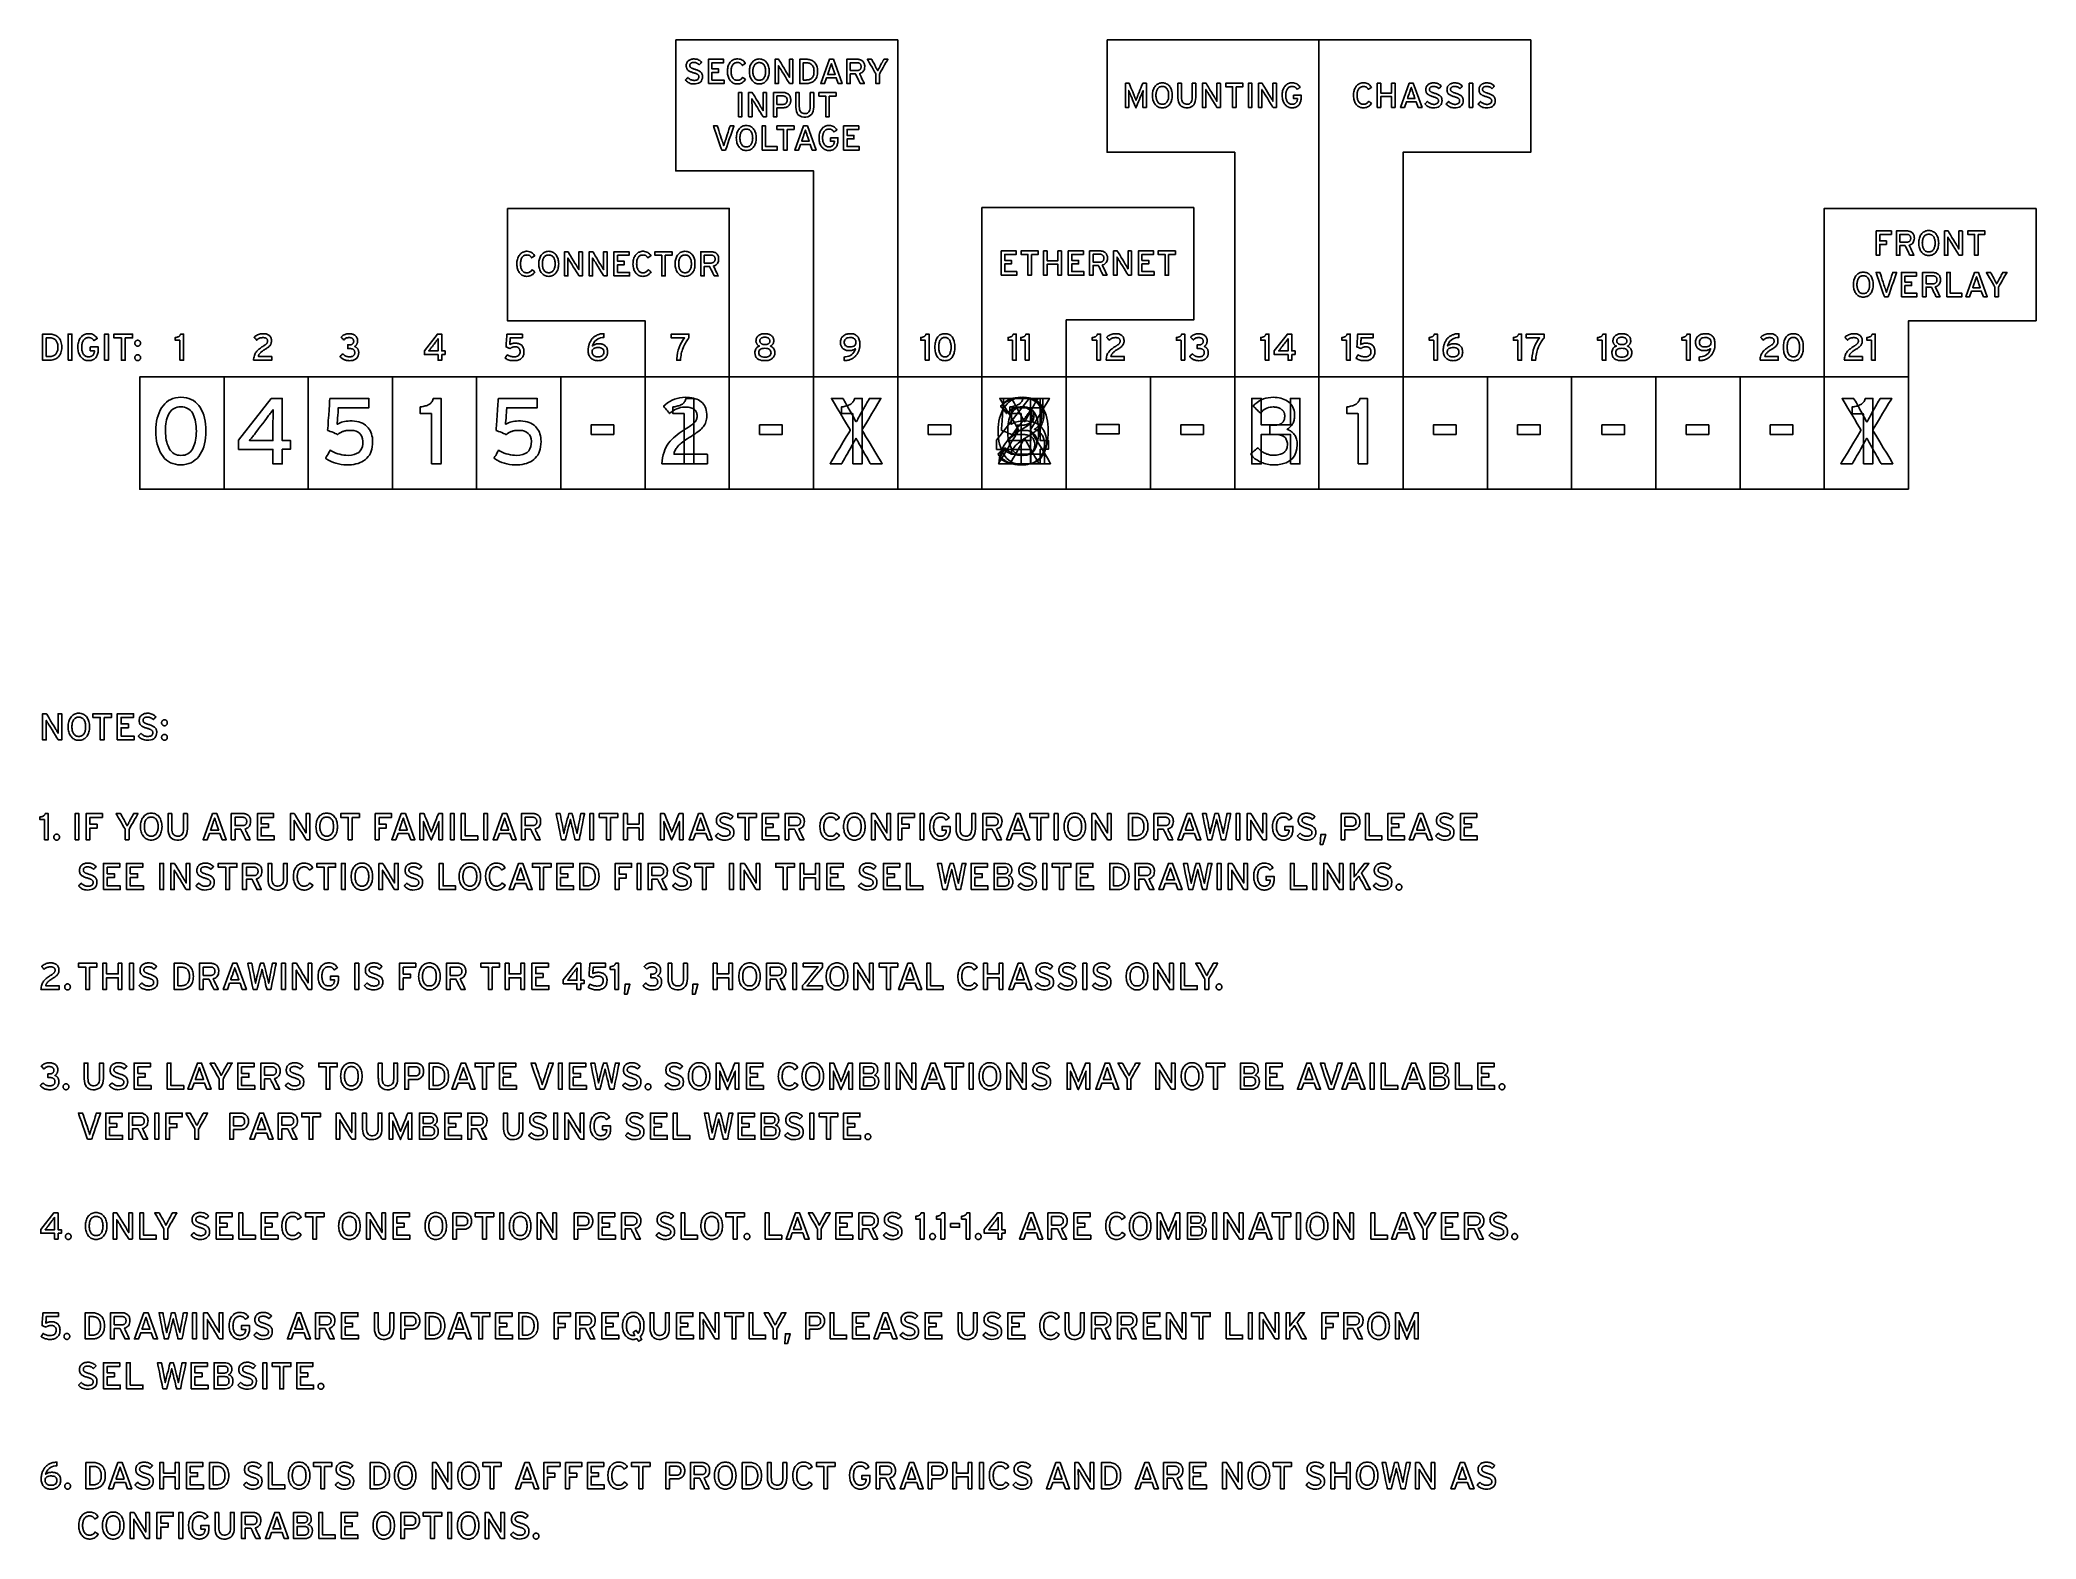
# Model space of a CAD drawing. Extents: x 1 to 47.7, y 0.2 to 33.4.
# Drawn here: x 1.01 to 21, y 18.39 to 33.41 of the extents above; entities that cross this region are included whole.
import ezdxf

# ---------------------------------------------------------------- set-up
doc = ezdxf.new("R2010")
doc.units = 0
doc.header["$MEASUREMENT"] = 0
for name, color, linetype in [('1_0_____CONNECTOR_TYPE___S', 7, 'CONTINUOUS'), ('1_1__SCREW_TERMINAL_BLOCK_', 7, 'CONTINUOUS'), ('1_2__SCREW_TERMINAL_BLOCK_', 7, 'CONTINUOUS'), ('1_3__CONNECTORIZED_RELAY__', 7, 'CONTINUOUS'), ('1_4__CONNECTORIZED_RELAY__', 7, 'CONTINUOUS'), ('2_0_____ETHERNET_CONNECTIO', 7, 'CONTINUOUS'), ('2_1__NO_ETHERNET__X', 7, 'CONTINUOUS'), ('2_2__PORTS_5A___5B_W_PTP__', 7, 'CONTINUOUS'), ('2_3__PORTS_5A___5B_W_PTP__', 7, 'CONTINUOUS'), ('2_4__PORTS_5A___5B_W_PTP__', 7, 'CONTINUOUS'), ('2_5__PORTS_5C___5D__2__10-', 7, 'CONTINUOUS'), ('2_6__PORTS_5C___5D__2__100', 7, 'CONTINUOUS'), ('2_7__PORTS_5C___5D__1__10-', 7, 'CONTINUOUS'), ('3_0_____MOUNTING_', 7, 'CONTINUOUS'), ('3_1__HORIZONTAL_RACK__H', 7, 'CONTINUOUS'), ('3_2__HORIZONTAL_PANEL__3', 7, 'CONTINUOUS'), ('4_0_____CHASSIS_', 7, 'CONTINUOUS'), ('4_1__3U_STANDARD_IO__1', 7, 'CONTINUOUS'), ('5_0_____FRONT_OVERLAY_', 7, 'CONTINUOUS'), ('5_1__STANDARD_FRONT_OVERLA', 7, 'CONTINUOUS'), ('5_2__BAY_CONTROL_FRONT_OVE', 7, 'CONTINUOUS'), ('6_0____DWG', 7, 'CONTINUOUS')]:
    doc.layers.add(name, color=color, linetype=linetype)

msp = doc.modelspace()

# ---------------------------------------------------------------- linework, layer by layer
at = {"layer": '1_0_____CONNECTOR_TYPE___S'}
msp.add_lwpolyline([(2.851, 30.031), (2.831, 30.031)], dxfattribs=at)
at = {"layer": '1_1__SCREW_TERMINAL_BLOCK_'}
for points in [[(7.461, 29.16), (7.461, 29.18), (7.461, 29.231), (7.461, 29.304), (7.461, 29.39), (7.461, 29.478), (7.461, 29.559), (7.461, 29.622), (7.461, 29.659), (7.46, 29.664), (7.452, 29.664), (7.438, 29.664), (7.42, 29.664), (7.4, 29.664), (7.381, 29.664), (7.364, 29.664), (7.353, 29.664), (7.348, 29.664), (7.348, 29.666), (7.348, 29.673), (7.348, 29.683), (7.348, 29.694), (7.348, 29.706), (7.348, 29.717), (7.348, 29.726), (7.348, 29.731), (7.354, 29.732), (7.366, 29.733), (7.377, 29.735), (7.387, 29.737), (7.398, 29.74), (7.407, 29.743), (7.417, 29.746), (7.426, 29.75), (7.435, 29.755), (7.443, 29.759), (7.45, 29.765), (7.456, 29.771), (7.462, 29.778), (7.467, 29.785), (7.472, 29.793), (7.475, 29.802), (7.478, 29.811), (7.48, 29.816), (7.486, 29.816), (7.495, 29.816), (7.508, 29.816), (7.521, 29.816), (7.534, 29.816), (7.546, 29.816), (7.553, 29.816), (7.556, 29.816), (7.556, 29.791), (7.556, 29.725), (7.556, 29.629), (7.556, 29.517), (7.556, 29.403), (7.556, 29.297), (7.556, 29.215), (7.556, 29.167), (7.555, 29.16), (7.548, 29.16), (7.536, 29.16), (7.521, 29.16), (7.505, 29.16), (7.488, 29.16), (7.474, 29.16), (7.465, 29.16)], [(9.328, 29.16), (9.325, 29.165), (9.318, 29.177), (9.308, 29.195), (9.296, 29.216), (9.283, 29.238), (9.272, 29.258), (9.262, 29.275), (9.256, 29.285), (9.252, 29.293), (9.242, 29.31), (9.233, 29.327), (9.224, 29.343), (9.215, 29.359), (9.207, 29.374), (9.199, 29.388), (9.192, 29.401), (9.185, 29.414), (9.179, 29.414), (9.173, 29.402), (9.166, 29.388), (9.158, 29.374), (9.15, 29.359), (9.141, 29.343), (9.132, 29.327), (9.123, 29.31), (9.112, 29.293), (9.108, 29.285), (9.102, 29.275), (9.093, 29.258), (9.081, 29.238), (9.069, 29.216), (9.057, 29.195), (9.047, 29.177), (9.04, 29.165), (9.037, 29.16), (9.033, 29.16), (9.022, 29.16), (9.006, 29.16), (8.987, 29.16), (8.967, 29.16), (8.949, 29.16), (8.934, 29.16), (8.924, 29.16), (8.922, 29.161), (8.933, 29.179), (8.955, 29.216), (8.985, 29.266), (9.019, 29.322), (9.053, 29.38), (9.085, 29.432), (9.109, 29.472), (9.123, 29.496), (9.123, 29.502), (9.11, 29.524), (9.087, 29.562), (9.058, 29.611), (9.026, 29.664), (8.994, 29.718), (8.966, 29.764), (8.945, 29.799), (8.935, 29.816), (8.937, 29.816), (8.947, 29.816), (8.962, 29.816), (8.981, 29.816), (9.001, 29.816), (9.02, 29.816), (9.036, 29.816), (9.047, 29.816), (9.052, 29.816), (9.054, 29.813), (9.06, 29.802), (9.068, 29.788), (9.078, 29.77), (9.088, 29.752), (9.098, 29.735), (9.105, 29.722), (9.11, 29.713), (9.114, 29.706), (9.124, 29.689), (9.133, 29.672), (9.142, 29.655), (9.151, 29.64), (9.159, 29.625), (9.167, 29.61), (9.174, 29.596), (9.181, 29.583), (9.187, 29.583), (9.194, 29.596), (9.201, 29.609), (9.208, 29.624), (9.217, 29.639), (9.225, 29.654), (9.234, 29.671), (9.244, 29.688), (9.254, 29.706), (9.257, 29.713), (9.263, 29.722), (9.27, 29.735), (9.28, 29.752), (9.291, 29.77), (9.301, 29.788), (9.309, 29.802), (9.315, 29.813), (9.317, 29.816), (9.321, 29.816), (9.332, 29.816), (9.348, 29.816), (9.367, 29.816), (9.387, 29.816), (9.405, 29.816), (9.42, 29.816), (9.43, 29.816), (9.432, 29.816), (9.422, 29.799), (9.401, 29.764), (9.373, 29.718), (9.341, 29.665), (9.309, 29.611), (9.28, 29.562), (9.257, 29.524), (9.244, 29.503), (9.244, 29.496), (9.258, 29.473), (9.282, 29.432), (9.314, 29.38), (9.348, 29.323), (9.382, 29.266), (9.412, 29.216), (9.434, 29.179), (9.445, 29.161), (9.443, 29.16), (9.433, 29.16), (9.418, 29.16), (9.399, 29.16), (9.379, 29.16), (9.36, 29.16), (9.344, 29.16), (9.332, 29.16)]]:
    msp.add_lwpolyline(points, close=True, dxfattribs=at)
at = {"layer": '1_2__SCREW_TERMINAL_BLOCK_'}
for points in [[(7.461, 29.16), (7.461, 29.18), (7.461, 29.231), (7.461, 29.304), (7.461, 29.39), (7.461, 29.478), (7.461, 29.559), (7.461, 29.622), (7.461, 29.659), (7.46, 29.664), (7.452, 29.664), (7.438, 29.664), (7.42, 29.664), (7.4, 29.664), (7.381, 29.664), (7.364, 29.664), (7.353, 29.664), (7.348, 29.664), (7.348, 29.666), (7.348, 29.673), (7.348, 29.683), (7.348, 29.694), (7.348, 29.706), (7.348, 29.717), (7.348, 29.726), (7.348, 29.731), (7.354, 29.732), (7.366, 29.733), (7.377, 29.735), (7.387, 29.737), (7.398, 29.74), (7.407, 29.743), (7.417, 29.746), (7.426, 29.75), (7.435, 29.755), (7.443, 29.759), (7.45, 29.765), (7.456, 29.771), (7.462, 29.778), (7.467, 29.785), (7.472, 29.793), (7.475, 29.802), (7.478, 29.811), (7.48, 29.816), (7.486, 29.816), (7.495, 29.816), (7.508, 29.816), (7.521, 29.816), (7.534, 29.816), (7.546, 29.816), (7.553, 29.816), (7.556, 29.816), (7.556, 29.791), (7.556, 29.725), (7.556, 29.629), (7.556, 29.517), (7.556, 29.403), (7.556, 29.297), (7.556, 29.215), (7.556, 29.167), (7.555, 29.16), (7.548, 29.16), (7.536, 29.16), (7.521, 29.16), (7.505, 29.16), (7.488, 29.16), (7.474, 29.16), (7.465, 29.16)], [(9.149, 29.16), (9.149, 29.18), (9.149, 29.231), (9.149, 29.304), (9.149, 29.39), (9.149, 29.478), (9.149, 29.559), (9.149, 29.622), (9.149, 29.659), (9.148, 29.664), (9.139, 29.664), (9.125, 29.664), (9.107, 29.664), (9.087, 29.664), (9.068, 29.664), (9.052, 29.664), (9.04, 29.664), (9.036, 29.664), (9.036, 29.666), (9.036, 29.673), (9.036, 29.683), (9.036, 29.694), (9.036, 29.706), (9.036, 29.717), (9.036, 29.726), (9.036, 29.731), (9.042, 29.732), (9.053, 29.733), (9.064, 29.735), (9.075, 29.737), (9.085, 29.74), (9.095, 29.743), (9.104, 29.746), (9.113, 29.75), (9.122, 29.755), (9.13, 29.759), (9.137, 29.765), (9.144, 29.771), (9.15, 29.778), (9.155, 29.785), (9.159, 29.793), (9.163, 29.802), (9.166, 29.811), (9.168, 29.816), (9.173, 29.816), (9.183, 29.816), (9.195, 29.816), (9.209, 29.816), (9.222, 29.816), (9.233, 29.816), (9.241, 29.816), (9.244, 29.816), (9.244, 29.791), (9.244, 29.725), (9.244, 29.629), (9.244, 29.517), (9.244, 29.403), (9.244, 29.297), (9.244, 29.215), (9.244, 29.167), (9.243, 29.16), (9.236, 29.16), (9.224, 29.16), (9.209, 29.16), (9.192, 29.16), (9.176, 29.16), (9.162, 29.16), (9.152, 29.16)]]:
    msp.add_lwpolyline(points, close=True, dxfattribs=at)
at = {"layer": '1_3__CONNECTORIZED_RELAY__'}
for points in [[(7.238, 29.16), (7.241, 29.192), (7.245, 29.222), (7.251, 29.25), (7.259, 29.277), (7.268, 29.302), (7.278, 29.325), (7.291, 29.347), (7.304, 29.367), (7.32, 29.386), (7.336, 29.403), (7.353, 29.42), (7.371, 29.436), (7.39, 29.452), (7.409, 29.467), (7.429, 29.481), (7.449, 29.495), (7.471, 29.508), (7.489, 29.519), (7.503, 29.527), (7.515, 29.536), (7.527, 29.544), (7.537, 29.551), (7.547, 29.559), (7.555, 29.566), (7.562, 29.573), (7.568, 29.579), (7.573, 29.586), (7.577, 29.592), (7.581, 29.599), (7.584, 29.606), (7.586, 29.613), (7.588, 29.62), (7.59, 29.627), (7.59, 29.635), (7.591, 29.642), (7.59, 29.651), (7.589, 29.659), (7.588, 29.668), (7.585, 29.675), (7.582, 29.682), (7.578, 29.689), (7.574, 29.695), (7.569, 29.701), (7.563, 29.706), (7.555, 29.711), (7.547, 29.716), (7.538, 29.719), (7.528, 29.722), (7.517, 29.725), (7.505, 29.727), (7.492, 29.728), (7.479, 29.729), (7.462, 29.729), (7.443, 29.727), (7.424, 29.724), (7.406, 29.719), (7.388, 29.712), (7.371, 29.704), (7.354, 29.694), (7.338, 29.683), (7.322, 29.67), (7.315, 29.664), (7.31, 29.67), (7.303, 29.679), (7.294, 29.69), (7.283, 29.703), (7.273, 29.715), (7.264, 29.726), (7.258, 29.734), (7.255, 29.738), (7.271, 29.753), (7.293, 29.77), (7.316, 29.785), (7.34, 29.797), (7.365, 29.808), (7.39, 29.816), (7.417, 29.822), (7.444, 29.825), (7.472, 29.827), (7.494, 29.826), (7.515, 29.825), (7.536, 29.822), (7.555, 29.818), (7.572, 29.813), (7.589, 29.807), (7.605, 29.8), (7.619, 29.791), (7.632, 29.782), (7.644, 29.771), (7.655, 29.758), (7.664, 29.745), (7.672, 29.73), (7.678, 29.714), (7.682, 29.697), (7.686, 29.679), (7.687, 29.659), (7.688, 29.64), (7.687, 29.624), (7.685, 29.609), (7.682, 29.595), (7.678, 29.581), (7.673, 29.568), (7.668, 29.556), (7.661, 29.544), (7.653, 29.533), (7.644, 29.523), (7.634, 29.512), (7.623, 29.502), (7.61, 29.491), (7.596, 29.48), (7.582, 29.47), (7.566, 29.459), (7.549, 29.447), (7.53, 29.436), (7.511, 29.424), (7.492, 29.412), (7.475, 29.401), (7.46, 29.39), (7.445, 29.379), (7.432, 29.369), (7.421, 29.359), (7.411, 29.35), (7.402, 29.341), (7.394, 29.331), (7.387, 29.322), (7.38, 29.313), (7.375, 29.303), (7.37, 29.293), (7.365, 29.283), (7.362, 29.273), (7.359, 29.263), (7.359, 29.256), (7.378, 29.256), (7.416, 29.256), (7.466, 29.256), (7.523, 29.256), (7.579, 29.256), (7.63, 29.256), (7.67, 29.256), (7.692, 29.256), (7.694, 29.255), (7.694, 29.248), (7.694, 29.236), (7.694, 29.221), (7.694, 29.205), (7.694, 29.19), (7.694, 29.176), (7.694, 29.165), (7.694, 29.161), (7.684, 29.16), (7.646, 29.16), (7.586, 29.16), (7.513, 29.16), (7.436, 29.16), (7.362, 29.16), (7.298, 29.16), (7.255, 29.16)], [(9.328, 29.16), (9.325, 29.165), (9.318, 29.177), (9.308, 29.195), (9.296, 29.216), (9.283, 29.238), (9.272, 29.258), (9.262, 29.275), (9.256, 29.285), (9.252, 29.293), (9.242, 29.31), (9.233, 29.327), (9.224, 29.343), (9.215, 29.359), (9.207, 29.374), (9.199, 29.388), (9.192, 29.401), (9.185, 29.414), (9.179, 29.414), (9.173, 29.402), (9.166, 29.388), (9.158, 29.374), (9.15, 29.359), (9.141, 29.343), (9.132, 29.327), (9.123, 29.31), (9.112, 29.293), (9.108, 29.285), (9.102, 29.275), (9.093, 29.258), (9.081, 29.238), (9.069, 29.216), (9.057, 29.195), (9.047, 29.177), (9.04, 29.165), (9.037, 29.16), (9.033, 29.16), (9.022, 29.16), (9.006, 29.16), (8.987, 29.16), (8.967, 29.16), (8.949, 29.16), (8.934, 29.16), (8.924, 29.16), (8.922, 29.161), (8.933, 29.179), (8.955, 29.216), (8.985, 29.266), (9.019, 29.322), (9.053, 29.38), (9.085, 29.432), (9.109, 29.472), (9.123, 29.496), (9.123, 29.502), (9.11, 29.524), (9.087, 29.562), (9.058, 29.611), (9.026, 29.664), (8.994, 29.718), (8.966, 29.764), (8.945, 29.799), (8.935, 29.816), (8.937, 29.816), (8.947, 29.816), (8.962, 29.816), (8.981, 29.816), (9.001, 29.816), (9.02, 29.816), (9.036, 29.816), (9.047, 29.816), (9.052, 29.816), (9.054, 29.813), (9.06, 29.802), (9.068, 29.788), (9.078, 29.77), (9.088, 29.752), (9.098, 29.735), (9.105, 29.722), (9.11, 29.713), (9.114, 29.706), (9.124, 29.689), (9.133, 29.672), (9.142, 29.655), (9.151, 29.64), (9.159, 29.625), (9.167, 29.61), (9.174, 29.596), (9.181, 29.583), (9.187, 29.583), (9.194, 29.596), (9.201, 29.609), (9.208, 29.624), (9.217, 29.639), (9.225, 29.654), (9.234, 29.671), (9.244, 29.688), (9.254, 29.706), (9.257, 29.713), (9.263, 29.722), (9.27, 29.735), (9.28, 29.752), (9.291, 29.77), (9.301, 29.788), (9.309, 29.802), (9.315, 29.813), (9.317, 29.816), (9.321, 29.816), (9.332, 29.816), (9.348, 29.816), (9.367, 29.816), (9.387, 29.816), (9.405, 29.816), (9.42, 29.816), (9.43, 29.816), (9.432, 29.816), (9.422, 29.799), (9.401, 29.764), (9.373, 29.718), (9.341, 29.665), (9.309, 29.611), (9.28, 29.562), (9.257, 29.524), (9.244, 29.503), (9.244, 29.496), (9.258, 29.473), (9.282, 29.432), (9.314, 29.38), (9.348, 29.323), (9.382, 29.266), (9.412, 29.216), (9.434, 29.179), (9.445, 29.161), (9.443, 29.16), (9.433, 29.16), (9.418, 29.16), (9.399, 29.16), (9.379, 29.16), (9.36, 29.16), (9.344, 29.16), (9.332, 29.16)]]:
    msp.add_lwpolyline(points, close=True, dxfattribs=at)
at = {"layer": '1_4__CONNECTORIZED_RELAY__'}
for points in [[(7.238, 29.16), (7.241, 29.192), (7.245, 29.222), (7.251, 29.25), (7.259, 29.277), (7.268, 29.302), (7.278, 29.325), (7.291, 29.347), (7.304, 29.367), (7.32, 29.386), (7.336, 29.403), (7.353, 29.42), (7.371, 29.436), (7.39, 29.452), (7.409, 29.467), (7.429, 29.481), (7.449, 29.495), (7.471, 29.508), (7.489, 29.519), (7.503, 29.527), (7.515, 29.536), (7.527, 29.544), (7.537, 29.551), (7.547, 29.559), (7.555, 29.566), (7.562, 29.573), (7.568, 29.579), (7.573, 29.586), (7.577, 29.592), (7.581, 29.599), (7.584, 29.606), (7.586, 29.613), (7.588, 29.62), (7.59, 29.627), (7.59, 29.635), (7.591, 29.642), (7.59, 29.651), (7.589, 29.659), (7.588, 29.668), (7.585, 29.675), (7.582, 29.682), (7.578, 29.689), (7.574, 29.695), (7.569, 29.701), (7.563, 29.706), (7.555, 29.711), (7.547, 29.716), (7.538, 29.719), (7.528, 29.722), (7.517, 29.725), (7.505, 29.727), (7.492, 29.728), (7.479, 29.729), (7.462, 29.729), (7.443, 29.727), (7.424, 29.724), (7.406, 29.719), (7.388, 29.712), (7.371, 29.704), (7.354, 29.694), (7.338, 29.683), (7.322, 29.67), (7.315, 29.664), (7.31, 29.67), (7.303, 29.679), (7.294, 29.69), (7.283, 29.703), (7.273, 29.715), (7.264, 29.726), (7.258, 29.734), (7.255, 29.738), (7.271, 29.753), (7.293, 29.77), (7.316, 29.785), (7.34, 29.797), (7.365, 29.808), (7.39, 29.816), (7.417, 29.822), (7.444, 29.825), (7.472, 29.827), (7.494, 29.826), (7.515, 29.825), (7.536, 29.822), (7.555, 29.818), (7.572, 29.813), (7.589, 29.807), (7.605, 29.8), (7.619, 29.791), (7.632, 29.782), (7.644, 29.771), (7.655, 29.758), (7.664, 29.745), (7.672, 29.73), (7.678, 29.714), (7.682, 29.697), (7.686, 29.679), (7.687, 29.659), (7.688, 29.64), (7.687, 29.624), (7.685, 29.609), (7.682, 29.595), (7.678, 29.581), (7.673, 29.568), (7.668, 29.556), (7.661, 29.544), (7.653, 29.533), (7.644, 29.523), (7.634, 29.512), (7.623, 29.502), (7.61, 29.491), (7.596, 29.48), (7.582, 29.47), (7.566, 29.459), (7.549, 29.447), (7.53, 29.436), (7.511, 29.424), (7.492, 29.412), (7.475, 29.401), (7.46, 29.39), (7.445, 29.379), (7.432, 29.369), (7.421, 29.359), (7.411, 29.35), (7.402, 29.341), (7.394, 29.331), (7.387, 29.322), (7.38, 29.313), (7.375, 29.303), (7.37, 29.293), (7.365, 29.283), (7.362, 29.273), (7.359, 29.263), (7.359, 29.256), (7.378, 29.256), (7.416, 29.256), (7.466, 29.256), (7.523, 29.256), (7.579, 29.256), (7.63, 29.256), (7.67, 29.256), (7.692, 29.256), (7.694, 29.255), (7.694, 29.248), (7.694, 29.236), (7.694, 29.221), (7.694, 29.205), (7.694, 29.19), (7.694, 29.176), (7.694, 29.165), (7.694, 29.161), (7.684, 29.16), (7.646, 29.16), (7.586, 29.16), (7.513, 29.16), (7.436, 29.16), (7.362, 29.16), (7.298, 29.16), (7.255, 29.16)], [(9.149, 29.16), (9.149, 29.18), (9.149, 29.231), (9.149, 29.304), (9.149, 29.39), (9.149, 29.478), (9.149, 29.559), (9.149, 29.622), (9.149, 29.659), (9.148, 29.664), (9.139, 29.664), (9.125, 29.664), (9.107, 29.664), (9.087, 29.664), (9.068, 29.664), (9.052, 29.664), (9.04, 29.664), (9.036, 29.664), (9.036, 29.666), (9.036, 29.673), (9.036, 29.683), (9.036, 29.694), (9.036, 29.706), (9.036, 29.717), (9.036, 29.726), (9.036, 29.731), (9.042, 29.732), (9.053, 29.733), (9.064, 29.735), (9.075, 29.737), (9.085, 29.74), (9.095, 29.743), (9.104, 29.746), (9.113, 29.75), (9.122, 29.755), (9.13, 29.759), (9.137, 29.765), (9.144, 29.771), (9.15, 29.778), (9.155, 29.785), (9.159, 29.793), (9.163, 29.802), (9.166, 29.811), (9.168, 29.816), (9.173, 29.816), (9.183, 29.816), (9.195, 29.816), (9.209, 29.816), (9.222, 29.816), (9.233, 29.816), (9.241, 29.816), (9.244, 29.816), (9.244, 29.791), (9.244, 29.725), (9.244, 29.629), (9.244, 29.517), (9.244, 29.403), (9.244, 29.297), (9.244, 29.215), (9.244, 29.167), (9.243, 29.16), (9.236, 29.16), (9.224, 29.16), (9.209, 29.16), (9.192, 29.16), (9.176, 29.16), (9.162, 29.16), (9.152, 29.16)]]:
    msp.add_lwpolyline(points, close=True, dxfattribs=at)
at = {"layer": '2_0_____ETHERNET_CONNECTIO'}
msp.add_lwpolyline([(2.851, 30.031), (2.831, 30.031)], dxfattribs=at)
at = {"layer": '2_1__NO_ETHERNET__X'}
msp.add_lwpolyline([(11.016, 29.16), (11.013, 29.165), (11.006, 29.177), (10.996, 29.195), (10.984, 29.216), (10.971, 29.238), (10.959, 29.258), (10.95, 29.275), (10.943, 29.285), (10.939, 29.293), (10.93, 29.31), (10.92, 29.327), (10.911, 29.343), (10.903, 29.359), (10.895, 29.374), (10.887, 29.388), (10.88, 29.401), (10.873, 29.414), (10.867, 29.414), (10.86, 29.402), (10.853, 29.388), (10.846, 29.374), (10.837, 29.359), (10.829, 29.343), (10.82, 29.327), (10.81, 29.31), (10.8, 29.293), (10.796, 29.285), (10.79, 29.275), (10.78, 29.258), (10.769, 29.238), (10.756, 29.216), (10.744, 29.195), (10.734, 29.177), (10.727, 29.165), (10.725, 29.16), (10.72, 29.16), (10.709, 29.16), (10.693, 29.16), (10.674, 29.16), (10.655, 29.16), (10.636, 29.16), (10.621, 29.16), (10.612, 29.16), (10.61, 29.161), (10.62, 29.179), (10.643, 29.216), (10.672, 29.266), (10.706, 29.322), (10.741, 29.38), (10.772, 29.432), (10.797, 29.472), (10.81, 29.496), (10.811, 29.502), (10.798, 29.524), (10.775, 29.562), (10.745, 29.611), (10.713, 29.664), (10.681, 29.718), (10.653, 29.764), (10.633, 29.799), (10.622, 29.816), (10.624, 29.816), (10.634, 29.816), (10.649, 29.816), (10.668, 29.816), (10.688, 29.816), (10.707, 29.816), (10.724, 29.816), (10.735, 29.816), (10.739, 29.816), (10.741, 29.813), (10.747, 29.802), (10.755, 29.788), (10.765, 29.77), (10.776, 29.752), (10.785, 29.735), (10.793, 29.722), (10.798, 29.713), (10.802, 29.706), (10.811, 29.689), (10.821, 29.672), (10.83, 29.655), (10.838, 29.64), (10.846, 29.625), (10.854, 29.61), (10.861, 29.596), (10.868, 29.583), (10.875, 29.583), (10.881, 29.596), (10.888, 29.609), (10.896, 29.624), (10.904, 29.639), (10.913, 29.654), (10.922, 29.671), (10.931, 29.688), (10.941, 29.706), (10.945, 29.713), (10.95, 29.722), (10.958, 29.735), (10.968, 29.752), (10.978, 29.77), (10.988, 29.788), (10.997, 29.802), (11.002, 29.813), (11.005, 29.816), (11.009, 29.816), (11.02, 29.816), (11.036, 29.816), (11.055, 29.816), (11.075, 29.816), (11.093, 29.816), (11.108, 29.816), (11.118, 29.816), (11.12, 29.816), (11.109, 29.799), (11.089, 29.764), (11.061, 29.718), (11.029, 29.665), (10.997, 29.611), (10.967, 29.562), (10.944, 29.524), (10.931, 29.503), (10.931, 29.496), (10.945, 29.473), (10.97, 29.432), (11.001, 29.38), (11.036, 29.323), (11.07, 29.266), (11.099, 29.216), (11.122, 29.179), (11.132, 29.161), (11.13, 29.16), (11.121, 29.16), (11.105, 29.16), (11.087, 29.16), (11.067, 29.16), (11.048, 29.16), (11.031, 29.16), (11.02, 29.16)], close=True, dxfattribs=at)
at = {"layer": '2_2__PORTS_5A___5B_W_PTP__'}
msp.add_lwpolyline([(10.836, 29.16), (10.836, 29.18), (10.836, 29.231), (10.836, 29.304), (10.836, 29.39), (10.836, 29.478), (10.836, 29.559), (10.836, 29.622), (10.836, 29.659), (10.835, 29.664), (10.827, 29.664), (10.813, 29.664), (10.795, 29.664), (10.775, 29.664), (10.756, 29.664), (10.739, 29.664), (10.728, 29.664), (10.724, 29.664), (10.724, 29.666), (10.724, 29.673), (10.724, 29.683), (10.724, 29.694), (10.724, 29.706), (10.724, 29.717), (10.724, 29.726), (10.724, 29.731), (10.729, 29.732), (10.741, 29.733), (10.752, 29.735), (10.762, 29.737), (10.773, 29.74), (10.782, 29.743), (10.792, 29.746), (10.801, 29.75), (10.81, 29.755), (10.818, 29.759), (10.825, 29.765), (10.831, 29.771), (10.837, 29.778), (10.842, 29.785), (10.847, 29.793), (10.85, 29.802), (10.853, 29.811), (10.855, 29.816), (10.861, 29.816), (10.87, 29.816), (10.883, 29.816), (10.896, 29.816), (10.909, 29.816), (10.921, 29.816), (10.928, 29.816), (10.931, 29.816), (10.931, 29.791), (10.931, 29.725), (10.931, 29.629), (10.931, 29.517), (10.931, 29.403), (10.931, 29.297), (10.931, 29.215), (10.931, 29.167), (10.93, 29.16), (10.924, 29.16), (10.912, 29.16), (10.896, 29.16), (10.88, 29.16), (10.863, 29.16), (10.85, 29.16), (10.84, 29.16)], close=True, dxfattribs=at)
at = {"layer": '2_3__PORTS_5A___5B_W_PTP__'}
msp.add_lwpolyline([(11.071, 29.355), (11.067, 29.312), (11.058, 29.273), (11.042, 29.24), (11.021, 29.212), (10.993, 29.19), (10.96, 29.172), (10.921, 29.159), (10.876, 29.152), (10.831, 29.15), (10.815, 29.151), (10.8, 29.152), (10.785, 29.154), (10.77, 29.157), (10.755, 29.16), (10.741, 29.165), (10.726, 29.169), (10.712, 29.175), (10.698, 29.181), (10.684, 29.188), (10.672, 29.196), (10.659, 29.204), (10.648, 29.212), (10.637, 29.221), (10.627, 29.231), (10.617, 29.241), (10.609, 29.252), (10.605, 29.259), (10.609, 29.263), (10.617, 29.27), (10.628, 29.28), (10.64, 29.29), (10.653, 29.301), (10.663, 29.311), (10.672, 29.318), (10.676, 29.322), (10.681, 29.317), (10.688, 29.309), (10.696, 29.302), (10.703, 29.295), (10.711, 29.288), (10.72, 29.282), (10.728, 29.277), (10.737, 29.272), (10.746, 29.267), (10.755, 29.263), (10.765, 29.259), (10.774, 29.256), (10.784, 29.253), (10.793, 29.251), (10.803, 29.249), (10.812, 29.248), (10.822, 29.247), (10.832, 29.247), (10.847, 29.247), (10.863, 29.248), (10.878, 29.25), (10.891, 29.253), (10.903, 29.256), (10.915, 29.26), (10.925, 29.265), (10.933, 29.27), (10.941, 29.276), (10.948, 29.283), (10.954, 29.29), (10.959, 29.298), (10.963, 29.306), (10.966, 29.315), (10.969, 29.325), (10.971, 29.335), (10.972, 29.346), (10.972, 29.357), (10.972, 29.368), (10.97, 29.378), (10.968, 29.388), (10.965, 29.397), (10.961, 29.405), (10.957, 29.413), (10.951, 29.42), (10.945, 29.426), (10.938, 29.432), (10.931, 29.437), (10.923, 29.441), (10.914, 29.445), (10.905, 29.448), (10.895, 29.45), (10.885, 29.452), (10.875, 29.453), (10.863, 29.454), (10.857, 29.454), (10.853, 29.454), (10.846, 29.454), (10.837, 29.454), (10.827, 29.454), (10.817, 29.454), (10.808, 29.454), (10.802, 29.454), (10.798, 29.454), (10.797, 29.455), (10.797, 29.462), (10.797, 29.473), (10.797, 29.488), (10.797, 29.504), (10.797, 29.52), (10.797, 29.533), (10.797, 29.544), (10.797, 29.549), (10.799, 29.549), (10.803, 29.549), (10.811, 29.549), (10.82, 29.549), (10.83, 29.549), (10.839, 29.549), (10.847, 29.549), (10.853, 29.549), (10.856, 29.549), (10.865, 29.549), (10.874, 29.55), (10.883, 29.552), (10.891, 29.554), (10.899, 29.557), (10.906, 29.561), (10.913, 29.565), (10.919, 29.57), (10.924, 29.576), (10.929, 29.582), (10.933, 29.588), (10.936, 29.595), (10.939, 29.602), (10.942, 29.609), (10.944, 29.616), (10.945, 29.624), (10.946, 29.632), (10.946, 29.64), (10.946, 29.643), (10.946, 29.646), (10.945, 29.65), (10.945, 29.653), (10.944, 29.656), (10.944, 29.66), (10.943, 29.663), (10.942, 29.667), (10.941, 29.671), (10.939, 29.674), (10.938, 29.678), (10.936, 29.681), (10.934, 29.685), (10.931, 29.688), (10.929, 29.691), (10.926, 29.694), (10.923, 29.697), (10.92, 29.7), (10.917, 29.703), (10.913, 29.706), (10.909, 29.709), (10.905, 29.712), (10.901, 29.714), (10.897, 29.716), (10.892, 29.719), (10.887, 29.721), (10.882, 29.723), (10.876, 29.724), (10.87, 29.726), (10.864, 29.727), (10.858, 29.728), (10.851, 29.729), (10.844, 29.729), (10.836, 29.73), (10.828, 29.73), (10.814, 29.729), (10.798, 29.727), (10.783, 29.724), (10.768, 29.719), (10.754, 29.712), (10.74, 29.704), (10.727, 29.694), (10.714, 29.683), (10.702, 29.671), (10.699, 29.671), (10.692, 29.677), (10.683, 29.686), (10.672, 29.697), (10.66, 29.708), (10.649, 29.72), (10.639, 29.729), (10.632, 29.736), (10.63, 29.738), (10.648, 29.757), (10.667, 29.773), (10.688, 29.788), (10.709, 29.8), (10.732, 29.81), (10.755, 29.817), (10.779, 29.823), (10.805, 29.826), (10.83, 29.827), (10.851, 29.826), (10.87, 29.824), (10.889, 29.821), (10.907, 29.817), (10.925, 29.812), (10.941, 29.805), (10.957, 29.797), (10.972, 29.788), (10.986, 29.778), (10.998, 29.767), (11.009, 29.755), (11.019, 29.741), (11.027, 29.727), (11.034, 29.712), (11.039, 29.695), (11.042, 29.678), (11.044, 29.66), (11.044, 29.643), (11.044, 29.631), (11.042, 29.619), (11.041, 29.608), (11.038, 29.597), (11.036, 29.587), (11.033, 29.578), (11.029, 29.569), (11.025, 29.561), (11.02, 29.553), (11.015, 29.546), (11.009, 29.54), (11.003, 29.533), (10.997, 29.527), (10.991, 29.521), (10.984, 29.516), (10.977, 29.511), (10.97, 29.507), (10.975, 29.503), (10.985, 29.5), (10.994, 29.495), (11.003, 29.491), (11.012, 29.485), (11.02, 29.479), (11.027, 29.472), (11.034, 29.464), (11.041, 29.456), (11.047, 29.447), (11.053, 29.438), (11.057, 29.428), (11.061, 29.417), (11.065, 29.406), (11.067, 29.394), (11.069, 29.382), (11.07, 29.369)], close=True, dxfattribs=at)
at = {"layer": '2_4__PORTS_5A___5B_W_PTP__'}
msp.add_lwpolyline([(11.09, 29.383), (11.089, 29.357), (11.086, 29.332), (11.081, 29.309), (11.075, 29.288), (11.067, 29.268), (11.057, 29.249), (11.045, 29.233), (11.032, 29.218), (11.017, 29.204), (11, 29.192), (10.983, 29.182), (10.964, 29.173), (10.944, 29.165), (10.923, 29.159), (10.901, 29.155), (10.878, 29.152), (10.853, 29.15), (10.827, 29.15), (10.8, 29.152), (10.774, 29.155), (10.748, 29.16), (10.722, 29.167), (10.697, 29.175), (10.673, 29.185), (10.649, 29.197), (10.625, 29.21), (10.618, 29.216), (10.622, 29.222), (10.628, 29.233), (10.635, 29.245), (10.643, 29.259), (10.651, 29.273), (10.657, 29.284), (10.662, 29.292), (10.664, 29.296), (10.681, 29.286), (10.701, 29.277), (10.721, 29.268), (10.742, 29.261), (10.762, 29.256), (10.782, 29.251), (10.803, 29.248), (10.823, 29.246), (10.846, 29.245), (10.877, 29.248), (10.905, 29.254), (10.929, 29.263), (10.95, 29.275), (10.966, 29.291), (10.978, 29.311), (10.987, 29.333), (10.992, 29.359), (10.992, 29.387), (10.989, 29.412), (10.983, 29.433), (10.973, 29.451), (10.96, 29.466), (10.944, 29.478), (10.925, 29.487), (10.902, 29.493), (10.876, 29.496), (10.859, 29.496), (10.85, 29.496), (10.842, 29.495), (10.834, 29.494), (10.826, 29.493), (10.818, 29.492), (10.81, 29.49), (10.803, 29.489), (10.796, 29.486), (10.789, 29.484), (10.783, 29.481), (10.777, 29.478), (10.77, 29.475), (10.764, 29.471), (10.758, 29.467), (10.752, 29.463), (10.747, 29.459), (10.741, 29.455), (10.737, 29.456), (10.727, 29.46), (10.713, 29.466), (10.697, 29.473), (10.68, 29.48), (10.663, 29.486), (10.65, 29.492), (10.642, 29.495), (10.639, 29.497), (10.641, 29.513), (10.643, 29.547), (10.646, 29.594), (10.65, 29.647), (10.653, 29.701), (10.657, 29.751), (10.659, 29.79), (10.661, 29.813), (10.664, 29.816), (10.689, 29.816), (10.735, 29.816), (10.794, 29.816), (10.86, 29.816), (10.925, 29.816), (10.984, 29.816), (11.027, 29.816), (11.05, 29.816), (11.052, 29.815), (11.052, 29.808), (11.052, 29.796), (11.052, 29.781), (11.052, 29.765), (11.052, 29.75), (11.052, 29.737), (11.052, 29.727), (11.052, 29.723), (11.043, 29.723), (11.015, 29.723), (10.974, 29.723), (10.925, 29.723), (10.873, 29.723), (10.824, 29.723), (10.783, 29.723), (10.755, 29.723), (10.746, 29.723), (10.746, 29.716), (10.744, 29.699), (10.743, 29.675), (10.741, 29.648), (10.739, 29.619), (10.737, 29.593), (10.735, 29.572), (10.734, 29.559), (10.738, 29.559), (10.75, 29.566), (10.764, 29.572), (10.778, 29.577), (10.793, 29.581), (10.809, 29.585), (10.826, 29.587), (10.844, 29.589), (10.862, 29.59), (10.885, 29.59), (10.908, 29.588), (10.93, 29.585), (10.951, 29.58), (10.97, 29.574), (10.988, 29.567), (11.004, 29.558), (11.019, 29.547), (11.033, 29.535), (11.045, 29.522), (11.055, 29.508), (11.064, 29.493), (11.072, 29.477), (11.078, 29.46), (11.083, 29.442), (11.087, 29.423), (11.089, 29.404)], close=True, dxfattribs=at)
at = {"layer": '2_5__PORTS_5C___5D__2__10-'}
for points in [[(11.107, 29.49), (11.106, 29.455), (11.104, 29.422), (11.099, 29.39), (11.093, 29.36), (11.085, 29.332), (11.076, 29.305), (11.064, 29.28), (11.051, 29.257), (11.036, 29.235), (11.019, 29.215), (11.001, 29.199), (10.981, 29.184), (10.959, 29.172), (10.936, 29.163), (10.911, 29.156), (10.884, 29.152), (10.856, 29.15), (10.828, 29.152), (10.801, 29.156), (10.776, 29.163), (10.753, 29.172), (10.732, 29.184), (10.712, 29.198), (10.694, 29.215), (10.677, 29.234), (10.662, 29.256), (10.649, 29.279), (10.638, 29.304), (10.628, 29.33), (10.62, 29.358), (10.614, 29.388), (10.609, 29.42), (10.607, 29.453), (10.606, 29.488), (10.607, 29.523), (10.61, 29.556), (10.614, 29.587), (10.62, 29.617), (10.628, 29.646), (10.638, 29.672), (10.65, 29.698), (10.663, 29.721), (10.678, 29.743), (10.695, 29.762), (10.713, 29.779), (10.733, 29.794), (10.755, 29.806), (10.778, 29.815), (10.803, 29.821), (10.829, 29.825), (10.857, 29.827), (10.886, 29.825), (10.912, 29.821), (10.937, 29.814), (10.961, 29.805), (10.982, 29.794), (11.002, 29.779), (11.02, 29.763), (11.037, 29.744), (11.052, 29.722), (11.065, 29.699), (11.076, 29.674), (11.086, 29.647), (11.093, 29.619), (11.099, 29.589), (11.104, 29.558), (11.106, 29.525)], [(11.011, 29.488), (11.011, 29.512), (11.009, 29.536), (11.007, 29.558), (11.003, 29.579), (10.999, 29.6), (10.993, 29.619), (10.987, 29.637), (10.98, 29.654), (10.971, 29.67), (10.961, 29.685), (10.95, 29.697), (10.938, 29.707), (10.924, 29.716), (10.909, 29.723), (10.892, 29.728), (10.875, 29.731), (10.856, 29.732), (10.837, 29.731), (10.82, 29.728), (10.803, 29.723), (10.789, 29.716), (10.775, 29.708), (10.763, 29.697), (10.752, 29.685), (10.742, 29.671), (10.733, 29.655), (10.726, 29.639), (10.719, 29.621), (10.714, 29.602), (10.709, 29.581), (10.706, 29.56), (10.704, 29.538), (10.702, 29.514), (10.702, 29.49), (10.703, 29.465), (10.704, 29.442), (10.707, 29.42), (10.71, 29.399), (10.715, 29.379), (10.721, 29.36), (10.727, 29.342), (10.735, 29.325), (10.744, 29.309), (10.754, 29.294), (10.765, 29.281), (10.777, 29.27), (10.791, 29.261), (10.805, 29.254), (10.822, 29.249), (10.839, 29.246), (10.857, 29.245), (10.876, 29.246), (10.894, 29.249), (10.91, 29.254), (10.925, 29.261), (10.939, 29.27), (10.951, 29.281), (10.962, 29.293), (10.972, 29.308), (10.98, 29.324), (10.988, 29.34), (10.994, 29.358), (10.999, 29.377), (11.003, 29.397), (11.007, 29.418), (11.009, 29.44), (11.011, 29.463)]]:
    msp.add_lwpolyline(points, close=True, dxfattribs=at)
at = {"layer": '2_6__PORTS_5C___5D__2__100'}
msp.add_lwpolyline([(10.613, 29.16), (10.616, 29.192), (10.62, 29.222), (10.626, 29.25), (10.634, 29.277), (10.643, 29.302), (10.653, 29.325), (10.666, 29.347), (10.679, 29.367), (10.695, 29.386), (10.711, 29.403), (10.729, 29.42), (10.746, 29.436), (10.765, 29.452), (10.784, 29.467), (10.804, 29.481), (10.824, 29.495), (10.846, 29.508), (10.864, 29.519), (10.878, 29.527), (10.89, 29.536), (10.902, 29.544), (10.912, 29.551), (10.922, 29.559), (10.93, 29.566), (10.937, 29.573), (10.943, 29.579), (10.948, 29.586), (10.952, 29.592), (10.956, 29.599), (10.959, 29.606), (10.961, 29.613), (10.963, 29.62), (10.965, 29.627), (10.965, 29.635), (10.966, 29.642), (10.965, 29.651), (10.965, 29.659), (10.963, 29.668), (10.96, 29.675), (10.957, 29.682), (10.953, 29.689), (10.949, 29.695), (10.944, 29.701), (10.938, 29.706), (10.93, 29.711), (10.922, 29.716), (10.913, 29.719), (10.903, 29.722), (10.892, 29.725), (10.88, 29.727), (10.867, 29.728), (10.854, 29.729), (10.837, 29.729), (10.818, 29.727), (10.799, 29.724), (10.781, 29.719), (10.763, 29.712), (10.746, 29.704), (10.729, 29.694), (10.713, 29.683), (10.697, 29.67), (10.69, 29.664), (10.685, 29.67), (10.678, 29.679), (10.669, 29.69), (10.658, 29.703), (10.648, 29.715), (10.639, 29.726), (10.633, 29.734), (10.63, 29.738), (10.646, 29.753), (10.669, 29.77), (10.692, 29.785), (10.715, 29.797), (10.74, 29.808), (10.765, 29.816), (10.792, 29.822), (10.819, 29.825), (10.847, 29.827), (10.869, 29.826), (10.89, 29.825), (10.911, 29.822), (10.93, 29.818), (10.947, 29.813), (10.964, 29.807), (10.98, 29.8), (10.994, 29.791), (11.008, 29.782), (11.02, 29.771), (11.03, 29.758), (11.039, 29.745), (11.047, 29.73), (11.053, 29.714), (11.057, 29.697), (11.061, 29.679), (11.062, 29.659), (11.063, 29.64), (11.062, 29.624), (11.06, 29.609), (11.057, 29.595), (11.053, 29.581), (11.048, 29.568), (11.043, 29.556), (11.036, 29.544), (11.028, 29.533), (11.019, 29.523), (11.009, 29.512), (10.998, 29.502), (10.985, 29.491), (10.972, 29.48), (10.957, 29.47), (10.941, 29.459), (10.924, 29.447), (10.905, 29.436), (10.886, 29.424), (10.867, 29.412), (10.85, 29.401), (10.835, 29.39), (10.82, 29.379), (10.807, 29.369), (10.796, 29.359), (10.786, 29.35), (10.777, 29.341), (10.769, 29.331), (10.762, 29.322), (10.755, 29.313), (10.75, 29.303), (10.745, 29.293), (10.741, 29.283), (10.737, 29.273), (10.734, 29.263), (10.734, 29.256), (10.754, 29.256), (10.791, 29.256), (10.841, 29.256), (10.898, 29.256), (10.954, 29.256), (11.005, 29.256), (11.045, 29.256), (11.067, 29.256), (11.069, 29.255), (11.069, 29.248), (11.069, 29.236), (11.069, 29.221), (11.069, 29.205), (11.069, 29.19), (11.069, 29.176), (11.069, 29.165), (11.069, 29.161), (11.059, 29.16), (11.021, 29.16), (10.961, 29.16), (10.889, 29.16), (10.811, 29.16), (10.737, 29.16), (10.674, 29.16), (10.63, 29.16)], close=True, dxfattribs=at)
at = {"layer": '2_7__PORTS_5C___5D__1__10-'}
msp.add_lwpolyline([(11.027, 29.308), (11.027, 29.16), (10.935, 29.16), (10.935, 29.305), (10.591, 29.305), (10.591, 29.399), (10.918, 29.816), (11.027, 29.816), (11.027, 29.394), (11.112, 29.394), (11.112, 29.308), (11.027, 29.308)], dxfattribs=at)
msp.add_lwpolyline([(10.938, 29.706), (10.932, 29.698), (10.927, 29.69), (10.921, 29.682), (10.914, 29.673), (10.907, 29.664), (10.9, 29.654), (10.892, 29.644), (10.884, 29.633), (10.879, 29.626), (10.869, 29.613), (10.853, 29.592), (10.833, 29.566), (10.812, 29.537), (10.791, 29.51), (10.773, 29.487), (10.762, 29.471), (10.757, 29.465), (10.749, 29.455), (10.742, 29.445), (10.734, 29.436), (10.727, 29.427), (10.72, 29.418), (10.713, 29.41), (10.707, 29.403), (10.7, 29.395), (10.706, 29.393), (10.717, 29.393), (10.728, 29.394), (10.74, 29.394), (10.752, 29.394), (10.764, 29.394), (10.777, 29.394), (10.791, 29.394), (10.801, 29.394), (10.809, 29.394), (10.825, 29.394), (10.846, 29.394), (10.87, 29.394), (10.893, 29.394), (10.913, 29.394), (10.928, 29.394), (10.935, 29.394), (10.935, 29.4), (10.935, 29.418), (10.935, 29.445), (10.935, 29.478), (10.935, 29.512), (10.935, 29.543), (10.935, 29.568), (10.935, 29.583), (10.935, 29.593), (10.935, 29.609), (10.936, 29.625), (10.936, 29.64), (10.936, 29.654), (10.937, 29.668), (10.937, 29.681), (10.937, 29.694)], close=True, dxfattribs=at)
at = {"layer": '3_0_____MOUNTING_'}
msp.add_lwpolyline([(2.851, 30.031), (2.831, 30.031)], dxfattribs=at)
at = {"layer": '3_1__HORIZONTAL_RACK__H'}
msp.add_lwpolyline([(13.534, 29.16), (13.534, 29.455), (13.241, 29.455), (13.241, 29.16), (13.146, 29.16), (13.146, 29.816), (13.241, 29.816), (13.241, 29.551), (13.534, 29.551), (13.534, 29.816), (13.629, 29.816), (13.629, 29.16), (13.534, 29.16)], dxfattribs=at)
at = {"layer": '3_2__HORIZONTAL_PANEL__3'}
msp.add_lwpolyline([(13.602, 29.355), (13.599, 29.312), (13.589, 29.273), (13.574, 29.24), (13.552, 29.212), (13.525, 29.19), (13.492, 29.172), (13.452, 29.159), (13.408, 29.152), (13.362, 29.15), (13.347, 29.151), (13.331, 29.152), (13.316, 29.154), (13.301, 29.157), (13.287, 29.16), (13.272, 29.165), (13.258, 29.169), (13.243, 29.175), (13.229, 29.181), (13.216, 29.188), (13.203, 29.196), (13.191, 29.204), (13.179, 29.212), (13.168, 29.221), (13.158, 29.231), (13.149, 29.241), (13.14, 29.252), (13.136, 29.259), (13.14, 29.263), (13.149, 29.27), (13.16, 29.28), (13.172, 29.29), (13.184, 29.301), (13.195, 29.311), (13.203, 29.318), (13.208, 29.322), (13.212, 29.317), (13.22, 29.309), (13.227, 29.302), (13.235, 29.295), (13.243, 29.288), (13.251, 29.282), (13.26, 29.277), (13.268, 29.272), (13.277, 29.267), (13.287, 29.263), (13.296, 29.259), (13.306, 29.256), (13.315, 29.253), (13.325, 29.251), (13.334, 29.249), (13.344, 29.248), (13.353, 29.247), (13.363, 29.247), (13.379, 29.247), (13.394, 29.248), (13.409, 29.25), (13.422, 29.253), (13.435, 29.256), (13.446, 29.26), (13.456, 29.265), (13.465, 29.27), (13.473, 29.276), (13.479, 29.283), (13.485, 29.29), (13.49, 29.298), (13.494, 29.306), (13.498, 29.315), (13.5, 29.325), (13.502, 29.335), (13.503, 29.346), (13.504, 29.357), (13.503, 29.368), (13.502, 29.378), (13.499, 29.388), (13.496, 29.397), (13.492, 29.405), (13.488, 29.413), (13.483, 29.42), (13.477, 29.426), (13.47, 29.432), (13.462, 29.437), (13.454, 29.441), (13.445, 29.445), (13.436, 29.448), (13.427, 29.45), (13.417, 29.452), (13.406, 29.453), (13.395, 29.454), (13.388, 29.454), (13.384, 29.454), (13.377, 29.454), (13.368, 29.454), (13.359, 29.454), (13.349, 29.454), (13.34, 29.454), (13.333, 29.454), (13.329, 29.454), (13.329, 29.455), (13.329, 29.462), (13.329, 29.473), (13.329, 29.488), (13.329, 29.504), (13.329, 29.52), (13.329, 29.533), (13.329, 29.544), (13.329, 29.549), (13.33, 29.549), (13.335, 29.549), (13.342, 29.549), (13.351, 29.549), (13.361, 29.549), (13.371, 29.549), (13.379, 29.549), (13.385, 29.549), (13.387, 29.549), (13.396, 29.549), (13.405, 29.55), (13.414, 29.552), (13.423, 29.554), (13.43, 29.557), (13.438, 29.561), (13.444, 29.565), (13.45, 29.57), (13.455, 29.576), (13.46, 29.582), (13.464, 29.588), (13.468, 29.595), (13.471, 29.602), (13.473, 29.609), (13.475, 29.616), (13.476, 29.624), (13.477, 29.632), (13.477, 29.64), (13.477, 29.643), (13.477, 29.646), (13.477, 29.65), (13.476, 29.653), (13.476, 29.656), (13.475, 29.66), (13.474, 29.663), (13.473, 29.667), (13.472, 29.671), (13.471, 29.674), (13.469, 29.678), (13.467, 29.681), (13.465, 29.685), (13.463, 29.688), (13.46, 29.691), (13.457, 29.694), (13.455, 29.697), (13.451, 29.7), (13.448, 29.703), (13.445, 29.706), (13.441, 29.709), (13.437, 29.712), (13.433, 29.714), (13.428, 29.716), (13.423, 29.719), (13.419, 29.721), (13.413, 29.723), (13.408, 29.724), (13.402, 29.726), (13.395, 29.727), (13.389, 29.728), (13.382, 29.729), (13.375, 29.729), (13.367, 29.73), (13.36, 29.73), (13.346, 29.729), (13.33, 29.727), (13.314, 29.724), (13.299, 29.719), (13.285, 29.712), (13.271, 29.704), (13.258, 29.694), (13.246, 29.683), (13.233, 29.671), (13.23, 29.671), (13.224, 29.677), (13.214, 29.686), (13.203, 29.697), (13.191, 29.708), (13.18, 29.72), (13.17, 29.729), (13.164, 29.736), (13.161, 29.738), (13.179, 29.757), (13.199, 29.773), (13.219, 29.788), (13.241, 29.8), (13.263, 29.81), (13.286, 29.817), (13.311, 29.823), (13.336, 29.826), (13.362, 29.827), (13.382, 29.826), (13.402, 29.824), (13.421, 29.821), (13.439, 29.817), (13.456, 29.812), (13.472, 29.805), (13.488, 29.797), (13.503, 29.788), (13.517, 29.778), (13.53, 29.767), (13.541, 29.755), (13.551, 29.741), (13.559, 29.727), (13.565, 29.712), (13.57, 29.695), (13.574, 29.678), (13.576, 29.66), (13.576, 29.643), (13.575, 29.631), (13.574, 29.619), (13.572, 29.608), (13.57, 29.597), (13.567, 29.587), (13.564, 29.578), (13.56, 29.569), (13.556, 29.561), (13.551, 29.553), (13.546, 29.546), (13.54, 29.54), (13.535, 29.533), (13.528, 29.527), (13.522, 29.521), (13.515, 29.516), (13.508, 29.511), (13.501, 29.507), (13.506, 29.503), (13.516, 29.5), (13.526, 29.495), (13.535, 29.491), (13.543, 29.485), (13.551, 29.479), (13.559, 29.472), (13.566, 29.464), (13.572, 29.456), (13.578, 29.447), (13.584, 29.438), (13.589, 29.428), (13.593, 29.417), (13.596, 29.406), (13.599, 29.394), (13.601, 29.382), (13.602, 29.369)], close=True, dxfattribs=at)
at = {"layer": '4_0_____CHASSIS_'}
msp.add_lwpolyline([(2.851, 30.031), (2.831, 30.031)], dxfattribs=at)
at = {"layer": '4_1__3U_STANDARD_IO__1'}
msp.add_lwpolyline([(2.851, 30.031), (2.831, 30.031)], dxfattribs=at)
at = {"layer": '5_0_____FRONT_OVERLAY_'}
msp.add_lwpolyline([(2.851, 30.031), (2.831, 30.031)], dxfattribs=at)
at = {"layer": '5_1__STANDARD_FRONT_OVERLA'}
msp.add_lwpolyline([(19.453, 29.16), (19.451, 29.165), (19.443, 29.177), (19.433, 29.195), (19.421, 29.216), (19.409, 29.238), (19.397, 29.258), (19.387, 29.274), (19.381, 29.285), (19.377, 29.292), (19.367, 29.31), (19.358, 29.327), (19.349, 29.343), (19.34, 29.358), (19.332, 29.373), (19.324, 29.387), (19.317, 29.401), (19.31, 29.414), (19.304, 29.414), (19.298, 29.401), (19.291, 29.388), (19.283, 29.374), (19.275, 29.359), (19.266, 29.343), (19.257, 29.327), (19.248, 29.31), (19.237, 29.292), (19.233, 29.285), (19.227, 29.274), (19.218, 29.258), (19.206, 29.238), (19.194, 29.216), (19.182, 29.195), (19.172, 29.177), (19.165, 29.165), (19.162, 29.16), (19.158, 29.16), (19.147, 29.16), (19.131, 29.16), (19.112, 29.16), (19.092, 29.16), (19.074, 29.16), (19.059, 29.16), (19.049, 29.16), (19.047, 29.161), (19.058, 29.179), (19.08, 29.216), (19.11, 29.265), (19.144, 29.322), (19.178, 29.379), (19.21, 29.431), (19.234, 29.472), (19.248, 29.495), (19.248, 29.501), (19.235, 29.523), (19.212, 29.561), (19.183, 29.61), (19.151, 29.664), (19.119, 29.717), (19.091, 29.764), (19.07, 29.799), (19.06, 29.815), (19.062, 29.816), (19.072, 29.816), (19.087, 29.816), (19.106, 29.816), (19.126, 29.816), (19.145, 29.816), (19.161, 29.816), (19.172, 29.816), (19.177, 29.816), (19.179, 29.812), (19.185, 29.802), (19.193, 29.787), (19.203, 29.77), (19.213, 29.752), (19.223, 29.735), (19.23, 29.721), (19.235, 29.713), (19.239, 29.706), (19.249, 29.688), (19.258, 29.671), (19.267, 29.655), (19.276, 29.639), (19.284, 29.624), (19.292, 29.61), (19.299, 29.596), (19.306, 29.583), (19.312, 29.582), (19.319, 29.595), (19.326, 29.609), (19.334, 29.623), (19.342, 29.638), (19.35, 29.654), (19.359, 29.671), (19.369, 29.688), (19.379, 29.706), (19.383, 29.713), (19.388, 29.721), (19.396, 29.735), (19.405, 29.752), (19.416, 29.77), (19.426, 29.787), (19.434, 29.802), (19.44, 29.812), (19.442, 29.816), (19.446, 29.816), (19.458, 29.816), (19.474, 29.816), (19.493, 29.816), (19.512, 29.816), (19.531, 29.816), (19.546, 29.816), (19.555, 29.816), (19.557, 29.815), (19.547, 29.799), (19.526, 29.764), (19.498, 29.717), (19.466, 29.665), (19.434, 29.611), (19.405, 29.562), (19.382, 29.524), (19.369, 29.502), (19.369, 29.496), (19.383, 29.473), (19.407, 29.432), (19.439, 29.38), (19.473, 29.322), (19.507, 29.266), (19.537, 29.216), (19.559, 29.179), (19.57, 29.161), (19.568, 29.16), (19.558, 29.16), (19.543, 29.16), (19.524, 29.16), (19.504, 29.16), (19.485, 29.16), (19.469, 29.16), (19.457, 29.16)], close=True, dxfattribs=at)
at = {"layer": '5_2__BAY_CONTROL_FRONT_OVE'}
msp.add_lwpolyline([(19.274, 29.16), (19.274, 29.179), (19.274, 29.231), (19.274, 29.304), (19.274, 29.39), (19.274, 29.478), (19.274, 29.558), (19.274, 29.622), (19.274, 29.658), (19.273, 29.663), (19.265, 29.663), (19.25, 29.663), (19.232, 29.663), (19.212, 29.663), (19.193, 29.663), (19.177, 29.663), (19.165, 29.663), (19.161, 29.663), (19.161, 29.666), (19.161, 29.673), (19.161, 29.683), (19.161, 29.694), (19.161, 29.706), (19.161, 29.717), (19.161, 29.725), (19.161, 29.73), (19.167, 29.731), (19.178, 29.733), (19.189, 29.735), (19.2, 29.737), (19.21, 29.739), (19.22, 29.742), (19.229, 29.746), (19.239, 29.75), (19.247, 29.754), (19.255, 29.759), (19.262, 29.764), (19.269, 29.771), (19.275, 29.777), (19.28, 29.785), (19.284, 29.793), (19.288, 29.802), (19.291, 29.811), (19.293, 29.816), (19.298, 29.816), (19.308, 29.816), (19.32, 29.816), (19.334, 29.816), (19.347, 29.816), (19.358, 29.816), (19.366, 29.816), (19.369, 29.816), (19.369, 29.791), (19.369, 29.724), (19.369, 29.629), (19.369, 29.517), (19.369, 29.402), (19.369, 29.297), (19.369, 29.214), (19.369, 29.167), (19.368, 29.16), (19.361, 29.16), (19.349, 29.16), (19.334, 29.16), (19.317, 29.16), (19.301, 29.16), (19.287, 29.16), (19.277, 29.16)], close=True, dxfattribs=at)
at = {"layer": '6_0____DWG'}
for points in [[(7.377, 33.406), (9.601, 33.406), (9.601, 30.031), (8.757, 30.031), (8.757, 32.094), (7.377, 32.094), (7.377, 33.406)], [(11.698, 33.406), (13.82, 33.406), (13.82, 30.031), (12.976, 30.031), (12.976, 32.281), (11.698, 32.281), (11.698, 33.406)], [(15.941, 33.406), (13.819, 33.406), (13.819, 30.031), (14.663, 30.031), (14.663, 32.281), (15.941, 32.281), (15.941, 33.406)], [(7.703, 32.969), (7.703, 33.212), (7.855, 33.212), (7.855, 33.177), (7.739, 33.177), (7.739, 33.116), (7.806, 33.116), (7.806, 33.081), (7.739, 33.081), (7.739, 33.004), (7.86, 33.004), (7.86, 32.969), (7.703, 32.969)], [(9.004, 32.969), (8.984, 33.027), (8.887, 33.027), (8.867, 32.969), (8.829, 32.969), (8.916, 33.212), (8.955, 33.212), (9.043, 32.969), (9.004, 32.969)], [(8.005, 32.636), (8.005, 32.879), (8.04, 32.879), (8.04, 32.636), (8.005, 32.636)], [(8.914, 32.843), (8.914, 32.636), (8.879, 32.636), (8.879, 32.843), (8.81, 32.843), (8.81, 32.879), (8.983, 32.879), (8.983, 32.843), (8.914, 32.843)], [(12.99, 32.937), (12.99, 32.73), (12.954, 32.73), (12.954, 32.937), (12.886, 32.937), (12.886, 32.972), (13.058, 32.972), (13.058, 32.937), (12.99, 32.937)], [(13.113, 32.73), (13.113, 32.972), (13.148, 32.972), (13.148, 32.73), (13.113, 32.73)], [(14.548, 32.73), (14.548, 32.839), (14.439, 32.839), (14.439, 32.73), (14.404, 32.73), (14.404, 32.972), (14.439, 32.972), (14.439, 32.874), (14.548, 32.874), (14.548, 32.972), (14.583, 32.972), (14.583, 32.73), (14.548, 32.73)], [(14.813, 32.73), (14.793, 32.787), (14.696, 32.787), (14.675, 32.73), (14.638, 32.73), (14.725, 32.972), (14.764, 32.972), (14.852, 32.73), (14.813, 32.73)], [(15.326, 32.73), (15.326, 32.972), (15.361, 32.972), (15.361, 32.73), (15.326, 32.73)], [(8.241, 32.303), (8.241, 32.545), (8.276, 32.545), (8.276, 32.338), (8.393, 32.338), (8.393, 32.303), (8.241, 32.303)], [(8.493, 32.51), (8.493, 32.303), (8.457, 32.303), (8.457, 32.51), (8.389, 32.51), (8.389, 32.545), (8.561, 32.545), (8.561, 32.51), (8.493, 32.51)], [(8.744, 32.303), (8.724, 32.36), (8.627, 32.36), (8.607, 32.303), (8.569, 32.303), (8.656, 32.545), (8.695, 32.545), (8.783, 32.303), (8.744, 32.303)], [(9.058, 32.303), (9.058, 32.545), (9.21, 32.545), (9.21, 32.51), (9.093, 32.51), (9.093, 32.45), (9.161, 32.45), (9.161, 32.415), (9.093, 32.415), (9.093, 32.338), (9.215, 32.338), (9.215, 32.303), (9.058, 32.303)], [(5.69, 31.719), (7.913, 31.719), (7.913, 30.031), (7.069, 30.031), (7.069, 30.594), (5.69, 30.594), (5.69, 31.719)], [(12.566, 31.727), (10.444, 31.727), (10.444, 30.031), (11.288, 30.031), (11.288, 30.602), (12.566, 30.602), (12.566, 31.727)], [(21.004, 31.719), (18.882, 31.719), (18.882, 30.031), (19.726, 30.031), (19.726, 30.594), (21.004, 30.594), (21.004, 31.719)], [(19.438, 31.458), (19.438, 31.394), (19.505, 31.394), (19.505, 31.358), (19.438, 31.358), (19.438, 31.25), (19.403, 31.25), (19.403, 31.493), (19.554, 31.493), (19.554, 31.458), (19.438, 31.458)], [(20.423, 31.458), (20.423, 31.25), (20.387, 31.25), (20.387, 31.458), (20.319, 31.458), (20.319, 31.493), (20.491, 31.493), (20.491, 31.458), (20.423, 31.458)], [(6.757, 31.042), (6.757, 31.285), (6.909, 31.285), (6.909, 31.25), (6.793, 31.25), (6.793, 31.189), (6.86, 31.189), (6.86, 31.154), (6.793, 31.154), (6.793, 31.077), (6.914, 31.077), (6.914, 31.042), (6.757, 31.042)], [(7.271, 31.249), (7.271, 31.042), (7.236, 31.042), (7.236, 31.249), (7.167, 31.249), (7.167, 31.285), (7.34, 31.285), (7.34, 31.249), (7.271, 31.249)], [(10.637, 31.05), (10.637, 31.293), (10.788, 31.293), (10.788, 31.258), (10.672, 31.258), (10.672, 31.198), (10.739, 31.198), (10.739, 31.163), (10.672, 31.163), (10.672, 31.086), (10.793, 31.086), (10.793, 31.05), (10.637, 31.05)], [(10.939, 31.258), (10.939, 31.05), (10.904, 31.05), (10.904, 31.258), (10.835, 31.258), (10.835, 31.293), (11.008, 31.293), (11.008, 31.258), (10.939, 31.258)], [(11.204, 31.05), (11.204, 31.159), (11.096, 31.159), (11.096, 31.05), (11.061, 31.05), (11.061, 31.293), (11.096, 31.293), (11.096, 31.195), (11.204, 31.195), (11.204, 31.293), (11.24, 31.293), (11.24, 31.05), (11.204, 31.05)], [(11.309, 31.05), (11.309, 31.293), (11.46, 31.293), (11.46, 31.258), (11.344, 31.258), (11.344, 31.198), (11.412, 31.198), (11.412, 31.163), (11.344, 31.163), (11.344, 31.086), (11.465, 31.086), (11.465, 31.05), (11.309, 31.05)], [(12.011, 31.05), (12.011, 31.293), (12.163, 31.293), (12.163, 31.258), (12.046, 31.258), (12.046, 31.198), (12.114, 31.198), (12.114, 31.163), (12.046, 31.163), (12.046, 31.086), (12.168, 31.086), (12.168, 31.05), (12.011, 31.05)], [(12.313, 31.258), (12.313, 31.05), (12.278, 31.05), (12.278, 31.258), (12.209, 31.258), (12.209, 31.293), (12.382, 31.293), (12.382, 31.258), (12.313, 31.258)], [(19.654, 30.834), (19.654, 31.077), (19.805, 31.077), (19.805, 31.041), (19.689, 31.041), (19.689, 30.981), (19.757, 30.981), (19.757, 30.946), (19.689, 30.946), (19.689, 30.869), (19.81, 30.869), (19.81, 30.834), (19.654, 30.834)], [(20.108, 30.834), (20.108, 31.077), (20.143, 31.077), (20.143, 30.869), (20.261, 30.869), (20.261, 30.834), (20.108, 30.834)], [(20.476, 30.834), (20.455, 30.891), (20.358, 30.891), (20.338, 30.834), (20.3, 30.834), (20.388, 31.077), (20.426, 31.077), (20.515, 30.834), (20.476, 30.834)], [(1.289, 30.198), (1.289, 30.46), (1.327, 30.46), (1.327, 30.198), (1.289, 30.198)], [(1.655, 30.198), (1.655, 30.46), (1.693, 30.46), (1.693, 30.198), (1.655, 30.198)], [(1.861, 30.422), (1.861, 30.198), (1.823, 30.198), (1.823, 30.422), (1.748, 30.422), (1.748, 30.46), (1.935, 30.46), (1.935, 30.422), (1.861, 30.422)], [(5.033, 30.257), (5.033, 30.198), (4.996, 30.198), (4.996, 30.255), (4.858, 30.255), (4.858, 30.293), (4.989, 30.46), (5.033, 30.46), (5.033, 30.291), (5.066, 30.291), (5.066, 30.257), (5.033, 30.257)], [(13.547, 30.257), (13.547, 30.198), (13.51, 30.198), (13.51, 30.255), (13.372, 30.255), (13.372, 30.293), (13.503, 30.46), (13.547, 30.46), (13.547, 30.291), (13.581, 30.291), (13.581, 30.257), (13.547, 30.257)], [(2.851, 28.906), (2.007, 28.906), (2.007, 30.031), (2.851, 30.031), (2.851, 28.906)], [(3.694, 28.906), (2.851, 28.906), (2.851, 30.031), (3.694, 30.031), (3.694, 28.906)], [(4.538, 28.906), (3.694, 28.906), (3.694, 30.031), (4.538, 30.031), (4.538, 28.906)], [(5.382, 28.906), (4.538, 28.906), (4.538, 30.031), (5.382, 30.031), (5.382, 28.906)], [(6.226, 28.906), (5.382, 28.906), (5.382, 30.031), (6.226, 30.031), (6.226, 28.906)], [(7.069, 28.906), (6.226, 28.906), (6.226, 30.031), (7.069, 30.031), (7.069, 28.906)], [(7.913, 28.906), (7.069, 28.906), (7.069, 30.031), (7.913, 30.031), (7.913, 28.906)], [(8.757, 28.906), (7.913, 28.906), (7.913, 30.031), (8.757, 30.031), (8.757, 28.906)], [(9.601, 28.906), (8.757, 28.906), (8.757, 30.031), (9.601, 30.031), (9.601, 28.906)], [(10.444, 28.906), (9.601, 28.906), (9.601, 30.031), (10.444, 30.031), (10.444, 28.906)], [(11.288, 28.906), (10.444, 28.906), (10.444, 30.031), (11.288, 30.031), (11.288, 28.906)], [(12.132, 28.906), (11.288, 28.906), (11.288, 30.031), (12.132, 30.031), (12.132, 28.906)], [(12.976, 28.906), (12.132, 28.906), (12.132, 30.031), (12.976, 30.031), (12.976, 28.906)], [(13.82, 28.906), (12.976, 28.906), (12.976, 30.031), (13.82, 30.031), (13.82, 28.906)], [(14.663, 28.906), (13.82, 28.906), (13.82, 30.031), (14.663, 30.031), (14.663, 28.906)], [(15.507, 28.906), (14.663, 28.906), (14.663, 30.031), (15.507, 30.031), (15.507, 28.906)], [(16.351, 28.906), (15.507, 28.906), (15.507, 30.031), (16.351, 30.031), (16.351, 28.906)], [(17.195, 28.906), (16.351, 28.906), (16.351, 30.031), (17.195, 30.031), (17.195, 28.906)], [(18.038, 28.906), (17.195, 28.906), (17.195, 30.031), (18.038, 30.031), (18.038, 28.906)], [(18.882, 28.906), (18.038, 28.906), (18.038, 30.031), (18.882, 30.031), (18.882, 28.906)], [(19.726, 28.906), (18.882, 28.906), (18.882, 30.031), (19.726, 30.031), (19.726, 28.906)], [(3.434, 29.308), (3.434, 29.16), (3.341, 29.16), (3.341, 29.305), (2.997, 29.305), (2.997, 29.399), (3.325, 29.816), (3.434, 29.816), (3.434, 29.394), (3.518, 29.394), (3.518, 29.308), (3.434, 29.308)], [(6.529, 29.456), (6.529, 29.551), (6.756, 29.551), (6.756, 29.456), (6.529, 29.456)], [(8.216, 29.456), (8.216, 29.551), (8.443, 29.551), (8.443, 29.456), (8.216, 29.456)], [(9.904, 29.456), (9.904, 29.551), (10.131, 29.551), (10.131, 29.456), (9.904, 29.456)], [(11.59, 29.46), (11.59, 29.556), (11.817, 29.556), (11.817, 29.46), (11.59, 29.46)], [(12.435, 29.456), (12.435, 29.551), (12.662, 29.551), (12.662, 29.456), (12.435, 29.456)], [(14.966, 29.456), (14.966, 29.551), (15.193, 29.551), (15.193, 29.456), (14.966, 29.456)], [(15.81, 29.456), (15.81, 29.551), (16.037, 29.551), (16.037, 29.456), (15.81, 29.456)], [(16.654, 29.456), (16.654, 29.551), (16.881, 29.551), (16.881, 29.456), (16.654, 29.456)], [(17.498, 29.456), (17.498, 29.551), (17.725, 29.551), (17.725, 29.456), (17.498, 29.456)], [(18.341, 29.456), (18.341, 29.551), (18.568, 29.551), (18.568, 29.456), (18.341, 29.456)], [(1.65, 26.62), (1.65, 26.396), (1.612, 26.396), (1.612, 26.62), (1.538, 26.62), (1.538, 26.658), (1.725, 26.658), (1.725, 26.62), (1.65, 26.62)], [(1.782, 26.396), (1.782, 26.658), (1.946, 26.658), (1.946, 26.62), (1.82, 26.62), (1.82, 26.555), (1.893, 26.555), (1.893, 26.517), (1.82, 26.517), (1.82, 26.434), (1.951, 26.434), (1.951, 26.396), (1.782, 26.396)], [(1.359, 25.396), (1.359, 25.658), (1.397, 25.658), (1.397, 25.396), (1.359, 25.396)], [(1.507, 25.62), (1.507, 25.551), (1.58, 25.551), (1.58, 25.512), (1.507, 25.512), (1.507, 25.396), (1.469, 25.396), (1.469, 25.658), (1.633, 25.658), (1.633, 25.62), (1.507, 25.62)], [(2.832, 25.396), (2.81, 25.458), (2.705, 25.458), (2.683, 25.396), (2.642, 25.396), (2.736, 25.658), (2.778, 25.658), (2.874, 25.396), (2.832, 25.396)], [(3.185, 25.396), (3.185, 25.658), (3.348, 25.658), (3.348, 25.62), (3.223, 25.62), (3.223, 25.555), (3.296, 25.555), (3.296, 25.517), (3.223, 25.517), (3.223, 25.434), (3.354, 25.434), (3.354, 25.396), (3.185, 25.396)], [(4.134, 25.62), (4.134, 25.396), (4.096, 25.396), (4.096, 25.62), (4.021, 25.62), (4.021, 25.658), (4.208, 25.658), (4.208, 25.62), (4.134, 25.62)], [(4.404, 25.62), (4.404, 25.551), (4.477, 25.551), (4.477, 25.512), (4.404, 25.512), (4.404, 25.396), (4.366, 25.396), (4.366, 25.658), (4.53, 25.658), (4.53, 25.62), (4.404, 25.62)], [(4.721, 25.396), (4.699, 25.458), (4.594, 25.458), (4.572, 25.396), (4.532, 25.396), (4.626, 25.658), (4.668, 25.658), (4.763, 25.396), (4.721, 25.396)], [(5.119, 25.396), (5.119, 25.658), (5.157, 25.658), (5.157, 25.396), (5.119, 25.396)], [(5.228, 25.396), (5.228, 25.658), (5.267, 25.658), (5.267, 25.434), (5.393, 25.434), (5.393, 25.396), (5.228, 25.396)], [(5.453, 25.396), (5.453, 25.658), (5.491, 25.658), (5.491, 25.396), (5.453, 25.396)], [(5.737, 25.396), (5.715, 25.458), (5.61, 25.458), (5.588, 25.396), (5.547, 25.396), (5.642, 25.658), (5.683, 25.658), (5.779, 25.396), (5.737, 25.396)], [(6.516, 25.396), (6.516, 25.658), (6.554, 25.658), (6.554, 25.396), (6.516, 25.396)], [(6.722, 25.62), (6.722, 25.396), (6.684, 25.396), (6.684, 25.62), (6.61, 25.62), (6.61, 25.658), (6.796, 25.658), (6.796, 25.62), (6.722, 25.62)], [(7.009, 25.396), (7.009, 25.514), (6.892, 25.514), (6.892, 25.396), (6.854, 25.396), (6.854, 25.658), (6.892, 25.658), (6.892, 25.552), (7.009, 25.552), (7.009, 25.658), (7.047, 25.658), (7.047, 25.396), (7.009, 25.396)], [(7.7, 25.396), (7.678, 25.458), (7.573, 25.458), (7.551, 25.396), (7.51, 25.396), (7.605, 25.658), (7.646, 25.658), (7.742, 25.396), (7.7, 25.396)], [(8.11, 25.62), (8.11, 25.396), (8.072, 25.396), (8.072, 25.62), (7.997, 25.62), (7.997, 25.658), (8.184, 25.658), (8.184, 25.62), (8.11, 25.62)], [(8.241, 25.396), (8.241, 25.658), (8.405, 25.658), (8.405, 25.62), (8.279, 25.62), (8.279, 25.555), (8.352, 25.555), (8.352, 25.517), (8.279, 25.517), (8.279, 25.434), (8.41, 25.434), (8.41, 25.396), (8.241, 25.396)], [(9.642, 25.62), (9.642, 25.551), (9.715, 25.551), (9.715, 25.512), (9.642, 25.512), (9.642, 25.396), (9.604, 25.396), (9.604, 25.658), (9.767, 25.658), (9.767, 25.62), (9.642, 25.62)], [(9.824, 25.396), (9.824, 25.658), (9.862, 25.658), (9.862, 25.396), (9.824, 25.396)], [(10.88, 25.396), (10.858, 25.458), (10.753, 25.458), (10.731, 25.396), (10.69, 25.396), (10.785, 25.658), (10.827, 25.658), (10.922, 25.396), (10.88, 25.396)], [(11.035, 25.62), (11.035, 25.396), (10.997, 25.396), (10.997, 25.62), (10.923, 25.62), (10.923, 25.658), (11.109, 25.658), (11.109, 25.62), (11.035, 25.62)], [(11.168, 25.396), (11.168, 25.658), (11.206, 25.658), (11.206, 25.396), (11.168, 25.396)], [(12.596, 25.396), (12.574, 25.458), (12.469, 25.458), (12.447, 25.396), (12.406, 25.396), (12.501, 25.658), (12.543, 25.658), (12.638, 25.396), (12.596, 25.396)], [(12.99, 25.396), (12.99, 25.658), (13.028, 25.658), (13.028, 25.396), (12.99, 25.396)], [(14.286, 25.396), (14.286, 25.658), (14.324, 25.658), (14.324, 25.434), (14.451, 25.434), (14.451, 25.396), (14.286, 25.396)], [(14.509, 25.396), (14.509, 25.658), (14.673, 25.658), (14.673, 25.62), (14.547, 25.62), (14.547, 25.555), (14.62, 25.555), (14.62, 25.517), (14.547, 25.517), (14.547, 25.434), (14.678, 25.434), (14.678, 25.396), (14.509, 25.396)], [(14.914, 25.396), (14.892, 25.458), (14.787, 25.458), (14.765, 25.396), (14.724, 25.396), (14.819, 25.658), (14.86, 25.658), (14.956, 25.396), (14.914, 25.396)], [(15.237, 25.396), (15.237, 25.658), (15.401, 25.658), (15.401, 25.62), (15.275, 25.62), (15.275, 25.555), (15.348, 25.555), (15.348, 25.517), (15.275, 25.517), (15.275, 25.434), (15.406, 25.434), (15.406, 25.396), (15.237, 25.396)], [(13.859, 25.349), (13.832, 25.349), (13.838, 25.448), (13.887, 25.448), (13.859, 25.349)], [(1.643, 24.896), (1.643, 25.158), (1.807, 25.158), (1.807, 25.12), (1.681, 25.12), (1.681, 25.055), (1.754, 25.055), (1.754, 25.017), (1.681, 25.017), (1.681, 24.934), (1.812, 24.934), (1.812, 24.896), (1.643, 24.896)], [(1.873, 24.896), (1.873, 25.158), (2.037, 25.158), (2.037, 25.12), (1.911, 25.12), (1.911, 25.055), (1.985, 25.055), (1.985, 25.017), (1.911, 25.017), (1.911, 24.934), (2.043, 24.934), (2.043, 24.896), (1.873, 24.896)], [(2.207, 24.896), (2.207, 25.158), (2.245, 25.158), (2.245, 24.896), (2.207, 24.896)], [(2.906, 25.12), (2.906, 24.896), (2.868, 24.896), (2.868, 25.12), (2.794, 25.12), (2.794, 25.158), (2.98, 25.158), (2.98, 25.12), (2.906, 25.12)], [(3.894, 25.12), (3.894, 24.896), (3.856, 24.896), (3.856, 25.12), (3.782, 25.12), (3.782, 25.158), (3.968, 25.158), (3.968, 25.12), (3.894, 25.12)], [(4.027, 24.896), (4.027, 25.158), (4.065, 25.158), (4.065, 24.896), (4.027, 24.896)], [(5.007, 24.896), (5.007, 25.158), (5.045, 25.158), (5.045, 24.934), (5.171, 24.934), (5.171, 24.896), (5.007, 24.896)], [(5.897, 24.896), (5.875, 24.958), (5.77, 24.958), (5.748, 24.896), (5.707, 24.896), (5.802, 25.158), (5.844, 25.158), (5.939, 24.896), (5.897, 24.896)], [(6.052, 25.12), (6.052, 24.896), (6.014, 24.896), (6.014, 25.12), (5.94, 25.12), (5.94, 25.158), (6.127, 25.158), (6.127, 25.12), (6.052, 25.12)], [(6.184, 24.896), (6.184, 25.158), (6.348, 25.158), (6.348, 25.12), (6.222, 25.12), (6.222, 25.055), (6.295, 25.055), (6.295, 25.017), (6.222, 25.017), (6.222, 24.934), (6.353, 24.934), (6.353, 24.896), (6.184, 24.896)], [(6.808, 25.12), (6.808, 25.051), (6.881, 25.051), (6.881, 25.012), (6.808, 25.012), (6.808, 24.896), (6.77, 24.896), (6.77, 25.158), (6.934, 25.158), (6.934, 25.12), (6.808, 25.12)], [(6.99, 24.896), (6.99, 25.158), (7.028, 25.158), (7.028, 24.896), (6.99, 24.896)], [(7.681, 25.12), (7.681, 24.896), (7.643, 24.896), (7.643, 25.12), (7.569, 25.12), (7.569, 25.158), (7.756, 25.158), (7.756, 25.12), (7.681, 25.12)], [(7.916, 24.896), (7.916, 25.158), (7.954, 25.158), (7.954, 24.896), (7.916, 24.896)], [(8.491, 25.12), (8.491, 24.896), (8.453, 24.896), (8.453, 25.12), (8.378, 25.12), (8.378, 25.158), (8.565, 25.158), (8.565, 25.12), (8.491, 25.12)], [(8.777, 24.896), (8.777, 25.014), (8.66, 25.014), (8.66, 24.896), (8.622, 24.896), (8.622, 25.158), (8.66, 25.158), (8.66, 25.052), (8.777, 25.052), (8.777, 25.158), (8.815, 25.158), (8.815, 24.896), (8.777, 24.896)], [(8.89, 24.896), (8.89, 25.158), (9.054, 25.158), (9.054, 25.12), (8.928, 25.12), (8.928, 25.055), (9.001, 25.055), (9.001, 25.017), (8.928, 25.017), (8.928, 24.934), (9.059, 24.934), (9.059, 24.896), (8.89, 24.896)], [(9.456, 24.896), (9.456, 25.158), (9.62, 25.158), (9.62, 25.12), (9.494, 25.12), (9.494, 25.055), (9.567, 25.055), (9.567, 25.017), (9.494, 25.017), (9.494, 24.934), (9.626, 24.934), (9.626, 24.896), (9.456, 24.896)], [(9.687, 24.896), (9.687, 25.158), (9.725, 25.158), (9.725, 24.934), (9.852, 24.934), (9.852, 24.896), (9.687, 24.896)], [(10.335, 24.896), (10.335, 25.158), (10.499, 25.158), (10.499, 25.12), (10.373, 25.12), (10.373, 25.055), (10.446, 25.055), (10.446, 25.017), (10.373, 25.017), (10.373, 24.934), (10.504, 24.934), (10.504, 24.896), (10.335, 24.896)], [(11.055, 24.896), (11.055, 25.158), (11.093, 25.158), (11.093, 24.896), (11.055, 24.896)], [(11.26, 25.12), (11.26, 24.896), (11.222, 24.896), (11.222, 25.12), (11.148, 25.12), (11.148, 25.158), (11.335, 25.158), (11.335, 25.12), (11.26, 25.12)], [(11.392, 24.896), (11.392, 25.158), (11.556, 25.158), (11.556, 25.12), (11.43, 25.12), (11.43, 25.055), (11.503, 25.055), (11.503, 25.017), (11.43, 25.017), (11.43, 24.934), (11.561, 24.934), (11.561, 24.896), (11.392, 24.896)], [(12.407, 24.896), (12.385, 24.958), (12.28, 24.958), (12.258, 24.896), (12.217, 24.896), (12.312, 25.158), (12.353, 25.158), (12.449, 24.896), (12.407, 24.896)], [(12.801, 24.896), (12.801, 25.158), (12.839, 25.158), (12.839, 24.896), (12.801, 24.896)], [(13.533, 24.896), (13.533, 25.158), (13.571, 25.158), (13.571, 24.934), (13.698, 24.934), (13.698, 24.896), (13.533, 24.896)], [(13.758, 24.896), (13.758, 25.158), (13.796, 25.158), (13.796, 24.896), (13.758, 24.896)], [(1.504, 24.12), (1.504, 23.896), (1.466, 23.896), (1.466, 24.12), (1.392, 24.12), (1.392, 24.158), (1.578, 24.158), (1.578, 24.12), (1.504, 24.12)], [(1.791, 23.896), (1.791, 24.014), (1.674, 24.014), (1.674, 23.896), (1.636, 23.896), (1.636, 24.158), (1.674, 24.158), (1.674, 24.052), (1.791, 24.052), (1.791, 24.158), (1.829, 24.158), (1.829, 23.896), (1.791, 23.896)], [(1.905, 23.896), (1.905, 24.158), (1.943, 24.158), (1.943, 23.896), (1.905, 23.896)], [(3.034, 23.896), (3.012, 23.958), (2.907, 23.958), (2.885, 23.896), (2.844, 23.896), (2.939, 24.158), (2.98, 24.158), (3.076, 23.896), (3.034, 23.896)], [(3.428, 23.896), (3.428, 24.158), (3.466, 24.158), (3.466, 23.896), (3.428, 23.896)], [(4.162, 23.896), (4.162, 24.158), (4.2, 24.158), (4.2, 23.896), (4.162, 23.896)], [(4.646, 24.12), (4.646, 24.051), (4.719, 24.051), (4.719, 24.012), (4.646, 24.012), (4.646, 23.896), (4.608, 23.896), (4.608, 24.158), (4.772, 24.158), (4.772, 24.12), (4.646, 24.12)], [(5.537, 24.12), (5.537, 23.896), (5.499, 23.896), (5.499, 24.12), (5.425, 24.12), (5.425, 24.158), (5.611, 24.158), (5.611, 24.12), (5.537, 24.12)], [(5.824, 23.896), (5.824, 24.014), (5.707, 24.014), (5.707, 23.896), (5.668, 23.896), (5.668, 24.158), (5.707, 24.158), (5.707, 24.052), (5.824, 24.052), (5.824, 24.158), (5.862, 24.158), (5.862, 23.896), (5.824, 23.896)], [(5.936, 23.896), (5.936, 24.158), (6.1, 24.158), (6.1, 24.12), (5.974, 24.12), (5.974, 24.055), (6.047, 24.055), (6.047, 24.017), (5.974, 24.017), (5.974, 23.934), (6.105, 23.934), (6.105, 23.896), (5.936, 23.896)], [(6.424, 23.955), (6.424, 23.896), (6.387, 23.896), (6.387, 23.954), (6.25, 23.954), (6.25, 23.991), (6.381, 24.158), (6.424, 24.158), (6.424, 23.989), (6.458, 23.989), (6.458, 23.955), (6.424, 23.955)], [(7.907, 23.896), (7.907, 24.014), (7.79, 24.014), (7.79, 23.896), (7.752, 23.896), (7.752, 24.158), (7.79, 24.158), (7.79, 24.052), (7.907, 24.052), (7.907, 24.158), (7.946, 24.158), (7.946, 23.896), (7.907, 23.896)], [(8.548, 23.896), (8.548, 24.158), (8.586, 24.158), (8.586, 23.896), (8.548, 23.896)], [(9.526, 24.12), (9.526, 23.896), (9.488, 23.896), (9.488, 24.12), (9.414, 24.12), (9.414, 24.158), (9.6, 24.158), (9.6, 24.12), (9.526, 24.12)], [(9.798, 23.896), (9.776, 23.958), (9.671, 23.958), (9.649, 23.896), (9.608, 23.896), (9.702, 24.158), (9.744, 24.158), (9.84, 23.896), (9.798, 23.896)], [(9.891, 23.896), (9.891, 24.158), (9.929, 24.158), (9.929, 23.934), (10.055, 23.934), (10.055, 23.896), (9.891, 23.896)], [(10.615, 23.896), (10.615, 24.014), (10.498, 24.014), (10.498, 23.896), (10.46, 23.896), (10.46, 24.158), (10.498, 24.158), (10.498, 24.052), (10.615, 24.052), (10.615, 24.158), (10.653, 24.158), (10.653, 23.896), (10.615, 23.896)], [(10.902, 23.896), (10.88, 23.958), (10.775, 23.958), (10.753, 23.896), (10.712, 23.896), (10.807, 24.158), (10.849, 24.158), (10.944, 23.896), (10.902, 23.896)], [(11.456, 23.896), (11.456, 24.158), (11.494, 24.158), (11.494, 23.896), (11.456, 23.896)], [(12.435, 23.896), (12.435, 24.158), (12.473, 24.158), (12.473, 23.934), (12.6, 23.934), (12.6, 23.896), (12.435, 23.896)], [(6.889, 23.849), (6.863, 23.849), (6.868, 23.948), (6.918, 23.948), (6.889, 23.849)], [(7.57, 23.849), (7.543, 23.849), (7.549, 23.948), (7.598, 23.948), (7.57, 23.849)], [(1.95, 22.896), (1.95, 23.158), (2.114, 23.158), (2.114, 23.12), (1.988, 23.12), (1.988, 23.055), (2.061, 23.055), (2.061, 23.017), (1.988, 23.017), (1.988, 22.934), (2.12, 22.934), (2.12, 22.896), (1.95, 22.896)], [(2.282, 22.896), (2.282, 23.158), (2.32, 23.158), (2.32, 22.934), (2.447, 22.934), (2.447, 22.896), (2.282, 22.896)], [(2.679, 22.896), (2.657, 22.958), (2.552, 22.958), (2.53, 22.896), (2.49, 22.896), (2.584, 23.158), (2.626, 23.158), (2.721, 22.896), (2.679, 22.896)], [(2.989, 22.896), (2.989, 23.158), (3.153, 23.158), (3.153, 23.12), (3.027, 23.12), (3.027, 23.055), (3.1, 23.055), (3.1, 23.017), (3.027, 23.017), (3.027, 22.934), (3.159, 22.934), (3.159, 22.896), (2.989, 22.896)], [(3.912, 23.12), (3.912, 22.896), (3.874, 22.896), (3.874, 23.12), (3.8, 23.12), (3.8, 23.158), (3.986, 23.158), (3.986, 23.12), (3.912, 23.12)], [(5.324, 22.896), (5.302, 22.958), (5.197, 22.958), (5.175, 22.896), (5.134, 22.896), (5.228, 23.158), (5.27, 23.158), (5.366, 22.896), (5.324, 22.896)], [(5.479, 23.12), (5.479, 22.896), (5.441, 22.896), (5.441, 23.12), (5.367, 23.12), (5.367, 23.158), (5.553, 23.158), (5.553, 23.12), (5.479, 23.12)], [(5.61, 22.896), (5.61, 23.158), (5.774, 23.158), (5.774, 23.12), (5.648, 23.12), (5.648, 23.055), (5.722, 23.055), (5.722, 23.017), (5.648, 23.017), (5.648, 22.934), (5.78, 22.934), (5.78, 22.896), (5.61, 22.896)], [(6.202, 22.896), (6.202, 23.158), (6.24, 23.158), (6.24, 22.896), (6.202, 22.896)], [(6.312, 22.896), (6.312, 23.158), (6.475, 23.158), (6.475, 23.12), (6.35, 23.12), (6.35, 23.055), (6.423, 23.055), (6.423, 23.017), (6.35, 23.017), (6.35, 22.934), (6.481, 22.934), (6.481, 22.896), (6.312, 22.896)], [(8.085, 22.896), (8.085, 23.158), (8.249, 23.158), (8.249, 23.12), (8.123, 23.12), (8.123, 23.055), (8.196, 23.055), (8.196, 23.017), (8.123, 23.017), (8.123, 22.934), (8.254, 22.934), (8.254, 22.896), (8.085, 22.896)], [(9.477, 22.896), (9.477, 23.158), (9.515, 23.158), (9.515, 22.896), (9.477, 22.896)], [(10.029, 22.896), (10.007, 22.958), (9.901, 22.958), (9.88, 22.896), (9.839, 22.896), (9.933, 23.158), (9.975, 23.158), (10.071, 22.896), (10.029, 22.896)], [(10.184, 23.12), (10.184, 22.896), (10.146, 22.896), (10.146, 23.12), (10.072, 23.12), (10.072, 23.158), (10.258, 23.158), (10.258, 23.12), (10.184, 23.12)], [(10.317, 22.896), (10.317, 23.158), (10.355, 23.158), (10.355, 22.896), (10.317, 22.896)], [(11.773, 22.896), (11.751, 22.958), (11.646, 22.958), (11.624, 22.896), (11.584, 22.896), (11.678, 23.158), (11.72, 23.158), (11.815, 22.896), (11.773, 22.896)], [(12.802, 23.12), (12.802, 22.896), (12.764, 22.896), (12.764, 23.12), (12.69, 23.12), (12.69, 23.158), (12.876, 23.158), (12.876, 23.12), (12.802, 23.12)], [(13.288, 22.896), (13.288, 23.158), (13.451, 23.158), (13.451, 23.12), (13.326, 23.12), (13.326, 23.055), (13.399, 23.055), (13.399, 23.017), (13.326, 23.017), (13.326, 22.934), (13.457, 22.934), (13.457, 22.896), (13.288, 22.896)], [(13.794, 22.896), (13.772, 22.958), (13.667, 22.958), (13.645, 22.896), (13.604, 22.896), (13.698, 23.158), (13.74, 23.158), (13.836, 22.896), (13.794, 22.896)], [(14.24, 22.896), (14.218, 22.958), (14.113, 22.958), (14.091, 22.896), (14.05, 22.896), (14.145, 23.158), (14.186, 23.158), (14.282, 22.896), (14.24, 22.896)], [(14.334, 22.896), (14.334, 23.158), (14.372, 23.158), (14.372, 22.896), (14.334, 22.896)], [(14.444, 22.896), (14.444, 23.158), (14.482, 23.158), (14.482, 22.934), (14.609, 22.934), (14.609, 22.896), (14.444, 22.896)], [(14.841, 22.896), (14.819, 22.958), (14.714, 22.958), (14.692, 22.896), (14.651, 22.896), (14.746, 23.158), (14.788, 23.158), (14.883, 22.896), (14.841, 22.896)], [(15.187, 22.896), (15.187, 23.158), (15.225, 23.158), (15.225, 22.934), (15.352, 22.934), (15.352, 22.896), (15.187, 22.896)], [(15.41, 22.896), (15.41, 23.158), (15.574, 23.158), (15.574, 23.12), (15.448, 23.12), (15.448, 23.055), (15.521, 23.055), (15.521, 23.017), (15.448, 23.017), (15.448, 22.934), (15.579, 22.934), (15.579, 22.896), (15.41, 22.896)], [(1.666, 22.396), (1.666, 22.658), (1.83, 22.658), (1.83, 22.62), (1.704, 22.62), (1.704, 22.555), (1.777, 22.555), (1.777, 22.517), (1.704, 22.517), (1.704, 22.434), (1.835, 22.434), (1.835, 22.396), (1.666, 22.396)], [(2.159, 22.396), (2.159, 22.658), (2.197, 22.658), (2.197, 22.396), (2.159, 22.396)], [(2.306, 22.62), (2.306, 22.551), (2.379, 22.551), (2.379, 22.512), (2.306, 22.512), (2.306, 22.396), (2.268, 22.396), (2.268, 22.658), (2.432, 22.658), (2.432, 22.62), (2.306, 22.62)], [(3.301, 22.396), (3.279, 22.458), (3.174, 22.458), (3.152, 22.396), (3.111, 22.396), (3.206, 22.658), (3.247, 22.658), (3.343, 22.396), (3.301, 22.396)], [(3.741, 22.62), (3.741, 22.396), (3.703, 22.396), (3.703, 22.62), (3.629, 22.62), (3.629, 22.658), (3.816, 22.658), (3.816, 22.62), (3.741, 22.62)], [(5.062, 22.396), (5.062, 22.658), (5.226, 22.658), (5.226, 22.62), (5.1, 22.62), (5.1, 22.555), (5.173, 22.555), (5.173, 22.517), (5.1, 22.517), (5.1, 22.434), (5.231, 22.434), (5.231, 22.396), (5.062, 22.396)], [(6.154, 22.396), (6.154, 22.658), (6.192, 22.658), (6.192, 22.396), (6.154, 22.396)], [(7.122, 22.396), (7.122, 22.658), (7.286, 22.658), (7.286, 22.62), (7.16, 22.62), (7.16, 22.555), (7.233, 22.555), (7.233, 22.517), (7.16, 22.517), (7.16, 22.434), (7.291, 22.434), (7.291, 22.396), (7.122, 22.396)], [(7.352, 22.396), (7.352, 22.658), (7.391, 22.658), (7.391, 22.434), (7.517, 22.434), (7.517, 22.396), (7.352, 22.396)], [(8, 22.396), (8, 22.658), (8.164, 22.658), (8.164, 22.62), (8.038, 22.62), (8.038, 22.555), (8.111, 22.555), (8.111, 22.517), (8.038, 22.517), (8.038, 22.434), (8.17, 22.434), (8.17, 22.396), (8, 22.396)], [(8.72, 22.396), (8.72, 22.658), (8.758, 22.658), (8.758, 22.396), (8.72, 22.396)], [(8.926, 22.62), (8.926, 22.396), (8.888, 22.396), (8.888, 22.62), (8.814, 22.62), (8.814, 22.658), (9, 22.658), (9, 22.62), (8.926, 22.62)], [(9.058, 22.396), (9.058, 22.658), (9.221, 22.658), (9.221, 22.62), (9.096, 22.62), (9.096, 22.555), (9.169, 22.555), (9.169, 22.517), (9.096, 22.517), (9.096, 22.434), (9.227, 22.434), (9.227, 22.396), (9.058, 22.396)], [(1.189, 21.455), (1.189, 21.396), (1.153, 21.396), (1.153, 21.454), (1.015, 21.454), (1.015, 21.491), (1.146, 21.658), (1.189, 21.658), (1.189, 21.489), (1.223, 21.489), (1.223, 21.455), (1.189, 21.455)], [(2.008, 21.396), (2.008, 21.658), (2.046, 21.658), (2.046, 21.434), (2.172, 21.434), (2.172, 21.396), (2.008, 21.396)], [(2.771, 21.396), (2.771, 21.658), (2.934, 21.658), (2.934, 21.62), (2.809, 21.62), (2.809, 21.555), (2.882, 21.555), (2.882, 21.517), (2.809, 21.517), (2.809, 21.434), (2.94, 21.434), (2.94, 21.396), (2.771, 21.396)], [(3.001, 21.396), (3.001, 21.658), (3.039, 21.658), (3.039, 21.434), (3.166, 21.434), (3.166, 21.396), (3.001, 21.396)], [(3.224, 21.396), (3.224, 21.658), (3.388, 21.658), (3.388, 21.62), (3.262, 21.62), (3.262, 21.555), (3.335, 21.555), (3.335, 21.517), (3.262, 21.517), (3.262, 21.434), (3.393, 21.434), (3.393, 21.396), (3.224, 21.396)], [(3.779, 21.62), (3.779, 21.396), (3.741, 21.396), (3.741, 21.62), (3.666, 21.62), (3.666, 21.658), (3.853, 21.658), (3.853, 21.62), (3.779, 21.62)], [(4.545, 21.396), (4.545, 21.658), (4.709, 21.658), (4.709, 21.62), (4.583, 21.62), (4.583, 21.555), (4.656, 21.555), (4.656, 21.517), (4.583, 21.517), (4.583, 21.434), (4.714, 21.434), (4.714, 21.396), (4.545, 21.396)], [(5.48, 21.62), (5.48, 21.396), (5.442, 21.396), (5.442, 21.62), (5.368, 21.62), (5.368, 21.658), (5.554, 21.658), (5.554, 21.62), (5.48, 21.62)], [(5.613, 21.396), (5.613, 21.658), (5.651, 21.658), (5.651, 21.396), (5.613, 21.396)], [(6.602, 21.396), (6.602, 21.658), (6.766, 21.658), (6.766, 21.62), (6.64, 21.62), (6.64, 21.555), (6.713, 21.555), (6.713, 21.517), (6.64, 21.517), (6.64, 21.434), (6.772, 21.434), (6.772, 21.396), (6.602, 21.396)], [(7.429, 21.396), (7.429, 21.658), (7.467, 21.658), (7.467, 21.434), (7.594, 21.434), (7.594, 21.396), (7.429, 21.396)], [(7.99, 21.62), (7.99, 21.396), (7.952, 21.396), (7.952, 21.62), (7.878, 21.62), (7.878, 21.658), (8.065, 21.658), (8.065, 21.62), (7.99, 21.62)], [(8.273, 21.396), (8.273, 21.658), (8.311, 21.658), (8.311, 21.434), (8.438, 21.434), (8.438, 21.396), (8.273, 21.396)], [(8.67, 21.396), (8.648, 21.458), (8.543, 21.458), (8.522, 21.396), (8.481, 21.396), (8.575, 21.658), (8.617, 21.658), (8.713, 21.396), (8.67, 21.396)], [(8.98, 21.396), (8.98, 21.658), (9.144, 21.658), (9.144, 21.62), (9.019, 21.62), (9.019, 21.555), (9.092, 21.555), (9.092, 21.517), (9.019, 21.517), (9.019, 21.434), (9.15, 21.434), (9.15, 21.396), (8.98, 21.396)], [(10.642, 21.455), (10.642, 21.396), (10.605, 21.396), (10.605, 21.454), (10.467, 21.454), (10.467, 21.491), (10.598, 21.658), (10.642, 21.658), (10.642, 21.489), (10.675, 21.489), (10.675, 21.455), (10.642, 21.455)], [(11.011, 21.396), (10.989, 21.458), (10.884, 21.458), (10.862, 21.396), (10.821, 21.396), (10.916, 21.658), (10.957, 21.658), (11.053, 21.396), (11.011, 21.396)], [(11.364, 21.396), (11.364, 21.658), (11.528, 21.658), (11.528, 21.62), (11.402, 21.62), (11.402, 21.555), (11.475, 21.555), (11.475, 21.517), (11.402, 21.517), (11.402, 21.434), (11.533, 21.434), (11.533, 21.396), (11.364, 21.396)], [(12.756, 21.396), (12.756, 21.658), (12.794, 21.658), (12.794, 21.396), (12.756, 21.396)], [(13.308, 21.396), (13.286, 21.458), (13.181, 21.458), (13.159, 21.396), (13.118, 21.396), (13.213, 21.658), (13.254, 21.658), (13.35, 21.396), (13.308, 21.396)], [(13.463, 21.62), (13.463, 21.396), (13.425, 21.396), (13.425, 21.62), (13.351, 21.62), (13.351, 21.658), (13.537, 21.658), (13.537, 21.62), (13.463, 21.62)], [(13.596, 21.396), (13.596, 21.658), (13.634, 21.658), (13.634, 21.396), (13.596, 21.396)], [(14.341, 21.396), (14.341, 21.658), (14.379, 21.658), (14.379, 21.434), (14.506, 21.434), (14.506, 21.396), (14.341, 21.396)], [(14.738, 21.396), (14.716, 21.458), (14.611, 21.458), (14.589, 21.396), (14.548, 21.396), (14.643, 21.658), (14.684, 21.658), (14.78, 21.396), (14.738, 21.396)], [(15.048, 21.396), (15.048, 21.658), (15.212, 21.658), (15.212, 21.62), (15.086, 21.62), (15.086, 21.555), (15.159, 21.555), (15.159, 21.517), (15.086, 21.517), (15.086, 21.434), (15.217, 21.434), (15.217, 21.396), (15.048, 21.396)], [(10.129, 21.514), (10.129, 21.552), (10.22, 21.552), (10.22, 21.514), (10.129, 21.514)], [(2.144, 20.396), (2.122, 20.458), (2.017, 20.458), (1.995, 20.396), (1.954, 20.396), (2.048, 20.658), (2.09, 20.658), (2.186, 20.396), (2.144, 20.396)], [(2.537, 20.396), (2.537, 20.658), (2.575, 20.658), (2.575, 20.396), (2.537, 20.396)], [(3.675, 20.396), (3.653, 20.458), (3.548, 20.458), (3.526, 20.396), (3.486, 20.396), (3.58, 20.658), (3.622, 20.658), (3.717, 20.396), (3.675, 20.396)], [(4.028, 20.396), (4.028, 20.658), (4.192, 20.658), (4.192, 20.62), (4.066, 20.62), (4.066, 20.555), (4.139, 20.555), (4.139, 20.517), (4.066, 20.517), (4.066, 20.434), (4.198, 20.434), (4.198, 20.396), (4.028, 20.396)], [(5.286, 20.396), (5.264, 20.458), (5.159, 20.458), (5.137, 20.396), (5.096, 20.396), (5.19, 20.658), (5.232, 20.658), (5.328, 20.396), (5.286, 20.396)], [(5.441, 20.62), (5.441, 20.396), (5.403, 20.396), (5.403, 20.62), (5.329, 20.62), (5.329, 20.658), (5.515, 20.658), (5.515, 20.62), (5.441, 20.62)], [(5.572, 20.396), (5.572, 20.658), (5.736, 20.658), (5.736, 20.62), (5.61, 20.62), (5.61, 20.555), (5.683, 20.555), (5.683, 20.517), (5.61, 20.517), (5.61, 20.434), (5.742, 20.434), (5.742, 20.396), (5.572, 20.396)], [(6.197, 20.62), (6.197, 20.551), (6.27, 20.551), (6.27, 20.512), (6.197, 20.512), (6.197, 20.396), (6.159, 20.396), (6.159, 20.658), (6.322, 20.658), (6.322, 20.62), (6.197, 20.62)], [(6.637, 20.396), (6.637, 20.658), (6.801, 20.658), (6.801, 20.62), (6.675, 20.62), (6.675, 20.555), (6.748, 20.555), (6.748, 20.517), (6.675, 20.517), (6.675, 20.434), (6.806, 20.434), (6.806, 20.396), (6.637, 20.396)], [(7.385, 20.396), (7.385, 20.658), (7.549, 20.658), (7.549, 20.62), (7.423, 20.62), (7.423, 20.555), (7.496, 20.555), (7.496, 20.517), (7.423, 20.517), (7.423, 20.434), (7.554, 20.434), (7.554, 20.396), (7.385, 20.396)], [(7.979, 20.62), (7.979, 20.396), (7.941, 20.396), (7.941, 20.62), (7.867, 20.62), (7.867, 20.658), (8.054, 20.658), (8.054, 20.62), (7.979, 20.62)], [(8.111, 20.396), (8.111, 20.658), (8.149, 20.658), (8.149, 20.434), (8.276, 20.434), (8.276, 20.396), (8.111, 20.396)], [(8.923, 20.396), (8.923, 20.658), (8.961, 20.658), (8.961, 20.434), (9.088, 20.434), (9.088, 20.396), (8.923, 20.396)], [(9.146, 20.396), (9.146, 20.658), (9.31, 20.658), (9.31, 20.62), (9.184, 20.62), (9.184, 20.555), (9.257, 20.555), (9.257, 20.517), (9.184, 20.517), (9.184, 20.434), (9.315, 20.434), (9.315, 20.396), (9.146, 20.396)], [(9.551, 20.396), (9.529, 20.458), (9.424, 20.458), (9.402, 20.396), (9.361, 20.396), (9.455, 20.658), (9.497, 20.658), (9.593, 20.396), (9.551, 20.396)], [(9.874, 20.396), (9.874, 20.658), (10.037, 20.658), (10.037, 20.62), (9.912, 20.62), (9.912, 20.555), (9.985, 20.555), (9.985, 20.517), (9.912, 20.517), (9.912, 20.434), (10.043, 20.434), (10.043, 20.396), (9.874, 20.396)], [(10.704, 20.396), (10.704, 20.658), (10.868, 20.658), (10.868, 20.62), (10.742, 20.62), (10.742, 20.555), (10.815, 20.555), (10.815, 20.517), (10.742, 20.517), (10.742, 20.434), (10.874, 20.434), (10.874, 20.396), (10.704, 20.396)], [(12.062, 20.396), (12.062, 20.658), (12.226, 20.658), (12.226, 20.62), (12.1, 20.62), (12.1, 20.555), (12.173, 20.555), (12.173, 20.517), (12.1, 20.517), (12.1, 20.434), (12.232, 20.434), (12.232, 20.396), (12.062, 20.396)], [(12.657, 20.62), (12.657, 20.396), (12.619, 20.396), (12.619, 20.62), (12.544, 20.62), (12.544, 20.658), (12.731, 20.658), (12.731, 20.62), (12.657, 20.62)], [(12.889, 20.396), (12.889, 20.658), (12.927, 20.658), (12.927, 20.434), (13.054, 20.434), (13.054, 20.396), (12.889, 20.396)], [(13.114, 20.396), (13.114, 20.658), (13.152, 20.658), (13.152, 20.396), (13.114, 20.396)], [(13.888, 20.62), (13.888, 20.551), (13.961, 20.551), (13.961, 20.512), (13.888, 20.512), (13.888, 20.396), (13.85, 20.396), (13.85, 20.658), (14.013, 20.658), (14.013, 20.62), (13.888, 20.62)], [(8.496, 20.349), (8.469, 20.349), (8.475, 20.448), (8.524, 20.448), (8.496, 20.349)], [(1.643, 19.896), (1.643, 20.158), (1.807, 20.158), (1.807, 20.12), (1.681, 20.12), (1.681, 20.055), (1.754, 20.055), (1.754, 20.017), (1.681, 20.017), (1.681, 19.934), (1.812, 19.934), (1.812, 19.896), (1.643, 19.896)], [(1.873, 19.896), (1.873, 20.158), (1.911, 20.158), (1.911, 19.934), (2.038, 19.934), (2.038, 19.896), (1.873, 19.896)], [(2.521, 19.896), (2.521, 20.158), (2.685, 20.158), (2.685, 20.12), (2.559, 20.12), (2.559, 20.055), (2.632, 20.055), (2.632, 20.017), (2.559, 20.017), (2.559, 19.934), (2.691, 19.934), (2.691, 19.896), (2.521, 19.896)], [(3.241, 19.896), (3.241, 20.158), (3.279, 20.158), (3.279, 19.896), (3.241, 19.896)], [(3.447, 20.12), (3.447, 19.896), (3.409, 19.896), (3.409, 20.12), (3.335, 20.12), (3.335, 20.158), (3.521, 20.158), (3.521, 20.12), (3.447, 20.12)], [(3.579, 19.896), (3.579, 20.158), (3.742, 20.158), (3.742, 20.12), (3.617, 20.12), (3.617, 20.055), (3.69, 20.055), (3.69, 20.017), (3.617, 20.017), (3.617, 19.934), (3.748, 19.934), (3.748, 19.896), (3.579, 19.896)], [(1.885, 18.896), (1.863, 18.958), (1.758, 18.958), (1.736, 18.896), (1.695, 18.896), (1.789, 19.158), (1.831, 19.158), (1.927, 18.896), (1.885, 18.896)], [(2.363, 18.896), (2.363, 19.014), (2.246, 19.014), (2.246, 18.896), (2.208, 18.896), (2.208, 19.158), (2.246, 19.158), (2.246, 19.052), (2.363, 19.052), (2.363, 19.158), (2.401, 19.158), (2.401, 18.896), (2.363, 18.896)], [(2.475, 18.896), (2.475, 19.158), (2.639, 19.158), (2.639, 19.12), (2.513, 19.12), (2.513, 19.055), (2.586, 19.055), (2.586, 19.017), (2.513, 19.017), (2.513, 18.934), (2.645, 18.934), (2.645, 18.896), (2.475, 18.896)], [(3.296, 18.896), (3.296, 19.158), (3.334, 19.158), (3.334, 18.934), (3.461, 18.934), (3.461, 18.896), (3.296, 18.896)], [(3.858, 19.12), (3.858, 18.896), (3.82, 18.896), (3.82, 19.12), (3.746, 19.12), (3.746, 19.158), (3.932, 19.158), (3.932, 19.12), (3.858, 19.12)], [(5.555, 19.12), (5.555, 18.896), (5.517, 18.896), (5.517, 19.12), (5.443, 19.12), (5.443, 19.158), (5.629, 19.158), (5.629, 19.12), (5.555, 19.12)], [(5.962, 18.896), (5.94, 18.958), (5.835, 18.958), (5.813, 18.896), (5.772, 18.896), (5.866, 19.158), (5.908, 19.158), (6.004, 18.896), (5.962, 18.896)], [(6.093, 19.12), (6.093, 19.051), (6.166, 19.051), (6.166, 19.012), (6.093, 19.012), (6.093, 18.896), (6.054, 18.896), (6.054, 19.158), (6.218, 19.158), (6.218, 19.12), (6.093, 19.12)], [(6.311, 19.12), (6.311, 19.051), (6.384, 19.051), (6.384, 19.012), (6.311, 19.012), (6.311, 18.896), (6.273, 18.896), (6.273, 19.158), (6.436, 19.158), (6.436, 19.12), (6.311, 19.12)], [(6.491, 18.896), (6.491, 19.158), (6.655, 19.158), (6.655, 19.12), (6.529, 19.12), (6.529, 19.055), (6.602, 19.055), (6.602, 19.017), (6.529, 19.017), (6.529, 18.934), (6.66, 18.934), (6.66, 18.896), (6.491, 18.896)], [(7.045, 19.12), (7.045, 18.896), (7.007, 18.896), (7.007, 19.12), (6.933, 19.12), (6.933, 19.158), (7.12, 19.158), (7.12, 19.12), (7.045, 19.12)], [(8.898, 19.12), (8.898, 18.896), (8.859, 18.896), (8.859, 19.12), (8.785, 19.12), (8.785, 19.158), (8.972, 19.158), (8.972, 19.12), (8.898, 19.12)], [(9.813, 18.896), (9.791, 18.958), (9.686, 18.958), (9.664, 18.896), (9.623, 18.896), (9.718, 19.158), (9.76, 19.158), (9.855, 18.896), (9.813, 18.896)], [(10.306, 18.896), (10.306, 19.014), (10.189, 19.014), (10.189, 18.896), (10.151, 18.896), (10.151, 19.158), (10.189, 19.158), (10.189, 19.052), (10.306, 19.052), (10.306, 19.158), (10.344, 19.158), (10.344, 18.896), (10.306, 18.896)], [(10.42, 18.896), (10.42, 19.158), (10.458, 19.158), (10.458, 18.896), (10.42, 18.896)], [(11.28, 18.896), (11.258, 18.958), (11.153, 18.958), (11.131, 18.896), (11.09, 18.896), (11.185, 19.158), (11.226, 19.158), (11.322, 18.896), (11.28, 18.896)], [(12.17, 18.896), (12.148, 18.958), (12.043, 18.958), (12.021, 18.896), (11.98, 18.896), (12.075, 19.158), (12.117, 19.158), (12.212, 18.896), (12.17, 18.896)], [(12.523, 18.896), (12.523, 19.158), (12.687, 19.158), (12.687, 19.12), (12.561, 19.12), (12.561, 19.055), (12.634, 19.055), (12.634, 19.017), (12.561, 19.017), (12.561, 18.934), (12.692, 18.934), (12.692, 18.896), (12.523, 18.896)], [(13.472, 19.12), (13.472, 18.896), (13.434, 18.896), (13.434, 19.12), (13.36, 19.12), (13.36, 19.158), (13.546, 19.158), (13.546, 19.12), (13.472, 19.12)], [(14.095, 18.896), (14.095, 19.014), (13.978, 19.014), (13.978, 18.896), (13.94, 18.896), (13.94, 19.158), (13.978, 19.158), (13.978, 19.052), (14.095, 19.052), (14.095, 19.158), (14.133, 19.158), (14.133, 18.896), (14.095, 18.896)], [(15.331, 18.896), (15.309, 18.958), (15.203, 18.958), (15.182, 18.896), (15.141, 18.896), (15.235, 19.158), (15.277, 19.158), (15.373, 18.896), (15.331, 18.896)], [(2.217, 18.62), (2.217, 18.551), (2.29, 18.551), (2.29, 18.512), (2.217, 18.512), (2.217, 18.396), (2.179, 18.396), (2.179, 18.658), (2.342, 18.658), (2.342, 18.62), (2.217, 18.62)], [(2.399, 18.396), (2.399, 18.658), (2.437, 18.658), (2.437, 18.396), (2.399, 18.396)], [(3.455, 18.396), (3.433, 18.458), (3.328, 18.458), (3.306, 18.396), (3.265, 18.396), (3.36, 18.658), (3.402, 18.658), (3.497, 18.396), (3.455, 18.396)], [(3.801, 18.396), (3.801, 18.658), (3.839, 18.658), (3.839, 18.434), (3.966, 18.434), (3.966, 18.396), (3.801, 18.396)], [(4.024, 18.396), (4.024, 18.658), (4.188, 18.658), (4.188, 18.62), (4.062, 18.62), (4.062, 18.555), (4.135, 18.555), (4.135, 18.517), (4.062, 18.517), (4.062, 18.434), (4.193, 18.434), (4.193, 18.396), (4.024, 18.396)], [(4.959, 18.62), (4.959, 18.396), (4.921, 18.396), (4.921, 18.62), (4.847, 18.62), (4.847, 18.658), (5.033, 18.658), (5.033, 18.62), (4.959, 18.62)], [(5.092, 18.396), (5.092, 18.658), (5.13, 18.658), (5.13, 18.396), (5.092, 18.396)]]:
    msp.add_lwpolyline(points, dxfattribs=at)
for points in [[(7.644, 33.039), (7.643, 33.024), (7.639, 33.01), (7.634, 32.998), (7.626, 32.988), (7.616, 32.98), (7.604, 32.974), (7.589, 32.969), (7.572, 32.966), (7.554, 32.965), (7.543, 32.966), (7.532, 32.968), (7.521, 32.971), (7.511, 32.975), (7.502, 32.979), (7.493, 32.985), (7.485, 32.992), (7.477, 32.999), (7.473, 33.005), (7.474, 33.006), (7.477, 33.009), (7.481, 33.013), (7.485, 33.017), (7.49, 33.021), (7.493, 33.025), (7.496, 33.028), (7.498, 33.03), (7.501, 33.026), (7.508, 33.02), (7.514, 33.015), (7.521, 33.011), (7.528, 33.008), (7.535, 33.005), (7.542, 33.003), (7.55, 33.002), (7.557, 33.001), (7.567, 33.001), (7.577, 33.002), (7.585, 33.004), (7.592, 33.007), (7.598, 33.011), (7.602, 33.016), (7.605, 33.022), (7.607, 33.028), (7.608, 33.036), (7.608, 33.039), (7.608, 33.042), (7.607, 33.045), (7.606, 33.048), (7.604, 33.05), (7.603, 33.053), (7.601, 33.055), (7.599, 33.057), (7.596, 33.06), (7.593, 33.062), (7.59, 33.064), (7.586, 33.066), (7.581, 33.068), (7.576, 33.07), (7.571, 33.072), (7.565, 33.074), (7.559, 33.075), (7.552, 33.077), (7.544, 33.08), (7.537, 33.083), (7.53, 33.085), (7.523, 33.088), (7.517, 33.091), (7.511, 33.094), (7.506, 33.097), (7.502, 33.101), (7.498, 33.104), (7.494, 33.108), (7.491, 33.112), (7.488, 33.117), (7.486, 33.122), (7.484, 33.127), (7.483, 33.133), (7.482, 33.14), (7.481, 33.146), (7.482, 33.153), (7.482, 33.16), (7.484, 33.167), (7.486, 33.173), (7.488, 33.179), (7.491, 33.184), (7.495, 33.189), (7.499, 33.194), (7.504, 33.198), (7.509, 33.202), (7.514, 33.205), (7.52, 33.208), (7.526, 33.21), (7.532, 33.212), (7.538, 33.214), (7.545, 33.215), (7.552, 33.216), (7.56, 33.216), (7.57, 33.215), (7.58, 33.214), (7.59, 33.212), (7.599, 33.209), (7.607, 33.205), (7.616, 33.2), (7.624, 33.195), (7.631, 33.188), (7.636, 33.183), (7.635, 33.182), (7.632, 33.179), (7.628, 33.175), (7.624, 33.171), (7.62, 33.166), (7.616, 33.162), (7.613, 33.159), (7.611, 33.157), (7.609, 33.16), (7.604, 33.164), (7.598, 33.168), (7.592, 33.172), (7.586, 33.175), (7.58, 33.177), (7.573, 33.179), (7.566, 33.18), (7.559, 33.18), (7.553, 33.18), (7.549, 33.18), (7.545, 33.179), (7.541, 33.179), (7.538, 33.178), (7.534, 33.177), (7.531, 33.175), (7.529, 33.174), (7.527, 33.172), (7.525, 33.17), (7.523, 33.168), (7.521, 33.166), (7.52, 33.163), (7.519, 33.161), (7.518, 33.158), (7.517, 33.156), (7.517, 33.153), (7.517, 33.15), (7.517, 33.149), (7.517, 33.147), (7.517, 33.146), (7.517, 33.145), (7.518, 33.144), (7.518, 33.142), (7.518, 33.141), (7.519, 33.14), (7.519, 33.139), (7.52, 33.138), (7.521, 33.137), (7.521, 33.136), (7.522, 33.135), (7.523, 33.133), (7.524, 33.132), (7.526, 33.131), (7.527, 33.13), (7.529, 33.129), (7.532, 33.127), (7.535, 33.125), (7.539, 33.123), (7.543, 33.121), (7.548, 33.119), (7.554, 33.117), (7.559, 33.115), (7.566, 33.113), (7.573, 33.111), (7.581, 33.108), (7.588, 33.106), (7.595, 33.103), (7.601, 33.1), (7.607, 33.097), (7.613, 33.094), (7.618, 33.091), (7.623, 33.087), (7.627, 33.083), (7.631, 33.079), (7.634, 33.075), (7.637, 33.07), (7.639, 33.065), (7.641, 33.059), (7.643, 33.053), (7.643, 33.046)], [(8.075, 33.012), (8.068, 33.002), (8.061, 32.993), (8.053, 32.986), (8.045, 32.979), (8.035, 32.974), (8.025, 32.97), (8.014, 32.967), (8.003, 32.966), (7.991, 32.965), (7.981, 32.966), (7.971, 32.968), (7.962, 32.971), (7.953, 32.974), (7.945, 32.979), (7.938, 32.984), (7.931, 32.99), (7.924, 32.997), (7.918, 33.005), (7.913, 33.013), (7.908, 33.022), (7.904, 33.032), (7.901, 33.042), (7.898, 33.053), (7.896, 33.064), (7.895, 33.076), (7.894, 33.088), (7.894, 33.101), (7.895, 33.113), (7.897, 33.125), (7.899, 33.136), (7.903, 33.146), (7.906, 33.156), (7.911, 33.165), (7.916, 33.174), (7.922, 33.182), (7.928, 33.189), (7.935, 33.196), (7.942, 33.201), (7.95, 33.206), (7.958, 33.21), (7.967, 33.212), (7.977, 33.215), (7.987, 33.216), (7.998, 33.216), (8.01, 33.215), (8.022, 33.213), (8.032, 33.209), (8.042, 33.205), (8.051, 33.199), (8.058, 33.192), (8.065, 33.184), (8.072, 33.175), (8.073, 33.17), (8.071, 33.169), (8.067, 33.166), (8.062, 33.163), (8.057, 33.16), (8.052, 33.156), (8.047, 33.154), (8.044, 33.151), (8.043, 33.151), (8.041, 33.153), (8.039, 33.157), (8.037, 33.16), (8.034, 33.162), (8.032, 33.165), (8.03, 33.167), (8.027, 33.169), (8.025, 33.171), (8.023, 33.173), (8.02, 33.174), (8.017, 33.176), (8.014, 33.177), (8.011, 33.178), (8.007, 33.179), (8.004, 33.179), (8, 33.18), (7.996, 33.18), (7.991, 33.18), (7.984, 33.179), (7.978, 33.178), (7.972, 33.176), (7.966, 33.174), (7.961, 33.171), (7.956, 33.167), (7.952, 33.163), (7.948, 33.158), (7.944, 33.152), (7.941, 33.146), (7.938, 33.14), (7.936, 33.133), (7.934, 33.126), (7.932, 33.118), (7.931, 33.109), (7.931, 33.101), (7.93, 33.091), (7.931, 33.082), (7.931, 33.073), (7.932, 33.065), (7.934, 33.057), (7.936, 33.05), (7.938, 33.043), (7.941, 33.036), (7.944, 33.03), (7.948, 33.025), (7.951, 33.02), (7.956, 33.015), (7.961, 33.011), (7.966, 33.008), (7.971, 33.006), (7.977, 33.004), (7.983, 33.002), (7.99, 33.002), (7.997, 33.002), (8.005, 33.002), (8.012, 33.004), (8.019, 33.006), (8.025, 33.009), (8.031, 33.013), (8.036, 33.018), (8.04, 33.024), (8.044, 33.03), (8.046, 33.032), (8.048, 33.03), (8.052, 33.027), (8.057, 33.024), (8.062, 33.021), (8.067, 33.017), (8.071, 33.014), (8.074, 33.012)], [(8.313, 33.091), (8.312, 33.078), (8.311, 33.065), (8.309, 33.054), (8.307, 33.043), (8.303, 33.032), (8.299, 33.022), (8.295, 33.013), (8.289, 33.005), (8.283, 32.997), (8.276, 32.99), (8.269, 32.983), (8.261, 32.978), (8.252, 32.974), (8.243, 32.97), (8.234, 32.968), (8.224, 32.966), (8.213, 32.965), (8.202, 32.966), (8.192, 32.968), (8.183, 32.97), (8.174, 32.974), (8.166, 32.978), (8.158, 32.983), (8.151, 32.99), (8.144, 32.997), (8.138, 33.005), (8.132, 33.013), (8.127, 33.022), (8.123, 33.032), (8.12, 33.043), (8.117, 33.054), (8.115, 33.065), (8.114, 33.078), (8.114, 33.091), (8.114, 33.104), (8.115, 33.116), (8.117, 33.128), (8.12, 33.139), (8.123, 33.149), (8.127, 33.159), (8.132, 33.168), (8.138, 33.177), (8.144, 33.185), (8.151, 33.192), (8.158, 33.198), (8.166, 33.204), (8.174, 33.208), (8.183, 33.211), (8.192, 33.214), (8.202, 33.215), (8.213, 33.216), (8.224, 33.215), (8.234, 33.214), (8.243, 33.211), (8.252, 33.208), (8.261, 33.204), (8.269, 33.198), (8.276, 33.192), (8.283, 33.185), (8.289, 33.177), (8.295, 33.168), (8.299, 33.159), (8.303, 33.149), (8.307, 33.139), (8.309, 33.128), (8.311, 33.116), (8.312, 33.104)], [(8.516, 32.969), (8.513, 32.975), (8.504, 32.99), (8.49, 33.011), (8.475, 33.036), (8.459, 33.062), (8.444, 33.086), (8.432, 33.106), (8.424, 33.119), (8.422, 33.123), (8.419, 33.126), (8.417, 33.13), (8.415, 33.134), (8.413, 33.137), (8.411, 33.141), (8.409, 33.144), (8.407, 33.147), (8.405, 33.15), (8.405, 33.148), (8.405, 33.142), (8.405, 33.136), (8.405, 33.13), (8.405, 33.124), (8.405, 33.117), (8.405, 33.11), (8.405, 33.103), (8.405, 33.096), (8.405, 33.092), (8.405, 33.08), (8.405, 33.063), (8.405, 33.043), (8.405, 33.021), (8.405, 33.001), (8.405, 32.984), (8.405, 32.973), (8.405, 32.969), (8.403, 32.969), (8.4, 32.969), (8.395, 32.969), (8.389, 32.969), (8.383, 32.969), (8.378, 32.969), (8.374, 32.969), (8.371, 32.969), (8.371, 32.971), (8.371, 32.987), (8.371, 33.015), (8.371, 33.052), (8.371, 33.094), (8.371, 33.135), (8.371, 33.171), (8.371, 33.198), (8.371, 33.211), (8.372, 33.212), (8.375, 33.212), (8.379, 33.212), (8.385, 33.212), (8.391, 33.212), (8.397, 33.212), (8.402, 33.212), (8.406, 33.212), (8.407, 33.212), (8.41, 33.207), (8.419, 33.192), (8.431, 33.172), (8.446, 33.147), (8.461, 33.122), (8.476, 33.098), (8.487, 33.079), (8.495, 33.067), (8.497, 33.063), (8.5, 33.058), (8.502, 33.054), (8.505, 33.049), (8.507, 33.045), (8.509, 33.042), (8.511, 33.038), (8.513, 33.034), (8.515, 33.031), (8.516, 33.033), (8.516, 33.039), (8.516, 33.045), (8.516, 33.051), (8.516, 33.058), (8.516, 33.065), (8.516, 33.071), (8.515, 33.078), (8.515, 33.086), (8.515, 33.09), (8.515, 33.101), (8.515, 33.118), (8.515, 33.139), (8.515, 33.16), (8.515, 33.181), (8.515, 33.197), (8.515, 33.209), (8.516, 33.212), (8.517, 33.212), (8.521, 33.212), (8.526, 33.212), (8.531, 33.212), (8.537, 33.212), (8.543, 33.212), (8.547, 33.212), (8.549, 33.212), (8.55, 33.21), (8.55, 33.195), (8.55, 33.166), (8.55, 33.129), (8.55, 33.088), (8.55, 33.047), (8.55, 33.011), (8.55, 32.983), (8.55, 32.97), (8.549, 32.969), (8.546, 32.969), (8.542, 32.969), (8.537, 32.969), (8.531, 32.969), (8.525, 32.969), (8.521, 32.969), (8.517, 32.969)], [(8.798, 33.091), (8.797, 33.076), (8.795, 33.062), (8.793, 33.05), (8.79, 33.038), (8.785, 33.027), (8.78, 33.018), (8.774, 33.009), (8.767, 33.001), (8.759, 32.994), (8.751, 32.988), (8.742, 32.983), (8.733, 32.979), (8.724, 32.975), (8.714, 32.972), (8.703, 32.971), (8.692, 32.969), (8.683, 32.969), (8.68, 32.969), (8.673, 32.969), (8.663, 32.969), (8.652, 32.969), (8.64, 32.969), (8.63, 32.969), (8.623, 32.969), (8.619, 32.969), (8.619, 32.974), (8.619, 32.995), (8.619, 33.029), (8.619, 33.069), (8.619, 33.112), (8.619, 33.153), (8.619, 33.186), (8.619, 33.207), (8.619, 33.212), (8.623, 33.212), (8.63, 33.212), (8.64, 33.212), (8.652, 33.212), (8.663, 33.212), (8.673, 33.212), (8.68, 33.212), (8.683, 33.212), (8.693, 33.212), (8.704, 33.211), (8.714, 33.209), (8.724, 33.207), (8.734, 33.203), (8.743, 33.199), (8.752, 33.194), (8.76, 33.188), (8.768, 33.181), (8.774, 33.173), (8.78, 33.164), (8.786, 33.155), (8.79, 33.144), (8.793, 33.132), (8.795, 33.119), (8.797, 33.105)], [(9.269, 33.139), (9.268, 33.127), (9.266, 33.115), (9.263, 33.104), (9.258, 33.095), (9.251, 33.087), (9.244, 33.08), (9.235, 33.075), (9.225, 33.071), (9.218, 33.068), (9.221, 33.062), (9.226, 33.05), (9.234, 33.035), (9.242, 33.018), (9.25, 33.001), (9.257, 32.986), (9.263, 32.975), (9.265, 32.969), (9.265, 32.969), (9.261, 32.969), (9.256, 32.969), (9.249, 32.969), (9.242, 32.969), (9.236, 32.969), (9.23, 32.969), (9.226, 32.969), (9.225, 32.969), (9.223, 32.973), (9.218, 32.983), (9.211, 32.997), (9.203, 33.013), (9.195, 33.03), (9.188, 33.045), (9.182, 33.057), (9.179, 33.064), (9.178, 33.065), (9.174, 33.065), (9.168, 33.065), (9.159, 33.065), (9.15, 33.065), (9.141, 33.065), (9.133, 33.065), (9.128, 33.065), (9.125, 33.065), (9.125, 33.063), (9.125, 33.054), (9.125, 33.041), (9.125, 33.026), (9.125, 33.009), (9.125, 32.993), (9.125, 32.98), (9.125, 32.972), (9.125, 32.969), (9.123, 32.969), (9.119, 32.969), (9.114, 32.969), (9.109, 32.969), (9.103, 32.969), (9.097, 32.969), (9.093, 32.969), (9.091, 32.969), (9.09, 32.972), (9.09, 32.99), (9.09, 33.02), (9.09, 33.058), (9.09, 33.1), (9.09, 33.141), (9.09, 33.176), (9.09, 33.201), (9.09, 33.212), (9.094, 33.212), (9.103, 33.212), (9.118, 33.212), (9.135, 33.212), (9.153, 33.212), (9.169, 33.212), (9.183, 33.212), (9.192, 33.212), (9.196, 33.212), (9.203, 33.212), (9.21, 33.211), (9.216, 33.21), (9.223, 33.208), (9.229, 33.206), (9.235, 33.203), (9.24, 33.2), (9.245, 33.196), (9.25, 33.192), (9.255, 33.187), (9.258, 33.182), (9.262, 33.176), (9.264, 33.17), (9.266, 33.163), (9.268, 33.156), (9.269, 33.148)], [(9.417, 33.065), (9.417, 33.062), (9.417, 33.052), (9.417, 33.038), (9.417, 33.022), (9.417, 33.006), (9.417, 32.991), (9.417, 32.978), (9.417, 32.971), (9.417, 32.969), (9.414, 32.969), (9.41, 32.969), (9.405, 32.969), (9.399, 32.969), (9.393, 32.969), (9.388, 32.969), (9.384, 32.969), (9.382, 32.969), (9.382, 32.971), (9.382, 32.979), (9.382, 32.992), (9.382, 33.007), (9.382, 33.024), (9.382, 33.04), (9.382, 33.053), (9.382, 33.062), (9.381, 33.065), (9.378, 33.072), (9.369, 33.087), (9.357, 33.108), (9.343, 33.133), (9.328, 33.158), (9.315, 33.181), (9.304, 33.2), (9.298, 33.21), (9.297, 33.212), (9.3, 33.212), (9.305, 33.212), (9.312, 33.212), (9.319, 33.212), (9.326, 33.212), (9.332, 33.212), (9.336, 33.212), (9.338, 33.212), (9.339, 33.21), (9.343, 33.204), (9.348, 33.195), (9.354, 33.184), (9.36, 33.173), (9.366, 33.162), (9.371, 33.153), (9.374, 33.147), (9.376, 33.144), (9.379, 33.137), (9.382, 33.131), (9.385, 33.125), (9.388, 33.12), (9.391, 33.114), (9.394, 33.109), (9.396, 33.104), (9.398, 33.099), (9.401, 33.099), (9.403, 33.104), (9.405, 33.109), (9.408, 33.114), (9.41, 33.12), (9.413, 33.125), (9.416, 33.131), (9.42, 33.138), (9.423, 33.144), (9.425, 33.147), (9.428, 33.153), (9.433, 33.163), (9.439, 33.174), (9.446, 33.185), (9.452, 33.196), (9.457, 33.205), (9.46, 33.211), (9.461, 33.212), (9.463, 33.212), (9.467, 33.212), (9.474, 33.212), (9.48, 33.212), (9.487, 33.212), (9.494, 33.212), (9.498, 33.212), (9.501, 33.212), (9.5, 33.21), (9.493, 33.198), (9.482, 33.179), (9.469, 33.156), (9.454, 33.131), (9.44, 33.106), (9.428, 33.085), (9.42, 33.071)], [(8.277, 33.091), (8.277, 33.1), (8.276, 33.109), (8.275, 33.118), (8.273, 33.126), (8.271, 33.134), (8.269, 33.141), (8.266, 33.147), (8.263, 33.153), (8.259, 33.159), (8.255, 33.164), (8.25, 33.168), (8.245, 33.171), (8.239, 33.174), (8.233, 33.177), (8.227, 33.178), (8.22, 33.179), (8.213, 33.18), (8.206, 33.179), (8.199, 33.178), (8.193, 33.177), (8.187, 33.174), (8.182, 33.171), (8.177, 33.168), (8.172, 33.164), (8.168, 33.159), (8.164, 33.153), (8.161, 33.147), (8.158, 33.141), (8.155, 33.134), (8.153, 33.126), (8.151, 33.118), (8.15, 33.109), (8.15, 33.1), (8.149, 33.091), (8.15, 33.081), (8.15, 33.072), (8.151, 33.064), (8.153, 33.056), (8.155, 33.048), (8.158, 33.041), (8.161, 33.035), (8.164, 33.029), (8.168, 33.023), (8.172, 33.018), (8.177, 33.014), (8.182, 33.01), (8.187, 33.007), (8.193, 33.005), (8.199, 33.003), (8.206, 33.002), (8.213, 33.002), (8.22, 33.002), (8.227, 33.003), (8.233, 33.005), (8.239, 33.007), (8.245, 33.01), (8.25, 33.014), (8.255, 33.018), (8.259, 33.023), (8.263, 33.029), (8.266, 33.035), (8.269, 33.041), (8.271, 33.048), (8.273, 33.056), (8.275, 33.064), (8.276, 33.072), (8.277, 33.081)], [(8.762, 33.091), (8.761, 33.1), (8.761, 33.108), (8.759, 33.117), (8.758, 33.124), (8.755, 33.132), (8.752, 33.138), (8.749, 33.145), (8.745, 33.151), (8.741, 33.156), (8.736, 33.161), (8.73, 33.165), (8.723, 33.169), (8.716, 33.172), (8.709, 33.174), (8.7, 33.176), (8.691, 33.177), (8.683, 33.177), (8.681, 33.177), (8.678, 33.177), (8.674, 33.177), (8.669, 33.177), (8.664, 33.177), (8.659, 33.177), (8.656, 33.177), (8.654, 33.177), (8.654, 33.173), (8.654, 33.158), (8.654, 33.135), (8.654, 33.106), (8.654, 33.075), (8.654, 33.047), (8.654, 33.023), (8.654, 33.008), (8.654, 33.004), (8.656, 33.004), (8.659, 33.004), (8.664, 33.004), (8.669, 33.004), (8.674, 33.004), (8.678, 33.004), (8.681, 33.004), (8.683, 33.004), (8.691, 33.005), (8.7, 33.006), (8.709, 33.007), (8.716, 33.01), (8.723, 33.013), (8.73, 33.016), (8.736, 33.021), (8.741, 33.026), (8.745, 33.031), (8.749, 33.037), (8.752, 33.043), (8.755, 33.05), (8.758, 33.057), (8.759, 33.065), (8.761, 33.073), (8.761, 33.082)], [(8.953, 33.115), (8.951, 33.123), (8.948, 33.131), (8.946, 33.138), (8.943, 33.145), (8.941, 33.152), (8.939, 33.158), (8.937, 33.164), (8.935, 33.17), (8.934, 33.167), (8.932, 33.161), (8.93, 33.155), (8.928, 33.148), (8.926, 33.141), (8.924, 33.134), (8.921, 33.126), (8.918, 33.118), (8.917, 33.114), (8.915, 33.109), (8.913, 33.102), (8.909, 33.092), (8.906, 33.082), (8.903, 33.073), (8.9, 33.065), (8.898, 33.06), (8.898, 33.059), (8.904, 33.059), (8.913, 33.059), (8.926, 33.059), (8.94, 33.059), (8.953, 33.059), (8.964, 33.059), (8.971, 33.059), (8.973, 33.059), (8.972, 33.063), (8.969, 33.069), (8.966, 33.078), (8.963, 33.088), (8.959, 33.098), (8.956, 33.107), (8.954, 33.113)], [(9.234, 33.138), (9.233, 33.143), (9.233, 33.147), (9.232, 33.151), (9.231, 33.155), (9.23, 33.158), (9.228, 33.161), (9.226, 33.164), (9.224, 33.167), (9.221, 33.169), (9.219, 33.171), (9.216, 33.173), (9.212, 33.175), (9.209, 33.176), (9.205, 33.177), (9.201, 33.177), (9.197, 33.178), (9.194, 33.178), (9.19, 33.178), (9.183, 33.178), (9.172, 33.178), (9.16, 33.178), (9.148, 33.178), (9.137, 33.178), (9.129, 33.178), (9.125, 33.178), (9.125, 33.176), (9.125, 33.169), (9.125, 33.159), (9.125, 33.146), (9.125, 33.132), (9.125, 33.119), (9.125, 33.108), (9.125, 33.101), (9.125, 33.1), (9.129, 33.1), (9.137, 33.1), (9.148, 33.1), (9.16, 33.1), (9.172, 33.1), (9.183, 33.1), (9.19, 33.1), (9.194, 33.1), (9.197, 33.1), (9.201, 33.1), (9.205, 33.101), (9.209, 33.102), (9.212, 33.103), (9.215, 33.104), (9.218, 33.106), (9.221, 33.108), (9.224, 33.11), (9.226, 33.113), (9.228, 33.116), (9.23, 33.119), (9.231, 33.122), (9.232, 33.126), (9.233, 33.13), (9.233, 33.134)], [(8.252, 32.636), (8.248, 32.641), (8.239, 32.656), (8.226, 32.678), (8.21, 32.703), (8.194, 32.729), (8.179, 32.753), (8.167, 32.773), (8.16, 32.785), (8.157, 32.789), (8.155, 32.793), (8.153, 32.797), (8.15, 32.8), (8.148, 32.804), (8.146, 32.807), (8.145, 32.811), (8.143, 32.814), (8.141, 32.817), (8.14, 32.815), (8.14, 32.809), (8.14, 32.803), (8.14, 32.797), (8.14, 32.79), (8.14, 32.784), (8.14, 32.777), (8.14, 32.77), (8.141, 32.763), (8.141, 32.758), (8.141, 32.747), (8.141, 32.73), (8.141, 32.71), (8.141, 32.688), (8.141, 32.668), (8.141, 32.651), (8.141, 32.639), (8.141, 32.636), (8.139, 32.636), (8.135, 32.636), (8.13, 32.636), (8.125, 32.636), (8.119, 32.636), (8.114, 32.636), (8.109, 32.636), (8.107, 32.636), (8.106, 32.638), (8.106, 32.653), (8.106, 32.682), (8.106, 32.719), (8.106, 32.76), (8.106, 32.801), (8.106, 32.837), (8.106, 32.864), (8.106, 32.878), (8.107, 32.879), (8.11, 32.879), (8.115, 32.879), (8.12, 32.879), (8.126, 32.879), (8.132, 32.879), (8.137, 32.879), (8.141, 32.879), (8.142, 32.879), (8.146, 32.873), (8.154, 32.859), (8.167, 32.838), (8.182, 32.814), (8.197, 32.788), (8.211, 32.765), (8.223, 32.745), (8.23, 32.733), (8.233, 32.729), (8.235, 32.725), (8.238, 32.72), (8.24, 32.716), (8.242, 32.712), (8.245, 32.708), (8.247, 32.704), (8.249, 32.701), (8.251, 32.697), (8.251, 32.699), (8.251, 32.705), (8.251, 32.712), (8.251, 32.718), (8.251, 32.725), (8.251, 32.731), (8.251, 32.738), (8.251, 32.745), (8.251, 32.752), (8.251, 32.757), (8.251, 32.768), (8.251, 32.785), (8.251, 32.805), (8.251, 32.827), (8.251, 32.847), (8.251, 32.864), (8.251, 32.875), (8.251, 32.879), (8.253, 32.879), (8.256, 32.879), (8.261, 32.879), (8.267, 32.879), (8.273, 32.879), (8.278, 32.879), (8.282, 32.879), (8.285, 32.879), (8.285, 32.877), (8.285, 32.861), (8.285, 32.833), (8.285, 32.796), (8.285, 32.754), (8.285, 32.713), (8.285, 32.677), (8.285, 32.65), (8.285, 32.637), (8.285, 32.636), (8.282, 32.636), (8.277, 32.636), (8.272, 32.636), (8.266, 32.636), (8.261, 32.636), (8.256, 32.636), (8.253, 32.636)], [(8.528, 32.803), (8.528, 32.794), (8.527, 32.786), (8.525, 32.779), (8.523, 32.772), (8.521, 32.765), (8.517, 32.759), (8.514, 32.754), (8.509, 32.748), (8.504, 32.744), (8.499, 32.74), (8.493, 32.736), (8.487, 32.733), (8.481, 32.731), (8.474, 32.729), (8.467, 32.728), (8.459, 32.727), (8.451, 32.726), (8.448, 32.726), (8.443, 32.726), (8.434, 32.726), (8.424, 32.726), (8.413, 32.726), (8.403, 32.726), (8.395, 32.726), (8.39, 32.726), (8.389, 32.726), (8.389, 32.72), (8.389, 32.71), (8.389, 32.696), (8.389, 32.68), (8.389, 32.665), (8.389, 32.651), (8.389, 32.641), (8.389, 32.636), (8.388, 32.636), (8.385, 32.636), (8.38, 32.636), (8.374, 32.636), (8.368, 32.636), (8.363, 32.636), (8.358, 32.636), (8.355, 32.636), (8.354, 32.636), (8.354, 32.649), (8.354, 32.676), (8.354, 32.713), (8.354, 32.755), (8.354, 32.797), (8.354, 32.834), (8.354, 32.863), (8.354, 32.878), (8.356, 32.879), (8.364, 32.879), (8.377, 32.879), (8.393, 32.879), (8.41, 32.879), (8.427, 32.879), (8.44, 32.879), (8.45, 32.879), (8.453, 32.879), (8.461, 32.878), (8.468, 32.878), (8.475, 32.876), (8.482, 32.874), (8.488, 32.872), (8.494, 32.869), (8.499, 32.866), (8.505, 32.862), (8.509, 32.858), (8.514, 32.853), (8.518, 32.847), (8.521, 32.841), (8.523, 32.834), (8.525, 32.827), (8.527, 32.82), (8.528, 32.811)], [(8.492, 32.803), (8.492, 32.812), (8.49, 32.821), (8.487, 32.828), (8.482, 32.833), (8.477, 32.838), (8.47, 32.841), (8.463, 32.844), (8.454, 32.845), (8.45, 32.845), (8.444, 32.845), (8.435, 32.845), (8.424, 32.845), (8.412, 32.845), (8.402, 32.845), (8.394, 32.845), (8.389, 32.845), (8.389, 32.843), (8.389, 32.836), (8.389, 32.825), (8.389, 32.81), (8.389, 32.795), (8.389, 32.781), (8.389, 32.769), (8.389, 32.762), (8.389, 32.761), (8.394, 32.761), (8.402, 32.761), (8.412, 32.761), (8.424, 32.761), (8.435, 32.761), (8.444, 32.761), (8.45, 32.761), (8.454, 32.761), (8.463, 32.762), (8.471, 32.764), (8.477, 32.767), (8.483, 32.772), (8.487, 32.778), (8.49, 32.785), (8.492, 32.793)], [(8.758, 32.737), (8.757, 32.714), (8.753, 32.694), (8.747, 32.677), (8.738, 32.663), (8.727, 32.651), (8.714, 32.642), (8.698, 32.636), (8.68, 32.633), (8.66, 32.632), (8.641, 32.635), (8.625, 32.641), (8.612, 32.649), (8.6, 32.66), (8.592, 32.674), (8.585, 32.691), (8.581, 32.711), (8.579, 32.733), (8.579, 32.741), (8.579, 32.754), (8.579, 32.773), (8.579, 32.796), (8.579, 32.821), (8.579, 32.844), (8.579, 32.863), (8.579, 32.875), (8.579, 32.879), (8.581, 32.879), (8.585, 32.879), (8.59, 32.879), (8.596, 32.879), (8.602, 32.879), (8.608, 32.879), (8.612, 32.879), (8.614, 32.879), (8.614, 32.877), (8.614, 32.866), (8.614, 32.848), (8.614, 32.826), (8.614, 32.801), (8.614, 32.778), (8.614, 32.758), (8.614, 32.744), (8.614, 32.739), (8.615, 32.723), (8.617, 32.71), (8.621, 32.698), (8.626, 32.689), (8.633, 32.681), (8.641, 32.675), (8.65, 32.671), (8.661, 32.669), (8.673, 32.668), (8.685, 32.67), (8.695, 32.674), (8.703, 32.679), (8.71, 32.686), (8.715, 32.695), (8.719, 32.706), (8.722, 32.719), (8.723, 32.733), (8.723, 32.74), (8.723, 32.753), (8.723, 32.772), (8.723, 32.795), (8.723, 32.82), (8.723, 32.843), (8.723, 32.863), (8.723, 32.875), (8.723, 32.879), (8.725, 32.879), (8.729, 32.879), (8.734, 32.879), (8.74, 32.879), (8.746, 32.879), (8.751, 32.879), (8.756, 32.879), (8.758, 32.879), (8.758, 32.877), (8.758, 32.866), (8.758, 32.848), (8.758, 32.825), (8.758, 32.801), (8.758, 32.777), (8.758, 32.757), (8.758, 32.742)], [(12.057, 32.729), (12.057, 32.734), (12.057, 32.746), (12.057, 32.764), (12.057, 32.785), (12.057, 32.807), (12.057, 32.828), (12.057, 32.844), (12.057, 32.855), (12.057, 32.859), (12.057, 32.865), (12.057, 32.871), (12.057, 32.876), (12.058, 32.881), (12.058, 32.886), (12.058, 32.891), (12.058, 32.895), (12.058, 32.899), (12.058, 32.899), (12.056, 32.896), (12.055, 32.892), (12.053, 32.888), (12.052, 32.884), (12.05, 32.879), (12.048, 32.875), (12.046, 32.87), (12.044, 32.864), (12.042, 32.86), (12.038, 32.85), (12.03, 32.832), (12.021, 32.811), (12.012, 32.788), (12.002, 32.765), (11.994, 32.746), (11.988, 32.732), (11.986, 32.726), (11.984, 32.73), (11.979, 32.742), (11.971, 32.76), (11.962, 32.782), (11.953, 32.806), (11.944, 32.828), (11.936, 32.846), (11.931, 32.859), (11.929, 32.863), (11.927, 32.868), (11.925, 32.874), (11.923, 32.878), (11.921, 32.883), (11.919, 32.887), (11.918, 32.891), (11.916, 32.895), (11.915, 32.899), (11.914, 32.9), (11.914, 32.896), (11.914, 32.892), (11.915, 32.887), (11.915, 32.882), (11.915, 32.877), (11.915, 32.872), (11.915, 32.867), (11.915, 32.861), (11.915, 32.857), (11.915, 32.847), (11.915, 32.832), (11.915, 32.812), (11.915, 32.79), (11.915, 32.769), (11.915, 32.75), (11.915, 32.736), (11.915, 32.73), (11.914, 32.729), (11.911, 32.729), (11.907, 32.729), (11.902, 32.729), (11.896, 32.729), (11.891, 32.729), (11.886, 32.729), (11.883, 32.729), (11.882, 32.729), (11.882, 32.738), (11.882, 32.762), (11.882, 32.795), (11.882, 32.835), (11.882, 32.876), (11.882, 32.915), (11.882, 32.947), (11.882, 32.967), (11.882, 32.972), (11.884, 32.972), (11.887, 32.972), (11.893, 32.972), (11.899, 32.972), (11.905, 32.972), (11.911, 32.972), (11.915, 32.972), (11.918, 32.972), (11.918, 32.972), (11.922, 32.963), (11.928, 32.948), (11.936, 32.928), (11.945, 32.907), (11.954, 32.885), (11.962, 32.866), (11.967, 32.851), (11.97, 32.844), (11.972, 32.839), (11.974, 32.834), (11.976, 32.829), (11.978, 32.824), (11.98, 32.819), (11.982, 32.815), (11.984, 32.81), (11.985, 32.806), (11.987, 32.802), (11.988, 32.805), (11.99, 32.809), (11.991, 32.814), (11.993, 32.818), (11.995, 32.823), (11.997, 32.828), (11.999, 32.833), (12.001, 32.838), (12.003, 32.843), (12.005, 32.849), (12.01, 32.862), (12.018, 32.88), (12.026, 32.902), (12.035, 32.924), (12.043, 32.944), (12.05, 32.96), (12.054, 32.97), (12.055, 32.972), (12.057, 32.972), (12.061, 32.972), (12.067, 32.972), (12.073, 32.972), (12.079, 32.972), (12.085, 32.972), (12.089, 32.972), (12.092, 32.972), (12.092, 32.97), (12.092, 32.952), (12.092, 32.923), (12.092, 32.885), (12.092, 32.844), (12.092, 32.804), (12.092, 32.768), (12.092, 32.742), (12.092, 32.73), (12.091, 32.729), (12.088, 32.729), (12.084, 32.729), (12.078, 32.729), (12.072, 32.729), (12.067, 32.729), (12.062, 32.729), (12.059, 32.729)], [(12.35, 32.851), (12.35, 32.838), (12.349, 32.826), (12.347, 32.814), (12.344, 32.803), (12.341, 32.793), (12.337, 32.783), (12.332, 32.774), (12.327, 32.765), (12.321, 32.757), (12.314, 32.75), (12.306, 32.744), (12.298, 32.738), (12.29, 32.734), (12.281, 32.73), (12.271, 32.728), (12.261, 32.726), (12.251, 32.726), (12.24, 32.726), (12.23, 32.728), (12.22, 32.73), (12.212, 32.734), (12.203, 32.738), (12.195, 32.744), (12.188, 32.75), (12.181, 32.757), (12.175, 32.765), (12.17, 32.774), (12.165, 32.783), (12.161, 32.793), (12.157, 32.803), (12.155, 32.814), (12.153, 32.826), (12.151, 32.838), (12.151, 32.851), (12.151, 32.864), (12.153, 32.876), (12.155, 32.888), (12.157, 32.899), (12.161, 32.91), (12.165, 32.92), (12.17, 32.929), (12.175, 32.938), (12.181, 32.946), (12.188, 32.953), (12.195, 32.959), (12.203, 32.964), (12.212, 32.968), (12.22, 32.972), (12.23, 32.974), (12.24, 32.976), (12.251, 32.976), (12.261, 32.976), (12.271, 32.974), (12.281, 32.972), (12.29, 32.968), (12.298, 32.964), (12.306, 32.959), (12.314, 32.953), (12.321, 32.946), (12.327, 32.938), (12.332, 32.929), (12.337, 32.92), (12.341, 32.91), (12.344, 32.899), (12.347, 32.888), (12.349, 32.876), (12.35, 32.864)], [(12.314, 32.851), (12.314, 32.861), (12.314, 32.87), (12.312, 32.878), (12.311, 32.886), (12.309, 32.894), (12.306, 32.901), (12.303, 32.908), (12.3, 32.914), (12.296, 32.919), (12.292, 32.924), (12.287, 32.928), (12.282, 32.932), (12.277, 32.935), (12.271, 32.937), (12.265, 32.939), (12.258, 32.94), (12.251, 32.94), (12.243, 32.94), (12.237, 32.939), (12.231, 32.937), (12.225, 32.935), (12.219, 32.932), (12.214, 32.928), (12.21, 32.924), (12.205, 32.919), (12.201, 32.914), (12.198, 32.908), (12.195, 32.901), (12.193, 32.894), (12.191, 32.886), (12.189, 32.878), (12.188, 32.87), (12.187, 32.861), (12.187, 32.851), (12.187, 32.842), (12.188, 32.833), (12.189, 32.824), (12.191, 32.816), (12.193, 32.809), (12.195, 32.802), (12.198, 32.795), (12.201, 32.789), (12.205, 32.784), (12.21, 32.778), (12.214, 32.774), (12.219, 32.77), (12.225, 32.767), (12.231, 32.765), (12.237, 32.763), (12.243, 32.762), (12.251, 32.762), (12.258, 32.762), (12.265, 32.763), (12.271, 32.765), (12.277, 32.767), (12.282, 32.77), (12.287, 32.774), (12.292, 32.778), (12.296, 32.784), (12.3, 32.789), (12.303, 32.795), (12.306, 32.802), (12.309, 32.809), (12.311, 32.816), (12.312, 32.824), (12.314, 32.833), (12.314, 32.842)], [(12.586, 32.831), (12.584, 32.808), (12.58, 32.788), (12.574, 32.771), (12.566, 32.756), (12.555, 32.745), (12.541, 32.736), (12.525, 32.73), (12.507, 32.726), (12.487, 32.726), (12.469, 32.729), (12.453, 32.735), (12.439, 32.743), (12.428, 32.754), (12.419, 32.768), (12.413, 32.785), (12.408, 32.804), (12.407, 32.827), (12.407, 32.835), (12.407, 32.848), (12.407, 32.867), (12.407, 32.89), (12.407, 32.914), (12.407, 32.937), (12.407, 32.957), (12.407, 32.969), (12.407, 32.972), (12.409, 32.972), (12.412, 32.972), (12.418, 32.972), (12.424, 32.972), (12.43, 32.972), (12.435, 32.972), (12.439, 32.972), (12.442, 32.972), (12.442, 32.971), (12.442, 32.96), (12.442, 32.942), (12.442, 32.919), (12.442, 32.895), (12.442, 32.872), (12.442, 32.852), (12.442, 32.838), (12.442, 32.832), (12.443, 32.817), (12.445, 32.804), (12.448, 32.792), (12.454, 32.782), (12.46, 32.775), (12.468, 32.769), (12.478, 32.765), (12.488, 32.762), (12.501, 32.762), (12.512, 32.764), (12.522, 32.767), (12.53, 32.773), (12.537, 32.78), (12.543, 32.789), (12.547, 32.8), (12.549, 32.813), (12.55, 32.827), (12.55, 32.834), (12.55, 32.846), (12.55, 32.866), (12.55, 32.889), (12.55, 32.914), (12.55, 32.937), (12.55, 32.956), (12.55, 32.969), (12.55, 32.972), (12.552, 32.972), (12.556, 32.972), (12.561, 32.972), (12.567, 32.972), (12.573, 32.972), (12.579, 32.972), (12.583, 32.972), (12.585, 32.972), (12.586, 32.971), (12.586, 32.96), (12.586, 32.941), (12.586, 32.919), (12.586, 32.894), (12.586, 32.871), (12.586, 32.85), (12.586, 32.836)], [(12.798, 32.73), (12.795, 32.735), (12.786, 32.75), (12.772, 32.771), (12.757, 32.796), (12.741, 32.822), (12.726, 32.847), (12.714, 32.867), (12.706, 32.879), (12.704, 32.883), (12.701, 32.887), (12.699, 32.891), (12.697, 32.894), (12.695, 32.898), (12.693, 32.901), (12.691, 32.904), (12.689, 32.907), (12.687, 32.91), (12.687, 32.909), (12.687, 32.903), (12.687, 32.897), (12.687, 32.89), (12.687, 32.884), (12.687, 32.877), (12.687, 32.871), (12.687, 32.864), (12.687, 32.857), (12.687, 32.852), (12.687, 32.841), (12.687, 32.824), (12.687, 32.803), (12.687, 32.782), (12.687, 32.761), (12.687, 32.744), (12.687, 32.733), (12.687, 32.73), (12.685, 32.73), (12.682, 32.73), (12.677, 32.73), (12.671, 32.73), (12.665, 32.73), (12.66, 32.73), (12.656, 32.73), (12.653, 32.73), (12.653, 32.731), (12.653, 32.747), (12.653, 32.776), (12.653, 32.813), (12.653, 32.854), (12.653, 32.895), (12.653, 32.931), (12.653, 32.958), (12.653, 32.972), (12.654, 32.972), (12.656, 32.972), (12.661, 32.972), (12.667, 32.972), (12.673, 32.972), (12.679, 32.972), (12.684, 32.972), (12.687, 32.972), (12.689, 32.972), (12.692, 32.967), (12.701, 32.953), (12.713, 32.932), (12.728, 32.907), (12.743, 32.882), (12.758, 32.858), (12.769, 32.839), (12.777, 32.827), (12.779, 32.823), (12.782, 32.818), (12.784, 32.814), (12.787, 32.81), (12.789, 32.806), (12.791, 32.802), (12.793, 32.798), (12.795, 32.795), (12.797, 32.791), (12.798, 32.793), (12.798, 32.799), (12.798, 32.805), (12.798, 32.812), (12.798, 32.818), (12.797, 32.825), (12.797, 32.832), (12.797, 32.839), (12.797, 32.846), (12.797, 32.851), (12.797, 32.862), (12.797, 32.879), (12.797, 32.899), (12.797, 32.921), (12.797, 32.941), (12.797, 32.958), (12.797, 32.969), (12.797, 32.972), (12.799, 32.972), (12.803, 32.972), (12.808, 32.972), (12.813, 32.972), (12.819, 32.972), (12.824, 32.972), (12.829, 32.972), (12.831, 32.972), (12.832, 32.971), (12.832, 32.955), (12.832, 32.926), (12.832, 32.889), (12.832, 32.848), (12.832, 32.807), (12.832, 32.771), (12.832, 32.744), (12.832, 32.73), (12.831, 32.73), (12.828, 32.73), (12.824, 32.73), (12.819, 32.73), (12.813, 32.73), (12.807, 32.73), (12.803, 32.73), (12.799, 32.73)], [(13.36, 32.73), (13.356, 32.735), (13.347, 32.75), (13.334, 32.771), (13.319, 32.796), (13.303, 32.822), (13.288, 32.847), (13.275, 32.867), (13.268, 32.879), (13.265, 32.883), (13.263, 32.887), (13.261, 32.891), (13.259, 32.894), (13.257, 32.898), (13.255, 32.901), (13.253, 32.904), (13.251, 32.907), (13.249, 32.91), (13.248, 32.909), (13.248, 32.903), (13.248, 32.897), (13.248, 32.89), (13.248, 32.884), (13.249, 32.877), (13.249, 32.871), (13.249, 32.864), (13.249, 32.857), (13.249, 32.852), (13.249, 32.841), (13.249, 32.824), (13.249, 32.803), (13.249, 32.782), (13.249, 32.761), (13.249, 32.744), (13.249, 32.733), (13.249, 32.73), (13.247, 32.73), (13.244, 32.73), (13.239, 32.73), (13.233, 32.73), (13.227, 32.73), (13.222, 32.73), (13.217, 32.73), (13.215, 32.73), (13.215, 32.731), (13.215, 32.747), (13.215, 32.776), (13.215, 32.813), (13.215, 32.854), (13.215, 32.895), (13.215, 32.931), (13.215, 32.958), (13.215, 32.972), (13.215, 32.972), (13.218, 32.972), (13.223, 32.972), (13.229, 32.972), (13.235, 32.972), (13.241, 32.972), (13.246, 32.972), (13.249, 32.972), (13.25, 32.972), (13.254, 32.967), (13.262, 32.953), (13.275, 32.932), (13.29, 32.907), (13.305, 32.882), (13.319, 32.858), (13.331, 32.839), (13.338, 32.827), (13.341, 32.823), (13.343, 32.818), (13.346, 32.814), (13.348, 32.81), (13.351, 32.806), (13.353, 32.802), (13.355, 32.798), (13.357, 32.795), (13.359, 32.791), (13.359, 32.793), (13.359, 32.799), (13.359, 32.805), (13.359, 32.812), (13.359, 32.818), (13.359, 32.825), (13.359, 32.832), (13.359, 32.839), (13.359, 32.846), (13.359, 32.851), (13.359, 32.862), (13.359, 32.879), (13.359, 32.899), (13.359, 32.921), (13.359, 32.941), (13.359, 32.958), (13.359, 32.969), (13.359, 32.972), (13.361, 32.972), (13.364, 32.972), (13.369, 32.972), (13.375, 32.972), (13.381, 32.972), (13.386, 32.972), (13.39, 32.972), (13.393, 32.972), (13.393, 32.971), (13.393, 32.955), (13.393, 32.926), (13.393, 32.889), (13.393, 32.848), (13.393, 32.807), (13.393, 32.771), (13.393, 32.744), (13.393, 32.73), (13.393, 32.73), (13.39, 32.73), (13.386, 32.73), (13.38, 32.73), (13.375, 32.73), (13.369, 32.73), (13.364, 32.73), (13.361, 32.73)], [(13.64, 32.825), (13.64, 32.814), (13.639, 32.804), (13.637, 32.795), (13.635, 32.786), (13.632, 32.778), (13.628, 32.771), (13.624, 32.763), (13.62, 32.757), (13.614, 32.751), (13.608, 32.746), (13.602, 32.741), (13.595, 32.737), (13.588, 32.733), (13.581, 32.73), (13.573, 32.728), (13.565, 32.727), (13.556, 32.726), (13.547, 32.726), (13.537, 32.727), (13.527, 32.729), (13.518, 32.731), (13.51, 32.735), (13.502, 32.739), (13.494, 32.745), (13.487, 32.751), (13.481, 32.758), (13.475, 32.766), (13.47, 32.774), (13.465, 32.783), (13.461, 32.792), (13.458, 32.802), (13.455, 32.813), (13.453, 32.824), (13.452, 32.836), (13.451, 32.848), (13.451, 32.861), (13.452, 32.873), (13.454, 32.884), (13.456, 32.895), (13.459, 32.906), (13.463, 32.915), (13.467, 32.925), (13.472, 32.933), (13.478, 32.941), (13.484, 32.949), (13.491, 32.955), (13.498, 32.961), (13.506, 32.965), (13.514, 32.969), (13.523, 32.972), (13.532, 32.975), (13.542, 32.976), (13.553, 32.976), (13.565, 32.976), (13.576, 32.974), (13.587, 32.97), (13.597, 32.966), (13.606, 32.961), (13.614, 32.954), (13.621, 32.946), (13.627, 32.938), (13.631, 32.931), (13.629, 32.93), (13.625, 32.928), (13.621, 32.925), (13.616, 32.921), (13.61, 32.918), (13.606, 32.915), (13.602, 32.913), (13.6, 32.911), (13.599, 32.913), (13.597, 32.916), (13.595, 32.919), (13.592, 32.922), (13.59, 32.925), (13.588, 32.927), (13.586, 32.929), (13.583, 32.931), (13.581, 32.933), (13.578, 32.935), (13.575, 32.936), (13.572, 32.937), (13.569, 32.938), (13.566, 32.939), (13.562, 32.939), (13.559, 32.94), (13.555, 32.94), (13.551, 32.94), (13.545, 32.94), (13.538, 32.939), (13.532, 32.937), (13.526, 32.935), (13.521, 32.933), (13.516, 32.929), (13.511, 32.926), (13.507, 32.921), (13.503, 32.916), (13.5, 32.91), (13.497, 32.904), (13.494, 32.898), (13.492, 32.891), (13.49, 32.883), (13.489, 32.875), (13.488, 32.867), (13.487, 32.858), (13.487, 32.848), (13.487, 32.839), (13.488, 32.831), (13.489, 32.823), (13.491, 32.815), (13.493, 32.808), (13.495, 32.801), (13.498, 32.795), (13.502, 32.789), (13.505, 32.784), (13.509, 32.779), (13.514, 32.775), (13.519, 32.771), (13.524, 32.768), (13.529, 32.765), (13.535, 32.764), (13.542, 32.762), (13.548, 32.762), (13.555, 32.762), (13.561, 32.763), (13.567, 32.764), (13.572, 32.765), (13.577, 32.767), (13.581, 32.769), (13.585, 32.772), (13.589, 32.775), (13.592, 32.778), (13.594, 32.782), (13.597, 32.786), (13.599, 32.79), (13.6, 32.794), (13.602, 32.798), (13.603, 32.803), (13.604, 32.807), (13.604, 32.812), (13.604, 32.817), (13.604, 32.817), (13.604, 32.817), (13.604, 32.817), (13.604, 32.817), (13.604, 32.817), (13.604, 32.817), (13.604, 32.818), (13.604, 32.818), (13.604, 32.818), (13.602, 32.818), (13.598, 32.818), (13.593, 32.818), (13.586, 32.818), (13.58, 32.818), (13.574, 32.818), (13.569, 32.818), (13.566, 32.818), (13.566, 32.818), (13.566, 32.82), (13.566, 32.824), (13.566, 32.829), (13.566, 32.835), (13.566, 32.841), (13.566, 32.846), (13.566, 32.85), (13.566, 32.852), (13.567, 32.853), (13.572, 32.853), (13.582, 32.853), (13.593, 32.853), (13.606, 32.853), (13.618, 32.853), (13.629, 32.853), (13.637, 32.853), (13.64, 32.853), (13.64, 32.852), (13.64, 32.85), (13.64, 32.846), (13.64, 32.841), (13.64, 32.837), (13.64, 32.832), (13.64, 32.828), (13.64, 32.826)], [(14.346, 32.772), (14.34, 32.762), (14.333, 32.754), (14.325, 32.746), (14.316, 32.74), (14.307, 32.735), (14.297, 32.731), (14.286, 32.728), (14.274, 32.726), (14.262, 32.726), (14.252, 32.727), (14.243, 32.728), (14.234, 32.731), (14.225, 32.735), (14.217, 32.739), (14.209, 32.744), (14.202, 32.75), (14.196, 32.757), (14.19, 32.765), (14.184, 32.774), (14.18, 32.783), (14.176, 32.792), (14.172, 32.802), (14.17, 32.813), (14.168, 32.824), (14.166, 32.836), (14.166, 32.849), (14.166, 32.861), (14.167, 32.873), (14.169, 32.885), (14.171, 32.896), (14.174, 32.906), (14.178, 32.916), (14.182, 32.925), (14.188, 32.934), (14.193, 32.942), (14.2, 32.949), (14.206, 32.956), (14.214, 32.961), (14.222, 32.966), (14.23, 32.97), (14.239, 32.973), (14.248, 32.975), (14.258, 32.976), (14.27, 32.976), (14.282, 32.975), (14.293, 32.973), (14.304, 32.97), (14.313, 32.965), (14.322, 32.959), (14.33, 32.952), (14.337, 32.944), (14.343, 32.935), (14.345, 32.931), (14.343, 32.929), (14.339, 32.927), (14.334, 32.924), (14.328, 32.92), (14.323, 32.917), (14.319, 32.914), (14.315, 32.912), (14.314, 32.911), (14.312, 32.914), (14.31, 32.917), (14.308, 32.92), (14.306, 32.923), (14.304, 32.925), (14.301, 32.928), (14.299, 32.93), (14.297, 32.932), (14.294, 32.933), (14.291, 32.935), (14.288, 32.936), (14.285, 32.937), (14.282, 32.938), (14.279, 32.939), (14.275, 32.94), (14.272, 32.94), (14.268, 32.94), (14.262, 32.94), (14.256, 32.939), (14.249, 32.938), (14.243, 32.936), (14.238, 32.934), (14.233, 32.931), (14.228, 32.927), (14.224, 32.923), (14.22, 32.918), (14.216, 32.913), (14.213, 32.907), (14.21, 32.9), (14.207, 32.893), (14.206, 32.886), (14.204, 32.878), (14.203, 32.87), (14.202, 32.861), (14.202, 32.852), (14.202, 32.843), (14.203, 32.834), (14.204, 32.825), (14.205, 32.818), (14.207, 32.81), (14.21, 32.803), (14.212, 32.797), (14.215, 32.791), (14.219, 32.785), (14.223, 32.78), (14.227, 32.776), (14.232, 32.772), (14.237, 32.768), (14.243, 32.766), (14.249, 32.764), (14.255, 32.763), (14.262, 32.762), (14.269, 32.762), (14.277, 32.763), (14.284, 32.764), (14.29, 32.767), (14.296, 32.77), (14.302, 32.774), (14.307, 32.779), (14.312, 32.784), (14.316, 32.79), (14.318, 32.792), (14.32, 32.79), (14.324, 32.788), (14.328, 32.784), (14.333, 32.781), (14.338, 32.778), (14.342, 32.775), (14.345, 32.773)], [(14.762, 32.876), (14.76, 32.884), (14.757, 32.891), (14.755, 32.899), (14.752, 32.906), (14.75, 32.912), (14.748, 32.919), (14.746, 32.925), (14.744, 32.931), (14.743, 32.927), (14.741, 32.921), (14.739, 32.915), (14.737, 32.909), (14.735, 32.902), (14.732, 32.894), (14.73, 32.887), (14.727, 32.879), (14.726, 32.874), (14.724, 32.87), (14.722, 32.862), (14.718, 32.853), (14.715, 32.842), (14.711, 32.833), (14.709, 32.825), (14.707, 32.821), (14.707, 32.82), (14.713, 32.82), (14.722, 32.82), (14.735, 32.82), (14.748, 32.82), (14.762, 32.82), (14.773, 32.82), (14.78, 32.82), (14.782, 32.82), (14.781, 32.823), (14.778, 32.83), (14.775, 32.839), (14.772, 32.849), (14.768, 32.859), (14.765, 32.867), (14.763, 32.873)], [(15.053, 32.799), (15.052, 32.784), (15.048, 32.77), (15.043, 32.759), (15.035, 32.749), (15.025, 32.74), (15.013, 32.734), (14.998, 32.729), (14.981, 32.727), (14.963, 32.726), (14.952, 32.727), (14.941, 32.729), (14.93, 32.731), (14.92, 32.735), (14.911, 32.74), (14.902, 32.746), (14.894, 32.752), (14.886, 32.76), (14.882, 32.765), (14.883, 32.767), (14.886, 32.769), (14.89, 32.773), (14.894, 32.777), (14.899, 32.782), (14.902, 32.785), (14.905, 32.788), (14.907, 32.79), (14.91, 32.787), (14.917, 32.781), (14.923, 32.776), (14.93, 32.772), (14.937, 32.768), (14.944, 32.765), (14.951, 32.763), (14.959, 32.762), (14.966, 32.761), (14.976, 32.761), (14.986, 32.763), (14.994, 32.765), (15.001, 32.768), (15.007, 32.772), (15.011, 32.776), (15.014, 32.782), (15.016, 32.789), (15.017, 32.796), (15.017, 32.8), (15.017, 32.803), (15.016, 32.805), (15.015, 32.808), (15.013, 32.811), (15.012, 32.813), (15.01, 32.816), (15.008, 32.818), (15.005, 32.82), (15.002, 32.822), (14.999, 32.824), (14.995, 32.826), (14.99, 32.828), (14.986, 32.83), (14.98, 32.832), (14.974, 32.834), (14.968, 32.836), (14.961, 32.838), (14.953, 32.84), (14.946, 32.843), (14.939, 32.846), (14.932, 32.848), (14.926, 32.851), (14.92, 32.855), (14.915, 32.858), (14.911, 32.861), (14.907, 32.864), (14.903, 32.868), (14.9, 32.872), (14.897, 32.877), (14.895, 32.882), (14.893, 32.888), (14.892, 32.894), (14.891, 32.9), (14.89, 32.907), (14.891, 32.914), (14.891, 32.921), (14.893, 32.927), (14.895, 32.933), (14.897, 32.939), (14.9, 32.944), (14.904, 32.949), (14.908, 32.954), (14.913, 32.958), (14.918, 32.962), (14.923, 32.965), (14.929, 32.968), (14.935, 32.971), (14.941, 32.973), (14.947, 32.974), (14.954, 32.975), (14.961, 32.976), (14.969, 32.976), (14.979, 32.976), (14.989, 32.974), (14.999, 32.972), (15.008, 32.969), (15.016, 32.965), (15.025, 32.96), (15.033, 32.955), (15.04, 32.948), (15.045, 32.943), (15.044, 32.942), (15.041, 32.939), (15.037, 32.935), (15.033, 32.931), (15.029, 32.927), (15.025, 32.923), (15.022, 32.92), (15.02, 32.918), (15.018, 32.92), (15.013, 32.925), (15.007, 32.929), (15.001, 32.932), (14.995, 32.935), (14.989, 32.937), (14.982, 32.939), (14.975, 32.94), (14.968, 32.941), (14.962, 32.941), (14.958, 32.94), (14.954, 32.94), (14.95, 32.939), (14.947, 32.938), (14.943, 32.937), (14.94, 32.936), (14.938, 32.934), (14.936, 32.932), (14.934, 32.93), (14.932, 32.928), (14.93, 32.926), (14.929, 32.924), (14.928, 32.921), (14.927, 32.919), (14.926, 32.916), (14.926, 32.913), (14.926, 32.91), (14.926, 32.909), (14.926, 32.908), (14.926, 32.906), (14.926, 32.905), (14.927, 32.904), (14.927, 32.903), (14.927, 32.902), (14.928, 32.9), (14.928, 32.899), (14.929, 32.898), (14.93, 32.897), (14.93, 32.896), (14.931, 32.895), (14.932, 32.894), (14.933, 32.893), (14.935, 32.892), (14.936, 32.891), (14.938, 32.889), (14.941, 32.887), (14.944, 32.885), (14.948, 32.883), (14.952, 32.881), (14.957, 32.879), (14.963, 32.877), (14.968, 32.875), (14.975, 32.873), (14.982, 32.871), (14.99, 32.869), (14.997, 32.866), (15.004, 32.863), (15.01, 32.86), (15.016, 32.857), (15.022, 32.854), (15.027, 32.851), (15.032, 32.848), (15.036, 32.844), (15.04, 32.84), (15.043, 32.835), (15.046, 32.83), (15.048, 32.825), (15.05, 32.819), (15.052, 32.813), (15.052, 32.806)], [(15.265, 32.799), (15.264, 32.784), (15.261, 32.77), (15.255, 32.759), (15.247, 32.749), (15.237, 32.74), (15.225, 32.734), (15.21, 32.729), (15.193, 32.727), (15.175, 32.726), (15.164, 32.727), (15.153, 32.729), (15.142, 32.731), (15.132, 32.735), (15.123, 32.74), (15.114, 32.746), (15.106, 32.752), (15.098, 32.76), (15.094, 32.765), (15.096, 32.767), (15.098, 32.769), (15.102, 32.773), (15.106, 32.777), (15.111, 32.782), (15.114, 32.785), (15.117, 32.788), (15.119, 32.79), (15.123, 32.787), (15.129, 32.781), (15.135, 32.776), (15.142, 32.772), (15.149, 32.768), (15.156, 32.765), (15.163, 32.763), (15.171, 32.762), (15.179, 32.761), (15.189, 32.761), (15.198, 32.763), (15.206, 32.765), (15.213, 32.768), (15.219, 32.772), (15.223, 32.776), (15.227, 32.782), (15.229, 32.789), (15.229, 32.796), (15.229, 32.8), (15.229, 32.803), (15.228, 32.805), (15.227, 32.808), (15.226, 32.811), (15.224, 32.813), (15.222, 32.816), (15.22, 32.818), (15.217, 32.82), (15.214, 32.822), (15.211, 32.824), (15.207, 32.826), (15.202, 32.828), (15.198, 32.83), (15.192, 32.832), (15.187, 32.834), (15.18, 32.836), (15.173, 32.838), (15.165, 32.84), (15.158, 32.843), (15.151, 32.846), (15.144, 32.848), (15.138, 32.851), (15.133, 32.855), (15.127, 32.858), (15.123, 32.861), (15.119, 32.864), (15.115, 32.868), (15.112, 32.872), (15.109, 32.877), (15.107, 32.882), (15.105, 32.888), (15.104, 32.894), (15.103, 32.9), (15.102, 32.907), (15.103, 32.914), (15.103, 32.921), (15.105, 32.927), (15.107, 32.933), (15.109, 32.939), (15.112, 32.944), (15.116, 32.949), (15.12, 32.954), (15.125, 32.958), (15.13, 32.962), (15.135, 32.965), (15.141, 32.968), (15.147, 32.971), (15.153, 32.973), (15.159, 32.974), (15.166, 32.975), (15.173, 32.976), (15.181, 32.976), (15.191, 32.976), (15.201, 32.974), (15.211, 32.972), (15.22, 32.969), (15.229, 32.965), (15.237, 32.96), (15.245, 32.955), (15.252, 32.948), (15.257, 32.943), (15.256, 32.942), (15.253, 32.939), (15.249, 32.935), (15.245, 32.931), (15.241, 32.927), (15.237, 32.923), (15.234, 32.92), (15.232, 32.918), (15.23, 32.92), (15.225, 32.925), (15.219, 32.929), (15.213, 32.932), (15.207, 32.935), (15.201, 32.937), (15.194, 32.939), (15.187, 32.94), (15.18, 32.941), (15.174, 32.941), (15.17, 32.94), (15.166, 32.94), (15.162, 32.939), (15.159, 32.938), (15.155, 32.937), (15.153, 32.936), (15.15, 32.934), (15.148, 32.932), (15.146, 32.93), (15.144, 32.928), (15.142, 32.926), (15.141, 32.924), (15.14, 32.921), (15.139, 32.919), (15.138, 32.916), (15.138, 32.913), (15.138, 32.91), (15.138, 32.909), (15.138, 32.908), (15.138, 32.906), (15.138, 32.905), (15.139, 32.904), (15.139, 32.903), (15.139, 32.902), (15.14, 32.9), (15.14, 32.899), (15.141, 32.898), (15.142, 32.897), (15.142, 32.896), (15.143, 32.895), (15.144, 32.894), (15.145, 32.893), (15.147, 32.892), (15.148, 32.891), (15.15, 32.889), (15.153, 32.887), (15.156, 32.885), (15.16, 32.883), (15.165, 32.881), (15.169, 32.879), (15.175, 32.877), (15.181, 32.875), (15.187, 32.873), (15.194, 32.871), (15.202, 32.869), (15.209, 32.866), (15.216, 32.863), (15.222, 32.86), (15.228, 32.857), (15.234, 32.854), (15.239, 32.851), (15.244, 32.848), (15.248, 32.844), (15.252, 32.84), (15.255, 32.835), (15.258, 32.83), (15.26, 32.825), (15.262, 32.819), (15.264, 32.813), (15.264, 32.806)], [(15.585, 32.799), (15.584, 32.784), (15.581, 32.77), (15.575, 32.759), (15.568, 32.749), (15.557, 32.74), (15.545, 32.734), (15.53, 32.729), (15.513, 32.727), (15.496, 32.726), (15.484, 32.727), (15.473, 32.729), (15.463, 32.731), (15.453, 32.735), (15.443, 32.74), (15.435, 32.746), (15.426, 32.752), (15.419, 32.76), (15.414, 32.765), (15.416, 32.767), (15.419, 32.769), (15.423, 32.773), (15.427, 32.777), (15.431, 32.782), (15.435, 32.785), (15.438, 32.788), (15.439, 32.79), (15.443, 32.787), (15.449, 32.781), (15.456, 32.776), (15.462, 32.772), (15.469, 32.768), (15.476, 32.765), (15.484, 32.763), (15.491, 32.762), (15.499, 32.761), (15.509, 32.761), (15.518, 32.763), (15.527, 32.765), (15.534, 32.768), (15.539, 32.772), (15.544, 32.776), (15.547, 32.782), (15.549, 32.789), (15.55, 32.796), (15.55, 32.8), (15.549, 32.803), (15.548, 32.805), (15.547, 32.808), (15.546, 32.811), (15.544, 32.813), (15.543, 32.816), (15.54, 32.818), (15.538, 32.82), (15.535, 32.822), (15.531, 32.824), (15.527, 32.826), (15.523, 32.828), (15.518, 32.83), (15.513, 32.832), (15.507, 32.834), (15.501, 32.836), (15.494, 32.838), (15.486, 32.84), (15.478, 32.843), (15.471, 32.846), (15.465, 32.848), (15.459, 32.851), (15.453, 32.855), (15.448, 32.858), (15.443, 32.861), (15.439, 32.864), (15.435, 32.868), (15.432, 32.872), (15.429, 32.877), (15.427, 32.882), (15.425, 32.888), (15.424, 32.894), (15.423, 32.9), (15.423, 32.907), (15.423, 32.914), (15.424, 32.921), (15.425, 32.927), (15.427, 32.933), (15.43, 32.939), (15.433, 32.944), (15.436, 32.949), (15.44, 32.954), (15.445, 32.958), (15.45, 32.962), (15.456, 32.965), (15.461, 32.968), (15.467, 32.971), (15.473, 32.973), (15.48, 32.974), (15.487, 32.975), (15.494, 32.976), (15.502, 32.976), (15.512, 32.976), (15.522, 32.974), (15.531, 32.972), (15.54, 32.969), (15.549, 32.965), (15.557, 32.96), (15.565, 32.955), (15.572, 32.948), (15.577, 32.943), (15.576, 32.942), (15.573, 32.939), (15.57, 32.935), (15.566, 32.931), (15.561, 32.927), (15.558, 32.923), (15.555, 32.92), (15.553, 32.918), (15.55, 32.92), (15.545, 32.925), (15.54, 32.929), (15.534, 32.932), (15.528, 32.935), (15.521, 32.937), (15.515, 32.939), (15.508, 32.94), (15.5, 32.941), (15.495, 32.941), (15.49, 32.94), (15.486, 32.94), (15.483, 32.939), (15.479, 32.938), (15.476, 32.937), (15.473, 32.936), (15.47, 32.934), (15.468, 32.932), (15.466, 32.93), (15.464, 32.928), (15.463, 32.926), (15.461, 32.924), (15.46, 32.921), (15.459, 32.919), (15.459, 32.916), (15.459, 32.913), (15.458, 32.91), (15.458, 32.909), (15.459, 32.908), (15.459, 32.906), (15.459, 32.905), (15.459, 32.904), (15.46, 32.903), (15.46, 32.902), (15.46, 32.9), (15.461, 32.899), (15.461, 32.898), (15.462, 32.897), (15.463, 32.896), (15.464, 32.895), (15.465, 32.894), (15.466, 32.893), (15.467, 32.892), (15.468, 32.891), (15.47, 32.889), (15.473, 32.887), (15.477, 32.885), (15.481, 32.883), (15.485, 32.881), (15.49, 32.879), (15.495, 32.877), (15.501, 32.875), (15.507, 32.873), (15.515, 32.871), (15.522, 32.869), (15.529, 32.866), (15.536, 32.863), (15.543, 32.86), (15.549, 32.857), (15.554, 32.854), (15.559, 32.851), (15.564, 32.848), (15.569, 32.844), (15.572, 32.84), (15.576, 32.835), (15.579, 32.83), (15.581, 32.825), (15.583, 32.819), (15.584, 32.813), (15.585, 32.806)], [(7.876, 32.303), (7.875, 32.303), (7.871, 32.303), (7.866, 32.303), (7.859, 32.303), (7.852, 32.303), (7.846, 32.303), (7.841, 32.303), (7.838, 32.303), (7.837, 32.304), (7.832, 32.319), (7.822, 32.347), (7.809, 32.384), (7.795, 32.426), (7.781, 32.467), (7.768, 32.504), (7.758, 32.531), (7.754, 32.545), (7.754, 32.545), (7.757, 32.545), (7.763, 32.545), (7.769, 32.545), (7.776, 32.545), (7.783, 32.545), (7.788, 32.545), (7.792, 32.545), (7.793, 32.545), (7.795, 32.539), (7.8, 32.523), (7.808, 32.5), (7.816, 32.474), (7.825, 32.447), (7.833, 32.423), (7.839, 32.404), (7.843, 32.392), (7.844, 32.389), (7.845, 32.387), (7.846, 32.384), (7.847, 32.381), (7.848, 32.379), (7.849, 32.376), (7.85, 32.373), (7.851, 32.37), (7.851, 32.367), (7.852, 32.364), (7.853, 32.361), (7.854, 32.359), (7.855, 32.356), (7.855, 32.354), (7.856, 32.351), (7.856, 32.349), (7.857, 32.348), (7.857, 32.346), (7.858, 32.348), (7.858, 32.35), (7.859, 32.352), (7.86, 32.355), (7.86, 32.357), (7.861, 32.36), (7.862, 32.362), (7.863, 32.365), (7.864, 32.368), (7.865, 32.371), (7.866, 32.374), (7.866, 32.377), (7.867, 32.38), (7.868, 32.383), (7.869, 32.385), (7.87, 32.388), (7.871, 32.391), (7.872, 32.396), (7.877, 32.41), (7.884, 32.432), (7.892, 32.457), (7.901, 32.484), (7.909, 32.509), (7.915, 32.529), (7.92, 32.542), (7.921, 32.545), (7.923, 32.545), (7.927, 32.545), (7.933, 32.545), (7.94, 32.545), (7.947, 32.545), (7.952, 32.545), (7.957, 32.545), (7.959, 32.545), (7.958, 32.542), (7.952, 32.523), (7.941, 32.491), (7.928, 32.453), (7.913, 32.411), (7.899, 32.37), (7.888, 32.336), (7.879, 32.312)], [(8.183, 32.424), (8.182, 32.411), (8.181, 32.399), (8.179, 32.387), (8.177, 32.376), (8.173, 32.366), (8.169, 32.356), (8.164, 32.347), (8.159, 32.338), (8.153, 32.33), (8.146, 32.323), (8.139, 32.317), (8.131, 32.311), (8.122, 32.307), (8.113, 32.303), (8.104, 32.301), (8.093, 32.299), (8.083, 32.299), (8.072, 32.299), (8.062, 32.301), (8.053, 32.303), (8.044, 32.307), (8.035, 32.311), (8.028, 32.317), (8.02, 32.323), (8.014, 32.33), (8.007, 32.338), (8.002, 32.347), (7.997, 32.356), (7.993, 32.366), (7.989, 32.376), (7.987, 32.387), (7.985, 32.399), (7.984, 32.411), (7.983, 32.424), (7.984, 32.437), (7.985, 32.449), (7.987, 32.461), (7.989, 32.472), (7.993, 32.483), (7.997, 32.493), (8.002, 32.502), (8.007, 32.51), (8.014, 32.518), (8.02, 32.526), (8.028, 32.532), (8.035, 32.537), (8.044, 32.541), (8.053, 32.545), (8.062, 32.547), (8.072, 32.549), (8.083, 32.549), (8.093, 32.549), (8.104, 32.547), (8.113, 32.545), (8.122, 32.541), (8.131, 32.537), (8.139, 32.532), (8.146, 32.526), (8.153, 32.518), (8.159, 32.51), (8.164, 32.502), (8.169, 32.493), (8.173, 32.483), (8.177, 32.472), (8.179, 32.461), (8.181, 32.449), (8.182, 32.437)], [(8.147, 32.424), (8.146, 32.434), (8.146, 32.443), (8.145, 32.451), (8.143, 32.459), (8.141, 32.467), (8.139, 32.474), (8.136, 32.481), (8.132, 32.487), (8.129, 32.492), (8.124, 32.497), (8.12, 32.501), (8.115, 32.505), (8.109, 32.508), (8.103, 32.51), (8.097, 32.512), (8.09, 32.513), (8.083, 32.513), (8.076, 32.513), (8.069, 32.512), (8.063, 32.51), (8.057, 32.508), (8.051, 32.505), (8.046, 32.501), (8.042, 32.497), (8.038, 32.492), (8.034, 32.487), (8.03, 32.481), (8.027, 32.474), (8.025, 32.467), (8.023, 32.459), (8.021, 32.451), (8.02, 32.443), (8.019, 32.434), (8.019, 32.424), (8.019, 32.415), (8.02, 32.406), (8.021, 32.397), (8.023, 32.389), (8.025, 32.382), (8.027, 32.375), (8.03, 32.368), (8.034, 32.362), (8.038, 32.357), (8.042, 32.351), (8.046, 32.347), (8.051, 32.343), (8.057, 32.34), (8.063, 32.338), (8.069, 32.336), (8.076, 32.335), (8.083, 32.335), (8.09, 32.335), (8.097, 32.336), (8.103, 32.338), (8.109, 32.34), (8.115, 32.343), (8.12, 32.347), (8.124, 32.351), (8.129, 32.357), (8.132, 32.362), (8.136, 32.368), (8.139, 32.375), (8.141, 32.382), (8.143, 32.389), (8.145, 32.397), (8.146, 32.406), (8.146, 32.415)], [(8.693, 32.449), (8.691, 32.457), (8.688, 32.464), (8.686, 32.472), (8.683, 32.479), (8.681, 32.485), (8.679, 32.492), (8.677, 32.498), (8.675, 32.503), (8.674, 32.5), (8.672, 32.494), (8.67, 32.488), (8.668, 32.481), (8.666, 32.475), (8.664, 32.467), (8.661, 32.46), (8.658, 32.452), (8.657, 32.447), (8.655, 32.443), (8.653, 32.435), (8.649, 32.426), (8.646, 32.415), (8.643, 32.406), (8.64, 32.398), (8.638, 32.394), (8.639, 32.393), (8.644, 32.393), (8.653, 32.393), (8.666, 32.393), (8.68, 32.393), (8.693, 32.393), (8.704, 32.393), (8.711, 32.393), (8.713, 32.393), (8.712, 32.396), (8.709, 32.403), (8.706, 32.412), (8.703, 32.422), (8.699, 32.432), (8.696, 32.44), (8.694, 32.446)], [(9.001, 32.398), (9, 32.387), (8.999, 32.377), (8.998, 32.368), (8.995, 32.359), (8.992, 32.351), (8.989, 32.343), (8.985, 32.336), (8.98, 32.33), (8.975, 32.324), (8.969, 32.319), (8.963, 32.314), (8.956, 32.31), (8.949, 32.306), (8.941, 32.303), (8.934, 32.301), (8.925, 32.3), (8.917, 32.299), (8.907, 32.299), (8.897, 32.3), (8.888, 32.302), (8.879, 32.304), (8.87, 32.308), (8.862, 32.312), (8.855, 32.318), (8.848, 32.324), (8.841, 32.331), (8.835, 32.339), (8.83, 32.347), (8.825, 32.356), (8.821, 32.365), (8.818, 32.375), (8.815, 32.386), (8.814, 32.397), (8.812, 32.409), (8.812, 32.421), (8.812, 32.434), (8.813, 32.446), (8.814, 32.457), (8.817, 32.468), (8.82, 32.478), (8.823, 32.488), (8.828, 32.497), (8.833, 32.506), (8.839, 32.514), (8.845, 32.522), (8.851, 32.528), (8.859, 32.534), (8.866, 32.538), (8.875, 32.542), (8.883, 32.545), (8.893, 32.548), (8.902, 32.549), (8.913, 32.549), (8.925, 32.549), (8.937, 32.547), (8.947, 32.543), (8.957, 32.539), (8.966, 32.534), (8.974, 32.527), (8.981, 32.519), (8.987, 32.511), (8.991, 32.504), (8.989, 32.503), (8.986, 32.501), (8.981, 32.498), (8.976, 32.494), (8.971, 32.491), (8.966, 32.488), (8.963, 32.486), (8.96, 32.484), (8.959, 32.486), (8.957, 32.489), (8.955, 32.492), (8.953, 32.495), (8.951, 32.498), (8.948, 32.5), (8.946, 32.502), (8.944, 32.504), (8.941, 32.506), (8.938, 32.507), (8.936, 32.509), (8.933, 32.51), (8.93, 32.511), (8.926, 32.512), (8.923, 32.512), (8.919, 32.513), (8.915, 32.513), (8.911, 32.513), (8.905, 32.513), (8.898, 32.512), (8.892, 32.51), (8.887, 32.508), (8.881, 32.506), (8.876, 32.502), (8.872, 32.498), (8.867, 32.494), (8.864, 32.489), (8.86, 32.483), (8.857, 32.477), (8.854, 32.471), (8.852, 32.464), (8.85, 32.456), (8.849, 32.448), (8.848, 32.44), (8.848, 32.431), (8.848, 32.421), (8.848, 32.412), (8.849, 32.404), (8.85, 32.396), (8.851, 32.388), (8.853, 32.381), (8.856, 32.374), (8.859, 32.368), (8.862, 32.362), (8.866, 32.357), (8.87, 32.352), (8.874, 32.348), (8.879, 32.344), (8.884, 32.341), (8.89, 32.338), (8.896, 32.337), (8.902, 32.335), (8.909, 32.335), (8.915, 32.335), (8.921, 32.336), (8.927, 32.337), (8.932, 32.338), (8.937, 32.34), (8.941, 32.342), (8.945, 32.345), (8.949, 32.348), (8.952, 32.351), (8.955, 32.355), (8.957, 32.359), (8.959, 32.363), (8.961, 32.367), (8.962, 32.371), (8.963, 32.376), (8.964, 32.38), (8.965, 32.385), (8.965, 32.39), (8.965, 32.39), (8.965, 32.39), (8.965, 32.39), (8.965, 32.39), (8.965, 32.39), (8.965, 32.39), (8.965, 32.391), (8.965, 32.391), (8.965, 32.391), (8.963, 32.391), (8.959, 32.391), (8.953, 32.391), (8.947, 32.391), (8.94, 32.391), (8.934, 32.391), (8.929, 32.391), (8.927, 32.391), (8.926, 32.391), (8.926, 32.393), (8.926, 32.397), (8.926, 32.402), (8.926, 32.408), (8.926, 32.414), (8.926, 32.419), (8.926, 32.423), (8.926, 32.425), (8.927, 32.426), (8.933, 32.426), (8.942, 32.426), (8.954, 32.426), (8.966, 32.426), (8.978, 32.426), (8.989, 32.426), (8.997, 32.426), (9.001, 32.426), (9.001, 32.425), (9.001, 32.423), (9.001, 32.419), (9.001, 32.414), (9.001, 32.41), (9.001, 32.405), (9.001, 32.401), (9.001, 32.399)], [(19.784, 31.421), (19.783, 31.408), (19.78, 31.396), (19.777, 31.386), (19.772, 31.376), (19.766, 31.368), (19.758, 31.362), (19.749, 31.356), (19.739, 31.352), (19.732, 31.349), (19.735, 31.343), (19.741, 31.331), (19.748, 31.316), (19.756, 31.299), (19.764, 31.282), (19.772, 31.267), (19.777, 31.256), (19.78, 31.251), (19.779, 31.25), (19.776, 31.25), (19.77, 31.25), (19.764, 31.25), (19.757, 31.25), (19.75, 31.25), (19.744, 31.25), (19.74, 31.25), (19.739, 31.25), (19.737, 31.255), (19.732, 31.264), (19.725, 31.278), (19.718, 31.295), (19.71, 31.311), (19.702, 31.326), (19.696, 31.338), (19.693, 31.345), (19.692, 31.346), (19.688, 31.346), (19.682, 31.346), (19.674, 31.346), (19.665, 31.346), (19.656, 31.346), (19.648, 31.346), (19.642, 31.346), (19.639, 31.346), (19.639, 31.344), (19.639, 31.335), (19.639, 31.322), (19.639, 31.307), (19.639, 31.29), (19.639, 31.274), (19.639, 31.261), (19.639, 31.253), (19.639, 31.25), (19.637, 31.25), (19.634, 31.25), (19.629, 31.25), (19.623, 31.25), (19.617, 31.25), (19.611, 31.25), (19.607, 31.25), (19.605, 31.25), (19.605, 31.253), (19.605, 31.271), (19.605, 31.301), (19.605, 31.34), (19.605, 31.381), (19.605, 31.422), (19.605, 31.457), (19.605, 31.483), (19.605, 31.493), (19.608, 31.493), (19.618, 31.493), (19.632, 31.493), (19.649, 31.493), (19.667, 31.493), (19.684, 31.493), (19.697, 31.493), (19.706, 31.493), (19.71, 31.493), (19.717, 31.493), (19.724, 31.492), (19.731, 31.491), (19.737, 31.489), (19.743, 31.487), (19.749, 31.484), (19.754, 31.481), (19.76, 31.477), (19.764, 31.473), (19.769, 31.469), (19.773, 31.463), (19.776, 31.458), (19.779, 31.451), (19.781, 31.444), (19.782, 31.437), (19.783, 31.429)], [(19.748, 31.42), (19.748, 31.424), (19.747, 31.428), (19.746, 31.432), (19.745, 31.436), (19.744, 31.439), (19.742, 31.442), (19.74, 31.445), (19.738, 31.448), (19.736, 31.45), (19.733, 31.452), (19.73, 31.454), (19.727, 31.456), (19.723, 31.457), (19.72, 31.458), (19.716, 31.459), (19.712, 31.459), (19.708, 31.459), (19.704, 31.459), (19.697, 31.459), (19.686, 31.459), (19.674, 31.459), (19.662, 31.459), (19.652, 31.459), (19.644, 31.459), (19.639, 31.459), (19.639, 31.457), (19.639, 31.451), (19.639, 31.44), (19.639, 31.427), (19.639, 31.413), (19.639, 31.4), (19.639, 31.389), (19.639, 31.382), (19.639, 31.381), (19.644, 31.381), (19.652, 31.381), (19.662, 31.381), (19.674, 31.381), (19.686, 31.381), (19.697, 31.381), (19.704, 31.381), (19.708, 31.381), (19.712, 31.381), (19.716, 31.381), (19.719, 31.382), (19.723, 31.383), (19.726, 31.384), (19.73, 31.385), (19.733, 31.387), (19.735, 31.389), (19.738, 31.391), (19.74, 31.394), (19.742, 31.397), (19.744, 31.4), (19.745, 31.403), (19.746, 31.407), (19.747, 31.411), (19.748, 31.415)], [(20.028, 31.372), (20.027, 31.359), (20.026, 31.347), (20.024, 31.335), (20.022, 31.324), (20.018, 31.313), (20.014, 31.304), (20.01, 31.294), (20.004, 31.286), (19.998, 31.278), (19.991, 31.271), (19.984, 31.264), (19.976, 31.259), (19.967, 31.255), (19.958, 31.251), (19.949, 31.249), (19.939, 31.247), (19.928, 31.246), (19.917, 31.247), (19.907, 31.249), (19.898, 31.251), (19.889, 31.255), (19.881, 31.259), (19.873, 31.264), (19.866, 31.271), (19.859, 31.278), (19.853, 31.286), (19.847, 31.294), (19.842, 31.304), (19.838, 31.313), (19.835, 31.324), (19.832, 31.335), (19.83, 31.347), (19.829, 31.359), (19.828, 31.372), (19.829, 31.385), (19.83, 31.397), (19.832, 31.409), (19.835, 31.42), (19.838, 31.43), (19.842, 31.44), (19.847, 31.45), (19.853, 31.458), (19.859, 31.466), (19.866, 31.473), (19.873, 31.48), (19.881, 31.485), (19.889, 31.489), (19.898, 31.493), (19.907, 31.495), (19.917, 31.497), (19.928, 31.497), (19.939, 31.497), (19.949, 31.495), (19.958, 31.493), (19.967, 31.489), (19.976, 31.485), (19.984, 31.48), (19.991, 31.473), (19.998, 31.466), (20.004, 31.458), (20.01, 31.45), (20.014, 31.44), (20.018, 31.43), (20.022, 31.42), (20.024, 31.409), (20.026, 31.397), (20.027, 31.385)], [(19.992, 31.372), (19.992, 31.381), (19.991, 31.39), (19.99, 31.399), (19.988, 31.407), (19.986, 31.415), (19.984, 31.422), (19.981, 31.428), (19.978, 31.434), (19.974, 31.44), (19.97, 31.445), (19.965, 31.449), (19.96, 31.453), (19.954, 31.455), (19.948, 31.458), (19.942, 31.459), (19.935, 31.46), (19.928, 31.461), (19.921, 31.46), (19.914, 31.459), (19.908, 31.458), (19.902, 31.455), (19.897, 31.453), (19.892, 31.449), (19.887, 31.445), (19.883, 31.44), (19.879, 31.434), (19.876, 31.428), (19.873, 31.422), (19.87, 31.415), (19.868, 31.407), (19.866, 31.399), (19.865, 31.39), (19.865, 31.381), (19.864, 31.372), (19.865, 31.362), (19.865, 31.353), (19.866, 31.345), (19.868, 31.337), (19.87, 31.33), (19.873, 31.323), (19.876, 31.316), (19.879, 31.31), (19.883, 31.304), (19.887, 31.299), (19.892, 31.295), (19.897, 31.291), (19.902, 31.288), (19.908, 31.286), (19.914, 31.284), (19.921, 31.283), (19.928, 31.283), (19.935, 31.283), (19.942, 31.284), (19.948, 31.286), (19.954, 31.288), (19.96, 31.291), (19.965, 31.295), (19.97, 31.299), (19.974, 31.304), (19.978, 31.31), (19.981, 31.316), (19.984, 31.323), (19.986, 31.33), (19.988, 31.337), (19.99, 31.345), (19.991, 31.353), (19.992, 31.362)], [(20.231, 31.25), (20.228, 31.256), (20.219, 31.271), (20.205, 31.292), (20.19, 31.317), (20.174, 31.343), (20.159, 31.368), (20.147, 31.387), (20.139, 31.4), (20.137, 31.404), (20.134, 31.408), (20.132, 31.411), (20.13, 31.415), (20.128, 31.418), (20.126, 31.422), (20.124, 31.425), (20.122, 31.428), (20.12, 31.431), (20.12, 31.429), (20.12, 31.423), (20.12, 31.417), (20.12, 31.411), (20.12, 31.405), (20.12, 31.398), (20.12, 31.391), (20.12, 31.384), (20.12, 31.377), (20.12, 31.373), (20.12, 31.362), (20.12, 31.345), (20.12, 31.324), (20.12, 31.302), (20.12, 31.282), (20.12, 31.265), (20.12, 31.254), (20.12, 31.25), (20.118, 31.25), (20.115, 31.25), (20.11, 31.25), (20.104, 31.25), (20.098, 31.25), (20.093, 31.25), (20.089, 31.25), (20.086, 31.25), (20.086, 31.252), (20.086, 31.268), (20.086, 31.296), (20.086, 31.334), (20.086, 31.375), (20.086, 31.416), (20.086, 31.452), (20.086, 31.479), (20.086, 31.492), (20.087, 31.493), (20.089, 31.493), (20.094, 31.493), (20.1, 31.493), (20.106, 31.493), (20.112, 31.493), (20.117, 31.493), (20.12, 31.493), (20.122, 31.493), (20.125, 31.488), (20.134, 31.473), (20.146, 31.453), (20.161, 31.428), (20.176, 31.403), (20.191, 31.379), (20.202, 31.36), (20.21, 31.348), (20.212, 31.344), (20.215, 31.339), (20.217, 31.335), (20.22, 31.331), (20.222, 31.327), (20.224, 31.323), (20.226, 31.319), (20.228, 31.315), (20.23, 31.312), (20.231, 31.314), (20.231, 31.32), (20.231, 31.326), (20.231, 31.332), (20.231, 31.339), (20.23, 31.346), (20.23, 31.353), (20.23, 31.36), (20.23, 31.367), (20.23, 31.371), (20.23, 31.383), (20.23, 31.399), (20.23, 31.42), (20.23, 31.441), (20.23, 31.462), (20.23, 31.479), (20.23, 31.49), (20.23, 31.493), (20.232, 31.493), (20.236, 31.493), (20.241, 31.493), (20.246, 31.493), (20.252, 31.493), (20.257, 31.493), (20.262, 31.493), (20.264, 31.493), (20.265, 31.492), (20.265, 31.476), (20.265, 31.447), (20.265, 31.41), (20.265, 31.369), (20.265, 31.328), (20.265, 31.292), (20.265, 31.265), (20.265, 31.251), (20.264, 31.25), (20.261, 31.25), (20.257, 31.25), (20.252, 31.25), (20.246, 31.25), (20.24, 31.25), (20.236, 31.25), (20.232, 31.25)], [(5.966, 31.085), (5.959, 31.075), (5.952, 31.066), (5.944, 31.058), (5.936, 31.052), (5.926, 31.047), (5.916, 31.043), (5.905, 31.04), (5.894, 31.039), (5.882, 31.038), (5.872, 31.039), (5.862, 31.041), (5.853, 31.043), (5.844, 31.047), (5.836, 31.051), (5.829, 31.057), (5.822, 31.063), (5.815, 31.07), (5.809, 31.078), (5.804, 31.086), (5.799, 31.095), (5.795, 31.104), (5.791, 31.115), (5.789, 31.125), (5.787, 31.137), (5.786, 31.148), (5.785, 31.161), (5.785, 31.174), (5.786, 31.186), (5.788, 31.197), (5.79, 31.208), (5.793, 31.219), (5.797, 31.229), (5.802, 31.238), (5.807, 31.246), (5.813, 31.255), (5.819, 31.262), (5.826, 31.268), (5.833, 31.274), (5.841, 31.279), (5.849, 31.282), (5.858, 31.285), (5.868, 31.287), (5.878, 31.289), (5.889, 31.289), (5.901, 31.288), (5.913, 31.285), (5.923, 31.282), (5.933, 31.277), (5.941, 31.272), (5.949, 31.265), (5.956, 31.257), (5.962, 31.247), (5.964, 31.243), (5.962, 31.242), (5.958, 31.239), (5.953, 31.236), (5.948, 31.233), (5.943, 31.229), (5.938, 31.226), (5.935, 31.224), (5.933, 31.223), (5.932, 31.226), (5.93, 31.229), (5.927, 31.232), (5.925, 31.235), (5.923, 31.238), (5.921, 31.24), (5.918, 31.242), (5.916, 31.244), (5.913, 31.246), (5.911, 31.247), (5.908, 31.249), (5.905, 31.25), (5.901, 31.251), (5.898, 31.251), (5.895, 31.252), (5.891, 31.252), (5.887, 31.253), (5.882, 31.252), (5.875, 31.252), (5.869, 31.251), (5.863, 31.249), (5.857, 31.246), (5.852, 31.243), (5.847, 31.24), (5.843, 31.236), (5.839, 31.231), (5.835, 31.225), (5.832, 31.219), (5.829, 31.213), (5.827, 31.206), (5.825, 31.198), (5.823, 31.191), (5.822, 31.182), (5.821, 31.173), (5.821, 31.164), (5.821, 31.155), (5.822, 31.146), (5.823, 31.138), (5.825, 31.13), (5.826, 31.123), (5.829, 31.116), (5.832, 31.109), (5.835, 31.103), (5.838, 31.098), (5.842, 31.093), (5.847, 31.088), (5.851, 31.084), (5.856, 31.081), (5.862, 31.078), (5.868, 31.076), (5.874, 31.075), (5.881, 31.074), (5.888, 31.074), (5.896, 31.075), (5.903, 31.077), (5.91, 31.079), (5.916, 31.082), (5.921, 31.086), (5.927, 31.091), (5.931, 31.097), (5.935, 31.103), (5.937, 31.104), (5.939, 31.103), (5.943, 31.1), (5.948, 31.097), (5.953, 31.093), (5.958, 31.09), (5.962, 31.087), (5.965, 31.085)], [(6.204, 31.164), (6.203, 31.151), (6.202, 31.138), (6.2, 31.127), (6.198, 31.116), (6.194, 31.105), (6.19, 31.095), (6.186, 31.086), (6.18, 31.078), (6.174, 31.07), (6.167, 31.062), (6.16, 31.056), (6.152, 31.051), (6.143, 31.046), (6.134, 31.043), (6.125, 31.04), (6.115, 31.039), (6.104, 31.038), (6.093, 31.039), (6.083, 31.04), (6.074, 31.043), (6.065, 31.046), (6.057, 31.051), (6.049, 31.056), (6.041, 31.062), (6.035, 31.07), (6.029, 31.078), (6.023, 31.086), (6.018, 31.095), (6.014, 31.105), (6.011, 31.116), (6.008, 31.127), (6.006, 31.138), (6.005, 31.151), (6.004, 31.164), (6.005, 31.176), (6.006, 31.189), (6.008, 31.201), (6.011, 31.212), (6.014, 31.222), (6.018, 31.232), (6.023, 31.241), (6.029, 31.25), (6.035, 31.258), (6.041, 31.265), (6.049, 31.271), (6.057, 31.276), (6.065, 31.281), (6.074, 31.284), (6.083, 31.287), (6.093, 31.288), (6.104, 31.289), (6.115, 31.288), (6.125, 31.287), (6.134, 31.284), (6.143, 31.281), (6.152, 31.276), (6.16, 31.271), (6.167, 31.265), (6.174, 31.258), (6.18, 31.25), (6.186, 31.241), (6.19, 31.232), (6.194, 31.222), (6.198, 31.212), (6.2, 31.201), (6.202, 31.189), (6.203, 31.176)], [(6.168, 31.164), (6.168, 31.173), (6.167, 31.182), (6.166, 31.191), (6.164, 31.199), (6.162, 31.206), (6.16, 31.213), (6.157, 31.22), (6.154, 31.226), (6.15, 31.232), (6.145, 31.236), (6.141, 31.241), (6.136, 31.244), (6.13, 31.247), (6.124, 31.249), (6.118, 31.251), (6.111, 31.252), (6.104, 31.253), (6.097, 31.252), (6.09, 31.251), (6.084, 31.249), (6.078, 31.247), (6.073, 31.244), (6.068, 31.241), (6.063, 31.236), (6.059, 31.232), (6.055, 31.226), (6.051, 31.22), (6.048, 31.213), (6.046, 31.206), (6.044, 31.199), (6.042, 31.191), (6.041, 31.182), (6.041, 31.173), (6.04, 31.164), (6.041, 31.154), (6.041, 31.145), (6.042, 31.137), (6.044, 31.129), (6.046, 31.121), (6.048, 31.114), (6.051, 31.108), (6.055, 31.102), (6.059, 31.096), (6.063, 31.091), (6.068, 31.087), (6.073, 31.083), (6.078, 31.08), (6.084, 31.077), (6.09, 31.076), (6.097, 31.075), (6.104, 31.074), (6.111, 31.075), (6.118, 31.076), (6.124, 31.077), (6.13, 31.08), (6.136, 31.083), (6.141, 31.087), (6.145, 31.091), (6.15, 31.096), (6.154, 31.102), (6.157, 31.108), (6.16, 31.114), (6.162, 31.121), (6.164, 31.129), (6.166, 31.137), (6.167, 31.145), (6.168, 31.154)], [(6.407, 31.042), (6.404, 31.048), (6.394, 31.062), (6.381, 31.084), (6.366, 31.109), (6.35, 31.135), (6.335, 31.159), (6.323, 31.179), (6.315, 31.191), (6.313, 31.195), (6.31, 31.199), (6.308, 31.203), (6.306, 31.207), (6.304, 31.21), (6.302, 31.213), (6.3, 31.217), (6.298, 31.22), (6.296, 31.223), (6.296, 31.221), (6.296, 31.215), (6.296, 31.209), (6.296, 31.203), (6.296, 31.196), (6.296, 31.19), (6.296, 31.183), (6.296, 31.176), (6.296, 31.169), (6.296, 31.164), (6.296, 31.153), (6.296, 31.136), (6.296, 31.116), (6.296, 31.094), (6.296, 31.074), (6.296, 31.057), (6.296, 31.045), (6.296, 31.042), (6.294, 31.042), (6.291, 31.042), (6.286, 31.042), (6.28, 31.042), (6.274, 31.042), (6.269, 31.042), (6.265, 31.042), (6.262, 31.042), (6.262, 31.044), (6.262, 31.059), (6.262, 31.088), (6.262, 31.125), (6.262, 31.166), (6.262, 31.207), (6.262, 31.244), (6.262, 31.271), (6.262, 31.284), (6.262, 31.285), (6.265, 31.285), (6.27, 31.285), (6.276, 31.285), (6.282, 31.285), (6.288, 31.285), (6.293, 31.285), (6.296, 31.285), (6.298, 31.285), (6.301, 31.28), (6.31, 31.265), (6.322, 31.244), (6.337, 31.22), (6.352, 31.194), (6.367, 31.171), (6.378, 31.152), (6.385, 31.139), (6.388, 31.135), (6.391, 31.131), (6.393, 31.126), (6.395, 31.122), (6.398, 31.118), (6.4, 31.114), (6.402, 31.111), (6.404, 31.107), (6.406, 31.104), (6.407, 31.106), (6.407, 31.112), (6.407, 31.118), (6.406, 31.124), (6.406, 31.131), (6.406, 31.137), (6.406, 31.144), (6.406, 31.151), (6.406, 31.158), (6.406, 31.163), (6.406, 31.174), (6.406, 31.191), (6.406, 31.211), (6.406, 31.233), (6.406, 31.253), (6.406, 31.27), (6.406, 31.282), (6.406, 31.285), (6.408, 31.285), (6.412, 31.285), (6.417, 31.285), (6.422, 31.285), (6.428, 31.285), (6.433, 31.285), (6.438, 31.285), (6.44, 31.285), (6.441, 31.283), (6.441, 31.267), (6.441, 31.239), (6.441, 31.202), (6.441, 31.16), (6.441, 31.12), (6.441, 31.083), (6.441, 31.056), (6.441, 31.043), (6.44, 31.042), (6.437, 31.042), (6.433, 31.042), (6.427, 31.042), (6.422, 31.042), (6.416, 31.042), (6.412, 31.042), (6.408, 31.042)], [(6.655, 31.042), (6.651, 31.048), (6.642, 31.062), (6.629, 31.084), (6.614, 31.109), (6.598, 31.135), (6.583, 31.159), (6.571, 31.179), (6.563, 31.191), (6.56, 31.195), (6.558, 31.199), (6.556, 31.203), (6.554, 31.207), (6.552, 31.21), (6.55, 31.213), (6.548, 31.217), (6.546, 31.22), (6.544, 31.223), (6.543, 31.221), (6.543, 31.215), (6.544, 31.209), (6.544, 31.203), (6.544, 31.196), (6.544, 31.19), (6.544, 31.183), (6.544, 31.176), (6.544, 31.169), (6.544, 31.164), (6.544, 31.153), (6.544, 31.136), (6.544, 31.116), (6.544, 31.094), (6.544, 31.074), (6.544, 31.057), (6.544, 31.045), (6.544, 31.042), (6.542, 31.042), (6.539, 31.042), (6.534, 31.042), (6.528, 31.042), (6.522, 31.042), (6.517, 31.042), (6.513, 31.042), (6.51, 31.042), (6.51, 31.044), (6.51, 31.059), (6.51, 31.088), (6.51, 31.125), (6.51, 31.166), (6.51, 31.207), (6.51, 31.244), (6.51, 31.271), (6.51, 31.284), (6.51, 31.285), (6.513, 31.285), (6.518, 31.285), (6.524, 31.285), (6.53, 31.285), (6.536, 31.285), (6.541, 31.285), (6.544, 31.285), (6.546, 31.285), (6.549, 31.28), (6.558, 31.265), (6.57, 31.244), (6.585, 31.22), (6.6, 31.194), (6.614, 31.171), (6.626, 31.152), (6.633, 31.139), (6.636, 31.135), (6.638, 31.131), (6.641, 31.126), (6.643, 31.122), (6.646, 31.118), (6.648, 31.114), (6.65, 31.111), (6.652, 31.107), (6.654, 31.104), (6.655, 31.106), (6.654, 31.112), (6.654, 31.118), (6.654, 31.124), (6.654, 31.131), (6.654, 31.137), (6.654, 31.144), (6.654, 31.151), (6.654, 31.158), (6.654, 31.163), (6.654, 31.174), (6.654, 31.191), (6.654, 31.211), (6.654, 31.233), (6.654, 31.253), (6.654, 31.27), (6.654, 31.282), (6.654, 31.285), (6.656, 31.285), (6.659, 31.285), (6.664, 31.285), (6.67, 31.285), (6.676, 31.285), (6.681, 31.285), (6.686, 31.285), (6.688, 31.285), (6.688, 31.283), (6.688, 31.267), (6.688, 31.239), (6.688, 31.202), (6.688, 31.16), (6.688, 31.12), (6.688, 31.083), (6.688, 31.056), (6.688, 31.043), (6.688, 31.042), (6.685, 31.042), (6.681, 31.042), (6.675, 31.042), (6.67, 31.042), (6.664, 31.042), (6.659, 31.042), (6.656, 31.042)], [(7.129, 31.085), (7.122, 31.075), (7.115, 31.066), (7.107, 31.058), (7.099, 31.052), (7.089, 31.047), (7.079, 31.043), (7.068, 31.04), (7.057, 31.039), (7.045, 31.038), (7.035, 31.039), (7.025, 31.041), (7.016, 31.043), (7.007, 31.047), (6.999, 31.051), (6.992, 31.057), (6.985, 31.063), (6.978, 31.07), (6.972, 31.078), (6.967, 31.086), (6.962, 31.095), (6.958, 31.104), (6.955, 31.115), (6.952, 31.125), (6.95, 31.137), (6.949, 31.148), (6.948, 31.161), (6.949, 31.174), (6.949, 31.186), (6.951, 31.197), (6.954, 31.208), (6.957, 31.219), (6.96, 31.229), (6.965, 31.238), (6.97, 31.246), (6.976, 31.255), (6.982, 31.262), (6.989, 31.268), (6.996, 31.274), (7.004, 31.279), (7.013, 31.282), (7.021, 31.285), (7.031, 31.287), (7.041, 31.289), (7.052, 31.289), (7.064, 31.288), (7.076, 31.285), (7.086, 31.282), (7.096, 31.277), (7.105, 31.272), (7.113, 31.265), (7.12, 31.257), (7.126, 31.247), (7.127, 31.243), (7.125, 31.242), (7.121, 31.239), (7.116, 31.236), (7.111, 31.233), (7.106, 31.229), (7.101, 31.226), (7.098, 31.224), (7.097, 31.223), (7.095, 31.226), (7.093, 31.229), (7.091, 31.232), (7.088, 31.235), (7.086, 31.238), (7.084, 31.24), (7.082, 31.242), (7.079, 31.244), (7.077, 31.246), (7.074, 31.247), (7.071, 31.249), (7.068, 31.25), (7.065, 31.251), (7.061, 31.251), (7.058, 31.252), (7.054, 31.252), (7.05, 31.253), (7.045, 31.252), (7.038, 31.252), (7.032, 31.251), (7.026, 31.249), (7.02, 31.246), (7.015, 31.243), (7.01, 31.24), (7.006, 31.236), (7.002, 31.231), (6.998, 31.225), (6.995, 31.219), (6.992, 31.213), (6.99, 31.206), (6.988, 31.198), (6.987, 31.191), (6.985, 31.182), (6.985, 31.173), (6.984, 31.164), (6.985, 31.155), (6.985, 31.146), (6.986, 31.138), (6.988, 31.13), (6.99, 31.123), (6.992, 31.116), (6.995, 31.109), (6.998, 31.103), (7.002, 31.098), (7.006, 31.093), (7.01, 31.088), (7.015, 31.084), (7.02, 31.081), (7.025, 31.078), (7.031, 31.076), (7.037, 31.075), (7.044, 31.074), (7.051, 31.074), (7.059, 31.075), (7.066, 31.077), (7.073, 31.079), (7.079, 31.082), (7.085, 31.086), (7.09, 31.091), (7.094, 31.097), (7.099, 31.103), (7.1, 31.104), (7.103, 31.103), (7.106, 31.1), (7.111, 31.097), (7.116, 31.093), (7.121, 31.09), (7.125, 31.087), (7.128, 31.085)], [(7.569, 31.164), (7.569, 31.151), (7.568, 31.138), (7.566, 31.127), (7.563, 31.116), (7.56, 31.105), (7.556, 31.095), (7.551, 31.086), (7.546, 31.078), (7.539, 31.07), (7.533, 31.062), (7.525, 31.056), (7.517, 31.051), (7.509, 31.046), (7.5, 31.043), (7.49, 31.04), (7.48, 31.039), (7.469, 31.038), (7.459, 31.039), (7.449, 31.04), (7.439, 31.043), (7.43, 31.046), (7.422, 31.051), (7.414, 31.056), (7.407, 31.062), (7.4, 31.07), (7.394, 31.078), (7.388, 31.086), (7.384, 31.095), (7.379, 31.105), (7.376, 31.116), (7.373, 31.127), (7.371, 31.138), (7.37, 31.151), (7.37, 31.164), (7.37, 31.176), (7.371, 31.189), (7.373, 31.201), (7.376, 31.212), (7.379, 31.222), (7.384, 31.232), (7.388, 31.241), (7.394, 31.25), (7.4, 31.258), (7.407, 31.265), (7.414, 31.271), (7.422, 31.276), (7.43, 31.281), (7.439, 31.284), (7.449, 31.287), (7.459, 31.288), (7.469, 31.289), (7.48, 31.288), (7.49, 31.287), (7.5, 31.284), (7.509, 31.281), (7.517, 31.276), (7.525, 31.271), (7.533, 31.265), (7.539, 31.258), (7.546, 31.25), (7.551, 31.241), (7.556, 31.232), (7.56, 31.222), (7.563, 31.212), (7.566, 31.201), (7.568, 31.189), (7.569, 31.176)], [(7.533, 31.164), (7.533, 31.173), (7.532, 31.182), (7.531, 31.191), (7.53, 31.199), (7.528, 31.206), (7.525, 31.213), (7.522, 31.22), (7.519, 31.226), (7.515, 31.232), (7.511, 31.236), (7.506, 31.241), (7.501, 31.244), (7.496, 31.247), (7.49, 31.249), (7.483, 31.251), (7.477, 31.252), (7.469, 31.253), (7.462, 31.252), (7.456, 31.251), (7.449, 31.249), (7.444, 31.247), (7.438, 31.244), (7.433, 31.241), (7.428, 31.236), (7.424, 31.232), (7.42, 31.226), (7.417, 31.22), (7.414, 31.213), (7.411, 31.206), (7.409, 31.199), (7.408, 31.191), (7.407, 31.182), (7.406, 31.173), (7.406, 31.164), (7.406, 31.154), (7.407, 31.145), (7.408, 31.137), (7.409, 31.129), (7.411, 31.121), (7.414, 31.114), (7.417, 31.108), (7.42, 31.102), (7.424, 31.096), (7.428, 31.091), (7.433, 31.087), (7.438, 31.083), (7.444, 31.08), (7.449, 31.077), (7.456, 31.076), (7.462, 31.075), (7.469, 31.074), (7.477, 31.075), (7.483, 31.076), (7.49, 31.077), (7.496, 31.08), (7.501, 31.083), (7.506, 31.087), (7.511, 31.091), (7.515, 31.096), (7.519, 31.102), (7.522, 31.108), (7.525, 31.114), (7.528, 31.121), (7.53, 31.129), (7.531, 31.137), (7.532, 31.145), (7.533, 31.154)], [(7.806, 31.212), (7.805, 31.199), (7.803, 31.188), (7.799, 31.177), (7.794, 31.168), (7.788, 31.16), (7.781, 31.153), (7.772, 31.148), (7.761, 31.143), (7.754, 31.141), (7.757, 31.135), (7.763, 31.123), (7.77, 31.108), (7.779, 31.091), (7.787, 31.074), (7.794, 31.059), (7.799, 31.048), (7.802, 31.042), (7.801, 31.042), (7.798, 31.042), (7.793, 31.042), (7.786, 31.042), (7.779, 31.042), (7.772, 31.042), (7.767, 31.042), (7.763, 31.042), (7.762, 31.042), (7.76, 31.046), (7.755, 31.056), (7.748, 31.07), (7.74, 31.086), (7.732, 31.103), (7.725, 31.118), (7.719, 31.13), (7.716, 31.137), (7.715, 31.138), (7.711, 31.138), (7.705, 31.138), (7.696, 31.138), (7.687, 31.138), (7.678, 31.138), (7.67, 31.138), (7.665, 31.138), (7.662, 31.138), (7.662, 31.136), (7.662, 31.127), (7.662, 31.114), (7.662, 31.098), (7.662, 31.082), (7.662, 31.066), (7.662, 31.053), (7.662, 31.044), (7.662, 31.042), (7.66, 31.042), (7.656, 31.042), (7.651, 31.042), (7.645, 31.042), (7.639, 31.042), (7.634, 31.042), (7.63, 31.042), (7.628, 31.042), (7.627, 31.045), (7.627, 31.063), (7.627, 31.093), (7.627, 31.131), (7.627, 31.173), (7.627, 31.214), (7.627, 31.249), (7.627, 31.274), (7.627, 31.285), (7.63, 31.285), (7.64, 31.285), (7.654, 31.285), (7.672, 31.285), (7.689, 31.285), (7.706, 31.285), (7.72, 31.285), (7.728, 31.285), (7.732, 31.285), (7.74, 31.285), (7.747, 31.284), (7.753, 31.282), (7.76, 31.281), (7.766, 31.278), (7.771, 31.276), (7.777, 31.273), (7.782, 31.269), (7.787, 31.265), (7.791, 31.26), (7.795, 31.255), (7.798, 31.249), (7.801, 31.243), (7.803, 31.236), (7.805, 31.229), (7.806, 31.221)], [(7.771, 31.211), (7.77, 31.216), (7.77, 31.22), (7.769, 31.224), (7.768, 31.228), (7.767, 31.231), (7.765, 31.234), (7.763, 31.237), (7.761, 31.239), (7.758, 31.242), (7.755, 31.244), (7.752, 31.246), (7.749, 31.247), (7.746, 31.249), (7.742, 31.25), (7.738, 31.25), (7.734, 31.251), (7.73, 31.251), (7.727, 31.251), (7.719, 31.251), (7.709, 31.251), (7.697, 31.251), (7.685, 31.251), (7.674, 31.251), (7.666, 31.251), (7.662, 31.251), (7.662, 31.249), (7.662, 31.242), (7.662, 31.232), (7.662, 31.218), (7.662, 31.205), (7.662, 31.191), (7.662, 31.181), (7.662, 31.174), (7.662, 31.172), (7.666, 31.172), (7.674, 31.172), (7.685, 31.172), (7.697, 31.172), (7.709, 31.172), (7.719, 31.172), (7.727, 31.172), (7.73, 31.172), (7.734, 31.172), (7.738, 31.173), (7.742, 31.173), (7.746, 31.174), (7.749, 31.176), (7.752, 31.177), (7.755, 31.179), (7.758, 31.181), (7.76, 31.183), (7.763, 31.186), (7.765, 31.188), (7.766, 31.191), (7.768, 31.195), (7.769, 31.199), (7.77, 31.202), (7.77, 31.207)], [(11.701, 31.221), (11.7, 31.208), (11.698, 31.196), (11.694, 31.186), (11.689, 31.177), (11.683, 31.169), (11.676, 31.162), (11.667, 31.156), (11.656, 31.152), (11.649, 31.149), (11.652, 31.143), (11.658, 31.132), (11.665, 31.116), (11.674, 31.099), (11.682, 31.082), (11.689, 31.067), (11.694, 31.056), (11.697, 31.051), (11.696, 31.05), (11.693, 31.05), (11.688, 31.05), (11.681, 31.05), (11.674, 31.05), (11.667, 31.05), (11.662, 31.05), (11.658, 31.05), (11.656, 31.05), (11.654, 31.055), (11.65, 31.065), (11.643, 31.079), (11.635, 31.095), (11.627, 31.111), (11.62, 31.126), (11.614, 31.138), (11.61, 31.145), (11.609, 31.147), (11.606, 31.147), (11.599, 31.147), (11.591, 31.147), (11.582, 31.147), (11.573, 31.147), (11.565, 31.147), (11.559, 31.147), (11.557, 31.147), (11.557, 31.144), (11.557, 31.136), (11.557, 31.123), (11.557, 31.107), (11.557, 31.09), (11.557, 31.074), (11.557, 31.061), (11.557, 31.053), (11.557, 31.05), (11.555, 31.05), (11.551, 31.05), (11.546, 31.05), (11.54, 31.05), (11.534, 31.05), (11.529, 31.05), (11.525, 31.05), (11.522, 31.05), (11.522, 31.053), (11.522, 31.071), (11.522, 31.101), (11.522, 31.14), (11.522, 31.182), (11.522, 31.222), (11.522, 31.258), (11.522, 31.283), (11.522, 31.293), (11.525, 31.293), (11.535, 31.293), (11.549, 31.293), (11.566, 31.293), (11.584, 31.293), (11.601, 31.293), (11.615, 31.293), (11.623, 31.293), (11.627, 31.293), (11.635, 31.293), (11.641, 31.292), (11.648, 31.291), (11.654, 31.289), (11.66, 31.287), (11.666, 31.284), (11.672, 31.281), (11.677, 31.278), (11.682, 31.273), (11.686, 31.269), (11.69, 31.263), (11.693, 31.258), (11.696, 31.251), (11.698, 31.245), (11.7, 31.237), (11.701, 31.229)], [(11.665, 31.22), (11.665, 31.224), (11.665, 31.228), (11.664, 31.232), (11.663, 31.236), (11.661, 31.239), (11.66, 31.243), (11.658, 31.245), (11.656, 31.248), (11.653, 31.25), (11.65, 31.252), (11.647, 31.254), (11.644, 31.256), (11.641, 31.257), (11.637, 31.258), (11.633, 31.259), (11.629, 31.259), (11.625, 31.259), (11.622, 31.259), (11.614, 31.259), (11.604, 31.259), (11.592, 31.259), (11.58, 31.259), (11.569, 31.259), (11.561, 31.259), (11.557, 31.259), (11.557, 31.258), (11.557, 31.251), (11.557, 31.24), (11.557, 31.227), (11.557, 31.213), (11.557, 31.2), (11.557, 31.189), (11.557, 31.182), (11.557, 31.181), (11.561, 31.181), (11.569, 31.181), (11.58, 31.181), (11.592, 31.181), (11.604, 31.181), (11.614, 31.181), (11.622, 31.181), (11.625, 31.181), (11.629, 31.181), (11.633, 31.181), (11.637, 31.182), (11.64, 31.183), (11.644, 31.184), (11.647, 31.185), (11.65, 31.187), (11.653, 31.189), (11.655, 31.191), (11.658, 31.194), (11.66, 31.197), (11.661, 31.2), (11.663, 31.203), (11.664, 31.207), (11.665, 31.211), (11.665, 31.215)], [(11.908, 31.05), (11.905, 31.056), (11.896, 31.071), (11.883, 31.092), (11.867, 31.117), (11.851, 31.143), (11.836, 31.168), (11.824, 31.187), (11.816, 31.2), (11.814, 31.204), (11.812, 31.208), (11.809, 31.211), (11.807, 31.215), (11.805, 31.219), (11.803, 31.222), (11.801, 31.225), (11.799, 31.228), (11.798, 31.231), (11.797, 31.229), (11.797, 31.224), (11.797, 31.218), (11.797, 31.211), (11.797, 31.205), (11.797, 31.198), (11.797, 31.192), (11.797, 31.185), (11.797, 31.177), (11.797, 31.173), (11.797, 31.162), (11.797, 31.145), (11.797, 31.124), (11.797, 31.103), (11.797, 31.082), (11.797, 31.065), (11.797, 31.054), (11.797, 31.05), (11.796, 31.05), (11.792, 31.05), (11.787, 31.05), (11.781, 31.05), (11.776, 31.05), (11.77, 31.05), (11.766, 31.05), (11.763, 31.05), (11.763, 31.052), (11.763, 31.068), (11.763, 31.097), (11.763, 31.134), (11.763, 31.175), (11.763, 31.216), (11.763, 31.252), (11.763, 31.279), (11.763, 31.293), (11.764, 31.293), (11.767, 31.293), (11.771, 31.293), (11.777, 31.293), (11.783, 31.293), (11.789, 31.293), (11.794, 31.293), (11.798, 31.293), (11.799, 31.293), (11.802, 31.288), (11.811, 31.274), (11.824, 31.253), (11.838, 31.228), (11.854, 31.203), (11.868, 31.179), (11.879, 31.16), (11.887, 31.148), (11.889, 31.144), (11.892, 31.139), (11.894, 31.135), (11.897, 31.131), (11.899, 31.127), (11.901, 31.123), (11.903, 31.119), (11.905, 31.115), (11.907, 31.112), (11.908, 31.114), (11.908, 31.12), (11.908, 31.126), (11.908, 31.133), (11.908, 31.139), (11.908, 31.146), (11.908, 31.153), (11.908, 31.16), (11.908, 31.167), (11.908, 31.171), (11.908, 31.183), (11.908, 31.2), (11.908, 31.22), (11.908, 31.241), (11.908, 31.262), (11.908, 31.279), (11.908, 31.29), (11.908, 31.293), (11.909, 31.293), (11.913, 31.293), (11.918, 31.293), (11.924, 31.293), (11.929, 31.293), (11.935, 31.293), (11.939, 31.293), (11.941, 31.293), (11.942, 31.292), (11.942, 31.276), (11.942, 31.247), (11.942, 31.21), (11.942, 31.169), (11.942, 31.128), (11.942, 31.092), (11.942, 31.065), (11.942, 31.051), (11.941, 31.05), (11.939, 31.05), (11.934, 31.05), (11.929, 31.05), (11.923, 31.05), (11.918, 31.05), (11.913, 31.05), (11.91, 31.05)], [(19.372, 30.955), (19.372, 30.942), (19.371, 30.93), (19.369, 30.918), (19.366, 30.907), (19.363, 30.897), (19.359, 30.887), (19.354, 30.878), (19.349, 30.869), (19.343, 30.861), (19.336, 30.854), (19.328, 30.848), (19.32, 30.842), (19.312, 30.838), (19.303, 30.835), (19.293, 30.832), (19.283, 30.83), (19.273, 30.83), (19.262, 30.83), (19.252, 30.832), (19.242, 30.835), (19.234, 30.838), (19.225, 30.842), (19.217, 30.848), (19.21, 30.854), (19.203, 30.861), (19.197, 30.869), (19.192, 30.878), (19.187, 30.887), (19.183, 30.897), (19.179, 30.907), (19.177, 30.918), (19.175, 30.93), (19.173, 30.942), (19.173, 30.955), (19.173, 30.968), (19.175, 30.98), (19.177, 30.992), (19.179, 31.003), (19.183, 31.014), (19.187, 31.024), (19.192, 31.033), (19.197, 31.042), (19.203, 31.05), (19.21, 31.057), (19.217, 31.063), (19.225, 31.068), (19.234, 31.072), (19.242, 31.076), (19.252, 31.078), (19.262, 31.08), (19.273, 31.08), (19.283, 31.08), (19.293, 31.078), (19.303, 31.076), (19.312, 31.072), (19.32, 31.068), (19.328, 31.063), (19.336, 31.057), (19.343, 31.05), (19.349, 31.042), (19.354, 31.033), (19.359, 31.024), (19.363, 31.014), (19.366, 31.003), (19.369, 30.992), (19.371, 30.98), (19.372, 30.968)], [(19.336, 30.955), (19.336, 30.965), (19.336, 30.974), (19.334, 30.982), (19.333, 30.99), (19.331, 30.998), (19.328, 31.005), (19.326, 31.012), (19.322, 31.018), (19.318, 31.023), (19.314, 31.028), (19.309, 31.032), (19.304, 31.036), (19.299, 31.039), (19.293, 31.041), (19.287, 31.043), (19.28, 31.044), (19.273, 31.044), (19.265, 31.044), (19.259, 31.043), (19.253, 31.041), (19.247, 31.039), (19.241, 31.036), (19.236, 31.032), (19.232, 31.028), (19.227, 31.023), (19.224, 31.018), (19.22, 31.012), (19.217, 31.005), (19.215, 30.998), (19.213, 30.99), (19.211, 30.982), (19.21, 30.974), (19.209, 30.965), (19.209, 30.955), (19.209, 30.946), (19.21, 30.937), (19.211, 30.928), (19.213, 30.92), (19.215, 30.913), (19.217, 30.906), (19.22, 30.899), (19.224, 30.893), (19.227, 30.888), (19.232, 30.883), (19.236, 30.878), (19.241, 30.874), (19.247, 30.871), (19.253, 30.869), (19.259, 30.867), (19.265, 30.866), (19.273, 30.866), (19.28, 30.866), (19.287, 30.867), (19.293, 30.869), (19.299, 30.871), (19.304, 30.874), (19.309, 30.878), (19.314, 30.883), (19.318, 30.888), (19.322, 30.893), (19.326, 30.899), (19.328, 30.906), (19.331, 30.913), (19.333, 30.92), (19.334, 30.928), (19.336, 30.937), (19.336, 30.946)], [(19.523, 30.834), (19.522, 30.834), (19.518, 30.834), (19.513, 30.834), (19.506, 30.834), (19.5, 30.834), (19.493, 30.834), (19.488, 30.834), (19.485, 30.834), (19.484, 30.835), (19.479, 30.85), (19.469, 30.878), (19.456, 30.915), (19.442, 30.957), (19.428, 30.998), (19.415, 31.035), (19.405, 31.062), (19.401, 31.076), (19.401, 31.077), (19.405, 31.077), (19.41, 31.077), (19.416, 31.077), (19.423, 31.077), (19.43, 31.077), (19.435, 31.077), (19.439, 31.077), (19.44, 31.077), (19.442, 31.07), (19.448, 31.054), (19.455, 31.031), (19.463, 31.005), (19.472, 30.979), (19.48, 30.954), (19.486, 30.935), (19.49, 30.923), (19.491, 30.921), (19.492, 30.918), (19.493, 30.915), (19.494, 30.913), (19.495, 30.91), (19.496, 30.907), (19.497, 30.904), (19.498, 30.901), (19.499, 30.898), (19.499, 30.895), (19.5, 30.892), (19.501, 30.89), (19.502, 30.887), (19.502, 30.885), (19.503, 30.883), (19.503, 30.881), (19.504, 30.879), (19.504, 30.878), (19.505, 30.879), (19.505, 30.881), (19.506, 30.883), (19.507, 30.886), (19.507, 30.888), (19.508, 30.891), (19.509, 30.893), (19.51, 30.896), (19.511, 30.899), (19.512, 30.902), (19.513, 30.905), (19.514, 30.908), (19.514, 30.911), (19.515, 30.914), (19.516, 30.917), (19.517, 30.919), (19.518, 30.922), (19.519, 30.927), (19.524, 30.941), (19.531, 30.963), (19.539, 30.988), (19.548, 31.015), (19.556, 31.04), (19.563, 31.061), (19.567, 31.073), (19.568, 31.077), (19.57, 31.077), (19.574, 31.077), (19.58, 31.077), (19.587, 31.077), (19.594, 31.077), (19.6, 31.077), (19.604, 31.077), (19.607, 31.077), (19.605, 31.073), (19.599, 31.054), (19.588, 31.022), (19.575, 30.984), (19.56, 30.942), (19.546, 30.901), (19.535, 30.867), (19.526, 30.843)], [(20.046, 31.004), (20.045, 30.991), (20.043, 30.979), (20.039, 30.969), (20.034, 30.96), (20.028, 30.952), (20.021, 30.945), (20.012, 30.939), (20.001, 30.935), (19.994, 30.932), (19.997, 30.926), (20.003, 30.915), (20.01, 30.899), (20.019, 30.882), (20.027, 30.866), (20.034, 30.851), (20.039, 30.839), (20.042, 30.834), (20.041, 30.834), (20.038, 30.834), (20.033, 30.834), (20.026, 30.834), (20.019, 30.834), (20.012, 30.834), (20.007, 30.834), (20.003, 30.834), (20.001, 30.834), (19.999, 30.838), (19.995, 30.848), (19.988, 30.862), (19.98, 30.878), (19.972, 30.894), (19.965, 30.91), (19.959, 30.922), (19.955, 30.929), (19.954, 30.93), (19.951, 30.93), (19.944, 30.93), (19.936, 30.93), (19.927, 30.93), (19.918, 30.93), (19.91, 30.93), (19.904, 30.93), (19.902, 30.93), (19.902, 30.927), (19.902, 30.919), (19.902, 30.906), (19.902, 30.89), (19.902, 30.873), (19.902, 30.858), (19.902, 30.845), (19.902, 30.836), (19.902, 30.834), (19.9, 30.834), (19.896, 30.834), (19.891, 30.834), (19.885, 30.834), (19.879, 30.834), (19.874, 30.834), (19.87, 30.834), (19.867, 30.834), (19.867, 30.836), (19.867, 30.854), (19.867, 30.885), (19.867, 30.923), (19.867, 30.965), (19.867, 31.006), (19.867, 31.041), (19.867, 31.066), (19.867, 31.077), (19.87, 31.077), (19.88, 31.077), (19.894, 31.077), (19.911, 31.077), (19.929, 31.077), (19.946, 31.077), (19.96, 31.077), (19.968, 31.077), (19.972, 31.077), (19.98, 31.076), (19.986, 31.075), (19.993, 31.074), (19.999, 31.072), (20.005, 31.07), (20.011, 31.067), (20.017, 31.064), (20.022, 31.061), (20.027, 31.057), (20.031, 31.052), (20.035, 31.047), (20.038, 31.041), (20.041, 31.035), (20.043, 31.028), (20.045, 31.02), (20.046, 31.012)], [(20.01, 31.003), (20.01, 31.007), (20.01, 31.012), (20.009, 31.016), (20.008, 31.019), (20.006, 31.023), (20.005, 31.026), (20.003, 31.029), (20.001, 31.031), (19.998, 31.033), (19.995, 31.036), (19.992, 31.037), (19.989, 31.039), (19.986, 31.04), (19.982, 31.041), (19.978, 31.042), (19.974, 31.042), (19.97, 31.042), (19.967, 31.042), (19.959, 31.042), (19.949, 31.042), (19.937, 31.042), (19.925, 31.042), (19.914, 31.042), (19.906, 31.042), (19.902, 31.042), (19.902, 31.041), (19.902, 31.034), (19.902, 31.023), (19.902, 31.01), (19.902, 30.996), (19.902, 30.983), (19.902, 30.972), (19.902, 30.966), (19.902, 30.964), (19.906, 30.964), (19.914, 30.964), (19.925, 30.964), (19.937, 30.964), (19.949, 30.964), (19.959, 30.964), (19.967, 30.964), (19.97, 30.964), (19.974, 30.964), (19.978, 30.964), (19.982, 30.965), (19.985, 30.966), (19.989, 30.967), (19.992, 30.969), (19.995, 30.97), (19.998, 30.972), (20, 30.975), (20.003, 30.977), (20.005, 30.98), (20.006, 30.983), (20.008, 30.986), (20.009, 30.99), (20.01, 30.994), (20.01, 30.998)], [(20.425, 30.98), (20.422, 30.988), (20.419, 30.995), (20.417, 31.003), (20.415, 31.01), (20.413, 31.016), (20.41, 31.023), (20.409, 31.029), (20.407, 31.035), (20.405, 31.031), (20.403, 31.025), (20.402, 31.019), (20.399, 31.013), (20.397, 31.006), (20.395, 30.998), (20.392, 30.991), (20.39, 30.983), (20.388, 30.979), (20.387, 30.974), (20.384, 30.966), (20.381, 30.957), (20.377, 30.947), (20.374, 30.937), (20.371, 30.929), (20.37, 30.925), (20.37, 30.924), (20.375, 30.924), (20.385, 30.924), (20.397, 30.924), (20.411, 30.924), (20.424, 30.924), (20.435, 30.924), (20.442, 30.924), (20.444, 30.924), (20.443, 30.927), (20.441, 30.934), (20.438, 30.943), (20.434, 30.953), (20.431, 30.963), (20.428, 30.971), (20.426, 30.977)], [(20.626, 30.93), (20.626, 30.926), (20.626, 30.917), (20.626, 30.903), (20.626, 30.887), (20.626, 30.87), (20.626, 30.855), (20.626, 30.843), (20.626, 30.835), (20.626, 30.834), (20.624, 30.834), (20.62, 30.834), (20.614, 30.834), (20.608, 30.834), (20.602, 30.834), (20.597, 30.834), (20.593, 30.834), (20.591, 30.834), (20.591, 30.836), (20.591, 30.844), (20.591, 30.856), (20.591, 30.872), (20.591, 30.889), (20.591, 30.904), (20.591, 30.918), (20.591, 30.927), (20.591, 30.93), (20.587, 30.936), (20.579, 30.951), (20.566, 30.973), (20.552, 30.997), (20.538, 31.023), (20.524, 31.046), (20.514, 31.064), (20.508, 31.075), (20.507, 31.077), (20.51, 31.077), (20.515, 31.077), (20.521, 31.077), (20.528, 31.077), (20.535, 31.077), (20.541, 31.077), (20.546, 31.077), (20.548, 31.077), (20.549, 31.075), (20.552, 31.069), (20.557, 31.06), (20.563, 31.049), (20.57, 31.037), (20.576, 31.026), (20.58, 31.017), (20.584, 31.011), (20.585, 31.008), (20.589, 31.002), (20.592, 30.996), (20.595, 30.99), (20.598, 30.984), (20.601, 30.979), (20.603, 30.973), (20.606, 30.968), (20.608, 30.963), (20.61, 30.964), (20.612, 30.969), (20.615, 30.973), (20.617, 30.979), (20.62, 30.984), (20.623, 30.99), (20.626, 30.996), (20.629, 31.002), (20.633, 31.009), (20.634, 31.011), (20.638, 31.018), (20.643, 31.027), (20.649, 31.038), (20.655, 31.05), (20.661, 31.061), (20.666, 31.07), (20.669, 31.075), (20.67, 31.077), (20.672, 31.077), (20.677, 31.077), (20.683, 31.077), (20.69, 31.077), (20.697, 31.077), (20.703, 31.077), (20.708, 31.077), (20.711, 31.077), (20.709, 31.074), (20.703, 31.063), (20.692, 31.044), (20.678, 31.02), (20.664, 30.995), (20.65, 30.971), (20.638, 30.95), (20.629, 30.935)], [(1.226, 30.329), (1.226, 30.313), (1.224, 30.298), (1.221, 30.285), (1.218, 30.272), (1.213, 30.261), (1.207, 30.25), (1.201, 30.241), (1.193, 30.232), (1.185, 30.225), (1.176, 30.218), (1.166, 30.213), (1.157, 30.208), (1.146, 30.204), (1.136, 30.201), (1.124, 30.199), (1.113, 30.198), (1.102, 30.198), (1.099, 30.198), (1.091, 30.198), (1.081, 30.198), (1.069, 30.198), (1.057, 30.198), (1.046, 30.198), (1.038, 30.198), (1.033, 30.198), (1.033, 30.203), (1.033, 30.226), (1.033, 30.262), (1.033, 30.306), (1.033, 30.352), (1.033, 30.396), (1.033, 30.432), (1.033, 30.455), (1.033, 30.46), (1.038, 30.46), (1.046, 30.46), (1.057, 30.46), (1.069, 30.46), (1.081, 30.46), (1.091, 30.46), (1.099, 30.46), (1.102, 30.46), (1.113, 30.46), (1.125, 30.459), (1.136, 30.457), (1.147, 30.454), (1.157, 30.45), (1.167, 30.446), (1.177, 30.44), (1.185, 30.434), (1.194, 30.427), (1.201, 30.418), (1.208, 30.409), (1.213, 30.398), (1.218, 30.386), (1.221, 30.373), (1.224, 30.36), (1.226, 30.345)], [(1.188, 30.329), (1.187, 30.339), (1.186, 30.348), (1.185, 30.357), (1.183, 30.365), (1.181, 30.373), (1.178, 30.38), (1.174, 30.387), (1.17, 30.394), (1.165, 30.4), (1.159, 30.405), (1.153, 30.409), (1.146, 30.413), (1.138, 30.416), (1.13, 30.419), (1.121, 30.421), (1.111, 30.422), (1.102, 30.422), (1.101, 30.422), (1.097, 30.422), (1.093, 30.422), (1.087, 30.422), (1.082, 30.422), (1.077, 30.422), (1.073, 30.422), (1.071, 30.422), (1.071, 30.418), (1.071, 30.402), (1.071, 30.376), (1.071, 30.345), (1.071, 30.312), (1.071, 30.281), (1.071, 30.256), (1.071, 30.24), (1.071, 30.236), (1.073, 30.236), (1.077, 30.236), (1.082, 30.236), (1.087, 30.236), (1.093, 30.236), (1.097, 30.236), (1.101, 30.236), (1.102, 30.236), (1.111, 30.236), (1.121, 30.237), (1.13, 30.239), (1.138, 30.241), (1.146, 30.245), (1.153, 30.249), (1.159, 30.253), (1.165, 30.259), (1.17, 30.265), (1.174, 30.271), (1.178, 30.278), (1.181, 30.285), (1.183, 30.293), (1.185, 30.301), (1.186, 30.31), (1.187, 30.319)], [(1.591, 30.3), (1.591, 30.289), (1.59, 30.278), (1.588, 30.268), (1.585, 30.259), (1.582, 30.25), (1.578, 30.242), (1.574, 30.234), (1.569, 30.227), (1.563, 30.221), (1.557, 30.215), (1.55, 30.21), (1.543, 30.205), (1.535, 30.202), (1.527, 30.199), (1.519, 30.196), (1.51, 30.195), (1.5, 30.194), (1.49, 30.194), (1.479, 30.195), (1.469, 30.197), (1.459, 30.2), (1.45, 30.203), (1.442, 30.208), (1.434, 30.214), (1.426, 30.221), (1.419, 30.228), (1.413, 30.237), (1.407, 30.245), (1.402, 30.255), (1.397, 30.265), (1.394, 30.276), (1.391, 30.288), (1.389, 30.3), (1.388, 30.312), (1.387, 30.326), (1.387, 30.339), (1.388, 30.352), (1.39, 30.365), (1.392, 30.377), (1.396, 30.388), (1.4, 30.398), (1.404, 30.408), (1.41, 30.418), (1.416, 30.426), (1.423, 30.434), (1.43, 30.441), (1.438, 30.447), (1.446, 30.452), (1.455, 30.457), (1.464, 30.46), (1.474, 30.462), (1.485, 30.464), (1.496, 30.464), (1.51, 30.463), (1.522, 30.461), (1.534, 30.458), (1.544, 30.453), (1.554, 30.447), (1.562, 30.44), (1.57, 30.432), (1.577, 30.422), (1.581, 30.415), (1.579, 30.414), (1.575, 30.412), (1.57, 30.408), (1.565, 30.405), (1.559, 30.401), (1.554, 30.398), (1.55, 30.395), (1.548, 30.394), (1.546, 30.396), (1.544, 30.399), (1.542, 30.402), (1.539, 30.405), (1.537, 30.408), (1.535, 30.411), (1.532, 30.413), (1.529, 30.415), (1.527, 30.417), (1.524, 30.419), (1.521, 30.42), (1.518, 30.422), (1.514, 30.423), (1.511, 30.424), (1.507, 30.424), (1.503, 30.425), (1.499, 30.425), (1.495, 30.425), (1.488, 30.425), (1.481, 30.424), (1.474, 30.422), (1.468, 30.42), (1.462, 30.417), (1.457, 30.413), (1.452, 30.409), (1.447, 30.404), (1.443, 30.399), (1.439, 30.393), (1.436, 30.386), (1.433, 30.379), (1.431, 30.372), (1.429, 30.363), (1.427, 30.355), (1.426, 30.346), (1.426, 30.336), (1.426, 30.326), (1.426, 30.316), (1.427, 30.307), (1.428, 30.298), (1.43, 30.29), (1.432, 30.282), (1.435, 30.275), (1.438, 30.268), (1.441, 30.262), (1.445, 30.256), (1.45, 30.251), (1.455, 30.246), (1.46, 30.242), (1.465, 30.239), (1.471, 30.236), (1.478, 30.234), (1.485, 30.233), (1.492, 30.233), (1.499, 30.233), (1.505, 30.233), (1.512, 30.235), (1.517, 30.236), (1.522, 30.238), (1.527, 30.24), (1.531, 30.243), (1.535, 30.247), (1.539, 30.25), (1.542, 30.254), (1.544, 30.258), (1.546, 30.263), (1.548, 30.267), (1.55, 30.272), (1.551, 30.277), (1.552, 30.282), (1.552, 30.287), (1.552, 30.292), (1.552, 30.292), (1.552, 30.292), (1.552, 30.292), (1.552, 30.292), (1.552, 30.292), (1.552, 30.293), (1.552, 30.293), (1.552, 30.293), (1.552, 30.293), (1.55, 30.293), (1.546, 30.293), (1.54, 30.293), (1.533, 30.293), (1.526, 30.293), (1.519, 30.293), (1.514, 30.293), (1.511, 30.293), (1.511, 30.293), (1.511, 30.296), (1.511, 30.3), (1.511, 30.306), (1.511, 30.312), (1.511, 30.318), (1.511, 30.324), (1.511, 30.328), (1.511, 30.33), (1.512, 30.331), (1.518, 30.331), (1.528, 30.331), (1.54, 30.331), (1.554, 30.331), (1.567, 30.331), (1.579, 30.331), (1.587, 30.331), (1.591, 30.331), (1.591, 30.33), (1.591, 30.327), (1.591, 30.323), (1.591, 30.319), (1.591, 30.313), (1.591, 30.308), (1.591, 30.304), (1.591, 30.301)], [(2.015, 30.369), (2.015, 30.366), (2.014, 30.363), (2.014, 30.36), (2.013, 30.358), (2.012, 30.355), (2.011, 30.353), (2.009, 30.351), (2.008, 30.349), (2.006, 30.347), (2.004, 30.345), (2.002, 30.344), (1.999, 30.342), (1.997, 30.341), (1.995, 30.34), (1.992, 30.34), (1.989, 30.339), (1.986, 30.339), (1.984, 30.339), (1.981, 30.34), (1.978, 30.34), (1.976, 30.341), (1.974, 30.342), (1.971, 30.344), (1.969, 30.345), (1.967, 30.347), (1.965, 30.349), (1.964, 30.351), (1.962, 30.353), (1.961, 30.355), (1.96, 30.358), (1.959, 30.36), (1.958, 30.363), (1.958, 30.366), (1.958, 30.369), (1.958, 30.372), (1.958, 30.374), (1.959, 30.377), (1.96, 30.38), (1.961, 30.382), (1.962, 30.385), (1.964, 30.387), (1.965, 30.389), (1.967, 30.391), (1.969, 30.393), (1.971, 30.394), (1.974, 30.396), (1.976, 30.397), (1.978, 30.397), (1.981, 30.398), (1.984, 30.399), (1.986, 30.399), (1.989, 30.399), (1.992, 30.398), (1.995, 30.397), (1.997, 30.397), (1.999, 30.396), (2.002, 30.394), (2.004, 30.393), (2.006, 30.391), (2.008, 30.389), (2.009, 30.387), (2.011, 30.385), (2.012, 30.382), (2.013, 30.38), (2.014, 30.377), (2.014, 30.374), (2.015, 30.372)], [(2.408, 30.198), (2.408, 30.205), (2.408, 30.226), (2.408, 30.255), (2.408, 30.289), (2.408, 30.325), (2.408, 30.357), (2.408, 30.382), (2.408, 30.397), (2.408, 30.399), (2.404, 30.399), (2.399, 30.399), (2.392, 30.399), (2.384, 30.399), (2.376, 30.399), (2.369, 30.399), (2.365, 30.399), (2.363, 30.399), (2.363, 30.4), (2.363, 30.403), (2.363, 30.407), (2.363, 30.411), (2.363, 30.416), (2.363, 30.42), (2.363, 30.424), (2.363, 30.426), (2.365, 30.426), (2.37, 30.427), (2.374, 30.427), (2.379, 30.428), (2.383, 30.429), (2.387, 30.431), (2.39, 30.432), (2.394, 30.434), (2.398, 30.435), (2.401, 30.437), (2.404, 30.439), (2.406, 30.442), (2.409, 30.445), (2.411, 30.448), (2.412, 30.451), (2.414, 30.454), (2.415, 30.458), (2.416, 30.46), (2.418, 30.46), (2.422, 30.46), (2.427, 30.46), (2.432, 30.46), (2.437, 30.46), (2.442, 30.46), (2.445, 30.46), (2.446, 30.46), (2.446, 30.45), (2.446, 30.423), (2.446, 30.385), (2.446, 30.34), (2.446, 30.294), (2.446, 30.252), (2.446, 30.219), (2.446, 30.2), (2.446, 30.198), (2.443, 30.198), (2.438, 30.198), (2.432, 30.198), (2.426, 30.198), (2.419, 30.198), (2.414, 30.198), (2.41, 30.198)], [(3.147, 30.198), (3.148, 30.21), (3.15, 30.222), (3.152, 30.233), (3.155, 30.244), (3.159, 30.254), (3.163, 30.264), (3.168, 30.272), (3.173, 30.28), (3.179, 30.288), (3.186, 30.295), (3.193, 30.302), (3.2, 30.308), (3.207, 30.314), (3.215, 30.32), (3.223, 30.326), (3.231, 30.331), (3.24, 30.337), (3.247, 30.341), (3.253, 30.344), (3.258, 30.348), (3.262, 30.351), (3.266, 30.354), (3.27, 30.357), (3.274, 30.36), (3.276, 30.363), (3.279, 30.365), (3.281, 30.368), (3.282, 30.37), (3.284, 30.373), (3.285, 30.376), (3.286, 30.379), (3.287, 30.382), (3.287, 30.384), (3.288, 30.387), (3.288, 30.39), (3.288, 30.394), (3.287, 30.397), (3.287, 30.4), (3.286, 30.404), (3.284, 30.406), (3.283, 30.409), (3.281, 30.412), (3.279, 30.414), (3.277, 30.416), (3.274, 30.418), (3.27, 30.42), (3.267, 30.421), (3.263, 30.422), (3.258, 30.423), (3.254, 30.424), (3.249, 30.425), (3.243, 30.425), (3.236, 30.425), (3.229, 30.424), (3.221, 30.423), (3.214, 30.421), (3.207, 30.418), (3.2, 30.415), (3.193, 30.411), (3.187, 30.407), (3.18, 30.401), (3.177, 30.399), (3.176, 30.401), (3.173, 30.405), (3.169, 30.41), (3.165, 30.415), (3.161, 30.42), (3.157, 30.424), (3.155, 30.427), (3.153, 30.429), (3.16, 30.435), (3.169, 30.441), (3.178, 30.447), (3.188, 30.452), (3.198, 30.457), (3.208, 30.46), (3.218, 30.462), (3.229, 30.464), (3.24, 30.464), (3.249, 30.464), (3.258, 30.463), (3.266, 30.462), (3.273, 30.461), (3.28, 30.459), (3.287, 30.456), (3.293, 30.453), (3.299, 30.45), (3.305, 30.446), (3.309, 30.442), (3.314, 30.437), (3.317, 30.431), (3.32, 30.425), (3.323, 30.419), (3.325, 30.412), (3.326, 30.405), (3.326, 30.397), (3.327, 30.39), (3.326, 30.383), (3.325, 30.377), (3.324, 30.371), (3.323, 30.366), (3.321, 30.361), (3.319, 30.356), (3.316, 30.351), (3.313, 30.347), (3.309, 30.343), (3.305, 30.338), (3.301, 30.334), (3.296, 30.33), (3.29, 30.326), (3.284, 30.321), (3.278, 30.317), (3.271, 30.312), (3.264, 30.308), (3.256, 30.303), (3.248, 30.298), (3.242, 30.294), (3.235, 30.29), (3.23, 30.285), (3.224, 30.281), (3.22, 30.277), (3.216, 30.273), (3.212, 30.27), (3.209, 30.266), (3.206, 30.262), (3.204, 30.258), (3.201, 30.255), (3.199, 30.251), (3.198, 30.247), (3.196, 30.243), (3.195, 30.238), (3.195, 30.236), (3.203, 30.236), (3.218, 30.236), (3.238, 30.236), (3.261, 30.236), (3.283, 30.236), (3.304, 30.236), (3.319, 30.236), (3.328, 30.236), (3.329, 30.235), (3.329, 30.233), (3.329, 30.228), (3.329, 30.222), (3.329, 30.216), (3.329, 30.209), (3.329, 30.204), (3.329, 30.2), (3.329, 30.198), (3.325, 30.198), (3.31, 30.198), (3.286, 30.198), (3.257, 30.198), (3.226, 30.198), (3.196, 30.198), (3.171, 30.198), (3.153, 30.198)], [(4.2, 30.276), (4.198, 30.258), (4.194, 30.243), (4.188, 30.23), (4.18, 30.218), (4.169, 30.209), (4.155, 30.202), (4.14, 30.197), (4.122, 30.194), (4.104, 30.193), (4.097, 30.194), (4.091, 30.194), (4.085, 30.195), (4.079, 30.196), (4.073, 30.198), (4.068, 30.199), (4.062, 30.201), (4.056, 30.203), (4.051, 30.206), (4.045, 30.209), (4.04, 30.212), (4.035, 30.215), (4.03, 30.218), (4.026, 30.222), (4.022, 30.226), (4.018, 30.23), (4.015, 30.234), (4.013, 30.237), (4.015, 30.239), (4.018, 30.242), (4.023, 30.245), (4.028, 30.25), (4.032, 30.254), (4.037, 30.258), (4.04, 30.261), (4.042, 30.262), (4.044, 30.26), (4.047, 30.257), (4.05, 30.254), (4.053, 30.251), (4.056, 30.249), (4.059, 30.246), (4.063, 30.244), (4.066, 30.242), (4.07, 30.24), (4.074, 30.239), (4.077, 30.237), (4.081, 30.236), (4.085, 30.235), (4.089, 30.234), (4.092, 30.233), (4.096, 30.233), (4.1, 30.232), (4.104, 30.232), (4.11, 30.232), (4.117, 30.233), (4.122, 30.233), (4.128, 30.234), (4.133, 30.236), (4.137, 30.237), (4.141, 30.239), (4.145, 30.241), (4.148, 30.244), (4.15, 30.247), (4.153, 30.25), (4.155, 30.253), (4.157, 30.256), (4.158, 30.26), (4.159, 30.263), (4.16, 30.267), (4.16, 30.272), (4.16, 30.276), (4.16, 30.281), (4.159, 30.285), (4.158, 30.289), (4.157, 30.292), (4.156, 30.296), (4.154, 30.299), (4.152, 30.302), (4.149, 30.304), (4.147, 30.306), (4.144, 30.308), (4.14, 30.31), (4.137, 30.311), (4.133, 30.313), (4.129, 30.314), (4.125, 30.314), (4.121, 30.315), (4.117, 30.315), (4.114, 30.315), (4.112, 30.315), (4.11, 30.315), (4.106, 30.315), (4.102, 30.315), (4.098, 30.315), (4.095, 30.315), (4.092, 30.315), (4.09, 30.315), (4.09, 30.316), (4.09, 30.318), (4.09, 30.323), (4.09, 30.329), (4.09, 30.335), (4.09, 30.341), (4.09, 30.347), (4.09, 30.351), (4.09, 30.353), (4.091, 30.353), (4.093, 30.353), (4.096, 30.353), (4.099, 30.353), (4.103, 30.353), (4.107, 30.353), (4.11, 30.353), (4.113, 30.353), (4.114, 30.353), (4.117, 30.353), (4.121, 30.354), (4.125, 30.354), (4.128, 30.355), (4.131, 30.356), (4.134, 30.358), (4.136, 30.36), (4.139, 30.362), (4.141, 30.364), (4.143, 30.366), (4.144, 30.369), (4.146, 30.371), (4.147, 30.374), (4.148, 30.377), (4.149, 30.38), (4.149, 30.383), (4.15, 30.386), (4.15, 30.389), (4.15, 30.391), (4.15, 30.392), (4.149, 30.393), (4.149, 30.395), (4.149, 30.396), (4.149, 30.397), (4.149, 30.399), (4.148, 30.4), (4.148, 30.402), (4.147, 30.403), (4.146, 30.405), (4.146, 30.406), (4.145, 30.407), (4.144, 30.409), (4.143, 30.41), (4.142, 30.411), (4.141, 30.412), (4.139, 30.413), (4.138, 30.415), (4.137, 30.416), (4.135, 30.417), (4.134, 30.418), (4.132, 30.419), (4.13, 30.42), (4.128, 30.421), (4.126, 30.422), (4.124, 30.423), (4.122, 30.423), (4.119, 30.424), (4.117, 30.424), (4.114, 30.425), (4.112, 30.425), (4.109, 30.425), (4.106, 30.425), (4.103, 30.425), (4.097, 30.425), (4.091, 30.424), (4.084, 30.423), (4.079, 30.421), (4.073, 30.418), (4.067, 30.415), (4.062, 30.411), (4.057, 30.407), (4.052, 30.402), (4.051, 30.402), (4.048, 30.404), (4.045, 30.408), (4.04, 30.412), (4.035, 30.417), (4.031, 30.421), (4.027, 30.425), (4.024, 30.428), (4.023, 30.429), (4.031, 30.436), (4.038, 30.443), (4.046, 30.449), (4.055, 30.453), (4.064, 30.457), (4.073, 30.46), (4.083, 30.463), (4.093, 30.464), (4.104, 30.464), (4.112, 30.464), (4.12, 30.463), (4.127, 30.462), (4.134, 30.46), (4.141, 30.458), (4.148, 30.455), (4.154, 30.452), (4.16, 30.449), (4.166, 30.445), (4.171, 30.44), (4.175, 30.435), (4.179, 30.43), (4.182, 30.424), (4.185, 30.418), (4.187, 30.412), (4.188, 30.405), (4.189, 30.397), (4.189, 30.391), (4.189, 30.386), (4.188, 30.381), (4.188, 30.376), (4.187, 30.372), (4.186, 30.368), (4.184, 30.365), (4.183, 30.361), (4.181, 30.358), (4.179, 30.355), (4.177, 30.352), (4.175, 30.349), (4.173, 30.347), (4.17, 30.344), (4.168, 30.342), (4.165, 30.34), (4.162, 30.338), (4.159, 30.336), (4.161, 30.335), (4.165, 30.333), (4.169, 30.332), (4.173, 30.33), (4.176, 30.327), (4.179, 30.325), (4.182, 30.322), (4.185, 30.319), (4.188, 30.316), (4.19, 30.312), (4.192, 30.309), (4.194, 30.305), (4.196, 30.3), (4.197, 30.296), (4.198, 30.291), (4.199, 30.286), (4.2, 30.281)], [(4.997, 30.416), (4.994, 30.413), (4.992, 30.41), (4.99, 30.406), (4.987, 30.403), (4.984, 30.399), (4.981, 30.395), (4.978, 30.391), (4.975, 30.387), (4.973, 30.384), (4.969, 30.379), (4.963, 30.37), (4.955, 30.36), (4.946, 30.348), (4.938, 30.337), (4.931, 30.328), (4.926, 30.322), (4.924, 30.32), (4.921, 30.315), (4.918, 30.312), (4.915, 30.308), (4.912, 30.304), (4.91, 30.301), (4.907, 30.298), (4.904, 30.295), (4.902, 30.292), (4.904, 30.291), (4.908, 30.291), (4.913, 30.291), (4.917, 30.291), (4.922, 30.291), (4.927, 30.291), (4.933, 30.291), (4.938, 30.291), (4.942, 30.291), (4.945, 30.291), (4.952, 30.291), (4.96, 30.291), (4.969, 30.291), (4.979, 30.291), (4.987, 30.291), (4.993, 30.291), (4.996, 30.291), (4.996, 30.293), (4.996, 30.301), (4.996, 30.312), (4.996, 30.325), (4.996, 30.338), (4.996, 30.351), (4.996, 30.361), (4.996, 30.367), (4.996, 30.371), (4.996, 30.377), (4.996, 30.383), (4.996, 30.389), (4.996, 30.395), (4.996, 30.401), (4.996, 30.406), (4.996, 30.411)], [(5.856, 30.287), (5.855, 30.276), (5.854, 30.266), (5.853, 30.257), (5.85, 30.249), (5.847, 30.241), (5.843, 30.233), (5.838, 30.227), (5.833, 30.221), (5.827, 30.215), (5.82, 30.21), (5.813, 30.206), (5.806, 30.203), (5.798, 30.2), (5.789, 30.197), (5.78, 30.195), (5.771, 30.194), (5.761, 30.194), (5.751, 30.194), (5.74, 30.194), (5.73, 30.195), (5.719, 30.197), (5.709, 30.2), (5.699, 30.203), (5.689, 30.207), (5.68, 30.212), (5.67, 30.217), (5.667, 30.22), (5.669, 30.222), (5.671, 30.227), (5.674, 30.232), (5.677, 30.237), (5.68, 30.243), (5.683, 30.247), (5.685, 30.25), (5.686, 30.252), (5.693, 30.248), (5.701, 30.244), (5.709, 30.241), (5.717, 30.238), (5.725, 30.236), (5.733, 30.234), (5.741, 30.233), (5.749, 30.232), (5.758, 30.232), (5.771, 30.233), (5.782, 30.235), (5.792, 30.239), (5.8, 30.244), (5.806, 30.25), (5.811, 30.258), (5.815, 30.267), (5.817, 30.277), (5.817, 30.288), (5.816, 30.298), (5.813, 30.307), (5.809, 30.314), (5.804, 30.32), (5.798, 30.325), (5.79, 30.328), (5.781, 30.331), (5.771, 30.332), (5.764, 30.332), (5.76, 30.332), (5.757, 30.332), (5.753, 30.331), (5.75, 30.331), (5.747, 30.33), (5.744, 30.33), (5.741, 30.329), (5.738, 30.328), (5.736, 30.327), (5.733, 30.326), (5.731, 30.325), (5.728, 30.323), (5.726, 30.322), (5.723, 30.32), (5.721, 30.319), (5.719, 30.317), (5.716, 30.315), (5.715, 30.316), (5.711, 30.318), (5.705, 30.32), (5.699, 30.323), (5.692, 30.325), (5.685, 30.328), (5.68, 30.33), (5.677, 30.332), (5.676, 30.332), (5.676, 30.339), (5.677, 30.352), (5.678, 30.371), (5.68, 30.392), (5.681, 30.414), (5.683, 30.434), (5.684, 30.449), (5.684, 30.459), (5.686, 30.46), (5.696, 30.46), (5.714, 30.46), (5.738, 30.46), (5.764, 30.46), (5.79, 30.46), (5.813, 30.46), (5.831, 30.46), (5.84, 30.46), (5.841, 30.459), (5.841, 30.457), (5.841, 30.452), (5.841, 30.446), (5.841, 30.44), (5.841, 30.433), (5.841, 30.428), (5.841, 30.424), (5.841, 30.423), (5.837, 30.423), (5.826, 30.423), (5.81, 30.423), (5.79, 30.423), (5.769, 30.423), (5.75, 30.423), (5.733, 30.423), (5.722, 30.423), (5.719, 30.423), (5.718, 30.42), (5.718, 30.413), (5.717, 30.404), (5.716, 30.393), (5.715, 30.381), (5.715, 30.371), (5.714, 30.362), (5.714, 30.357), (5.715, 30.357), (5.72, 30.36), (5.726, 30.362), (5.731, 30.364), (5.737, 30.366), (5.744, 30.367), (5.751, 30.368), (5.758, 30.369), (5.765, 30.37), (5.774, 30.369), (5.783, 30.369), (5.792, 30.367), (5.8, 30.366), (5.808, 30.363), (5.815, 30.36), (5.822, 30.356), (5.828, 30.352), (5.833, 30.348), (5.838, 30.342), (5.842, 30.337), (5.846, 30.331), (5.849, 30.324), (5.851, 30.317), (5.853, 30.31), (5.855, 30.303), (5.856, 30.295)], [(6.694, 30.281), (6.693, 30.271), (6.692, 30.262), (6.69, 30.254), (6.688, 30.246), (6.684, 30.238), (6.68, 30.232), (6.675, 30.225), (6.67, 30.22), (6.663, 30.214), (6.657, 30.21), (6.65, 30.206), (6.642, 30.202), (6.634, 30.199), (6.626, 30.197), (6.617, 30.195), (6.608, 30.194), (6.598, 30.193), (6.589, 30.194), (6.58, 30.194), (6.571, 30.196), (6.563, 30.198), (6.555, 30.2), (6.548, 30.204), (6.541, 30.208), (6.534, 30.213), (6.527, 30.218), (6.521, 30.224), (6.516, 30.231), (6.511, 30.238), (6.508, 30.247), (6.504, 30.256), (6.502, 30.266), (6.5, 30.277), (6.499, 30.289), (6.499, 30.3), (6.499, 30.306), (6.5, 30.312), (6.5, 30.318), (6.501, 30.324), (6.502, 30.331), (6.503, 30.337), (6.505, 30.343), (6.506, 30.35), (6.508, 30.356), (6.51, 30.363), (6.513, 30.369), (6.515, 30.375), (6.518, 30.381), (6.521, 30.387), (6.525, 30.393), (6.528, 30.399), (6.532, 30.405), (6.536, 30.411), (6.541, 30.416), (6.546, 30.421), (6.551, 30.426), (6.557, 30.431), (6.563, 30.435), (6.569, 30.439), (6.576, 30.443), (6.582, 30.447), (6.59, 30.451), (6.597, 30.454), (6.605, 30.456), (6.614, 30.459), (6.622, 30.461), (6.632, 30.462), (6.641, 30.463), (6.651, 30.464), (6.657, 30.464), (6.657, 30.461), (6.657, 30.457), (6.657, 30.451), (6.657, 30.445), (6.657, 30.439), (6.657, 30.433), (6.657, 30.429), (6.657, 30.427), (6.641, 30.426), (6.623, 30.423), (6.606, 30.417), (6.591, 30.41), (6.578, 30.4), (6.566, 30.388), (6.556, 30.374), (6.548, 30.358), (6.542, 30.342), (6.548, 30.347), (6.554, 30.351), (6.561, 30.354), (6.568, 30.357), (6.576, 30.359), (6.584, 30.361), (6.593, 30.362), (6.603, 30.363), (6.612, 30.363), (6.62, 30.362), (6.628, 30.361), (6.635, 30.36), (6.642, 30.358), (6.649, 30.355), (6.655, 30.352), (6.661, 30.349), (6.667, 30.344), (6.673, 30.34), (6.678, 30.334), (6.682, 30.328), (6.685, 30.322), (6.688, 30.315), (6.691, 30.307), (6.692, 30.299), (6.694, 30.29)], [(7.509, 30.42), (7.501, 30.411), (7.494, 30.402), (7.487, 30.392), (7.48, 30.381), (7.473, 30.37), (7.467, 30.359), (7.46, 30.347), (7.455, 30.334), (7.449, 30.321), (7.444, 30.307), (7.439, 30.293), (7.435, 30.278), (7.432, 30.263), (7.429, 30.247), (7.427, 30.231), (7.425, 30.215), (7.424, 30.198), (7.423, 30.198), (7.419, 30.198), (7.413, 30.198), (7.407, 30.198), (7.4, 30.198), (7.394, 30.198), (7.389, 30.198), (7.386, 30.198), (7.387, 30.213), (7.39, 30.243), (7.395, 30.272), (7.402, 30.3), (7.41, 30.327), (7.421, 30.352), (7.434, 30.376), (7.448, 30.4), (7.465, 30.422), (7.46, 30.422), (7.446, 30.422), (7.427, 30.422), (7.404, 30.422), (7.381, 30.422), (7.359, 30.422), (7.342, 30.422), (7.333, 30.422), (7.332, 30.422), (7.332, 30.425), (7.332, 30.43), (7.332, 30.436), (7.332, 30.443), (7.332, 30.449), (7.332, 30.455), (7.332, 30.459), (7.332, 30.46), (7.338, 30.46), (7.356, 30.46), (7.382, 30.46), (7.412, 30.46), (7.444, 30.46), (7.472, 30.46), (7.494, 30.46), (7.507, 30.46), (7.509, 30.46), (7.509, 30.457), (7.509, 30.452), (7.509, 30.445), (7.509, 30.438), (7.509, 30.432), (7.509, 30.426), (7.509, 30.422)], [(8.369, 30.274), (8.369, 30.265), (8.368, 30.257), (8.366, 30.25), (8.363, 30.242), (8.36, 30.236), (8.356, 30.229), (8.352, 30.224), (8.346, 30.218), (8.34, 30.214), (8.334, 30.209), (8.327, 30.205), (8.319, 30.202), (8.311, 30.199), (8.302, 30.197), (8.293, 30.195), (8.283, 30.194), (8.273, 30.194), (8.256, 30.194), (8.237, 30.196), (8.22, 30.201), (8.205, 30.207), (8.193, 30.216), (8.183, 30.227), (8.176, 30.24), (8.172, 30.255), (8.17, 30.272), (8.17, 30.283), (8.172, 30.293), (8.174, 30.302), (8.178, 30.311), (8.184, 30.318), (8.19, 30.325), (8.197, 30.331), (8.206, 30.336), (8.214, 30.34), (8.21, 30.342), (8.206, 30.344), (8.202, 30.347), (8.199, 30.35), (8.196, 30.352), (8.193, 30.355), (8.191, 30.358), (8.189, 30.362), (8.187, 30.365), (8.186, 30.368), (8.184, 30.371), (8.183, 30.374), (8.182, 30.377), (8.181, 30.38), (8.181, 30.383), (8.18, 30.386), (8.18, 30.389), (8.181, 30.396), (8.181, 30.404), (8.183, 30.412), (8.185, 30.419), (8.188, 30.426), (8.192, 30.432), (8.196, 30.437), (8.201, 30.442), (8.207, 30.447), (8.213, 30.451), (8.219, 30.454), (8.226, 30.457), (8.233, 30.459), (8.24, 30.461), (8.247, 30.463), (8.255, 30.464), (8.264, 30.464), (8.272, 30.464), (8.28, 30.464), (8.288, 30.463), (8.295, 30.462), (8.302, 30.46), (8.309, 30.458), (8.316, 30.455), (8.323, 30.452), (8.329, 30.448), (8.335, 30.444), (8.34, 30.44), (8.345, 30.435), (8.349, 30.429), (8.352, 30.423), (8.354, 30.416), (8.356, 30.408), (8.358, 30.401), (8.358, 30.392), (8.358, 30.39), (8.358, 30.388), (8.358, 30.387), (8.358, 30.386), (8.358, 30.384), (8.358, 30.383), (8.357, 30.381), (8.357, 30.38), (8.357, 30.378), (8.356, 30.376), (8.356, 30.375), (8.355, 30.373), (8.355, 30.372), (8.354, 30.37), (8.353, 30.368), (8.353, 30.366), (8.352, 30.365), (8.351, 30.362), (8.348, 30.359), (8.346, 30.356), (8.343, 30.353), (8.34, 30.35), (8.337, 30.347), (8.333, 30.345), (8.33, 30.342), (8.325, 30.34), (8.331, 30.337), (8.34, 30.332), (8.347, 30.327), (8.354, 30.32), (8.359, 30.313), (8.363, 30.305), (8.366, 30.295), (8.368, 30.285)], [(8.32, 30.39), (8.32, 30.393), (8.319, 30.397), (8.318, 30.4), (8.317, 30.404), (8.316, 30.407), (8.314, 30.41), (8.312, 30.413), (8.31, 30.415), (8.307, 30.418), (8.304, 30.42), (8.3, 30.422), (8.296, 30.424), (8.292, 30.426), (8.287, 30.427), (8.281, 30.428), (8.275, 30.428), (8.269, 30.428), (8.263, 30.428), (8.257, 30.428), (8.252, 30.427), (8.247, 30.426), (8.242, 30.424), (8.238, 30.423), (8.235, 30.421), (8.232, 30.419), (8.229, 30.416), (8.226, 30.414), (8.224, 30.411), (8.223, 30.408), (8.221, 30.405), (8.22, 30.402), (8.219, 30.398), (8.219, 30.395), (8.219, 30.391), (8.219, 30.388), (8.22, 30.384), (8.221, 30.381), (8.222, 30.377), (8.224, 30.374), (8.226, 30.371), (8.228, 30.369), (8.231, 30.366), (8.234, 30.364), (8.238, 30.362), (8.241, 30.36), (8.245, 30.358), (8.25, 30.357), (8.254, 30.356), (8.259, 30.356), (8.264, 30.355), (8.27, 30.355), (8.275, 30.355), (8.281, 30.356), (8.286, 30.356), (8.29, 30.357), (8.295, 30.359), (8.299, 30.36), (8.302, 30.362), (8.306, 30.364), (8.309, 30.367), (8.311, 30.369), (8.314, 30.372), (8.315, 30.374), (8.317, 30.377), (8.318, 30.38), (8.319, 30.383), (8.32, 30.386)], [(9.221, 30.36), (9.221, 30.354), (9.221, 30.348), (9.22, 30.341), (9.22, 30.335), (9.219, 30.329), (9.218, 30.323), (9.216, 30.316), (9.215, 30.31), (9.213, 30.304), (9.211, 30.297), (9.209, 30.291), (9.206, 30.285), (9.204, 30.278), (9.2, 30.272), (9.197, 30.266), (9.193, 30.26), (9.189, 30.255), (9.185, 30.249), (9.181, 30.244), (9.176, 30.238), (9.171, 30.233), (9.165, 30.229), (9.159, 30.224), (9.153, 30.22), (9.147, 30.216), (9.14, 30.212), (9.133, 30.209), (9.125, 30.205), (9.117, 30.203), (9.109, 30.2), (9.1, 30.198), (9.091, 30.196), (9.081, 30.195), (9.071, 30.194), (9.064, 30.194), (9.064, 30.195), (9.064, 30.2), (9.064, 30.205), (9.064, 30.211), (9.064, 30.217), (9.064, 30.223), (9.064, 30.228), (9.064, 30.23), (9.074, 30.231), (9.093, 30.234), (9.11, 30.239), (9.126, 30.246), (9.139, 30.255), (9.151, 30.267), (9.162, 30.28), (9.17, 30.295), (9.177, 30.313), (9.174, 30.312), (9.167, 30.308), (9.161, 30.304), (9.154, 30.301), (9.146, 30.299), (9.138, 30.297), (9.129, 30.296), (9.12, 30.295), (9.11, 30.295), (9.102, 30.295), (9.095, 30.296), (9.087, 30.297), (9.08, 30.299), (9.074, 30.302), (9.067, 30.305), (9.061, 30.308), (9.055, 30.313), (9.049, 30.317), (9.044, 30.322), (9.039, 30.328), (9.036, 30.335), (9.032, 30.342), (9.03, 30.349), (9.028, 30.357), (9.027, 30.366), (9.026, 30.375), (9.027, 30.384), (9.028, 30.394), (9.029, 30.402), (9.032, 30.41), (9.035, 30.418), (9.039, 30.425), (9.044, 30.431), (9.05, 30.437), (9.056, 30.442), (9.062, 30.447), (9.069, 30.451), (9.077, 30.455), (9.085, 30.458), (9.093, 30.46), (9.101, 30.462), (9.11, 30.463), (9.12, 30.464), (9.129, 30.464), (9.139, 30.464), (9.147, 30.462), (9.156, 30.461), (9.164, 30.458), (9.171, 30.455), (9.178, 30.451), (9.185, 30.447), (9.192, 30.442), (9.198, 30.436), (9.203, 30.429), (9.208, 30.422), (9.212, 30.413), (9.215, 30.404), (9.218, 30.394), (9.219, 30.384), (9.221, 30.372)], [(9.182, 30.378), (9.182, 30.383), (9.182, 30.387), (9.18, 30.392), (9.179, 30.396), (9.177, 30.4), (9.175, 30.404), (9.172, 30.408), (9.169, 30.411), (9.165, 30.414), (9.161, 30.417), (9.156, 30.42), (9.151, 30.422), (9.146, 30.424), (9.14, 30.425), (9.134, 30.426), (9.127, 30.426), (9.116, 30.426), (9.103, 30.424), (9.093, 30.421), (9.084, 30.416), (9.076, 30.41), (9.071, 30.403), (9.067, 30.394), (9.065, 30.384), (9.065, 30.373), (9.067, 30.363), (9.07, 30.355), (9.075, 30.347), (9.082, 30.341), (9.09, 30.337), (9.1, 30.334), (9.112, 30.332), (9.125, 30.332), (9.138, 30.333), (9.15, 30.335), (9.16, 30.339), (9.168, 30.344), (9.174, 30.35), (9.178, 30.358), (9.181, 30.367)], [(9.876, 30.198), (9.876, 30.205), (9.876, 30.226), (9.876, 30.255), (9.876, 30.289), (9.876, 30.325), (9.876, 30.357), (9.876, 30.382), (9.876, 30.397), (9.876, 30.399), (9.872, 30.399), (9.867, 30.399), (9.859, 30.399), (9.852, 30.399), (9.844, 30.399), (9.837, 30.399), (9.833, 30.399), (9.831, 30.399), (9.831, 30.4), (9.831, 30.403), (9.831, 30.407), (9.831, 30.411), (9.831, 30.416), (9.831, 30.42), (9.831, 30.424), (9.831, 30.426), (9.833, 30.426), (9.838, 30.427), (9.842, 30.427), (9.847, 30.428), (9.851, 30.429), (9.855, 30.431), (9.858, 30.432), (9.862, 30.434), (9.865, 30.435), (9.869, 30.437), (9.872, 30.439), (9.874, 30.442), (9.876, 30.445), (9.879, 30.448), (9.88, 30.451), (9.882, 30.454), (9.883, 30.458), (9.884, 30.46), (9.886, 30.46), (9.89, 30.46), (9.895, 30.46), (9.9, 30.46), (9.905, 30.46), (9.91, 30.46), (9.913, 30.46), (9.914, 30.46), (9.914, 30.45), (9.914, 30.423), (9.914, 30.385), (9.914, 30.34), (9.914, 30.294), (9.914, 30.252), (9.914, 30.219), (9.914, 30.2), (9.914, 30.198), (9.911, 30.198), (9.906, 30.198), (9.9, 30.198), (9.893, 30.198), (9.887, 30.198), (9.881, 30.198), (9.878, 30.198)], [(10.173, 30.329), (10.172, 30.315), (10.171, 30.302), (10.17, 30.29), (10.167, 30.278), (10.164, 30.266), (10.16, 30.256), (10.156, 30.246), (10.15, 30.236), (10.144, 30.227), (10.138, 30.22), (10.13, 30.213), (10.122, 30.207), (10.114, 30.202), (10.104, 30.199), (10.094, 30.196), (10.083, 30.194), (10.072, 30.193), (10.061, 30.194), (10.05, 30.196), (10.04, 30.199), (10.031, 30.202), (10.023, 30.207), (10.015, 30.213), (10.007, 30.219), (10.001, 30.227), (9.995, 30.236), (9.989, 30.245), (9.985, 30.255), (9.981, 30.265), (9.978, 30.277), (9.975, 30.289), (9.974, 30.301), (9.973, 30.315), (9.972, 30.329), (9.973, 30.343), (9.974, 30.356), (9.975, 30.368), (9.978, 30.38), (9.981, 30.392), (9.985, 30.402), (9.99, 30.413), (9.995, 30.422), (10.001, 30.431), (10.008, 30.438), (10.015, 30.445), (10.023, 30.451), (10.032, 30.456), (10.041, 30.459), (10.051, 30.462), (10.062, 30.464), (10.073, 30.464), (10.084, 30.464), (10.095, 30.462), (10.105, 30.459), (10.114, 30.456), (10.123, 30.451), (10.131, 30.445), (10.138, 30.439), (10.145, 30.431), (10.151, 30.422), (10.156, 30.413), (10.16, 30.403), (10.164, 30.392), (10.167, 30.381), (10.17, 30.369), (10.171, 30.357), (10.172, 30.343)], [(10.134, 30.329), (10.134, 30.338), (10.134, 30.348), (10.133, 30.357), (10.131, 30.365), (10.129, 30.373), (10.127, 30.381), (10.125, 30.388), (10.122, 30.395), (10.118, 30.402), (10.114, 30.407), (10.11, 30.412), (10.105, 30.416), (10.099, 30.42), (10.093, 30.423), (10.087, 30.425), (10.08, 30.426), (10.072, 30.426), (10.065, 30.426), (10.058, 30.425), (10.051, 30.423), (10.045, 30.42), (10.04, 30.417), (10.035, 30.412), (10.031, 30.408), (10.027, 30.402), (10.023, 30.396), (10.02, 30.389), (10.018, 30.382), (10.015, 30.374), (10.014, 30.366), (10.012, 30.358), (10.011, 30.349), (10.011, 30.339), (10.011, 30.329), (10.011, 30.32), (10.011, 30.31), (10.013, 30.301), (10.014, 30.293), (10.016, 30.285), (10.018, 30.277), (10.021, 30.27), (10.024, 30.263), (10.027, 30.257), (10.031, 30.251), (10.036, 30.246), (10.041, 30.242), (10.046, 30.238), (10.052, 30.235), (10.058, 30.233), (10.065, 30.232), (10.073, 30.232), (10.08, 30.232), (10.087, 30.233), (10.094, 30.235), (10.1, 30.238), (10.105, 30.241), (10.11, 30.246), (10.115, 30.251), (10.119, 30.257), (10.122, 30.263), (10.125, 30.27), (10.127, 30.277), (10.129, 30.284), (10.131, 30.292), (10.133, 30.301), (10.134, 30.31), (10.134, 30.319)], [(10.75, 30.198), (10.75, 30.205), (10.75, 30.226), (10.75, 30.255), (10.75, 30.289), (10.75, 30.325), (10.75, 30.357), (10.75, 30.382), (10.75, 30.397), (10.749, 30.399), (10.746, 30.399), (10.741, 30.399), (10.733, 30.399), (10.725, 30.399), (10.718, 30.399), (10.711, 30.399), (10.707, 30.399), (10.705, 30.399), (10.705, 30.4), (10.705, 30.403), (10.705, 30.407), (10.705, 30.411), (10.705, 30.416), (10.705, 30.42), (10.705, 30.424), (10.705, 30.426), (10.707, 30.426), (10.712, 30.427), (10.716, 30.427), (10.72, 30.428), (10.724, 30.429), (10.728, 30.431), (10.732, 30.432), (10.736, 30.434), (10.739, 30.435), (10.742, 30.437), (10.745, 30.439), (10.748, 30.442), (10.75, 30.445), (10.752, 30.448), (10.754, 30.451), (10.756, 30.454), (10.757, 30.458), (10.757, 30.46), (10.76, 30.46), (10.764, 30.46), (10.769, 30.46), (10.774, 30.46), (10.779, 30.46), (10.784, 30.46), (10.787, 30.46), (10.788, 30.46), (10.788, 30.45), (10.788, 30.423), (10.788, 30.385), (10.788, 30.34), (10.788, 30.294), (10.788, 30.252), (10.788, 30.219), (10.788, 30.2), (10.788, 30.198), (10.785, 30.198), (10.78, 30.198), (10.774, 30.198), (10.767, 30.198), (10.761, 30.198), (10.755, 30.198), (10.751, 30.198)], [(10.878, 30.198), (10.878, 30.205), (10.878, 30.226), (10.878, 30.255), (10.878, 30.289), (10.878, 30.325), (10.878, 30.357), (10.878, 30.382), (10.878, 30.397), (10.878, 30.399), (10.874, 30.399), (10.869, 30.399), (10.861, 30.399), (10.854, 30.399), (10.846, 30.399), (10.839, 30.399), (10.835, 30.399), (10.833, 30.399), (10.833, 30.4), (10.833, 30.403), (10.833, 30.407), (10.833, 30.411), (10.833, 30.416), (10.833, 30.42), (10.833, 30.424), (10.833, 30.426), (10.835, 30.426), (10.84, 30.427), (10.844, 30.427), (10.849, 30.428), (10.853, 30.429), (10.857, 30.431), (10.86, 30.432), (10.864, 30.434), (10.867, 30.435), (10.871, 30.437), (10.874, 30.439), (10.876, 30.442), (10.878, 30.445), (10.88, 30.448), (10.882, 30.451), (10.884, 30.454), (10.885, 30.458), (10.886, 30.46), (10.888, 30.46), (10.892, 30.46), (10.897, 30.46), (10.902, 30.46), (10.907, 30.46), (10.912, 30.46), (10.915, 30.46), (10.916, 30.46), (10.916, 30.45), (10.916, 30.423), (10.916, 30.385), (10.916, 30.34), (10.916, 30.294), (10.916, 30.252), (10.916, 30.219), (10.916, 30.2), (10.916, 30.198), (10.913, 30.198), (10.908, 30.198), (10.902, 30.198), (10.895, 30.198), (10.889, 30.198), (10.883, 30.198), (10.88, 30.198)], [(11.594, 30.198), (11.594, 30.205), (11.594, 30.226), (11.594, 30.255), (11.594, 30.289), (11.594, 30.325), (11.594, 30.357), (11.594, 30.382), (11.594, 30.397), (11.593, 30.399), (11.59, 30.399), (11.584, 30.399), (11.577, 30.399), (11.569, 30.399), (11.561, 30.399), (11.555, 30.399), (11.55, 30.399), (11.549, 30.399), (11.549, 30.4), (11.549, 30.403), (11.549, 30.407), (11.549, 30.411), (11.549, 30.416), (11.549, 30.42), (11.549, 30.424), (11.549, 30.426), (11.551, 30.426), (11.555, 30.427), (11.56, 30.427), (11.564, 30.428), (11.568, 30.429), (11.572, 30.431), (11.576, 30.432), (11.58, 30.434), (11.583, 30.435), (11.586, 30.437), (11.589, 30.439), (11.592, 30.442), (11.594, 30.445), (11.596, 30.448), (11.598, 30.451), (11.599, 30.454), (11.6, 30.458), (11.601, 30.46), (11.603, 30.46), (11.607, 30.46), (11.612, 30.46), (11.618, 30.46), (11.623, 30.46), (11.627, 30.46), (11.631, 30.46), (11.632, 30.46), (11.632, 30.45), (11.632, 30.423), (11.632, 30.385), (11.632, 30.34), (11.632, 30.294), (11.632, 30.252), (11.632, 30.219), (11.632, 30.2), (11.631, 30.198), (11.629, 30.198), (11.624, 30.198), (11.618, 30.198), (11.611, 30.198), (11.605, 30.198), (11.599, 30.198), (11.595, 30.198)], [(11.687, 30.198), (11.688, 30.21), (11.69, 30.222), (11.692, 30.233), (11.695, 30.244), (11.699, 30.254), (11.703, 30.264), (11.708, 30.272), (11.714, 30.28), (11.72, 30.288), (11.726, 30.295), (11.733, 30.302), (11.74, 30.308), (11.748, 30.314), (11.756, 30.32), (11.763, 30.326), (11.772, 30.331), (11.78, 30.337), (11.788, 30.341), (11.793, 30.344), (11.798, 30.348), (11.803, 30.351), (11.807, 30.354), (11.811, 30.357), (11.814, 30.36), (11.817, 30.363), (11.819, 30.365), (11.821, 30.368), (11.823, 30.37), (11.824, 30.373), (11.825, 30.376), (11.826, 30.379), (11.827, 30.382), (11.828, 30.384), (11.828, 30.387), (11.828, 30.39), (11.828, 30.394), (11.828, 30.397), (11.827, 30.4), (11.826, 30.404), (11.825, 30.406), (11.823, 30.409), (11.821, 30.412), (11.819, 30.414), (11.817, 30.416), (11.814, 30.418), (11.811, 30.42), (11.807, 30.421), (11.803, 30.422), (11.799, 30.423), (11.794, 30.424), (11.789, 30.425), (11.783, 30.425), (11.777, 30.425), (11.769, 30.424), (11.762, 30.423), (11.754, 30.421), (11.747, 30.418), (11.74, 30.415), (11.734, 30.411), (11.727, 30.407), (11.721, 30.401), (11.718, 30.399), (11.716, 30.401), (11.713, 30.405), (11.709, 30.41), (11.705, 30.415), (11.701, 30.42), (11.698, 30.424), (11.695, 30.427), (11.694, 30.429), (11.7, 30.435), (11.709, 30.441), (11.719, 30.447), (11.728, 30.452), (11.738, 30.457), (11.748, 30.46), (11.759, 30.462), (11.769, 30.464), (11.781, 30.464), (11.79, 30.464), (11.798, 30.463), (11.806, 30.462), (11.814, 30.461), (11.821, 30.459), (11.828, 30.456), (11.834, 30.453), (11.84, 30.45), (11.845, 30.446), (11.85, 30.442), (11.854, 30.437), (11.858, 30.431), (11.861, 30.425), (11.863, 30.419), (11.865, 30.412), (11.866, 30.405), (11.867, 30.397), (11.867, 30.39), (11.867, 30.383), (11.866, 30.377), (11.865, 30.371), (11.863, 30.366), (11.861, 30.361), (11.859, 30.356), (11.856, 30.351), (11.853, 30.347), (11.85, 30.343), (11.846, 30.338), (11.841, 30.334), (11.836, 30.33), (11.831, 30.326), (11.825, 30.321), (11.818, 30.317), (11.811, 30.312), (11.804, 30.308), (11.796, 30.303), (11.789, 30.298), (11.782, 30.294), (11.776, 30.29), (11.77, 30.285), (11.765, 30.281), (11.76, 30.277), (11.756, 30.273), (11.753, 30.27), (11.75, 30.266), (11.747, 30.262), (11.744, 30.258), (11.742, 30.255), (11.74, 30.251), (11.738, 30.247), (11.737, 30.243), (11.736, 30.238), (11.736, 30.236), (11.743, 30.236), (11.758, 30.236), (11.778, 30.236), (11.801, 30.236), (11.824, 30.236), (11.844, 30.236), (11.86, 30.236), (11.869, 30.236), (11.87, 30.235), (11.87, 30.233), (11.87, 30.228), (11.87, 30.222), (11.87, 30.216), (11.87, 30.209), (11.87, 30.204), (11.87, 30.2), (11.87, 30.198), (11.866, 30.198), (11.85, 30.198), (11.826, 30.198), (11.797, 30.198), (11.766, 30.198), (11.737, 30.198), (11.711, 30.198), (11.694, 30.198)], [(12.438, 30.198), (12.438, 30.205), (12.438, 30.226), (12.438, 30.255), (12.438, 30.289), (12.438, 30.325), (12.438, 30.357), (12.438, 30.382), (12.438, 30.397), (12.437, 30.399), (12.434, 30.399), (12.428, 30.399), (12.421, 30.399), (12.413, 30.399), (12.405, 30.399), (12.399, 30.399), (12.394, 30.399), (12.392, 30.399), (12.392, 30.4), (12.392, 30.403), (12.392, 30.407), (12.392, 30.411), (12.392, 30.416), (12.392, 30.42), (12.392, 30.424), (12.392, 30.426), (12.395, 30.426), (12.399, 30.427), (12.404, 30.427), (12.408, 30.428), (12.412, 30.429), (12.416, 30.431), (12.42, 30.432), (12.423, 30.434), (12.427, 30.435), (12.43, 30.437), (12.433, 30.439), (12.436, 30.442), (12.438, 30.445), (12.44, 30.448), (12.442, 30.451), (12.443, 30.454), (12.444, 30.458), (12.445, 30.46), (12.447, 30.46), (12.451, 30.46), (12.456, 30.46), (12.462, 30.46), (12.467, 30.46), (12.471, 30.46), (12.474, 30.46), (12.476, 30.46), (12.476, 30.45), (12.476, 30.423), (12.476, 30.385), (12.476, 30.34), (12.476, 30.294), (12.476, 30.252), (12.476, 30.219), (12.476, 30.2), (12.475, 30.198), (12.472, 30.198), (12.468, 30.198), (12.462, 30.198), (12.455, 30.198), (12.448, 30.198), (12.443, 30.198), (12.439, 30.198)], [(12.71, 30.276), (12.709, 30.258), (12.705, 30.243), (12.699, 30.23), (12.69, 30.218), (12.679, 30.209), (12.666, 30.202), (12.65, 30.197), (12.632, 30.194), (12.614, 30.193), (12.608, 30.194), (12.602, 30.194), (12.596, 30.195), (12.59, 30.196), (12.584, 30.198), (12.578, 30.199), (12.572, 30.201), (12.567, 30.203), (12.561, 30.206), (12.556, 30.209), (12.55, 30.212), (12.546, 30.215), (12.541, 30.218), (12.537, 30.222), (12.533, 30.226), (12.529, 30.23), (12.525, 30.234), (12.524, 30.237), (12.525, 30.239), (12.529, 30.242), (12.533, 30.245), (12.538, 30.25), (12.543, 30.254), (12.547, 30.258), (12.551, 30.261), (12.552, 30.262), (12.554, 30.26), (12.557, 30.257), (12.56, 30.254), (12.563, 30.251), (12.566, 30.249), (12.57, 30.246), (12.573, 30.244), (12.577, 30.242), (12.58, 30.24), (12.584, 30.239), (12.588, 30.237), (12.592, 30.236), (12.595, 30.235), (12.599, 30.234), (12.603, 30.233), (12.607, 30.233), (12.611, 30.232), (12.614, 30.232), (12.621, 30.232), (12.627, 30.233), (12.633, 30.233), (12.638, 30.234), (12.643, 30.236), (12.648, 30.237), (12.652, 30.239), (12.655, 30.241), (12.658, 30.244), (12.661, 30.247), (12.663, 30.25), (12.665, 30.253), (12.667, 30.256), (12.668, 30.26), (12.669, 30.263), (12.67, 30.267), (12.671, 30.272), (12.671, 30.276), (12.67, 30.281), (12.67, 30.285), (12.669, 30.289), (12.668, 30.292), (12.666, 30.296), (12.664, 30.299), (12.662, 30.302), (12.66, 30.304), (12.657, 30.306), (12.654, 30.308), (12.651, 30.31), (12.647, 30.311), (12.644, 30.313), (12.64, 30.314), (12.636, 30.314), (12.632, 30.315), (12.627, 30.315), (12.624, 30.315), (12.623, 30.315), (12.62, 30.315), (12.617, 30.315), (12.613, 30.315), (12.609, 30.315), (12.605, 30.315), (12.602, 30.315), (12.601, 30.315), (12.601, 30.316), (12.601, 30.318), (12.601, 30.323), (12.601, 30.329), (12.601, 30.335), (12.601, 30.341), (12.601, 30.347), (12.601, 30.351), (12.601, 30.353), (12.601, 30.353), (12.603, 30.353), (12.606, 30.353), (12.61, 30.353), (12.614, 30.353), (12.618, 30.353), (12.621, 30.353), (12.623, 30.353), (12.624, 30.353), (12.628, 30.353), (12.631, 30.354), (12.635, 30.354), (12.638, 30.355), (12.641, 30.356), (12.644, 30.358), (12.647, 30.36), (12.649, 30.362), (12.651, 30.364), (12.653, 30.366), (12.655, 30.369), (12.656, 30.371), (12.658, 30.374), (12.659, 30.377), (12.659, 30.38), (12.66, 30.383), (12.66, 30.386), (12.66, 30.389), (12.66, 30.391), (12.66, 30.392), (12.66, 30.393), (12.66, 30.395), (12.66, 30.396), (12.659, 30.397), (12.659, 30.399), (12.659, 30.4), (12.658, 30.402), (12.658, 30.403), (12.657, 30.405), (12.656, 30.406), (12.655, 30.407), (12.654, 30.409), (12.653, 30.41), (12.652, 30.411), (12.651, 30.412), (12.65, 30.413), (12.649, 30.415), (12.647, 30.416), (12.646, 30.417), (12.644, 30.418), (12.642, 30.419), (12.641, 30.42), (12.639, 30.421), (12.637, 30.422), (12.635, 30.423), (12.632, 30.423), (12.63, 30.424), (12.627, 30.424), (12.625, 30.425), (12.622, 30.425), (12.619, 30.425), (12.616, 30.425), (12.613, 30.425), (12.608, 30.425), (12.601, 30.424), (12.595, 30.423), (12.589, 30.421), (12.583, 30.418), (12.578, 30.415), (12.573, 30.411), (12.567, 30.407), (12.563, 30.402), (12.561, 30.402), (12.559, 30.404), (12.555, 30.408), (12.551, 30.412), (12.546, 30.417), (12.541, 30.421), (12.537, 30.425), (12.535, 30.428), (12.534, 30.429), (12.541, 30.436), (12.549, 30.443), (12.557, 30.449), (12.566, 30.453), (12.574, 30.457), (12.584, 30.46), (12.594, 30.463), (12.604, 30.464), (12.614, 30.464), (12.622, 30.464), (12.63, 30.463), (12.638, 30.462), (12.645, 30.46), (12.652, 30.458), (12.658, 30.455), (12.665, 30.452), (12.67, 30.449), (12.676, 30.445), (12.681, 30.44), (12.686, 30.435), (12.689, 30.43), (12.693, 30.424), (12.695, 30.418), (12.697, 30.412), (12.699, 30.405), (12.7, 30.397), (12.7, 30.391), (12.699, 30.386), (12.699, 30.381), (12.698, 30.376), (12.697, 30.372), (12.696, 30.368), (12.695, 30.365), (12.693, 30.361), (12.692, 30.358), (12.69, 30.355), (12.688, 30.352), (12.685, 30.349), (12.683, 30.347), (12.681, 30.344), (12.678, 30.342), (12.675, 30.34), (12.673, 30.338), (12.67, 30.336), (12.672, 30.335), (12.676, 30.333), (12.68, 30.332), (12.683, 30.33), (12.687, 30.327), (12.69, 30.325), (12.693, 30.322), (12.696, 30.319), (12.698, 30.316), (12.701, 30.312), (12.703, 30.309), (12.705, 30.305), (12.706, 30.3), (12.708, 30.296), (12.709, 30.291), (12.71, 30.286), (12.71, 30.281)], [(13.281, 30.198), (13.281, 30.205), (13.281, 30.226), (13.281, 30.255), (13.281, 30.289), (13.281, 30.325), (13.281, 30.357), (13.281, 30.382), (13.281, 30.397), (13.281, 30.399), (13.278, 30.399), (13.272, 30.399), (13.265, 30.399), (13.257, 30.399), (13.249, 30.399), (13.243, 30.399), (13.238, 30.399), (13.236, 30.399), (13.236, 30.4), (13.236, 30.403), (13.236, 30.407), (13.236, 30.411), (13.236, 30.416), (13.236, 30.42), (13.236, 30.424), (13.236, 30.426), (13.239, 30.426), (13.243, 30.427), (13.247, 30.427), (13.252, 30.428), (13.256, 30.429), (13.26, 30.431), (13.264, 30.432), (13.267, 30.434), (13.271, 30.435), (13.274, 30.437), (13.277, 30.439), (13.279, 30.442), (13.282, 30.445), (13.284, 30.448), (13.285, 30.451), (13.287, 30.454), (13.288, 30.458), (13.289, 30.46), (13.291, 30.46), (13.295, 30.46), (13.3, 30.46), (13.305, 30.46), (13.311, 30.46), (13.315, 30.46), (13.318, 30.46), (13.319, 30.46), (13.319, 30.45), (13.319, 30.423), (13.319, 30.385), (13.319, 30.34), (13.319, 30.294), (13.319, 30.252), (13.319, 30.219), (13.319, 30.2), (13.319, 30.198), (13.316, 30.198), (13.311, 30.198), (13.305, 30.198), (13.299, 30.198), (13.292, 30.198), (13.287, 30.198), (13.283, 30.198)], [(13.511, 30.416), (13.509, 30.413), (13.507, 30.41), (13.504, 30.406), (13.502, 30.403), (13.499, 30.399), (13.496, 30.395), (13.493, 30.391), (13.49, 30.387), (13.488, 30.384), (13.484, 30.379), (13.477, 30.37), (13.469, 30.36), (13.461, 30.348), (13.452, 30.337), (13.445, 30.328), (13.441, 30.322), (13.439, 30.32), (13.436, 30.315), (13.433, 30.312), (13.43, 30.308), (13.427, 30.304), (13.424, 30.301), (13.421, 30.298), (13.419, 30.295), (13.416, 30.292), (13.418, 30.291), (13.423, 30.291), (13.427, 30.291), (13.432, 30.291), (13.437, 30.291), (13.442, 30.291), (13.447, 30.291), (13.452, 30.291), (13.456, 30.291), (13.46, 30.291), (13.466, 30.291), (13.474, 30.291), (13.484, 30.291), (13.493, 30.291), (13.501, 30.291), (13.507, 30.291), (13.51, 30.291), (13.51, 30.293), (13.51, 30.301), (13.51, 30.312), (13.51, 30.325), (13.51, 30.338), (13.51, 30.351), (13.51, 30.361), (13.51, 30.367), (13.51, 30.371), (13.51, 30.377), (13.51, 30.383), (13.51, 30.389), (13.51, 30.395), (13.511, 30.401), (13.511, 30.406), (13.511, 30.411)], [(14.095, 30.198), (14.095, 30.205), (14.095, 30.226), (14.095, 30.255), (14.095, 30.289), (14.095, 30.325), (14.095, 30.357), (14.095, 30.382), (14.095, 30.397), (14.094, 30.399), (14.091, 30.399), (14.085, 30.399), (14.078, 30.399), (14.07, 30.399), (14.063, 30.399), (14.056, 30.399), (14.051, 30.399), (14.05, 30.399), (14.05, 30.4), (14.05, 30.403), (14.05, 30.407), (14.05, 30.411), (14.05, 30.416), (14.05, 30.42), (14.05, 30.424), (14.05, 30.426), (14.052, 30.426), (14.057, 30.427), (14.061, 30.427), (14.065, 30.428), (14.069, 30.429), (14.073, 30.431), (14.077, 30.432), (14.081, 30.434), (14.084, 30.435), (14.087, 30.437), (14.09, 30.439), (14.093, 30.442), (14.095, 30.445), (14.097, 30.448), (14.099, 30.451), (14.1, 30.454), (14.102, 30.458), (14.102, 30.46), (14.105, 30.46), (14.109, 30.46), (14.113, 30.46), (14.119, 30.46), (14.124, 30.46), (14.129, 30.46), (14.132, 30.46), (14.133, 30.46), (14.133, 30.45), (14.133, 30.423), (14.133, 30.385), (14.133, 30.34), (14.133, 30.294), (14.133, 30.252), (14.133, 30.219), (14.133, 30.2), (14.133, 30.198), (14.13, 30.198), (14.125, 30.198), (14.119, 30.198), (14.112, 30.198), (14.106, 30.198), (14.1, 30.198), (14.096, 30.198)], [(14.38, 30.287), (14.379, 30.276), (14.378, 30.266), (14.376, 30.257), (14.374, 30.249), (14.37, 30.241), (14.366, 30.233), (14.362, 30.227), (14.356, 30.221), (14.35, 30.215), (14.344, 30.21), (14.337, 30.206), (14.329, 30.203), (14.321, 30.2), (14.313, 30.197), (14.304, 30.195), (14.295, 30.194), (14.285, 30.194), (14.274, 30.194), (14.264, 30.194), (14.253, 30.195), (14.243, 30.197), (14.233, 30.2), (14.223, 30.203), (14.213, 30.207), (14.203, 30.212), (14.194, 30.217), (14.191, 30.22), (14.192, 30.222), (14.195, 30.227), (14.198, 30.232), (14.201, 30.237), (14.204, 30.243), (14.206, 30.247), (14.208, 30.25), (14.209, 30.252), (14.216, 30.248), (14.224, 30.244), (14.232, 30.241), (14.24, 30.238), (14.248, 30.236), (14.257, 30.234), (14.265, 30.233), (14.273, 30.232), (14.282, 30.232), (14.295, 30.233), (14.306, 30.235), (14.315, 30.239), (14.324, 30.244), (14.33, 30.25), (14.335, 30.258), (14.338, 30.267), (14.34, 30.277), (14.341, 30.288), (14.339, 30.298), (14.337, 30.307), (14.333, 30.314), (14.328, 30.32), (14.321, 30.325), (14.313, 30.328), (14.304, 30.331), (14.294, 30.332), (14.287, 30.332), (14.284, 30.332), (14.28, 30.332), (14.277, 30.331), (14.274, 30.331), (14.271, 30.33), (14.268, 30.33), (14.265, 30.329), (14.262, 30.328), (14.259, 30.327), (14.257, 30.326), (14.254, 30.325), (14.252, 30.323), (14.249, 30.322), (14.247, 30.32), (14.245, 30.319), (14.242, 30.317), (14.24, 30.315), (14.239, 30.316), (14.235, 30.318), (14.229, 30.32), (14.222, 30.323), (14.215, 30.325), (14.209, 30.328), (14.204, 30.33), (14.2, 30.332), (14.199, 30.332), (14.2, 30.339), (14.201, 30.352), (14.202, 30.371), (14.204, 30.392), (14.205, 30.414), (14.206, 30.434), (14.207, 30.449), (14.208, 30.459), (14.209, 30.46), (14.219, 30.46), (14.238, 30.46), (14.261, 30.46), (14.288, 30.46), (14.314, 30.46), (14.337, 30.46), (14.355, 30.46), (14.364, 30.46), (14.364, 30.459), (14.364, 30.457), (14.364, 30.452), (14.364, 30.446), (14.364, 30.44), (14.364, 30.433), (14.364, 30.428), (14.364, 30.424), (14.364, 30.423), (14.361, 30.423), (14.35, 30.423), (14.333, 30.423), (14.314, 30.423), (14.293, 30.423), (14.273, 30.423), (14.257, 30.423), (14.246, 30.423), (14.242, 30.423), (14.242, 30.42), (14.241, 30.413), (14.241, 30.404), (14.24, 30.393), (14.239, 30.381), (14.238, 30.371), (14.238, 30.362), (14.237, 30.357), (14.239, 30.357), (14.244, 30.36), (14.249, 30.362), (14.255, 30.364), (14.261, 30.366), (14.267, 30.367), (14.274, 30.368), (14.281, 30.369), (14.289, 30.37), (14.298, 30.369), (14.307, 30.369), (14.316, 30.367), (14.324, 30.366), (14.332, 30.363), (14.339, 30.36), (14.345, 30.356), (14.351, 30.352), (14.357, 30.348), (14.362, 30.342), (14.366, 30.337), (14.369, 30.331), (14.373, 30.324), (14.375, 30.317), (14.377, 30.31), (14.378, 30.303), (14.379, 30.295)], [(14.969, 30.198), (14.969, 30.205), (14.969, 30.226), (14.969, 30.255), (14.969, 30.289), (14.969, 30.325), (14.969, 30.357), (14.969, 30.382), (14.969, 30.397), (14.968, 30.399), (14.965, 30.399), (14.959, 30.399), (14.952, 30.399), (14.944, 30.399), (14.936, 30.399), (14.93, 30.399), (14.925, 30.399), (14.924, 30.399), (14.924, 30.4), (14.924, 30.403), (14.924, 30.407), (14.924, 30.411), (14.924, 30.416), (14.924, 30.42), (14.924, 30.424), (14.924, 30.426), (14.926, 30.426), (14.93, 30.427), (14.935, 30.427), (14.939, 30.428), (14.943, 30.429), (14.947, 30.431), (14.951, 30.432), (14.955, 30.434), (14.958, 30.435), (14.961, 30.437), (14.964, 30.439), (14.967, 30.442), (14.969, 30.445), (14.971, 30.448), (14.973, 30.451), (14.974, 30.454), (14.975, 30.458), (14.976, 30.46), (14.978, 30.46), (14.982, 30.46), (14.987, 30.46), (14.993, 30.46), (14.998, 30.46), (15.002, 30.46), (15.006, 30.46), (15.007, 30.46), (15.007, 30.45), (15.007, 30.423), (15.007, 30.385), (15.007, 30.34), (15.007, 30.294), (15.007, 30.252), (15.007, 30.219), (15.007, 30.2), (15.006, 30.198), (15.004, 30.198), (14.999, 30.198), (14.993, 30.198), (14.986, 30.198), (14.98, 30.198), (14.974, 30.198), (14.97, 30.198)], [(15.26, 30.281), (15.259, 30.271), (15.258, 30.262), (15.256, 30.254), (15.253, 30.246), (15.25, 30.238), (15.246, 30.232), (15.241, 30.225), (15.235, 30.22), (15.229, 30.214), (15.223, 30.21), (15.215, 30.206), (15.208, 30.202), (15.2, 30.199), (15.192, 30.197), (15.183, 30.195), (15.174, 30.194), (15.164, 30.193), (15.155, 30.194), (15.146, 30.194), (15.137, 30.196), (15.129, 30.198), (15.121, 30.2), (15.113, 30.204), (15.106, 30.208), (15.1, 30.213), (15.093, 30.218), (15.087, 30.224), (15.082, 30.231), (15.077, 30.238), (15.073, 30.247), (15.07, 30.256), (15.068, 30.266), (15.066, 30.277), (15.065, 30.289), (15.065, 30.3), (15.065, 30.306), (15.065, 30.312), (15.066, 30.318), (15.067, 30.324), (15.068, 30.331), (15.069, 30.337), (15.07, 30.343), (15.072, 30.35), (15.074, 30.356), (15.076, 30.363), (15.078, 30.369), (15.081, 30.375), (15.084, 30.381), (15.087, 30.387), (15.09, 30.393), (15.094, 30.399), (15.098, 30.405), (15.102, 30.411), (15.107, 30.416), (15.112, 30.421), (15.117, 30.426), (15.123, 30.431), (15.129, 30.435), (15.135, 30.439), (15.141, 30.443), (15.148, 30.447), (15.155, 30.451), (15.163, 30.454), (15.171, 30.456), (15.179, 30.459), (15.188, 30.461), (15.197, 30.462), (15.207, 30.463), (15.217, 30.464), (15.222, 30.464), (15.222, 30.461), (15.222, 30.457), (15.222, 30.451), (15.222, 30.445), (15.222, 30.439), (15.222, 30.433), (15.222, 30.429), (15.222, 30.427), (15.207, 30.426), (15.189, 30.423), (15.172, 30.417), (15.157, 30.41), (15.144, 30.4), (15.132, 30.388), (15.122, 30.374), (15.114, 30.358), (15.108, 30.342), (15.114, 30.347), (15.12, 30.351), (15.127, 30.354), (15.134, 30.357), (15.142, 30.359), (15.15, 30.361), (15.159, 30.362), (15.168, 30.363), (15.178, 30.363), (15.186, 30.362), (15.193, 30.361), (15.201, 30.36), (15.208, 30.358), (15.215, 30.355), (15.221, 30.352), (15.227, 30.349), (15.233, 30.344), (15.238, 30.34), (15.243, 30.334), (15.248, 30.328), (15.251, 30.322), (15.254, 30.315), (15.256, 30.307), (15.258, 30.299), (15.259, 30.29)], [(15.812, 30.198), (15.812, 30.205), (15.812, 30.226), (15.812, 30.255), (15.812, 30.289), (15.812, 30.325), (15.812, 30.357), (15.812, 30.382), (15.812, 30.397), (15.812, 30.399), (15.809, 30.399), (15.803, 30.399), (15.796, 30.399), (15.788, 30.399), (15.78, 30.399), (15.774, 30.399), (15.769, 30.399), (15.767, 30.399), (15.767, 30.4), (15.767, 30.403), (15.767, 30.407), (15.767, 30.411), (15.767, 30.416), (15.767, 30.42), (15.767, 30.424), (15.767, 30.426), (15.77, 30.426), (15.774, 30.427), (15.779, 30.427), (15.783, 30.428), (15.787, 30.429), (15.791, 30.431), (15.795, 30.432), (15.798, 30.434), (15.802, 30.435), (15.805, 30.437), (15.808, 30.439), (15.81, 30.442), (15.813, 30.445), (15.815, 30.448), (15.817, 30.451), (15.818, 30.454), (15.819, 30.458), (15.82, 30.46), (15.822, 30.46), (15.826, 30.46), (15.831, 30.46), (15.836, 30.46), (15.842, 30.46), (15.846, 30.46), (15.849, 30.46), (15.85, 30.46), (15.85, 30.45), (15.85, 30.423), (15.85, 30.385), (15.85, 30.34), (15.85, 30.294), (15.85, 30.252), (15.85, 30.219), (15.85, 30.2), (15.85, 30.198), (15.847, 30.198), (15.843, 30.198), (15.836, 30.198), (15.83, 30.198), (15.823, 30.198), (15.818, 30.198), (15.814, 30.198)], [(16.075, 30.42), (16.067, 30.411), (16.06, 30.402), (16.052, 30.392), (16.045, 30.381), (16.039, 30.37), (16.032, 30.359), (16.026, 30.347), (16.02, 30.334), (16.015, 30.321), (16.01, 30.307), (16.005, 30.293), (16.001, 30.278), (15.998, 30.263), (15.995, 30.247), (15.993, 30.231), (15.991, 30.215), (15.99, 30.198), (15.989, 30.198), (15.985, 30.198), (15.979, 30.198), (15.973, 30.198), (15.966, 30.198), (15.96, 30.198), (15.955, 30.198), (15.952, 30.198), (15.953, 30.213), (15.956, 30.243), (15.961, 30.272), (15.967, 30.3), (15.976, 30.327), (15.987, 30.352), (15.999, 30.376), (16.014, 30.4), (16.03, 30.422), (16.025, 30.422), (16.012, 30.422), (15.992, 30.422), (15.97, 30.422), (15.946, 30.422), (15.925, 30.422), (15.908, 30.422), (15.899, 30.422), (15.897, 30.422), (15.897, 30.425), (15.897, 30.43), (15.897, 30.436), (15.897, 30.443), (15.897, 30.449), (15.897, 30.455), (15.897, 30.459), (15.897, 30.46), (15.904, 30.46), (15.922, 30.46), (15.948, 30.46), (15.978, 30.46), (16.009, 30.46), (16.038, 30.46), (16.06, 30.46), (16.073, 30.46), (16.075, 30.46), (16.075, 30.457), (16.075, 30.452), (16.075, 30.445), (16.075, 30.438), (16.075, 30.432), (16.075, 30.426), (16.075, 30.422)], [(16.656, 30.198), (16.656, 30.205), (16.656, 30.226), (16.656, 30.255), (16.656, 30.289), (16.656, 30.325), (16.656, 30.357), (16.656, 30.382), (16.656, 30.397), (16.656, 30.399), (16.653, 30.399), (16.647, 30.399), (16.64, 30.399), (16.632, 30.399), (16.624, 30.399), (16.618, 30.399), (16.613, 30.399), (16.611, 30.399), (16.611, 30.4), (16.611, 30.403), (16.611, 30.407), (16.611, 30.411), (16.611, 30.416), (16.611, 30.42), (16.611, 30.424), (16.611, 30.426), (16.614, 30.426), (16.618, 30.427), (16.622, 30.427), (16.627, 30.428), (16.631, 30.429), (16.635, 30.431), (16.639, 30.432), (16.642, 30.434), (16.646, 30.435), (16.649, 30.437), (16.652, 30.439), (16.654, 30.442), (16.657, 30.445), (16.659, 30.448), (16.66, 30.451), (16.662, 30.454), (16.663, 30.458), (16.664, 30.46), (16.666, 30.46), (16.67, 30.46), (16.675, 30.46), (16.68, 30.46), (16.686, 30.46), (16.69, 30.46), (16.693, 30.46), (16.694, 30.46), (16.694, 30.45), (16.694, 30.423), (16.694, 30.385), (16.694, 30.34), (16.694, 30.294), (16.694, 30.252), (16.694, 30.219), (16.694, 30.2), (16.694, 30.198), (16.691, 30.198), (16.686, 30.198), (16.68, 30.198), (16.674, 30.198), (16.667, 30.198), (16.662, 30.198), (16.658, 30.198)], [(16.954, 30.274), (16.953, 30.265), (16.952, 30.257), (16.95, 30.249), (16.948, 30.242), (16.945, 30.236), (16.941, 30.229), (16.936, 30.224), (16.931, 30.218), (16.925, 30.214), (16.918, 30.209), (16.911, 30.205), (16.904, 30.202), (16.896, 30.199), (16.887, 30.197), (16.878, 30.195), (16.868, 30.194), (16.858, 30.194), (16.841, 30.194), (16.821, 30.196), (16.804, 30.201), (16.79, 30.207), (16.778, 30.216), (16.768, 30.227), (16.761, 30.24), (16.756, 30.255), (16.754, 30.272), (16.755, 30.283), (16.756, 30.293), (16.759, 30.302), (16.763, 30.311), (16.768, 30.318), (16.775, 30.325), (16.782, 30.331), (16.791, 30.336), (16.799, 30.34), (16.794, 30.342), (16.79, 30.344), (16.787, 30.347), (16.784, 30.349), (16.781, 30.352), (16.778, 30.355), (16.776, 30.358), (16.774, 30.361), (16.772, 30.365), (16.77, 30.368), (16.769, 30.371), (16.768, 30.374), (16.767, 30.377), (16.766, 30.38), (16.765, 30.383), (16.765, 30.386), (16.765, 30.389), (16.765, 30.396), (16.766, 30.404), (16.768, 30.412), (16.77, 30.419), (16.773, 30.426), (16.777, 30.432), (16.781, 30.437), (16.786, 30.442), (16.792, 30.447), (16.798, 30.45), (16.804, 30.454), (16.81, 30.457), (16.817, 30.459), (16.824, 30.461), (16.832, 30.463), (16.84, 30.464), (16.848, 30.464), (16.857, 30.464), (16.865, 30.464), (16.872, 30.463), (16.88, 30.462), (16.887, 30.46), (16.894, 30.458), (16.901, 30.455), (16.907, 30.452), (16.913, 30.448), (16.919, 30.444), (16.925, 30.44), (16.929, 30.434), (16.933, 30.429), (16.937, 30.423), (16.939, 30.416), (16.941, 30.408), (16.942, 30.4), (16.943, 30.392), (16.943, 30.39), (16.943, 30.388), (16.943, 30.387), (16.943, 30.386), (16.943, 30.384), (16.942, 30.383), (16.942, 30.381), (16.942, 30.38), (16.942, 30.378), (16.941, 30.376), (16.941, 30.375), (16.94, 30.373), (16.94, 30.371), (16.939, 30.37), (16.938, 30.368), (16.937, 30.366), (16.937, 30.365), (16.935, 30.362), (16.933, 30.359), (16.931, 30.356), (16.928, 30.353), (16.925, 30.35), (16.922, 30.347), (16.918, 30.344), (16.914, 30.342), (16.91, 30.34), (16.916, 30.337), (16.924, 30.332), (16.932, 30.327), (16.938, 30.32), (16.944, 30.313), (16.948, 30.304), (16.951, 30.295), (16.953, 30.285)], [(16.905, 30.39), (16.904, 30.393), (16.904, 30.397), (16.903, 30.4), (16.902, 30.404), (16.901, 30.407), (16.899, 30.41), (16.897, 30.413), (16.894, 30.415), (16.892, 30.418), (16.889, 30.42), (16.885, 30.422), (16.881, 30.424), (16.876, 30.426), (16.871, 30.427), (16.866, 30.428), (16.86, 30.428), (16.854, 30.428), (16.847, 30.428), (16.842, 30.428), (16.836, 30.427), (16.831, 30.426), (16.827, 30.424), (16.823, 30.423), (16.819, 30.421), (16.816, 30.419), (16.813, 30.416), (16.811, 30.414), (16.809, 30.411), (16.807, 30.408), (16.806, 30.405), (16.805, 30.402), (16.804, 30.398), (16.804, 30.395), (16.803, 30.391), (16.804, 30.387), (16.804, 30.384), (16.805, 30.381), (16.807, 30.377), (16.808, 30.374), (16.81, 30.371), (16.813, 30.369), (16.816, 30.366), (16.819, 30.364), (16.822, 30.362), (16.826, 30.36), (16.83, 30.358), (16.834, 30.357), (16.839, 30.356), (16.844, 30.355), (16.849, 30.355), (16.854, 30.355), (16.86, 30.355), (16.865, 30.355), (16.87, 30.356), (16.875, 30.357), (16.879, 30.359), (16.883, 30.36), (16.887, 30.362), (16.89, 30.364), (16.893, 30.367), (16.896, 30.369), (16.898, 30.372), (16.9, 30.374), (16.902, 30.377), (16.903, 30.38), (16.904, 30.383), (16.904, 30.386)], [(17.5, 30.198), (17.5, 30.205), (17.5, 30.226), (17.5, 30.255), (17.5, 30.289), (17.5, 30.325), (17.5, 30.357), (17.5, 30.382), (17.5, 30.397), (17.5, 30.399), (17.496, 30.399), (17.491, 30.399), (17.483, 30.399), (17.475, 30.399), (17.468, 30.399), (17.461, 30.399), (17.457, 30.399), (17.455, 30.399), (17.455, 30.4), (17.455, 30.403), (17.455, 30.407), (17.455, 30.411), (17.455, 30.416), (17.455, 30.42), (17.455, 30.424), (17.455, 30.426), (17.457, 30.426), (17.462, 30.427), (17.466, 30.427), (17.47, 30.428), (17.475, 30.429), (17.478, 30.431), (17.482, 30.432), (17.486, 30.434), (17.489, 30.435), (17.493, 30.437), (17.495, 30.439), (17.498, 30.442), (17.5, 30.445), (17.502, 30.448), (17.504, 30.451), (17.506, 30.454), (17.507, 30.458), (17.508, 30.46), (17.51, 30.46), (17.514, 30.46), (17.519, 30.46), (17.524, 30.46), (17.529, 30.46), (17.534, 30.46), (17.537, 30.46), (17.538, 30.46), (17.538, 30.45), (17.538, 30.423), (17.538, 30.385), (17.538, 30.34), (17.538, 30.294), (17.538, 30.252), (17.538, 30.219), (17.538, 30.2), (17.538, 30.198), (17.535, 30.198), (17.53, 30.198), (17.524, 30.198), (17.517, 30.198), (17.511, 30.198), (17.505, 30.198), (17.501, 30.198)], [(17.787, 30.36), (17.787, 30.354), (17.787, 30.348), (17.786, 30.341), (17.786, 30.335), (17.785, 30.329), (17.784, 30.323), (17.782, 30.316), (17.781, 30.31), (17.779, 30.304), (17.777, 30.297), (17.775, 30.291), (17.772, 30.285), (17.769, 30.278), (17.766, 30.272), (17.763, 30.266), (17.759, 30.26), (17.755, 30.255), (17.751, 30.249), (17.747, 30.244), (17.742, 30.238), (17.737, 30.233), (17.731, 30.229), (17.725, 30.224), (17.719, 30.22), (17.713, 30.216), (17.706, 30.212), (17.699, 30.209), (17.691, 30.205), (17.683, 30.203), (17.675, 30.2), (17.666, 30.198), (17.657, 30.196), (17.647, 30.195), (17.637, 30.194), (17.629, 30.194), (17.629, 30.195), (17.629, 30.2), (17.629, 30.205), (17.629, 30.211), (17.629, 30.217), (17.629, 30.223), (17.629, 30.228), (17.629, 30.23), (17.64, 30.231), (17.659, 30.234), (17.676, 30.239), (17.691, 30.246), (17.705, 30.255), (17.717, 30.267), (17.728, 30.28), (17.736, 30.295), (17.743, 30.313), (17.739, 30.312), (17.733, 30.308), (17.727, 30.304), (17.719, 30.301), (17.712, 30.299), (17.704, 30.297), (17.695, 30.296), (17.686, 30.295), (17.676, 30.295), (17.668, 30.295), (17.661, 30.296), (17.653, 30.297), (17.646, 30.299), (17.639, 30.302), (17.633, 30.305), (17.627, 30.308), (17.621, 30.313), (17.615, 30.317), (17.61, 30.322), (17.605, 30.328), (17.601, 30.335), (17.598, 30.342), (17.596, 30.349), (17.594, 30.357), (17.593, 30.366), (17.592, 30.375), (17.592, 30.384), (17.593, 30.394), (17.595, 30.402), (17.598, 30.41), (17.601, 30.418), (17.605, 30.425), (17.61, 30.431), (17.615, 30.437), (17.622, 30.442), (17.628, 30.447), (17.635, 30.451), (17.643, 30.455), (17.65, 30.458), (17.659, 30.46), (17.667, 30.462), (17.676, 30.463), (17.686, 30.464), (17.695, 30.464), (17.704, 30.464), (17.713, 30.462), (17.722, 30.461), (17.73, 30.458), (17.737, 30.455), (17.744, 30.451), (17.751, 30.447), (17.758, 30.442), (17.764, 30.436), (17.769, 30.429), (17.774, 30.422), (17.778, 30.413), (17.781, 30.404), (17.783, 30.394), (17.785, 30.384), (17.787, 30.372)], [(17.748, 30.378), (17.748, 30.383), (17.747, 30.387), (17.746, 30.392), (17.745, 30.396), (17.743, 30.4), (17.741, 30.404), (17.738, 30.408), (17.734, 30.411), (17.731, 30.414), (17.727, 30.417), (17.722, 30.42), (17.717, 30.422), (17.712, 30.424), (17.706, 30.425), (17.7, 30.426), (17.693, 30.426), (17.682, 30.426), (17.669, 30.424), (17.658, 30.421), (17.649, 30.416), (17.642, 30.41), (17.637, 30.403), (17.633, 30.394), (17.631, 30.384), (17.631, 30.373), (17.632, 30.363), (17.636, 30.355), (17.641, 30.347), (17.648, 30.341), (17.656, 30.337), (17.666, 30.334), (17.678, 30.332), (17.691, 30.332), (17.704, 30.333), (17.716, 30.335), (17.725, 30.339), (17.733, 30.344), (17.74, 30.35), (17.744, 30.358), (17.747, 30.367)], [(18.239, 30.198), (18.24, 30.21), (18.241, 30.222), (18.244, 30.233), (18.247, 30.244), (18.25, 30.254), (18.255, 30.264), (18.26, 30.272), (18.265, 30.28), (18.271, 30.288), (18.278, 30.295), (18.285, 30.302), (18.292, 30.308), (18.299, 30.314), (18.307, 30.32), (18.315, 30.326), (18.323, 30.331), (18.332, 30.337), (18.339, 30.341), (18.344, 30.344), (18.35, 30.348), (18.354, 30.351), (18.358, 30.354), (18.362, 30.357), (18.365, 30.36), (18.368, 30.363), (18.371, 30.365), (18.373, 30.368), (18.374, 30.37), (18.376, 30.373), (18.377, 30.376), (18.378, 30.379), (18.379, 30.382), (18.379, 30.384), (18.38, 30.387), (18.38, 30.39), (18.38, 30.394), (18.379, 30.397), (18.378, 30.4), (18.377, 30.404), (18.376, 30.406), (18.375, 30.409), (18.373, 30.412), (18.371, 30.414), (18.368, 30.416), (18.365, 30.418), (18.362, 30.42), (18.359, 30.421), (18.355, 30.422), (18.35, 30.423), (18.345, 30.424), (18.34, 30.425), (18.335, 30.425), (18.328, 30.425), (18.321, 30.424), (18.313, 30.423), (18.306, 30.421), (18.299, 30.418), (18.292, 30.415), (18.285, 30.411), (18.279, 30.407), (18.272, 30.401), (18.269, 30.399), (18.267, 30.401), (18.265, 30.405), (18.261, 30.41), (18.257, 30.415), (18.253, 30.42), (18.249, 30.424), (18.246, 30.427), (18.245, 30.429), (18.252, 30.435), (18.261, 30.441), (18.27, 30.447), (18.279, 30.452), (18.289, 30.457), (18.3, 30.46), (18.31, 30.462), (18.321, 30.464), (18.332, 30.464), (18.341, 30.464), (18.35, 30.463), (18.358, 30.462), (18.365, 30.461), (18.372, 30.459), (18.379, 30.456), (18.385, 30.453), (18.391, 30.45), (18.396, 30.446), (18.401, 30.442), (18.405, 30.437), (18.409, 30.431), (18.412, 30.425), (18.414, 30.419), (18.416, 30.412), (18.418, 30.405), (18.418, 30.397), (18.418, 30.39), (18.418, 30.383), (18.417, 30.377), (18.416, 30.371), (18.415, 30.366), (18.413, 30.361), (18.41, 30.356), (18.408, 30.351), (18.405, 30.347), (18.401, 30.343), (18.397, 30.338), (18.392, 30.334), (18.387, 30.33), (18.382, 30.326), (18.376, 30.321), (18.37, 30.317), (18.363, 30.312), (18.355, 30.308), (18.348, 30.303), (18.34, 30.298), (18.333, 30.294), (18.327, 30.29), (18.321, 30.285), (18.316, 30.281), (18.312, 30.277), (18.308, 30.273), (18.304, 30.27), (18.301, 30.266), (18.298, 30.262), (18.296, 30.258), (18.293, 30.255), (18.291, 30.251), (18.29, 30.247), (18.288, 30.243), (18.287, 30.238), (18.287, 30.236), (18.295, 30.236), (18.31, 30.236), (18.33, 30.236), (18.352, 30.236), (18.375, 30.236), (18.395, 30.236), (18.411, 30.236), (18.42, 30.236), (18.421, 30.235), (18.421, 30.233), (18.421, 30.228), (18.421, 30.222), (18.421, 30.216), (18.421, 30.209), (18.421, 30.204), (18.421, 30.2), (18.421, 30.198), (18.417, 30.198), (18.402, 30.198), (18.378, 30.198), (18.349, 30.198), (18.318, 30.198), (18.288, 30.198), (18.263, 30.198), (18.245, 30.198)], [(18.672, 30.329), (18.672, 30.315), (18.671, 30.302), (18.669, 30.29), (18.667, 30.278), (18.663, 30.266), (18.66, 30.256), (18.655, 30.246), (18.65, 30.236), (18.644, 30.227), (18.637, 30.22), (18.63, 30.213), (18.622, 30.207), (18.613, 30.202), (18.604, 30.199), (18.594, 30.196), (18.583, 30.194), (18.572, 30.193), (18.56, 30.194), (18.55, 30.196), (18.54, 30.199), (18.531, 30.202), (18.522, 30.207), (18.514, 30.213), (18.507, 30.219), (18.5, 30.227), (18.494, 30.236), (18.489, 30.245), (18.484, 30.255), (18.481, 30.265), (18.477, 30.277), (18.475, 30.289), (18.473, 30.301), (18.472, 30.315), (18.472, 30.329), (18.472, 30.343), (18.473, 30.356), (18.475, 30.368), (18.477, 30.38), (18.481, 30.392), (18.485, 30.402), (18.489, 30.413), (18.495, 30.422), (18.501, 30.431), (18.507, 30.438), (18.515, 30.445), (18.523, 30.451), (18.531, 30.456), (18.541, 30.459), (18.55, 30.462), (18.561, 30.464), (18.572, 30.464), (18.584, 30.464), (18.594, 30.462), (18.604, 30.459), (18.614, 30.456), (18.622, 30.451), (18.63, 30.445), (18.638, 30.439), (18.644, 30.431), (18.65, 30.422), (18.655, 30.413), (18.66, 30.403), (18.664, 30.392), (18.667, 30.381), (18.669, 30.369), (18.671, 30.357), (18.672, 30.343)], [(18.634, 30.329), (18.634, 30.338), (18.633, 30.348), (18.632, 30.357), (18.631, 30.365), (18.629, 30.373), (18.627, 30.381), (18.624, 30.388), (18.621, 30.395), (18.618, 30.402), (18.614, 30.407), (18.609, 30.412), (18.604, 30.416), (18.599, 30.42), (18.593, 30.423), (18.586, 30.425), (18.579, 30.426), (18.572, 30.426), (18.564, 30.426), (18.557, 30.425), (18.551, 30.423), (18.545, 30.42), (18.539, 30.417), (18.534, 30.412), (18.53, 30.408), (18.526, 30.402), (18.523, 30.396), (18.52, 30.389), (18.517, 30.382), (18.515, 30.374), (18.513, 30.366), (18.512, 30.358), (18.511, 30.349), (18.51, 30.339), (18.51, 30.329), (18.51, 30.32), (18.511, 30.31), (18.512, 30.301), (18.513, 30.293), (18.515, 30.285), (18.518, 30.277), (18.52, 30.27), (18.523, 30.263), (18.527, 30.257), (18.531, 30.251), (18.535, 30.246), (18.54, 30.242), (18.546, 30.238), (18.552, 30.235), (18.558, 30.233), (18.565, 30.232), (18.572, 30.232), (18.58, 30.232), (18.587, 30.233), (18.593, 30.235), (18.599, 30.238), (18.605, 30.241), (18.61, 30.246), (18.614, 30.251), (18.618, 30.257), (18.622, 30.263), (18.624, 30.27), (18.627, 30.277), (18.629, 30.284), (18.631, 30.292), (18.632, 30.301), (18.633, 30.31), (18.634, 30.319)], [(19.082, 30.198), (19.083, 30.21), (19.085, 30.222), (19.088, 30.233), (19.091, 30.244), (19.094, 30.254), (19.098, 30.264), (19.103, 30.272), (19.109, 30.28), (19.115, 30.288), (19.122, 30.295), (19.128, 30.302), (19.136, 30.308), (19.143, 30.314), (19.151, 30.32), (19.159, 30.326), (19.167, 30.331), (19.175, 30.337), (19.183, 30.341), (19.188, 30.344), (19.193, 30.348), (19.198, 30.351), (19.202, 30.354), (19.206, 30.357), (19.209, 30.36), (19.212, 30.363), (19.214, 30.365), (19.216, 30.368), (19.218, 30.37), (19.219, 30.373), (19.221, 30.376), (19.222, 30.379), (19.222, 30.382), (19.223, 30.384), (19.223, 30.387), (19.223, 30.39), (19.223, 30.394), (19.223, 30.397), (19.222, 30.4), (19.221, 30.404), (19.22, 30.406), (19.218, 30.409), (19.217, 30.412), (19.215, 30.414), (19.212, 30.416), (19.209, 30.418), (19.206, 30.42), (19.202, 30.421), (19.198, 30.422), (19.194, 30.423), (19.189, 30.424), (19.184, 30.425), (19.179, 30.425), (19.172, 30.425), (19.164, 30.424), (19.157, 30.423), (19.15, 30.421), (19.142, 30.418), (19.136, 30.415), (19.129, 30.411), (19.122, 30.407), (19.116, 30.401), (19.113, 30.399), (19.111, 30.401), (19.108, 30.405), (19.105, 30.41), (19.1, 30.415), (19.096, 30.42), (19.093, 30.424), (19.09, 30.427), (19.089, 30.429), (19.096, 30.435), (19.104, 30.441), (19.114, 30.447), (19.123, 30.452), (19.133, 30.457), (19.143, 30.46), (19.154, 30.462), (19.165, 30.464), (19.176, 30.464), (19.185, 30.464), (19.193, 30.463), (19.201, 30.462), (19.209, 30.461), (19.216, 30.459), (19.223, 30.456), (19.229, 30.453), (19.235, 30.45), (19.24, 30.446), (19.245, 30.442), (19.249, 30.437), (19.253, 30.431), (19.256, 30.425), (19.258, 30.419), (19.26, 30.412), (19.261, 30.405), (19.262, 30.397), (19.262, 30.39), (19.262, 30.383), (19.261, 30.377), (19.26, 30.371), (19.258, 30.366), (19.256, 30.361), (19.254, 30.356), (19.251, 30.351), (19.248, 30.347), (19.245, 30.343), (19.241, 30.338), (19.236, 30.334), (19.231, 30.33), (19.226, 30.326), (19.22, 30.321), (19.213, 30.317), (19.207, 30.312), (19.199, 30.308), (19.191, 30.303), (19.184, 30.298), (19.177, 30.294), (19.171, 30.29), (19.165, 30.285), (19.16, 30.281), (19.155, 30.277), (19.151, 30.273), (19.148, 30.27), (19.145, 30.266), (19.142, 30.262), (19.139, 30.258), (19.137, 30.255), (19.135, 30.251), (19.133, 30.247), (19.132, 30.243), (19.131, 30.238), (19.131, 30.236), (19.138, 30.236), (19.154, 30.236), (19.174, 30.236), (19.196, 30.236), (19.219, 30.236), (19.239, 30.236), (19.255, 30.236), (19.264, 30.236), (19.265, 30.235), (19.265, 30.233), (19.265, 30.228), (19.265, 30.222), (19.265, 30.216), (19.265, 30.209), (19.265, 30.204), (19.265, 30.2), (19.265, 30.198), (19.261, 30.198), (19.245, 30.198), (19.222, 30.198), (19.192, 30.198), (19.161, 30.198), (19.132, 30.198), (19.106, 30.198), (19.089, 30.198)], [(19.354, 30.198), (19.354, 30.205), (19.354, 30.226), (19.354, 30.255), (19.354, 30.289), (19.354, 30.325), (19.354, 30.357), (19.354, 30.382), (19.354, 30.397), (19.354, 30.399), (19.351, 30.399), (19.345, 30.399), (19.338, 30.399), (19.33, 30.399), (19.322, 30.399), (19.316, 30.399), (19.311, 30.399), (19.309, 30.399), (19.309, 30.4), (19.309, 30.403), (19.309, 30.407), (19.309, 30.411), (19.309, 30.416), (19.309, 30.42), (19.309, 30.424), (19.309, 30.426), (19.312, 30.426), (19.316, 30.427), (19.321, 30.427), (19.325, 30.428), (19.329, 30.429), (19.333, 30.431), (19.337, 30.432), (19.34, 30.434), (19.344, 30.435), (19.347, 30.437), (19.35, 30.439), (19.352, 30.442), (19.355, 30.445), (19.357, 30.448), (19.358, 30.451), (19.36, 30.454), (19.361, 30.458), (19.362, 30.46), (19.364, 30.46), (19.368, 30.46), (19.373, 30.46), (19.378, 30.46), (19.384, 30.46), (19.388, 30.46), (19.391, 30.46), (19.392, 30.46), (19.392, 30.45), (19.392, 30.423), (19.392, 30.385), (19.392, 30.34), (19.392, 30.294), (19.392, 30.252), (19.392, 30.219), (19.392, 30.2), (19.392, 30.198), (19.389, 30.198), (19.384, 30.198), (19.378, 30.198), (19.372, 30.198), (19.365, 30.198), (19.36, 30.198), (19.356, 30.198)], [(2.015, 30.223), (2.015, 30.22), (2.014, 30.218), (2.014, 30.215), (2.013, 30.212), (2.012, 30.21), (2.011, 30.208), (2.009, 30.206), (2.008, 30.204), (2.006, 30.202), (2.004, 30.2), (2.002, 30.198), (1.999, 30.197), (1.997, 30.196), (1.995, 30.195), (1.992, 30.194), (1.989, 30.194), (1.986, 30.193), (1.984, 30.194), (1.981, 30.194), (1.978, 30.195), (1.976, 30.196), (1.974, 30.197), (1.971, 30.198), (1.969, 30.2), (1.967, 30.202), (1.965, 30.204), (1.964, 30.206), (1.962, 30.208), (1.961, 30.21), (1.96, 30.212), (1.959, 30.215), (1.958, 30.218), (1.958, 30.22), (1.958, 30.223), (1.958, 30.226), (1.958, 30.229), (1.959, 30.232), (1.96, 30.234), (1.961, 30.237), (1.962, 30.239), (1.964, 30.241), (1.965, 30.243), (1.967, 30.245), (1.969, 30.247), (1.971, 30.249), (1.974, 30.25), (1.976, 30.251), (1.978, 30.252), (1.981, 30.253), (1.984, 30.253), (1.986, 30.253), (1.989, 30.253), (1.992, 30.253), (1.995, 30.252), (1.997, 30.251), (1.999, 30.25), (2.002, 30.249), (2.004, 30.247), (2.006, 30.245), (2.008, 30.243), (2.009, 30.241), (2.011, 30.239), (2.012, 30.237), (2.013, 30.234), (2.014, 30.232), (2.014, 30.229), (2.015, 30.226)], [(6.656, 30.28), (6.655, 30.291), (6.652, 30.3), (6.648, 30.308), (6.641, 30.314), (6.634, 30.319), (6.624, 30.323), (6.613, 30.325), (6.601, 30.326), (6.587, 30.325), (6.575, 30.324), (6.564, 30.32), (6.556, 30.316), (6.549, 30.31), (6.543, 30.303), (6.54, 30.294), (6.538, 30.284), (6.538, 30.277), (6.538, 30.272), (6.539, 30.268), (6.541, 30.263), (6.542, 30.259), (6.545, 30.255), (6.547, 30.252), (6.551, 30.248), (6.554, 30.245), (6.558, 30.242), (6.563, 30.239), (6.567, 30.237), (6.573, 30.235), (6.578, 30.233), (6.584, 30.232), (6.591, 30.232), (6.599, 30.232), (6.612, 30.233), (6.623, 30.235), (6.633, 30.239), (6.641, 30.245), (6.647, 30.251), (6.652, 30.26), (6.655, 30.269)], [(8.331, 30.273), (8.33, 30.283), (8.327, 30.292), (8.322, 30.3), (8.315, 30.306), (8.307, 30.311), (8.296, 30.315), (8.284, 30.317), (8.269, 30.318), (8.255, 30.317), (8.242, 30.315), (8.232, 30.312), (8.223, 30.307), (8.217, 30.301), (8.212, 30.293), (8.209, 30.285), (8.208, 30.275), (8.209, 30.264), (8.212, 30.255), (8.217, 30.247), (8.224, 30.241), (8.232, 30.236), (8.243, 30.232), (8.255, 30.23), (8.269, 30.229), (8.284, 30.23), (8.296, 30.232), (8.307, 30.236), (8.315, 30.241), (8.322, 30.247), (8.327, 30.254), (8.33, 30.263)], [(15.221, 30.28), (15.22, 30.291), (15.218, 30.3), (15.213, 30.308), (15.207, 30.314), (15.2, 30.319), (15.19, 30.323), (15.179, 30.325), (15.166, 30.326), (15.153, 30.325), (15.14, 30.324), (15.13, 30.32), (15.121, 30.316), (15.114, 30.31), (15.109, 30.303), (15.106, 30.294), (15.104, 30.284), (15.104, 30.277), (15.104, 30.272), (15.105, 30.268), (15.106, 30.263), (15.108, 30.259), (15.111, 30.255), (15.113, 30.252), (15.116, 30.248), (15.12, 30.245), (15.124, 30.242), (15.128, 30.239), (15.133, 30.237), (15.138, 30.235), (15.144, 30.233), (15.15, 30.232), (15.156, 30.232), (15.165, 30.232), (15.178, 30.233), (15.189, 30.235), (15.199, 30.239), (15.207, 30.245), (15.213, 30.251), (15.218, 30.26), (15.22, 30.269)], [(16.915, 30.273), (16.914, 30.283), (16.912, 30.292), (16.907, 30.3), (16.9, 30.306), (16.891, 30.311), (16.881, 30.315), (16.868, 30.317), (16.854, 30.318), (16.839, 30.317), (16.827, 30.315), (16.816, 30.312), (16.808, 30.307), (16.801, 30.301), (16.796, 30.293), (16.794, 30.285), (16.793, 30.275), (16.794, 30.264), (16.797, 30.255), (16.802, 30.247), (16.808, 30.241), (16.817, 30.236), (16.827, 30.232), (16.84, 30.23), (16.854, 30.229), (16.868, 30.23), (16.881, 30.232), (16.891, 30.236), (16.9, 30.241), (16.907, 30.247), (16.912, 30.254), (16.914, 30.263)], [(2.67, 29.49), (2.669, 29.455), (2.666, 29.422), (2.662, 29.39), (2.656, 29.36), (2.648, 29.332), (2.638, 29.305), (2.627, 29.28), (2.613, 29.257), (2.598, 29.235), (2.582, 29.215), (2.563, 29.199), (2.543, 29.184), (2.522, 29.172), (2.498, 29.163), (2.473, 29.156), (2.446, 29.152), (2.418, 29.15), (2.39, 29.152), (2.364, 29.156), (2.339, 29.163), (2.316, 29.172), (2.294, 29.184), (2.274, 29.198), (2.256, 29.215), (2.24, 29.234), (2.225, 29.256), (2.211, 29.279), (2.2, 29.304), (2.19, 29.33), (2.182, 29.358), (2.176, 29.388), (2.172, 29.42), (2.169, 29.453), (2.168, 29.488), (2.169, 29.523), (2.172, 29.556), (2.176, 29.587), (2.183, 29.617), (2.191, 29.646), (2.2, 29.672), (2.212, 29.698), (2.225, 29.721), (2.24, 29.743), (2.257, 29.762), (2.276, 29.779), (2.296, 29.794), (2.317, 29.806), (2.34, 29.815), (2.365, 29.821), (2.392, 29.825), (2.42, 29.827), (2.448, 29.825), (2.475, 29.821), (2.5, 29.814), (2.523, 29.805), (2.545, 29.794), (2.565, 29.779), (2.583, 29.763), (2.599, 29.744), (2.614, 29.722), (2.627, 29.699), (2.638, 29.674), (2.648, 29.647), (2.656, 29.619), (2.662, 29.589), (2.666, 29.558), (2.669, 29.525)], [(4.34, 29.383), (4.339, 29.357), (4.336, 29.332), (4.331, 29.309), (4.325, 29.288), (4.317, 29.268), (4.307, 29.249), (4.295, 29.233), (4.282, 29.218), (4.267, 29.204), (4.25, 29.192), (4.233, 29.182), (4.214, 29.173), (4.194, 29.165), (4.173, 29.159), (4.151, 29.155), (4.128, 29.152), (4.103, 29.15), (4.077, 29.15), (4.05, 29.152), (4.024, 29.155), (3.998, 29.16), (3.972, 29.167), (3.947, 29.175), (3.923, 29.185), (3.899, 29.197), (3.875, 29.21), (3.868, 29.216), (3.872, 29.222), (3.878, 29.233), (3.885, 29.245), (3.893, 29.259), (3.901, 29.273), (3.907, 29.284), (3.912, 29.292), (3.914, 29.296), (3.931, 29.286), (3.951, 29.277), (3.971, 29.268), (3.991, 29.261), (4.012, 29.256), (4.032, 29.251), (4.053, 29.248), (4.073, 29.246), (4.096, 29.245), (4.127, 29.248), (4.155, 29.254), (4.179, 29.263), (4.2, 29.275), (4.216, 29.291), (4.228, 29.311), (4.237, 29.333), (4.242, 29.359), (4.242, 29.387), (4.239, 29.412), (4.233, 29.433), (4.223, 29.451), (4.21, 29.466), (4.194, 29.478), (4.175, 29.487), (4.152, 29.493), (4.126, 29.496), (4.109, 29.496), (4.1, 29.496), (4.092, 29.495), (4.083, 29.494), (4.075, 29.493), (4.068, 29.492), (4.06, 29.49), (4.053, 29.489), (4.046, 29.486), (4.039, 29.484), (4.033, 29.481), (4.027, 29.478), (4.02, 29.475), (4.014, 29.471), (4.008, 29.467), (4.002, 29.463), (3.996, 29.459), (3.991, 29.455), (3.987, 29.456), (3.977, 29.46), (3.963, 29.466), (3.947, 29.473), (3.93, 29.48), (3.913, 29.486), (3.9, 29.492), (3.892, 29.495), (3.889, 29.497), (3.891, 29.513), (3.893, 29.547), (3.896, 29.594), (3.9, 29.647), (3.903, 29.701), (3.907, 29.751), (3.909, 29.79), (3.911, 29.813), (3.914, 29.816), (3.939, 29.816), (3.985, 29.816), (4.044, 29.816), (4.11, 29.816), (4.175, 29.816), (4.234, 29.816), (4.277, 29.816), (4.3, 29.816), (4.302, 29.815), (4.302, 29.808), (4.302, 29.796), (4.302, 29.781), (4.302, 29.765), (4.302, 29.75), (4.302, 29.737), (4.302, 29.727), (4.302, 29.723), (4.293, 29.723), (4.265, 29.723), (4.224, 29.723), (4.175, 29.723), (4.123, 29.723), (4.074, 29.723), (4.033, 29.723), (4.005, 29.723), (3.996, 29.723), (3.996, 29.716), (3.994, 29.699), (3.993, 29.675), (3.991, 29.648), (3.988, 29.619), (3.987, 29.593), (3.985, 29.572), (3.984, 29.559), (3.988, 29.559), (4, 29.566), (4.014, 29.572), (4.028, 29.577), (4.043, 29.581), (4.059, 29.585), (4.076, 29.587), (4.094, 29.589), (4.112, 29.59), (4.135, 29.59), (4.158, 29.588), (4.18, 29.585), (4.201, 29.58), (4.22, 29.574), (4.238, 29.567), (4.254, 29.558), (4.269, 29.547), (4.283, 29.535), (4.295, 29.522), (4.305, 29.508), (4.314, 29.493), (4.322, 29.477), (4.328, 29.46), (4.333, 29.442), (4.337, 29.423), (4.339, 29.404)], [(4.93, 29.16), (4.93, 29.18), (4.93, 29.231), (4.93, 29.304), (4.93, 29.39), (4.93, 29.478), (4.93, 29.559), (4.93, 29.622), (4.93, 29.659), (4.929, 29.664), (4.921, 29.664), (4.906, 29.664), (4.888, 29.664), (4.869, 29.664), (4.849, 29.664), (4.833, 29.664), (4.822, 29.664), (4.817, 29.664), (4.817, 29.666), (4.817, 29.673), (4.817, 29.683), (4.817, 29.694), (4.817, 29.706), (4.817, 29.717), (4.817, 29.726), (4.817, 29.731), (4.823, 29.732), (4.834, 29.733), (4.845, 29.735), (4.856, 29.737), (4.866, 29.74), (4.876, 29.743), (4.886, 29.746), (4.895, 29.75), (4.903, 29.755), (4.911, 29.759), (4.919, 29.765), (4.925, 29.771), (4.931, 29.778), (4.936, 29.785), (4.94, 29.793), (4.944, 29.802), (4.947, 29.811), (4.949, 29.816), (4.954, 29.816), (4.964, 29.816), (4.976, 29.816), (4.99, 29.816), (5.003, 29.816), (5.014, 29.816), (5.022, 29.816), (5.025, 29.816), (5.025, 29.791), (5.025, 29.725), (5.025, 29.629), (5.025, 29.517), (5.025, 29.403), (5.025, 29.297), (5.025, 29.215), (5.025, 29.167), (5.024, 29.16), (5.017, 29.16), (5.005, 29.16), (4.99, 29.16), (4.973, 29.16), (4.957, 29.16), (4.943, 29.16), (4.934, 29.16)], [(6.027, 29.383), (6.026, 29.357), (6.023, 29.332), (6.019, 29.309), (6.012, 29.288), (6.004, 29.268), (5.994, 29.249), (5.983, 29.233), (5.969, 29.218), (5.954, 29.204), (5.938, 29.192), (5.92, 29.182), (5.901, 29.173), (5.882, 29.165), (5.861, 29.159), (5.838, 29.155), (5.815, 29.152), (5.791, 29.15), (5.764, 29.15), (5.738, 29.152), (5.711, 29.155), (5.685, 29.16), (5.66, 29.167), (5.635, 29.175), (5.61, 29.185), (5.586, 29.197), (5.563, 29.21), (5.556, 29.216), (5.559, 29.222), (5.565, 29.233), (5.573, 29.245), (5.58, 29.259), (5.588, 29.273), (5.595, 29.284), (5.599, 29.292), (5.601, 29.296), (5.619, 29.286), (5.639, 29.277), (5.659, 29.268), (5.679, 29.261), (5.699, 29.256), (5.72, 29.251), (5.74, 29.248), (5.761, 29.246), (5.783, 29.245), (5.815, 29.248), (5.843, 29.254), (5.867, 29.263), (5.887, 29.275), (5.903, 29.291), (5.916, 29.311), (5.925, 29.333), (5.929, 29.359), (5.93, 29.387), (5.927, 29.412), (5.92, 29.433), (5.91, 29.451), (5.898, 29.466), (5.881, 29.478), (5.862, 29.487), (5.84, 29.493), (5.814, 29.496), (5.796, 29.496), (5.788, 29.496), (5.779, 29.495), (5.771, 29.494), (5.763, 29.493), (5.755, 29.492), (5.748, 29.49), (5.741, 29.489), (5.734, 29.486), (5.727, 29.484), (5.72, 29.481), (5.714, 29.478), (5.708, 29.475), (5.702, 29.471), (5.696, 29.467), (5.69, 29.463), (5.684, 29.459), (5.678, 29.455), (5.675, 29.456), (5.665, 29.46), (5.651, 29.466), (5.634, 29.473), (5.617, 29.48), (5.601, 29.486), (5.588, 29.492), (5.579, 29.495), (5.577, 29.497), (5.578, 29.513), (5.58, 29.547), (5.584, 29.594), (5.587, 29.647), (5.591, 29.701), (5.594, 29.751), (5.597, 29.79), (5.598, 29.813), (5.602, 29.816), (5.627, 29.816), (5.673, 29.816), (5.732, 29.816), (5.798, 29.816), (5.863, 29.816), (5.921, 29.816), (5.965, 29.816), (5.987, 29.816), (5.989, 29.815), (5.989, 29.808), (5.989, 29.796), (5.989, 29.781), (5.989, 29.765), (5.989, 29.75), (5.989, 29.737), (5.989, 29.727), (5.989, 29.723), (5.98, 29.723), (5.953, 29.723), (5.912, 29.723), (5.862, 29.723), (5.81, 29.723), (5.761, 29.723), (5.72, 29.723), (5.692, 29.723), (5.684, 29.723), (5.683, 29.716), (5.682, 29.699), (5.68, 29.675), (5.678, 29.648), (5.676, 29.619), (5.674, 29.593), (5.672, 29.572), (5.671, 29.559), (5.675, 29.559), (5.688, 29.566), (5.701, 29.572), (5.716, 29.577), (5.731, 29.581), (5.747, 29.585), (5.764, 29.587), (5.781, 29.589), (5.8, 29.59), (5.822, 29.59), (5.846, 29.588), (5.868, 29.585), (5.888, 29.58), (5.908, 29.574), (5.926, 29.567), (5.942, 29.558), (5.957, 29.547), (5.97, 29.535), (5.982, 29.522), (5.993, 29.508), (6.002, 29.493), (6.01, 29.477), (6.016, 29.46), (6.021, 29.442), (6.024, 29.423), (6.026, 29.404)], [(14.211, 29.16), (14.211, 29.18), (14.211, 29.231), (14.211, 29.304), (14.211, 29.39), (14.211, 29.478), (14.211, 29.559), (14.211, 29.622), (14.211, 29.659), (14.21, 29.664), (14.202, 29.664), (14.188, 29.664), (14.17, 29.664), (14.15, 29.664), (14.131, 29.664), (14.114, 29.664), (14.103, 29.664), (14.099, 29.664), (14.099, 29.666), (14.099, 29.673), (14.099, 29.683), (14.099, 29.694), (14.099, 29.706), (14.099, 29.717), (14.099, 29.726), (14.099, 29.731), (14.104, 29.732), (14.116, 29.733), (14.127, 29.735), (14.137, 29.737), (14.148, 29.74), (14.157, 29.743), (14.167, 29.746), (14.176, 29.75), (14.185, 29.755), (14.193, 29.759), (14.2, 29.765), (14.206, 29.771), (14.212, 29.778), (14.217, 29.785), (14.222, 29.793), (14.225, 29.802), (14.228, 29.811), (14.23, 29.816), (14.236, 29.816), (14.245, 29.816), (14.258, 29.816), (14.271, 29.816), (14.284, 29.816), (14.296, 29.816), (14.303, 29.816), (14.306, 29.816), (14.306, 29.791), (14.306, 29.725), (14.306, 29.629), (14.306, 29.517), (14.306, 29.403), (14.306, 29.297), (14.306, 29.215), (14.306, 29.167), (14.305, 29.16), (14.299, 29.16), (14.287, 29.16), (14.271, 29.16), (14.255, 29.16), (14.238, 29.16), (14.225, 29.16), (14.215, 29.16)], [(2.574, 29.488), (2.573, 29.512), (2.572, 29.536), (2.569, 29.558), (2.566, 29.579), (2.561, 29.6), (2.556, 29.619), (2.549, 29.637), (2.542, 29.654), (2.534, 29.67), (2.524, 29.685), (2.513, 29.697), (2.5, 29.707), (2.486, 29.716), (2.471, 29.723), (2.455, 29.728), (2.437, 29.731), (2.418, 29.732), (2.399, 29.731), (2.382, 29.728), (2.366, 29.723), (2.351, 29.716), (2.337, 29.708), (2.325, 29.697), (2.314, 29.685), (2.304, 29.671), (2.296, 29.655), (2.288, 29.639), (2.282, 29.621), (2.276, 29.602), (2.272, 29.581), (2.268, 29.56), (2.266, 29.538), (2.265, 29.514), (2.264, 29.49), (2.265, 29.465), (2.267, 29.442), (2.269, 29.42), (2.273, 29.399), (2.277, 29.379), (2.283, 29.36), (2.29, 29.342), (2.297, 29.325), (2.306, 29.309), (2.316, 29.294), (2.327, 29.281), (2.339, 29.27), (2.353, 29.261), (2.368, 29.254), (2.384, 29.249), (2.401, 29.246), (2.42, 29.245), (2.439, 29.246), (2.457, 29.249), (2.473, 29.254), (2.488, 29.261), (2.502, 29.27), (2.514, 29.281), (2.525, 29.293), (2.535, 29.308), (2.543, 29.324), (2.55, 29.34), (2.556, 29.358), (2.562, 29.377), (2.566, 29.397), (2.569, 29.418), (2.572, 29.44), (2.573, 29.463)], [(3.344, 29.706), (3.339, 29.698), (3.333, 29.69), (3.327, 29.682), (3.32, 29.673), (3.313, 29.664), (3.306, 29.654), (3.298, 29.644), (3.29, 29.633), (3.285, 29.626), (3.276, 29.613), (3.26, 29.592), (3.239, 29.566), (3.218, 29.537), (3.197, 29.51), (3.18, 29.487), (3.168, 29.471), (3.163, 29.465), (3.155, 29.455), (3.148, 29.445), (3.14, 29.436), (3.133, 29.427), (3.126, 29.418), (3.119, 29.41), (3.113, 29.403), (3.106, 29.395), (3.112, 29.393), (3.123, 29.393), (3.134, 29.394), (3.146, 29.394), (3.158, 29.394), (3.171, 29.394), (3.184, 29.394), (3.197, 29.394), (3.207, 29.394), (3.215, 29.394), (3.231, 29.394), (3.252, 29.394), (3.276, 29.394), (3.299, 29.394), (3.32, 29.394), (3.335, 29.394), (3.341, 29.394), (3.341, 29.4), (3.341, 29.418), (3.341, 29.445), (3.341, 29.478), (3.341, 29.512), (3.341, 29.543), (3.341, 29.568), (3.341, 29.583), (3.341, 29.593), (3.342, 29.609), (3.342, 29.625), (3.342, 29.64), (3.342, 29.654), (3.343, 29.668), (3.343, 29.681), (3.344, 29.694)], [(1.19, 26.396), (1.186, 26.402), (1.176, 26.418), (1.162, 26.441), (1.146, 26.468), (1.128, 26.496), (1.112, 26.522), (1.099, 26.544), (1.091, 26.557), (1.088, 26.562), (1.086, 26.566), (1.083, 26.57), (1.081, 26.574), (1.079, 26.577), (1.077, 26.581), (1.074, 26.585), (1.072, 26.588), (1.071, 26.591), (1.07, 26.589), (1.07, 26.583), (1.07, 26.576), (1.07, 26.57), (1.07, 26.563), (1.07, 26.556), (1.07, 26.548), (1.07, 26.541), (1.07, 26.533), (1.07, 26.528), (1.07, 26.516), (1.07, 26.498), (1.07, 26.476), (1.07, 26.452), (1.07, 26.43), (1.07, 26.412), (1.07, 26.4), (1.07, 26.396), (1.068, 26.396), (1.065, 26.396), (1.059, 26.396), (1.053, 26.396), (1.047, 26.396), (1.041, 26.396), (1.036, 26.396), (1.034, 26.396), (1.033, 26.398), (1.033, 26.415), (1.033, 26.446), (1.033, 26.486), (1.033, 26.53), (1.033, 26.574), (1.033, 26.614), (1.033, 26.643), (1.033, 26.657), (1.034, 26.658), (1.037, 26.658), (1.042, 26.658), (1.048, 26.658), (1.055, 26.658), (1.061, 26.658), (1.067, 26.658), (1.071, 26.658), (1.072, 26.658), (1.076, 26.652), (1.085, 26.637), (1.098, 26.614), (1.114, 26.588), (1.131, 26.561), (1.146, 26.535), (1.159, 26.514), (1.167, 26.501), (1.169, 26.497), (1.172, 26.492), (1.175, 26.487), (1.178, 26.483), (1.18, 26.478), (1.182, 26.474), (1.185, 26.47), (1.187, 26.466), (1.189, 26.462), (1.19, 26.465), (1.19, 26.471), (1.19, 26.478), (1.189, 26.485), (1.189, 26.492), (1.189, 26.499), (1.189, 26.506), (1.189, 26.514), (1.189, 26.522), (1.189, 26.526), (1.189, 26.539), (1.189, 26.557), (1.189, 26.579), (1.189, 26.602), (1.189, 26.624), (1.189, 26.642), (1.189, 26.655), (1.189, 26.658), (1.191, 26.658), (1.195, 26.658), (1.2, 26.658), (1.206, 26.658), (1.213, 26.658), (1.219, 26.658), (1.223, 26.658), (1.226, 26.658), (1.226, 26.656), (1.226, 26.639), (1.226, 26.608), (1.226, 26.568), (1.226, 26.524), (1.226, 26.48), (1.226, 26.441), (1.226, 26.411), (1.226, 26.397), (1.226, 26.396), (1.223, 26.396), (1.218, 26.396), (1.212, 26.396), (1.206, 26.396), (1.2, 26.396), (1.195, 26.396), (1.191, 26.396)], [(1.504, 26.527), (1.504, 26.513), (1.502, 26.5), (1.5, 26.487), (1.498, 26.475), (1.494, 26.464), (1.49, 26.453), (1.484, 26.444), (1.479, 26.434), (1.472, 26.426), (1.464, 26.418), (1.456, 26.411), (1.448, 26.405), (1.439, 26.401), (1.429, 26.397), (1.419, 26.394), (1.408, 26.392), (1.396, 26.392), (1.385, 26.392), (1.374, 26.394), (1.364, 26.397), (1.354, 26.401), (1.345, 26.405), (1.337, 26.411), (1.329, 26.418), (1.322, 26.426), (1.315, 26.434), (1.309, 26.444), (1.304, 26.453), (1.299, 26.464), (1.295, 26.475), (1.293, 26.487), (1.291, 26.5), (1.289, 26.513), (1.289, 26.527), (1.289, 26.541), (1.291, 26.554), (1.293, 26.567), (1.295, 26.579), (1.299, 26.59), (1.304, 26.601), (1.309, 26.611), (1.315, 26.62), (1.322, 26.629), (1.329, 26.637), (1.337, 26.643), (1.345, 26.649), (1.354, 26.654), (1.364, 26.657), (1.374, 26.66), (1.385, 26.662), (1.396, 26.662), (1.408, 26.662), (1.419, 26.66), (1.429, 26.657), (1.439, 26.654), (1.448, 26.649), (1.456, 26.643), (1.464, 26.637), (1.472, 26.629), (1.479, 26.62), (1.484, 26.611), (1.49, 26.601), (1.494, 26.59), (1.498, 26.579), (1.5, 26.567), (1.502, 26.554), (1.504, 26.541)], [(1.465, 26.527), (1.465, 26.537), (1.464, 26.547), (1.463, 26.556), (1.461, 26.565), (1.459, 26.573), (1.457, 26.581), (1.453, 26.588), (1.45, 26.595), (1.446, 26.601), (1.441, 26.606), (1.436, 26.61), (1.431, 26.614), (1.425, 26.617), (1.418, 26.62), (1.411, 26.622), (1.404, 26.623), (1.396, 26.623), (1.389, 26.623), (1.381, 26.622), (1.375, 26.62), (1.368, 26.617), (1.362, 26.614), (1.357, 26.61), (1.352, 26.606), (1.347, 26.601), (1.343, 26.595), (1.34, 26.588), (1.336, 26.581), (1.334, 26.573), (1.331, 26.565), (1.33, 26.556), (1.329, 26.547), (1.328, 26.537), (1.328, 26.527), (1.328, 26.517), (1.329, 26.507), (1.33, 26.498), (1.331, 26.49), (1.334, 26.481), (1.336, 26.474), (1.34, 26.467), (1.343, 26.46), (1.347, 26.454), (1.352, 26.449), (1.357, 26.444), (1.362, 26.44), (1.368, 26.437), (1.375, 26.434), (1.381, 26.432), (1.389, 26.431), (1.396, 26.431), (1.404, 26.431), (1.411, 26.432), (1.418, 26.434), (1.425, 26.437), (1.431, 26.44), (1.436, 26.444), (1.441, 26.449), (1.446, 26.454), (1.45, 26.46), (1.453, 26.467), (1.457, 26.474), (1.459, 26.481), (1.461, 26.49), (1.463, 26.498), (1.464, 26.507), (1.465, 26.517)], [(2.177, 26.471), (2.176, 26.455), (2.172, 26.44), (2.166, 26.427), (2.158, 26.417), (2.147, 26.408), (2.134, 26.401), (2.118, 26.396), (2.099, 26.393), (2.08, 26.392), (2.068, 26.393), (2.056, 26.395), (2.045, 26.398), (2.034, 26.402), (2.024, 26.407), (2.014, 26.413), (2.006, 26.42), (1.997, 26.428), (1.993, 26.434), (1.994, 26.436), (1.997, 26.439), (2.001, 26.443), (2.006, 26.448), (2.011, 26.452), (2.015, 26.456), (2.018, 26.459), (2.02, 26.461), (2.023, 26.457), (2.03, 26.451), (2.037, 26.446), (2.044, 26.441), (2.052, 26.437), (2.059, 26.434), (2.067, 26.432), (2.075, 26.431), (2.084, 26.43), (2.095, 26.43), (2.105, 26.432), (2.114, 26.434), (2.121, 26.437), (2.127, 26.441), (2.132, 26.446), (2.136, 26.453), (2.138, 26.46), (2.139, 26.468), (2.138, 26.472), (2.138, 26.475), (2.137, 26.478), (2.136, 26.481), (2.135, 26.484), (2.133, 26.486), (2.131, 26.489), (2.128, 26.491), (2.126, 26.493), (2.122, 26.496), (2.119, 26.498), (2.114, 26.5), (2.11, 26.502), (2.104, 26.504), (2.099, 26.506), (2.092, 26.509), (2.086, 26.511), (2.078, 26.513), (2.069, 26.515), (2.061, 26.518), (2.054, 26.521), (2.047, 26.524), (2.04, 26.527), (2.034, 26.531), (2.029, 26.534), (2.024, 26.538), (2.019, 26.542), (2.015, 26.546), (2.012, 26.55), (2.009, 26.555), (2.006, 26.561), (2.004, 26.567), (2.003, 26.573), (2.002, 26.58), (2.002, 26.587), (2.002, 26.595), (2.003, 26.602), (2.004, 26.609), (2.006, 26.616), (2.009, 26.622), (2.012, 26.628), (2.016, 26.633), (2.021, 26.638), (2.026, 26.643), (2.031, 26.647), (2.037, 26.651), (2.043, 26.654), (2.049, 26.656), (2.056, 26.659), (2.063, 26.66), (2.071, 26.661), (2.078, 26.662), (2.087, 26.662), (2.098, 26.662), (2.108, 26.66), (2.119, 26.658), (2.129, 26.655), (2.138, 26.65), (2.147, 26.645), (2.155, 26.639), (2.163, 26.632), (2.169, 26.627), (2.167, 26.625), (2.164, 26.622), (2.16, 26.618), (2.156, 26.613), (2.151, 26.609), (2.147, 26.604), (2.144, 26.601), (2.142, 26.599), (2.139, 26.602), (2.134, 26.607), (2.128, 26.611), (2.122, 26.615), (2.115, 26.618), (2.108, 26.62), (2.101, 26.622), (2.093, 26.623), (2.085, 26.624), (2.079, 26.624), (2.074, 26.624), (2.07, 26.623), (2.066, 26.622), (2.062, 26.621), (2.059, 26.62), (2.056, 26.619), (2.053, 26.617), (2.05, 26.615), (2.048, 26.613), (2.046, 26.61), (2.045, 26.608), (2.043, 26.606), (2.042, 26.603), (2.041, 26.6), (2.041, 26.597), (2.04, 26.594), (2.04, 26.591), (2.04, 26.59), (2.04, 26.588), (2.04, 26.587), (2.041, 26.585), (2.041, 26.584), (2.041, 26.583), (2.042, 26.582), (2.042, 26.58), (2.043, 26.579), (2.043, 26.578), (2.044, 26.577), (2.045, 26.576), (2.046, 26.574), (2.047, 26.573), (2.048, 26.572), (2.049, 26.571), (2.051, 26.57), (2.053, 26.568), (2.056, 26.566), (2.06, 26.564), (2.064, 26.562), (2.069, 26.56), (2.074, 26.558), (2.08, 26.556), (2.086, 26.553), (2.093, 26.551), (2.101, 26.549), (2.109, 26.546), (2.117, 26.543), (2.124, 26.54), (2.131, 26.537), (2.137, 26.534), (2.143, 26.531), (2.149, 26.527), (2.154, 26.523), (2.159, 26.519), (2.163, 26.515), (2.167, 26.51), (2.17, 26.505), (2.172, 26.499), (2.174, 26.493), (2.176, 26.486), (2.177, 26.479)], [(2.283, 26.567), (2.283, 26.564), (2.282, 26.561), (2.282, 26.559), (2.281, 26.556), (2.28, 26.554), (2.279, 26.551), (2.277, 26.549), (2.276, 26.547), (2.274, 26.545), (2.272, 26.543), (2.27, 26.542), (2.267, 26.54), (2.265, 26.539), (2.263, 26.538), (2.26, 26.538), (2.257, 26.537), (2.254, 26.537), (2.252, 26.537), (2.249, 26.538), (2.247, 26.538), (2.244, 26.539), (2.242, 26.54), (2.24, 26.542), (2.237, 26.543), (2.235, 26.545), (2.234, 26.547), (2.232, 26.549), (2.23, 26.551), (2.229, 26.554), (2.228, 26.556), (2.227, 26.559), (2.226, 26.561), (2.226, 26.564), (2.226, 26.567), (2.226, 26.57), (2.226, 26.573), (2.227, 26.575), (2.228, 26.578), (2.229, 26.58), (2.23, 26.583), (2.232, 26.585), (2.234, 26.587), (2.235, 26.589), (2.237, 26.591), (2.24, 26.592), (2.242, 26.594), (2.244, 26.595), (2.247, 26.596), (2.249, 26.596), (2.252, 26.597), (2.254, 26.597), (2.257, 26.597), (2.26, 26.596), (2.263, 26.596), (2.265, 26.595), (2.267, 26.594), (2.27, 26.592), (2.272, 26.591), (2.274, 26.589), (2.276, 26.587), (2.277, 26.585), (2.279, 26.583), (2.28, 26.58), (2.281, 26.578), (2.282, 26.575), (2.282, 26.573), (2.283, 26.57)], [(2.283, 26.421), (2.283, 26.418), (2.282, 26.416), (2.282, 26.413), (2.281, 26.411), (2.28, 26.408), (2.279, 26.406), (2.277, 26.404), (2.276, 26.402), (2.274, 26.4), (2.272, 26.398), (2.27, 26.396), (2.267, 26.395), (2.265, 26.394), (2.263, 26.393), (2.26, 26.392), (2.257, 26.392), (2.254, 26.392), (2.252, 26.392), (2.249, 26.392), (2.247, 26.393), (2.244, 26.394), (2.242, 26.395), (2.24, 26.396), (2.237, 26.398), (2.235, 26.4), (2.234, 26.402), (2.232, 26.404), (2.23, 26.406), (2.229, 26.408), (2.228, 26.411), (2.227, 26.413), (2.226, 26.416), (2.226, 26.418), (2.226, 26.421), (2.226, 26.424), (2.226, 26.427), (2.227, 26.43), (2.228, 26.432), (2.229, 26.435), (2.23, 26.437), (2.232, 26.44), (2.234, 26.442), (2.235, 26.444), (2.237, 26.445), (2.24, 26.447), (2.242, 26.448), (2.244, 26.449), (2.247, 26.45), (2.249, 26.451), (2.252, 26.451), (2.254, 26.451), (2.257, 26.451), (2.26, 26.451), (2.263, 26.45), (2.265, 26.449), (2.267, 26.448), (2.27, 26.447), (2.272, 26.445), (2.274, 26.444), (2.276, 26.442), (2.277, 26.44), (2.279, 26.437), (2.28, 26.435), (2.281, 26.432), (2.282, 26.43), (2.282, 26.427), (2.283, 26.424)], [(1.052, 25.396), (1.052, 25.404), (1.052, 25.424), (1.052, 25.453), (1.052, 25.488), (1.052, 25.523), (1.052, 25.555), (1.052, 25.58), (1.052, 25.595), (1.052, 25.597), (1.048, 25.597), (1.043, 25.597), (1.035, 25.597), (1.027, 25.597), (1.02, 25.597), (1.013, 25.597), (1.009, 25.597), (1.007, 25.597), (1.007, 25.598), (1.007, 25.601), (1.007, 25.605), (1.007, 25.609), (1.007, 25.614), (1.007, 25.619), (1.007, 25.622), (1.007, 25.624), (1.009, 25.624), (1.014, 25.625), (1.018, 25.626), (1.022, 25.626), (1.027, 25.628), (1.031, 25.629), (1.034, 25.63), (1.038, 25.632), (1.041, 25.634), (1.045, 25.635), (1.047, 25.638), (1.05, 25.64), (1.052, 25.643), (1.054, 25.646), (1.056, 25.649), (1.058, 25.652), (1.059, 25.656), (1.06, 25.658), (1.062, 25.658), (1.066, 25.658), (1.071, 25.658), (1.076, 25.658), (1.081, 25.658), (1.086, 25.658), (1.089, 25.658), (1.09, 25.658), (1.09, 25.648), (1.09, 25.621), (1.09, 25.583), (1.09, 25.539), (1.09, 25.493), (1.09, 25.451), (1.09, 25.417), (1.09, 25.398), (1.09, 25.396), (1.087, 25.396), (1.082, 25.396), (1.076, 25.396), (1.069, 25.396), (1.063, 25.396), (1.057, 25.396), (1.053, 25.396)], [(1.9, 25.5), (1.9, 25.496), (1.9, 25.485), (1.9, 25.471), (1.9, 25.453), (1.9, 25.436), (1.9, 25.419), (1.9, 25.406), (1.9, 25.397), (1.899, 25.396), (1.897, 25.396), (1.893, 25.396), (1.887, 25.396), (1.88, 25.396), (1.874, 25.396), (1.868, 25.396), (1.864, 25.396), (1.862, 25.396), (1.862, 25.398), (1.862, 25.407), (1.862, 25.42), (1.862, 25.437), (1.862, 25.455), (1.862, 25.472), (1.862, 25.487), (1.862, 25.496), (1.862, 25.5), (1.858, 25.507), (1.848, 25.523), (1.835, 25.546), (1.82, 25.573), (1.804, 25.6), (1.789, 25.625), (1.778, 25.645), (1.771, 25.656), (1.771, 25.658), (1.774, 25.658), (1.779, 25.658), (1.786, 25.658), (1.794, 25.658), (1.801, 25.658), (1.808, 25.658), (1.813, 25.658), (1.815, 25.658), (1.816, 25.656), (1.82, 25.65), (1.825, 25.64), (1.831, 25.628), (1.838, 25.616), (1.845, 25.604), (1.85, 25.594), (1.854, 25.588), (1.855, 25.585), (1.859, 25.578), (1.862, 25.571), (1.866, 25.564), (1.869, 25.558), (1.872, 25.552), (1.875, 25.547), (1.877, 25.541), (1.88, 25.536), (1.882, 25.536), (1.884, 25.541), (1.887, 25.547), (1.89, 25.552), (1.893, 25.558), (1.896, 25.565), (1.899, 25.571), (1.903, 25.578), (1.907, 25.585), (1.908, 25.588), (1.912, 25.595), (1.917, 25.605), (1.924, 25.617), (1.931, 25.629), (1.937, 25.641), (1.943, 25.651), (1.946, 25.657), (1.947, 25.658), (1.949, 25.658), (1.954, 25.658), (1.961, 25.658), (1.968, 25.658), (1.976, 25.658), (1.983, 25.658), (1.988, 25.658), (1.991, 25.658), (1.989, 25.656), (1.982, 25.643), (1.97, 25.623), (1.956, 25.598), (1.94, 25.57), (1.925, 25.544), (1.912, 25.521), (1.903, 25.505)], [(2.23, 25.527), (2.229, 25.513), (2.228, 25.5), (2.226, 25.487), (2.223, 25.475), (2.219, 25.464), (2.215, 25.453), (2.21, 25.444), (2.204, 25.434), (2.197, 25.426), (2.19, 25.418), (2.182, 25.411), (2.173, 25.405), (2.164, 25.401), (2.154, 25.397), (2.144, 25.394), (2.133, 25.392), (2.122, 25.392), (2.11, 25.392), (2.099, 25.394), (2.089, 25.397), (2.08, 25.401), (2.071, 25.405), (2.062, 25.411), (2.054, 25.418), (2.047, 25.426), (2.04, 25.434), (2.034, 25.444), (2.029, 25.453), (2.025, 25.464), (2.021, 25.475), (2.018, 25.487), (2.016, 25.5), (2.015, 25.513), (2.014, 25.527), (2.015, 25.541), (2.016, 25.554), (2.018, 25.567), (2.021, 25.579), (2.025, 25.59), (2.029, 25.601), (2.034, 25.611), (2.04, 25.62), (2.047, 25.629), (2.054, 25.637), (2.062, 25.643), (2.071, 25.649), (2.08, 25.654), (2.089, 25.657), (2.099, 25.66), (2.11, 25.662), (2.122, 25.662), (2.133, 25.662), (2.144, 25.66), (2.154, 25.657), (2.164, 25.654), (2.173, 25.649), (2.182, 25.643), (2.19, 25.637), (2.197, 25.629), (2.204, 25.62), (2.21, 25.611), (2.215, 25.601), (2.219, 25.59), (2.223, 25.579), (2.226, 25.567), (2.228, 25.554), (2.229, 25.541)], [(2.191, 25.527), (2.191, 25.537), (2.19, 25.547), (2.189, 25.556), (2.187, 25.565), (2.185, 25.573), (2.182, 25.581), (2.179, 25.588), (2.175, 25.595), (2.171, 25.601), (2.167, 25.606), (2.162, 25.61), (2.156, 25.614), (2.15, 25.617), (2.144, 25.62), (2.137, 25.622), (2.13, 25.623), (2.122, 25.623), (2.114, 25.623), (2.107, 25.622), (2.1, 25.62), (2.094, 25.617), (2.088, 25.614), (2.082, 25.61), (2.077, 25.606), (2.073, 25.601), (2.069, 25.595), (2.065, 25.588), (2.062, 25.581), (2.059, 25.573), (2.057, 25.565), (2.055, 25.556), (2.054, 25.547), (2.053, 25.537), (2.053, 25.527), (2.053, 25.517), (2.054, 25.507), (2.055, 25.498), (2.057, 25.49), (2.059, 25.481), (2.062, 25.474), (2.065, 25.467), (2.069, 25.46), (2.073, 25.454), (2.077, 25.449), (2.082, 25.444), (2.088, 25.44), (2.094, 25.437), (2.1, 25.434), (2.107, 25.432), (2.114, 25.431), (2.122, 25.431), (2.13, 25.431), (2.137, 25.432), (2.144, 25.434), (2.15, 25.437), (2.156, 25.44), (2.162, 25.444), (2.167, 25.449), (2.171, 25.454), (2.175, 25.46), (2.179, 25.467), (2.182, 25.474), (2.185, 25.481), (2.187, 25.49), (2.189, 25.498), (2.19, 25.507), (2.191, 25.517)], [(2.484, 25.505), (2.482, 25.481), (2.478, 25.459), (2.471, 25.44), (2.462, 25.425), (2.45, 25.412), (2.436, 25.403), (2.419, 25.396), (2.399, 25.392), (2.377, 25.392), (2.357, 25.395), (2.34, 25.401), (2.325, 25.41), (2.313, 25.422), (2.304, 25.438), (2.297, 25.456), (2.292, 25.477), (2.29, 25.501), (2.29, 25.51), (2.29, 25.523), (2.29, 25.544), (2.29, 25.569), (2.29, 25.595), (2.29, 25.62), (2.29, 25.641), (2.29, 25.655), (2.29, 25.658), (2.292, 25.658), (2.297, 25.658), (2.302, 25.658), (2.309, 25.658), (2.315, 25.658), (2.321, 25.658), (2.326, 25.658), (2.328, 25.658), (2.328, 25.656), (2.328, 25.644), (2.328, 25.625), (2.328, 25.601), (2.328, 25.575), (2.328, 25.549), (2.328, 25.528), (2.328, 25.513), (2.328, 25.507), (2.329, 25.49), (2.332, 25.476), (2.335, 25.463), (2.341, 25.453), (2.348, 25.444), (2.357, 25.438), (2.367, 25.434), (2.379, 25.431), (2.392, 25.431), (2.404, 25.433), (2.415, 25.437), (2.424, 25.443), (2.432, 25.45), (2.437, 25.46), (2.442, 25.472), (2.444, 25.485), (2.445, 25.501), (2.445, 25.508), (2.445, 25.522), (2.445, 25.543), (2.445, 25.568), (2.445, 25.595), (2.445, 25.62), (2.445, 25.641), (2.445, 25.654), (2.446, 25.658), (2.447, 25.658), (2.452, 25.658), (2.457, 25.658), (2.464, 25.658), (2.47, 25.658), (2.476, 25.658), (2.481, 25.658), (2.483, 25.658), (2.484, 25.656), (2.484, 25.644), (2.484, 25.625), (2.484, 25.6), (2.484, 25.574), (2.484, 25.548), (2.484, 25.526), (2.484, 25.511)], [(2.776, 25.554), (2.774, 25.562), (2.771, 25.571), (2.768, 25.578), (2.766, 25.586), (2.763, 25.593), (2.761, 25.6), (2.759, 25.607), (2.757, 25.613), (2.755, 25.609), (2.753, 25.603), (2.751, 25.596), (2.749, 25.589), (2.747, 25.582), (2.744, 25.574), (2.742, 25.565), (2.739, 25.557), (2.737, 25.552), (2.735, 25.547), (2.733, 25.539), (2.729, 25.529), (2.725, 25.518), (2.722, 25.508), (2.719, 25.499), (2.717, 25.494), (2.717, 25.493), (2.723, 25.493), (2.733, 25.493), (2.747, 25.493), (2.762, 25.493), (2.776, 25.493), (2.788, 25.493), (2.795, 25.493), (2.798, 25.493), (2.796, 25.497), (2.794, 25.504), (2.79, 25.514), (2.787, 25.525), (2.783, 25.535), (2.78, 25.545), (2.777, 25.551)], [(3.118, 25.58), (3.117, 25.566), (3.114, 25.553), (3.11, 25.542), (3.105, 25.532), (3.098, 25.523), (3.09, 25.516), (3.08, 25.51), (3.069, 25.505), (3.062, 25.503), (3.065, 25.496), (3.071, 25.483), (3.079, 25.467), (3.088, 25.449), (3.097, 25.43), (3.105, 25.414), (3.11, 25.402), (3.113, 25.396), (3.113, 25.396), (3.109, 25.396), (3.103, 25.396), (3.096, 25.396), (3.088, 25.396), (3.081, 25.396), (3.075, 25.396), (3.071, 25.396), (3.07, 25.396), (3.067, 25.4), (3.062, 25.411), (3.055, 25.426), (3.046, 25.444), (3.038, 25.462), (3.03, 25.478), (3.023, 25.491), (3.02, 25.498), (3.019, 25.5), (3.015, 25.5), (3.008, 25.5), (2.999, 25.5), (2.989, 25.5), (2.979, 25.5), (2.971, 25.5), (2.965, 25.5), (2.962, 25.5), (2.962, 25.497), (2.962, 25.488), (2.962, 25.474), (2.962, 25.457), (2.962, 25.439), (2.962, 25.422), (2.962, 25.408), (2.962, 25.398), (2.962, 25.396), (2.96, 25.396), (2.956, 25.396), (2.95, 25.396), (2.944, 25.396), (2.938, 25.396), (2.932, 25.396), (2.927, 25.396), (2.925, 25.396), (2.924, 25.399), (2.924, 25.418), (2.924, 25.451), (2.924, 25.492), (2.924, 25.537), (2.924, 25.581), (2.924, 25.62), (2.924, 25.647), (2.924, 25.658), (2.928, 25.658), (2.938, 25.658), (2.954, 25.658), (2.972, 25.658), (2.992, 25.658), (3.01, 25.658), (3.024, 25.658), (3.034, 25.658), (3.038, 25.658), (3.046, 25.658), (3.053, 25.657), (3.06, 25.656), (3.067, 25.654), (3.074, 25.651), (3.08, 25.648), (3.086, 25.645), (3.092, 25.641), (3.097, 25.637), (3.102, 25.632), (3.106, 25.626), (3.109, 25.62), (3.112, 25.613), (3.115, 25.605), (3.116, 25.597), (3.117, 25.589)], [(3.079, 25.579), (3.079, 25.584), (3.078, 25.588), (3.078, 25.592), (3.076, 25.596), (3.075, 25.6), (3.073, 25.603), (3.071, 25.606), (3.069, 25.609), (3.066, 25.612), (3.063, 25.614), (3.06, 25.616), (3.056, 25.618), (3.052, 25.619), (3.049, 25.62), (3.044, 25.621), (3.04, 25.621), (3.036, 25.621), (3.032, 25.621), (3.024, 25.621), (3.013, 25.621), (3, 25.621), (2.987, 25.621), (2.975, 25.621), (2.966, 25.621), (2.962, 25.621), (2.962, 25.62), (2.962, 25.612), (2.962, 25.601), (2.962, 25.586), (2.962, 25.571), (2.962, 25.557), (2.962, 25.546), (2.962, 25.538), (2.962, 25.537), (2.966, 25.537), (2.975, 25.537), (2.987, 25.537), (3, 25.537), (3.013, 25.537), (3.024, 25.537), (3.032, 25.537), (3.036, 25.537), (3.04, 25.537), (3.044, 25.537), (3.048, 25.538), (3.052, 25.539), (3.056, 25.54), (3.059, 25.542), (3.063, 25.544), (3.066, 25.546), (3.068, 25.548), (3.071, 25.551), (3.073, 25.554), (3.075, 25.557), (3.076, 25.561), (3.077, 25.565), (3.078, 25.569), (3.079, 25.574)], [(3.673, 25.396), (3.67, 25.402), (3.66, 25.418), (3.646, 25.441), (3.629, 25.468), (3.612, 25.496), (3.595, 25.522), (3.582, 25.544), (3.574, 25.557), (3.571, 25.562), (3.569, 25.566), (3.566, 25.57), (3.564, 25.574), (3.562, 25.577), (3.56, 25.581), (3.558, 25.585), (3.556, 25.588), (3.554, 25.591), (3.553, 25.589), (3.553, 25.583), (3.553, 25.576), (3.553, 25.57), (3.553, 25.563), (3.553, 25.556), (3.553, 25.548), (3.553, 25.541), (3.553, 25.533), (3.553, 25.528), (3.553, 25.516), (3.553, 25.498), (3.553, 25.476), (3.553, 25.452), (3.553, 25.43), (3.553, 25.412), (3.553, 25.4), (3.553, 25.396), (3.552, 25.396), (3.548, 25.396), (3.542, 25.396), (3.536, 25.396), (3.53, 25.396), (3.524, 25.396), (3.52, 25.396), (3.517, 25.396), (3.516, 25.398), (3.516, 25.415), (3.516, 25.446), (3.516, 25.486), (3.516, 25.53), (3.516, 25.574), (3.516, 25.614), (3.516, 25.643), (3.516, 25.657), (3.517, 25.658), (3.52, 25.658), (3.525, 25.658), (3.532, 25.658), (3.538, 25.658), (3.545, 25.658), (3.55, 25.658), (3.554, 25.658), (3.555, 25.658), (3.559, 25.652), (3.568, 25.637), (3.582, 25.614), (3.598, 25.588), (3.614, 25.561), (3.63, 25.535), (3.642, 25.514), (3.65, 25.501), (3.653, 25.497), (3.656, 25.492), (3.658, 25.487), (3.661, 25.483), (3.663, 25.478), (3.666, 25.474), (3.668, 25.47), (3.67, 25.466), (3.672, 25.462), (3.673, 25.465), (3.673, 25.471), (3.673, 25.478), (3.673, 25.485), (3.673, 25.492), (3.673, 25.499), (3.673, 25.506), (3.673, 25.514), (3.673, 25.522), (3.673, 25.526), (3.673, 25.539), (3.673, 25.557), (3.673, 25.579), (3.673, 25.602), (3.673, 25.624), (3.673, 25.642), (3.673, 25.655), (3.673, 25.658), (3.674, 25.658), (3.678, 25.658), (3.684, 25.658), (3.69, 25.658), (3.696, 25.658), (3.702, 25.658), (3.706, 25.658), (3.709, 25.658), (3.71, 25.656), (3.71, 25.639), (3.71, 25.608), (3.71, 25.568), (3.71, 25.524), (3.71, 25.48), (3.71, 25.441), (3.71, 25.411), (3.71, 25.397), (3.709, 25.396), (3.706, 25.396), (3.701, 25.396), (3.695, 25.396), (3.689, 25.396), (3.683, 25.396), (3.678, 25.396), (3.675, 25.396)], [(3.987, 25.527), (3.987, 25.513), (3.986, 25.5), (3.984, 25.487), (3.981, 25.475), (3.977, 25.464), (3.973, 25.453), (3.968, 25.444), (3.962, 25.434), (3.955, 25.426), (3.948, 25.418), (3.94, 25.411), (3.931, 25.405), (3.922, 25.401), (3.912, 25.397), (3.902, 25.394), (3.891, 25.392), (3.88, 25.392), (3.868, 25.392), (3.857, 25.394), (3.847, 25.397), (3.837, 25.401), (3.828, 25.405), (3.82, 25.411), (3.812, 25.418), (3.805, 25.426), (3.798, 25.434), (3.792, 25.444), (3.787, 25.453), (3.782, 25.464), (3.779, 25.475), (3.776, 25.487), (3.774, 25.5), (3.773, 25.513), (3.772, 25.527), (3.773, 25.541), (3.774, 25.554), (3.776, 25.567), (3.779, 25.579), (3.782, 25.59), (3.787, 25.601), (3.792, 25.611), (3.798, 25.62), (3.805, 25.629), (3.812, 25.637), (3.82, 25.643), (3.828, 25.649), (3.837, 25.654), (3.847, 25.657), (3.857, 25.66), (3.868, 25.662), (3.88, 25.662), (3.891, 25.662), (3.902, 25.66), (3.912, 25.657), (3.922, 25.654), (3.931, 25.649), (3.94, 25.643), (3.948, 25.637), (3.955, 25.629), (3.962, 25.62), (3.968, 25.611), (3.973, 25.601), (3.977, 25.59), (3.981, 25.579), (3.984, 25.567), (3.986, 25.554), (3.987, 25.541)], [(3.949, 25.527), (3.948, 25.537), (3.948, 25.547), (3.946, 25.556), (3.945, 25.565), (3.943, 25.573), (3.94, 25.581), (3.937, 25.588), (3.933, 25.595), (3.929, 25.601), (3.924, 25.606), (3.919, 25.61), (3.914, 25.614), (3.908, 25.617), (3.902, 25.62), (3.895, 25.622), (3.887, 25.623), (3.88, 25.623), (3.872, 25.623), (3.865, 25.622), (3.858, 25.62), (3.852, 25.617), (3.846, 25.614), (3.84, 25.61), (3.835, 25.606), (3.831, 25.601), (3.827, 25.595), (3.823, 25.588), (3.82, 25.581), (3.817, 25.573), (3.815, 25.565), (3.813, 25.556), (3.812, 25.547), (3.811, 25.537), (3.811, 25.527), (3.811, 25.517), (3.812, 25.507), (3.813, 25.498), (3.815, 25.49), (3.817, 25.481), (3.82, 25.474), (3.823, 25.467), (3.827, 25.46), (3.831, 25.454), (3.835, 25.449), (3.84, 25.444), (3.846, 25.44), (3.852, 25.437), (3.858, 25.434), (3.865, 25.432), (3.872, 25.431), (3.88, 25.431), (3.887, 25.431), (3.895, 25.432), (3.902, 25.434), (3.908, 25.437), (3.914, 25.44), (3.919, 25.444), (3.924, 25.449), (3.929, 25.454), (3.933, 25.46), (3.937, 25.467), (3.94, 25.474), (3.943, 25.481), (3.945, 25.49), (3.946, 25.498), (3.948, 25.507), (3.948, 25.517)], [(4.666, 25.554), (4.663, 25.562), (4.66, 25.571), (4.658, 25.578), (4.655, 25.586), (4.653, 25.593), (4.651, 25.6), (4.649, 25.607), (4.647, 25.613), (4.645, 25.609), (4.643, 25.603), (4.641, 25.596), (4.639, 25.589), (4.636, 25.582), (4.634, 25.574), (4.631, 25.565), (4.628, 25.557), (4.627, 25.552), (4.625, 25.547), (4.622, 25.539), (4.619, 25.529), (4.615, 25.518), (4.611, 25.508), (4.608, 25.499), (4.607, 25.494), (4.607, 25.493), (4.613, 25.493), (4.623, 25.493), (4.636, 25.493), (4.651, 25.493), (4.665, 25.493), (4.677, 25.493), (4.685, 25.493), (4.687, 25.493), (4.686, 25.497), (4.683, 25.504), (4.68, 25.514), (4.676, 25.525), (4.673, 25.535), (4.669, 25.545), (4.667, 25.551)], [(5.004, 25.396), (5.004, 25.401), (5.004, 25.414), (5.004, 25.433), (5.004, 25.456), (5.004, 25.48), (5.004, 25.502), (5.004, 25.52), (5.004, 25.531), (5.004, 25.536), (5.004, 25.542), (5.004, 25.549), (5.004, 25.554), (5.004, 25.56), (5.004, 25.565), (5.004, 25.57), (5.004, 25.574), (5.005, 25.579), (5.004, 25.579), (5.003, 25.575), (5.001, 25.571), (4.999, 25.567), (4.998, 25.563), (4.996, 25.558), (4.994, 25.553), (4.991, 25.547), (4.989, 25.541), (4.987, 25.537), (4.983, 25.525), (4.975, 25.507), (4.965, 25.484), (4.955, 25.458), (4.944, 25.434), (4.936, 25.413), (4.929, 25.398), (4.927, 25.392), (4.925, 25.396), (4.919, 25.409), (4.911, 25.429), (4.901, 25.453), (4.891, 25.478), (4.881, 25.502), (4.873, 25.522), (4.867, 25.535), (4.865, 25.54), (4.863, 25.546), (4.861, 25.551), (4.859, 25.557), (4.857, 25.562), (4.855, 25.566), (4.853, 25.571), (4.852, 25.575), (4.85, 25.578), (4.849, 25.579), (4.849, 25.575), (4.85, 25.571), (4.85, 25.566), (4.85, 25.561), (4.85, 25.556), (4.85, 25.55), (4.85, 25.544), (4.85, 25.537), (4.85, 25.533), (4.85, 25.523), (4.85, 25.506), (4.85, 25.485), (4.85, 25.461), (4.85, 25.438), (4.85, 25.418), (4.85, 25.403), (4.85, 25.396), (4.849, 25.396), (4.846, 25.396), (4.841, 25.396), (4.836, 25.396), (4.83, 25.396), (4.824, 25.396), (4.819, 25.396), (4.815, 25.396), (4.814, 25.396), (4.814, 25.405), (4.814, 25.43), (4.814, 25.467), (4.814, 25.51), (4.814, 25.554), (4.814, 25.596), (4.814, 25.63), (4.814, 25.652), (4.814, 25.658), (4.816, 25.658), (4.82, 25.658), (4.826, 25.658), (4.833, 25.658), (4.839, 25.658), (4.845, 25.658), (4.85, 25.658), (4.853, 25.658), (4.854, 25.657), (4.858, 25.648), (4.864, 25.632), (4.873, 25.611), (4.882, 25.587), (4.892, 25.564), (4.9, 25.543), (4.907, 25.527), (4.91, 25.519), (4.912, 25.515), (4.914, 25.509), (4.917, 25.503), (4.919, 25.498), (4.921, 25.493), (4.923, 25.488), (4.924, 25.483), (4.926, 25.478), (4.928, 25.474), (4.929, 25.477), (4.931, 25.482), (4.932, 25.487), (4.934, 25.492), (4.936, 25.497), (4.938, 25.502), (4.941, 25.508), (4.943, 25.513), (4.945, 25.518), (4.947, 25.525), (4.953, 25.539), (4.961, 25.559), (4.97, 25.582), (4.98, 25.605), (4.988, 25.627), (4.995, 25.645), (5, 25.656), (5.001, 25.658), (5.003, 25.658), (5.008, 25.658), (5.014, 25.658), (5.021, 25.658), (5.027, 25.658), (5.034, 25.658), (5.038, 25.658), (5.041, 25.658), (5.041, 25.655), (5.041, 25.636), (5.041, 25.604), (5.041, 25.564), (5.041, 25.52), (5.041, 25.476), (5.041, 25.438), (5.041, 25.41), (5.041, 25.396), (5.04, 25.396), (5.037, 25.396), (5.032, 25.396), (5.027, 25.396), (5.02, 25.396), (5.014, 25.396), (5.009, 25.396), (5.005, 25.396)], [(5.682, 25.554), (5.679, 25.562), (5.676, 25.571), (5.673, 25.578), (5.671, 25.586), (5.669, 25.593), (5.666, 25.6), (5.664, 25.607), (5.662, 25.613), (5.661, 25.609), (5.659, 25.603), (5.657, 25.596), (5.655, 25.589), (5.652, 25.582), (5.65, 25.574), (5.647, 25.565), (5.644, 25.557), (5.643, 25.552), (5.641, 25.547), (5.638, 25.539), (5.634, 25.529), (5.63, 25.518), (5.627, 25.508), (5.624, 25.499), (5.622, 25.494), (5.623, 25.493), (5.628, 25.493), (5.639, 25.493), (5.652, 25.493), (5.667, 25.493), (5.681, 25.493), (5.693, 25.493), (5.701, 25.493), (5.703, 25.493), (5.702, 25.497), (5.699, 25.504), (5.696, 25.514), (5.692, 25.525), (5.688, 25.535), (5.685, 25.545), (5.683, 25.551)], [(6.023, 25.58), (6.022, 25.566), (6.02, 25.553), (6.016, 25.542), (6.01, 25.532), (6.004, 25.523), (5.995, 25.516), (5.986, 25.51), (5.975, 25.505), (5.967, 25.503), (5.97, 25.496), (5.976, 25.483), (5.984, 25.467), (5.993, 25.449), (6.002, 25.43), (6.01, 25.414), (6.016, 25.402), (6.019, 25.396), (6.018, 25.396), (6.014, 25.396), (6.008, 25.396), (6.001, 25.396), (5.994, 25.396), (5.986, 25.396), (5.98, 25.396), (5.976, 25.396), (5.975, 25.396), (5.973, 25.4), (5.967, 25.411), (5.96, 25.426), (5.952, 25.444), (5.943, 25.462), (5.935, 25.478), (5.929, 25.491), (5.925, 25.498), (5.924, 25.5), (5.92, 25.5), (5.913, 25.5), (5.904, 25.5), (5.894, 25.5), (5.885, 25.5), (5.876, 25.5), (5.87, 25.5), (5.867, 25.5), (5.867, 25.497), (5.867, 25.488), (5.867, 25.474), (5.867, 25.457), (5.867, 25.439), (5.867, 25.422), (5.867, 25.408), (5.867, 25.398), (5.867, 25.396), (5.865, 25.396), (5.861, 25.396), (5.856, 25.396), (5.849, 25.396), (5.843, 25.396), (5.837, 25.396), (5.833, 25.396), (5.83, 25.396), (5.83, 25.399), (5.83, 25.418), (5.83, 25.451), (5.83, 25.492), (5.83, 25.537), (5.83, 25.581), (5.83, 25.62), (5.83, 25.647), (5.83, 25.658), (5.833, 25.658), (5.844, 25.658), (5.859, 25.658), (5.878, 25.658), (5.897, 25.658), (5.915, 25.658), (5.93, 25.658), (5.939, 25.658), (5.943, 25.658), (5.951, 25.658), (5.959, 25.657), (5.966, 25.656), (5.973, 25.654), (5.979, 25.651), (5.985, 25.648), (5.991, 25.645), (5.997, 25.641), (6.002, 25.637), (6.007, 25.632), (6.011, 25.626), (6.015, 25.62), (6.018, 25.613), (6.02, 25.605), (6.022, 25.597), (6.023, 25.589)], [(5.985, 25.579), (5.984, 25.584), (5.984, 25.588), (5.983, 25.592), (5.982, 25.596), (5.98, 25.6), (5.978, 25.603), (5.976, 25.606), (5.974, 25.609), (5.971, 25.612), (5.968, 25.614), (5.965, 25.616), (5.962, 25.618), (5.958, 25.619), (5.954, 25.62), (5.95, 25.621), (5.945, 25.621), (5.941, 25.621), (5.938, 25.621), (5.929, 25.621), (5.918, 25.621), (5.905, 25.621), (5.892, 25.621), (5.881, 25.621), (5.872, 25.621), (5.867, 25.621), (5.867, 25.62), (5.867, 25.612), (5.867, 25.601), (5.867, 25.586), (5.867, 25.571), (5.867, 25.557), (5.867, 25.546), (5.867, 25.538), (5.867, 25.537), (5.872, 25.537), (5.881, 25.537), (5.892, 25.537), (5.905, 25.537), (5.918, 25.537), (5.929, 25.537), (5.938, 25.537), (5.941, 25.537), (5.945, 25.537), (5.95, 25.537), (5.954, 25.538), (5.958, 25.539), (5.961, 25.54), (5.965, 25.542), (5.968, 25.544), (5.971, 25.546), (5.974, 25.548), (5.976, 25.551), (5.978, 25.554), (5.98, 25.557), (5.982, 25.561), (5.983, 25.565), (5.984, 25.569), (5.984, 25.574)], [(6.409, 25.396), (6.408, 25.396), (6.404, 25.396), (6.399, 25.396), (6.392, 25.396), (6.385, 25.396), (6.379, 25.396), (6.374, 25.396), (6.37, 25.396), (6.369, 25.396), (6.367, 25.405), (6.363, 25.423), (6.357, 25.447), (6.35, 25.475), (6.344, 25.504), (6.337, 25.53), (6.332, 25.551), (6.329, 25.563), (6.328, 25.567), (6.327, 25.572), (6.326, 25.576), (6.325, 25.58), (6.325, 25.584), (6.324, 25.588), (6.323, 25.592), (6.322, 25.595), (6.321, 25.599), (6.321, 25.598), (6.32, 25.594), (6.319, 25.591), (6.318, 25.587), (6.318, 25.583), (6.317, 25.579), (6.316, 25.575), (6.315, 25.57), (6.314, 25.566), (6.313, 25.561), (6.309, 25.546), (6.303, 25.524), (6.296, 25.497), (6.289, 25.468), (6.282, 25.44), (6.276, 25.417), (6.272, 25.401), (6.271, 25.396), (6.269, 25.396), (6.265, 25.396), (6.26, 25.396), (6.254, 25.396), (6.247, 25.396), (6.241, 25.396), (6.236, 25.396), (6.233, 25.396), (6.232, 25.397), (6.229, 25.411), (6.223, 25.439), (6.215, 25.477), (6.206, 25.521), (6.197, 25.565), (6.189, 25.606), (6.183, 25.637), (6.179, 25.656), (6.179, 25.658), (6.181, 25.658), (6.186, 25.658), (6.192, 25.658), (6.199, 25.658), (6.205, 25.658), (6.211, 25.658), (6.216, 25.658), (6.218, 25.658), (6.219, 25.655), (6.221, 25.642), (6.225, 25.621), (6.23, 25.595), (6.235, 25.567), (6.241, 25.54), (6.245, 25.516), (6.248, 25.5), (6.25, 25.492), (6.25, 25.489), (6.251, 25.485), (6.252, 25.481), (6.252, 25.477), (6.253, 25.474), (6.254, 25.47), (6.254, 25.466), (6.255, 25.462), (6.256, 25.458), (6.256, 25.462), (6.257, 25.466), (6.258, 25.47), (6.259, 25.474), (6.26, 25.478), (6.26, 25.482), (6.261, 25.486), (6.262, 25.489), (6.263, 25.493), (6.265, 25.502), (6.27, 25.521), (6.276, 25.545), (6.283, 25.573), (6.29, 25.601), (6.297, 25.626), (6.302, 25.646), (6.304, 25.657), (6.305, 25.658), (6.307, 25.658), (6.311, 25.658), (6.317, 25.658), (6.322, 25.658), (6.328, 25.658), (6.333, 25.658), (6.337, 25.658), (6.338, 25.658), (6.339, 25.655), (6.343, 25.641), (6.348, 25.619), (6.355, 25.592), (6.362, 25.563), (6.369, 25.536), (6.375, 25.512), (6.379, 25.495), (6.381, 25.488), (6.382, 25.485), (6.383, 25.482), (6.383, 25.479), (6.384, 25.476), (6.385, 25.472), (6.386, 25.468), (6.386, 25.465), (6.387, 25.461), (6.388, 25.459), (6.388, 25.463), (6.389, 25.466), (6.39, 25.47), (6.39, 25.474), (6.391, 25.477), (6.392, 25.481), (6.392, 25.484), (6.393, 25.487), (6.393, 25.49), (6.395, 25.5), (6.399, 25.519), (6.403, 25.544), (6.409, 25.573), (6.414, 25.601), (6.419, 25.627), (6.422, 25.646), (6.424, 25.657), (6.425, 25.658), (6.428, 25.658), (6.433, 25.658), (6.439, 25.658), (6.445, 25.658), (6.451, 25.658), (6.457, 25.658), (6.461, 25.658), (6.463, 25.658), (6.462, 25.652), (6.457, 25.63), (6.45, 25.596), (6.442, 25.554), (6.433, 25.509), (6.424, 25.467), (6.416, 25.43), (6.411, 25.405)], [(7.413, 25.396), (7.413, 25.401), (7.413, 25.414), (7.413, 25.433), (7.413, 25.456), (7.413, 25.48), (7.413, 25.502), (7.413, 25.52), (7.413, 25.531), (7.413, 25.536), (7.413, 25.542), (7.413, 25.549), (7.413, 25.554), (7.413, 25.56), (7.413, 25.565), (7.413, 25.57), (7.413, 25.574), (7.413, 25.579), (7.413, 25.579), (7.411, 25.575), (7.41, 25.571), (7.408, 25.567), (7.406, 25.563), (7.404, 25.558), (7.402, 25.553), (7.4, 25.547), (7.398, 25.541), (7.396, 25.537), (7.391, 25.525), (7.383, 25.507), (7.374, 25.484), (7.363, 25.458), (7.353, 25.434), (7.344, 25.413), (7.338, 25.398), (7.335, 25.392), (7.333, 25.396), (7.328, 25.409), (7.32, 25.429), (7.31, 25.453), (7.299, 25.478), (7.29, 25.502), (7.281, 25.522), (7.276, 25.535), (7.274, 25.54), (7.272, 25.546), (7.269, 25.551), (7.267, 25.557), (7.265, 25.562), (7.264, 25.566), (7.262, 25.571), (7.26, 25.575), (7.259, 25.578), (7.258, 25.579), (7.258, 25.575), (7.258, 25.571), (7.258, 25.566), (7.258, 25.561), (7.258, 25.556), (7.258, 25.55), (7.259, 25.544), (7.259, 25.537), (7.259, 25.533), (7.259, 25.523), (7.259, 25.506), (7.259, 25.485), (7.259, 25.461), (7.259, 25.438), (7.259, 25.418), (7.259, 25.403), (7.259, 25.396), (7.258, 25.396), (7.255, 25.396), (7.25, 25.396), (7.244, 25.396), (7.238, 25.396), (7.232, 25.396), (7.227, 25.396), (7.224, 25.396), (7.223, 25.396), (7.223, 25.405), (7.223, 25.43), (7.223, 25.467), (7.223, 25.51), (7.223, 25.554), (7.223, 25.596), (7.223, 25.63), (7.223, 25.652), (7.223, 25.658), (7.225, 25.658), (7.229, 25.658), (7.235, 25.658), (7.241, 25.658), (7.248, 25.658), (7.254, 25.658), (7.259, 25.658), (7.262, 25.658), (7.262, 25.657), (7.266, 25.648), (7.273, 25.632), (7.281, 25.611), (7.291, 25.587), (7.301, 25.564), (7.309, 25.543), (7.315, 25.527), (7.319, 25.519), (7.321, 25.515), (7.323, 25.509), (7.325, 25.503), (7.327, 25.498), (7.329, 25.493), (7.331, 25.488), (7.333, 25.483), (7.335, 25.478), (7.336, 25.474), (7.338, 25.477), (7.339, 25.482), (7.341, 25.487), (7.343, 25.492), (7.345, 25.497), (7.347, 25.502), (7.349, 25.508), (7.351, 25.513), (7.353, 25.518), (7.356, 25.525), (7.362, 25.539), (7.37, 25.559), (7.379, 25.582), (7.388, 25.605), (7.397, 25.627), (7.404, 25.645), (7.408, 25.656), (7.409, 25.658), (7.412, 25.658), (7.416, 25.658), (7.422, 25.658), (7.429, 25.658), (7.436, 25.658), (7.442, 25.658), (7.447, 25.658), (7.45, 25.658), (7.45, 25.655), (7.45, 25.636), (7.45, 25.604), (7.45, 25.564), (7.45, 25.52), (7.45, 25.476), (7.45, 25.438), (7.45, 25.41), (7.45, 25.396), (7.449, 25.396), (7.446, 25.396), (7.441, 25.396), (7.435, 25.396), (7.429, 25.396), (7.423, 25.396), (7.417, 25.396), (7.414, 25.396)], [(7.645, 25.554), (7.642, 25.562), (7.639, 25.571), (7.636, 25.578), (7.634, 25.586), (7.632, 25.593), (7.629, 25.6), (7.627, 25.607), (7.625, 25.613), (7.624, 25.609), (7.622, 25.603), (7.62, 25.596), (7.617, 25.589), (7.615, 25.582), (7.613, 25.574), (7.61, 25.565), (7.607, 25.557), (7.605, 25.552), (7.604, 25.547), (7.601, 25.539), (7.597, 25.529), (7.593, 25.518), (7.59, 25.508), (7.587, 25.499), (7.585, 25.494), (7.585, 25.493), (7.591, 25.493), (7.602, 25.493), (7.615, 25.493), (7.63, 25.493), (7.644, 25.493), (7.656, 25.493), (7.664, 25.493), (7.666, 25.493), (7.665, 25.497), (7.662, 25.504), (7.659, 25.514), (7.655, 25.525), (7.651, 25.535), (7.648, 25.545), (7.646, 25.551)], [(7.958, 25.471), (7.957, 25.455), (7.954, 25.44), (7.948, 25.427), (7.939, 25.417), (7.928, 25.408), (7.915, 25.401), (7.899, 25.396), (7.881, 25.393), (7.862, 25.392), (7.849, 25.393), (7.837, 25.395), (7.826, 25.398), (7.815, 25.402), (7.805, 25.407), (7.796, 25.413), (7.787, 25.42), (7.779, 25.428), (7.774, 25.434), (7.776, 25.436), (7.779, 25.439), (7.783, 25.443), (7.787, 25.448), (7.792, 25.452), (7.796, 25.456), (7.799, 25.459), (7.801, 25.461), (7.805, 25.457), (7.811, 25.451), (7.818, 25.446), (7.825, 25.441), (7.833, 25.437), (7.841, 25.434), (7.849, 25.432), (7.857, 25.431), (7.865, 25.43), (7.876, 25.43), (7.886, 25.432), (7.895, 25.434), (7.903, 25.437), (7.909, 25.441), (7.914, 25.446), (7.917, 25.453), (7.919, 25.46), (7.92, 25.468), (7.92, 25.472), (7.919, 25.475), (7.919, 25.478), (7.917, 25.481), (7.916, 25.484), (7.914, 25.486), (7.912, 25.489), (7.91, 25.491), (7.907, 25.493), (7.904, 25.496), (7.9, 25.498), (7.896, 25.5), (7.891, 25.502), (7.886, 25.504), (7.88, 25.506), (7.874, 25.509), (7.867, 25.511), (7.859, 25.513), (7.851, 25.515), (7.843, 25.518), (7.835, 25.521), (7.828, 25.524), (7.822, 25.527), (7.816, 25.531), (7.81, 25.534), (7.805, 25.538), (7.801, 25.542), (7.797, 25.546), (7.793, 25.55), (7.79, 25.555), (7.788, 25.561), (7.786, 25.567), (7.784, 25.573), (7.783, 25.58), (7.783, 25.587), (7.783, 25.595), (7.784, 25.602), (7.785, 25.609), (7.788, 25.616), (7.79, 25.622), (7.794, 25.628), (7.797, 25.633), (7.802, 25.638), (7.807, 25.643), (7.813, 25.647), (7.818, 25.651), (7.824, 25.654), (7.831, 25.656), (7.837, 25.659), (7.845, 25.66), (7.852, 25.661), (7.86, 25.662), (7.868, 25.662), (7.879, 25.662), (7.89, 25.66), (7.9, 25.658), (7.91, 25.655), (7.919, 25.65), (7.928, 25.645), (7.937, 25.639), (7.945, 25.632), (7.95, 25.627), (7.948, 25.625), (7.946, 25.622), (7.942, 25.618), (7.937, 25.613), (7.933, 25.609), (7.928, 25.604), (7.925, 25.601), (7.923, 25.599), (7.921, 25.602), (7.915, 25.607), (7.909, 25.611), (7.903, 25.615), (7.896, 25.618), (7.889, 25.62), (7.882, 25.622), (7.875, 25.623), (7.867, 25.624), (7.861, 25.624), (7.856, 25.624), (7.851, 25.623), (7.847, 25.622), (7.844, 25.621), (7.84, 25.62), (7.837, 25.619), (7.834, 25.617), (7.832, 25.615), (7.83, 25.613), (7.828, 25.61), (7.826, 25.608), (7.825, 25.606), (7.823, 25.603), (7.823, 25.6), (7.822, 25.597), (7.822, 25.594), (7.821, 25.591), (7.821, 25.59), (7.822, 25.588), (7.822, 25.587), (7.822, 25.585), (7.822, 25.584), (7.823, 25.583), (7.823, 25.582), (7.823, 25.58), (7.824, 25.579), (7.825, 25.578), (7.825, 25.577), (7.826, 25.576), (7.827, 25.574), (7.828, 25.573), (7.829, 25.572), (7.831, 25.571), (7.832, 25.57), (7.834, 25.568), (7.837, 25.566), (7.841, 25.564), (7.845, 25.562), (7.85, 25.56), (7.855, 25.558), (7.861, 25.556), (7.867, 25.553), (7.874, 25.551), (7.882, 25.549), (7.89, 25.546), (7.898, 25.543), (7.905, 25.54), (7.912, 25.537), (7.919, 25.534), (7.925, 25.531), (7.93, 25.527), (7.936, 25.523), (7.94, 25.519), (7.944, 25.515), (7.948, 25.51), (7.951, 25.505), (7.954, 25.499), (7.956, 25.493), (7.957, 25.486), (7.958, 25.479)], [(8.665, 25.58), (8.664, 25.566), (8.661, 25.553), (8.658, 25.542), (8.652, 25.532), (8.645, 25.523), (8.637, 25.516), (8.628, 25.51), (8.617, 25.505), (8.609, 25.503), (8.612, 25.496), (8.618, 25.483), (8.626, 25.467), (8.635, 25.449), (8.644, 25.43), (8.652, 25.414), (8.658, 25.402), (8.661, 25.396), (8.66, 25.396), (8.656, 25.396), (8.65, 25.396), (8.643, 25.396), (8.636, 25.396), (8.628, 25.396), (8.622, 25.396), (8.618, 25.396), (8.617, 25.396), (8.615, 25.4), (8.609, 25.411), (8.602, 25.426), (8.594, 25.444), (8.585, 25.462), (8.577, 25.478), (8.571, 25.491), (8.567, 25.498), (8.566, 25.5), (8.562, 25.5), (8.555, 25.5), (8.546, 25.5), (8.536, 25.5), (8.527, 25.5), (8.518, 25.5), (8.512, 25.5), (8.509, 25.5), (8.509, 25.497), (8.509, 25.488), (8.509, 25.474), (8.509, 25.457), (8.509, 25.439), (8.509, 25.422), (8.509, 25.408), (8.509, 25.398), (8.509, 25.396), (8.507, 25.396), (8.503, 25.396), (8.497, 25.396), (8.491, 25.396), (8.485, 25.396), (8.479, 25.396), (8.474, 25.396), (8.472, 25.396), (8.472, 25.399), (8.472, 25.418), (8.472, 25.451), (8.472, 25.492), (8.472, 25.537), (8.472, 25.581), (8.472, 25.62), (8.472, 25.647), (8.472, 25.658), (8.475, 25.658), (8.486, 25.658), (8.501, 25.658), (8.519, 25.658), (8.539, 25.658), (8.557, 25.658), (8.571, 25.658), (8.581, 25.658), (8.585, 25.658), (8.593, 25.658), (8.6, 25.657), (8.608, 25.656), (8.615, 25.654), (8.621, 25.651), (8.627, 25.648), (8.633, 25.645), (8.639, 25.641), (8.644, 25.637), (8.649, 25.632), (8.653, 25.626), (8.657, 25.62), (8.659, 25.613), (8.662, 25.605), (8.663, 25.597), (8.664, 25.589)], [(8.626, 25.579), (8.626, 25.584), (8.626, 25.588), (8.625, 25.592), (8.624, 25.596), (8.622, 25.6), (8.62, 25.603), (8.618, 25.606), (8.616, 25.609), (8.613, 25.612), (8.61, 25.614), (8.607, 25.616), (8.603, 25.618), (8.6, 25.619), (8.596, 25.62), (8.592, 25.621), (8.587, 25.621), (8.583, 25.621), (8.579, 25.621), (8.571, 25.621), (8.56, 25.621), (8.547, 25.621), (8.534, 25.621), (8.522, 25.621), (8.514, 25.621), (8.509, 25.621), (8.509, 25.62), (8.509, 25.612), (8.509, 25.601), (8.509, 25.586), (8.509, 25.571), (8.509, 25.557), (8.509, 25.546), (8.509, 25.538), (8.509, 25.537), (8.514, 25.537), (8.522, 25.537), (8.534, 25.537), (8.547, 25.537), (8.56, 25.537), (8.571, 25.537), (8.579, 25.537), (8.583, 25.537), (8.587, 25.537), (8.591, 25.537), (8.595, 25.538), (8.599, 25.539), (8.603, 25.54), (8.607, 25.542), (8.61, 25.544), (8.613, 25.546), (8.615, 25.548), (8.618, 25.551), (8.62, 25.554), (8.622, 25.557), (8.623, 25.561), (8.625, 25.565), (8.626, 25.569), (8.626, 25.574)], [(9.016, 25.442), (9.009, 25.431), (9.001, 25.422), (8.993, 25.414), (8.984, 25.407), (8.974, 25.401), (8.963, 25.397), (8.951, 25.394), (8.938, 25.392), (8.926, 25.392), (8.915, 25.393), (8.904, 25.395), (8.894, 25.397), (8.885, 25.401), (8.876, 25.406), (8.868, 25.412), (8.861, 25.418), (8.854, 25.426), (8.847, 25.434), (8.841, 25.443), (8.836, 25.453), (8.832, 25.463), (8.828, 25.474), (8.825, 25.486), (8.823, 25.498), (8.822, 25.511), (8.821, 25.524), (8.821, 25.538), (8.822, 25.551), (8.824, 25.564), (8.827, 25.576), (8.83, 25.587), (8.834, 25.597), (8.839, 25.607), (8.845, 25.617), (8.851, 25.625), (8.858, 25.633), (8.865, 25.64), (8.873, 25.646), (8.881, 25.651), (8.89, 25.655), (8.9, 25.659), (8.91, 25.661), (8.921, 25.662), (8.933, 25.662), (8.946, 25.661), (8.959, 25.659), (8.97, 25.655), (8.981, 25.65), (8.99, 25.644), (8.998, 25.637), (9.006, 25.628), (9.013, 25.618), (9.014, 25.613), (9.012, 25.612), (9.008, 25.609), (9.002, 25.605), (8.997, 25.602), (8.991, 25.598), (8.986, 25.595), (8.983, 25.593), (8.981, 25.592), (8.979, 25.595), (8.977, 25.598), (8.975, 25.601), (8.972, 25.604), (8.97, 25.607), (8.968, 25.61), (8.965, 25.612), (8.962, 25.614), (8.96, 25.616), (8.957, 25.618), (8.954, 25.619), (8.95, 25.62), (8.947, 25.621), (8.943, 25.622), (8.939, 25.623), (8.935, 25.623), (8.931, 25.623), (8.925, 25.623), (8.918, 25.623), (8.911, 25.621), (8.905, 25.619), (8.899, 25.617), (8.893, 25.613), (8.888, 25.609), (8.884, 25.605), (8.879, 25.6), (8.875, 25.594), (8.872, 25.587), (8.869, 25.58), (8.866, 25.573), (8.864, 25.565), (8.862, 25.556), (8.861, 25.547), (8.86, 25.538), (8.86, 25.528), (8.86, 25.518), (8.861, 25.508), (8.862, 25.499), (8.864, 25.491), (8.866, 25.483), (8.868, 25.476), (8.871, 25.469), (8.875, 25.462), (8.879, 25.456), (8.883, 25.45), (8.888, 25.446), (8.893, 25.441), (8.898, 25.438), (8.904, 25.435), (8.91, 25.433), (8.917, 25.432), (8.924, 25.431), (8.933, 25.431), (8.941, 25.432), (8.948, 25.433), (8.956, 25.436), (8.962, 25.439), (8.968, 25.444), (8.974, 25.449), (8.979, 25.455), (8.983, 25.462), (8.985, 25.463), (8.988, 25.461), (8.992, 25.459), (8.997, 25.455), (9.002, 25.451), (9.007, 25.448), (9.012, 25.445), (9.015, 25.443)], [(9.273, 25.527), (9.273, 25.513), (9.272, 25.5), (9.269, 25.487), (9.267, 25.475), (9.263, 25.464), (9.259, 25.453), (9.254, 25.444), (9.248, 25.434), (9.241, 25.426), (9.234, 25.418), (9.226, 25.411), (9.217, 25.405), (9.208, 25.401), (9.198, 25.397), (9.188, 25.394), (9.177, 25.392), (9.165, 25.392), (9.154, 25.392), (9.143, 25.394), (9.133, 25.397), (9.123, 25.401), (9.114, 25.405), (9.106, 25.411), (9.098, 25.418), (9.091, 25.426), (9.084, 25.434), (9.078, 25.444), (9.073, 25.453), (9.068, 25.464), (9.065, 25.475), (9.062, 25.487), (9.06, 25.5), (9.058, 25.513), (9.058, 25.527), (9.058, 25.541), (9.06, 25.554), (9.062, 25.567), (9.065, 25.579), (9.068, 25.59), (9.073, 25.601), (9.078, 25.611), (9.084, 25.62), (9.091, 25.629), (9.098, 25.637), (9.106, 25.643), (9.114, 25.649), (9.123, 25.654), (9.133, 25.657), (9.143, 25.66), (9.154, 25.662), (9.165, 25.662), (9.177, 25.662), (9.188, 25.66), (9.198, 25.657), (9.208, 25.654), (9.217, 25.649), (9.226, 25.643), (9.234, 25.637), (9.241, 25.629), (9.248, 25.62), (9.254, 25.611), (9.259, 25.601), (9.263, 25.59), (9.267, 25.579), (9.269, 25.567), (9.272, 25.554), (9.273, 25.541)], [(9.234, 25.527), (9.234, 25.537), (9.233, 25.547), (9.232, 25.556), (9.231, 25.565), (9.228, 25.573), (9.226, 25.581), (9.223, 25.588), (9.219, 25.595), (9.215, 25.601), (9.21, 25.606), (9.205, 25.61), (9.2, 25.614), (9.194, 25.617), (9.187, 25.62), (9.181, 25.622), (9.173, 25.623), (9.165, 25.623), (9.158, 25.623), (9.151, 25.622), (9.144, 25.62), (9.138, 25.617), (9.132, 25.614), (9.126, 25.61), (9.121, 25.606), (9.117, 25.601), (9.112, 25.595), (9.109, 25.588), (9.106, 25.581), (9.103, 25.573), (9.101, 25.565), (9.099, 25.556), (9.098, 25.547), (9.097, 25.537), (9.097, 25.527), (9.097, 25.517), (9.098, 25.507), (9.099, 25.498), (9.101, 25.49), (9.103, 25.481), (9.106, 25.474), (9.109, 25.467), (9.112, 25.46), (9.117, 25.454), (9.121, 25.449), (9.126, 25.444), (9.132, 25.44), (9.138, 25.437), (9.144, 25.434), (9.151, 25.432), (9.158, 25.431), (9.165, 25.431), (9.173, 25.431), (9.181, 25.432), (9.187, 25.434), (9.194, 25.437), (9.2, 25.44), (9.205, 25.444), (9.21, 25.449), (9.215, 25.454), (9.219, 25.46), (9.223, 25.467), (9.226, 25.474), (9.228, 25.481), (9.231, 25.49), (9.232, 25.498), (9.233, 25.507), (9.234, 25.517)], [(9.493, 25.396), (9.489, 25.402), (9.479, 25.418), (9.465, 25.441), (9.448, 25.468), (9.431, 25.496), (9.415, 25.522), (9.402, 25.544), (9.393, 25.557), (9.391, 25.562), (9.388, 25.566), (9.386, 25.57), (9.384, 25.574), (9.381, 25.577), (9.379, 25.581), (9.377, 25.585), (9.375, 25.588), (9.373, 25.591), (9.372, 25.589), (9.372, 25.583), (9.373, 25.576), (9.373, 25.57), (9.373, 25.563), (9.373, 25.556), (9.373, 25.548), (9.373, 25.541), (9.373, 25.533), (9.373, 25.528), (9.373, 25.516), (9.373, 25.498), (9.373, 25.476), (9.373, 25.452), (9.373, 25.43), (9.373, 25.412), (9.373, 25.4), (9.373, 25.396), (9.371, 25.396), (9.367, 25.396), (9.362, 25.396), (9.356, 25.396), (9.349, 25.396), (9.344, 25.396), (9.339, 25.396), (9.336, 25.396), (9.336, 25.398), (9.336, 25.415), (9.336, 25.446), (9.336, 25.486), (9.336, 25.53), (9.336, 25.574), (9.336, 25.614), (9.336, 25.643), (9.336, 25.657), (9.337, 25.658), (9.34, 25.658), (9.345, 25.658), (9.351, 25.658), (9.358, 25.658), (9.364, 25.658), (9.37, 25.658), (9.373, 25.658), (9.375, 25.658), (9.378, 25.652), (9.388, 25.637), (9.401, 25.614), (9.417, 25.588), (9.434, 25.561), (9.449, 25.535), (9.462, 25.514), (9.469, 25.501), (9.472, 25.497), (9.475, 25.492), (9.478, 25.487), (9.48, 25.483), (9.483, 25.478), (9.485, 25.474), (9.487, 25.47), (9.49, 25.466), (9.492, 25.462), (9.492, 25.465), (9.492, 25.471), (9.492, 25.478), (9.492, 25.485), (9.492, 25.492), (9.492, 25.499), (9.492, 25.506), (9.492, 25.514), (9.492, 25.522), (9.492, 25.526), (9.492, 25.539), (9.492, 25.557), (9.492, 25.579), (9.492, 25.602), (9.492, 25.624), (9.492, 25.642), (9.492, 25.655), (9.492, 25.658), (9.494, 25.658), (9.498, 25.658), (9.503, 25.658), (9.509, 25.658), (9.516, 25.658), (9.521, 25.658), (9.526, 25.658), (9.529, 25.658), (9.529, 25.656), (9.529, 25.639), (9.529, 25.608), (9.529, 25.568), (9.529, 25.524), (9.529, 25.48), (9.529, 25.441), (9.529, 25.411), (9.529, 25.397), (9.528, 25.396), (9.525, 25.396), (9.521, 25.396), (9.515, 25.396), (9.509, 25.396), (9.503, 25.396), (9.498, 25.396), (9.494, 25.396)], [(10.125, 25.499), (10.125, 25.487), (10.124, 25.477), (10.122, 25.467), (10.119, 25.457), (10.116, 25.448), (10.113, 25.44), (10.108, 25.432), (10.103, 25.425), (10.097, 25.419), (10.091, 25.413), (10.084, 25.408), (10.077, 25.403), (10.069, 25.4), (10.061, 25.397), (10.053, 25.394), (10.044, 25.393), (10.035, 25.392), (10.024, 25.392), (10.013, 25.393), (10.003, 25.395), (9.994, 25.398), (9.984, 25.402), (9.976, 25.406), (9.968, 25.412), (9.96, 25.419), (9.953, 25.426), (9.947, 25.435), (9.941, 25.444), (9.936, 25.453), (9.932, 25.463), (9.928, 25.474), (9.925, 25.486), (9.923, 25.498), (9.922, 25.511), (9.921, 25.524), (9.921, 25.537), (9.922, 25.55), (9.924, 25.563), (9.927, 25.575), (9.93, 25.586), (9.934, 25.596), (9.939, 25.606), (9.944, 25.616), (9.95, 25.624), (9.957, 25.632), (9.964, 25.639), (9.972, 25.646), (9.98, 25.651), (9.989, 25.655), (9.999, 25.658), (10.009, 25.661), (10.019, 25.662), (10.031, 25.662), (10.044, 25.662), (10.056, 25.659), (10.068, 25.656), (10.078, 25.651), (10.088, 25.646), (10.096, 25.638), (10.104, 25.63), (10.111, 25.62), (10.115, 25.613), (10.113, 25.612), (10.109, 25.61), (10.104, 25.607), (10.099, 25.603), (10.093, 25.599), (10.088, 25.596), (10.084, 25.594), (10.082, 25.592), (10.08, 25.594), (10.078, 25.597), (10.076, 25.601), (10.074, 25.604), (10.071, 25.606), (10.069, 25.609), (10.066, 25.611), (10.064, 25.614), (10.061, 25.616), (10.058, 25.617), (10.055, 25.619), (10.052, 25.62), (10.048, 25.621), (10.045, 25.622), (10.041, 25.622), (10.037, 25.623), (10.033, 25.623), (10.029, 25.623), (10.022, 25.623), (10.015, 25.622), (10.008, 25.62), (10.002, 25.618), (9.996, 25.615), (9.991, 25.612), (9.986, 25.607), (9.981, 25.603), (9.977, 25.597), (9.973, 25.591), (9.97, 25.584), (9.967, 25.577), (9.965, 25.57), (9.963, 25.562), (9.962, 25.553), (9.961, 25.544), (9.96, 25.534), (9.96, 25.524), (9.96, 25.515), (9.961, 25.505), (9.962, 25.497), (9.964, 25.488), (9.966, 25.481), (9.969, 25.473), (9.972, 25.467), (9.976, 25.46), (9.98, 25.454), (9.984, 25.449), (9.989, 25.444), (9.994, 25.44), (10, 25.437), (10.006, 25.435), (10.012, 25.433), (10.019, 25.431), (10.026, 25.431), (10.033, 25.431), (10.04, 25.432), (10.046, 25.433), (10.051, 25.434), (10.057, 25.436), (10.061, 25.439), (10.066, 25.441), (10.069, 25.445), (10.073, 25.448), (10.076, 25.452), (10.078, 25.457), (10.08, 25.461), (10.082, 25.465), (10.084, 25.47), (10.085, 25.475), (10.086, 25.48), (10.086, 25.485), (10.086, 25.49), (10.086, 25.49), (10.086, 25.49), (10.086, 25.49), (10.086, 25.49), (10.086, 25.491), (10.086, 25.491), (10.086, 25.491), (10.086, 25.491), (10.086, 25.491), (10.084, 25.491), (10.08, 25.491), (10.074, 25.491), (10.067, 25.491), (10.06, 25.491), (10.053, 25.491), (10.048, 25.491), (10.045, 25.491), (10.045, 25.491), (10.045, 25.494), (10.045, 25.498), (10.045, 25.504), (10.045, 25.51), (10.045, 25.516), (10.045, 25.522), (10.045, 25.526), (10.045, 25.529), (10.046, 25.529), (10.052, 25.529), (10.062, 25.529), (10.074, 25.529), (10.088, 25.529), (10.101, 25.529), (10.113, 25.529), (10.121, 25.529), (10.125, 25.529), (10.125, 25.528), (10.125, 25.525), (10.125, 25.521), (10.125, 25.517), (10.125, 25.512), (10.125, 25.507), (10.125, 25.502), (10.125, 25.5)], [(10.379, 25.505), (10.377, 25.481), (10.373, 25.459), (10.366, 25.44), (10.357, 25.425), (10.345, 25.412), (10.331, 25.403), (10.314, 25.396), (10.294, 25.392), (10.272, 25.392), (10.253, 25.395), (10.235, 25.401), (10.221, 25.41), (10.208, 25.422), (10.199, 25.438), (10.192, 25.456), (10.187, 25.477), (10.186, 25.501), (10.186, 25.51), (10.186, 25.523), (10.186, 25.544), (10.186, 25.569), (10.186, 25.595), (10.186, 25.62), (10.186, 25.641), (10.186, 25.655), (10.186, 25.658), (10.188, 25.658), (10.192, 25.658), (10.197, 25.658), (10.204, 25.658), (10.21, 25.658), (10.216, 25.658), (10.221, 25.658), (10.223, 25.658), (10.224, 25.656), (10.224, 25.644), (10.224, 25.625), (10.224, 25.601), (10.224, 25.575), (10.224, 25.549), (10.224, 25.528), (10.224, 25.513), (10.224, 25.507), (10.224, 25.49), (10.227, 25.476), (10.231, 25.463), (10.236, 25.453), (10.243, 25.444), (10.252, 25.438), (10.262, 25.434), (10.274, 25.431), (10.287, 25.431), (10.299, 25.433), (10.31, 25.437), (10.319, 25.443), (10.327, 25.45), (10.333, 25.46), (10.337, 25.472), (10.34, 25.485), (10.341, 25.501), (10.341, 25.508), (10.341, 25.522), (10.341, 25.543), (10.341, 25.568), (10.341, 25.595), (10.341, 25.62), (10.341, 25.641), (10.341, 25.654), (10.341, 25.658), (10.343, 25.658), (10.347, 25.658), (10.352, 25.658), (10.359, 25.658), (10.366, 25.658), (10.371, 25.658), (10.376, 25.658), (10.378, 25.658), (10.379, 25.656), (10.379, 25.644), (10.379, 25.625), (10.379, 25.6), (10.379, 25.574), (10.379, 25.548), (10.379, 25.526), (10.379, 25.511)], [(10.645, 25.58), (10.644, 25.566), (10.641, 25.553), (10.637, 25.542), (10.632, 25.532), (10.625, 25.523), (10.617, 25.516), (10.607, 25.51), (10.596, 25.505), (10.589, 25.503), (10.592, 25.496), (10.598, 25.483), (10.606, 25.467), (10.615, 25.449), (10.624, 25.43), (10.632, 25.414), (10.637, 25.402), (10.64, 25.396), (10.64, 25.396), (10.636, 25.396), (10.63, 25.396), (10.623, 25.396), (10.615, 25.396), (10.608, 25.396), (10.602, 25.396), (10.598, 25.396), (10.596, 25.396), (10.594, 25.4), (10.589, 25.411), (10.582, 25.426), (10.573, 25.444), (10.565, 25.462), (10.557, 25.478), (10.55, 25.491), (10.547, 25.498), (10.546, 25.5), (10.542, 25.5), (10.535, 25.5), (10.526, 25.5), (10.516, 25.5), (10.506, 25.5), (10.498, 25.5), (10.492, 25.5), (10.489, 25.5), (10.489, 25.497), (10.489, 25.488), (10.489, 25.474), (10.489, 25.457), (10.489, 25.439), (10.489, 25.422), (10.489, 25.408), (10.489, 25.398), (10.489, 25.396), (10.487, 25.396), (10.483, 25.396), (10.477, 25.396), (10.471, 25.396), (10.465, 25.396), (10.459, 25.396), (10.454, 25.396), (10.452, 25.396), (10.451, 25.399), (10.451, 25.418), (10.451, 25.451), (10.451, 25.492), (10.451, 25.537), (10.451, 25.581), (10.451, 25.62), (10.451, 25.647), (10.451, 25.658), (10.455, 25.658), (10.465, 25.658), (10.481, 25.658), (10.499, 25.658), (10.518, 25.658), (10.537, 25.658), (10.551, 25.658), (10.561, 25.658), (10.565, 25.658), (10.573, 25.658), (10.58, 25.657), (10.587, 25.656), (10.594, 25.654), (10.601, 25.651), (10.607, 25.648), (10.613, 25.645), (10.619, 25.641), (10.624, 25.637), (10.629, 25.632), (10.633, 25.626), (10.636, 25.62), (10.639, 25.613), (10.641, 25.605), (10.643, 25.597), (10.644, 25.589)], [(10.606, 25.579), (10.606, 25.584), (10.605, 25.588), (10.604, 25.592), (10.603, 25.596), (10.602, 25.6), (10.6, 25.603), (10.598, 25.606), (10.596, 25.609), (10.593, 25.612), (10.59, 25.614), (10.587, 25.616), (10.583, 25.618), (10.579, 25.619), (10.575, 25.62), (10.571, 25.621), (10.567, 25.621), (10.563, 25.621), (10.559, 25.621), (10.551, 25.621), (10.54, 25.621), (10.527, 25.621), (10.514, 25.621), (10.502, 25.621), (10.493, 25.621), (10.489, 25.621), (10.489, 25.62), (10.489, 25.612), (10.489, 25.601), (10.489, 25.586), (10.489, 25.571), (10.489, 25.557), (10.489, 25.546), (10.489, 25.538), (10.489, 25.537), (10.493, 25.537), (10.502, 25.537), (10.514, 25.537), (10.527, 25.537), (10.54, 25.537), (10.551, 25.537), (10.559, 25.537), (10.563, 25.537), (10.567, 25.537), (10.571, 25.537), (10.575, 25.538), (10.579, 25.539), (10.583, 25.54), (10.586, 25.542), (10.589, 25.544), (10.592, 25.546), (10.595, 25.548), (10.598, 25.551), (10.6, 25.554), (10.602, 25.557), (10.603, 25.561), (10.604, 25.565), (10.605, 25.569), (10.606, 25.574)], [(10.825, 25.554), (10.822, 25.562), (10.819, 25.571), (10.817, 25.578), (10.814, 25.586), (10.812, 25.593), (10.809, 25.6), (10.807, 25.607), (10.805, 25.613), (10.804, 25.609), (10.802, 25.603), (10.8, 25.596), (10.798, 25.589), (10.795, 25.582), (10.793, 25.574), (10.79, 25.565), (10.787, 25.557), (10.786, 25.552), (10.784, 25.547), (10.781, 25.539), (10.777, 25.529), (10.774, 25.518), (10.77, 25.508), (10.767, 25.499), (10.765, 25.494), (10.766, 25.493), (10.771, 25.493), (10.782, 25.493), (10.795, 25.493), (10.81, 25.493), (10.824, 25.493), (10.836, 25.493), (10.844, 25.493), (10.846, 25.493), (10.845, 25.497), (10.842, 25.504), (10.839, 25.514), (10.835, 25.525), (10.831, 25.535), (10.828, 25.545), (10.826, 25.551)], [(11.481, 25.527), (11.481, 25.513), (11.48, 25.5), (11.478, 25.487), (11.475, 25.475), (11.471, 25.464), (11.467, 25.453), (11.462, 25.444), (11.456, 25.434), (11.449, 25.426), (11.442, 25.418), (11.434, 25.411), (11.425, 25.405), (11.416, 25.401), (11.406, 25.397), (11.396, 25.394), (11.385, 25.392), (11.373, 25.392), (11.362, 25.392), (11.351, 25.394), (11.341, 25.397), (11.331, 25.401), (11.322, 25.405), (11.314, 25.411), (11.306, 25.418), (11.299, 25.426), (11.292, 25.434), (11.286, 25.444), (11.281, 25.453), (11.276, 25.464), (11.273, 25.475), (11.27, 25.487), (11.268, 25.5), (11.266, 25.513), (11.266, 25.527), (11.266, 25.541), (11.268, 25.554), (11.27, 25.567), (11.273, 25.579), (11.276, 25.59), (11.281, 25.601), (11.286, 25.611), (11.292, 25.62), (11.299, 25.629), (11.306, 25.637), (11.314, 25.643), (11.322, 25.649), (11.331, 25.654), (11.341, 25.657), (11.351, 25.66), (11.362, 25.662), (11.373, 25.662), (11.385, 25.662), (11.396, 25.66), (11.406, 25.657), (11.416, 25.654), (11.425, 25.649), (11.434, 25.643), (11.442, 25.637), (11.449, 25.629), (11.456, 25.62), (11.462, 25.611), (11.467, 25.601), (11.471, 25.59), (11.475, 25.579), (11.478, 25.567), (11.48, 25.554), (11.481, 25.541)], [(11.443, 25.527), (11.442, 25.537), (11.442, 25.547), (11.44, 25.556), (11.439, 25.565), (11.436, 25.573), (11.434, 25.581), (11.431, 25.588), (11.427, 25.595), (11.423, 25.601), (11.418, 25.606), (11.413, 25.61), (11.408, 25.614), (11.402, 25.617), (11.395, 25.62), (11.389, 25.622), (11.381, 25.623), (11.373, 25.623), (11.366, 25.623), (11.359, 25.622), (11.352, 25.62), (11.346, 25.617), (11.34, 25.614), (11.334, 25.61), (11.329, 25.606), (11.325, 25.601), (11.321, 25.595), (11.317, 25.588), (11.314, 25.581), (11.311, 25.573), (11.309, 25.565), (11.307, 25.556), (11.306, 25.547), (11.305, 25.537), (11.305, 25.527), (11.305, 25.517), (11.306, 25.507), (11.307, 25.498), (11.309, 25.49), (11.311, 25.481), (11.314, 25.474), (11.317, 25.467), (11.321, 25.46), (11.325, 25.454), (11.329, 25.449), (11.334, 25.444), (11.34, 25.44), (11.346, 25.437), (11.352, 25.434), (11.359, 25.432), (11.366, 25.431), (11.373, 25.431), (11.381, 25.431), (11.389, 25.432), (11.395, 25.434), (11.402, 25.437), (11.408, 25.44), (11.413, 25.444), (11.418, 25.449), (11.423, 25.454), (11.427, 25.46), (11.431, 25.467), (11.434, 25.474), (11.436, 25.481), (11.439, 25.49), (11.44, 25.498), (11.442, 25.507), (11.442, 25.517)], [(11.701, 25.396), (11.697, 25.402), (11.687, 25.418), (11.673, 25.441), (11.656, 25.468), (11.639, 25.496), (11.623, 25.522), (11.61, 25.544), (11.601, 25.557), (11.599, 25.562), (11.596, 25.566), (11.594, 25.57), (11.592, 25.574), (11.589, 25.577), (11.587, 25.581), (11.585, 25.585), (11.583, 25.588), (11.581, 25.591), (11.581, 25.589), (11.581, 25.583), (11.581, 25.576), (11.581, 25.57), (11.581, 25.563), (11.581, 25.556), (11.581, 25.548), (11.581, 25.541), (11.581, 25.533), (11.581, 25.528), (11.581, 25.516), (11.581, 25.498), (11.581, 25.476), (11.581, 25.452), (11.581, 25.43), (11.581, 25.412), (11.581, 25.4), (11.581, 25.396), (11.579, 25.396), (11.575, 25.396), (11.57, 25.396), (11.564, 25.396), (11.557, 25.396), (11.552, 25.396), (11.547, 25.396), (11.544, 25.396), (11.544, 25.398), (11.544, 25.415), (11.544, 25.446), (11.544, 25.486), (11.544, 25.53), (11.544, 25.574), (11.544, 25.614), (11.544, 25.643), (11.544, 25.657), (11.545, 25.658), (11.548, 25.658), (11.553, 25.658), (11.559, 25.658), (11.566, 25.658), (11.572, 25.658), (11.578, 25.658), (11.581, 25.658), (11.583, 25.658), (11.586, 25.652), (11.596, 25.637), (11.609, 25.614), (11.625, 25.588), (11.642, 25.561), (11.657, 25.535), (11.67, 25.514), (11.678, 25.501), (11.68, 25.497), (11.683, 25.492), (11.686, 25.487), (11.688, 25.483), (11.691, 25.478), (11.693, 25.474), (11.696, 25.47), (11.698, 25.466), (11.7, 25.462), (11.7, 25.465), (11.7, 25.471), (11.7, 25.478), (11.7, 25.485), (11.7, 25.492), (11.7, 25.499), (11.7, 25.506), (11.7, 25.514), (11.7, 25.522), (11.7, 25.526), (11.7, 25.539), (11.7, 25.557), (11.7, 25.579), (11.7, 25.602), (11.7, 25.624), (11.7, 25.642), (11.7, 25.655), (11.7, 25.658), (11.702, 25.658), (11.706, 25.658), (11.711, 25.658), (11.717, 25.658), (11.724, 25.658), (11.729, 25.658), (11.734, 25.658), (11.737, 25.658), (11.737, 25.656), (11.737, 25.639), (11.737, 25.608), (11.737, 25.568), (11.737, 25.524), (11.737, 25.48), (11.737, 25.441), (11.737, 25.411), (11.737, 25.397), (11.736, 25.396), (11.733, 25.396), (11.729, 25.396), (11.723, 25.396), (11.717, 25.396), (11.711, 25.396), (11.706, 25.396), (11.702, 25.396)], [(12.106, 25.527), (12.105, 25.511), (12.104, 25.497), (12.101, 25.483), (12.097, 25.47), (12.093, 25.459), (12.087, 25.448), (12.081, 25.439), (12.073, 25.43), (12.064, 25.423), (12.056, 25.416), (12.046, 25.411), (12.036, 25.406), (12.026, 25.402), (12.015, 25.399), (12.004, 25.397), (11.993, 25.396), (11.982, 25.396), (11.979, 25.396), (11.971, 25.396), (11.96, 25.396), (11.948, 25.396), (11.936, 25.396), (11.925, 25.396), (11.917, 25.396), (11.913, 25.396), (11.913, 25.401), (11.913, 25.424), (11.913, 25.46), (11.913, 25.504), (11.913, 25.55), (11.913, 25.594), (11.913, 25.63), (11.913, 25.653), (11.913, 25.658), (11.917, 25.658), (11.925, 25.658), (11.936, 25.658), (11.948, 25.658), (11.96, 25.658), (11.971, 25.658), (11.979, 25.658), (11.982, 25.658), (11.993, 25.658), (12.005, 25.657), (12.016, 25.655), (12.027, 25.652), (12.037, 25.648), (12.047, 25.644), (12.056, 25.638), (12.065, 25.632), (12.074, 25.625), (12.081, 25.616), (12.088, 25.607), (12.093, 25.596), (12.098, 25.584), (12.101, 25.572), (12.104, 25.558), (12.105, 25.543)], [(12.067, 25.527), (12.067, 25.537), (12.066, 25.546), (12.065, 25.555), (12.063, 25.563), (12.06, 25.571), (12.057, 25.579), (12.054, 25.585), (12.05, 25.592), (12.045, 25.598), (12.039, 25.603), (12.033, 25.608), (12.026, 25.611), (12.018, 25.615), (12.01, 25.617), (12.001, 25.619), (11.991, 25.62), (11.982, 25.62), (11.981, 25.62), (11.977, 25.62), (11.972, 25.62), (11.967, 25.62), (11.961, 25.62), (11.957, 25.62), (11.953, 25.62), (11.951, 25.62), (11.951, 25.616), (11.951, 25.6), (11.951, 25.575), (11.951, 25.544), (11.951, 25.511), (11.951, 25.479), (11.951, 25.454), (11.951, 25.438), (11.951, 25.434), (11.953, 25.434), (11.957, 25.434), (11.961, 25.434), (11.967, 25.434), (11.972, 25.434), (11.977, 25.434), (11.981, 25.434), (11.982, 25.434), (11.991, 25.434), (12.001, 25.435), (12.01, 25.437), (12.018, 25.44), (12.026, 25.443), (12.033, 25.447), (12.039, 25.451), (12.045, 25.457), (12.05, 25.463), (12.054, 25.469), (12.057, 25.476), (12.06, 25.483), (12.063, 25.491), (12.065, 25.499), (12.066, 25.508), (12.067, 25.517)], [(12.361, 25.58), (12.36, 25.566), (12.357, 25.553), (12.353, 25.542), (12.348, 25.532), (12.341, 25.523), (12.333, 25.516), (12.323, 25.51), (12.312, 25.505), (12.305, 25.503), (12.308, 25.496), (12.314, 25.483), (12.322, 25.467), (12.331, 25.449), (12.34, 25.43), (12.348, 25.414), (12.353, 25.402), (12.356, 25.396), (12.356, 25.396), (12.352, 25.396), (12.346, 25.396), (12.339, 25.396), (12.331, 25.396), (12.324, 25.396), (12.318, 25.396), (12.314, 25.396), (12.313, 25.396), (12.31, 25.4), (12.305, 25.411), (12.298, 25.426), (12.289, 25.444), (12.281, 25.462), (12.273, 25.478), (12.266, 25.491), (12.263, 25.498), (12.262, 25.5), (12.258, 25.5), (12.251, 25.5), (12.242, 25.5), (12.232, 25.5), (12.222, 25.5), (12.214, 25.5), (12.208, 25.5), (12.205, 25.5), (12.205, 25.497), (12.205, 25.488), (12.205, 25.474), (12.205, 25.457), (12.205, 25.439), (12.205, 25.422), (12.205, 25.408), (12.205, 25.398), (12.205, 25.396), (12.203, 25.396), (12.199, 25.396), (12.193, 25.396), (12.187, 25.396), (12.181, 25.396), (12.175, 25.396), (12.17, 25.396), (12.168, 25.396), (12.167, 25.399), (12.167, 25.418), (12.167, 25.451), (12.167, 25.492), (12.167, 25.537), (12.167, 25.581), (12.167, 25.62), (12.167, 25.647), (12.167, 25.658), (12.171, 25.658), (12.181, 25.658), (12.197, 25.658), (12.215, 25.658), (12.235, 25.658), (12.253, 25.658), (12.267, 25.658), (12.277, 25.658), (12.281, 25.658), (12.289, 25.658), (12.296, 25.657), (12.303, 25.656), (12.31, 25.654), (12.317, 25.651), (12.323, 25.648), (12.329, 25.645), (12.335, 25.641), (12.34, 25.637), (12.345, 25.632), (12.349, 25.626), (12.352, 25.62), (12.355, 25.613), (12.358, 25.605), (12.359, 25.597), (12.36, 25.589)], [(12.322, 25.579), (12.322, 25.584), (12.321, 25.588), (12.321, 25.592), (12.319, 25.596), (12.318, 25.6), (12.316, 25.603), (12.314, 25.606), (12.312, 25.609), (12.309, 25.612), (12.306, 25.614), (12.303, 25.616), (12.299, 25.618), (12.295, 25.619), (12.291, 25.62), (12.287, 25.621), (12.283, 25.621), (12.279, 25.621), (12.275, 25.621), (12.267, 25.621), (12.256, 25.621), (12.243, 25.621), (12.23, 25.621), (12.218, 25.621), (12.209, 25.621), (12.205, 25.621), (12.205, 25.62), (12.205, 25.612), (12.205, 25.601), (12.205, 25.586), (12.205, 25.571), (12.205, 25.557), (12.205, 25.546), (12.205, 25.538), (12.205, 25.537), (12.209, 25.537), (12.218, 25.537), (12.23, 25.537), (12.243, 25.537), (12.256, 25.537), (12.267, 25.537), (12.275, 25.537), (12.279, 25.537), (12.283, 25.537), (12.287, 25.537), (12.291, 25.538), (12.295, 25.539), (12.299, 25.54), (12.302, 25.542), (12.306, 25.544), (12.308, 25.546), (12.311, 25.548), (12.314, 25.551), (12.316, 25.554), (12.318, 25.557), (12.319, 25.561), (12.32, 25.565), (12.321, 25.569), (12.322, 25.574)], [(12.541, 25.554), (12.538, 25.562), (12.535, 25.571), (12.533, 25.578), (12.53, 25.586), (12.528, 25.593), (12.526, 25.6), (12.523, 25.607), (12.522, 25.613), (12.52, 25.609), (12.518, 25.603), (12.516, 25.596), (12.514, 25.589), (12.511, 25.582), (12.509, 25.574), (12.506, 25.565), (12.503, 25.557), (12.502, 25.552), (12.5, 25.547), (12.497, 25.539), (12.493, 25.529), (12.49, 25.518), (12.486, 25.508), (12.483, 25.499), (12.481, 25.494), (12.482, 25.493), (12.487, 25.493), (12.498, 25.493), (12.511, 25.493), (12.526, 25.493), (12.54, 25.493), (12.552, 25.493), (12.56, 25.493), (12.562, 25.493), (12.561, 25.497), (12.558, 25.504), (12.555, 25.514), (12.551, 25.525), (12.547, 25.535), (12.544, 25.545), (12.542, 25.551)], [(12.883, 25.396), (12.881, 25.396), (12.877, 25.396), (12.872, 25.396), (12.865, 25.396), (12.859, 25.396), (12.852, 25.396), (12.847, 25.396), (12.844, 25.396), (12.843, 25.396), (12.841, 25.405), (12.836, 25.423), (12.831, 25.447), (12.824, 25.475), (12.817, 25.504), (12.811, 25.53), (12.806, 25.551), (12.803, 25.563), (12.802, 25.567), (12.801, 25.572), (12.8, 25.576), (12.799, 25.58), (12.798, 25.584), (12.797, 25.588), (12.796, 25.592), (12.795, 25.595), (12.795, 25.599), (12.794, 25.598), (12.793, 25.594), (12.793, 25.591), (12.792, 25.587), (12.791, 25.583), (12.79, 25.579), (12.789, 25.575), (12.788, 25.57), (12.787, 25.566), (12.786, 25.561), (12.782, 25.546), (12.776, 25.524), (12.77, 25.497), (12.762, 25.468), (12.755, 25.44), (12.75, 25.417), (12.746, 25.401), (12.744, 25.396), (12.743, 25.396), (12.739, 25.396), (12.733, 25.396), (12.727, 25.396), (12.72, 25.396), (12.714, 25.396), (12.709, 25.396), (12.706, 25.396), (12.705, 25.397), (12.702, 25.411), (12.696, 25.439), (12.689, 25.477), (12.68, 25.521), (12.671, 25.565), (12.662, 25.606), (12.656, 25.637), (12.652, 25.656), (12.652, 25.658), (12.655, 25.658), (12.659, 25.658), (12.665, 25.658), (12.672, 25.658), (12.679, 25.658), (12.685, 25.658), (12.689, 25.658), (12.691, 25.658), (12.692, 25.655), (12.694, 25.642), (12.698, 25.621), (12.703, 25.595), (12.709, 25.567), (12.714, 25.54), (12.718, 25.516), (12.722, 25.5), (12.723, 25.492), (12.724, 25.489), (12.724, 25.485), (12.725, 25.481), (12.726, 25.477), (12.726, 25.474), (12.727, 25.47), (12.728, 25.466), (12.728, 25.462), (12.729, 25.458), (12.73, 25.462), (12.73, 25.466), (12.731, 25.47), (12.732, 25.474), (12.733, 25.478), (12.734, 25.482), (12.735, 25.486), (12.735, 25.489), (12.736, 25.493), (12.738, 25.502), (12.743, 25.521), (12.749, 25.545), (12.756, 25.573), (12.764, 25.601), (12.77, 25.626), (12.775, 25.646), (12.778, 25.657), (12.778, 25.658), (12.781, 25.658), (12.785, 25.658), (12.79, 25.658), (12.796, 25.658), (12.801, 25.658), (12.806, 25.658), (12.81, 25.658), (12.812, 25.658), (12.813, 25.655), (12.816, 25.641), (12.822, 25.619), (12.828, 25.592), (12.836, 25.563), (12.843, 25.536), (12.849, 25.512), (12.853, 25.495), (12.854, 25.488), (12.855, 25.485), (12.856, 25.482), (12.857, 25.479), (12.857, 25.476), (12.858, 25.472), (12.859, 25.468), (12.86, 25.465), (12.86, 25.461), (12.861, 25.459), (12.862, 25.463), (12.862, 25.466), (12.863, 25.47), (12.864, 25.474), (12.864, 25.477), (12.865, 25.481), (12.865, 25.484), (12.866, 25.487), (12.866, 25.49), (12.868, 25.5), (12.872, 25.519), (12.877, 25.544), (12.882, 25.573), (12.887, 25.601), (12.892, 25.627), (12.896, 25.646), (12.898, 25.657), (12.898, 25.658), (12.901, 25.658), (12.906, 25.658), (12.912, 25.658), (12.918, 25.658), (12.925, 25.658), (12.93, 25.658), (12.934, 25.658), (12.936, 25.658), (12.935, 25.652), (12.93, 25.63), (12.923, 25.596), (12.915, 25.554), (12.906, 25.509), (12.897, 25.467), (12.89, 25.43), (12.885, 25.405)], [(13.256, 25.396), (13.253, 25.402), (13.243, 25.418), (13.229, 25.441), (13.212, 25.468), (13.195, 25.496), (13.178, 25.522), (13.165, 25.544), (13.157, 25.557), (13.154, 25.562), (13.152, 25.566), (13.149, 25.57), (13.147, 25.574), (13.145, 25.577), (13.143, 25.581), (13.141, 25.585), (13.139, 25.588), (13.137, 25.591), (13.136, 25.589), (13.136, 25.583), (13.136, 25.576), (13.136, 25.57), (13.136, 25.563), (13.136, 25.556), (13.136, 25.548), (13.136, 25.541), (13.136, 25.533), (13.136, 25.528), (13.136, 25.516), (13.136, 25.498), (13.136, 25.476), (13.136, 25.452), (13.136, 25.43), (13.136, 25.412), (13.136, 25.4), (13.136, 25.396), (13.135, 25.396), (13.131, 25.396), (13.125, 25.396), (13.119, 25.396), (13.113, 25.396), (13.107, 25.396), (13.103, 25.396), (13.1, 25.396), (13.099, 25.398), (13.099, 25.415), (13.099, 25.446), (13.099, 25.486), (13.099, 25.53), (13.099, 25.574), (13.099, 25.614), (13.099, 25.643), (13.099, 25.657), (13.1, 25.658), (13.103, 25.658), (13.108, 25.658), (13.115, 25.658), (13.121, 25.658), (13.128, 25.658), (13.133, 25.658), (13.137, 25.658), (13.138, 25.658), (13.142, 25.652), (13.151, 25.637), (13.165, 25.614), (13.181, 25.588), (13.197, 25.561), (13.213, 25.535), (13.225, 25.514), (13.233, 25.501), (13.236, 25.497), (13.239, 25.492), (13.241, 25.487), (13.244, 25.483), (13.246, 25.478), (13.249, 25.474), (13.251, 25.47), (13.253, 25.466), (13.255, 25.462), (13.256, 25.465), (13.256, 25.471), (13.256, 25.478), (13.256, 25.485), (13.256, 25.492), (13.256, 25.499), (13.256, 25.506), (13.256, 25.514), (13.256, 25.522), (13.256, 25.526), (13.256, 25.539), (13.256, 25.557), (13.256, 25.579), (13.256, 25.602), (13.256, 25.624), (13.256, 25.642), (13.256, 25.655), (13.256, 25.658), (13.257, 25.658), (13.261, 25.658), (13.267, 25.658), (13.273, 25.658), (13.279, 25.658), (13.285, 25.658), (13.289, 25.658), (13.292, 25.658), (13.293, 25.656), (13.293, 25.639), (13.293, 25.608), (13.293, 25.568), (13.293, 25.524), (13.293, 25.48), (13.293, 25.441), (13.293, 25.411), (13.293, 25.397), (13.292, 25.396), (13.289, 25.396), (13.284, 25.396), (13.278, 25.396), (13.272, 25.396), (13.266, 25.396), (13.261, 25.396), (13.258, 25.396)], [(13.559, 25.499), (13.559, 25.487), (13.558, 25.477), (13.556, 25.467), (13.553, 25.457), (13.55, 25.448), (13.547, 25.44), (13.542, 25.432), (13.537, 25.425), (13.531, 25.419), (13.525, 25.413), (13.518, 25.408), (13.511, 25.403), (13.503, 25.4), (13.495, 25.397), (13.487, 25.394), (13.478, 25.393), (13.469, 25.392), (13.458, 25.392), (13.447, 25.393), (13.437, 25.395), (13.427, 25.398), (13.418, 25.402), (13.41, 25.406), (13.402, 25.412), (13.394, 25.419), (13.387, 25.426), (13.381, 25.435), (13.375, 25.444), (13.37, 25.453), (13.366, 25.463), (13.362, 25.474), (13.359, 25.486), (13.357, 25.498), (13.356, 25.511), (13.355, 25.524), (13.355, 25.537), (13.356, 25.55), (13.358, 25.563), (13.361, 25.575), (13.364, 25.586), (13.368, 25.596), (13.373, 25.606), (13.378, 25.616), (13.384, 25.624), (13.391, 25.632), (13.398, 25.639), (13.406, 25.646), (13.414, 25.651), (13.423, 25.655), (13.432, 25.658), (13.442, 25.661), (13.453, 25.662), (13.465, 25.662), (13.478, 25.662), (13.49, 25.659), (13.502, 25.656), (13.512, 25.651), (13.522, 25.646), (13.53, 25.638), (13.538, 25.63), (13.545, 25.62), (13.549, 25.613), (13.547, 25.612), (13.543, 25.61), (13.538, 25.607), (13.533, 25.603), (13.527, 25.599), (13.522, 25.596), (13.518, 25.594), (13.516, 25.592), (13.514, 25.594), (13.512, 25.597), (13.51, 25.601), (13.508, 25.604), (13.505, 25.606), (13.503, 25.609), (13.5, 25.611), (13.498, 25.614), (13.495, 25.616), (13.492, 25.617), (13.489, 25.619), (13.486, 25.62), (13.482, 25.621), (13.479, 25.622), (13.475, 25.622), (13.471, 25.623), (13.467, 25.623), (13.463, 25.623), (13.456, 25.623), (13.449, 25.622), (13.442, 25.62), (13.436, 25.618), (13.43, 25.615), (13.425, 25.612), (13.42, 25.607), (13.415, 25.603), (13.411, 25.597), (13.407, 25.591), (13.404, 25.584), (13.401, 25.577), (13.399, 25.57), (13.397, 25.562), (13.396, 25.553), (13.394, 25.544), (13.394, 25.534), (13.394, 25.524), (13.394, 25.515), (13.395, 25.505), (13.396, 25.497), (13.398, 25.488), (13.4, 25.481), (13.403, 25.473), (13.406, 25.467), (13.41, 25.46), (13.414, 25.454), (13.418, 25.449), (13.423, 25.444), (13.428, 25.44), (13.434, 25.437), (13.44, 25.435), (13.446, 25.433), (13.453, 25.431), (13.46, 25.431), (13.467, 25.431), (13.474, 25.432), (13.48, 25.433), (13.485, 25.434), (13.49, 25.436), (13.495, 25.439), (13.5, 25.441), (13.503, 25.445), (13.507, 25.448), (13.51, 25.452), (13.512, 25.457), (13.514, 25.461), (13.516, 25.465), (13.518, 25.47), (13.519, 25.475), (13.52, 25.48), (13.52, 25.485), (13.52, 25.49), (13.52, 25.49), (13.52, 25.49), (13.52, 25.49), (13.52, 25.49), (13.52, 25.491), (13.52, 25.491), (13.52, 25.491), (13.52, 25.491), (13.52, 25.491), (13.518, 25.491), (13.514, 25.491), (13.508, 25.491), (13.501, 25.491), (13.494, 25.491), (13.487, 25.491), (13.482, 25.491), (13.479, 25.491), (13.479, 25.491), (13.479, 25.494), (13.479, 25.498), (13.479, 25.504), (13.479, 25.51), (13.479, 25.516), (13.479, 25.522), (13.479, 25.526), (13.479, 25.529), (13.48, 25.529), (13.486, 25.529), (13.496, 25.529), (13.508, 25.529), (13.522, 25.529), (13.535, 25.529), (13.547, 25.529), (13.555, 25.529), (13.559, 25.529), (13.559, 25.528), (13.559, 25.525), (13.559, 25.521), (13.559, 25.517), (13.559, 25.512), (13.559, 25.507), (13.559, 25.502), (13.559, 25.5)], [(13.788, 25.471), (13.787, 25.455), (13.783, 25.44), (13.777, 25.427), (13.769, 25.417), (13.758, 25.408), (13.745, 25.401), (13.729, 25.396), (13.71, 25.393), (13.691, 25.392), (13.679, 25.393), (13.667, 25.395), (13.656, 25.398), (13.645, 25.402), (13.635, 25.407), (13.625, 25.413), (13.616, 25.42), (13.608, 25.428), (13.603, 25.434), (13.605, 25.436), (13.608, 25.439), (13.612, 25.443), (13.617, 25.448), (13.621, 25.452), (13.626, 25.456), (13.629, 25.459), (13.63, 25.461), (13.634, 25.457), (13.641, 25.451), (13.648, 25.446), (13.655, 25.441), (13.662, 25.437), (13.67, 25.434), (13.678, 25.432), (13.686, 25.431), (13.695, 25.43), (13.705, 25.43), (13.716, 25.432), (13.725, 25.434), (13.732, 25.437), (13.738, 25.441), (13.743, 25.446), (13.747, 25.453), (13.749, 25.46), (13.749, 25.468), (13.749, 25.472), (13.749, 25.475), (13.748, 25.478), (13.747, 25.481), (13.746, 25.484), (13.744, 25.486), (13.742, 25.489), (13.739, 25.491), (13.737, 25.493), (13.733, 25.496), (13.73, 25.498), (13.725, 25.5), (13.721, 25.502), (13.715, 25.504), (13.71, 25.506), (13.703, 25.509), (13.697, 25.511), (13.689, 25.513), (13.68, 25.515), (13.672, 25.518), (13.665, 25.521), (13.658, 25.524), (13.651, 25.527), (13.645, 25.531), (13.64, 25.534), (13.635, 25.538), (13.63, 25.542), (13.626, 25.546), (13.623, 25.55), (13.62, 25.555), (13.617, 25.561), (13.615, 25.567), (13.614, 25.573), (13.613, 25.58), (13.613, 25.587), (13.613, 25.595), (13.614, 25.602), (13.615, 25.609), (13.617, 25.616), (13.62, 25.622), (13.623, 25.628), (13.627, 25.633), (13.631, 25.638), (13.637, 25.643), (13.642, 25.647), (13.648, 25.651), (13.654, 25.654), (13.66, 25.656), (13.667, 25.659), (13.674, 25.66), (13.681, 25.661), (13.689, 25.662), (13.697, 25.662), (13.709, 25.662), (13.719, 25.66), (13.73, 25.658), (13.739, 25.655), (13.749, 25.65), (13.758, 25.645), (13.766, 25.639), (13.774, 25.632), (13.779, 25.627), (13.778, 25.625), (13.775, 25.622), (13.771, 25.618), (13.767, 25.613), (13.762, 25.609), (13.758, 25.604), (13.755, 25.601), (13.753, 25.599), (13.75, 25.602), (13.745, 25.607), (13.739, 25.611), (13.732, 25.615), (13.726, 25.618), (13.719, 25.62), (13.712, 25.622), (13.704, 25.623), (13.696, 25.624), (13.69, 25.624), (13.685, 25.624), (13.681, 25.623), (13.677, 25.622), (13.673, 25.621), (13.67, 25.62), (13.667, 25.619), (13.664, 25.617), (13.661, 25.615), (13.659, 25.613), (13.657, 25.61), (13.656, 25.608), (13.654, 25.606), (13.653, 25.603), (13.652, 25.6), (13.651, 25.597), (13.651, 25.594), (13.651, 25.591), (13.651, 25.59), (13.651, 25.588), (13.651, 25.587), (13.651, 25.585), (13.652, 25.584), (13.652, 25.583), (13.652, 25.582), (13.653, 25.58), (13.654, 25.579), (13.654, 25.578), (13.655, 25.577), (13.656, 25.576), (13.657, 25.574), (13.658, 25.573), (13.659, 25.572), (13.66, 25.571), (13.662, 25.57), (13.664, 25.568), (13.667, 25.566), (13.671, 25.564), (13.675, 25.562), (13.68, 25.56), (13.685, 25.558), (13.691, 25.556), (13.697, 25.553), (13.704, 25.551), (13.712, 25.549), (13.72, 25.546), (13.728, 25.543), (13.735, 25.54), (13.742, 25.537), (13.748, 25.534), (13.754, 25.531), (13.76, 25.527), (13.765, 25.523), (13.77, 25.519), (13.774, 25.515), (13.778, 25.51), (13.781, 25.505), (13.783, 25.499), (13.785, 25.493), (13.787, 25.486), (13.788, 25.479)], [(14.229, 25.576), (14.229, 25.567), (14.228, 25.558), (14.226, 25.55), (14.224, 25.543), (14.221, 25.535), (14.218, 25.529), (14.213, 25.523), (14.209, 25.517), (14.203, 25.513), (14.198, 25.508), (14.191, 25.504), (14.185, 25.501), (14.178, 25.498), (14.171, 25.496), (14.163, 25.495), (14.155, 25.494), (14.146, 25.494), (14.143, 25.494), (14.137, 25.494), (14.128, 25.494), (14.116, 25.494), (14.105, 25.494), (14.094, 25.494), (14.085, 25.494), (14.08, 25.494), (14.079, 25.493), (14.079, 25.487), (14.079, 25.476), (14.079, 25.461), (14.079, 25.444), (14.079, 25.427), (14.079, 25.412), (14.079, 25.401), (14.079, 25.396), (14.078, 25.396), (14.074, 25.396), (14.069, 25.396), (14.063, 25.396), (14.057, 25.396), (14.051, 25.396), (14.045, 25.396), (14.042, 25.396), (14.041, 25.396), (14.041, 25.41), (14.041, 25.44), (14.041, 25.479), (14.041, 25.524), (14.041, 25.57), (14.041, 25.61), (14.041, 25.641), (14.041, 25.657), (14.043, 25.658), (14.052, 25.658), (14.066, 25.658), (14.083, 25.658), (14.102, 25.658), (14.119, 25.658), (14.134, 25.658), (14.144, 25.658), (14.149, 25.658), (14.157, 25.658), (14.165, 25.657), (14.172, 25.656), (14.179, 25.654), (14.186, 25.651), (14.192, 25.648), (14.198, 25.644), (14.204, 25.64), (14.209, 25.635), (14.214, 25.63), (14.218, 25.624), (14.221, 25.617), (14.224, 25.61), (14.226, 25.603), (14.228, 25.594), (14.229, 25.585)], [(14.191, 25.576), (14.19, 25.586), (14.188, 25.595), (14.184, 25.603), (14.18, 25.609), (14.174, 25.614), (14.167, 25.618), (14.158, 25.62), (14.149, 25.621), (14.145, 25.621), (14.138, 25.621), (14.128, 25.621), (14.117, 25.621), (14.104, 25.621), (14.093, 25.621), (14.084, 25.621), (14.079, 25.621), (14.079, 25.62), (14.079, 25.612), (14.079, 25.6), (14.079, 25.584), (14.079, 25.568), (14.079, 25.552), (14.079, 25.54), (14.079, 25.532), (14.079, 25.531), (14.084, 25.531), (14.093, 25.531), (14.104, 25.531), (14.117, 25.531), (14.128, 25.531), (14.138, 25.531), (14.145, 25.531), (14.149, 25.531), (14.159, 25.532), (14.167, 25.534), (14.174, 25.538), (14.18, 25.543), (14.185, 25.549), (14.188, 25.557), (14.19, 25.566)], [(14.859, 25.554), (14.856, 25.562), (14.853, 25.571), (14.85, 25.578), (14.848, 25.586), (14.846, 25.593), (14.843, 25.6), (14.841, 25.607), (14.839, 25.613), (14.838, 25.609), (14.836, 25.603), (14.834, 25.596), (14.831, 25.589), (14.829, 25.582), (14.827, 25.574), (14.824, 25.565), (14.821, 25.557), (14.819, 25.552), (14.818, 25.547), (14.815, 25.539), (14.811, 25.529), (14.807, 25.518), (14.804, 25.508), (14.801, 25.499), (14.799, 25.494), (14.799, 25.493), (14.805, 25.493), (14.816, 25.493), (14.829, 25.493), (14.844, 25.493), (14.858, 25.493), (14.87, 25.493), (14.878, 25.493), (14.88, 25.493), (14.879, 25.497), (14.876, 25.504), (14.873, 25.514), (14.869, 25.525), (14.865, 25.535), (14.862, 25.545), (14.86, 25.551)], [(15.172, 25.471), (15.171, 25.455), (15.168, 25.44), (15.162, 25.427), (15.153, 25.417), (15.142, 25.408), (15.129, 25.401), (15.113, 25.396), (15.095, 25.393), (15.076, 25.392), (15.063, 25.393), (15.051, 25.395), (15.04, 25.398), (15.029, 25.402), (15.019, 25.407), (15.01, 25.413), (15.001, 25.42), (14.993, 25.428), (14.988, 25.434), (14.99, 25.436), (14.993, 25.439), (14.997, 25.443), (15.001, 25.448), (15.006, 25.452), (15.01, 25.456), (15.013, 25.459), (15.015, 25.461), (15.019, 25.457), (15.025, 25.451), (15.032, 25.446), (15.039, 25.441), (15.047, 25.437), (15.055, 25.434), (15.063, 25.432), (15.071, 25.431), (15.079, 25.43), (15.09, 25.43), (15.1, 25.432), (15.109, 25.434), (15.117, 25.437), (15.123, 25.441), (15.128, 25.446), (15.131, 25.453), (15.133, 25.46), (15.134, 25.468), (15.134, 25.472), (15.133, 25.475), (15.133, 25.478), (15.131, 25.481), (15.13, 25.484), (15.128, 25.486), (15.126, 25.489), (15.124, 25.491), (15.121, 25.493), (15.118, 25.496), (15.114, 25.498), (15.11, 25.5), (15.105, 25.502), (15.1, 25.504), (15.094, 25.506), (15.088, 25.509), (15.081, 25.511), (15.073, 25.513), (15.065, 25.515), (15.057, 25.518), (15.049, 25.521), (15.042, 25.524), (15.036, 25.527), (15.03, 25.531), (15.024, 25.534), (15.019, 25.538), (15.015, 25.542), (15.011, 25.546), (15.007, 25.55), (15.004, 25.555), (15.002, 25.561), (15, 25.567), (14.998, 25.573), (14.997, 25.58), (14.997, 25.587), (14.997, 25.595), (14.998, 25.602), (14.999, 25.609), (15.002, 25.616), (15.004, 25.622), (15.008, 25.628), (15.011, 25.633), (15.016, 25.638), (15.021, 25.643), (15.027, 25.647), (15.032, 25.651), (15.038, 25.654), (15.045, 25.656), (15.051, 25.659), (15.059, 25.66), (15.066, 25.661), (15.074, 25.662), (15.082, 25.662), (15.093, 25.662), (15.104, 25.66), (15.114, 25.658), (15.124, 25.655), (15.133, 25.65), (15.142, 25.645), (15.151, 25.639), (15.159, 25.632), (15.164, 25.627), (15.162, 25.625), (15.16, 25.622), (15.156, 25.618), (15.151, 25.613), (15.147, 25.609), (15.142, 25.604), (15.139, 25.601), (15.137, 25.599), (15.135, 25.602), (15.129, 25.607), (15.123, 25.611), (15.117, 25.615), (15.11, 25.618), (15.103, 25.62), (15.096, 25.622), (15.089, 25.623), (15.081, 25.624), (15.075, 25.624), (15.07, 25.624), (15.065, 25.623), (15.061, 25.622), (15.058, 25.621), (15.054, 25.62), (15.051, 25.619), (15.048, 25.617), (15.046, 25.615), (15.044, 25.613), (15.042, 25.61), (15.04, 25.608), (15.039, 25.606), (15.037, 25.603), (15.037, 25.6), (15.036, 25.597), (15.036, 25.594), (15.035, 25.591), (15.035, 25.59), (15.036, 25.588), (15.036, 25.587), (15.036, 25.585), (15.036, 25.584), (15.037, 25.583), (15.037, 25.582), (15.037, 25.58), (15.038, 25.579), (15.039, 25.578), (15.039, 25.577), (15.04, 25.576), (15.041, 25.574), (15.042, 25.573), (15.043, 25.572), (15.045, 25.571), (15.046, 25.57), (15.048, 25.568), (15.051, 25.566), (15.055, 25.564), (15.059, 25.562), (15.064, 25.56), (15.069, 25.558), (15.075, 25.556), (15.081, 25.553), (15.088, 25.551), (15.096, 25.549), (15.104, 25.546), (15.112, 25.543), (15.119, 25.54), (15.126, 25.537), (15.133, 25.534), (15.139, 25.531), (15.144, 25.527), (15.15, 25.523), (15.154, 25.519), (15.158, 25.515), (15.162, 25.51), (15.165, 25.505), (15.168, 25.499), (15.17, 25.493), (15.171, 25.486), (15.172, 25.479)], [(1.203, 25.421), (1.203, 25.418), (1.202, 25.416), (1.202, 25.413), (1.201, 25.411), (1.2, 25.408), (1.199, 25.406), (1.197, 25.404), (1.195, 25.402), (1.194, 25.4), (1.192, 25.398), (1.19, 25.396), (1.187, 25.395), (1.185, 25.394), (1.182, 25.393), (1.18, 25.392), (1.177, 25.392), (1.174, 25.392), (1.172, 25.392), (1.169, 25.392), (1.166, 25.393), (1.164, 25.394), (1.162, 25.395), (1.159, 25.396), (1.157, 25.398), (1.155, 25.4), (1.153, 25.402), (1.152, 25.404), (1.15, 25.406), (1.149, 25.408), (1.148, 25.411), (1.147, 25.413), (1.146, 25.416), (1.146, 25.418), (1.146, 25.421), (1.146, 25.424), (1.146, 25.427), (1.147, 25.43), (1.148, 25.432), (1.149, 25.435), (1.15, 25.437), (1.152, 25.44), (1.153, 25.442), (1.155, 25.444), (1.157, 25.445), (1.159, 25.447), (1.162, 25.448), (1.164, 25.449), (1.166, 25.45), (1.169, 25.451), (1.172, 25.451), (1.174, 25.451), (1.177, 25.451), (1.18, 25.451), (1.182, 25.45), (1.185, 25.449), (1.187, 25.448), (1.19, 25.447), (1.192, 25.445), (1.194, 25.444), (1.195, 25.442), (1.197, 25.44), (1.199, 25.437), (1.2, 25.435), (1.201, 25.432), (1.202, 25.43), (1.202, 25.427), (1.203, 25.424)], [(1.578, 24.971), (1.577, 24.955), (1.574, 24.94), (1.568, 24.927), (1.559, 24.917), (1.548, 24.908), (1.535, 24.901), (1.519, 24.896), (1.501, 24.893), (1.482, 24.892), (1.469, 24.893), (1.457, 24.895), (1.446, 24.898), (1.435, 24.902), (1.425, 24.907), (1.416, 24.913), (1.407, 24.92), (1.399, 24.928), (1.394, 24.934), (1.396, 24.936), (1.399, 24.939), (1.403, 24.943), (1.407, 24.948), (1.412, 24.952), (1.416, 24.956), (1.419, 24.959), (1.421, 24.961), (1.425, 24.957), (1.431, 24.951), (1.438, 24.946), (1.446, 24.941), (1.453, 24.937), (1.461, 24.934), (1.469, 24.932), (1.477, 24.931), (1.485, 24.93), (1.496, 24.93), (1.506, 24.932), (1.515, 24.934), (1.523, 24.937), (1.529, 24.941), (1.534, 24.946), (1.537, 24.953), (1.539, 24.96), (1.54, 24.968), (1.54, 24.972), (1.539, 24.975), (1.539, 24.978), (1.537, 24.981), (1.536, 24.984), (1.534, 24.986), (1.532, 24.989), (1.53, 24.991), (1.527, 24.993), (1.524, 24.996), (1.52, 24.998), (1.516, 25), (1.511, 25.002), (1.506, 25.004), (1.5, 25.006), (1.494, 25.009), (1.487, 25.011), (1.48, 25.013), (1.471, 25.015), (1.463, 25.018), (1.455, 25.021), (1.448, 25.024), (1.442, 25.027), (1.436, 25.031), (1.43, 25.034), (1.425, 25.038), (1.421, 25.042), (1.417, 25.046), (1.413, 25.05), (1.41, 25.055), (1.408, 25.061), (1.406, 25.067), (1.404, 25.073), (1.403, 25.08), (1.403, 25.087), (1.403, 25.095), (1.404, 25.102), (1.406, 25.109), (1.408, 25.116), (1.41, 25.122), (1.414, 25.128), (1.417, 25.133), (1.422, 25.138), (1.427, 25.143), (1.433, 25.147), (1.438, 25.151), (1.444, 25.154), (1.451, 25.156), (1.458, 25.159), (1.465, 25.16), (1.472, 25.161), (1.48, 25.162), (1.488, 25.162), (1.499, 25.162), (1.51, 25.16), (1.52, 25.158), (1.53, 25.155), (1.539, 25.15), (1.548, 25.145), (1.557, 25.139), (1.565, 25.132), (1.57, 25.127), (1.569, 25.125), (1.566, 25.122), (1.562, 25.118), (1.557, 25.113), (1.553, 25.109), (1.548, 25.104), (1.545, 25.101), (1.543, 25.099), (1.541, 25.102), (1.535, 25.107), (1.529, 25.111), (1.523, 25.115), (1.516, 25.118), (1.509, 25.12), (1.502, 25.122), (1.495, 25.123), (1.487, 25.124), (1.481, 25.124), (1.476, 25.124), (1.472, 25.123), (1.467, 25.122), (1.464, 25.121), (1.46, 25.12), (1.457, 25.119), (1.454, 25.117), (1.452, 25.115), (1.45, 25.113), (1.448, 25.11), (1.446, 25.108), (1.445, 25.106), (1.443, 25.103), (1.443, 25.1), (1.442, 25.097), (1.442, 25.094), (1.441, 25.091), (1.441, 25.09), (1.442, 25.088), (1.442, 25.087), (1.442, 25.085), (1.442, 25.084), (1.443, 25.083), (1.443, 25.082), (1.444, 25.08), (1.444, 25.079), (1.445, 25.078), (1.445, 25.077), (1.446, 25.076), (1.447, 25.074), (1.448, 25.073), (1.449, 25.072), (1.451, 25.071), (1.452, 25.07), (1.454, 25.068), (1.457, 25.066), (1.461, 25.064), (1.465, 25.062), (1.47, 25.06), (1.475, 25.058), (1.481, 25.056), (1.487, 25.053), (1.494, 25.051), (1.502, 25.049), (1.51, 25.046), (1.518, 25.043), (1.526, 25.04), (1.532, 25.037), (1.539, 25.034), (1.545, 25.031), (1.55, 25.027), (1.556, 25.023), (1.56, 25.019), (1.565, 25.015), (1.568, 25.01), (1.571, 25.005), (1.574, 24.999), (1.576, 24.993), (1.577, 24.986), (1.578, 24.979)], [(2.473, 24.896), (2.47, 24.902), (2.46, 24.918), (2.446, 24.941), (2.429, 24.968), (2.412, 24.996), (2.395, 25.022), (2.382, 25.044), (2.374, 25.057), (2.371, 25.062), (2.369, 25.066), (2.367, 25.07), (2.364, 25.074), (2.362, 25.077), (2.36, 25.081), (2.358, 25.085), (2.356, 25.088), (2.354, 25.091), (2.353, 25.089), (2.353, 25.083), (2.353, 25.076), (2.353, 25.07), (2.353, 25.063), (2.353, 25.056), (2.353, 25.048), (2.353, 25.041), (2.353, 25.033), (2.353, 25.028), (2.353, 25.016), (2.353, 24.998), (2.353, 24.976), (2.353, 24.952), (2.353, 24.93), (2.353, 24.912), (2.353, 24.9), (2.353, 24.896), (2.352, 24.896), (2.348, 24.896), (2.343, 24.896), (2.336, 24.896), (2.33, 24.896), (2.324, 24.896), (2.32, 24.896), (2.317, 24.896), (2.317, 24.898), (2.317, 24.915), (2.317, 24.946), (2.317, 24.986), (2.317, 25.03), (2.317, 25.074), (2.317, 25.114), (2.317, 25.143), (2.317, 25.157), (2.317, 25.158), (2.32, 25.158), (2.326, 25.158), (2.332, 25.158), (2.338, 25.158), (2.345, 25.158), (2.35, 25.158), (2.354, 25.158), (2.355, 25.158), (2.359, 25.152), (2.368, 25.137), (2.382, 25.114), (2.398, 25.088), (2.414, 25.061), (2.43, 25.035), (2.442, 25.014), (2.45, 25.001), (2.453, 24.997), (2.456, 24.992), (2.458, 24.987), (2.461, 24.983), (2.463, 24.978), (2.466, 24.974), (2.468, 24.97), (2.47, 24.966), (2.472, 24.962), (2.473, 24.965), (2.473, 24.971), (2.473, 24.978), (2.473, 24.985), (2.473, 24.992), (2.473, 24.999), (2.473, 25.006), (2.473, 25.014), (2.473, 25.022), (2.473, 25.026), (2.473, 25.039), (2.473, 25.057), (2.473, 25.079), (2.473, 25.102), (2.473, 25.124), (2.473, 25.142), (2.473, 25.155), (2.473, 25.158), (2.474, 25.158), (2.478, 25.158), (2.484, 25.158), (2.49, 25.158), (2.496, 25.158), (2.502, 25.158), (2.507, 25.158), (2.509, 25.158), (2.51, 25.156), (2.51, 25.139), (2.51, 25.108), (2.51, 25.068), (2.51, 25.024), (2.51, 24.98), (2.51, 24.941), (2.51, 24.911), (2.51, 24.897), (2.509, 24.896), (2.506, 24.896), (2.501, 24.896), (2.496, 24.896), (2.489, 24.896), (2.483, 24.896), (2.478, 24.896), (2.475, 24.896)], [(2.754, 24.971), (2.753, 24.955), (2.75, 24.94), (2.744, 24.927), (2.735, 24.917), (2.725, 24.908), (2.711, 24.901), (2.695, 24.896), (2.677, 24.893), (2.658, 24.892), (2.645, 24.893), (2.633, 24.895), (2.622, 24.898), (2.611, 24.902), (2.601, 24.907), (2.592, 24.913), (2.583, 24.92), (2.575, 24.928), (2.57, 24.934), (2.572, 24.936), (2.575, 24.939), (2.579, 24.943), (2.583, 24.948), (2.588, 24.952), (2.592, 24.956), (2.595, 24.959), (2.597, 24.961), (2.601, 24.957), (2.608, 24.951), (2.614, 24.946), (2.622, 24.941), (2.629, 24.937), (2.637, 24.934), (2.645, 24.932), (2.653, 24.931), (2.661, 24.93), (2.672, 24.93), (2.682, 24.932), (2.691, 24.934), (2.699, 24.937), (2.705, 24.941), (2.71, 24.946), (2.713, 24.953), (2.715, 24.96), (2.716, 24.968), (2.716, 24.972), (2.715, 24.975), (2.715, 24.978), (2.714, 24.981), (2.712, 24.984), (2.71, 24.986), (2.708, 24.989), (2.706, 24.991), (2.703, 24.993), (2.7, 24.996), (2.696, 24.998), (2.692, 25), (2.687, 25.002), (2.682, 25.004), (2.676, 25.006), (2.67, 25.009), (2.663, 25.011), (2.656, 25.013), (2.647, 25.015), (2.639, 25.018), (2.631, 25.021), (2.624, 25.024), (2.618, 25.027), (2.612, 25.031), (2.606, 25.034), (2.601, 25.038), (2.597, 25.042), (2.593, 25.046), (2.589, 25.05), (2.586, 25.055), (2.584, 25.061), (2.582, 25.067), (2.58, 25.073), (2.58, 25.08), (2.579, 25.087), (2.579, 25.095), (2.58, 25.102), (2.582, 25.109), (2.584, 25.116), (2.586, 25.122), (2.59, 25.128), (2.594, 25.133), (2.598, 25.138), (2.603, 25.143), (2.609, 25.147), (2.614, 25.151), (2.62, 25.154), (2.627, 25.156), (2.634, 25.159), (2.641, 25.16), (2.648, 25.161), (2.656, 25.162), (2.664, 25.162), (2.675, 25.162), (2.686, 25.16), (2.696, 25.158), (2.706, 25.155), (2.715, 25.15), (2.724, 25.145), (2.733, 25.139), (2.741, 25.132), (2.746, 25.127), (2.745, 25.125), (2.742, 25.122), (2.738, 25.118), (2.733, 25.113), (2.729, 25.109), (2.725, 25.104), (2.721, 25.101), (2.719, 25.099), (2.717, 25.102), (2.711, 25.107), (2.705, 25.111), (2.699, 25.115), (2.692, 25.118), (2.686, 25.12), (2.678, 25.122), (2.671, 25.123), (2.663, 25.124), (2.657, 25.124), (2.652, 25.124), (2.648, 25.123), (2.644, 25.122), (2.64, 25.121), (2.636, 25.12), (2.633, 25.119), (2.63, 25.117), (2.628, 25.115), (2.626, 25.113), (2.624, 25.11), (2.622, 25.108), (2.621, 25.106), (2.62, 25.103), (2.619, 25.1), (2.618, 25.097), (2.618, 25.094), (2.618, 25.091), (2.618, 25.09), (2.618, 25.088), (2.618, 25.087), (2.618, 25.085), (2.618, 25.084), (2.619, 25.083), (2.619, 25.082), (2.62, 25.08), (2.62, 25.079), (2.621, 25.078), (2.622, 25.077), (2.622, 25.076), (2.623, 25.074), (2.624, 25.073), (2.626, 25.072), (2.627, 25.071), (2.628, 25.07), (2.63, 25.068), (2.634, 25.066), (2.637, 25.064), (2.641, 25.062), (2.646, 25.06), (2.651, 25.058), (2.657, 25.056), (2.664, 25.053), (2.67, 25.051), (2.678, 25.049), (2.687, 25.046), (2.694, 25.043), (2.702, 25.04), (2.708, 25.037), (2.715, 25.034), (2.721, 25.031), (2.727, 25.027), (2.732, 25.023), (2.736, 25.019), (2.741, 25.015), (2.744, 25.01), (2.747, 25.005), (2.75, 24.999), (2.752, 24.993), (2.753, 24.986), (2.754, 24.979)], [(3.23, 25.08), (3.229, 25.066), (3.227, 25.053), (3.223, 25.042), (3.218, 25.032), (3.211, 25.023), (3.203, 25.016), (3.193, 25.01), (3.182, 25.005), (3.175, 25.003), (3.178, 24.996), (3.184, 24.983), (3.192, 24.967), (3.201, 24.949), (3.21, 24.93), (3.217, 24.914), (3.223, 24.902), (3.226, 24.896), (3.225, 24.896), (3.222, 24.896), (3.216, 24.896), (3.209, 24.896), (3.201, 24.896), (3.194, 24.896), (3.188, 24.896), (3.184, 24.896), (3.182, 24.896), (3.18, 24.9), (3.175, 24.911), (3.168, 24.926), (3.159, 24.944), (3.15, 24.962), (3.143, 24.978), (3.136, 24.991), (3.133, 24.998), (3.132, 25), (3.128, 25), (3.121, 25), (3.112, 25), (3.102, 25), (3.092, 25), (3.084, 25), (3.077, 25), (3.075, 25), (3.075, 24.997), (3.075, 24.988), (3.075, 24.974), (3.075, 24.957), (3.075, 24.939), (3.075, 24.922), (3.075, 24.908), (3.075, 24.898), (3.075, 24.896), (3.073, 24.896), (3.069, 24.896), (3.063, 24.896), (3.057, 24.896), (3.05, 24.896), (3.045, 24.896), (3.04, 24.896), (3.038, 24.896), (3.037, 24.899), (3.037, 24.918), (3.037, 24.951), (3.037, 24.992), (3.037, 25.037), (3.037, 25.081), (3.037, 25.12), (3.037, 25.147), (3.037, 25.158), (3.041, 25.158), (3.051, 25.158), (3.067, 25.158), (3.085, 25.158), (3.104, 25.158), (3.122, 25.158), (3.137, 25.158), (3.146, 25.158), (3.151, 25.158), (3.159, 25.158), (3.166, 25.157), (3.173, 25.156), (3.18, 25.154), (3.187, 25.151), (3.193, 25.148), (3.199, 25.145), (3.204, 25.141), (3.21, 25.137), (3.215, 25.132), (3.219, 25.126), (3.222, 25.12), (3.225, 25.113), (3.227, 25.105), (3.229, 25.097), (3.23, 25.089)], [(3.192, 25.079), (3.192, 25.084), (3.191, 25.088), (3.19, 25.092), (3.189, 25.096), (3.188, 25.1), (3.186, 25.103), (3.184, 25.106), (3.181, 25.109), (3.179, 25.112), (3.176, 25.114), (3.172, 25.116), (3.169, 25.118), (3.165, 25.119), (3.161, 25.12), (3.157, 25.121), (3.153, 25.121), (3.149, 25.121), (3.145, 25.121), (3.137, 25.121), (3.125, 25.121), (3.113, 25.121), (3.1, 25.121), (3.088, 25.121), (3.079, 25.121), (3.075, 25.121), (3.075, 25.12), (3.075, 25.112), (3.075, 25.101), (3.075, 25.086), (3.075, 25.071), (3.075, 25.057), (3.075, 25.046), (3.075, 25.038), (3.075, 25.037), (3.079, 25.037), (3.088, 25.037), (3.1, 25.037), (3.113, 25.037), (3.125, 25.037), (3.137, 25.037), (3.145, 25.037), (3.149, 25.037), (3.153, 25.037), (3.157, 25.037), (3.161, 25.038), (3.165, 25.039), (3.169, 25.04), (3.172, 25.042), (3.175, 25.044), (3.178, 25.046), (3.181, 25.048), (3.184, 25.051), (3.186, 25.054), (3.188, 25.057), (3.189, 25.061), (3.19, 25.065), (3.191, 25.069), (3.192, 25.074)], [(3.485, 25.005), (3.484, 24.981), (3.479, 24.959), (3.473, 24.94), (3.464, 24.925), (3.452, 24.912), (3.437, 24.903), (3.42, 24.896), (3.4, 24.892), (3.379, 24.892), (3.359, 24.895), (3.342, 24.901), (3.327, 24.91), (3.315, 24.922), (3.305, 24.938), (3.298, 24.956), (3.294, 24.977), (3.292, 25.001), (3.292, 25.01), (3.292, 25.023), (3.292, 25.044), (3.292, 25.069), (3.292, 25.095), (3.292, 25.12), (3.292, 25.141), (3.292, 25.155), (3.292, 25.158), (3.294, 25.158), (3.298, 25.158), (3.304, 25.158), (3.31, 25.158), (3.317, 25.158), (3.323, 25.158), (3.327, 25.158), (3.33, 25.158), (3.33, 25.156), (3.33, 25.144), (3.33, 25.125), (3.33, 25.101), (3.33, 25.075), (3.33, 25.049), (3.33, 25.028), (3.33, 25.013), (3.33, 25.007), (3.331, 24.99), (3.333, 24.976), (3.337, 24.963), (3.343, 24.953), (3.35, 24.944), (3.358, 24.938), (3.369, 24.934), (3.38, 24.931), (3.394, 24.931), (3.406, 24.933), (3.417, 24.937), (3.426, 24.943), (3.433, 24.95), (3.439, 24.96), (3.443, 24.972), (3.446, 24.985), (3.447, 25.001), (3.447, 25.008), (3.447, 25.022), (3.447, 25.043), (3.447, 25.068), (3.447, 25.095), (3.447, 25.12), (3.447, 25.141), (3.447, 25.154), (3.447, 25.158), (3.449, 25.158), (3.453, 25.158), (3.459, 25.158), (3.465, 25.158), (3.472, 25.158), (3.478, 25.158), (3.482, 25.158), (3.485, 25.158), (3.485, 25.156), (3.485, 25.144), (3.485, 25.125), (3.485, 25.1), (3.485, 25.074), (3.485, 25.048), (3.485, 25.026), (3.485, 25.011)], [(3.741, 24.942), (3.734, 24.931), (3.726, 24.922), (3.718, 24.914), (3.708, 24.907), (3.698, 24.901), (3.687, 24.897), (3.676, 24.894), (3.663, 24.892), (3.65, 24.892), (3.639, 24.893), (3.629, 24.895), (3.619, 24.897), (3.61, 24.901), (3.601, 24.906), (3.593, 24.912), (3.585, 24.918), (3.578, 24.926), (3.572, 24.934), (3.566, 24.943), (3.561, 24.953), (3.556, 24.963), (3.553, 24.974), (3.55, 24.986), (3.548, 24.998), (3.546, 25.011), (3.546, 25.024), (3.546, 25.038), (3.547, 25.051), (3.549, 25.064), (3.551, 25.076), (3.555, 25.087), (3.559, 25.097), (3.564, 25.107), (3.569, 25.117), (3.576, 25.125), (3.582, 25.133), (3.59, 25.14), (3.598, 25.146), (3.606, 25.151), (3.615, 25.155), (3.625, 25.159), (3.635, 25.161), (3.646, 25.162), (3.658, 25.162), (3.671, 25.161), (3.683, 25.159), (3.695, 25.155), (3.705, 25.15), (3.715, 25.144), (3.723, 25.137), (3.731, 25.128), (3.737, 25.118), (3.739, 25.113), (3.737, 25.112), (3.732, 25.109), (3.727, 25.105), (3.721, 25.102), (3.716, 25.098), (3.711, 25.095), (3.708, 25.093), (3.706, 25.092), (3.704, 25.095), (3.702, 25.098), (3.7, 25.101), (3.697, 25.104), (3.695, 25.107), (3.692, 25.11), (3.69, 25.112), (3.687, 25.114), (3.684, 25.116), (3.681, 25.118), (3.678, 25.119), (3.675, 25.12), (3.672, 25.121), (3.668, 25.122), (3.664, 25.123), (3.66, 25.123), (3.656, 25.123), (3.65, 25.123), (3.643, 25.123), (3.636, 25.121), (3.63, 25.119), (3.624, 25.117), (3.618, 25.113), (3.613, 25.109), (3.608, 25.105), (3.604, 25.1), (3.6, 25.094), (3.597, 25.087), (3.593, 25.08), (3.591, 25.073), (3.589, 25.065), (3.587, 25.056), (3.586, 25.047), (3.585, 25.038), (3.585, 25.028), (3.585, 25.018), (3.586, 25.008), (3.587, 24.999), (3.588, 24.991), (3.591, 24.983), (3.593, 24.976), (3.596, 24.969), (3.6, 24.962), (3.603, 24.956), (3.608, 24.95), (3.612, 24.946), (3.617, 24.941), (3.623, 24.938), (3.629, 24.935), (3.635, 24.933), (3.642, 24.932), (3.649, 24.931), (3.657, 24.931), (3.665, 24.932), (3.673, 24.933), (3.68, 24.936), (3.687, 24.939), (3.693, 24.944), (3.699, 24.949), (3.704, 24.955), (3.708, 24.962), (3.71, 24.963), (3.712, 24.961), (3.716, 24.959), (3.722, 24.955), (3.727, 24.951), (3.732, 24.948), (3.737, 24.945), (3.74, 24.943)], [(4.34, 25.027), (4.34, 25.013), (4.338, 25), (4.336, 24.987), (4.334, 24.975), (4.33, 24.964), (4.326, 24.953), (4.321, 24.944), (4.315, 24.934), (4.308, 24.926), (4.301, 24.918), (4.293, 24.911), (4.284, 24.905), (4.275, 24.901), (4.265, 24.897), (4.255, 24.894), (4.244, 24.892), (4.232, 24.892), (4.221, 24.892), (4.21, 24.894), (4.2, 24.897), (4.19, 24.901), (4.181, 24.905), (4.173, 24.911), (4.165, 24.918), (4.158, 24.926), (4.151, 24.934), (4.145, 24.944), (4.14, 24.953), (4.135, 24.964), (4.132, 24.975), (4.129, 24.987), (4.127, 25), (4.125, 25.013), (4.125, 25.027), (4.125, 25.041), (4.127, 25.054), (4.129, 25.067), (4.132, 25.079), (4.135, 25.09), (4.14, 25.101), (4.145, 25.111), (4.151, 25.12), (4.158, 25.129), (4.165, 25.137), (4.173, 25.143), (4.181, 25.149), (4.19, 25.154), (4.2, 25.157), (4.21, 25.16), (4.221, 25.162), (4.232, 25.162), (4.244, 25.162), (4.255, 25.16), (4.265, 25.157), (4.275, 25.154), (4.284, 25.149), (4.293, 25.143), (4.301, 25.137), (4.308, 25.129), (4.315, 25.12), (4.321, 25.111), (4.326, 25.101), (4.33, 25.09), (4.334, 25.079), (4.336, 25.067), (4.338, 25.054), (4.34, 25.041)], [(4.301, 25.027), (4.301, 25.037), (4.3, 25.047), (4.299, 25.056), (4.298, 25.065), (4.295, 25.073), (4.293, 25.081), (4.29, 25.088), (4.286, 25.095), (4.282, 25.101), (4.277, 25.106), (4.272, 25.11), (4.267, 25.114), (4.261, 25.117), (4.254, 25.12), (4.247, 25.122), (4.24, 25.123), (4.232, 25.123), (4.225, 25.123), (4.218, 25.122), (4.211, 25.12), (4.204, 25.117), (4.199, 25.114), (4.193, 25.11), (4.188, 25.106), (4.184, 25.101), (4.179, 25.095), (4.176, 25.088), (4.173, 25.081), (4.17, 25.073), (4.168, 25.065), (4.166, 25.056), (4.165, 25.047), (4.164, 25.037), (4.164, 25.027), (4.164, 25.017), (4.165, 25.007), (4.166, 24.998), (4.168, 24.99), (4.17, 24.981), (4.173, 24.974), (4.176, 24.967), (4.179, 24.96), (4.184, 24.954), (4.188, 24.949), (4.193, 24.944), (4.199, 24.94), (4.204, 24.937), (4.211, 24.934), (4.218, 24.932), (4.225, 24.931), (4.232, 24.931), (4.24, 24.931), (4.247, 24.932), (4.254, 24.934), (4.261, 24.937), (4.267, 24.94), (4.272, 24.944), (4.277, 24.949), (4.282, 24.954), (4.286, 24.96), (4.29, 24.967), (4.293, 24.974), (4.295, 24.981), (4.298, 24.99), (4.299, 24.998), (4.3, 25.007), (4.301, 25.017)], [(4.56, 24.896), (4.556, 24.902), (4.546, 24.918), (4.532, 24.941), (4.515, 24.968), (4.498, 24.996), (4.482, 25.022), (4.469, 25.044), (4.46, 25.057), (4.458, 25.062), (4.455, 25.066), (4.453, 25.07), (4.451, 25.074), (4.448, 25.077), (4.446, 25.081), (4.444, 25.085), (4.442, 25.088), (4.44, 25.091), (4.439, 25.089), (4.439, 25.083), (4.439, 25.076), (4.439, 25.07), (4.44, 25.063), (4.44, 25.056), (4.44, 25.048), (4.44, 25.041), (4.44, 25.033), (4.44, 25.028), (4.44, 25.016), (4.44, 24.998), (4.44, 24.976), (4.44, 24.952), (4.44, 24.93), (4.44, 24.912), (4.44, 24.9), (4.44, 24.896), (4.438, 24.896), (4.434, 24.896), (4.429, 24.896), (4.423, 24.896), (4.416, 24.896), (4.411, 24.896), (4.406, 24.896), (4.403, 24.896), (4.403, 24.898), (4.403, 24.915), (4.403, 24.946), (4.403, 24.986), (4.403, 25.03), (4.403, 25.074), (4.403, 25.114), (4.403, 25.143), (4.403, 25.157), (4.404, 25.158), (4.407, 25.158), (4.412, 25.158), (4.418, 25.158), (4.425, 25.158), (4.431, 25.158), (4.436, 25.158), (4.44, 25.158), (4.442, 25.158), (4.445, 25.152), (4.455, 25.137), (4.468, 25.114), (4.484, 25.088), (4.501, 25.061), (4.516, 25.035), (4.529, 25.014), (4.536, 25.001), (4.539, 24.997), (4.542, 24.992), (4.545, 24.987), (4.547, 24.983), (4.55, 24.978), (4.552, 24.974), (4.554, 24.97), (4.557, 24.966), (4.559, 24.962), (4.559, 24.965), (4.559, 24.971), (4.559, 24.978), (4.559, 24.985), (4.559, 24.992), (4.559, 24.999), (4.559, 25.006), (4.559, 25.014), (4.559, 25.022), (4.559, 25.026), (4.559, 25.039), (4.559, 25.057), (4.559, 25.079), (4.559, 25.102), (4.559, 25.124), (4.559, 25.142), (4.559, 25.155), (4.559, 25.158), (4.561, 25.158), (4.565, 25.158), (4.57, 25.158), (4.576, 25.158), (4.582, 25.158), (4.588, 25.158), (4.593, 25.158), (4.596, 25.158), (4.596, 25.156), (4.596, 25.139), (4.596, 25.108), (4.596, 25.068), (4.596, 25.024), (4.596, 24.98), (4.596, 24.941), (4.596, 24.911), (4.596, 24.897), (4.595, 24.896), (4.592, 24.896), (4.588, 24.896), (4.582, 24.896), (4.576, 24.896), (4.57, 24.896), (4.565, 24.896), (4.561, 24.896)], [(4.841, 24.971), (4.84, 24.955), (4.836, 24.94), (4.83, 24.927), (4.822, 24.917), (4.811, 24.908), (4.797, 24.901), (4.782, 24.896), (4.763, 24.893), (4.744, 24.892), (4.732, 24.893), (4.72, 24.895), (4.708, 24.898), (4.698, 24.902), (4.688, 24.907), (4.678, 24.913), (4.669, 24.92), (4.661, 24.928), (4.656, 24.934), (4.658, 24.936), (4.661, 24.939), (4.665, 24.943), (4.67, 24.948), (4.674, 24.952), (4.678, 24.956), (4.682, 24.959), (4.683, 24.961), (4.687, 24.957), (4.694, 24.951), (4.701, 24.946), (4.708, 24.941), (4.715, 24.937), (4.723, 24.934), (4.731, 24.932), (4.739, 24.931), (4.748, 24.93), (4.758, 24.93), (4.769, 24.932), (4.778, 24.934), (4.785, 24.937), (4.791, 24.941), (4.796, 24.946), (4.8, 24.953), (4.802, 24.96), (4.802, 24.968), (4.802, 24.972), (4.802, 24.975), (4.801, 24.978), (4.8, 24.981), (4.798, 24.984), (4.797, 24.986), (4.795, 24.989), (4.792, 24.991), (4.79, 24.993), (4.786, 24.996), (4.782, 24.998), (4.778, 25), (4.773, 25.002), (4.768, 25.004), (4.763, 25.006), (4.756, 25.009), (4.75, 25.011), (4.742, 25.013), (4.733, 25.015), (4.725, 25.018), (4.718, 25.021), (4.711, 25.024), (4.704, 25.027), (4.698, 25.031), (4.692, 25.034), (4.687, 25.038), (4.683, 25.042), (4.679, 25.046), (4.676, 25.05), (4.673, 25.055), (4.67, 25.061), (4.668, 25.067), (4.667, 25.073), (4.666, 25.08), (4.665, 25.087), (4.666, 25.095), (4.666, 25.102), (4.668, 25.109), (4.67, 25.116), (4.673, 25.122), (4.676, 25.128), (4.68, 25.133), (4.684, 25.138), (4.69, 25.143), (4.695, 25.147), (4.701, 25.151), (4.707, 25.154), (4.713, 25.156), (4.72, 25.159), (4.727, 25.16), (4.734, 25.161), (4.742, 25.162), (4.75, 25.162), (4.762, 25.162), (4.772, 25.16), (4.783, 25.158), (4.792, 25.155), (4.802, 25.15), (4.811, 25.145), (4.819, 25.139), (4.827, 25.132), (4.832, 25.127), (4.831, 25.125), (4.828, 25.122), (4.824, 25.118), (4.82, 25.113), (4.815, 25.109), (4.811, 25.104), (4.808, 25.101), (4.806, 25.099), (4.803, 25.102), (4.797, 25.107), (4.792, 25.111), (4.785, 25.115), (4.779, 25.118), (4.772, 25.12), (4.765, 25.122), (4.757, 25.123), (4.749, 25.124), (4.743, 25.124), (4.738, 25.124), (4.734, 25.123), (4.73, 25.122), (4.726, 25.121), (4.723, 25.12), (4.72, 25.119), (4.717, 25.117), (4.714, 25.115), (4.712, 25.113), (4.71, 25.11), (4.708, 25.108), (4.707, 25.106), (4.706, 25.103), (4.705, 25.1), (4.704, 25.097), (4.704, 25.094), (4.704, 25.091), (4.704, 25.09), (4.704, 25.088), (4.704, 25.087), (4.704, 25.085), (4.705, 25.084), (4.705, 25.083), (4.705, 25.082), (4.706, 25.08), (4.706, 25.079), (4.707, 25.078), (4.708, 25.077), (4.709, 25.076), (4.71, 25.074), (4.711, 25.073), (4.712, 25.072), (4.713, 25.071), (4.715, 25.07), (4.717, 25.068), (4.72, 25.066), (4.724, 25.064), (4.728, 25.062), (4.733, 25.06), (4.738, 25.058), (4.744, 25.056), (4.75, 25.053), (4.757, 25.051), (4.765, 25.049), (4.773, 25.046), (4.781, 25.043), (4.788, 25.04), (4.795, 25.037), (4.801, 25.034), (4.807, 25.031), (4.813, 25.027), (4.818, 25.023), (4.823, 25.019), (4.827, 25.015), (4.831, 25.01), (4.834, 25.005), (4.836, 24.999), (4.838, 24.993), (4.84, 24.986), (4.84, 24.979)], [(5.422, 25.027), (5.421, 25.013), (5.42, 25), (5.418, 24.987), (5.415, 24.975), (5.411, 24.964), (5.407, 24.953), (5.402, 24.944), (5.396, 24.934), (5.389, 24.926), (5.382, 24.918), (5.374, 24.911), (5.365, 24.905), (5.356, 24.901), (5.347, 24.897), (5.336, 24.894), (5.325, 24.892), (5.314, 24.892), (5.302, 24.892), (5.292, 24.894), (5.281, 24.897), (5.272, 24.901), (5.263, 24.905), (5.254, 24.911), (5.246, 24.918), (5.239, 24.926), (5.232, 24.934), (5.226, 24.944), (5.221, 24.953), (5.217, 24.964), (5.213, 24.975), (5.21, 24.987), (5.208, 25), (5.207, 25.013), (5.206, 25.027), (5.207, 25.041), (5.208, 25.054), (5.21, 25.067), (5.213, 25.079), (5.217, 25.09), (5.221, 25.101), (5.226, 25.111), (5.232, 25.12), (5.239, 25.129), (5.246, 25.137), (5.254, 25.143), (5.263, 25.149), (5.272, 25.154), (5.281, 25.157), (5.292, 25.16), (5.302, 25.162), (5.314, 25.162), (5.325, 25.162), (5.336, 25.16), (5.347, 25.157), (5.356, 25.154), (5.365, 25.149), (5.374, 25.143), (5.382, 25.137), (5.389, 25.129), (5.396, 25.12), (5.402, 25.111), (5.407, 25.101), (5.411, 25.09), (5.415, 25.079), (5.418, 25.067), (5.42, 25.054), (5.421, 25.041)], [(5.383, 25.027), (5.383, 25.037), (5.382, 25.047), (5.381, 25.056), (5.379, 25.065), (5.377, 25.073), (5.374, 25.081), (5.371, 25.088), (5.367, 25.095), (5.363, 25.101), (5.359, 25.106), (5.354, 25.11), (5.348, 25.114), (5.342, 25.117), (5.336, 25.12), (5.329, 25.122), (5.322, 25.123), (5.314, 25.123), (5.306, 25.123), (5.299, 25.122), (5.292, 25.12), (5.286, 25.117), (5.28, 25.114), (5.275, 25.11), (5.27, 25.106), (5.265, 25.101), (5.261, 25.095), (5.257, 25.088), (5.254, 25.081), (5.251, 25.073), (5.249, 25.065), (5.247, 25.056), (5.246, 25.047), (5.245, 25.037), (5.245, 25.027), (5.245, 25.017), (5.246, 25.007), (5.247, 24.998), (5.249, 24.99), (5.251, 24.981), (5.254, 24.974), (5.257, 24.967), (5.261, 24.96), (5.265, 24.954), (5.27, 24.949), (5.275, 24.944), (5.28, 24.94), (5.286, 24.937), (5.292, 24.934), (5.299, 24.932), (5.306, 24.931), (5.314, 24.931), (5.322, 24.931), (5.329, 24.932), (5.336, 24.934), (5.342, 24.937), (5.348, 24.94), (5.354, 24.944), (5.359, 24.949), (5.363, 24.954), (5.367, 24.96), (5.371, 24.967), (5.374, 24.974), (5.377, 24.981), (5.379, 24.99), (5.381, 24.998), (5.382, 25.007), (5.383, 25.017)], [(5.667, 24.942), (5.66, 24.931), (5.653, 24.922), (5.644, 24.914), (5.635, 24.907), (5.625, 24.901), (5.614, 24.897), (5.602, 24.894), (5.589, 24.892), (5.577, 24.892), (5.566, 24.893), (5.555, 24.895), (5.545, 24.897), (5.536, 24.901), (5.527, 24.906), (5.519, 24.912), (5.512, 24.918), (5.505, 24.926), (5.498, 24.934), (5.492, 24.943), (5.487, 24.953), (5.483, 24.963), (5.479, 24.974), (5.476, 24.986), (5.474, 24.998), (5.473, 25.011), (5.472, 25.024), (5.472, 25.038), (5.474, 25.051), (5.475, 25.064), (5.478, 25.076), (5.481, 25.087), (5.485, 25.097), (5.49, 25.107), (5.496, 25.117), (5.502, 25.125), (5.509, 25.133), (5.516, 25.14), (5.524, 25.146), (5.533, 25.151), (5.542, 25.155), (5.551, 25.159), (5.561, 25.161), (5.572, 25.162), (5.584, 25.162), (5.598, 25.161), (5.61, 25.159), (5.621, 25.155), (5.632, 25.15), (5.641, 25.144), (5.65, 25.137), (5.657, 25.128), (5.664, 25.118), (5.666, 25.113), (5.663, 25.112), (5.659, 25.109), (5.654, 25.105), (5.648, 25.102), (5.642, 25.098), (5.637, 25.095), (5.634, 25.093), (5.632, 25.092), (5.631, 25.095), (5.628, 25.098), (5.626, 25.101), (5.624, 25.104), (5.621, 25.107), (5.619, 25.11), (5.616, 25.112), (5.614, 25.114), (5.611, 25.116), (5.608, 25.118), (5.605, 25.119), (5.601, 25.12), (5.598, 25.121), (5.594, 25.122), (5.59, 25.123), (5.586, 25.123), (5.582, 25.123), (5.577, 25.123), (5.569, 25.123), (5.563, 25.121), (5.556, 25.119), (5.55, 25.117), (5.545, 25.113), (5.539, 25.109), (5.535, 25.105), (5.53, 25.1), (5.526, 25.094), (5.523, 25.087), (5.52, 25.08), (5.517, 25.073), (5.515, 25.065), (5.514, 25.056), (5.512, 25.047), (5.512, 25.038), (5.511, 25.028), (5.512, 25.018), (5.512, 25.008), (5.513, 24.999), (5.515, 24.991), (5.517, 24.983), (5.52, 24.976), (5.523, 24.969), (5.526, 24.962), (5.53, 24.956), (5.534, 24.95), (5.539, 24.946), (5.544, 24.941), (5.549, 24.938), (5.555, 24.935), (5.562, 24.933), (5.568, 24.932), (5.576, 24.931), (5.584, 24.931), (5.592, 24.932), (5.6, 24.933), (5.607, 24.936), (5.613, 24.939), (5.619, 24.944), (5.625, 24.949), (5.63, 24.955), (5.634, 24.962), (5.636, 24.963), (5.639, 24.961), (5.643, 24.959), (5.648, 24.955), (5.653, 24.951), (5.659, 24.948), (5.663, 24.945), (5.666, 24.943)], [(5.842, 25.054), (5.839, 25.062), (5.836, 25.071), (5.834, 25.078), (5.831, 25.086), (5.829, 25.093), (5.827, 25.1), (5.825, 25.107), (5.823, 25.113), (5.821, 25.109), (5.819, 25.103), (5.817, 25.096), (5.815, 25.089), (5.812, 25.082), (5.81, 25.074), (5.807, 25.065), (5.804, 25.057), (5.803, 25.052), (5.801, 25.047), (5.798, 25.039), (5.795, 25.029), (5.791, 25.018), (5.787, 25.008), (5.784, 24.999), (5.782, 24.994), (5.783, 24.993), (5.788, 24.993), (5.799, 24.993), (5.812, 24.993), (5.827, 24.993), (5.841, 24.993), (5.853, 24.993), (5.861, 24.993), (5.863, 24.993), (5.862, 24.997), (5.859, 25.004), (5.856, 25.014), (5.852, 25.025), (5.848, 25.035), (5.845, 25.045), (5.843, 25.051)], [(6.608, 25.027), (6.607, 25.011), (6.605, 24.997), (6.603, 24.983), (6.599, 24.97), (6.594, 24.959), (6.589, 24.948), (6.582, 24.939), (6.574, 24.93), (6.566, 24.923), (6.557, 24.916), (6.548, 24.911), (6.538, 24.906), (6.528, 24.902), (6.517, 24.899), (6.506, 24.897), (6.494, 24.896), (6.484, 24.896), (6.48, 24.896), (6.473, 24.896), (6.462, 24.896), (6.45, 24.896), (6.438, 24.896), (6.427, 24.896), (6.419, 24.896), (6.415, 24.896), (6.414, 24.901), (6.414, 24.924), (6.414, 24.96), (6.414, 25.004), (6.414, 25.05), (6.414, 25.094), (6.414, 25.13), (6.414, 25.153), (6.415, 25.158), (6.419, 25.158), (6.427, 25.158), (6.438, 25.158), (6.45, 25.158), (6.462, 25.158), (6.473, 25.158), (6.48, 25.158), (6.484, 25.158), (6.494, 25.158), (6.506, 25.157), (6.517, 25.155), (6.528, 25.152), (6.539, 25.148), (6.548, 25.144), (6.558, 25.138), (6.567, 25.132), (6.575, 25.125), (6.583, 25.116), (6.589, 25.107), (6.595, 25.096), (6.599, 25.084), (6.603, 25.072), (6.605, 25.058), (6.607, 25.043)], [(6.569, 25.027), (6.569, 25.037), (6.568, 25.046), (6.566, 25.055), (6.564, 25.063), (6.562, 25.071), (6.559, 25.079), (6.555, 25.085), (6.551, 25.092), (6.546, 25.098), (6.541, 25.103), (6.534, 25.108), (6.527, 25.111), (6.52, 25.115), (6.511, 25.117), (6.502, 25.119), (6.493, 25.12), (6.484, 25.12), (6.482, 25.12), (6.479, 25.12), (6.474, 25.12), (6.468, 25.12), (6.463, 25.12), (6.458, 25.12), (6.454, 25.12), (6.453, 25.12), (6.452, 25.116), (6.452, 25.1), (6.452, 25.075), (6.452, 25.044), (6.452, 25.011), (6.452, 24.979), (6.452, 24.954), (6.452, 24.938), (6.453, 24.934), (6.454, 24.934), (6.458, 24.934), (6.463, 24.934), (6.468, 24.934), (6.474, 24.934), (6.479, 24.934), (6.482, 24.934), (6.484, 24.934), (6.493, 24.934), (6.502, 24.935), (6.511, 24.937), (6.52, 24.94), (6.527, 24.943), (6.534, 24.947), (6.541, 24.951), (6.546, 24.957), (6.551, 24.963), (6.555, 24.969), (6.559, 24.976), (6.562, 24.983), (6.564, 24.991), (6.566, 24.999), (6.568, 25.008), (6.569, 25.017)], [(7.293, 25.08), (7.292, 25.066), (7.29, 25.053), (7.286, 25.042), (7.28, 25.032), (7.274, 25.023), (7.265, 25.016), (7.256, 25.01), (7.245, 25.005), (7.237, 25.003), (7.24, 24.996), (7.247, 24.983), (7.254, 24.967), (7.263, 24.949), (7.272, 24.93), (7.28, 24.914), (7.286, 24.902), (7.289, 24.896), (7.288, 24.896), (7.284, 24.896), (7.278, 24.896), (7.271, 24.896), (7.264, 24.896), (7.257, 24.896), (7.25, 24.896), (7.246, 24.896), (7.245, 24.896), (7.243, 24.9), (7.237, 24.911), (7.23, 24.926), (7.222, 24.944), (7.213, 24.962), (7.205, 24.978), (7.199, 24.991), (7.195, 24.998), (7.194, 25), (7.19, 25), (7.183, 25), (7.174, 25), (7.164, 25), (7.155, 25), (7.146, 25), (7.14, 25), (7.137, 25), (7.137, 24.997), (7.137, 24.988), (7.137, 24.974), (7.137, 24.957), (7.137, 24.939), (7.137, 24.922), (7.137, 24.908), (7.137, 24.898), (7.137, 24.896), (7.135, 24.896), (7.131, 24.896), (7.126, 24.896), (7.119, 24.896), (7.113, 24.896), (7.107, 24.896), (7.103, 24.896), (7.1, 24.896), (7.1, 24.899), (7.1, 24.918), (7.1, 24.951), (7.1, 24.992), (7.1, 25.037), (7.1, 25.081), (7.1, 25.12), (7.1, 25.147), (7.1, 25.158), (7.103, 25.158), (7.114, 25.158), (7.129, 25.158), (7.148, 25.158), (7.167, 25.158), (7.185, 25.158), (7.2, 25.158), (7.209, 25.158), (7.213, 25.158), (7.221, 25.158), (7.229, 25.157), (7.236, 25.156), (7.243, 25.154), (7.249, 25.151), (7.255, 25.148), (7.261, 25.145), (7.267, 25.141), (7.272, 25.137), (7.277, 25.132), (7.281, 25.126), (7.285, 25.12), (7.288, 25.113), (7.29, 25.105), (7.292, 25.097), (7.293, 25.089)], [(7.255, 25.079), (7.254, 25.084), (7.254, 25.088), (7.253, 25.092), (7.252, 25.096), (7.25, 25.1), (7.248, 25.103), (7.246, 25.106), (7.244, 25.109), (7.241, 25.112), (7.238, 25.114), (7.235, 25.116), (7.232, 25.118), (7.228, 25.119), (7.224, 25.12), (7.22, 25.121), (7.215, 25.121), (7.211, 25.121), (7.208, 25.121), (7.199, 25.121), (7.188, 25.121), (7.175, 25.121), (7.162, 25.121), (7.151, 25.121), (7.142, 25.121), (7.137, 25.121), (7.137, 25.12), (7.137, 25.112), (7.137, 25.101), (7.137, 25.086), (7.137, 25.071), (7.137, 25.057), (7.137, 25.046), (7.137, 25.038), (7.137, 25.037), (7.142, 25.037), (7.151, 25.037), (7.162, 25.037), (7.175, 25.037), (7.188, 25.037), (7.199, 25.037), (7.208, 25.037), (7.211, 25.037), (7.215, 25.037), (7.22, 25.037), (7.224, 25.038), (7.228, 25.039), (7.231, 25.04), (7.235, 25.042), (7.238, 25.044), (7.241, 25.046), (7.244, 25.048), (7.246, 25.051), (7.248, 25.054), (7.25, 25.057), (7.252, 25.061), (7.253, 25.065), (7.254, 25.069), (7.254, 25.074)], [(7.53, 24.971), (7.529, 24.955), (7.526, 24.94), (7.52, 24.927), (7.511, 24.917), (7.5, 24.908), (7.487, 24.901), (7.471, 24.896), (7.453, 24.893), (7.434, 24.892), (7.421, 24.893), (7.409, 24.895), (7.398, 24.898), (7.387, 24.902), (7.377, 24.907), (7.368, 24.913), (7.359, 24.92), (7.35, 24.928), (7.346, 24.934), (7.347, 24.936), (7.351, 24.939), (7.355, 24.943), (7.359, 24.948), (7.364, 24.952), (7.368, 24.956), (7.371, 24.959), (7.373, 24.961), (7.377, 24.957), (7.383, 24.951), (7.39, 24.946), (7.397, 24.941), (7.405, 24.937), (7.412, 24.934), (7.42, 24.932), (7.429, 24.931), (7.437, 24.93), (7.448, 24.93), (7.458, 24.932), (7.467, 24.934), (7.475, 24.937), (7.481, 24.941), (7.486, 24.946), (7.489, 24.953), (7.491, 24.96), (7.492, 24.968), (7.492, 24.972), (7.491, 24.975), (7.49, 24.978), (7.489, 24.981), (7.488, 24.984), (7.486, 24.986), (7.484, 24.989), (7.482, 24.991), (7.479, 24.993), (7.476, 24.996), (7.472, 24.998), (7.468, 25), (7.463, 25.002), (7.458, 25.004), (7.452, 25.006), (7.446, 25.009), (7.439, 25.011), (7.431, 25.013), (7.423, 25.015), (7.415, 25.018), (7.407, 25.021), (7.4, 25.024), (7.393, 25.027), (7.387, 25.031), (7.382, 25.034), (7.377, 25.038), (7.372, 25.042), (7.368, 25.046), (7.365, 25.05), (7.362, 25.055), (7.36, 25.061), (7.358, 25.067), (7.356, 25.073), (7.355, 25.08), (7.355, 25.087), (7.355, 25.095), (7.356, 25.102), (7.357, 25.109), (7.359, 25.116), (7.362, 25.122), (7.365, 25.128), (7.369, 25.133), (7.374, 25.138), (7.379, 25.143), (7.384, 25.147), (7.39, 25.151), (7.396, 25.154), (7.403, 25.156), (7.409, 25.159), (7.416, 25.16), (7.424, 25.161), (7.432, 25.162), (7.44, 25.162), (7.451, 25.162), (7.462, 25.16), (7.472, 25.158), (7.482, 25.155), (7.491, 25.15), (7.5, 25.145), (7.509, 25.139), (7.517, 25.132), (7.522, 25.127), (7.52, 25.125), (7.517, 25.122), (7.513, 25.118), (7.509, 25.113), (7.504, 25.109), (7.5, 25.104), (7.497, 25.101), (7.495, 25.099), (7.492, 25.102), (7.487, 25.107), (7.481, 25.111), (7.475, 25.115), (7.468, 25.118), (7.461, 25.12), (7.454, 25.122), (7.446, 25.123), (7.438, 25.124), (7.432, 25.124), (7.428, 25.124), (7.423, 25.123), (7.419, 25.122), (7.416, 25.121), (7.412, 25.12), (7.409, 25.119), (7.406, 25.117), (7.404, 25.115), (7.402, 25.113), (7.4, 25.11), (7.398, 25.108), (7.396, 25.106), (7.395, 25.103), (7.394, 25.1), (7.394, 25.097), (7.393, 25.094), (7.393, 25.091), (7.393, 25.09), (7.393, 25.088), (7.394, 25.087), (7.394, 25.085), (7.394, 25.084), (7.394, 25.083), (7.395, 25.082), (7.395, 25.08), (7.396, 25.079), (7.397, 25.078), (7.397, 25.077), (7.398, 25.076), (7.399, 25.074), (7.4, 25.073), (7.401, 25.072), (7.403, 25.071), (7.404, 25.07), (7.406, 25.068), (7.409, 25.066), (7.413, 25.064), (7.417, 25.062), (7.422, 25.06), (7.427, 25.058), (7.433, 25.056), (7.439, 25.053), (7.446, 25.051), (7.454, 25.049), (7.462, 25.046), (7.47, 25.043), (7.477, 25.04), (7.484, 25.037), (7.491, 25.034), (7.497, 25.031), (7.502, 25.027), (7.508, 25.023), (7.512, 25.019), (7.516, 25.015), (7.52, 25.01), (7.523, 25.005), (7.526, 24.999), (7.528, 24.993), (7.529, 24.986), (7.53, 24.979)], [(8.182, 24.896), (8.179, 24.902), (8.169, 24.918), (8.155, 24.941), (8.138, 24.968), (8.121, 24.996), (8.105, 25.022), (8.091, 25.044), (8.083, 25.057), (8.08, 25.062), (8.078, 25.066), (8.076, 25.07), (8.073, 25.074), (8.071, 25.077), (8.069, 25.081), (8.067, 25.085), (8.065, 25.088), (8.063, 25.091), (8.062, 25.089), (8.062, 25.083), (8.062, 25.076), (8.062, 25.07), (8.062, 25.063), (8.062, 25.056), (8.062, 25.048), (8.062, 25.041), (8.063, 25.033), (8.063, 25.028), (8.063, 25.016), (8.063, 24.998), (8.063, 24.976), (8.063, 24.952), (8.063, 24.93), (8.063, 24.912), (8.063, 24.9), (8.063, 24.896), (8.061, 24.896), (8.057, 24.896), (8.052, 24.896), (8.045, 24.896), (8.039, 24.896), (8.033, 24.896), (8.029, 24.896), (8.026, 24.896), (8.026, 24.898), (8.026, 24.915), (8.026, 24.946), (8.026, 24.986), (8.026, 25.03), (8.026, 25.074), (8.026, 25.114), (8.026, 25.143), (8.026, 25.157), (8.026, 25.158), (8.03, 25.158), (8.035, 25.158), (8.041, 25.158), (8.047, 25.158), (8.054, 25.158), (8.059, 25.158), (8.063, 25.158), (8.064, 25.158), (8.068, 25.152), (8.077, 25.137), (8.091, 25.114), (8.107, 25.088), (8.123, 25.061), (8.139, 25.035), (8.151, 25.014), (8.159, 25.001), (8.162, 24.997), (8.165, 24.992), (8.167, 24.987), (8.17, 24.983), (8.173, 24.978), (8.175, 24.974), (8.177, 24.97), (8.179, 24.966), (8.181, 24.962), (8.182, 24.965), (8.182, 24.971), (8.182, 24.978), (8.182, 24.985), (8.182, 24.992), (8.182, 24.999), (8.182, 25.006), (8.182, 25.014), (8.182, 25.022), (8.182, 25.026), (8.182, 25.039), (8.182, 25.057), (8.182, 25.079), (8.182, 25.102), (8.182, 25.124), (8.182, 25.142), (8.182, 25.155), (8.182, 25.158), (8.184, 25.158), (8.187, 25.158), (8.193, 25.158), (8.199, 25.158), (8.205, 25.158), (8.211, 25.158), (8.216, 25.158), (8.218, 25.158), (8.219, 25.156), (8.219, 25.139), (8.219, 25.108), (8.219, 25.068), (8.219, 25.024), (8.219, 24.98), (8.219, 24.941), (8.219, 24.911), (8.219, 24.897), (8.218, 24.896), (8.215, 24.896), (8.21, 24.896), (8.205, 24.896), (8.198, 24.896), (8.192, 24.896), (8.187, 24.896), (8.184, 24.896)], [(9.392, 24.971), (9.391, 24.955), (9.387, 24.94), (9.381, 24.927), (9.373, 24.917), (9.362, 24.908), (9.349, 24.901), (9.333, 24.896), (9.314, 24.893), (9.295, 24.892), (9.283, 24.893), (9.271, 24.895), (9.26, 24.898), (9.249, 24.902), (9.239, 24.907), (9.229, 24.913), (9.22, 24.92), (9.212, 24.928), (9.207, 24.934), (9.209, 24.936), (9.212, 24.939), (9.216, 24.943), (9.221, 24.948), (9.225, 24.952), (9.23, 24.956), (9.233, 24.959), (9.234, 24.961), (9.238, 24.957), (9.245, 24.951), (9.252, 24.946), (9.259, 24.941), (9.266, 24.937), (9.274, 24.934), (9.282, 24.932), (9.29, 24.931), (9.299, 24.93), (9.31, 24.93), (9.32, 24.932), (9.329, 24.934), (9.336, 24.937), (9.342, 24.941), (9.347, 24.946), (9.351, 24.953), (9.353, 24.96), (9.353, 24.968), (9.353, 24.972), (9.353, 24.975), (9.352, 24.978), (9.351, 24.981), (9.35, 24.984), (9.348, 24.986), (9.346, 24.989), (9.343, 24.991), (9.341, 24.993), (9.337, 24.996), (9.334, 24.998), (9.329, 25), (9.325, 25.002), (9.319, 25.004), (9.314, 25.006), (9.307, 25.009), (9.301, 25.011), (9.293, 25.013), (9.284, 25.015), (9.276, 25.018), (9.269, 25.021), (9.262, 25.024), (9.255, 25.027), (9.249, 25.031), (9.244, 25.034), (9.239, 25.038), (9.234, 25.042), (9.23, 25.046), (9.227, 25.05), (9.224, 25.055), (9.221, 25.061), (9.219, 25.067), (9.218, 25.073), (9.217, 25.08), (9.217, 25.087), (9.217, 25.095), (9.218, 25.102), (9.219, 25.109), (9.221, 25.116), (9.224, 25.122), (9.227, 25.128), (9.231, 25.133), (9.235, 25.138), (9.241, 25.143), (9.246, 25.147), (9.252, 25.151), (9.258, 25.154), (9.264, 25.156), (9.271, 25.159), (9.278, 25.16), (9.285, 25.161), (9.293, 25.162), (9.301, 25.162), (9.313, 25.162), (9.323, 25.16), (9.334, 25.158), (9.343, 25.155), (9.353, 25.15), (9.362, 25.145), (9.37, 25.139), (9.378, 25.132), (9.383, 25.127), (9.382, 25.125), (9.379, 25.122), (9.375, 25.118), (9.371, 25.113), (9.366, 25.109), (9.362, 25.104), (9.359, 25.101), (9.357, 25.099), (9.354, 25.102), (9.349, 25.107), (9.343, 25.111), (9.336, 25.115), (9.33, 25.118), (9.323, 25.12), (9.316, 25.122), (9.308, 25.123), (9.3, 25.124), (9.294, 25.124), (9.289, 25.124), (9.285, 25.123), (9.281, 25.122), (9.277, 25.121), (9.274, 25.12), (9.271, 25.119), (9.268, 25.117), (9.265, 25.115), (9.263, 25.113), (9.261, 25.11), (9.26, 25.108), (9.258, 25.106), (9.257, 25.103), (9.256, 25.1), (9.255, 25.097), (9.255, 25.094), (9.255, 25.091), (9.255, 25.09), (9.255, 25.088), (9.255, 25.087), (9.255, 25.085), (9.256, 25.084), (9.256, 25.083), (9.257, 25.082), (9.257, 25.08), (9.258, 25.079), (9.258, 25.078), (9.259, 25.077), (9.26, 25.076), (9.261, 25.074), (9.262, 25.073), (9.263, 25.072), (9.264, 25.071), (9.266, 25.07), (9.268, 25.068), (9.271, 25.066), (9.275, 25.064), (9.279, 25.062), (9.284, 25.06), (9.289, 25.058), (9.295, 25.056), (9.301, 25.053), (9.308, 25.051), (9.316, 25.049), (9.324, 25.046), (9.332, 25.043), (9.339, 25.04), (9.346, 25.037), (9.352, 25.034), (9.358, 25.031), (9.364, 25.027), (9.369, 25.023), (9.374, 25.019), (9.378, 25.015), (9.382, 25.01), (9.385, 25.005), (9.387, 24.999), (9.389, 24.993), (9.391, 24.986), (9.392, 24.979)], [(10.229, 24.896), (10.228, 24.896), (10.224, 24.896), (10.219, 24.896), (10.212, 24.896), (10.205, 24.896), (10.199, 24.896), (10.194, 24.896), (10.19, 24.896), (10.189, 24.896), (10.187, 24.905), (10.183, 24.923), (10.177, 24.947), (10.17, 24.975), (10.163, 25.004), (10.157, 25.03), (10.152, 25.051), (10.149, 25.063), (10.148, 25.067), (10.147, 25.072), (10.146, 25.076), (10.145, 25.08), (10.144, 25.084), (10.144, 25.088), (10.143, 25.092), (10.142, 25.095), (10.141, 25.099), (10.141, 25.098), (10.14, 25.094), (10.139, 25.091), (10.138, 25.087), (10.138, 25.083), (10.137, 25.079), (10.136, 25.075), (10.135, 25.07), (10.134, 25.066), (10.133, 25.061), (10.129, 25.046), (10.123, 25.024), (10.116, 24.997), (10.109, 24.968), (10.102, 24.94), (10.096, 24.917), (10.092, 24.901), (10.091, 24.896), (10.089, 24.896), (10.085, 24.896), (10.08, 24.896), (10.074, 24.896), (10.067, 24.896), (10.061, 24.896), (10.056, 24.896), (10.053, 24.896), (10.052, 24.897), (10.049, 24.911), (10.043, 24.939), (10.035, 24.977), (10.026, 25.021), (10.017, 25.065), (10.009, 25.106), (10.003, 25.137), (9.999, 25.156), (9.999, 25.158), (10.001, 25.158), (10.006, 25.158), (10.012, 25.158), (10.019, 25.158), (10.025, 25.158), (10.031, 25.158), (10.036, 25.158), (10.038, 25.158), (10.039, 25.155), (10.041, 25.142), (10.045, 25.121), (10.05, 25.095), (10.055, 25.067), (10.061, 25.04), (10.065, 25.016), (10.068, 25), (10.07, 24.992), (10.07, 24.989), (10.071, 24.985), (10.072, 24.981), (10.072, 24.977), (10.073, 24.974), (10.074, 24.97), (10.074, 24.966), (10.075, 24.962), (10.076, 24.958), (10.076, 24.962), (10.077, 24.966), (10.078, 24.97), (10.079, 24.974), (10.08, 24.978), (10.08, 24.982), (10.081, 24.986), (10.082, 24.989), (10.083, 24.993), (10.085, 25.002), (10.09, 25.021), (10.096, 25.045), (10.103, 25.073), (10.11, 25.101), (10.117, 25.126), (10.122, 25.146), (10.124, 25.157), (10.125, 25.158), (10.127, 25.158), (10.131, 25.158), (10.137, 25.158), (10.142, 25.158), (10.148, 25.158), (10.153, 25.158), (10.156, 25.158), (10.158, 25.158), (10.159, 25.155), (10.163, 25.141), (10.168, 25.119), (10.175, 25.092), (10.182, 25.063), (10.189, 25.036), (10.195, 25.012), (10.199, 24.995), (10.201, 24.988), (10.202, 24.985), (10.203, 24.982), (10.203, 24.979), (10.204, 24.976), (10.205, 24.972), (10.206, 24.968), (10.206, 24.965), (10.207, 24.961), (10.208, 24.959), (10.208, 24.963), (10.209, 24.966), (10.21, 24.97), (10.21, 24.974), (10.211, 24.977), (10.212, 24.981), (10.212, 24.984), (10.212, 24.987), (10.213, 24.99), (10.215, 25), (10.218, 25.019), (10.223, 25.044), (10.229, 25.073), (10.234, 25.101), (10.239, 25.127), (10.242, 25.146), (10.244, 25.157), (10.245, 25.158), (10.248, 25.158), (10.253, 25.158), (10.258, 25.158), (10.265, 25.158), (10.271, 25.158), (10.277, 25.158), (10.281, 25.158), (10.283, 25.158), (10.282, 25.152), (10.277, 25.13), (10.27, 25.096), (10.262, 25.054), (10.252, 25.009), (10.244, 24.967), (10.236, 24.93), (10.231, 24.905)], [(10.753, 24.976), (10.752, 24.959), (10.748, 24.943), (10.742, 24.93), (10.734, 24.919), (10.723, 24.91), (10.71, 24.903), (10.695, 24.898), (10.677, 24.896), (10.665, 24.896), (10.659, 24.896), (10.646, 24.896), (10.63, 24.896), (10.613, 24.896), (10.596, 24.896), (10.581, 24.896), (10.57, 24.896), (10.565, 24.896), (10.565, 24.904), (10.565, 24.929), (10.565, 24.965), (10.565, 25.009), (10.565, 25.055), (10.565, 25.098), (10.565, 25.132), (10.565, 25.154), (10.566, 25.158), (10.572, 25.158), (10.584, 25.158), (10.6, 25.158), (10.619, 25.158), (10.636, 25.158), (10.652, 25.158), (10.664, 25.158), (10.67, 25.158), (10.682, 25.158), (10.696, 25.155), (10.709, 25.151), (10.719, 25.145), (10.728, 25.137), (10.734, 25.127), (10.739, 25.115), (10.742, 25.102), (10.743, 25.089), (10.742, 25.085), (10.742, 25.08), (10.741, 25.076), (10.74, 25.072), (10.739, 25.069), (10.738, 25.065), (10.736, 25.062), (10.734, 25.058), (10.732, 25.056), (10.73, 25.053), (10.728, 25.05), (10.725, 25.048), (10.722, 25.045), (10.719, 25.043), (10.716, 25.041), (10.713, 25.039), (10.711, 25.037), (10.714, 25.036), (10.718, 25.035), (10.722, 25.033), (10.725, 25.031), (10.729, 25.029), (10.732, 25.026), (10.735, 25.024), (10.738, 25.02), (10.741, 25.017), (10.744, 25.013), (10.746, 25.009), (10.748, 25.004), (10.75, 24.999), (10.751, 24.994), (10.752, 24.988), (10.753, 24.983)], [(10.705, 25.088), (10.704, 25.091), (10.704, 25.095), (10.704, 25.098), (10.703, 25.101), (10.702, 25.104), (10.701, 25.106), (10.699, 25.109), (10.698, 25.111), (10.696, 25.114), (10.694, 25.116), (10.691, 25.117), (10.688, 25.119), (10.685, 25.12), (10.681, 25.121), (10.678, 25.122), (10.674, 25.122), (10.669, 25.122), (10.667, 25.122), (10.66, 25.122), (10.65, 25.122), (10.638, 25.122), (10.626, 25.122), (10.615, 25.122), (10.607, 25.122), (10.602, 25.122), (10.601, 25.122), (10.601, 25.117), (10.601, 25.108), (10.601, 25.097), (10.601, 25.085), (10.601, 25.074), (10.601, 25.064), (10.601, 25.057), (10.601, 25.054), (10.604, 25.054), (10.611, 25.054), (10.621, 25.054), (10.632, 25.054), (10.644, 25.054), (10.655, 25.054), (10.664, 25.054), (10.669, 25.054), (10.67, 25.054), (10.673, 25.054), (10.675, 25.055), (10.677, 25.055), (10.679, 25.055), (10.681, 25.056), (10.682, 25.056), (10.684, 25.057), (10.686, 25.058), (10.687, 25.058), (10.689, 25.059), (10.69, 25.06), (10.691, 25.061), (10.693, 25.062), (10.694, 25.062), (10.695, 25.063), (10.696, 25.064), (10.698, 25.066), (10.699, 25.068), (10.701, 25.071), (10.702, 25.073), (10.703, 25.076), (10.704, 25.079), (10.704, 25.082), (10.704, 25.085)], [(10.715, 24.975), (10.714, 24.985), (10.712, 24.993), (10.709, 25.001), (10.704, 25.007), (10.699, 25.012), (10.691, 25.015), (10.683, 25.018), (10.674, 25.019), (10.669, 25.019), (10.663, 25.019), (10.653, 25.019), (10.642, 25.019), (10.629, 25.019), (10.618, 25.019), (10.608, 25.019), (10.602, 25.019), (10.601, 25.018), (10.601, 25.013), (10.601, 25.002), (10.601, 24.988), (10.601, 24.973), (10.601, 24.957), (10.601, 24.944), (10.601, 24.935), (10.601, 24.932), (10.604, 24.932), (10.611, 24.932), (10.621, 24.932), (10.633, 24.932), (10.645, 24.932), (10.656, 24.932), (10.664, 24.932), (10.669, 24.932), (10.673, 24.932), (10.679, 24.932), (10.684, 24.933), (10.688, 24.934), (10.693, 24.936), (10.697, 24.937), (10.7, 24.94), (10.703, 24.942), (10.706, 24.945), (10.708, 24.948), (10.71, 24.951), (10.711, 24.955), (10.713, 24.958), (10.714, 24.962), (10.714, 24.966), (10.715, 24.971)], [(10.989, 24.971), (10.988, 24.955), (10.984, 24.94), (10.978, 24.927), (10.97, 24.917), (10.959, 24.908), (10.945, 24.901), (10.929, 24.896), (10.911, 24.893), (10.892, 24.892), (10.879, 24.893), (10.868, 24.895), (10.856, 24.898), (10.846, 24.902), (10.835, 24.907), (10.826, 24.913), (10.817, 24.92), (10.809, 24.928), (10.804, 24.934), (10.806, 24.936), (10.809, 24.939), (10.813, 24.943), (10.818, 24.948), (10.822, 24.952), (10.826, 24.956), (10.829, 24.959), (10.831, 24.961), (10.835, 24.957), (10.842, 24.951), (10.849, 24.946), (10.856, 24.941), (10.863, 24.937), (10.871, 24.934), (10.879, 24.932), (10.887, 24.931), (10.895, 24.93), (10.906, 24.93), (10.916, 24.932), (10.925, 24.934), (10.933, 24.937), (10.939, 24.941), (10.944, 24.946), (10.947, 24.953), (10.949, 24.96), (10.95, 24.968), (10.95, 24.972), (10.95, 24.975), (10.949, 24.978), (10.948, 24.981), (10.946, 24.984), (10.944, 24.986), (10.942, 24.989), (10.94, 24.991), (10.937, 24.993), (10.934, 24.996), (10.93, 24.998), (10.926, 25), (10.921, 25.002), (10.916, 25.004), (10.91, 25.006), (10.904, 25.009), (10.897, 25.011), (10.89, 25.013), (10.881, 25.015), (10.873, 25.018), (10.865, 25.021), (10.858, 25.024), (10.852, 25.027), (10.846, 25.031), (10.84, 25.034), (10.835, 25.038), (10.831, 25.042), (10.827, 25.046), (10.823, 25.05), (10.82, 25.055), (10.818, 25.061), (10.816, 25.067), (10.815, 25.073), (10.814, 25.08), (10.813, 25.087), (10.813, 25.095), (10.814, 25.102), (10.816, 25.109), (10.818, 25.116), (10.82, 25.122), (10.824, 25.128), (10.828, 25.133), (10.832, 25.138), (10.837, 25.143), (10.843, 25.147), (10.848, 25.151), (10.855, 25.154), (10.861, 25.156), (10.868, 25.159), (10.875, 25.16), (10.882, 25.161), (10.89, 25.162), (10.898, 25.162), (10.909, 25.162), (10.92, 25.16), (10.93, 25.158), (10.94, 25.155), (10.949, 25.15), (10.958, 25.145), (10.967, 25.139), (10.975, 25.132), (10.98, 25.127), (10.979, 25.125), (10.976, 25.122), (10.972, 25.118), (10.967, 25.113), (10.963, 25.109), (10.959, 25.104), (10.955, 25.101), (10.954, 25.099), (10.951, 25.102), (10.945, 25.107), (10.939, 25.111), (10.933, 25.115), (10.927, 25.118), (10.92, 25.12), (10.912, 25.122), (10.905, 25.123), (10.897, 25.124), (10.891, 25.124), (10.886, 25.124), (10.882, 25.123), (10.878, 25.122), (10.874, 25.121), (10.87, 25.12), (10.867, 25.119), (10.865, 25.117), (10.862, 25.115), (10.86, 25.113), (10.858, 25.11), (10.856, 25.108), (10.855, 25.106), (10.854, 25.103), (10.853, 25.1), (10.852, 25.097), (10.852, 25.094), (10.852, 25.091), (10.852, 25.09), (10.852, 25.088), (10.852, 25.087), (10.852, 25.085), (10.852, 25.084), (10.853, 25.083), (10.853, 25.082), (10.854, 25.08), (10.854, 25.079), (10.855, 25.078), (10.856, 25.077), (10.856, 25.076), (10.857, 25.074), (10.858, 25.073), (10.86, 25.072), (10.861, 25.071), (10.862, 25.07), (10.864, 25.068), (10.868, 25.066), (10.871, 25.064), (10.876, 25.062), (10.88, 25.06), (10.886, 25.058), (10.891, 25.056), (10.898, 25.053), (10.904, 25.051), (10.912, 25.049), (10.921, 25.046), (10.928, 25.043), (10.936, 25.04), (10.943, 25.037), (10.949, 25.034), (10.955, 25.031), (10.961, 25.027), (10.966, 25.023), (10.971, 25.019), (10.975, 25.015), (10.978, 25.01), (10.981, 25.005), (10.984, 24.999), (10.986, 24.993), (10.987, 24.986), (10.988, 24.979)], [(11.917, 25.027), (11.916, 25.011), (11.915, 24.997), (11.912, 24.983), (11.908, 24.97), (11.904, 24.959), (11.898, 24.948), (11.891, 24.939), (11.884, 24.93), (11.875, 24.923), (11.866, 24.916), (11.857, 24.911), (11.847, 24.906), (11.837, 24.902), (11.826, 24.899), (11.815, 24.897), (11.803, 24.896), (11.793, 24.896), (11.79, 24.896), (11.782, 24.896), (11.771, 24.896), (11.759, 24.896), (11.747, 24.896), (11.736, 24.896), (11.728, 24.896), (11.724, 24.896), (11.724, 24.901), (11.724, 24.924), (11.724, 24.96), (11.724, 25.004), (11.724, 25.05), (11.724, 25.094), (11.724, 25.13), (11.724, 25.153), (11.724, 25.158), (11.728, 25.158), (11.736, 25.158), (11.747, 25.158), (11.759, 25.158), (11.771, 25.158), (11.782, 25.158), (11.79, 25.158), (11.793, 25.158), (11.804, 25.158), (11.815, 25.157), (11.827, 25.155), (11.838, 25.152), (11.848, 25.148), (11.858, 25.144), (11.867, 25.138), (11.876, 25.132), (11.884, 25.125), (11.892, 25.116), (11.898, 25.107), (11.904, 25.096), (11.908, 25.084), (11.912, 25.072), (11.915, 25.058), (11.916, 25.043)], [(11.878, 25.027), (11.878, 25.037), (11.877, 25.046), (11.876, 25.055), (11.874, 25.063), (11.871, 25.071), (11.868, 25.079), (11.865, 25.085), (11.86, 25.092), (11.856, 25.098), (11.85, 25.103), (11.844, 25.108), (11.837, 25.111), (11.829, 25.115), (11.821, 25.117), (11.812, 25.119), (11.802, 25.12), (11.793, 25.12), (11.791, 25.12), (11.788, 25.12), (11.783, 25.12), (11.778, 25.12), (11.772, 25.12), (11.767, 25.12), (11.764, 25.12), (11.762, 25.12), (11.762, 25.116), (11.762, 25.1), (11.762, 25.075), (11.762, 25.044), (11.762, 25.011), (11.762, 24.979), (11.762, 24.954), (11.762, 24.938), (11.762, 24.934), (11.764, 24.934), (11.767, 24.934), (11.772, 24.934), (11.778, 24.934), (11.783, 24.934), (11.788, 24.934), (11.791, 24.934), (11.793, 24.934), (11.802, 24.934), (11.812, 24.935), (11.821, 24.937), (11.829, 24.94), (11.837, 24.943), (11.844, 24.947), (11.85, 24.951), (11.856, 24.957), (11.86, 24.963), (11.865, 24.969), (11.868, 24.976), (11.871, 24.983), (11.874, 24.991), (11.876, 24.999), (11.877, 25.008), (11.878, 25.017)], [(12.171, 25.08), (12.17, 25.066), (12.168, 25.053), (12.164, 25.042), (12.159, 25.032), (12.152, 25.023), (12.144, 25.016), (12.134, 25.01), (12.123, 25.005), (12.116, 25.003), (12.119, 24.996), (12.125, 24.983), (12.133, 24.967), (12.142, 24.949), (12.151, 24.93), (12.158, 24.914), (12.164, 24.902), (12.167, 24.896), (12.166, 24.896), (12.163, 24.896), (12.157, 24.896), (12.15, 24.896), (12.142, 24.896), (12.135, 24.896), (12.129, 24.896), (12.125, 24.896), (12.123, 24.896), (12.121, 24.9), (12.116, 24.911), (12.109, 24.926), (12.1, 24.944), (12.092, 24.962), (12.084, 24.978), (12.077, 24.991), (12.074, 24.998), (12.073, 25), (12.069, 25), (12.062, 25), (12.053, 25), (12.043, 25), (12.033, 25), (12.025, 25), (12.019, 25), (12.016, 25), (12.016, 24.997), (12.016, 24.988), (12.016, 24.974), (12.016, 24.957), (12.016, 24.939), (12.016, 24.922), (12.016, 24.908), (12.016, 24.898), (12.016, 24.896), (12.014, 24.896), (12.01, 24.896), (12.004, 24.896), (11.998, 24.896), (11.991, 24.896), (11.986, 24.896), (11.981, 24.896), (11.979, 24.896), (11.978, 24.899), (11.978, 24.918), (11.978, 24.951), (11.978, 24.992), (11.978, 25.037), (11.978, 25.081), (11.978, 25.12), (11.978, 25.147), (11.978, 25.158), (11.982, 25.158), (11.992, 25.158), (12.008, 25.158), (12.026, 25.158), (12.045, 25.158), (12.063, 25.158), (12.078, 25.158), (12.087, 25.158), (12.092, 25.158), (12.1, 25.158), (12.107, 25.157), (12.114, 25.156), (12.121, 25.154), (12.128, 25.151), (12.134, 25.148), (12.14, 25.145), (12.146, 25.141), (12.151, 25.137), (12.156, 25.132), (12.16, 25.126), (12.163, 25.12), (12.166, 25.113), (12.168, 25.105), (12.17, 25.097), (12.171, 25.089)], [(12.133, 25.079), (12.133, 25.084), (12.132, 25.088), (12.131, 25.092), (12.13, 25.096), (12.129, 25.1), (12.127, 25.103), (12.125, 25.106), (12.122, 25.109), (12.12, 25.112), (12.117, 25.114), (12.113, 25.116), (12.11, 25.118), (12.106, 25.119), (12.102, 25.12), (12.098, 25.121), (12.094, 25.121), (12.09, 25.121), (12.086, 25.121), (12.078, 25.121), (12.066, 25.121), (12.054, 25.121), (12.041, 25.121), (12.029, 25.121), (12.02, 25.121), (12.016, 25.121), (12.016, 25.12), (12.016, 25.112), (12.016, 25.101), (12.016, 25.086), (12.016, 25.071), (12.016, 25.057), (12.016, 25.046), (12.016, 25.038), (12.016, 25.037), (12.02, 25.037), (12.029, 25.037), (12.041, 25.037), (12.054, 25.037), (12.066, 25.037), (12.078, 25.037), (12.086, 25.037), (12.09, 25.037), (12.094, 25.037), (12.098, 25.037), (12.102, 25.038), (12.106, 25.039), (12.11, 25.04), (12.113, 25.042), (12.116, 25.044), (12.119, 25.046), (12.122, 25.048), (12.125, 25.051), (12.127, 25.054), (12.129, 25.057), (12.13, 25.061), (12.131, 25.065), (12.132, 25.069), (12.133, 25.074)], [(12.352, 25.054), (12.349, 25.062), (12.346, 25.071), (12.343, 25.078), (12.341, 25.086), (12.339, 25.093), (12.336, 25.1), (12.334, 25.107), (12.332, 25.113), (12.331, 25.109), (12.329, 25.103), (12.327, 25.096), (12.325, 25.089), (12.322, 25.082), (12.32, 25.074), (12.317, 25.065), (12.314, 25.057), (12.312, 25.052), (12.311, 25.047), (12.308, 25.039), (12.304, 25.029), (12.3, 25.018), (12.297, 25.008), (12.294, 24.999), (12.292, 24.994), (12.292, 24.993), (12.298, 24.993), (12.309, 24.993), (12.322, 24.993), (12.337, 24.993), (12.351, 24.993), (12.363, 24.993), (12.371, 24.993), (12.373, 24.993), (12.372, 24.997), (12.369, 25.004), (12.366, 25.014), (12.362, 25.025), (12.358, 25.035), (12.355, 25.045), (12.353, 25.051)], [(12.693, 24.896), (12.692, 24.896), (12.688, 24.896), (12.683, 24.896), (12.676, 24.896), (12.67, 24.896), (12.663, 24.896), (12.658, 24.896), (12.655, 24.896), (12.654, 24.896), (12.652, 24.905), (12.647, 24.923), (12.641, 24.947), (12.635, 24.975), (12.628, 25.004), (12.621, 25.03), (12.616, 25.051), (12.613, 25.063), (12.612, 25.067), (12.611, 25.072), (12.611, 25.076), (12.61, 25.08), (12.609, 25.084), (12.608, 25.088), (12.607, 25.092), (12.606, 25.095), (12.606, 25.099), (12.605, 25.098), (12.604, 25.094), (12.603, 25.091), (12.603, 25.087), (12.602, 25.083), (12.601, 25.079), (12.6, 25.075), (12.599, 25.07), (12.598, 25.066), (12.597, 25.061), (12.593, 25.046), (12.587, 25.024), (12.58, 24.997), (12.573, 24.968), (12.566, 24.94), (12.56, 24.917), (12.556, 24.901), (12.555, 24.896), (12.553, 24.896), (12.55, 24.896), (12.544, 24.896), (12.538, 24.896), (12.531, 24.896), (12.525, 24.896), (12.52, 24.896), (12.517, 24.896), (12.516, 24.897), (12.513, 24.911), (12.507, 24.939), (12.499, 24.977), (12.49, 25.021), (12.481, 25.065), (12.473, 25.106), (12.467, 25.137), (12.463, 25.156), (12.463, 25.158), (12.466, 25.158), (12.47, 25.158), (12.476, 25.158), (12.483, 25.158), (12.49, 25.158), (12.495, 25.158), (12.5, 25.158), (12.502, 25.158), (12.503, 25.155), (12.505, 25.142), (12.509, 25.121), (12.514, 25.095), (12.52, 25.067), (12.525, 25.04), (12.529, 25.016), (12.532, 25), (12.534, 24.992), (12.534, 24.989), (12.535, 24.985), (12.536, 24.981), (12.537, 24.977), (12.537, 24.974), (12.538, 24.97), (12.539, 24.966), (12.539, 24.962), (12.54, 24.958), (12.541, 24.962), (12.541, 24.966), (12.542, 24.97), (12.543, 24.974), (12.544, 24.978), (12.545, 24.982), (12.545, 24.986), (12.546, 24.989), (12.547, 24.993), (12.549, 25.002), (12.554, 25.021), (12.56, 25.045), (12.567, 25.073), (12.574, 25.101), (12.581, 25.126), (12.586, 25.146), (12.589, 25.157), (12.589, 25.158), (12.592, 25.158), (12.596, 25.158), (12.601, 25.158), (12.607, 25.158), (12.612, 25.158), (12.617, 25.158), (12.621, 25.158), (12.623, 25.158), (12.623, 25.155), (12.627, 25.141), (12.632, 25.119), (12.639, 25.092), (12.646, 25.063), (12.653, 25.036), (12.659, 25.012), (12.664, 24.995), (12.665, 24.988), (12.666, 24.985), (12.667, 24.982), (12.668, 24.979), (12.668, 24.976), (12.669, 24.972), (12.67, 24.968), (12.67, 24.965), (12.671, 24.961), (12.672, 24.959), (12.673, 24.963), (12.673, 24.966), (12.674, 24.97), (12.675, 24.974), (12.675, 24.977), (12.676, 24.981), (12.676, 24.984), (12.677, 24.987), (12.677, 24.99), (12.679, 25), (12.683, 25.019), (12.687, 25.044), (12.693, 25.073), (12.698, 25.101), (12.703, 25.127), (12.707, 25.146), (12.709, 25.157), (12.709, 25.158), (12.712, 25.158), (12.717, 25.158), (12.723, 25.158), (12.729, 25.158), (12.736, 25.158), (12.741, 25.158), (12.745, 25.158), (12.747, 25.158), (12.746, 25.152), (12.741, 25.13), (12.734, 25.096), (12.726, 25.054), (12.717, 25.009), (12.708, 24.967), (12.701, 24.93), (12.695, 24.905)], [(13.067, 24.896), (13.063, 24.902), (13.054, 24.918), (13.039, 24.941), (13.023, 24.968), (13.005, 24.996), (12.989, 25.022), (12.976, 25.044), (12.968, 25.057), (12.965, 25.062), (12.963, 25.066), (12.96, 25.07), (12.958, 25.074), (12.956, 25.077), (12.954, 25.081), (12.952, 25.085), (12.95, 25.088), (12.948, 25.091), (12.947, 25.089), (12.947, 25.083), (12.947, 25.076), (12.947, 25.07), (12.947, 25.063), (12.947, 25.056), (12.947, 25.048), (12.947, 25.041), (12.947, 25.033), (12.947, 25.028), (12.947, 25.016), (12.947, 24.998), (12.947, 24.976), (12.947, 24.952), (12.947, 24.93), (12.947, 24.912), (12.947, 24.9), (12.947, 24.896), (12.945, 24.896), (12.942, 24.896), (12.936, 24.896), (12.93, 24.896), (12.924, 24.896), (12.918, 24.896), (12.913, 24.896), (12.911, 24.896), (12.91, 24.898), (12.91, 24.915), (12.91, 24.946), (12.91, 24.986), (12.91, 25.03), (12.91, 25.074), (12.91, 25.114), (12.91, 25.143), (12.91, 25.157), (12.911, 25.158), (12.914, 25.158), (12.919, 25.158), (12.925, 25.158), (12.932, 25.158), (12.938, 25.158), (12.944, 25.158), (12.948, 25.158), (12.949, 25.158), (12.953, 25.152), (12.962, 25.137), (12.976, 25.114), (12.991, 25.088), (13.008, 25.061), (13.023, 25.035), (13.036, 25.014), (13.044, 25.001), (13.047, 24.997), (13.049, 24.992), (13.052, 24.987), (13.055, 24.983), (13.057, 24.978), (13.06, 24.974), (13.062, 24.97), (13.064, 24.966), (13.066, 24.962), (13.067, 24.965), (13.067, 24.971), (13.067, 24.978), (13.067, 24.985), (13.067, 24.992), (13.067, 24.999), (13.066, 25.006), (13.066, 25.014), (13.066, 25.022), (13.066, 25.026), (13.066, 25.039), (13.066, 25.057), (13.066, 25.079), (13.066, 25.102), (13.066, 25.124), (13.066, 25.142), (13.066, 25.155), (13.066, 25.158), (13.068, 25.158), (13.072, 25.158), (13.077, 25.158), (13.084, 25.158), (13.09, 25.158), (13.096, 25.158), (13.1, 25.158), (13.103, 25.158), (13.103, 25.156), (13.103, 25.139), (13.103, 25.108), (13.103, 25.068), (13.103, 25.024), (13.103, 24.98), (13.103, 24.941), (13.103, 24.911), (13.103, 24.897), (13.103, 24.896), (13.1, 24.896), (13.095, 24.896), (13.089, 24.896), (13.083, 24.896), (13.077, 24.896), (13.072, 24.896), (13.068, 24.896)], [(13.37, 24.999), (13.37, 24.987), (13.369, 24.977), (13.367, 24.967), (13.364, 24.957), (13.361, 24.948), (13.357, 24.94), (13.353, 24.932), (13.348, 24.925), (13.342, 24.919), (13.336, 24.913), (13.329, 24.908), (13.322, 24.903), (13.314, 24.9), (13.306, 24.897), (13.298, 24.894), (13.289, 24.893), (13.279, 24.892), (13.269, 24.892), (13.258, 24.893), (13.248, 24.895), (13.238, 24.898), (13.229, 24.902), (13.221, 24.906), (13.213, 24.912), (13.205, 24.919), (13.198, 24.926), (13.192, 24.935), (13.186, 24.944), (13.181, 24.953), (13.176, 24.963), (13.173, 24.974), (13.17, 24.986), (13.168, 24.998), (13.167, 25.011), (13.166, 25.024), (13.166, 25.037), (13.167, 25.05), (13.169, 25.063), (13.171, 25.075), (13.175, 25.086), (13.179, 25.096), (13.183, 25.106), (13.189, 25.116), (13.195, 25.124), (13.202, 25.132), (13.209, 25.139), (13.217, 25.146), (13.225, 25.151), (13.234, 25.155), (13.243, 25.158), (13.253, 25.161), (13.264, 25.162), (13.275, 25.162), (13.289, 25.162), (13.301, 25.159), (13.313, 25.156), (13.323, 25.151), (13.333, 25.146), (13.341, 25.138), (13.349, 25.13), (13.356, 25.12), (13.36, 25.113), (13.358, 25.112), (13.354, 25.11), (13.349, 25.107), (13.343, 25.103), (13.338, 25.099), (13.333, 25.096), (13.329, 25.094), (13.327, 25.092), (13.325, 25.094), (13.323, 25.097), (13.321, 25.101), (13.318, 25.104), (13.316, 25.106), (13.314, 25.109), (13.311, 25.111), (13.308, 25.114), (13.306, 25.116), (13.303, 25.117), (13.3, 25.119), (13.297, 25.12), (13.293, 25.121), (13.29, 25.122), (13.286, 25.122), (13.282, 25.123), (13.278, 25.123), (13.274, 25.123), (13.267, 25.123), (13.26, 25.122), (13.253, 25.12), (13.247, 25.118), (13.241, 25.115), (13.236, 25.112), (13.231, 25.107), (13.226, 25.103), (13.222, 25.097), (13.218, 25.091), (13.215, 25.084), (13.212, 25.077), (13.21, 25.07), (13.208, 25.062), (13.206, 25.053), (13.205, 25.044), (13.205, 25.034), (13.205, 25.024), (13.205, 25.015), (13.206, 25.005), (13.207, 24.997), (13.209, 24.988), (13.211, 24.981), (13.214, 24.973), (13.217, 24.967), (13.22, 24.96), (13.224, 24.954), (13.229, 24.949), (13.234, 24.944), (13.239, 24.94), (13.244, 24.937), (13.25, 24.935), (13.257, 24.933), (13.264, 24.931), (13.271, 24.931), (13.278, 24.931), (13.284, 24.932), (13.291, 24.933), (13.296, 24.934), (13.301, 24.936), (13.306, 24.939), (13.31, 24.941), (13.314, 24.945), (13.318, 24.948), (13.321, 24.952), (13.323, 24.957), (13.325, 24.961), (13.327, 24.965), (13.329, 24.97), (13.33, 24.975), (13.331, 24.98), (13.331, 24.985), (13.331, 24.99), (13.331, 24.99), (13.331, 24.99), (13.331, 24.99), (13.331, 24.99), (13.331, 24.991), (13.331, 24.991), (13.331, 24.991), (13.331, 24.991), (13.331, 24.991), (13.329, 24.991), (13.325, 24.991), (13.319, 24.991), (13.312, 24.991), (13.305, 24.991), (13.298, 24.991), (13.293, 24.991), (13.29, 24.991), (13.29, 24.991), (13.29, 24.994), (13.29, 24.998), (13.29, 25.004), (13.29, 25.01), (13.29, 25.016), (13.29, 25.022), (13.29, 25.026), (13.29, 25.029), (13.291, 25.029), (13.297, 25.029), (13.307, 25.029), (13.319, 25.029), (13.333, 25.029), (13.346, 25.029), (13.358, 25.029), (13.366, 25.029), (13.37, 25.029), (13.37, 25.028), (13.37, 25.025), (13.37, 25.021), (13.37, 25.017), (13.37, 25.012), (13.37, 25.007), (13.37, 25.002), (13.37, 25)], [(14.025, 24.896), (14.021, 24.902), (14.011, 24.918), (13.997, 24.941), (13.98, 24.968), (13.963, 24.996), (13.947, 25.022), (13.934, 25.044), (13.925, 25.057), (13.923, 25.062), (13.92, 25.066), (13.918, 25.07), (13.915, 25.074), (13.913, 25.077), (13.911, 25.081), (13.909, 25.085), (13.907, 25.088), (13.905, 25.091), (13.904, 25.089), (13.904, 25.083), (13.904, 25.076), (13.904, 25.07), (13.904, 25.063), (13.904, 25.056), (13.905, 25.048), (13.905, 25.041), (13.905, 25.033), (13.905, 25.028), (13.905, 25.016), (13.905, 24.998), (13.905, 24.976), (13.905, 24.952), (13.905, 24.93), (13.905, 24.912), (13.905, 24.9), (13.905, 24.896), (13.903, 24.896), (13.899, 24.896), (13.894, 24.896), (13.888, 24.896), (13.881, 24.896), (13.875, 24.896), (13.871, 24.896), (13.868, 24.896), (13.868, 24.898), (13.868, 24.915), (13.868, 24.946), (13.868, 24.986), (13.868, 25.03), (13.868, 25.074), (13.868, 25.114), (13.868, 25.143), (13.868, 25.157), (13.868, 25.158), (13.872, 25.158), (13.877, 25.158), (13.883, 25.158), (13.89, 25.158), (13.896, 25.158), (13.901, 25.158), (13.905, 25.158), (13.907, 25.158), (13.91, 25.152), (13.919, 25.137), (13.933, 25.114), (13.949, 25.088), (13.965, 25.061), (13.981, 25.035), (13.993, 25.014), (14.001, 25.001), (14.004, 24.997), (14.007, 24.992), (14.01, 24.987), (14.012, 24.983), (14.015, 24.978), (14.017, 24.974), (14.019, 24.97), (14.021, 24.966), (14.023, 24.962), (14.024, 24.965), (14.024, 24.971), (14.024, 24.978), (14.024, 24.985), (14.024, 24.992), (14.024, 24.999), (14.024, 25.006), (14.024, 25.014), (14.024, 25.022), (14.024, 25.026), (14.024, 25.039), (14.024, 25.057), (14.024, 25.079), (14.024, 25.102), (14.024, 25.124), (14.024, 25.142), (14.024, 25.155), (14.024, 25.158), (14.026, 25.158), (14.03, 25.158), (14.035, 25.158), (14.041, 25.158), (14.047, 25.158), (14.053, 25.158), (14.058, 25.158), (14.06, 25.158), (14.061, 25.156), (14.061, 25.139), (14.061, 25.108), (14.061, 25.068), (14.061, 25.024), (14.061, 24.98), (14.061, 24.941), (14.061, 24.911), (14.061, 24.897), (14.06, 24.896), (14.057, 24.896), (14.053, 24.896), (14.047, 24.896), (14.041, 24.896), (14.035, 24.896), (14.029, 24.896), (14.026, 24.896)], [(14.293, 24.896), (14.29, 24.901), (14.283, 24.914), (14.273, 24.933), (14.261, 24.955), (14.248, 24.978), (14.236, 24.999), (14.227, 25.017), (14.221, 25.028), (14.219, 25.03), (14.217, 25.027), (14.211, 25.02), (14.204, 25.012), (14.197, 25.002), (14.189, 24.992), (14.181, 24.983), (14.176, 24.976), (14.173, 24.972), (14.172, 24.971), (14.172, 24.965), (14.172, 24.956), (14.172, 24.944), (14.172, 24.931), (14.172, 24.918), (14.172, 24.907), (14.172, 24.899), (14.172, 24.896), (14.171, 24.896), (14.168, 24.896), (14.163, 24.896), (14.157, 24.896), (14.151, 24.896), (14.145, 24.896), (14.14, 24.896), (14.136, 24.896), (14.135, 24.896), (14.135, 24.908), (14.135, 24.936), (14.135, 24.974), (14.135, 25.017), (14.135, 25.062), (14.135, 25.103), (14.135, 25.136), (14.135, 25.155), (14.136, 25.158), (14.138, 25.158), (14.142, 25.158), (14.148, 25.158), (14.154, 25.158), (14.161, 25.158), (14.166, 25.158), (14.17, 25.158), (14.172, 25.158), (14.172, 25.157), (14.172, 25.149), (14.172, 25.137), (14.172, 25.123), (14.172, 25.108), (14.172, 25.093), (14.172, 25.08), (14.172, 25.072), (14.172, 25.068), (14.172, 25.063), (14.172, 25.057), (14.172, 25.052), (14.172, 25.046), (14.172, 25.041), (14.172, 25.036), (14.172, 25.031), (14.172, 25.025), (14.172, 25.023), (14.175, 25.027), (14.178, 25.031), (14.181, 25.035), (14.185, 25.039), (14.188, 25.044), (14.192, 25.049), (14.195, 25.054), (14.199, 25.059), (14.202, 25.062), (14.208, 25.069), (14.217, 25.081), (14.229, 25.097), (14.241, 25.113), (14.254, 25.129), (14.265, 25.143), (14.273, 25.154), (14.276, 25.158), (14.277, 25.158), (14.281, 25.158), (14.287, 25.158), (14.294, 25.158), (14.302, 25.158), (14.309, 25.158), (14.315, 25.158), (14.318, 25.158), (14.32, 25.158), (14.316, 25.154), (14.308, 25.144), (14.298, 25.13), (14.285, 25.114), (14.272, 25.098), (14.261, 25.083), (14.251, 25.071), (14.246, 25.064), (14.246, 25.062), (14.252, 25.051), (14.262, 25.031), (14.276, 25.006), (14.292, 24.977), (14.307, 24.949), (14.32, 24.924), (14.331, 24.906), (14.336, 24.896), (14.335, 24.896), (14.332, 24.896), (14.326, 24.896), (14.319, 24.896), (14.312, 24.896), (14.304, 24.896), (14.298, 24.896), (14.294, 24.896)], [(14.549, 24.971), (14.548, 24.955), (14.545, 24.94), (14.539, 24.927), (14.53, 24.917), (14.519, 24.908), (14.506, 24.901), (14.49, 24.896), (14.472, 24.893), (14.453, 24.892), (14.44, 24.893), (14.428, 24.895), (14.417, 24.898), (14.406, 24.902), (14.396, 24.907), (14.387, 24.913), (14.378, 24.92), (14.37, 24.928), (14.365, 24.934), (14.367, 24.936), (14.37, 24.939), (14.374, 24.943), (14.378, 24.948), (14.383, 24.952), (14.387, 24.956), (14.39, 24.959), (14.392, 24.961), (14.396, 24.957), (14.402, 24.951), (14.409, 24.946), (14.417, 24.941), (14.424, 24.937), (14.432, 24.934), (14.44, 24.932), (14.448, 24.931), (14.456, 24.93), (14.467, 24.93), (14.477, 24.932), (14.486, 24.934), (14.494, 24.937), (14.5, 24.941), (14.505, 24.946), (14.508, 24.953), (14.51, 24.96), (14.511, 24.968), (14.511, 24.972), (14.51, 24.975), (14.51, 24.978), (14.508, 24.981), (14.507, 24.984), (14.505, 24.986), (14.503, 24.989), (14.501, 24.991), (14.498, 24.993), (14.495, 24.996), (14.491, 24.998), (14.487, 25), (14.482, 25.002), (14.477, 25.004), (14.471, 25.006), (14.465, 25.009), (14.458, 25.011), (14.45, 25.013), (14.442, 25.015), (14.434, 25.018), (14.426, 25.021), (14.419, 25.024), (14.413, 25.027), (14.407, 25.031), (14.401, 25.034), (14.396, 25.038), (14.392, 25.042), (14.388, 25.046), (14.384, 25.05), (14.381, 25.055), (14.379, 25.061), (14.377, 25.067), (14.375, 25.073), (14.374, 25.08), (14.374, 25.087), (14.374, 25.095), (14.375, 25.102), (14.376, 25.109), (14.379, 25.116), (14.381, 25.122), (14.385, 25.128), (14.388, 25.133), (14.393, 25.138), (14.398, 25.143), (14.404, 25.147), (14.409, 25.151), (14.415, 25.154), (14.422, 25.156), (14.428, 25.159), (14.436, 25.16), (14.443, 25.161), (14.451, 25.162), (14.459, 25.162), (14.47, 25.162), (14.481, 25.16), (14.491, 25.158), (14.501, 25.155), (14.51, 25.15), (14.519, 25.145), (14.528, 25.139), (14.536, 25.132), (14.541, 25.127), (14.54, 25.125), (14.537, 25.122), (14.533, 25.118), (14.528, 25.113), (14.524, 25.109), (14.519, 25.104), (14.516, 25.101), (14.514, 25.099), (14.512, 25.102), (14.506, 25.107), (14.5, 25.111), (14.494, 25.115), (14.487, 25.118), (14.48, 25.12), (14.473, 25.122), (14.466, 25.123), (14.458, 25.124), (14.452, 25.124), (14.447, 25.124), (14.443, 25.123), (14.438, 25.122), (14.435, 25.121), (14.431, 25.12), (14.428, 25.119), (14.425, 25.117), (14.423, 25.115), (14.421, 25.113), (14.419, 25.11), (14.417, 25.108), (14.416, 25.106), (14.414, 25.103), (14.414, 25.1), (14.413, 25.097), (14.413, 25.094), (14.412, 25.091), (14.412, 25.09), (14.413, 25.088), (14.413, 25.087), (14.413, 25.085), (14.413, 25.084), (14.414, 25.083), (14.414, 25.082), (14.414, 25.08), (14.415, 25.079), (14.416, 25.078), (14.416, 25.077), (14.417, 25.076), (14.418, 25.074), (14.419, 25.073), (14.42, 25.072), (14.422, 25.071), (14.423, 25.07), (14.425, 25.068), (14.428, 25.066), (14.432, 25.064), (14.436, 25.062), (14.441, 25.06), (14.446, 25.058), (14.452, 25.056), (14.458, 25.053), (14.465, 25.051), (14.473, 25.049), (14.481, 25.046), (14.489, 25.043), (14.496, 25.04), (14.503, 25.037), (14.51, 25.034), (14.516, 25.031), (14.521, 25.027), (14.527, 25.023), (14.531, 25.019), (14.535, 25.015), (14.539, 25.01), (14.542, 25.005), (14.545, 24.999), (14.547, 24.993), (14.548, 24.986), (14.549, 24.979)], [(14.65, 24.921), (14.65, 24.918), (14.649, 24.916), (14.649, 24.913), (14.648, 24.911), (14.647, 24.908), (14.645, 24.906), (14.644, 24.904), (14.642, 24.902), (14.641, 24.9), (14.639, 24.898), (14.636, 24.896), (14.634, 24.895), (14.632, 24.894), (14.629, 24.893), (14.627, 24.892), (14.624, 24.892), (14.621, 24.892), (14.618, 24.892), (14.616, 24.892), (14.613, 24.893), (14.611, 24.894), (14.609, 24.895), (14.606, 24.896), (14.604, 24.898), (14.602, 24.9), (14.6, 24.902), (14.599, 24.904), (14.597, 24.906), (14.596, 24.908), (14.595, 24.911), (14.594, 24.913), (14.593, 24.916), (14.593, 24.918), (14.593, 24.921), (14.593, 24.924), (14.593, 24.927), (14.594, 24.93), (14.595, 24.932), (14.596, 24.935), (14.597, 24.937), (14.599, 24.94), (14.6, 24.942), (14.602, 24.944), (14.604, 24.945), (14.606, 24.947), (14.609, 24.948), (14.611, 24.949), (14.613, 24.95), (14.616, 24.951), (14.618, 24.951), (14.621, 24.951), (14.624, 24.951), (14.627, 24.951), (14.629, 24.95), (14.632, 24.949), (14.634, 24.948), (14.636, 24.947), (14.639, 24.945), (14.641, 24.944), (14.642, 24.942), (14.644, 24.94), (14.645, 24.937), (14.647, 24.935), (14.648, 24.932), (14.649, 24.93), (14.649, 24.927), (14.65, 24.924)], [(1.017, 23.896), (1.018, 23.908), (1.02, 23.92), (1.023, 23.932), (1.026, 23.942), (1.029, 23.952), (1.033, 23.962), (1.038, 23.97), (1.044, 23.979), (1.05, 23.986), (1.057, 23.993), (1.063, 24), (1.071, 24.006), (1.078, 24.012), (1.086, 24.018), (1.094, 24.024), (1.102, 24.03), (1.11, 24.035), (1.118, 24.039), (1.123, 24.043), (1.128, 24.046), (1.133, 24.049), (1.137, 24.052), (1.141, 24.055), (1.144, 24.058), (1.147, 24.061), (1.149, 24.063), (1.151, 24.066), (1.153, 24.069), (1.154, 24.071), (1.156, 24.074), (1.157, 24.077), (1.157, 24.08), (1.158, 24.083), (1.158, 24.086), (1.158, 24.088), (1.158, 24.092), (1.158, 24.095), (1.157, 24.099), (1.156, 24.102), (1.155, 24.105), (1.153, 24.107), (1.152, 24.11), (1.15, 24.112), (1.147, 24.114), (1.144, 24.116), (1.141, 24.118), (1.137, 24.119), (1.133, 24.121), (1.129, 24.122), (1.124, 24.122), (1.119, 24.123), (1.114, 24.123), (1.107, 24.123), (1.099, 24.122), (1.092, 24.121), (1.085, 24.119), (1.077, 24.117), (1.071, 24.113), (1.064, 24.109), (1.057, 24.105), (1.051, 24.1), (1.048, 24.097), (1.046, 24.1), (1.043, 24.103), (1.04, 24.108), (1.035, 24.113), (1.031, 24.118), (1.028, 24.122), (1.025, 24.125), (1.024, 24.127), (1.031, 24.133), (1.04, 24.14), (1.049, 24.146), (1.058, 24.151), (1.068, 24.155), (1.078, 24.158), (1.089, 24.16), (1.1, 24.162), (1.111, 24.162), (1.12, 24.162), (1.128, 24.162), (1.136, 24.16), (1.144, 24.159), (1.151, 24.157), (1.158, 24.154), (1.164, 24.151), (1.17, 24.148), (1.175, 24.144), (1.18, 24.14), (1.184, 24.135), (1.188, 24.13), (1.191, 24.124), (1.193, 24.117), (1.195, 24.11), (1.196, 24.103), (1.197, 24.095), (1.197, 24.088), (1.197, 24.081), (1.196, 24.075), (1.195, 24.07), (1.193, 24.064), (1.191, 24.059), (1.189, 24.054), (1.186, 24.049), (1.183, 24.045), (1.18, 24.041), (1.176, 24.037), (1.171, 24.032), (1.166, 24.028), (1.161, 24.024), (1.155, 24.019), (1.148, 24.015), (1.142, 24.011), (1.134, 24.006), (1.126, 24.001), (1.119, 23.997), (1.112, 23.992), (1.106, 23.988), (1.1, 23.983), (1.095, 23.979), (1.09, 23.975), (1.086, 23.972), (1.083, 23.968), (1.08, 23.964), (1.077, 23.96), (1.074, 23.957), (1.072, 23.953), (1.07, 23.949), (1.068, 23.945), (1.067, 23.941), (1.066, 23.937), (1.066, 23.934), (1.074, 23.934), (1.089, 23.934), (1.109, 23.934), (1.131, 23.934), (1.154, 23.934), (1.174, 23.934), (1.19, 23.934), (1.199, 23.934), (1.2, 23.933), (1.2, 23.931), (1.2, 23.926), (1.2, 23.92), (1.2, 23.914), (1.2, 23.907), (1.2, 23.902), (1.2, 23.898), (1.2, 23.896), (1.196, 23.896), (1.18, 23.896), (1.157, 23.896), (1.128, 23.896), (1.097, 23.896), (1.067, 23.896), (1.041, 23.896), (1.024, 23.896)], [(2.185, 23.971), (2.184, 23.955), (2.18, 23.94), (2.174, 23.927), (2.166, 23.917), (2.155, 23.908), (2.142, 23.901), (2.126, 23.896), (2.108, 23.893), (2.088, 23.892), (2.076, 23.893), (2.064, 23.895), (2.053, 23.898), (2.042, 23.902), (2.032, 23.907), (2.022, 23.913), (2.014, 23.92), (2.005, 23.928), (2.001, 23.934), (2.002, 23.936), (2.005, 23.939), (2.009, 23.943), (2.014, 23.948), (2.019, 23.952), (2.023, 23.956), (2.026, 23.959), (2.028, 23.961), (2.031, 23.957), (2.038, 23.951), (2.045, 23.946), (2.052, 23.941), (2.06, 23.937), (2.067, 23.934), (2.075, 23.932), (2.083, 23.931), (2.092, 23.93), (2.103, 23.93), (2.113, 23.932), (2.122, 23.934), (2.129, 23.937), (2.136, 23.941), (2.14, 23.946), (2.144, 23.953), (2.146, 23.96), (2.147, 23.968), (2.146, 23.972), (2.146, 23.975), (2.145, 23.978), (2.144, 23.981), (2.143, 23.984), (2.141, 23.986), (2.139, 23.989), (2.137, 23.991), (2.134, 23.993), (2.13, 23.996), (2.127, 23.998), (2.122, 24), (2.118, 24.002), (2.112, 24.004), (2.107, 24.006), (2.101, 24.009), (2.094, 24.011), (2.086, 24.013), (2.078, 24.015), (2.069, 24.018), (2.062, 24.021), (2.055, 24.024), (2.048, 24.027), (2.042, 24.031), (2.037, 24.034), (2.032, 24.038), (2.027, 24.042), (2.023, 24.046), (2.02, 24.05), (2.017, 24.055), (2.014, 24.061), (2.012, 24.067), (2.011, 24.073), (2.01, 24.08), (2.01, 24.087), (2.01, 24.095), (2.011, 24.102), (2.012, 24.109), (2.014, 24.116), (2.017, 24.122), (2.02, 24.128), (2.024, 24.133), (2.029, 24.138), (2.034, 24.143), (2.039, 24.147), (2.045, 24.151), (2.051, 24.154), (2.057, 24.156), (2.064, 24.159), (2.071, 24.16), (2.079, 24.161), (2.086, 24.162), (2.095, 24.162), (2.106, 24.162), (2.117, 24.16), (2.127, 24.158), (2.137, 24.155), (2.146, 24.15), (2.155, 24.145), (2.163, 24.139), (2.171, 24.132), (2.177, 24.127), (2.175, 24.125), (2.172, 24.122), (2.168, 24.118), (2.164, 24.113), (2.159, 24.109), (2.155, 24.104), (2.152, 24.101), (2.15, 24.099), (2.147, 24.102), (2.142, 24.107), (2.136, 24.111), (2.13, 24.115), (2.123, 24.118), (2.116, 24.12), (2.109, 24.122), (2.101, 24.123), (2.093, 24.124), (2.087, 24.124), (2.083, 24.124), (2.078, 24.123), (2.074, 24.122), (2.07, 24.121), (2.067, 24.12), (2.064, 24.119), (2.061, 24.117), (2.059, 24.115), (2.056, 24.113), (2.054, 24.11), (2.053, 24.108), (2.051, 24.106), (2.05, 24.103), (2.049, 24.1), (2.049, 24.097), (2.048, 24.094), (2.048, 24.091), (2.048, 24.09), (2.048, 24.088), (2.048, 24.087), (2.049, 24.085), (2.049, 24.084), (2.049, 24.083), (2.05, 24.082), (2.05, 24.08), (2.051, 24.079), (2.051, 24.078), (2.052, 24.077), (2.053, 24.076), (2.054, 24.074), (2.055, 24.073), (2.056, 24.072), (2.057, 24.071), (2.059, 24.07), (2.061, 24.068), (2.064, 24.066), (2.068, 24.064), (2.072, 24.062), (2.077, 24.06), (2.082, 24.058), (2.088, 24.056), (2.094, 24.053), (2.101, 24.051), (2.109, 24.049), (2.117, 24.046), (2.125, 24.043), (2.132, 24.04), (2.139, 24.037), (2.145, 24.034), (2.152, 24.031), (2.157, 24.027), (2.162, 24.023), (2.167, 24.019), (2.171, 24.015), (2.175, 24.01), (2.178, 24.005), (2.18, 23.999), (2.182, 23.993), (2.184, 23.986), (2.185, 23.979)], [(2.544, 24.027), (2.543, 24.011), (2.542, 23.997), (2.539, 23.983), (2.535, 23.97), (2.531, 23.959), (2.525, 23.948), (2.518, 23.939), (2.511, 23.93), (2.502, 23.923), (2.493, 23.916), (2.484, 23.911), (2.474, 23.906), (2.464, 23.902), (2.453, 23.899), (2.442, 23.897), (2.43, 23.896), (2.42, 23.896), (2.417, 23.896), (2.409, 23.896), (2.398, 23.896), (2.386, 23.896), (2.374, 23.896), (2.363, 23.896), (2.355, 23.896), (2.351, 23.896), (2.351, 23.901), (2.351, 23.924), (2.351, 23.96), (2.351, 24.004), (2.351, 24.05), (2.351, 24.094), (2.351, 24.13), (2.351, 24.153), (2.351, 24.158), (2.355, 24.158), (2.363, 24.158), (2.374, 24.158), (2.386, 24.158), (2.398, 24.158), (2.409, 24.158), (2.417, 24.158), (2.42, 24.158), (2.431, 24.158), (2.442, 24.157), (2.454, 24.155), (2.465, 24.152), (2.475, 24.148), (2.485, 24.144), (2.494, 24.138), (2.503, 24.132), (2.511, 24.125), (2.519, 24.116), (2.525, 24.107), (2.531, 24.096), (2.535, 24.084), (2.539, 24.072), (2.542, 24.058), (2.543, 24.043)], [(2.505, 24.027), (2.505, 24.037), (2.504, 24.046), (2.503, 24.055), (2.501, 24.063), (2.498, 24.071), (2.495, 24.079), (2.492, 24.085), (2.487, 24.092), (2.483, 24.098), (2.477, 24.103), (2.471, 24.108), (2.464, 24.111), (2.456, 24.115), (2.448, 24.117), (2.439, 24.119), (2.429, 24.12), (2.42, 24.12), (2.418, 24.12), (2.415, 24.12), (2.41, 24.12), (2.405, 24.12), (2.399, 24.12), (2.394, 24.12), (2.391, 24.12), (2.389, 24.12), (2.389, 24.116), (2.389, 24.1), (2.389, 24.075), (2.389, 24.044), (2.389, 24.011), (2.389, 23.979), (2.389, 23.954), (2.389, 23.938), (2.389, 23.934), (2.391, 23.934), (2.394, 23.934), (2.399, 23.934), (2.405, 23.934), (2.41, 23.934), (2.415, 23.934), (2.418, 23.934), (2.42, 23.934), (2.429, 23.934), (2.439, 23.935), (2.448, 23.937), (2.456, 23.94), (2.464, 23.943), (2.471, 23.947), (2.477, 23.951), (2.483, 23.957), (2.487, 23.963), (2.492, 23.969), (2.495, 23.976), (2.498, 23.983), (2.501, 23.991), (2.503, 23.999), (2.504, 24.008), (2.505, 24.017)], [(2.798, 24.08), (2.797, 24.066), (2.795, 24.053), (2.791, 24.042), (2.786, 24.032), (2.779, 24.023), (2.771, 24.016), (2.761, 24.01), (2.75, 24.005), (2.743, 24.003), (2.746, 23.996), (2.752, 23.983), (2.76, 23.967), (2.769, 23.949), (2.778, 23.93), (2.785, 23.914), (2.791, 23.902), (2.794, 23.896), (2.793, 23.896), (2.79, 23.896), (2.784, 23.896), (2.777, 23.896), (2.769, 23.896), (2.762, 23.896), (2.756, 23.896), (2.752, 23.896), (2.75, 23.896), (2.748, 23.9), (2.743, 23.911), (2.736, 23.926), (2.727, 23.944), (2.719, 23.962), (2.711, 23.978), (2.704, 23.991), (2.701, 23.998), (2.7, 24), (2.696, 24), (2.689, 24), (2.68, 24), (2.67, 24), (2.66, 24), (2.652, 24), (2.646, 24), (2.643, 24), (2.643, 23.997), (2.643, 23.988), (2.643, 23.974), (2.643, 23.957), (2.643, 23.939), (2.643, 23.922), (2.643, 23.908), (2.643, 23.898), (2.643, 23.896), (2.641, 23.896), (2.637, 23.896), (2.631, 23.896), (2.625, 23.896), (2.618, 23.896), (2.613, 23.896), (2.608, 23.896), (2.606, 23.896), (2.605, 23.899), (2.605, 23.918), (2.605, 23.951), (2.605, 23.992), (2.605, 24.037), (2.605, 24.081), (2.605, 24.12), (2.605, 24.147), (2.605, 24.158), (2.609, 24.158), (2.619, 24.158), (2.635, 24.158), (2.653, 24.158), (2.672, 24.158), (2.69, 24.158), (2.705, 24.158), (2.715, 24.158), (2.719, 24.158), (2.727, 24.158), (2.734, 24.157), (2.741, 24.156), (2.748, 24.154), (2.755, 24.151), (2.761, 24.148), (2.767, 24.145), (2.773, 24.141), (2.778, 24.137), (2.783, 24.132), (2.787, 24.126), (2.79, 24.12), (2.793, 24.113), (2.795, 24.105), (2.797, 24.097), (2.798, 24.089)], [(2.76, 24.079), (2.76, 24.084), (2.759, 24.088), (2.758, 24.092), (2.757, 24.096), (2.756, 24.1), (2.754, 24.103), (2.752, 24.106), (2.749, 24.109), (2.747, 24.112), (2.744, 24.114), (2.74, 24.116), (2.737, 24.118), (2.733, 24.119), (2.729, 24.12), (2.725, 24.121), (2.721, 24.121), (2.717, 24.121), (2.713, 24.121), (2.705, 24.121), (2.694, 24.121), (2.681, 24.121), (2.668, 24.121), (2.656, 24.121), (2.647, 24.121), (2.643, 24.121), (2.643, 24.12), (2.643, 24.112), (2.643, 24.101), (2.643, 24.086), (2.643, 24.071), (2.643, 24.057), (2.643, 24.046), (2.643, 24.038), (2.643, 24.037), (2.647, 24.037), (2.656, 24.037), (2.668, 24.037), (2.681, 24.037), (2.694, 24.037), (2.705, 24.037), (2.713, 24.037), (2.717, 24.037), (2.721, 24.037), (2.725, 24.037), (2.729, 24.038), (2.733, 24.039), (2.737, 24.04), (2.74, 24.042), (2.743, 24.044), (2.746, 24.046), (2.749, 24.048), (2.752, 24.051), (2.754, 24.054), (2.756, 24.057), (2.757, 24.061), (2.758, 24.065), (2.759, 24.069), (2.76, 24.074)], [(2.979, 24.054), (2.976, 24.062), (2.973, 24.071), (2.97, 24.078), (2.968, 24.086), (2.966, 24.093), (2.963, 24.1), (2.961, 24.107), (2.959, 24.113), (2.958, 24.109), (2.956, 24.103), (2.954, 24.096), (2.952, 24.089), (2.949, 24.082), (2.947, 24.074), (2.944, 24.065), (2.941, 24.057), (2.94, 24.052), (2.938, 24.047), (2.935, 24.039), (2.931, 24.029), (2.927, 24.018), (2.924, 24.008), (2.921, 23.999), (2.919, 23.994), (2.92, 23.993), (2.925, 23.993), (2.936, 23.993), (2.949, 23.993), (2.964, 23.993), (2.978, 23.993), (2.99, 23.993), (2.998, 23.993), (3, 23.993), (2.999, 23.997), (2.996, 24.004), (2.993, 24.014), (2.989, 24.025), (2.985, 24.035), (2.982, 24.045), (2.98, 24.051)], [(3.32, 23.896), (3.319, 23.896), (3.315, 23.896), (3.31, 23.896), (3.303, 23.896), (3.297, 23.896), (3.29, 23.896), (3.285, 23.896), (3.282, 23.896), (3.281, 23.896), (3.279, 23.905), (3.274, 23.923), (3.268, 23.947), (3.262, 23.975), (3.255, 24.004), (3.248, 24.03), (3.243, 24.051), (3.24, 24.063), (3.239, 24.067), (3.238, 24.072), (3.238, 24.076), (3.237, 24.08), (3.236, 24.084), (3.235, 24.088), (3.234, 24.092), (3.233, 24.095), (3.233, 24.099), (3.232, 24.098), (3.231, 24.094), (3.23, 24.091), (3.23, 24.087), (3.229, 24.083), (3.228, 24.079), (3.227, 24.075), (3.226, 24.07), (3.225, 24.066), (3.224, 24.061), (3.22, 24.046), (3.214, 24.024), (3.208, 23.997), (3.2, 23.968), (3.193, 23.94), (3.187, 23.917), (3.183, 23.901), (3.182, 23.896), (3.181, 23.896), (3.177, 23.896), (3.171, 23.896), (3.165, 23.896), (3.158, 23.896), (3.152, 23.896), (3.147, 23.896), (3.144, 23.896), (3.143, 23.897), (3.14, 23.911), (3.134, 23.939), (3.126, 23.977), (3.118, 24.021), (3.109, 24.065), (3.1, 24.106), (3.094, 24.137), (3.09, 24.156), (3.09, 24.158), (3.093, 24.158), (3.097, 24.158), (3.103, 24.158), (3.11, 24.158), (3.117, 24.158), (3.123, 24.158), (3.127, 24.158), (3.129, 24.158), (3.13, 24.155), (3.132, 24.142), (3.136, 24.121), (3.141, 24.095), (3.147, 24.067), (3.152, 24.04), (3.156, 24.016), (3.159, 24), (3.161, 23.992), (3.161, 23.989), (3.162, 23.985), (3.163, 23.981), (3.164, 23.977), (3.164, 23.974), (3.165, 23.97), (3.166, 23.966), (3.166, 23.962), (3.167, 23.958), (3.168, 23.962), (3.168, 23.966), (3.169, 23.97), (3.17, 23.974), (3.171, 23.978), (3.172, 23.982), (3.172, 23.986), (3.173, 23.989), (3.174, 23.993), (3.176, 24.002), (3.181, 24.021), (3.187, 24.045), (3.194, 24.073), (3.201, 24.101), (3.208, 24.126), (3.213, 24.146), (3.216, 24.157), (3.216, 24.158), (3.219, 24.158), (3.223, 24.158), (3.228, 24.158), (3.234, 24.158), (3.239, 24.158), (3.244, 24.158), (3.248, 24.158), (3.25, 24.158), (3.25, 24.155), (3.254, 24.141), (3.259, 24.119), (3.266, 24.092), (3.273, 24.063), (3.28, 24.036), (3.286, 24.012), (3.291, 23.995), (3.292, 23.988), (3.293, 23.985), (3.294, 23.982), (3.295, 23.979), (3.295, 23.976), (3.296, 23.972), (3.297, 23.968), (3.297, 23.965), (3.298, 23.961), (3.299, 23.959), (3.3, 23.963), (3.3, 23.966), (3.301, 23.97), (3.302, 23.974), (3.302, 23.977), (3.303, 23.981), (3.303, 23.984), (3.304, 23.987), (3.304, 23.99), (3.306, 24), (3.31, 24.019), (3.314, 24.044), (3.32, 24.073), (3.325, 24.101), (3.33, 24.127), (3.334, 24.146), (3.336, 24.157), (3.336, 24.158), (3.339, 24.158), (3.344, 24.158), (3.35, 24.158), (3.356, 24.158), (3.363, 24.158), (3.368, 24.158), (3.372, 24.158), (3.374, 24.158), (3.373, 24.152), (3.368, 24.13), (3.361, 24.096), (3.353, 24.054), (3.344, 24.009), (3.335, 23.967), (3.328, 23.93), (3.322, 23.905)], [(3.694, 23.896), (3.691, 23.902), (3.681, 23.918), (3.666, 23.941), (3.65, 23.968), (3.632, 23.996), (3.616, 24.022), (3.603, 24.044), (3.595, 24.057), (3.592, 24.062), (3.59, 24.066), (3.587, 24.07), (3.585, 24.074), (3.583, 24.077), (3.581, 24.081), (3.579, 24.085), (3.577, 24.088), (3.575, 24.091), (3.574, 24.089), (3.574, 24.083), (3.574, 24.076), (3.574, 24.07), (3.574, 24.063), (3.574, 24.056), (3.574, 24.048), (3.574, 24.041), (3.574, 24.033), (3.574, 24.028), (3.574, 24.016), (3.574, 23.998), (3.574, 23.976), (3.574, 23.952), (3.574, 23.93), (3.574, 23.912), (3.574, 23.9), (3.574, 23.896), (3.573, 23.896), (3.569, 23.896), (3.563, 23.896), (3.557, 23.896), (3.551, 23.896), (3.545, 23.896), (3.54, 23.896), (3.538, 23.896), (3.537, 23.898), (3.537, 23.915), (3.537, 23.946), (3.537, 23.986), (3.537, 24.03), (3.537, 24.074), (3.537, 24.114), (3.537, 24.143), (3.537, 24.157), (3.538, 24.158), (3.541, 24.158), (3.546, 24.158), (3.552, 24.158), (3.559, 24.158), (3.566, 24.158), (3.571, 24.158), (3.575, 24.158), (3.576, 24.158), (3.58, 24.152), (3.589, 24.137), (3.603, 24.114), (3.619, 24.088), (3.635, 24.061), (3.65, 24.035), (3.663, 24.014), (3.671, 24.001), (3.674, 23.997), (3.676, 23.992), (3.679, 23.987), (3.682, 23.983), (3.684, 23.978), (3.687, 23.974), (3.689, 23.97), (3.691, 23.966), (3.693, 23.962), (3.694, 23.965), (3.694, 23.971), (3.694, 23.978), (3.694, 23.985), (3.694, 23.992), (3.694, 23.999), (3.694, 24.006), (3.694, 24.014), (3.694, 24.022), (3.694, 24.026), (3.694, 24.039), (3.694, 24.057), (3.694, 24.079), (3.694, 24.102), (3.694, 24.124), (3.694, 24.142), (3.694, 24.155), (3.694, 24.158), (3.695, 24.158), (3.699, 24.158), (3.704, 24.158), (3.711, 24.158), (3.717, 24.158), (3.723, 24.158), (3.727, 24.158), (3.73, 24.158), (3.73, 24.156), (3.73, 24.139), (3.73, 24.108), (3.73, 24.068), (3.73, 24.024), (3.73, 23.98), (3.73, 23.941), (3.73, 23.911), (3.73, 23.897), (3.73, 23.896), (3.727, 23.896), (3.722, 23.896), (3.716, 23.896), (3.71, 23.896), (3.704, 23.896), (3.699, 23.896), (3.696, 23.896)], [(3.997, 23.999), (3.997, 23.987), (3.996, 23.977), (3.994, 23.967), (3.991, 23.957), (3.988, 23.948), (3.984, 23.94), (3.98, 23.932), (3.975, 23.925), (3.969, 23.919), (3.963, 23.913), (3.956, 23.908), (3.949, 23.903), (3.941, 23.9), (3.933, 23.897), (3.925, 23.894), (3.916, 23.893), (3.906, 23.892), (3.896, 23.892), (3.885, 23.893), (3.875, 23.895), (3.865, 23.898), (3.856, 23.902), (3.848, 23.906), (3.84, 23.912), (3.832, 23.919), (3.825, 23.926), (3.819, 23.935), (3.813, 23.944), (3.808, 23.953), (3.804, 23.963), (3.8, 23.974), (3.797, 23.986), (3.795, 23.998), (3.794, 24.011), (3.793, 24.024), (3.793, 24.037), (3.794, 24.05), (3.796, 24.063), (3.798, 24.075), (3.802, 24.086), (3.806, 24.096), (3.81, 24.106), (3.816, 24.116), (3.822, 24.124), (3.829, 24.132), (3.836, 24.139), (3.844, 24.146), (3.852, 24.151), (3.861, 24.155), (3.87, 24.158), (3.88, 24.161), (3.891, 24.162), (3.902, 24.162), (3.916, 24.162), (3.928, 24.159), (3.94, 24.156), (3.95, 24.151), (3.96, 24.146), (3.968, 24.138), (3.976, 24.13), (3.983, 24.12), (3.987, 24.113), (3.985, 24.112), (3.981, 24.11), (3.976, 24.107), (3.971, 24.103), (3.965, 24.099), (3.96, 24.096), (3.956, 24.094), (3.954, 24.092), (3.952, 24.094), (3.95, 24.097), (3.948, 24.101), (3.945, 24.104), (3.943, 24.106), (3.941, 24.109), (3.938, 24.111), (3.935, 24.114), (3.933, 24.116), (3.93, 24.117), (3.927, 24.119), (3.924, 24.12), (3.92, 24.121), (3.917, 24.122), (3.913, 24.122), (3.909, 24.123), (3.905, 24.123), (3.901, 24.123), (3.894, 24.123), (3.887, 24.122), (3.88, 24.12), (3.874, 24.118), (3.868, 24.115), (3.863, 24.112), (3.858, 24.107), (3.853, 24.103), (3.849, 24.097), (3.845, 24.091), (3.842, 24.084), (3.839, 24.077), (3.837, 24.07), (3.835, 24.062), (3.833, 24.053), (3.832, 24.044), (3.832, 24.034), (3.832, 24.024), (3.832, 24.015), (3.833, 24.005), (3.834, 23.997), (3.836, 23.988), (3.838, 23.981), (3.841, 23.973), (3.844, 23.967), (3.847, 23.96), (3.851, 23.954), (3.856, 23.949), (3.861, 23.944), (3.866, 23.94), (3.871, 23.937), (3.877, 23.935), (3.884, 23.933), (3.891, 23.931), (3.898, 23.931), (3.905, 23.931), (3.911, 23.932), (3.918, 23.933), (3.923, 23.934), (3.928, 23.936), (3.933, 23.939), (3.937, 23.941), (3.941, 23.945), (3.945, 23.948), (3.948, 23.952), (3.95, 23.957), (3.952, 23.961), (3.954, 23.965), (3.956, 23.97), (3.957, 23.975), (3.958, 23.98), (3.958, 23.985), (3.958, 23.99), (3.958, 23.99), (3.958, 23.99), (3.958, 23.99), (3.958, 23.99), (3.958, 23.991), (3.958, 23.991), (3.958, 23.991), (3.958, 23.991), (3.958, 23.991), (3.956, 23.991), (3.952, 23.991), (3.946, 23.991), (3.939, 23.991), (3.932, 23.991), (3.925, 23.991), (3.92, 23.991), (3.917, 23.991), (3.917, 23.991), (3.917, 23.994), (3.917, 23.998), (3.917, 24.004), (3.917, 24.01), (3.917, 24.016), (3.917, 24.022), (3.917, 24.026), (3.917, 24.029), (3.918, 24.029), (3.924, 24.029), (3.934, 24.029), (3.946, 24.029), (3.96, 24.029), (3.973, 24.029), (3.985, 24.029), (3.993, 24.029), (3.997, 24.029), (3.997, 24.028), (3.997, 24.025), (3.997, 24.021), (3.997, 24.017), (3.997, 24.012), (3.997, 24.007), (3.997, 24.002), (3.997, 24)], [(4.442, 23.971), (4.441, 23.955), (4.437, 23.94), (4.431, 23.927), (4.423, 23.917), (4.412, 23.908), (4.399, 23.901), (4.383, 23.896), (4.364, 23.893), (4.345, 23.892), (4.333, 23.893), (4.321, 23.895), (4.31, 23.898), (4.299, 23.902), (4.289, 23.907), (4.279, 23.913), (4.271, 23.92), (4.262, 23.928), (4.258, 23.934), (4.259, 23.936), (4.262, 23.939), (4.266, 23.943), (4.271, 23.948), (4.276, 23.952), (4.28, 23.956), (4.283, 23.959), (4.285, 23.961), (4.288, 23.957), (4.295, 23.951), (4.302, 23.946), (4.309, 23.941), (4.317, 23.937), (4.324, 23.934), (4.332, 23.932), (4.34, 23.931), (4.349, 23.93), (4.36, 23.93), (4.37, 23.932), (4.379, 23.934), (4.386, 23.937), (4.392, 23.941), (4.397, 23.946), (4.401, 23.953), (4.403, 23.96), (4.404, 23.968), (4.403, 23.972), (4.403, 23.975), (4.402, 23.978), (4.401, 23.981), (4.4, 23.984), (4.398, 23.986), (4.396, 23.989), (4.393, 23.991), (4.391, 23.993), (4.387, 23.996), (4.384, 23.998), (4.379, 24), (4.375, 24.002), (4.369, 24.004), (4.364, 24.006), (4.358, 24.009), (4.351, 24.011), (4.343, 24.013), (4.334, 24.015), (4.326, 24.018), (4.319, 24.021), (4.312, 24.024), (4.305, 24.027), (4.299, 24.031), (4.294, 24.034), (4.289, 24.038), (4.284, 24.042), (4.28, 24.046), (4.277, 24.05), (4.274, 24.055), (4.271, 24.061), (4.269, 24.067), (4.268, 24.073), (4.267, 24.08), (4.267, 24.087), (4.267, 24.095), (4.268, 24.102), (4.269, 24.109), (4.271, 24.116), (4.274, 24.122), (4.277, 24.128), (4.281, 24.133), (4.286, 24.138), (4.291, 24.143), (4.296, 24.147), (4.302, 24.151), (4.308, 24.154), (4.314, 24.156), (4.321, 24.159), (4.328, 24.16), (4.336, 24.161), (4.343, 24.162), (4.352, 24.162), (4.363, 24.162), (4.373, 24.16), (4.384, 24.158), (4.394, 24.155), (4.403, 24.15), (4.412, 24.145), (4.42, 24.139), (4.428, 24.132), (4.434, 24.127), (4.432, 24.125), (4.429, 24.122), (4.425, 24.118), (4.421, 24.113), (4.416, 24.109), (4.412, 24.104), (4.409, 24.101), (4.407, 24.099), (4.404, 24.102), (4.399, 24.107), (4.393, 24.111), (4.387, 24.115), (4.38, 24.118), (4.373, 24.12), (4.366, 24.122), (4.358, 24.123), (4.35, 24.124), (4.344, 24.124), (4.339, 24.124), (4.335, 24.123), (4.331, 24.122), (4.327, 24.121), (4.324, 24.12), (4.321, 24.119), (4.318, 24.117), (4.315, 24.115), (4.313, 24.113), (4.311, 24.11), (4.31, 24.108), (4.308, 24.106), (4.307, 24.103), (4.306, 24.1), (4.306, 24.097), (4.305, 24.094), (4.305, 24.091), (4.305, 24.09), (4.305, 24.088), (4.305, 24.087), (4.306, 24.085), (4.306, 24.084), (4.306, 24.083), (4.307, 24.082), (4.307, 24.08), (4.308, 24.079), (4.308, 24.078), (4.309, 24.077), (4.31, 24.076), (4.311, 24.074), (4.312, 24.073), (4.313, 24.072), (4.314, 24.071), (4.316, 24.07), (4.318, 24.068), (4.321, 24.066), (4.325, 24.064), (4.329, 24.062), (4.334, 24.06), (4.339, 24.058), (4.345, 24.056), (4.351, 24.053), (4.358, 24.051), (4.366, 24.049), (4.374, 24.046), (4.382, 24.043), (4.389, 24.04), (4.396, 24.037), (4.402, 24.034), (4.408, 24.031), (4.414, 24.027), (4.419, 24.023), (4.424, 24.019), (4.428, 24.015), (4.432, 24.01), (4.435, 24.005), (4.437, 23.999), (4.439, 23.993), (4.441, 23.986), (4.442, 23.979)], [(5.017, 24.027), (5.016, 24.013), (5.015, 24), (5.013, 23.987), (5.01, 23.975), (5.007, 23.964), (5.002, 23.953), (4.997, 23.944), (4.991, 23.934), (4.985, 23.926), (4.977, 23.918), (4.969, 23.911), (4.961, 23.905), (4.951, 23.901), (4.942, 23.897), (4.931, 23.894), (4.92, 23.892), (4.909, 23.892), (4.898, 23.892), (4.887, 23.894), (4.876, 23.897), (4.867, 23.901), (4.858, 23.905), (4.849, 23.911), (4.842, 23.918), (4.834, 23.926), (4.828, 23.934), (4.822, 23.944), (4.816, 23.953), (4.812, 23.964), (4.808, 23.975), (4.805, 23.987), (4.803, 24), (4.802, 24.013), (4.801, 24.027), (4.802, 24.041), (4.803, 24.054), (4.805, 24.067), (4.808, 24.079), (4.812, 24.09), (4.816, 24.101), (4.822, 24.111), (4.828, 24.12), (4.834, 24.129), (4.842, 24.137), (4.849, 24.143), (4.858, 24.149), (4.867, 24.154), (4.876, 24.157), (4.887, 24.16), (4.898, 24.162), (4.909, 24.162), (4.92, 24.162), (4.931, 24.16), (4.942, 24.157), (4.951, 24.154), (4.961, 24.149), (4.969, 24.143), (4.977, 24.137), (4.985, 24.129), (4.991, 24.12), (4.997, 24.111), (5.002, 24.101), (5.007, 24.09), (5.01, 24.079), (5.013, 24.067), (5.015, 24.054), (5.016, 24.041)], [(4.978, 24.027), (4.978, 24.037), (4.977, 24.047), (4.976, 24.056), (4.974, 24.065), (4.972, 24.073), (4.969, 24.081), (4.966, 24.088), (4.963, 24.095), (4.958, 24.101), (4.954, 24.106), (4.949, 24.11), (4.943, 24.114), (4.937, 24.117), (4.931, 24.12), (4.924, 24.122), (4.917, 24.123), (4.909, 24.123), (4.901, 24.123), (4.894, 24.122), (4.887, 24.12), (4.881, 24.117), (4.875, 24.114), (4.87, 24.11), (4.865, 24.106), (4.86, 24.101), (4.856, 24.095), (4.852, 24.088), (4.849, 24.081), (4.846, 24.073), (4.844, 24.065), (4.842, 24.056), (4.841, 24.047), (4.84, 24.037), (4.84, 24.027), (4.84, 24.017), (4.841, 24.007), (4.842, 23.998), (4.844, 23.99), (4.846, 23.981), (4.849, 23.974), (4.852, 23.967), (4.856, 23.96), (4.86, 23.954), (4.865, 23.949), (4.87, 23.944), (4.875, 23.94), (4.881, 23.937), (4.887, 23.934), (4.894, 23.932), (4.901, 23.931), (4.909, 23.931), (4.917, 23.931), (4.924, 23.932), (4.931, 23.934), (4.937, 23.937), (4.943, 23.94), (4.949, 23.944), (4.954, 23.949), (4.958, 23.954), (4.963, 23.96), (4.966, 23.967), (4.969, 23.974), (4.972, 23.981), (4.974, 23.99), (4.976, 23.998), (4.977, 24.007), (4.978, 24.017)], [(5.273, 24.08), (5.272, 24.066), (5.269, 24.053), (5.265, 24.042), (5.26, 24.032), (5.253, 24.023), (5.245, 24.016), (5.235, 24.01), (5.224, 24.005), (5.217, 24.003), (5.22, 23.996), (5.226, 23.983), (5.234, 23.967), (5.243, 23.949), (5.252, 23.93), (5.26, 23.914), (5.265, 23.902), (5.268, 23.896), (5.268, 23.896), (5.264, 23.896), (5.258, 23.896), (5.251, 23.896), (5.243, 23.896), (5.236, 23.896), (5.23, 23.896), (5.226, 23.896), (5.225, 23.896), (5.222, 23.9), (5.217, 23.911), (5.21, 23.926), (5.201, 23.944), (5.193, 23.962), (5.185, 23.978), (5.178, 23.991), (5.175, 23.998), (5.174, 24), (5.17, 24), (5.163, 24), (5.154, 24), (5.144, 24), (5.134, 24), (5.126, 24), (5.12, 24), (5.117, 24), (5.117, 23.997), (5.117, 23.988), (5.117, 23.974), (5.117, 23.957), (5.117, 23.939), (5.117, 23.922), (5.117, 23.908), (5.117, 23.898), (5.117, 23.896), (5.115, 23.896), (5.111, 23.896), (5.105, 23.896), (5.099, 23.896), (5.093, 23.896), (5.087, 23.896), (5.082, 23.896), (5.08, 23.896), (5.079, 23.899), (5.079, 23.918), (5.079, 23.951), (5.079, 23.992), (5.079, 24.037), (5.079, 24.081), (5.079, 24.12), (5.079, 24.147), (5.079, 24.158), (5.083, 24.158), (5.093, 24.158), (5.109, 24.158), (5.127, 24.158), (5.147, 24.158), (5.165, 24.158), (5.179, 24.158), (5.189, 24.158), (5.193, 24.158), (5.201, 24.158), (5.208, 24.157), (5.215, 24.156), (5.222, 24.154), (5.229, 24.151), (5.235, 24.148), (5.241, 24.145), (5.247, 24.141), (5.252, 24.137), (5.257, 24.132), (5.261, 24.126), (5.264, 24.12), (5.267, 24.113), (5.27, 24.105), (5.271, 24.097), (5.272, 24.089)], [(5.234, 24.079), (5.234, 24.084), (5.233, 24.088), (5.233, 24.092), (5.231, 24.096), (5.23, 24.1), (5.228, 24.103), (5.226, 24.106), (5.224, 24.109), (5.221, 24.112), (5.218, 24.114), (5.215, 24.116), (5.211, 24.118), (5.207, 24.119), (5.203, 24.12), (5.199, 24.121), (5.195, 24.121), (5.191, 24.121), (5.187, 24.121), (5.179, 24.121), (5.168, 24.121), (5.155, 24.121), (5.142, 24.121), (5.13, 24.121), (5.121, 24.121), (5.117, 24.121), (5.117, 24.12), (5.117, 24.112), (5.117, 24.101), (5.117, 24.086), (5.117, 24.071), (5.117, 24.057), (5.117, 24.046), (5.117, 24.038), (5.117, 24.037), (5.121, 24.037), (5.13, 24.037), (5.142, 24.037), (5.155, 24.037), (5.168, 24.037), (5.179, 24.037), (5.187, 24.037), (5.191, 24.037), (5.195, 24.037), (5.199, 24.037), (5.203, 24.038), (5.207, 24.039), (5.211, 24.04), (5.214, 24.042), (5.218, 24.044), (5.22, 24.046), (5.223, 24.048), (5.226, 24.051), (5.228, 24.054), (5.23, 24.057), (5.231, 24.061), (5.232, 24.065), (5.233, 24.069), (5.234, 24.074)], [(6.388, 24.114), (6.386, 24.111), (6.384, 24.108), (6.382, 24.104), (6.379, 24.101), (6.376, 24.097), (6.373, 24.093), (6.37, 24.089), (6.367, 24.085), (6.365, 24.082), (6.361, 24.077), (6.355, 24.069), (6.347, 24.058), (6.338, 24.047), (6.33, 24.036), (6.323, 24.026), (6.318, 24.02), (6.316, 24.018), (6.313, 24.014), (6.31, 24.01), (6.307, 24.006), (6.304, 24.002), (6.301, 23.999), (6.299, 23.996), (6.296, 23.993), (6.293, 23.99), (6.296, 23.989), (6.3, 23.989), (6.304, 23.989), (6.309, 23.989), (6.314, 23.989), (6.319, 23.989), (6.324, 23.989), (6.33, 23.989), (6.334, 23.989), (6.337, 23.989), (6.343, 23.989), (6.352, 23.989), (6.361, 23.989), (6.371, 23.989), (6.379, 23.989), (6.385, 23.989), (6.387, 23.989), (6.387, 23.992), (6.387, 23.999), (6.387, 24.01), (6.387, 24.023), (6.387, 24.036), (6.387, 24.049), (6.387, 24.059), (6.387, 24.065), (6.387, 24.069), (6.387, 24.075), (6.388, 24.082), (6.388, 24.088), (6.388, 24.093), (6.388, 24.099), (6.388, 24.104), (6.388, 24.109)], [(6.688, 23.985), (6.687, 23.974), (6.686, 23.965), (6.684, 23.955), (6.682, 23.947), (6.679, 23.939), (6.675, 23.931), (6.67, 23.925), (6.665, 23.919), (6.659, 23.913), (6.652, 23.909), (6.645, 23.904), (6.637, 23.901), (6.63, 23.898), (6.621, 23.895), (6.612, 23.894), (6.603, 23.892), (6.593, 23.892), (6.583, 23.892), (6.572, 23.892), (6.561, 23.894), (6.551, 23.896), (6.541, 23.898), (6.531, 23.902), (6.521, 23.906), (6.511, 23.91), (6.502, 23.916), (6.499, 23.918), (6.501, 23.921), (6.503, 23.925), (6.506, 23.93), (6.509, 23.935), (6.512, 23.941), (6.515, 23.945), (6.517, 23.949), (6.517, 23.95), (6.524, 23.946), (6.532, 23.942), (6.54, 23.939), (6.548, 23.936), (6.557, 23.934), (6.565, 23.932), (6.573, 23.931), (6.581, 23.93), (6.59, 23.93), (6.603, 23.931), (6.614, 23.933), (6.624, 23.937), (6.632, 23.942), (6.638, 23.948), (6.643, 23.956), (6.647, 23.965), (6.649, 23.975), (6.649, 23.987), (6.648, 23.996), (6.645, 24.005), (6.641, 24.012), (6.636, 24.018), (6.629, 24.023), (6.622, 24.026), (6.613, 24.029), (6.602, 24.03), (6.595, 24.03), (6.592, 24.03), (6.589, 24.03), (6.585, 24.029), (6.582, 24.029), (6.579, 24.028), (6.576, 24.028), (6.573, 24.027), (6.57, 24.026), (6.568, 24.025), (6.565, 24.024), (6.563, 24.023), (6.56, 24.021), (6.558, 24.02), (6.555, 24.019), (6.553, 24.017), (6.551, 24.015), (6.548, 24.014), (6.547, 24.014), (6.543, 24.016), (6.537, 24.018), (6.531, 24.021), (6.524, 24.024), (6.517, 24.026), (6.512, 24.028), (6.509, 24.03), (6.508, 24.03), (6.508, 24.037), (6.509, 24.051), (6.51, 24.069), (6.512, 24.09), (6.513, 24.112), (6.515, 24.132), (6.516, 24.148), (6.516, 24.157), (6.518, 24.158), (6.528, 24.158), (6.546, 24.158), (6.57, 24.158), (6.596, 24.158), (6.622, 24.158), (6.645, 24.158), (6.663, 24.158), (6.672, 24.158), (6.673, 24.158), (6.673, 24.155), (6.673, 24.15), (6.673, 24.144), (6.673, 24.138), (6.673, 24.132), (6.673, 24.126), (6.673, 24.123), (6.673, 24.121), (6.669, 24.121), (6.658, 24.121), (6.642, 24.121), (6.622, 24.121), (6.601, 24.121), (6.581, 24.121), (6.565, 24.121), (6.554, 24.121), (6.55, 24.121), (6.55, 24.118), (6.55, 24.111), (6.549, 24.102), (6.548, 24.091), (6.547, 24.079), (6.547, 24.069), (6.546, 24.06), (6.546, 24.055), (6.547, 24.055), (6.552, 24.058), (6.557, 24.06), (6.563, 24.062), (6.569, 24.064), (6.576, 24.065), (6.582, 24.067), (6.589, 24.067), (6.597, 24.068), (6.606, 24.068), (6.615, 24.067), (6.624, 24.066), (6.632, 24.064), (6.64, 24.061), (6.647, 24.058), (6.654, 24.055), (6.66, 24.05), (6.665, 24.046), (6.67, 24.04), (6.674, 24.035), (6.678, 24.029), (6.681, 24.022), (6.683, 24.016), (6.685, 24.008), (6.687, 24.001), (6.688, 23.993)], [(6.766, 23.896), (6.766, 23.904), (6.766, 23.924), (6.766, 23.953), (6.766, 23.988), (6.766, 24.023), (6.766, 24.055), (6.766, 24.08), (6.766, 24.095), (6.766, 24.097), (6.762, 24.097), (6.757, 24.097), (6.749, 24.097), (6.741, 24.097), (6.734, 24.097), (6.727, 24.097), (6.723, 24.097), (6.721, 24.097), (6.721, 24.098), (6.721, 24.101), (6.721, 24.105), (6.721, 24.109), (6.721, 24.114), (6.721, 24.119), (6.721, 24.122), (6.721, 24.124), (6.723, 24.124), (6.728, 24.125), (6.732, 24.126), (6.736, 24.126), (6.741, 24.128), (6.744, 24.129), (6.748, 24.13), (6.752, 24.132), (6.755, 24.134), (6.759, 24.135), (6.761, 24.138), (6.764, 24.14), (6.766, 24.143), (6.768, 24.146), (6.77, 24.149), (6.772, 24.152), (6.773, 24.156), (6.774, 24.158), (6.776, 24.158), (6.78, 24.158), (6.785, 24.158), (6.79, 24.158), (6.795, 24.158), (6.8, 24.158), (6.803, 24.158), (6.804, 24.158), (6.804, 24.148), (6.804, 24.121), (6.804, 24.083), (6.804, 24.039), (6.804, 23.993), (6.804, 23.951), (6.804, 23.917), (6.804, 23.898), (6.804, 23.896), (6.801, 23.896), (6.796, 23.896), (6.79, 23.896), (6.783, 23.896), (6.777, 23.896), (6.771, 23.896), (6.767, 23.896)], [(7.235, 23.974), (7.234, 23.956), (7.23, 23.941), (7.224, 23.928), (7.215, 23.917), (7.204, 23.907), (7.191, 23.9), (7.175, 23.895), (7.157, 23.892), (7.139, 23.892), (7.133, 23.892), (7.127, 23.893), (7.121, 23.893), (7.115, 23.894), (7.109, 23.896), (7.103, 23.897), (7.097, 23.899), (7.092, 23.902), (7.086, 23.904), (7.081, 23.907), (7.075, 23.91), (7.071, 23.913), (7.066, 23.917), (7.062, 23.92), (7.058, 23.924), (7.054, 23.928), (7.05, 23.933), (7.049, 23.935), (7.05, 23.937), (7.054, 23.94), (7.058, 23.944), (7.063, 23.948), (7.068, 23.952), (7.072, 23.956), (7.075, 23.959), (7.077, 23.96), (7.079, 23.959), (7.082, 23.955), (7.085, 23.952), (7.088, 23.95), (7.091, 23.947), (7.095, 23.945), (7.098, 23.942), (7.102, 23.94), (7.105, 23.938), (7.109, 23.937), (7.113, 23.935), (7.117, 23.934), (7.12, 23.933), (7.124, 23.932), (7.128, 23.931), (7.132, 23.931), (7.136, 23.931), (7.139, 23.93), (7.146, 23.931), (7.152, 23.931), (7.158, 23.932), (7.163, 23.933), (7.168, 23.934), (7.173, 23.936), (7.177, 23.937), (7.18, 23.94), (7.183, 23.942), (7.186, 23.945), (7.188, 23.948), (7.19, 23.951), (7.192, 23.954), (7.193, 23.958), (7.194, 23.962), (7.195, 23.966), (7.196, 23.97), (7.196, 23.974), (7.195, 23.979), (7.195, 23.983), (7.194, 23.987), (7.193, 23.99), (7.191, 23.994), (7.189, 23.997), (7.187, 24), (7.185, 24.002), (7.182, 24.004), (7.179, 24.006), (7.176, 24.008), (7.172, 24.01), (7.169, 24.011), (7.165, 24.012), (7.161, 24.012), (7.157, 24.013), (7.152, 24.013), (7.149, 24.013), (7.148, 24.013), (7.145, 24.013), (7.142, 24.013), (7.138, 24.013), (7.134, 24.013), (7.13, 24.013), (7.127, 24.013), (7.126, 24.013), (7.126, 24.014), (7.126, 24.016), (7.126, 24.021), (7.126, 24.027), (7.126, 24.033), (7.126, 24.039), (7.126, 24.045), (7.126, 24.049), (7.126, 24.051), (7.126, 24.051), (7.128, 24.051), (7.131, 24.051), (7.135, 24.051), (7.139, 24.051), (7.142, 24.051), (7.146, 24.051), (7.148, 24.051), (7.149, 24.051), (7.153, 24.051), (7.156, 24.052), (7.16, 24.052), (7.163, 24.053), (7.166, 24.055), (7.169, 24.056), (7.172, 24.058), (7.174, 24.06), (7.176, 24.062), (7.178, 24.065), (7.18, 24.067), (7.181, 24.07), (7.183, 24.072), (7.183, 24.075), (7.184, 24.078), (7.185, 24.081), (7.185, 24.085), (7.185, 24.088), (7.185, 24.089), (7.185, 24.09), (7.185, 24.092), (7.185, 24.093), (7.185, 24.094), (7.184, 24.096), (7.184, 24.097), (7.184, 24.098), (7.183, 24.1), (7.183, 24.101), (7.182, 24.103), (7.181, 24.104), (7.18, 24.105), (7.179, 24.107), (7.178, 24.108), (7.177, 24.109), (7.176, 24.11), (7.175, 24.112), (7.173, 24.113), (7.172, 24.114), (7.171, 24.115), (7.169, 24.116), (7.167, 24.117), (7.166, 24.118), (7.164, 24.119), (7.162, 24.12), (7.16, 24.121), (7.157, 24.121), (7.155, 24.122), (7.152, 24.122), (7.15, 24.123), (7.147, 24.123), (7.144, 24.123), (7.141, 24.124), (7.138, 24.124), (7.132, 24.123), (7.126, 24.123), (7.12, 24.121), (7.114, 24.119), (7.108, 24.117), (7.103, 24.113), (7.098, 24.109), (7.092, 24.105), (7.088, 24.1), (7.086, 24.1), (7.084, 24.102), (7.08, 24.106), (7.076, 24.11), (7.071, 24.115), (7.066, 24.12), (7.062, 24.123), (7.06, 24.126), (7.059, 24.127), (7.066, 24.134), (7.074, 24.141), (7.082, 24.147), (7.09, 24.152), (7.099, 24.156), (7.109, 24.159), (7.119, 24.161), (7.129, 24.162), (7.139, 24.162), (7.147, 24.162), (7.155, 24.161), (7.163, 24.16), (7.17, 24.158), (7.177, 24.156), (7.183, 24.154), (7.189, 24.151), (7.195, 24.147), (7.201, 24.143), (7.206, 24.138), (7.211, 24.134), (7.214, 24.128), (7.218, 24.122), (7.22, 24.116), (7.222, 24.11), (7.224, 24.103), (7.224, 24.096), (7.225, 24.089), (7.224, 24.084), (7.224, 24.079), (7.223, 24.075), (7.222, 24.07), (7.221, 24.066), (7.22, 24.063), (7.218, 24.059), (7.217, 24.056), (7.215, 24.053), (7.213, 24.05), (7.21, 24.047), (7.208, 24.045), (7.206, 24.042), (7.203, 24.04), (7.2, 24.038), (7.198, 24.036), (7.195, 24.034), (7.197, 24.033), (7.201, 24.032), (7.204, 24.03), (7.208, 24.028), (7.211, 24.026), (7.215, 24.023), (7.218, 24.02), (7.221, 24.017), (7.223, 24.014), (7.226, 24.011), (7.228, 24.007), (7.23, 24.003), (7.231, 23.999), (7.233, 23.994), (7.234, 23.989), (7.234, 23.984), (7.235, 23.979)], [(7.493, 24.005), (7.491, 23.981), (7.487, 23.959), (7.48, 23.94), (7.471, 23.925), (7.459, 23.912), (7.445, 23.903), (7.428, 23.896), (7.408, 23.892), (7.386, 23.892), (7.366, 23.895), (7.349, 23.901), (7.334, 23.91), (7.322, 23.922), (7.313, 23.938), (7.306, 23.956), (7.301, 23.977), (7.299, 24.001), (7.299, 24.01), (7.299, 24.023), (7.299, 24.044), (7.299, 24.069), (7.299, 24.095), (7.299, 24.12), (7.299, 24.141), (7.299, 24.155), (7.299, 24.158), (7.301, 24.158), (7.306, 24.158), (7.311, 24.158), (7.318, 24.158), (7.324, 24.158), (7.33, 24.158), (7.335, 24.158), (7.337, 24.158), (7.337, 24.156), (7.337, 24.144), (7.337, 24.125), (7.337, 24.101), (7.337, 24.075), (7.337, 24.049), (7.337, 24.028), (7.337, 24.013), (7.337, 24.007), (7.338, 23.99), (7.341, 23.976), (7.345, 23.963), (7.35, 23.953), (7.357, 23.944), (7.366, 23.938), (7.376, 23.934), (7.388, 23.931), (7.401, 23.931), (7.413, 23.933), (7.424, 23.937), (7.433, 23.943), (7.441, 23.95), (7.447, 23.96), (7.451, 23.972), (7.453, 23.985), (7.454, 24.001), (7.454, 24.008), (7.454, 24.022), (7.454, 24.043), (7.454, 24.068), (7.454, 24.095), (7.454, 24.12), (7.454, 24.141), (7.454, 24.154), (7.455, 24.158), (7.457, 24.158), (7.461, 24.158), (7.466, 24.158), (7.473, 24.158), (7.479, 24.158), (7.485, 24.158), (7.49, 24.158), (7.492, 24.158), (7.493, 24.156), (7.493, 24.144), (7.493, 24.125), (7.493, 24.1), (7.493, 24.074), (7.493, 24.048), (7.493, 24.026), (7.493, 24.011)], [(8.223, 24.027), (8.223, 24.013), (8.222, 24), (8.22, 23.987), (8.217, 23.975), (8.213, 23.964), (8.209, 23.953), (8.204, 23.944), (8.198, 23.934), (8.191, 23.926), (8.184, 23.918), (8.176, 23.911), (8.167, 23.905), (8.158, 23.901), (8.148, 23.897), (8.138, 23.894), (8.127, 23.892), (8.115, 23.892), (8.104, 23.892), (8.093, 23.894), (8.083, 23.897), (8.073, 23.901), (8.064, 23.905), (8.056, 23.911), (8.048, 23.918), (8.041, 23.926), (8.034, 23.934), (8.028, 23.944), (8.023, 23.953), (8.018, 23.964), (8.015, 23.975), (8.012, 23.987), (8.01, 24), (8.008, 24.013), (8.008, 24.027), (8.008, 24.041), (8.01, 24.054), (8.012, 24.067), (8.015, 24.079), (8.018, 24.09), (8.023, 24.101), (8.028, 24.111), (8.034, 24.12), (8.041, 24.129), (8.048, 24.137), (8.056, 24.143), (8.064, 24.149), (8.073, 24.154), (8.083, 24.157), (8.093, 24.16), (8.104, 24.162), (8.115, 24.162), (8.127, 24.162), (8.138, 24.16), (8.148, 24.157), (8.158, 24.154), (8.167, 24.149), (8.176, 24.143), (8.184, 24.137), (8.191, 24.129), (8.198, 24.12), (8.204, 24.111), (8.209, 24.101), (8.213, 24.09), (8.217, 24.079), (8.22, 24.067), (8.222, 24.054), (8.223, 24.041)], [(8.185, 24.027), (8.184, 24.037), (8.184, 24.047), (8.182, 24.056), (8.181, 24.065), (8.179, 24.073), (8.176, 24.081), (8.173, 24.088), (8.169, 24.095), (8.165, 24.101), (8.16, 24.106), (8.155, 24.11), (8.15, 24.114), (8.144, 24.117), (8.137, 24.12), (8.131, 24.122), (8.123, 24.123), (8.115, 24.123), (8.108, 24.123), (8.101, 24.122), (8.094, 24.12), (8.088, 24.117), (8.082, 24.114), (8.076, 24.11), (8.071, 24.106), (8.067, 24.101), (8.063, 24.095), (8.059, 24.088), (8.056, 24.081), (8.053, 24.073), (8.051, 24.065), (8.049, 24.056), (8.048, 24.047), (8.047, 24.037), (8.047, 24.027), (8.047, 24.017), (8.048, 24.007), (8.049, 23.998), (8.051, 23.99), (8.053, 23.981), (8.056, 23.974), (8.059, 23.967), (8.063, 23.96), (8.067, 23.954), (8.071, 23.949), (8.076, 23.944), (8.082, 23.94), (8.088, 23.937), (8.094, 23.934), (8.101, 23.932), (8.108, 23.931), (8.115, 23.931), (8.123, 23.931), (8.131, 23.932), (8.137, 23.934), (8.144, 23.937), (8.15, 23.94), (8.155, 23.944), (8.16, 23.949), (8.165, 23.954), (8.169, 23.96), (8.173, 23.967), (8.176, 23.974), (8.179, 23.981), (8.181, 23.99), (8.182, 23.998), (8.184, 24.007), (8.184, 24.017)], [(8.479, 24.08), (8.478, 24.066), (8.476, 24.053), (8.472, 24.042), (8.467, 24.032), (8.46, 24.023), (8.452, 24.016), (8.442, 24.01), (8.431, 24.005), (8.423, 24.003), (8.427, 23.996), (8.433, 23.983), (8.441, 23.967), (8.449, 23.949), (8.458, 23.93), (8.466, 23.914), (8.472, 23.902), (8.475, 23.896), (8.474, 23.896), (8.47, 23.896), (8.465, 23.896), (8.458, 23.896), (8.45, 23.896), (8.443, 23.896), (8.437, 23.896), (8.432, 23.896), (8.431, 23.896), (8.429, 23.9), (8.424, 23.911), (8.416, 23.926), (8.408, 23.944), (8.399, 23.962), (8.391, 23.978), (8.385, 23.991), (8.381, 23.998), (8.38, 24), (8.376, 24), (8.369, 24), (8.361, 24), (8.351, 24), (8.341, 24), (8.332, 24), (8.326, 24), (8.323, 24), (8.323, 23.997), (8.323, 23.988), (8.323, 23.974), (8.323, 23.957), (8.323, 23.939), (8.323, 23.922), (8.323, 23.908), (8.323, 23.898), (8.323, 23.896), (8.321, 23.896), (8.317, 23.896), (8.312, 23.896), (8.306, 23.896), (8.299, 23.896), (8.293, 23.896), (8.289, 23.896), (8.286, 23.896), (8.286, 23.899), (8.286, 23.918), (8.286, 23.951), (8.286, 23.992), (8.286, 24.037), (8.286, 24.081), (8.286, 24.12), (8.286, 24.147), (8.286, 24.158), (8.289, 24.158), (8.3, 24.158), (8.315, 24.158), (8.334, 24.158), (8.353, 24.158), (8.371, 24.158), (8.386, 24.158), (8.395, 24.158), (8.4, 24.158), (8.407, 24.158), (8.415, 24.157), (8.422, 24.156), (8.429, 24.154), (8.435, 24.151), (8.442, 24.148), (8.448, 24.145), (8.453, 24.141), (8.459, 24.137), (8.463, 24.132), (8.467, 24.126), (8.471, 24.12), (8.474, 24.113), (8.476, 24.105), (8.478, 24.097), (8.479, 24.089)], [(8.441, 24.079), (8.44, 24.084), (8.44, 24.088), (8.439, 24.092), (8.438, 24.096), (8.436, 24.1), (8.435, 24.103), (8.433, 24.106), (8.43, 24.109), (8.427, 24.112), (8.424, 24.114), (8.421, 24.116), (8.418, 24.118), (8.414, 24.119), (8.41, 24.12), (8.406, 24.121), (8.401, 24.121), (8.397, 24.121), (8.394, 24.121), (8.385, 24.121), (8.374, 24.121), (8.361, 24.121), (8.348, 24.121), (8.337, 24.121), (8.328, 24.121), (8.324, 24.121), (8.323, 24.12), (8.323, 24.112), (8.323, 24.101), (8.323, 24.086), (8.323, 24.071), (8.323, 24.057), (8.323, 24.046), (8.323, 24.038), (8.324, 24.037), (8.328, 24.037), (8.337, 24.037), (8.348, 24.037), (8.361, 24.037), (8.374, 24.037), (8.385, 24.037), (8.394, 24.037), (8.397, 24.037), (8.401, 24.037), (8.406, 24.037), (8.41, 24.038), (8.414, 24.039), (8.417, 24.04), (8.421, 24.042), (8.424, 24.044), (8.427, 24.046), (8.43, 24.048), (8.432, 24.051), (8.434, 24.054), (8.436, 24.057), (8.438, 24.061), (8.439, 24.065), (8.44, 24.069), (8.44, 24.074)], [(8.647, 23.896), (8.647, 23.897), (8.647, 23.901), (8.647, 23.906), (8.647, 23.913), (8.647, 23.919), (8.647, 23.925), (8.647, 23.93), (8.647, 23.933), (8.647, 23.935), (8.654, 23.943), (8.669, 23.96), (8.688, 23.984), (8.709, 24.01), (8.731, 24.036), (8.751, 24.06), (8.766, 24.078), (8.774, 24.088), (8.777, 24.092), (8.781, 24.096), (8.784, 24.1), (8.788, 24.104), (8.791, 24.108), (8.795, 24.112), (8.798, 24.115), (8.801, 24.119), (8.804, 24.122), (8.8, 24.123), (8.795, 24.122), (8.789, 24.122), (8.783, 24.122), (8.777, 24.122), (8.771, 24.122), (8.764, 24.122), (8.758, 24.122), (8.752, 24.122), (8.747, 24.122), (8.737, 24.122), (8.723, 24.122), (8.707, 24.122), (8.69, 24.122), (8.675, 24.122), (8.663, 24.122), (8.656, 24.122), (8.654, 24.122), (8.654, 24.125), (8.654, 24.129), (8.654, 24.134), (8.654, 24.141), (8.654, 24.147), (8.654, 24.152), (8.654, 24.156), (8.654, 24.158), (8.658, 24.158), (8.674, 24.158), (8.699, 24.158), (8.729, 24.158), (8.762, 24.158), (8.794, 24.158), (8.821, 24.158), (8.839, 24.158), (8.846, 24.158), (8.846, 24.157), (8.846, 24.153), (8.846, 24.148), (8.846, 24.142), (8.846, 24.135), (8.846, 24.129), (8.846, 24.124), (8.846, 24.121), (8.846, 24.12), (8.839, 24.111), (8.825, 24.094), (8.806, 24.071), (8.784, 24.044), (8.763, 24.018), (8.744, 23.994), (8.729, 23.976), (8.72, 23.966), (8.717, 23.963), (8.714, 23.958), (8.71, 23.954), (8.707, 23.95), (8.704, 23.946), (8.7, 23.942), (8.697, 23.939), (8.694, 23.935), (8.69, 23.932), (8.694, 23.931), (8.7, 23.932), (8.706, 23.932), (8.712, 23.932), (8.718, 23.932), (8.724, 23.932), (8.73, 23.932), (8.737, 23.932), (8.743, 23.932), (8.748, 23.932), (8.758, 23.932), (8.773, 23.932), (8.791, 23.932), (8.808, 23.932), (8.825, 23.932), (8.837, 23.932), (8.845, 23.932), (8.846, 23.932), (8.846, 23.929), (8.846, 23.925), (8.846, 23.92), (8.846, 23.914), (8.846, 23.907), (8.846, 23.902), (8.846, 23.898), (8.846, 23.896), (8.842, 23.896), (8.826, 23.896), (8.8, 23.896), (8.768, 23.896), (8.734, 23.896), (8.701, 23.896), (8.674, 23.896), (8.654, 23.896)], [(9.099, 24.027), (9.099, 24.013), (9.098, 24), (9.096, 23.987), (9.093, 23.975), (9.089, 23.964), (9.085, 23.953), (9.08, 23.944), (9.074, 23.934), (9.067, 23.926), (9.06, 23.918), (9.052, 23.911), (9.043, 23.905), (9.034, 23.901), (9.024, 23.897), (9.014, 23.894), (9.003, 23.892), (8.991, 23.892), (8.98, 23.892), (8.969, 23.894), (8.959, 23.897), (8.949, 23.901), (8.94, 23.905), (8.932, 23.911), (8.924, 23.918), (8.917, 23.926), (8.91, 23.934), (8.904, 23.944), (8.899, 23.953), (8.894, 23.964), (8.891, 23.975), (8.888, 23.987), (8.886, 24), (8.884, 24.013), (8.884, 24.027), (8.884, 24.041), (8.886, 24.054), (8.888, 24.067), (8.891, 24.079), (8.894, 24.09), (8.899, 24.101), (8.904, 24.111), (8.91, 24.12), (8.917, 24.129), (8.924, 24.137), (8.932, 24.143), (8.94, 24.149), (8.949, 24.154), (8.959, 24.157), (8.969, 24.16), (8.98, 24.162), (8.991, 24.162), (9.003, 24.162), (9.014, 24.16), (9.024, 24.157), (9.034, 24.154), (9.043, 24.149), (9.052, 24.143), (9.06, 24.137), (9.067, 24.129), (9.074, 24.12), (9.08, 24.111), (9.085, 24.101), (9.089, 24.09), (9.093, 24.079), (9.096, 24.067), (9.098, 24.054), (9.099, 24.041)], [(9.061, 24.027), (9.06, 24.037), (9.06, 24.047), (9.058, 24.056), (9.057, 24.065), (9.054, 24.073), (9.052, 24.081), (9.049, 24.088), (9.045, 24.095), (9.041, 24.101), (9.036, 24.106), (9.031, 24.11), (9.026, 24.114), (9.02, 24.117), (9.013, 24.12), (9.007, 24.122), (8.999, 24.123), (8.991, 24.123), (8.984, 24.123), (8.977, 24.122), (8.97, 24.12), (8.964, 24.117), (8.958, 24.114), (8.952, 24.11), (8.947, 24.106), (8.943, 24.101), (8.938, 24.095), (8.935, 24.088), (8.932, 24.081), (8.929, 24.073), (8.927, 24.065), (8.925, 24.056), (8.924, 24.047), (8.923, 24.037), (8.923, 24.027), (8.923, 24.017), (8.924, 24.007), (8.925, 23.998), (8.927, 23.99), (8.929, 23.981), (8.932, 23.974), (8.935, 23.967), (8.938, 23.96), (8.943, 23.954), (8.947, 23.949), (8.952, 23.944), (8.958, 23.94), (8.964, 23.937), (8.97, 23.934), (8.977, 23.932), (8.984, 23.931), (8.991, 23.931), (8.999, 23.931), (9.007, 23.932), (9.013, 23.934), (9.02, 23.937), (9.026, 23.94), (9.031, 23.944), (9.036, 23.949), (9.041, 23.954), (9.045, 23.96), (9.049, 23.967), (9.052, 23.974), (9.054, 23.981), (9.057, 23.99), (9.058, 23.998), (9.06, 24.007), (9.06, 24.017)], [(9.319, 23.896), (9.315, 23.902), (9.305, 23.918), (9.291, 23.941), (9.274, 23.968), (9.257, 23.996), (9.241, 24.022), (9.228, 24.044), (9.219, 24.057), (9.217, 24.062), (9.214, 24.066), (9.212, 24.07), (9.21, 24.074), (9.207, 24.077), (9.205, 24.081), (9.203, 24.085), (9.201, 24.088), (9.199, 24.091), (9.199, 24.089), (9.199, 24.083), (9.199, 24.076), (9.199, 24.07), (9.199, 24.063), (9.199, 24.056), (9.199, 24.048), (9.199, 24.041), (9.199, 24.033), (9.199, 24.028), (9.199, 24.016), (9.199, 23.998), (9.199, 23.976), (9.199, 23.952), (9.199, 23.93), (9.199, 23.912), (9.199, 23.9), (9.199, 23.896), (9.197, 23.896), (9.193, 23.896), (9.188, 23.896), (9.182, 23.896), (9.175, 23.896), (9.17, 23.896), (9.165, 23.896), (9.162, 23.896), (9.162, 23.898), (9.162, 23.915), (9.162, 23.946), (9.162, 23.986), (9.162, 24.03), (9.162, 24.074), (9.162, 24.114), (9.162, 24.143), (9.162, 24.157), (9.163, 24.158), (9.166, 24.158), (9.171, 24.158), (9.177, 24.158), (9.184, 24.158), (9.19, 24.158), (9.196, 24.158), (9.199, 24.158), (9.201, 24.158), (9.204, 24.152), (9.214, 24.137), (9.227, 24.114), (9.243, 24.088), (9.26, 24.061), (9.275, 24.035), (9.288, 24.014), (9.296, 24.001), (9.298, 23.997), (9.301, 23.992), (9.304, 23.987), (9.306, 23.983), (9.309, 23.978), (9.311, 23.974), (9.314, 23.97), (9.316, 23.966), (9.318, 23.962), (9.318, 23.965), (9.318, 23.971), (9.318, 23.978), (9.318, 23.985), (9.318, 23.992), (9.318, 23.999), (9.318, 24.006), (9.318, 24.014), (9.318, 24.022), (9.318, 24.026), (9.318, 24.039), (9.318, 24.057), (9.318, 24.079), (9.318, 24.102), (9.318, 24.124), (9.318, 24.142), (9.318, 24.155), (9.318, 24.158), (9.32, 24.158), (9.324, 24.158), (9.329, 24.158), (9.335, 24.158), (9.342, 24.158), (9.347, 24.158), (9.352, 24.158), (9.355, 24.158), (9.355, 24.156), (9.355, 24.139), (9.355, 24.108), (9.355, 24.068), (9.355, 24.024), (9.355, 23.98), (9.355, 23.941), (9.355, 23.911), (9.355, 23.897), (9.354, 23.896), (9.351, 23.896), (9.347, 23.896), (9.341, 23.896), (9.335, 23.896), (9.329, 23.896), (9.324, 23.896), (9.32, 23.896)], [(9.743, 24.054), (9.74, 24.062), (9.737, 24.071), (9.734, 24.078), (9.732, 24.086), (9.729, 24.093), (9.727, 24.1), (9.725, 24.107), (9.723, 24.113), (9.721, 24.109), (9.72, 24.103), (9.717, 24.096), (9.715, 24.089), (9.713, 24.082), (9.71, 24.074), (9.708, 24.065), (9.705, 24.057), (9.703, 24.052), (9.701, 24.047), (9.699, 24.039), (9.695, 24.029), (9.691, 24.018), (9.688, 24.008), (9.685, 23.999), (9.683, 23.994), (9.683, 23.993), (9.689, 23.993), (9.699, 23.993), (9.713, 23.993), (9.728, 23.993), (9.742, 23.993), (9.754, 23.993), (9.761, 23.993), (9.764, 23.993), (9.762, 23.997), (9.76, 24.004), (9.756, 24.014), (9.753, 24.025), (9.749, 24.035), (9.746, 24.045), (9.743, 24.051)], [(10.398, 23.942), (10.391, 23.931), (10.383, 23.922), (10.375, 23.914), (10.365, 23.907), (10.355, 23.901), (10.344, 23.897), (10.333, 23.894), (10.32, 23.892), (10.307, 23.892), (10.296, 23.893), (10.286, 23.895), (10.276, 23.897), (10.267, 23.901), (10.258, 23.906), (10.25, 23.912), (10.242, 23.918), (10.235, 23.926), (10.229, 23.934), (10.223, 23.943), (10.218, 23.953), (10.213, 23.963), (10.21, 23.974), (10.207, 23.986), (10.205, 23.998), (10.203, 24.011), (10.203, 24.024), (10.203, 24.038), (10.204, 24.051), (10.206, 24.064), (10.208, 24.076), (10.212, 24.087), (10.216, 24.097), (10.221, 24.107), (10.226, 24.117), (10.233, 24.125), (10.239, 24.133), (10.247, 24.14), (10.255, 24.146), (10.263, 24.151), (10.272, 24.155), (10.282, 24.159), (10.292, 24.161), (10.303, 24.162), (10.315, 24.162), (10.328, 24.161), (10.34, 24.159), (10.352, 24.155), (10.362, 24.15), (10.372, 24.144), (10.38, 24.137), (10.388, 24.128), (10.394, 24.118), (10.396, 24.113), (10.394, 24.112), (10.389, 24.109), (10.384, 24.105), (10.378, 24.102), (10.373, 24.098), (10.368, 24.095), (10.364, 24.093), (10.363, 24.092), (10.361, 24.095), (10.359, 24.098), (10.357, 24.101), (10.354, 24.104), (10.352, 24.107), (10.349, 24.11), (10.347, 24.112), (10.344, 24.114), (10.341, 24.116), (10.338, 24.118), (10.335, 24.119), (10.332, 24.12), (10.329, 24.121), (10.325, 24.122), (10.321, 24.123), (10.317, 24.123), (10.313, 24.123), (10.307, 24.123), (10.3, 24.123), (10.293, 24.121), (10.287, 24.119), (10.281, 24.117), (10.275, 24.113), (10.27, 24.109), (10.265, 24.105), (10.261, 24.1), (10.257, 24.094), (10.253, 24.087), (10.25, 24.08), (10.248, 24.073), (10.246, 24.065), (10.244, 24.056), (10.243, 24.047), (10.242, 24.038), (10.242, 24.028), (10.242, 24.018), (10.243, 24.008), (10.244, 23.999), (10.245, 23.991), (10.248, 23.983), (10.25, 23.976), (10.253, 23.969), (10.257, 23.962), (10.26, 23.956), (10.265, 23.95), (10.269, 23.946), (10.274, 23.941), (10.28, 23.938), (10.286, 23.935), (10.292, 23.933), (10.299, 23.932), (10.306, 23.931), (10.314, 23.931), (10.322, 23.932), (10.33, 23.933), (10.337, 23.936), (10.344, 23.939), (10.35, 23.944), (10.356, 23.949), (10.361, 23.955), (10.365, 23.962), (10.367, 23.963), (10.369, 23.961), (10.373, 23.959), (10.379, 23.955), (10.384, 23.951), (10.389, 23.948), (10.394, 23.945), (10.397, 23.943)], [(10.847, 24.054), (10.844, 24.062), (10.841, 24.071), (10.839, 24.078), (10.836, 24.086), (10.834, 24.093), (10.832, 24.1), (10.83, 24.107), (10.828, 24.113), (10.826, 24.109), (10.824, 24.103), (10.822, 24.096), (10.82, 24.089), (10.817, 24.082), (10.815, 24.074), (10.812, 24.065), (10.809, 24.057), (10.808, 24.052), (10.806, 24.047), (10.803, 24.039), (10.8, 24.029), (10.796, 24.018), (10.792, 24.008), (10.789, 23.999), (10.787, 23.994), (10.788, 23.993), (10.793, 23.993), (10.804, 23.993), (10.817, 23.993), (10.832, 23.993), (10.846, 23.993), (10.858, 23.993), (10.866, 23.993), (10.868, 23.993), (10.867, 23.997), (10.864, 24.004), (10.861, 24.014), (10.857, 24.025), (10.853, 24.035), (10.85, 24.045), (10.848, 24.051)], [(11.161, 23.971), (11.16, 23.955), (11.156, 23.94), (11.15, 23.927), (11.142, 23.917), (11.131, 23.908), (11.117, 23.901), (11.101, 23.896), (11.083, 23.893), (11.064, 23.892), (11.052, 23.893), (11.04, 23.895), (11.028, 23.898), (11.018, 23.902), (11.008, 23.907), (10.998, 23.913), (10.989, 23.92), (10.981, 23.928), (10.976, 23.934), (10.978, 23.936), (10.981, 23.939), (10.985, 23.943), (10.99, 23.948), (10.994, 23.952), (10.998, 23.956), (11.002, 23.959), (11.003, 23.961), (11.007, 23.957), (11.014, 23.951), (11.021, 23.946), (11.028, 23.941), (11.035, 23.937), (11.043, 23.934), (11.051, 23.932), (11.059, 23.931), (11.068, 23.93), (11.078, 23.93), (11.089, 23.932), (11.097, 23.934), (11.105, 23.937), (11.111, 23.941), (11.116, 23.946), (11.119, 23.953), (11.122, 23.96), (11.122, 23.968), (11.122, 23.972), (11.122, 23.975), (11.121, 23.978), (11.12, 23.981), (11.118, 23.984), (11.117, 23.986), (11.115, 23.989), (11.112, 23.991), (11.109, 23.993), (11.106, 23.996), (11.102, 23.998), (11.098, 24), (11.093, 24.002), (11.088, 24.004), (11.082, 24.006), (11.076, 24.009), (11.07, 24.011), (11.062, 24.013), (11.053, 24.015), (11.045, 24.018), (11.037, 24.021), (11.03, 24.024), (11.024, 24.027), (11.018, 24.031), (11.012, 24.034), (11.007, 24.038), (11.003, 24.042), (10.999, 24.046), (10.995, 24.05), (10.992, 24.055), (10.99, 24.061), (10.988, 24.067), (10.987, 24.073), (10.986, 24.08), (10.985, 24.087), (10.986, 24.095), (10.986, 24.102), (10.988, 24.109), (10.99, 24.116), (10.993, 24.122), (10.996, 24.128), (11, 24.133), (11.004, 24.138), (11.009, 24.143), (11.015, 24.147), (11.021, 24.151), (11.027, 24.154), (11.033, 24.156), (11.04, 24.159), (11.047, 24.16), (11.054, 24.161), (11.062, 24.162), (11.07, 24.162), (11.081, 24.162), (11.092, 24.16), (11.102, 24.158), (11.112, 24.155), (11.122, 24.15), (11.13, 24.145), (11.139, 24.139), (11.147, 24.132), (11.152, 24.127), (11.151, 24.125), (11.148, 24.122), (11.144, 24.118), (11.139, 24.113), (11.135, 24.109), (11.131, 24.104), (11.128, 24.101), (11.126, 24.099), (11.123, 24.102), (11.117, 24.107), (11.111, 24.111), (11.105, 24.115), (11.099, 24.118), (11.092, 24.12), (11.084, 24.122), (11.077, 24.123), (11.069, 24.124), (11.063, 24.124), (11.058, 24.124), (11.054, 24.123), (11.05, 24.122), (11.046, 24.121), (11.043, 24.12), (11.039, 24.119), (11.037, 24.117), (11.034, 24.115), (11.032, 24.113), (11.03, 24.11), (11.028, 24.108), (11.027, 24.106), (11.026, 24.103), (11.025, 24.1), (11.024, 24.097), (11.024, 24.094), (11.024, 24.091), (11.024, 24.09), (11.024, 24.088), (11.024, 24.087), (11.024, 24.085), (11.025, 24.084), (11.025, 24.083), (11.025, 24.082), (11.026, 24.08), (11.026, 24.079), (11.027, 24.078), (11.028, 24.077), (11.029, 24.076), (11.03, 24.074), (11.031, 24.073), (11.032, 24.072), (11.033, 24.071), (11.034, 24.07), (11.036, 24.068), (11.04, 24.066), (11.043, 24.064), (11.048, 24.062), (11.052, 24.06), (11.058, 24.058), (11.063, 24.056), (11.07, 24.053), (11.077, 24.051), (11.085, 24.049), (11.093, 24.046), (11.1, 24.043), (11.108, 24.04), (11.115, 24.037), (11.121, 24.034), (11.127, 24.031), (11.133, 24.027), (11.138, 24.023), (11.143, 24.019), (11.147, 24.015), (11.15, 24.01), (11.153, 24.005), (11.156, 23.999), (11.158, 23.993), (11.159, 23.986), (11.16, 23.979)], [(11.39, 23.971), (11.389, 23.955), (11.385, 23.94), (11.379, 23.927), (11.371, 23.917), (11.36, 23.908), (11.346, 23.901), (11.331, 23.896), (11.312, 23.893), (11.293, 23.892), (11.281, 23.893), (11.269, 23.895), (11.257, 23.898), (11.247, 23.902), (11.237, 23.907), (11.227, 23.913), (11.218, 23.92), (11.21, 23.928), (11.205, 23.934), (11.207, 23.936), (11.21, 23.939), (11.214, 23.943), (11.219, 23.948), (11.223, 23.952), (11.227, 23.956), (11.231, 23.959), (11.232, 23.961), (11.236, 23.957), (11.243, 23.951), (11.25, 23.946), (11.257, 23.941), (11.264, 23.937), (11.272, 23.934), (11.28, 23.932), (11.288, 23.931), (11.297, 23.93), (11.307, 23.93), (11.318, 23.932), (11.326, 23.934), (11.334, 23.937), (11.34, 23.941), (11.345, 23.946), (11.348, 23.953), (11.351, 23.96), (11.351, 23.968), (11.351, 23.972), (11.351, 23.975), (11.35, 23.978), (11.349, 23.981), (11.347, 23.984), (11.346, 23.986), (11.344, 23.989), (11.341, 23.991), (11.338, 23.993), (11.335, 23.996), (11.331, 23.998), (11.327, 24), (11.322, 24.002), (11.317, 24.004), (11.311, 24.006), (11.305, 24.009), (11.299, 24.011), (11.291, 24.013), (11.282, 24.015), (11.274, 24.018), (11.267, 24.021), (11.259, 24.024), (11.253, 24.027), (11.247, 24.031), (11.241, 24.034), (11.236, 24.038), (11.232, 24.042), (11.228, 24.046), (11.224, 24.05), (11.222, 24.055), (11.219, 24.061), (11.217, 24.067), (11.216, 24.073), (11.215, 24.08), (11.214, 24.087), (11.215, 24.095), (11.215, 24.102), (11.217, 24.109), (11.219, 24.116), (11.222, 24.122), (11.225, 24.128), (11.229, 24.133), (11.233, 24.138), (11.238, 24.143), (11.244, 24.147), (11.25, 24.151), (11.256, 24.154), (11.262, 24.156), (11.269, 24.159), (11.276, 24.16), (11.283, 24.161), (11.291, 24.162), (11.299, 24.162), (11.31, 24.162), (11.321, 24.16), (11.331, 24.158), (11.341, 24.155), (11.351, 24.15), (11.36, 24.145), (11.368, 24.139), (11.376, 24.132), (11.381, 24.127), (11.38, 24.125), (11.377, 24.122), (11.373, 24.118), (11.368, 24.113), (11.364, 24.109), (11.36, 24.104), (11.357, 24.101), (11.355, 24.099), (11.352, 24.102), (11.346, 24.107), (11.341, 24.111), (11.334, 24.115), (11.328, 24.118), (11.321, 24.12), (11.314, 24.122), (11.306, 24.123), (11.298, 24.124), (11.292, 24.124), (11.287, 24.124), (11.283, 24.123), (11.279, 24.122), (11.275, 24.121), (11.272, 24.12), (11.269, 24.119), (11.266, 24.117), (11.263, 24.115), (11.261, 24.113), (11.259, 24.11), (11.257, 24.108), (11.256, 24.106), (11.255, 24.103), (11.254, 24.1), (11.253, 24.097), (11.253, 24.094), (11.253, 24.091), (11.253, 24.09), (11.253, 24.088), (11.253, 24.087), (11.253, 24.085), (11.254, 24.084), (11.254, 24.083), (11.254, 24.082), (11.255, 24.08), (11.255, 24.079), (11.256, 24.078), (11.257, 24.077), (11.258, 24.076), (11.259, 24.074), (11.26, 24.073), (11.261, 24.072), (11.262, 24.071), (11.263, 24.07), (11.266, 24.068), (11.269, 24.066), (11.272, 24.064), (11.277, 24.062), (11.281, 24.06), (11.287, 24.058), (11.293, 24.056), (11.299, 24.053), (11.306, 24.051), (11.314, 24.049), (11.322, 24.046), (11.33, 24.043), (11.337, 24.04), (11.344, 24.037), (11.35, 24.034), (11.356, 24.031), (11.362, 24.027), (11.367, 24.023), (11.372, 24.019), (11.376, 24.015), (11.379, 24.01), (11.383, 24.005), (11.385, 23.999), (11.387, 23.993), (11.388, 23.986), (11.389, 23.979)], [(11.736, 23.971), (11.735, 23.955), (11.731, 23.94), (11.725, 23.927), (11.717, 23.917), (11.706, 23.908), (11.692, 23.901), (11.677, 23.896), (11.658, 23.893), (11.639, 23.892), (11.627, 23.893), (11.615, 23.895), (11.604, 23.898), (11.593, 23.902), (11.583, 23.907), (11.573, 23.913), (11.564, 23.92), (11.556, 23.928), (11.551, 23.934), (11.553, 23.936), (11.556, 23.939), (11.56, 23.943), (11.565, 23.948), (11.569, 23.952), (11.573, 23.956), (11.577, 23.959), (11.578, 23.961), (11.582, 23.957), (11.589, 23.951), (11.596, 23.946), (11.603, 23.941), (11.61, 23.937), (11.618, 23.934), (11.626, 23.932), (11.634, 23.931), (11.643, 23.93), (11.653, 23.93), (11.664, 23.932), (11.673, 23.934), (11.68, 23.937), (11.686, 23.941), (11.691, 23.946), (11.695, 23.953), (11.697, 23.96), (11.697, 23.968), (11.697, 23.972), (11.697, 23.975), (11.696, 23.978), (11.695, 23.981), (11.693, 23.984), (11.692, 23.986), (11.69, 23.989), (11.687, 23.991), (11.685, 23.993), (11.681, 23.996), (11.677, 23.998), (11.673, 24), (11.668, 24.002), (11.663, 24.004), (11.658, 24.006), (11.651, 24.009), (11.645, 24.011), (11.637, 24.013), (11.628, 24.015), (11.62, 24.018), (11.613, 24.021), (11.606, 24.024), (11.599, 24.027), (11.593, 24.031), (11.587, 24.034), (11.583, 24.038), (11.578, 24.042), (11.574, 24.046), (11.571, 24.05), (11.568, 24.055), (11.565, 24.061), (11.563, 24.067), (11.562, 24.073), (11.561, 24.08), (11.56, 24.087), (11.561, 24.095), (11.561, 24.102), (11.563, 24.109), (11.565, 24.116), (11.568, 24.122), (11.571, 24.128), (11.575, 24.133), (11.579, 24.138), (11.585, 24.143), (11.59, 24.147), (11.596, 24.151), (11.602, 24.154), (11.608, 24.156), (11.615, 24.159), (11.622, 24.16), (11.629, 24.161), (11.637, 24.162), (11.645, 24.162), (11.657, 24.162), (11.667, 24.16), (11.678, 24.158), (11.687, 24.155), (11.697, 24.15), (11.706, 24.145), (11.714, 24.139), (11.722, 24.132), (11.727, 24.127), (11.726, 24.125), (11.723, 24.122), (11.719, 24.118), (11.715, 24.113), (11.71, 24.109), (11.706, 24.104), (11.703, 24.101), (11.701, 24.099), (11.698, 24.102), (11.692, 24.107), (11.687, 24.111), (11.68, 24.115), (11.674, 24.118), (11.667, 24.12), (11.66, 24.122), (11.652, 24.123), (11.644, 24.124), (11.638, 24.124), (11.633, 24.124), (11.629, 24.123), (11.625, 24.122), (11.621, 24.121), (11.618, 24.12), (11.615, 24.119), (11.612, 24.117), (11.609, 24.115), (11.607, 24.113), (11.605, 24.11), (11.603, 24.108), (11.602, 24.106), (11.601, 24.103), (11.6, 24.1), (11.599, 24.097), (11.599, 24.094), (11.599, 24.091), (11.599, 24.09), (11.599, 24.088), (11.599, 24.087), (11.599, 24.085), (11.6, 24.084), (11.6, 24.083), (11.6, 24.082), (11.601, 24.08), (11.601, 24.079), (11.602, 24.078), (11.603, 24.077), (11.604, 24.076), (11.605, 24.074), (11.606, 24.073), (11.607, 24.072), (11.608, 24.071), (11.61, 24.07), (11.612, 24.068), (11.615, 24.066), (11.619, 24.064), (11.623, 24.062), (11.628, 24.06), (11.633, 24.058), (11.639, 24.056), (11.645, 24.053), (11.652, 24.051), (11.66, 24.049), (11.668, 24.046), (11.676, 24.043), (11.683, 24.04), (11.69, 24.037), (11.696, 24.034), (11.702, 24.031), (11.708, 24.027), (11.713, 24.023), (11.718, 24.019), (11.722, 24.015), (11.726, 24.01), (11.729, 24.005), (11.731, 23.999), (11.733, 23.993), (11.735, 23.986), (11.735, 23.979)], [(12.105, 24.027), (12.104, 24.013), (12.103, 24), (12.101, 23.987), (12.098, 23.975), (12.095, 23.964), (12.09, 23.953), (12.085, 23.944), (12.079, 23.934), (12.073, 23.926), (12.065, 23.918), (12.057, 23.911), (12.049, 23.905), (12.039, 23.901), (12.03, 23.897), (12.019, 23.894), (12.008, 23.892), (11.997, 23.892), (11.986, 23.892), (11.975, 23.894), (11.964, 23.897), (11.955, 23.901), (11.946, 23.905), (11.937, 23.911), (11.93, 23.918), (11.922, 23.926), (11.916, 23.934), (11.91, 23.944), (11.904, 23.953), (11.9, 23.964), (11.896, 23.975), (11.893, 23.987), (11.891, 24), (11.89, 24.013), (11.889, 24.027), (11.89, 24.041), (11.891, 24.054), (11.893, 24.067), (11.896, 24.079), (11.9, 24.09), (11.904, 24.101), (11.91, 24.111), (11.916, 24.12), (11.922, 24.129), (11.93, 24.137), (11.937, 24.143), (11.946, 24.149), (11.955, 24.154), (11.964, 24.157), (11.975, 24.16), (11.986, 24.162), (11.997, 24.162), (12.008, 24.162), (12.019, 24.16), (12.03, 24.157), (12.039, 24.154), (12.049, 24.149), (12.057, 24.143), (12.065, 24.137), (12.073, 24.129), (12.079, 24.12), (12.085, 24.111), (12.09, 24.101), (12.095, 24.09), (12.098, 24.079), (12.101, 24.067), (12.103, 24.054), (12.104, 24.041)], [(12.066, 24.027), (12.066, 24.037), (12.065, 24.047), (12.064, 24.056), (12.062, 24.065), (12.06, 24.073), (12.057, 24.081), (12.054, 24.088), (12.051, 24.095), (12.046, 24.101), (12.042, 24.106), (12.037, 24.11), (12.031, 24.114), (12.025, 24.117), (12.019, 24.12), (12.012, 24.122), (12.005, 24.123), (11.997, 24.123), (11.989, 24.123), (11.982, 24.122), (11.975, 24.12), (11.969, 24.117), (11.963, 24.114), (11.958, 24.11), (11.953, 24.106), (11.948, 24.101), (11.944, 24.095), (11.94, 24.088), (11.937, 24.081), (11.934, 24.073), (11.932, 24.065), (11.93, 24.056), (11.929, 24.047), (11.929, 24.037), (11.928, 24.027), (11.929, 24.017), (11.929, 24.007), (11.93, 23.998), (11.932, 23.99), (11.934, 23.981), (11.937, 23.974), (11.94, 23.967), (11.944, 23.96), (11.948, 23.954), (11.953, 23.949), (11.958, 23.944), (11.963, 23.94), (11.969, 23.937), (11.975, 23.934), (11.982, 23.932), (11.989, 23.931), (11.997, 23.931), (12.005, 23.931), (12.012, 23.932), (12.019, 23.934), (12.025, 23.937), (12.031, 23.94), (12.037, 23.944), (12.042, 23.949), (12.046, 23.954), (12.051, 23.96), (12.054, 23.967), (12.057, 23.974), (12.06, 23.981), (12.062, 23.99), (12.064, 23.998), (12.065, 24.007), (12.066, 24.017)], [(12.324, 23.896), (12.321, 23.902), (12.311, 23.918), (12.297, 23.941), (12.28, 23.968), (12.263, 23.996), (12.246, 24.022), (12.233, 24.044), (12.225, 24.057), (12.222, 24.062), (12.22, 24.066), (12.217, 24.07), (12.215, 24.074), (12.213, 24.077), (12.211, 24.081), (12.209, 24.085), (12.207, 24.088), (12.205, 24.091), (12.204, 24.089), (12.204, 24.083), (12.204, 24.076), (12.204, 24.07), (12.204, 24.063), (12.204, 24.056), (12.204, 24.048), (12.204, 24.041), (12.204, 24.033), (12.204, 24.028), (12.204, 24.016), (12.204, 23.998), (12.204, 23.976), (12.204, 23.952), (12.204, 23.93), (12.204, 23.912), (12.204, 23.9), (12.204, 23.896), (12.203, 23.896), (12.199, 23.896), (12.193, 23.896), (12.187, 23.896), (12.181, 23.896), (12.175, 23.896), (12.171, 23.896), (12.168, 23.896), (12.167, 23.898), (12.167, 23.915), (12.167, 23.946), (12.167, 23.986), (12.167, 24.03), (12.167, 24.074), (12.167, 24.114), (12.167, 24.143), (12.167, 24.157), (12.168, 24.158), (12.171, 24.158), (12.176, 24.158), (12.183, 24.158), (12.189, 24.158), (12.196, 24.158), (12.201, 24.158), (12.205, 24.158), (12.206, 24.158), (12.21, 24.152), (12.219, 24.137), (12.233, 24.114), (12.249, 24.088), (12.265, 24.061), (12.281, 24.035), (12.293, 24.014), (12.301, 24.001), (12.304, 23.997), (12.307, 23.992), (12.309, 23.987), (12.312, 23.983), (12.314, 23.978), (12.317, 23.974), (12.319, 23.97), (12.321, 23.966), (12.323, 23.962), (12.324, 23.965), (12.324, 23.971), (12.324, 23.978), (12.324, 23.985), (12.324, 23.992), (12.324, 23.999), (12.324, 24.006), (12.324, 24.014), (12.324, 24.022), (12.324, 24.026), (12.324, 24.039), (12.324, 24.057), (12.324, 24.079), (12.324, 24.102), (12.324, 24.124), (12.324, 24.142), (12.324, 24.155), (12.324, 24.158), (12.325, 24.158), (12.329, 24.158), (12.335, 24.158), (12.341, 24.158), (12.347, 24.158), (12.353, 24.158), (12.357, 24.158), (12.36, 24.158), (12.361, 24.156), (12.361, 24.139), (12.361, 24.108), (12.361, 24.068), (12.361, 24.024), (12.361, 23.98), (12.361, 23.941), (12.361, 23.911), (12.361, 23.897), (12.36, 23.896), (12.357, 23.896), (12.352, 23.896), (12.346, 23.896), (12.34, 23.896), (12.334, 23.896), (12.329, 23.896), (12.326, 23.896)], [(12.715, 24), (12.715, 23.996), (12.715, 23.985), (12.715, 23.971), (12.715, 23.953), (12.715, 23.936), (12.715, 23.919), (12.715, 23.906), (12.715, 23.897), (12.714, 23.896), (12.712, 23.896), (12.708, 23.896), (12.702, 23.896), (12.695, 23.896), (12.689, 23.896), (12.683, 23.896), (12.679, 23.896), (12.677, 23.896), (12.677, 23.898), (12.677, 23.907), (12.677, 23.92), (12.677, 23.937), (12.677, 23.955), (12.677, 23.972), (12.677, 23.987), (12.677, 23.996), (12.677, 24), (12.673, 24.007), (12.663, 24.023), (12.65, 24.046), (12.635, 24.073), (12.619, 24.1), (12.605, 24.125), (12.593, 24.145), (12.587, 24.156), (12.586, 24.158), (12.589, 24.158), (12.594, 24.158), (12.601, 24.158), (12.609, 24.158), (12.616, 24.158), (12.623, 24.158), (12.628, 24.158), (12.63, 24.158), (12.631, 24.156), (12.635, 24.15), (12.64, 24.14), (12.647, 24.128), (12.653, 24.116), (12.66, 24.104), (12.665, 24.094), (12.669, 24.088), (12.67, 24.085), (12.674, 24.078), (12.678, 24.071), (12.681, 24.064), (12.684, 24.058), (12.687, 24.052), (12.69, 24.047), (12.692, 24.041), (12.695, 24.036), (12.697, 24.036), (12.7, 24.041), (12.702, 24.047), (12.705, 24.052), (12.708, 24.058), (12.711, 24.065), (12.714, 24.071), (12.718, 24.078), (12.722, 24.085), (12.723, 24.088), (12.727, 24.095), (12.733, 24.105), (12.739, 24.117), (12.746, 24.129), (12.752, 24.141), (12.758, 24.151), (12.761, 24.157), (12.762, 24.158), (12.764, 24.158), (12.769, 24.158), (12.776, 24.158), (12.784, 24.158), (12.791, 24.158), (12.798, 24.158), (12.803, 24.158), (12.806, 24.158), (12.804, 24.156), (12.797, 24.143), (12.786, 24.123), (12.771, 24.098), (12.755, 24.07), (12.74, 24.044), (12.727, 24.021), (12.718, 24.005)], [(1.312, 23.921), (1.312, 23.918), (1.311, 23.916), (1.311, 23.913), (1.31, 23.911), (1.309, 23.908), (1.308, 23.906), (1.306, 23.904), (1.305, 23.902), (1.303, 23.9), (1.301, 23.898), (1.299, 23.896), (1.296, 23.895), (1.294, 23.894), (1.292, 23.893), (1.289, 23.892), (1.286, 23.892), (1.283, 23.892), (1.281, 23.892), (1.278, 23.892), (1.275, 23.893), (1.273, 23.894), (1.271, 23.895), (1.269, 23.896), (1.266, 23.898), (1.264, 23.9), (1.263, 23.902), (1.261, 23.904), (1.259, 23.906), (1.258, 23.908), (1.257, 23.911), (1.256, 23.913), (1.255, 23.916), (1.255, 23.918), (1.255, 23.921), (1.255, 23.924), (1.255, 23.927), (1.256, 23.93), (1.257, 23.932), (1.258, 23.935), (1.259, 23.937), (1.261, 23.94), (1.263, 23.942), (1.264, 23.944), (1.266, 23.945), (1.269, 23.947), (1.271, 23.948), (1.273, 23.949), (1.275, 23.95), (1.278, 23.951), (1.281, 23.951), (1.283, 23.951), (1.286, 23.951), (1.289, 23.951), (1.292, 23.95), (1.294, 23.949), (1.296, 23.948), (1.299, 23.947), (1.301, 23.945), (1.303, 23.944), (1.305, 23.942), (1.306, 23.94), (1.308, 23.937), (1.309, 23.935), (1.31, 23.932), (1.311, 23.93), (1.311, 23.927), (1.312, 23.924)], [(12.847, 23.921), (12.847, 23.918), (12.847, 23.916), (12.846, 23.913), (12.845, 23.911), (12.844, 23.908), (12.843, 23.906), (12.842, 23.904), (12.84, 23.902), (12.838, 23.9), (12.836, 23.898), (12.834, 23.896), (12.832, 23.895), (12.83, 23.894), (12.827, 23.893), (12.824, 23.892), (12.822, 23.892), (12.819, 23.892), (12.816, 23.892), (12.813, 23.892), (12.811, 23.893), (12.809, 23.894), (12.806, 23.895), (12.804, 23.896), (12.802, 23.898), (12.8, 23.9), (12.798, 23.902), (12.796, 23.904), (12.795, 23.906), (12.793, 23.908), (12.792, 23.911), (12.791, 23.913), (12.791, 23.916), (12.79, 23.918), (12.79, 23.921), (12.79, 23.924), (12.791, 23.927), (12.791, 23.93), (12.792, 23.932), (12.793, 23.935), (12.795, 23.937), (12.796, 23.94), (12.798, 23.942), (12.8, 23.944), (12.802, 23.945), (12.804, 23.947), (12.806, 23.948), (12.809, 23.949), (12.811, 23.95), (12.813, 23.951), (12.816, 23.951), (12.819, 23.951), (12.822, 23.951), (12.824, 23.951), (12.827, 23.95), (12.83, 23.949), (12.832, 23.948), (12.834, 23.947), (12.836, 23.945), (12.838, 23.944), (12.84, 23.942), (12.842, 23.94), (12.843, 23.937), (12.844, 23.935), (12.845, 23.932), (12.846, 23.93), (12.847, 23.927), (12.847, 23.924)], [(1.197, 22.974), (1.195, 22.956), (1.191, 22.941), (1.185, 22.928), (1.176, 22.917), (1.166, 22.907), (1.152, 22.9), (1.137, 22.895), (1.119, 22.892), (1.1, 22.892), (1.094, 22.892), (1.088, 22.893), (1.082, 22.893), (1.076, 22.894), (1.07, 22.896), (1.064, 22.897), (1.059, 22.899), (1.053, 22.902), (1.047, 22.904), (1.042, 22.907), (1.037, 22.91), (1.032, 22.913), (1.027, 22.917), (1.023, 22.92), (1.019, 22.924), (1.015, 22.928), (1.012, 22.933), (1.01, 22.935), (1.012, 22.937), (1.015, 22.94), (1.019, 22.944), (1.024, 22.948), (1.029, 22.952), (1.034, 22.956), (1.037, 22.959), (1.039, 22.96), (1.041, 22.959), (1.043, 22.955), (1.046, 22.952), (1.05, 22.95), (1.053, 22.947), (1.056, 22.945), (1.059, 22.942), (1.063, 22.94), (1.067, 22.938), (1.07, 22.937), (1.074, 22.935), (1.078, 22.934), (1.082, 22.933), (1.085, 22.932), (1.089, 22.931), (1.093, 22.931), (1.097, 22.931), (1.101, 22.93), (1.107, 22.931), (1.113, 22.931), (1.119, 22.932), (1.125, 22.933), (1.13, 22.934), (1.134, 22.936), (1.138, 22.937), (1.142, 22.94), (1.145, 22.942), (1.147, 22.945), (1.15, 22.948), (1.152, 22.951), (1.153, 22.954), (1.155, 22.958), (1.156, 22.962), (1.157, 22.966), (1.157, 22.97), (1.157, 22.974), (1.157, 22.979), (1.156, 22.983), (1.155, 22.987), (1.154, 22.99), (1.153, 22.994), (1.151, 22.997), (1.149, 23), (1.146, 23.002), (1.143, 23.004), (1.14, 23.006), (1.137, 23.008), (1.134, 23.01), (1.13, 23.011), (1.126, 23.012), (1.122, 23.012), (1.118, 23.013), (1.114, 23.013), (1.111, 23.013), (1.109, 23.013), (1.107, 23.013), (1.103, 23.013), (1.099, 23.013), (1.095, 23.013), (1.092, 23.013), (1.089, 23.013), (1.087, 23.013), (1.087, 23.014), (1.087, 23.016), (1.087, 23.021), (1.087, 23.027), (1.087, 23.033), (1.087, 23.039), (1.087, 23.045), (1.087, 23.049), (1.087, 23.051), (1.088, 23.051), (1.089, 23.051), (1.092, 23.051), (1.096, 23.051), (1.1, 23.051), (1.104, 23.051), (1.107, 23.051), (1.11, 23.051), (1.111, 23.051), (1.114, 23.051), (1.118, 23.052), (1.121, 23.052), (1.125, 23.053), (1.128, 23.055), (1.131, 23.056), (1.133, 23.058), (1.136, 23.06), (1.138, 23.062), (1.14, 23.065), (1.141, 23.067), (1.143, 23.07), (1.144, 23.072), (1.145, 23.075), (1.146, 23.078), (1.146, 23.081), (1.146, 23.085), (1.147, 23.088), (1.146, 23.089), (1.146, 23.09), (1.146, 23.092), (1.146, 23.093), (1.146, 23.094), (1.146, 23.096), (1.145, 23.097), (1.145, 23.098), (1.145, 23.1), (1.144, 23.101), (1.143, 23.103), (1.142, 23.104), (1.142, 23.105), (1.141, 23.107), (1.14, 23.108), (1.139, 23.109), (1.137, 23.11), (1.136, 23.112), (1.135, 23.113), (1.133, 23.114), (1.132, 23.115), (1.13, 23.116), (1.129, 23.117), (1.127, 23.118), (1.125, 23.119), (1.123, 23.12), (1.121, 23.121), (1.119, 23.121), (1.116, 23.122), (1.114, 23.122), (1.111, 23.123), (1.108, 23.123), (1.106, 23.123), (1.103, 23.124), (1.099, 23.124), (1.094, 23.123), (1.087, 23.123), (1.081, 23.121), (1.075, 23.119), (1.07, 23.117), (1.064, 23.113), (1.059, 23.109), (1.054, 23.105), (1.049, 23.1), (1.048, 23.1), (1.045, 23.102), (1.041, 23.106), (1.037, 23.11), (1.032, 23.115), (1.028, 23.12), (1.024, 23.123), (1.021, 23.126), (1.02, 23.127), (1.027, 23.134), (1.035, 23.141), (1.043, 23.147), (1.052, 23.152), (1.061, 23.156), (1.07, 23.159), (1.08, 23.161), (1.09, 23.162), (1.1, 23.162), (1.108, 23.162), (1.116, 23.161), (1.124, 23.16), (1.131, 23.158), (1.138, 23.156), (1.145, 23.154), (1.151, 23.151), (1.157, 23.147), (1.162, 23.143), (1.167, 23.138), (1.172, 23.134), (1.176, 23.128), (1.179, 23.122), (1.182, 23.116), (1.184, 23.11), (1.185, 23.103), (1.186, 23.096), (1.186, 23.089), (1.186, 23.084), (1.185, 23.079), (1.184, 23.075), (1.184, 23.07), (1.182, 23.066), (1.181, 23.063), (1.18, 23.059), (1.178, 23.056), (1.176, 23.053), (1.174, 23.05), (1.172, 23.047), (1.169, 23.045), (1.167, 23.042), (1.164, 23.04), (1.162, 23.038), (1.159, 23.036), (1.156, 23.034), (1.158, 23.033), (1.162, 23.032), (1.166, 23.03), (1.169, 23.028), (1.173, 23.026), (1.176, 23.023), (1.179, 23.02), (1.182, 23.017), (1.185, 23.014), (1.187, 23.011), (1.189, 23.007), (1.191, 23.003), (1.193, 22.999), (1.194, 22.994), (1.195, 22.989), (1.196, 22.984), (1.196, 22.979)], [(1.643, 23.005), (1.641, 22.981), (1.637, 22.959), (1.631, 22.94), (1.621, 22.925), (1.609, 22.912), (1.595, 22.903), (1.578, 22.896), (1.558, 22.892), (1.537, 22.892), (1.517, 22.895), (1.5, 22.901), (1.485, 22.91), (1.473, 22.922), (1.463, 22.938), (1.456, 22.956), (1.452, 22.977), (1.45, 23.001), (1.45, 23.01), (1.45, 23.023), (1.45, 23.044), (1.45, 23.069), (1.45, 23.095), (1.45, 23.12), (1.45, 23.141), (1.45, 23.155), (1.45, 23.158), (1.452, 23.158), (1.456, 23.158), (1.462, 23.158), (1.468, 23.158), (1.475, 23.158), (1.481, 23.158), (1.485, 23.158), (1.488, 23.158), (1.488, 23.156), (1.488, 23.144), (1.488, 23.125), (1.488, 23.101), (1.488, 23.075), (1.488, 23.049), (1.488, 23.028), (1.488, 23.013), (1.488, 23.007), (1.489, 22.99), (1.491, 22.976), (1.495, 22.963), (1.5, 22.953), (1.507, 22.944), (1.516, 22.938), (1.526, 22.934), (1.538, 22.931), (1.551, 22.931), (1.564, 22.933), (1.574, 22.937), (1.583, 22.943), (1.591, 22.95), (1.597, 22.96), (1.601, 22.972), (1.604, 22.985), (1.605, 23.001), (1.605, 23.008), (1.605, 23.022), (1.605, 23.043), (1.605, 23.068), (1.605, 23.095), (1.605, 23.12), (1.605, 23.141), (1.605, 23.154), (1.605, 23.158), (1.607, 23.158), (1.611, 23.158), (1.617, 23.158), (1.623, 23.158), (1.63, 23.158), (1.636, 23.158), (1.64, 23.158), (1.643, 23.158), (1.643, 23.156), (1.643, 23.144), (1.643, 23.125), (1.643, 23.1), (1.643, 23.074), (1.643, 23.048), (1.643, 23.026), (1.643, 23.011)], [(1.886, 22.971), (1.885, 22.955), (1.881, 22.94), (1.875, 22.927), (1.867, 22.917), (1.856, 22.908), (1.842, 22.901), (1.827, 22.896), (1.808, 22.893), (1.789, 22.892), (1.777, 22.893), (1.765, 22.895), (1.754, 22.898), (1.743, 22.902), (1.733, 22.907), (1.723, 22.913), (1.714, 22.92), (1.706, 22.928), (1.701, 22.934), (1.703, 22.936), (1.706, 22.939), (1.71, 22.943), (1.715, 22.948), (1.719, 22.952), (1.723, 22.956), (1.727, 22.959), (1.728, 22.961), (1.732, 22.957), (1.739, 22.951), (1.746, 22.946), (1.753, 22.941), (1.76, 22.937), (1.768, 22.934), (1.776, 22.932), (1.784, 22.931), (1.793, 22.93), (1.803, 22.93), (1.814, 22.932), (1.823, 22.934), (1.83, 22.937), (1.836, 22.941), (1.841, 22.946), (1.845, 22.953), (1.847, 22.96), (1.847, 22.968), (1.847, 22.972), (1.847, 22.975), (1.846, 22.978), (1.845, 22.981), (1.844, 22.984), (1.842, 22.986), (1.84, 22.989), (1.837, 22.991), (1.835, 22.993), (1.831, 22.996), (1.828, 22.998), (1.823, 23), (1.819, 23.002), (1.813, 23.004), (1.808, 23.006), (1.801, 23.009), (1.795, 23.011), (1.787, 23.013), (1.778, 23.015), (1.77, 23.018), (1.763, 23.021), (1.756, 23.024), (1.749, 23.027), (1.743, 23.031), (1.738, 23.034), (1.733, 23.038), (1.728, 23.042), (1.724, 23.046), (1.721, 23.05), (1.718, 23.055), (1.715, 23.061), (1.713, 23.067), (1.712, 23.073), (1.711, 23.08), (1.71, 23.087), (1.711, 23.095), (1.712, 23.102), (1.713, 23.109), (1.715, 23.116), (1.718, 23.122), (1.721, 23.128), (1.725, 23.133), (1.729, 23.138), (1.735, 23.143), (1.74, 23.147), (1.746, 23.151), (1.752, 23.154), (1.758, 23.156), (1.765, 23.159), (1.772, 23.16), (1.779, 23.161), (1.787, 23.162), (1.795, 23.162), (1.807, 23.162), (1.817, 23.16), (1.828, 23.158), (1.837, 23.155), (1.847, 23.15), (1.856, 23.145), (1.864, 23.139), (1.872, 23.132), (1.877, 23.127), (1.876, 23.125), (1.873, 23.122), (1.869, 23.118), (1.865, 23.113), (1.86, 23.109), (1.856, 23.104), (1.853, 23.101), (1.851, 23.099), (1.848, 23.102), (1.843, 23.107), (1.837, 23.111), (1.83, 23.115), (1.824, 23.118), (1.817, 23.12), (1.81, 23.122), (1.802, 23.123), (1.794, 23.124), (1.788, 23.124), (1.783, 23.124), (1.779, 23.123), (1.775, 23.122), (1.771, 23.121), (1.768, 23.12), (1.765, 23.119), (1.762, 23.117), (1.759, 23.115), (1.757, 23.113), (1.755, 23.11), (1.753, 23.108), (1.752, 23.106), (1.751, 23.103), (1.75, 23.1), (1.749, 23.097), (1.749, 23.094), (1.749, 23.091), (1.749, 23.09), (1.749, 23.088), (1.749, 23.087), (1.749, 23.085), (1.75, 23.084), (1.75, 23.083), (1.75, 23.082), (1.751, 23.08), (1.752, 23.079), (1.752, 23.078), (1.753, 23.077), (1.754, 23.076), (1.755, 23.074), (1.756, 23.073), (1.757, 23.072), (1.758, 23.071), (1.76, 23.07), (1.762, 23.068), (1.765, 23.066), (1.769, 23.064), (1.773, 23.062), (1.778, 23.06), (1.783, 23.058), (1.789, 23.056), (1.795, 23.053), (1.802, 23.051), (1.81, 23.049), (1.818, 23.046), (1.826, 23.043), (1.833, 23.04), (1.84, 23.037), (1.846, 23.034), (1.852, 23.031), (1.858, 23.027), (1.863, 23.023), (1.868, 23.019), (1.872, 23.015), (1.876, 23.01), (1.879, 23.005), (1.881, 22.999), (1.883, 22.993), (1.885, 22.986), (1.885, 22.979)], [(2.624, 23.054), (2.621, 23.062), (2.618, 23.071), (2.616, 23.078), (2.613, 23.086), (2.611, 23.093), (2.609, 23.1), (2.607, 23.107), (2.605, 23.113), (2.603, 23.109), (2.601, 23.103), (2.599, 23.096), (2.597, 23.089), (2.594, 23.082), (2.592, 23.074), (2.589, 23.065), (2.586, 23.057), (2.585, 23.052), (2.583, 23.047), (2.58, 23.039), (2.577, 23.029), (2.573, 23.018), (2.569, 23.008), (2.566, 22.999), (2.565, 22.994), (2.565, 22.993), (2.571, 22.993), (2.581, 22.993), (2.594, 22.993), (2.609, 22.993), (2.623, 22.993), (2.635, 22.993), (2.643, 22.993), (2.645, 22.993), (2.644, 22.997), (2.641, 23.004), (2.638, 23.014), (2.634, 23.025), (2.631, 23.035), (2.627, 23.045), (2.625, 23.051)], [(2.842, 23), (2.842, 22.996), (2.842, 22.985), (2.842, 22.971), (2.842, 22.953), (2.842, 22.936), (2.842, 22.919), (2.842, 22.906), (2.842, 22.897), (2.842, 22.896), (2.839, 22.896), (2.835, 22.896), (2.829, 22.896), (2.823, 22.896), (2.816, 22.896), (2.81, 22.896), (2.806, 22.896), (2.804, 22.896), (2.804, 22.898), (2.804, 22.907), (2.804, 22.92), (2.804, 22.937), (2.804, 22.955), (2.804, 22.972), (2.804, 22.987), (2.804, 22.996), (2.804, 23), (2.8, 23.007), (2.79, 23.023), (2.777, 23.046), (2.762, 23.073), (2.746, 23.1), (2.732, 23.125), (2.72, 23.145), (2.714, 23.156), (2.713, 23.158), (2.716, 23.158), (2.721, 23.158), (2.728, 23.158), (2.736, 23.158), (2.744, 23.158), (2.75, 23.158), (2.755, 23.158), (2.757, 23.158), (2.758, 23.156), (2.762, 23.15), (2.767, 23.14), (2.774, 23.128), (2.781, 23.116), (2.787, 23.104), (2.792, 23.094), (2.796, 23.088), (2.798, 23.085), (2.801, 23.078), (2.805, 23.071), (2.808, 23.064), (2.811, 23.058), (2.814, 23.052), (2.817, 23.047), (2.82, 23.041), (2.822, 23.036), (2.824, 23.036), (2.827, 23.041), (2.829, 23.047), (2.832, 23.052), (2.835, 23.058), (2.838, 23.065), (2.842, 23.071), (2.845, 23.078), (2.849, 23.085), (2.85, 23.088), (2.854, 23.095), (2.86, 23.105), (2.866, 23.117), (2.873, 23.129), (2.88, 23.141), (2.885, 23.151), (2.888, 23.157), (2.889, 23.158), (2.892, 23.158), (2.897, 23.158), (2.903, 23.158), (2.911, 23.158), (2.918, 23.158), (2.925, 23.158), (2.93, 23.158), (2.933, 23.158), (2.932, 23.156), (2.924, 23.143), (2.913, 23.123), (2.898, 23.098), (2.882, 23.07), (2.867, 23.044), (2.854, 23.021), (2.845, 23.005)], [(3.413, 23.08), (3.412, 23.066), (3.41, 23.053), (3.406, 23.042), (3.4, 23.032), (3.394, 23.023), (3.385, 23.016), (3.376, 23.01), (3.365, 23.005), (3.357, 23.003), (3.36, 22.996), (3.367, 22.983), (3.374, 22.967), (3.383, 22.949), (3.392, 22.93), (3.4, 22.914), (3.406, 22.902), (3.409, 22.896), (3.408, 22.896), (3.404, 22.896), (3.398, 22.896), (3.391, 22.896), (3.384, 22.896), (3.377, 22.896), (3.37, 22.896), (3.366, 22.896), (3.365, 22.896), (3.363, 22.9), (3.357, 22.911), (3.35, 22.926), (3.342, 22.944), (3.333, 22.962), (3.325, 22.978), (3.319, 22.991), (3.315, 22.998), (3.314, 23), (3.31, 23), (3.303, 23), (3.294, 23), (3.284, 23), (3.275, 23), (3.266, 23), (3.26, 23), (3.257, 23), (3.257, 22.997), (3.257, 22.988), (3.257, 22.974), (3.257, 22.957), (3.257, 22.939), (3.257, 22.922), (3.257, 22.908), (3.257, 22.898), (3.257, 22.896), (3.255, 22.896), (3.251, 22.896), (3.246, 22.896), (3.239, 22.896), (3.233, 22.896), (3.227, 22.896), (3.223, 22.896), (3.22, 22.896), (3.22, 22.899), (3.22, 22.918), (3.22, 22.951), (3.22, 22.992), (3.22, 23.037), (3.22, 23.081), (3.22, 23.12), (3.22, 23.147), (3.22, 23.158), (3.223, 23.158), (3.234, 23.158), (3.249, 23.158), (3.268, 23.158), (3.287, 23.158), (3.305, 23.158), (3.32, 23.158), (3.329, 23.158), (3.333, 23.158), (3.341, 23.158), (3.349, 23.157), (3.356, 23.156), (3.363, 23.154), (3.369, 23.151), (3.375, 23.148), (3.381, 23.145), (3.387, 23.141), (3.392, 23.137), (3.397, 23.132), (3.401, 23.126), (3.405, 23.12), (3.408, 23.113), (3.41, 23.105), (3.412, 23.097), (3.413, 23.089)], [(3.375, 23.079), (3.374, 23.084), (3.374, 23.088), (3.373, 23.092), (3.372, 23.096), (3.37, 23.1), (3.368, 23.103), (3.366, 23.106), (3.364, 23.109), (3.361, 23.112), (3.358, 23.114), (3.355, 23.116), (3.352, 23.118), (3.348, 23.119), (3.344, 23.12), (3.34, 23.121), (3.335, 23.121), (3.331, 23.121), (3.328, 23.121), (3.319, 23.121), (3.308, 23.121), (3.295, 23.121), (3.282, 23.121), (3.271, 23.121), (3.262, 23.121), (3.257, 23.121), (3.257, 23.12), (3.257, 23.112), (3.257, 23.101), (3.257, 23.086), (3.257, 23.071), (3.257, 23.057), (3.257, 23.046), (3.257, 23.038), (3.257, 23.037), (3.262, 23.037), (3.271, 23.037), (3.282, 23.037), (3.295, 23.037), (3.308, 23.037), (3.319, 23.037), (3.328, 23.037), (3.331, 23.037), (3.335, 23.037), (3.34, 23.037), (3.344, 23.038), (3.348, 23.039), (3.351, 23.04), (3.355, 23.042), (3.358, 23.044), (3.361, 23.046), (3.364, 23.048), (3.366, 23.051), (3.368, 23.054), (3.37, 23.057), (3.372, 23.061), (3.373, 23.065), (3.374, 23.069), (3.374, 23.074)], [(3.65, 22.971), (3.649, 22.955), (3.646, 22.94), (3.64, 22.927), (3.631, 22.917), (3.62, 22.908), (3.607, 22.901), (3.591, 22.896), (3.573, 22.893), (3.554, 22.892), (3.541, 22.893), (3.529, 22.895), (3.518, 22.898), (3.507, 22.902), (3.497, 22.907), (3.488, 22.913), (3.479, 22.92), (3.47, 22.928), (3.466, 22.934), (3.467, 22.936), (3.471, 22.939), (3.475, 22.943), (3.479, 22.948), (3.484, 22.952), (3.488, 22.956), (3.491, 22.959), (3.493, 22.961), (3.497, 22.957), (3.503, 22.951), (3.51, 22.946), (3.517, 22.941), (3.525, 22.937), (3.532, 22.934), (3.54, 22.932), (3.549, 22.931), (3.557, 22.93), (3.568, 22.93), (3.578, 22.932), (3.587, 22.934), (3.595, 22.937), (3.601, 22.941), (3.606, 22.946), (3.609, 22.953), (3.611, 22.96), (3.612, 22.968), (3.612, 22.972), (3.611, 22.975), (3.61, 22.978), (3.609, 22.981), (3.608, 22.984), (3.606, 22.986), (3.604, 22.989), (3.602, 22.991), (3.599, 22.993), (3.596, 22.996), (3.592, 22.998), (3.588, 23), (3.583, 23.002), (3.578, 23.004), (3.572, 23.006), (3.566, 23.009), (3.559, 23.011), (3.551, 23.013), (3.543, 23.015), (3.535, 23.018), (3.527, 23.021), (3.52, 23.024), (3.513, 23.027), (3.507, 23.031), (3.502, 23.034), (3.497, 23.038), (3.492, 23.042), (3.488, 23.046), (3.485, 23.05), (3.482, 23.055), (3.48, 23.061), (3.478, 23.067), (3.476, 23.073), (3.475, 23.08), (3.475, 23.087), (3.475, 23.095), (3.476, 23.102), (3.477, 23.109), (3.479, 23.116), (3.482, 23.122), (3.485, 23.128), (3.489, 23.133), (3.494, 23.138), (3.499, 23.143), (3.504, 23.147), (3.51, 23.151), (3.516, 23.154), (3.523, 23.156), (3.529, 23.159), (3.536, 23.16), (3.544, 23.161), (3.551, 23.162), (3.56, 23.162), (3.571, 23.162), (3.582, 23.16), (3.592, 23.158), (3.602, 23.155), (3.611, 23.15), (3.62, 23.145), (3.628, 23.139), (3.636, 23.132), (3.642, 23.127), (3.64, 23.125), (3.637, 23.122), (3.633, 23.118), (3.629, 23.113), (3.624, 23.109), (3.62, 23.104), (3.617, 23.101), (3.615, 23.099), (3.612, 23.102), (3.607, 23.107), (3.601, 23.111), (3.595, 23.115), (3.588, 23.118), (3.581, 23.12), (3.574, 23.122), (3.566, 23.123), (3.558, 23.124), (3.552, 23.124), (3.548, 23.124), (3.543, 23.123), (3.539, 23.122), (3.536, 23.121), (3.532, 23.12), (3.529, 23.119), (3.526, 23.117), (3.524, 23.115), (3.522, 23.113), (3.52, 23.11), (3.518, 23.108), (3.516, 23.106), (3.515, 23.103), (3.514, 23.1), (3.514, 23.097), (3.513, 23.094), (3.513, 23.091), (3.513, 23.09), (3.513, 23.088), (3.514, 23.087), (3.514, 23.085), (3.514, 23.084), (3.514, 23.083), (3.515, 23.082), (3.515, 23.08), (3.516, 23.079), (3.517, 23.078), (3.517, 23.077), (3.518, 23.076), (3.519, 23.074), (3.52, 23.073), (3.521, 23.072), (3.523, 23.071), (3.524, 23.07), (3.526, 23.068), (3.529, 23.066), (3.533, 23.064), (3.537, 23.062), (3.542, 23.06), (3.547, 23.058), (3.553, 23.056), (3.559, 23.053), (3.566, 23.051), (3.574, 23.049), (3.582, 23.046), (3.59, 23.043), (3.597, 23.04), (3.604, 23.037), (3.611, 23.034), (3.617, 23.031), (3.622, 23.027), (3.627, 23.023), (3.632, 23.019), (3.636, 23.015), (3.64, 23.01), (3.643, 23.005), (3.646, 22.999), (3.648, 22.993), (3.649, 22.986), (3.65, 22.979)], [(4.234, 23.027), (4.234, 23.013), (4.233, 23), (4.231, 22.987), (4.228, 22.975), (4.224, 22.964), (4.22, 22.953), (4.215, 22.944), (4.209, 22.934), (4.202, 22.926), (4.195, 22.918), (4.187, 22.911), (4.178, 22.905), (4.169, 22.901), (4.159, 22.897), (4.149, 22.894), (4.138, 22.892), (4.127, 22.892), (4.115, 22.892), (4.104, 22.894), (4.094, 22.897), (4.084, 22.901), (4.075, 22.905), (4.067, 22.911), (4.059, 22.918), (4.052, 22.926), (4.045, 22.934), (4.039, 22.944), (4.034, 22.953), (4.029, 22.964), (4.026, 22.975), (4.023, 22.987), (4.021, 23), (4.02, 23.013), (4.019, 23.027), (4.02, 23.041), (4.021, 23.054), (4.023, 23.067), (4.026, 23.079), (4.029, 23.09), (4.034, 23.101), (4.039, 23.111), (4.045, 23.12), (4.052, 23.129), (4.059, 23.137), (4.067, 23.143), (4.075, 23.149), (4.084, 23.154), (4.094, 23.157), (4.104, 23.16), (4.115, 23.162), (4.127, 23.162), (4.138, 23.162), (4.149, 23.16), (4.159, 23.157), (4.169, 23.154), (4.178, 23.149), (4.187, 23.143), (4.195, 23.137), (4.202, 23.129), (4.209, 23.12), (4.215, 23.111), (4.22, 23.101), (4.224, 23.09), (4.228, 23.079), (4.231, 23.067), (4.233, 23.054), (4.234, 23.041)], [(4.196, 23.027), (4.195, 23.037), (4.195, 23.047), (4.193, 23.056), (4.192, 23.065), (4.19, 23.073), (4.187, 23.081), (4.184, 23.088), (4.18, 23.095), (4.176, 23.101), (4.171, 23.106), (4.166, 23.11), (4.161, 23.114), (4.155, 23.117), (4.149, 23.12), (4.142, 23.122), (4.134, 23.123), (4.127, 23.123), (4.119, 23.123), (4.112, 23.122), (4.105, 23.12), (4.099, 23.117), (4.093, 23.114), (4.087, 23.11), (4.082, 23.106), (4.078, 23.101), (4.074, 23.095), (4.07, 23.088), (4.067, 23.081), (4.064, 23.073), (4.062, 23.065), (4.06, 23.056), (4.059, 23.047), (4.058, 23.037), (4.058, 23.027), (4.058, 23.017), (4.059, 23.007), (4.06, 22.998), (4.062, 22.99), (4.064, 22.981), (4.067, 22.974), (4.07, 22.967), (4.074, 22.96), (4.078, 22.954), (4.082, 22.949), (4.087, 22.944), (4.093, 22.94), (4.099, 22.937), (4.105, 22.934), (4.112, 22.932), (4.119, 22.931), (4.127, 22.931), (4.134, 22.931), (4.142, 22.932), (4.149, 22.934), (4.155, 22.937), (4.161, 22.94), (4.166, 22.944), (4.171, 22.949), (4.176, 22.954), (4.18, 22.96), (4.184, 22.967), (4.187, 22.974), (4.19, 22.981), (4.192, 22.99), (4.193, 22.998), (4.195, 23.007), (4.195, 23.017)], [(4.59, 23.005), (4.588, 22.981), (4.584, 22.959), (4.577, 22.94), (4.568, 22.925), (4.556, 22.912), (4.542, 22.903), (4.525, 22.896), (4.505, 22.892), (4.483, 22.892), (4.463, 22.895), (4.446, 22.901), (4.432, 22.91), (4.419, 22.922), (4.41, 22.938), (4.403, 22.956), (4.398, 22.977), (4.397, 23.001), (4.396, 23.01), (4.396, 23.023), (4.396, 23.044), (4.396, 23.069), (4.396, 23.095), (4.396, 23.12), (4.396, 23.141), (4.396, 23.155), (4.397, 23.158), (4.398, 23.158), (4.403, 23.158), (4.408, 23.158), (4.415, 23.158), (4.421, 23.158), (4.427, 23.158), (4.432, 23.158), (4.434, 23.158), (4.434, 23.156), (4.434, 23.144), (4.434, 23.125), (4.434, 23.101), (4.434, 23.075), (4.434, 23.049), (4.434, 23.028), (4.434, 23.013), (4.434, 23.007), (4.435, 22.99), (4.438, 22.976), (4.442, 22.963), (4.447, 22.953), (4.454, 22.944), (4.463, 22.938), (4.473, 22.934), (4.485, 22.931), (4.498, 22.931), (4.51, 22.933), (4.521, 22.937), (4.53, 22.943), (4.538, 22.95), (4.544, 22.96), (4.548, 22.972), (4.55, 22.985), (4.552, 23.001), (4.552, 23.008), (4.552, 23.022), (4.552, 23.043), (4.552, 23.068), (4.552, 23.095), (4.552, 23.12), (4.552, 23.141), (4.552, 23.154), (4.552, 23.158), (4.554, 23.158), (4.558, 23.158), (4.563, 23.158), (4.57, 23.158), (4.576, 23.158), (4.582, 23.158), (4.587, 23.158), (4.589, 23.158), (4.59, 23.156), (4.59, 23.144), (4.59, 23.125), (4.59, 23.1), (4.59, 23.074), (4.59, 23.048), (4.59, 23.026), (4.59, 23.011)], [(4.85, 23.076), (4.85, 23.067), (4.849, 23.058), (4.847, 23.05), (4.845, 23.043), (4.842, 23.035), (4.839, 23.029), (4.834, 23.023), (4.83, 23.017), (4.824, 23.013), (4.819, 23.008), (4.812, 23.004), (4.806, 23.001), (4.799, 22.998), (4.792, 22.996), (4.784, 22.995), (4.776, 22.994), (4.767, 22.994), (4.764, 22.994), (4.758, 22.994), (4.748, 22.994), (4.737, 22.994), (4.726, 22.994), (4.715, 22.994), (4.706, 22.994), (4.701, 22.994), (4.7, 22.993), (4.7, 22.987), (4.7, 22.976), (4.7, 22.961), (4.7, 22.944), (4.7, 22.927), (4.7, 22.912), (4.7, 22.901), (4.7, 22.896), (4.699, 22.896), (4.695, 22.896), (4.69, 22.896), (4.684, 22.896), (4.678, 22.896), (4.672, 22.896), (4.666, 22.896), (4.663, 22.896), (4.662, 22.896), (4.662, 22.91), (4.662, 22.94), (4.662, 22.979), (4.662, 23.024), (4.662, 23.07), (4.662, 23.11), (4.662, 23.141), (4.662, 23.157), (4.664, 23.158), (4.673, 23.158), (4.687, 23.158), (4.704, 23.158), (4.723, 23.158), (4.74, 23.158), (4.755, 23.158), (4.765, 23.158), (4.77, 23.158), (4.778, 23.158), (4.786, 23.157), (4.793, 23.156), (4.8, 23.154), (4.807, 23.151), (4.813, 23.148), (4.819, 23.144), (4.825, 23.14), (4.83, 23.135), (4.835, 23.13), (4.839, 23.124), (4.842, 23.117), (4.845, 23.11), (4.847, 23.103), (4.849, 23.094), (4.85, 23.085)], [(4.812, 23.076), (4.811, 23.086), (4.809, 23.095), (4.805, 23.103), (4.801, 23.109), (4.795, 23.114), (4.788, 23.118), (4.779, 23.12), (4.77, 23.121), (4.766, 23.121), (4.759, 23.121), (4.749, 23.121), (4.738, 23.121), (4.725, 23.121), (4.714, 23.121), (4.705, 23.121), (4.7, 23.121), (4.7, 23.12), (4.7, 23.112), (4.7, 23.1), (4.7, 23.084), (4.7, 23.068), (4.7, 23.052), (4.7, 23.04), (4.7, 23.032), (4.7, 23.031), (4.705, 23.031), (4.714, 23.031), (4.725, 23.031), (4.738, 23.031), (4.749, 23.031), (4.759, 23.031), (4.766, 23.031), (4.77, 23.031), (4.78, 23.032), (4.788, 23.034), (4.795, 23.038), (4.801, 23.043), (4.806, 23.049), (4.809, 23.057), (4.811, 23.066)], [(5.1, 23.027), (5.1, 23.011), (5.098, 22.997), (5.095, 22.983), (5.092, 22.97), (5.087, 22.959), (5.081, 22.948), (5.075, 22.939), (5.067, 22.93), (5.059, 22.923), (5.05, 22.916), (5.04, 22.911), (5.031, 22.906), (5.02, 22.902), (5.01, 22.899), (4.998, 22.897), (4.987, 22.896), (4.976, 22.896), (4.973, 22.896), (4.965, 22.896), (4.955, 22.896), (4.943, 22.896), (4.931, 22.896), (4.92, 22.896), (4.911, 22.896), (4.907, 22.896), (4.907, 22.901), (4.907, 22.924), (4.907, 22.96), (4.907, 23.004), (4.907, 23.05), (4.907, 23.094), (4.907, 23.13), (4.907, 23.153), (4.907, 23.158), (4.911, 23.158), (4.92, 23.158), (4.931, 23.158), (4.943, 23.158), (4.955, 23.158), (4.965, 23.158), (4.973, 23.158), (4.976, 23.158), (4.987, 23.158), (4.999, 23.157), (5.01, 23.155), (5.021, 23.152), (5.031, 23.148), (5.041, 23.144), (5.051, 23.138), (5.059, 23.132), (5.068, 23.125), (5.075, 23.116), (5.082, 23.107), (5.087, 23.096), (5.092, 23.084), (5.095, 23.072), (5.098, 23.058), (5.1, 23.043)], [(5.061, 23.027), (5.061, 23.037), (5.06, 23.046), (5.059, 23.055), (5.057, 23.063), (5.055, 23.071), (5.052, 23.079), (5.048, 23.085), (5.044, 23.092), (5.039, 23.098), (5.033, 23.103), (5.027, 23.108), (5.02, 23.111), (5.012, 23.115), (5.004, 23.117), (4.995, 23.119), (4.985, 23.12), (4.976, 23.12), (4.975, 23.12), (4.971, 23.12), (4.967, 23.12), (4.961, 23.12), (4.956, 23.12), (4.951, 23.12), (4.947, 23.12), (4.945, 23.12), (4.945, 23.116), (4.945, 23.1), (4.945, 23.075), (4.945, 23.044), (4.945, 23.011), (4.945, 22.979), (4.945, 22.954), (4.945, 22.938), (4.945, 22.934), (4.947, 22.934), (4.951, 22.934), (4.956, 22.934), (4.961, 22.934), (4.967, 22.934), (4.971, 22.934), (4.975, 22.934), (4.976, 22.934), (4.985, 22.934), (4.995, 22.935), (5.004, 22.937), (5.012, 22.94), (5.02, 22.943), (5.027, 22.947), (5.033, 22.951), (5.039, 22.957), (5.044, 22.963), (5.048, 22.969), (5.052, 22.976), (5.055, 22.983), (5.057, 22.991), (5.059, 22.999), (5.06, 23.008), (5.061, 23.017)], [(5.269, 23.054), (5.266, 23.062), (5.263, 23.071), (5.26, 23.078), (5.258, 23.086), (5.255, 23.093), (5.253, 23.1), (5.251, 23.107), (5.249, 23.113), (5.247, 23.109), (5.246, 23.103), (5.243, 23.096), (5.241, 23.089), (5.239, 23.082), (5.236, 23.074), (5.234, 23.065), (5.231, 23.057), (5.229, 23.052), (5.227, 23.047), (5.225, 23.039), (5.221, 23.029), (5.217, 23.018), (5.214, 23.008), (5.211, 22.999), (5.209, 22.994), (5.209, 22.993), (5.215, 22.993), (5.225, 22.993), (5.239, 22.993), (5.254, 22.993), (5.268, 22.993), (5.28, 22.993), (5.287, 22.993), (5.29, 22.993), (5.288, 22.997), (5.286, 23.004), (5.282, 23.014), (5.279, 23.025), (5.275, 23.035), (5.272, 23.045), (5.269, 23.051)], [(6.059, 22.896), (6.058, 22.896), (6.054, 22.896), (6.048, 22.896), (6.041, 22.896), (6.034, 22.896), (6.027, 22.896), (6.022, 22.896), (6.018, 22.896), (6.017, 22.897), (6.012, 22.913), (6.001, 22.944), (5.987, 22.984), (5.972, 23.029), (5.956, 23.074), (5.942, 23.113), (5.932, 23.143), (5.927, 23.157), (5.927, 23.158), (5.931, 23.158), (5.937, 23.158), (5.944, 23.158), (5.951, 23.158), (5.958, 23.158), (5.964, 23.158), (5.968, 23.158), (5.97, 23.158), (5.972, 23.151), (5.978, 23.134), (5.986, 23.109), (5.995, 23.081), (6.004, 23.052), (6.013, 23.026), (6.02, 23.005), (6.024, 22.993), (6.025, 22.99), (6.026, 22.987), (6.027, 22.984), (6.028, 22.981), (6.029, 22.978), (6.03, 22.975), (6.031, 22.972), (6.032, 22.969), (6.033, 22.966), (6.034, 22.962), (6.034, 22.959), (6.035, 22.956), (6.036, 22.954), (6.037, 22.951), (6.037, 22.949), (6.038, 22.947), (6.038, 22.944), (6.039, 22.943), (6.039, 22.945), (6.04, 22.947), (6.041, 22.95), (6.041, 22.952), (6.042, 22.955), (6.043, 22.957), (6.044, 22.96), (6.045, 22.964), (6.046, 22.967), (6.047, 22.97), (6.048, 22.973), (6.049, 22.976), (6.05, 22.979), (6.051, 22.982), (6.052, 22.985), (6.052, 22.988), (6.053, 22.991), (6.055, 22.996), (6.06, 23.012), (6.068, 23.035), (6.077, 23.063), (6.086, 23.092), (6.095, 23.119), (6.102, 23.141), (6.106, 23.155), (6.107, 23.158), (6.11, 23.158), (6.115, 23.158), (6.121, 23.158), (6.128, 23.158), (6.135, 23.158), (6.142, 23.158), (6.147, 23.158), (6.149, 23.158), (6.148, 23.154), (6.141, 23.134), (6.129, 23.1), (6.115, 23.058), (6.099, 23.013), (6.084, 22.969), (6.072, 22.932), (6.063, 22.906)], [(6.756, 22.896), (6.755, 22.896), (6.751, 22.896), (6.746, 22.896), (6.739, 22.896), (6.733, 22.896), (6.726, 22.896), (6.721, 22.896), (6.718, 22.896), (6.717, 22.896), (6.715, 22.905), (6.71, 22.923), (6.704, 22.947), (6.698, 22.975), (6.691, 23.004), (6.684, 23.03), (6.679, 23.051), (6.676, 23.063), (6.675, 23.067), (6.674, 23.072), (6.674, 23.076), (6.673, 23.08), (6.672, 23.084), (6.671, 23.088), (6.67, 23.092), (6.669, 23.095), (6.669, 23.099), (6.668, 23.098), (6.667, 23.094), (6.666, 23.091), (6.666, 23.087), (6.665, 23.083), (6.664, 23.079), (6.663, 23.075), (6.662, 23.07), (6.661, 23.066), (6.66, 23.061), (6.656, 23.046), (6.65, 23.024), (6.643, 22.997), (6.636, 22.968), (6.629, 22.94), (6.623, 22.917), (6.619, 22.901), (6.618, 22.896), (6.616, 22.896), (6.613, 22.896), (6.607, 22.896), (6.601, 22.896), (6.594, 22.896), (6.588, 22.896), (6.583, 22.896), (6.58, 22.896), (6.579, 22.897), (6.576, 22.911), (6.57, 22.939), (6.562, 22.977), (6.554, 23.021), (6.544, 23.065), (6.536, 23.106), (6.53, 23.137), (6.526, 23.156), (6.526, 23.158), (6.529, 23.158), (6.533, 23.158), (6.539, 23.158), (6.546, 23.158), (6.553, 23.158), (6.558, 23.158), (6.563, 23.158), (6.565, 23.158), (6.566, 23.155), (6.568, 23.142), (6.572, 23.121), (6.577, 23.095), (6.583, 23.067), (6.588, 23.04), (6.592, 23.016), (6.595, 23), (6.597, 22.992), (6.597, 22.989), (6.598, 22.985), (6.599, 22.981), (6.6, 22.977), (6.6, 22.974), (6.601, 22.97), (6.602, 22.966), (6.602, 22.962), (6.603, 22.958), (6.604, 22.962), (6.604, 22.966), (6.605, 22.97), (6.606, 22.974), (6.607, 22.978), (6.608, 22.982), (6.608, 22.986), (6.609, 22.989), (6.61, 22.993), (6.612, 23.002), (6.617, 23.021), (6.623, 23.045), (6.63, 23.073), (6.637, 23.101), (6.644, 23.126), (6.649, 23.146), (6.652, 23.157), (6.652, 23.158), (6.655, 23.158), (6.659, 23.158), (6.664, 23.158), (6.67, 23.158), (6.675, 23.158), (6.68, 23.158), (6.684, 23.158), (6.686, 23.158), (6.686, 23.155), (6.69, 23.141), (6.695, 23.119), (6.702, 23.092), (6.709, 23.063), (6.716, 23.036), (6.722, 23.012), (6.727, 22.995), (6.728, 22.988), (6.729, 22.985), (6.73, 22.982), (6.731, 22.979), (6.731, 22.976), (6.732, 22.972), (6.733, 22.968), (6.733, 22.965), (6.734, 22.961), (6.735, 22.959), (6.736, 22.963), (6.736, 22.966), (6.737, 22.97), (6.738, 22.974), (6.738, 22.977), (6.739, 22.981), (6.739, 22.984), (6.74, 22.987), (6.74, 22.99), (6.742, 23), (6.746, 23.019), (6.75, 23.044), (6.756, 23.073), (6.761, 23.101), (6.766, 23.127), (6.77, 23.146), (6.772, 23.157), (6.772, 23.158), (6.775, 23.158), (6.78, 23.158), (6.786, 23.158), (6.792, 23.158), (6.799, 23.158), (6.804, 23.158), (6.808, 23.158), (6.81, 23.158), (6.809, 23.152), (6.804, 23.13), (6.797, 23.096), (6.789, 23.054), (6.78, 23.009), (6.771, 22.967), (6.764, 22.93), (6.758, 22.905)], [(7.028, 22.971), (7.027, 22.955), (7.023, 22.94), (7.017, 22.927), (7.009, 22.917), (6.998, 22.908), (6.984, 22.901), (6.968, 22.896), (6.95, 22.893), (6.931, 22.892), (6.919, 22.893), (6.907, 22.895), (6.895, 22.898), (6.885, 22.902), (6.875, 22.907), (6.865, 22.913), (6.856, 22.92), (6.848, 22.928), (6.843, 22.934), (6.845, 22.936), (6.848, 22.939), (6.852, 22.943), (6.857, 22.948), (6.861, 22.952), (6.865, 22.956), (6.868, 22.959), (6.87, 22.961), (6.874, 22.957), (6.881, 22.951), (6.888, 22.946), (6.895, 22.941), (6.902, 22.937), (6.91, 22.934), (6.918, 22.932), (6.926, 22.931), (6.934, 22.93), (6.945, 22.93), (6.955, 22.932), (6.964, 22.934), (6.972, 22.937), (6.978, 22.941), (6.983, 22.946), (6.986, 22.953), (6.988, 22.96), (6.989, 22.968), (6.989, 22.972), (6.989, 22.975), (6.988, 22.978), (6.987, 22.981), (6.985, 22.984), (6.984, 22.986), (6.981, 22.989), (6.979, 22.991), (6.976, 22.993), (6.973, 22.996), (6.969, 22.998), (6.965, 23), (6.96, 23.002), (6.955, 23.004), (6.949, 23.006), (6.943, 23.009), (6.936, 23.011), (6.929, 23.013), (6.92, 23.015), (6.912, 23.018), (6.904, 23.021), (6.897, 23.024), (6.891, 23.027), (6.885, 23.031), (6.879, 23.034), (6.874, 23.038), (6.87, 23.042), (6.866, 23.046), (6.862, 23.05), (6.859, 23.055), (6.857, 23.061), (6.855, 23.067), (6.854, 23.073), (6.853, 23.08), (6.852, 23.087), (6.852, 23.095), (6.853, 23.102), (6.855, 23.109), (6.857, 23.116), (6.859, 23.122), (6.863, 23.128), (6.867, 23.133), (6.871, 23.138), (6.876, 23.143), (6.882, 23.147), (6.888, 23.151), (6.894, 23.154), (6.9, 23.156), (6.907, 23.159), (6.914, 23.16), (6.921, 23.161), (6.929, 23.162), (6.937, 23.162), (6.948, 23.162), (6.959, 23.16), (6.969, 23.158), (6.979, 23.155), (6.989, 23.15), (6.997, 23.145), (7.006, 23.139), (7.014, 23.132), (7.019, 23.127), (7.018, 23.125), (7.015, 23.122), (7.011, 23.118), (7.006, 23.113), (7.002, 23.109), (6.998, 23.104), (6.994, 23.101), (6.993, 23.099), (6.99, 23.102), (6.984, 23.107), (6.978, 23.111), (6.972, 23.115), (6.966, 23.118), (6.959, 23.12), (6.951, 23.122), (6.944, 23.123), (6.936, 23.124), (6.93, 23.124), (6.925, 23.124), (6.921, 23.123), (6.917, 23.122), (6.913, 23.121), (6.91, 23.12), (6.906, 23.119), (6.904, 23.117), (6.901, 23.115), (6.899, 23.113), (6.897, 23.11), (6.895, 23.108), (6.894, 23.106), (6.893, 23.103), (6.892, 23.1), (6.891, 23.097), (6.891, 23.094), (6.891, 23.091), (6.891, 23.09), (6.891, 23.088), (6.891, 23.087), (6.891, 23.085), (6.891, 23.084), (6.892, 23.083), (6.892, 23.082), (6.893, 23.08), (6.893, 23.079), (6.894, 23.078), (6.895, 23.077), (6.896, 23.076), (6.896, 23.074), (6.898, 23.073), (6.899, 23.072), (6.9, 23.071), (6.901, 23.07), (6.903, 23.068), (6.907, 23.066), (6.91, 23.064), (6.915, 23.062), (6.919, 23.06), (6.925, 23.058), (6.93, 23.056), (6.937, 23.053), (6.943, 23.051), (6.951, 23.049), (6.96, 23.046), (6.967, 23.043), (6.975, 23.04), (6.982, 23.037), (6.988, 23.034), (6.994, 23.031), (7, 23.027), (7.005, 23.023), (7.01, 23.019), (7.014, 23.015), (7.017, 23.01), (7.02, 23.005), (7.023, 22.999), (7.025, 22.993), (7.026, 22.986), (7.027, 22.979)], [(7.453, 22.971), (7.452, 22.955), (7.449, 22.94), (7.443, 22.927), (7.434, 22.917), (7.423, 22.908), (7.41, 22.901), (7.394, 22.896), (7.376, 22.893), (7.357, 22.892), (7.344, 22.893), (7.332, 22.895), (7.321, 22.898), (7.31, 22.902), (7.3, 22.907), (7.291, 22.913), (7.282, 22.92), (7.273, 22.928), (7.269, 22.934), (7.27, 22.936), (7.273, 22.939), (7.278, 22.943), (7.282, 22.948), (7.287, 22.952), (7.291, 22.956), (7.294, 22.959), (7.296, 22.961), (7.3, 22.957), (7.306, 22.951), (7.313, 22.946), (7.32, 22.941), (7.328, 22.937), (7.335, 22.934), (7.343, 22.932), (7.352, 22.931), (7.36, 22.93), (7.371, 22.93), (7.381, 22.932), (7.39, 22.934), (7.397, 22.937), (7.404, 22.941), (7.408, 22.946), (7.412, 22.953), (7.414, 22.96), (7.415, 22.968), (7.415, 22.972), (7.414, 22.975), (7.413, 22.978), (7.412, 22.981), (7.411, 22.984), (7.409, 22.986), (7.407, 22.989), (7.405, 22.991), (7.402, 22.993), (7.399, 22.996), (7.395, 22.998), (7.391, 23), (7.386, 23.002), (7.381, 23.004), (7.375, 23.006), (7.369, 23.009), (7.362, 23.011), (7.354, 23.013), (7.346, 23.015), (7.338, 23.018), (7.33, 23.021), (7.323, 23.024), (7.316, 23.027), (7.31, 23.031), (7.305, 23.034), (7.3, 23.038), (7.295, 23.042), (7.291, 23.046), (7.288, 23.05), (7.285, 23.055), (7.282, 23.061), (7.281, 23.067), (7.279, 23.073), (7.278, 23.08), (7.278, 23.087), (7.278, 23.095), (7.279, 23.102), (7.28, 23.109), (7.282, 23.116), (7.285, 23.122), (7.288, 23.128), (7.292, 23.133), (7.297, 23.138), (7.302, 23.143), (7.307, 23.147), (7.313, 23.151), (7.319, 23.154), (7.326, 23.156), (7.332, 23.159), (7.339, 23.16), (7.347, 23.161), (7.354, 23.162), (7.363, 23.162), (7.374, 23.162), (7.385, 23.16), (7.395, 23.158), (7.405, 23.155), (7.414, 23.15), (7.423, 23.145), (7.431, 23.139), (7.439, 23.132), (7.445, 23.127), (7.443, 23.125), (7.44, 23.122), (7.436, 23.118), (7.432, 23.113), (7.427, 23.109), (7.423, 23.104), (7.42, 23.101), (7.418, 23.099), (7.415, 23.102), (7.41, 23.107), (7.404, 23.111), (7.398, 23.115), (7.391, 23.118), (7.384, 23.12), (7.377, 23.122), (7.369, 23.123), (7.361, 23.124), (7.355, 23.124), (7.351, 23.124), (7.346, 23.123), (7.342, 23.122), (7.339, 23.121), (7.335, 23.12), (7.332, 23.119), (7.329, 23.117), (7.327, 23.115), (7.324, 23.113), (7.323, 23.11), (7.321, 23.108), (7.319, 23.106), (7.318, 23.103), (7.317, 23.1), (7.317, 23.097), (7.316, 23.094), (7.316, 23.091), (7.316, 23.09), (7.316, 23.088), (7.317, 23.087), (7.317, 23.085), (7.317, 23.084), (7.317, 23.083), (7.318, 23.082), (7.318, 23.08), (7.319, 23.079), (7.319, 23.078), (7.32, 23.077), (7.321, 23.076), (7.322, 23.074), (7.323, 23.073), (7.324, 23.072), (7.326, 23.071), (7.327, 23.07), (7.329, 23.068), (7.332, 23.066), (7.336, 23.064), (7.34, 23.062), (7.345, 23.06), (7.35, 23.058), (7.356, 23.056), (7.362, 23.053), (7.369, 23.051), (7.377, 23.049), (7.385, 23.046), (7.393, 23.043), (7.4, 23.04), (7.407, 23.037), (7.414, 23.034), (7.42, 23.031), (7.425, 23.027), (7.43, 23.023), (7.435, 23.019), (7.439, 23.015), (7.443, 23.01), (7.446, 23.005), (7.448, 22.999), (7.45, 22.993), (7.452, 22.986), (7.453, 22.979)], [(7.719, 23.027), (7.719, 23.013), (7.717, 23), (7.715, 22.987), (7.712, 22.975), (7.709, 22.964), (7.705, 22.953), (7.699, 22.944), (7.694, 22.934), (7.687, 22.926), (7.679, 22.918), (7.671, 22.911), (7.663, 22.905), (7.654, 22.901), (7.644, 22.897), (7.634, 22.894), (7.623, 22.892), (7.611, 22.892), (7.6, 22.892), (7.589, 22.894), (7.579, 22.897), (7.569, 22.901), (7.56, 22.905), (7.552, 22.911), (7.544, 22.918), (7.537, 22.926), (7.53, 22.934), (7.524, 22.944), (7.519, 22.953), (7.514, 22.964), (7.51, 22.975), (7.508, 22.987), (7.505, 23), (7.504, 23.013), (7.504, 23.027), (7.504, 23.041), (7.505, 23.054), (7.508, 23.067), (7.51, 23.079), (7.514, 23.09), (7.519, 23.101), (7.524, 23.111), (7.53, 23.12), (7.537, 23.129), (7.544, 23.137), (7.552, 23.143), (7.56, 23.149), (7.569, 23.154), (7.579, 23.157), (7.589, 23.16), (7.6, 23.162), (7.611, 23.162), (7.623, 23.162), (7.634, 23.16), (7.644, 23.157), (7.654, 23.154), (7.663, 23.149), (7.671, 23.143), (7.679, 23.137), (7.687, 23.129), (7.694, 23.12), (7.699, 23.111), (7.705, 23.101), (7.709, 23.09), (7.712, 23.079), (7.715, 23.067), (7.717, 23.054), (7.719, 23.041)], [(7.68, 23.027), (7.68, 23.037), (7.679, 23.047), (7.678, 23.056), (7.676, 23.065), (7.674, 23.073), (7.672, 23.081), (7.668, 23.088), (7.665, 23.095), (7.661, 23.101), (7.656, 23.106), (7.651, 23.11), (7.646, 23.114), (7.64, 23.117), (7.633, 23.12), (7.626, 23.122), (7.619, 23.123), (7.611, 23.123), (7.604, 23.123), (7.596, 23.122), (7.59, 23.12), (7.583, 23.117), (7.577, 23.114), (7.572, 23.11), (7.567, 23.106), (7.562, 23.101), (7.558, 23.095), (7.555, 23.088), (7.551, 23.081), (7.549, 23.073), (7.546, 23.065), (7.545, 23.056), (7.544, 23.047), (7.543, 23.037), (7.543, 23.027), (7.543, 23.017), (7.544, 23.007), (7.545, 22.998), (7.546, 22.99), (7.549, 22.981), (7.551, 22.974), (7.555, 22.967), (7.558, 22.96), (7.562, 22.954), (7.567, 22.949), (7.572, 22.944), (7.577, 22.94), (7.583, 22.937), (7.59, 22.934), (7.596, 22.932), (7.604, 22.931), (7.611, 22.931), (7.619, 22.931), (7.626, 22.932), (7.633, 22.934), (7.64, 22.937), (7.646, 22.94), (7.651, 22.944), (7.656, 22.949), (7.661, 22.954), (7.665, 22.96), (7.668, 22.967), (7.672, 22.974), (7.674, 22.981), (7.676, 22.99), (7.678, 22.998), (7.679, 23.007), (7.68, 23.017)], [(7.972, 22.896), (7.972, 22.901), (7.972, 22.914), (7.972, 22.933), (7.972, 22.956), (7.972, 22.98), (7.972, 23.002), (7.972, 23.02), (7.972, 23.031), (7.972, 23.036), (7.972, 23.042), (7.972, 23.049), (7.972, 23.054), (7.972, 23.06), (7.972, 23.065), (7.972, 23.07), (7.972, 23.074), (7.972, 23.079), (7.972, 23.079), (7.97, 23.075), (7.969, 23.071), (7.967, 23.067), (7.965, 23.063), (7.963, 23.058), (7.961, 23.053), (7.959, 23.047), (7.957, 23.041), (7.955, 23.037), (7.95, 23.025), (7.942, 23.007), (7.933, 22.984), (7.922, 22.958), (7.912, 22.934), (7.903, 22.913), (7.897, 22.898), (7.894, 22.892), (7.892, 22.896), (7.887, 22.909), (7.879, 22.929), (7.869, 22.953), (7.858, 22.978), (7.849, 23.002), (7.84, 23.022), (7.835, 23.035), (7.833, 23.04), (7.831, 23.046), (7.828, 23.051), (7.826, 23.057), (7.824, 23.062), (7.823, 23.066), (7.821, 23.071), (7.819, 23.075), (7.818, 23.078), (7.817, 23.079), (7.817, 23.075), (7.817, 23.071), (7.817, 23.066), (7.817, 23.061), (7.817, 23.056), (7.817, 23.05), (7.818, 23.044), (7.818, 23.037), (7.818, 23.033), (7.818, 23.023), (7.818, 23.006), (7.818, 22.985), (7.818, 22.961), (7.818, 22.938), (7.818, 22.918), (7.818, 22.903), (7.818, 22.896), (7.817, 22.896), (7.814, 22.896), (7.809, 22.896), (7.803, 22.896), (7.797, 22.896), (7.791, 22.896), (7.786, 22.896), (7.783, 22.896), (7.782, 22.896), (7.782, 22.905), (7.782, 22.93), (7.782, 22.967), (7.782, 23.01), (7.782, 23.054), (7.782, 23.096), (7.782, 23.13), (7.782, 23.152), (7.782, 23.158), (7.784, 23.158), (7.788, 23.158), (7.794, 23.158), (7.8, 23.158), (7.807, 23.158), (7.813, 23.158), (7.818, 23.158), (7.821, 23.158), (7.821, 23.157), (7.825, 23.148), (7.832, 23.132), (7.84, 23.111), (7.85, 23.087), (7.86, 23.064), (7.868, 23.043), (7.874, 23.027), (7.878, 23.019), (7.88, 23.015), (7.882, 23.009), (7.884, 23.003), (7.886, 22.998), (7.888, 22.993), (7.89, 22.988), (7.892, 22.983), (7.894, 22.978), (7.895, 22.974), (7.897, 22.977), (7.898, 22.982), (7.9, 22.987), (7.902, 22.992), (7.904, 22.997), (7.906, 23.002), (7.908, 23.008), (7.91, 23.013), (7.913, 23.018), (7.915, 23.025), (7.921, 23.039), (7.929, 23.059), (7.938, 23.082), (7.947, 23.105), (7.956, 23.127), (7.963, 23.145), (7.967, 23.156), (7.968, 23.158), (7.971, 23.158), (7.975, 23.158), (7.981, 23.158), (7.988, 23.158), (7.995, 23.158), (8.001, 23.158), (8.006, 23.158), (8.009, 23.158), (8.009, 23.155), (8.009, 23.136), (8.009, 23.104), (8.009, 23.064), (8.009, 23.02), (8.009, 22.976), (8.009, 22.938), (8.009, 22.91), (8.009, 22.896), (8.008, 22.896), (8.005, 22.896), (8, 22.896), (7.994, 22.896), (7.988, 22.896), (7.982, 22.896), (7.976, 22.896), (7.973, 22.896)], [(8.599, 22.942), (8.593, 22.931), (8.585, 22.922), (8.576, 22.914), (8.567, 22.907), (8.557, 22.901), (8.546, 22.897), (8.534, 22.894), (8.522, 22.892), (8.509, 22.892), (8.498, 22.893), (8.488, 22.895), (8.478, 22.897), (8.468, 22.901), (8.46, 22.906), (8.452, 22.912), (8.444, 22.918), (8.437, 22.926), (8.43, 22.934), (8.425, 22.943), (8.419, 22.953), (8.415, 22.963), (8.411, 22.974), (8.409, 22.986), (8.406, 22.998), (8.405, 23.011), (8.404, 23.024), (8.405, 23.038), (8.406, 23.051), (8.408, 23.064), (8.41, 23.076), (8.414, 23.087), (8.418, 23.097), (8.422, 23.107), (8.428, 23.117), (8.434, 23.125), (8.441, 23.133), (8.448, 23.14), (8.456, 23.146), (8.465, 23.151), (8.474, 23.155), (8.484, 23.159), (8.494, 23.161), (8.504, 23.162), (8.517, 23.162), (8.53, 23.161), (8.542, 23.159), (8.554, 23.155), (8.564, 23.15), (8.573, 23.144), (8.582, 23.137), (8.589, 23.128), (8.596, 23.118), (8.598, 23.113), (8.595, 23.112), (8.591, 23.109), (8.586, 23.105), (8.58, 23.102), (8.575, 23.098), (8.57, 23.095), (8.566, 23.093), (8.565, 23.092), (8.563, 23.095), (8.561, 23.098), (8.558, 23.101), (8.556, 23.104), (8.553, 23.107), (8.551, 23.11), (8.548, 23.112), (8.546, 23.114), (8.543, 23.116), (8.54, 23.118), (8.537, 23.119), (8.534, 23.12), (8.53, 23.121), (8.527, 23.122), (8.523, 23.123), (8.519, 23.123), (8.515, 23.123), (8.509, 23.123), (8.502, 23.123), (8.495, 23.121), (8.488, 23.119), (8.482, 23.117), (8.477, 23.113), (8.472, 23.109), (8.467, 23.105), (8.463, 23.1), (8.459, 23.094), (8.455, 23.087), (8.452, 23.08), (8.45, 23.073), (8.447, 23.065), (8.446, 23.056), (8.445, 23.047), (8.444, 23.038), (8.444, 23.028), (8.444, 23.018), (8.444, 23.008), (8.446, 22.999), (8.447, 22.991), (8.449, 22.983), (8.452, 22.976), (8.455, 22.969), (8.458, 22.962), (8.462, 22.956), (8.466, 22.95), (8.471, 22.946), (8.476, 22.941), (8.482, 22.938), (8.488, 22.935), (8.494, 22.933), (8.501, 22.932), (8.508, 22.931), (8.516, 22.931), (8.524, 22.932), (8.532, 22.933), (8.539, 22.936), (8.546, 22.939), (8.552, 22.944), (8.557, 22.949), (8.562, 22.955), (8.567, 22.962), (8.568, 22.963), (8.571, 22.961), (8.575, 22.959), (8.58, 22.955), (8.586, 22.951), (8.591, 22.948), (8.595, 22.945), (8.598, 22.943)], [(8.857, 23.027), (8.856, 23.013), (8.855, 23), (8.853, 22.987), (8.85, 22.975), (8.847, 22.964), (8.842, 22.953), (8.837, 22.944), (8.831, 22.934), (8.824, 22.926), (8.817, 22.918), (8.809, 22.911), (8.801, 22.905), (8.791, 22.901), (8.782, 22.897), (8.771, 22.894), (8.76, 22.892), (8.749, 22.892), (8.737, 22.892), (8.727, 22.894), (8.716, 22.897), (8.707, 22.901), (8.698, 22.905), (8.689, 22.911), (8.681, 22.918), (8.674, 22.926), (8.667, 22.934), (8.661, 22.944), (8.656, 22.953), (8.652, 22.964), (8.648, 22.975), (8.645, 22.987), (8.643, 23), (8.642, 23.013), (8.641, 23.027), (8.642, 23.041), (8.643, 23.054), (8.645, 23.067), (8.648, 23.079), (8.652, 23.09), (8.656, 23.101), (8.661, 23.111), (8.667, 23.12), (8.674, 23.129), (8.681, 23.137), (8.689, 23.143), (8.698, 23.149), (8.707, 23.154), (8.716, 23.157), (8.727, 23.16), (8.737, 23.162), (8.749, 23.162), (8.76, 23.162), (8.771, 23.16), (8.782, 23.157), (8.791, 23.154), (8.801, 23.149), (8.809, 23.143), (8.817, 23.137), (8.824, 23.129), (8.831, 23.12), (8.837, 23.111), (8.842, 23.101), (8.847, 23.09), (8.85, 23.079), (8.853, 23.067), (8.855, 23.054), (8.856, 23.041)], [(8.818, 23.027), (8.818, 23.037), (8.817, 23.047), (8.816, 23.056), (8.814, 23.065), (8.812, 23.073), (8.809, 23.081), (8.806, 23.088), (8.802, 23.095), (8.798, 23.101), (8.794, 23.106), (8.789, 23.11), (8.783, 23.114), (8.777, 23.117), (8.771, 23.12), (8.764, 23.122), (8.757, 23.123), (8.749, 23.123), (8.741, 23.123), (8.734, 23.122), (8.727, 23.12), (8.721, 23.117), (8.715, 23.114), (8.71, 23.11), (8.705, 23.106), (8.7, 23.101), (8.696, 23.095), (8.692, 23.088), (8.689, 23.081), (8.686, 23.073), (8.684, 23.065), (8.682, 23.056), (8.681, 23.047), (8.68, 23.037), (8.68, 23.027), (8.68, 23.017), (8.681, 23.007), (8.682, 22.998), (8.684, 22.99), (8.686, 22.981), (8.689, 22.974), (8.692, 22.967), (8.696, 22.96), (8.7, 22.954), (8.705, 22.949), (8.71, 22.944), (8.715, 22.94), (8.721, 22.937), (8.727, 22.934), (8.734, 22.932), (8.741, 22.931), (8.749, 22.931), (8.757, 22.931), (8.764, 22.932), (8.771, 22.934), (8.777, 22.937), (8.783, 22.94), (8.789, 22.944), (8.794, 22.949), (8.798, 22.954), (8.802, 22.96), (8.806, 22.967), (8.809, 22.974), (8.812, 22.981), (8.814, 22.99), (8.816, 22.998), (8.817, 23.007), (8.818, 23.017)], [(9.109, 22.896), (9.109, 22.901), (9.109, 22.914), (9.109, 22.933), (9.109, 22.956), (9.109, 22.98), (9.109, 23.002), (9.109, 23.02), (9.109, 23.031), (9.109, 23.036), (9.109, 23.042), (9.109, 23.049), (9.109, 23.054), (9.109, 23.06), (9.109, 23.065), (9.11, 23.07), (9.11, 23.074), (9.11, 23.079), (9.109, 23.079), (9.108, 23.075), (9.106, 23.071), (9.105, 23.067), (9.103, 23.063), (9.101, 23.058), (9.099, 23.053), (9.097, 23.047), (9.094, 23.041), (9.093, 23.037), (9.088, 23.025), (9.08, 23.007), (9.07, 22.984), (9.06, 22.958), (9.05, 22.934), (9.041, 22.913), (9.035, 22.898), (9.032, 22.892), (9.03, 22.896), (9.025, 22.909), (9.016, 22.929), (9.007, 22.953), (8.996, 22.978), (8.986, 23.002), (8.978, 23.022), (8.973, 23.035), (8.971, 23.04), (8.968, 23.046), (8.966, 23.051), (8.964, 23.057), (8.962, 23.062), (8.96, 23.066), (8.958, 23.071), (8.957, 23.075), (8.955, 23.078), (8.955, 23.079), (8.955, 23.075), (8.955, 23.071), (8.955, 23.066), (8.955, 23.061), (8.955, 23.056), (8.955, 23.05), (8.955, 23.044), (8.955, 23.037), (8.955, 23.033), (8.955, 23.023), (8.955, 23.006), (8.955, 22.985), (8.955, 22.961), (8.955, 22.938), (8.955, 22.918), (8.955, 22.903), (8.955, 22.896), (8.954, 22.896), (8.951, 22.896), (8.947, 22.896), (8.941, 22.896), (8.935, 22.896), (8.929, 22.896), (8.924, 22.896), (8.921, 22.896), (8.919, 22.896), (8.919, 22.905), (8.919, 22.93), (8.919, 22.967), (8.919, 23.01), (8.919, 23.054), (8.919, 23.096), (8.919, 23.13), (8.919, 23.152), (8.919, 23.158), (8.921, 23.158), (8.926, 23.158), (8.931, 23.158), (8.938, 23.158), (8.945, 23.158), (8.951, 23.158), (8.955, 23.158), (8.958, 23.158), (8.959, 23.157), (8.963, 23.148), (8.969, 23.132), (8.978, 23.111), (8.988, 23.087), (8.997, 23.064), (9.006, 23.043), (9.012, 23.027), (9.015, 23.019), (9.017, 23.015), (9.02, 23.009), (9.022, 23.003), (9.024, 22.998), (9.026, 22.993), (9.028, 22.988), (9.03, 22.983), (9.031, 22.978), (9.033, 22.974), (9.034, 22.977), (9.036, 22.982), (9.038, 22.987), (9.04, 22.992), (9.041, 22.997), (9.044, 23.002), (9.046, 23.008), (9.048, 23.013), (9.05, 23.018), (9.053, 23.025), (9.058, 23.039), (9.066, 23.059), (9.075, 23.082), (9.085, 23.105), (9.094, 23.127), (9.101, 23.145), (9.105, 23.156), (9.106, 23.158), (9.108, 23.158), (9.113, 23.158), (9.119, 23.158), (9.126, 23.158), (9.133, 23.158), (9.139, 23.158), (9.144, 23.158), (9.146, 23.158), (9.147, 23.155), (9.147, 23.136), (9.147, 23.104), (9.147, 23.064), (9.147, 23.02), (9.147, 22.976), (9.147, 22.938), (9.147, 22.91), (9.147, 22.896), (9.146, 22.896), (9.143, 22.896), (9.138, 22.896), (9.132, 22.896), (9.125, 22.896), (9.119, 22.896), (9.114, 22.896), (9.111, 22.896)], [(9.41, 22.976), (9.409, 22.959), (9.405, 22.943), (9.399, 22.93), (9.391, 22.919), (9.38, 22.91), (9.367, 22.903), (9.352, 22.898), (9.334, 22.896), (9.323, 22.896), (9.316, 22.896), (9.303, 22.896), (9.287, 22.896), (9.27, 22.896), (9.253, 22.896), (9.238, 22.896), (9.227, 22.896), (9.222, 22.896), (9.222, 22.904), (9.222, 22.929), (9.222, 22.965), (9.222, 23.009), (9.222, 23.055), (9.222, 23.098), (9.222, 23.132), (9.222, 23.154), (9.223, 23.158), (9.229, 23.158), (9.241, 23.158), (9.258, 23.158), (9.276, 23.158), (9.294, 23.158), (9.309, 23.158), (9.321, 23.158), (9.327, 23.158), (9.339, 23.158), (9.353, 23.155), (9.366, 23.151), (9.376, 23.145), (9.385, 23.137), (9.391, 23.127), (9.396, 23.115), (9.399, 23.102), (9.4, 23.089), (9.4, 23.085), (9.399, 23.08), (9.398, 23.076), (9.398, 23.072), (9.396, 23.069), (9.395, 23.065), (9.393, 23.062), (9.391, 23.058), (9.389, 23.056), (9.387, 23.053), (9.385, 23.05), (9.382, 23.048), (9.379, 23.045), (9.377, 23.043), (9.374, 23.041), (9.37, 23.039), (9.368, 23.037), (9.372, 23.036), (9.375, 23.035), (9.379, 23.033), (9.382, 23.031), (9.386, 23.029), (9.389, 23.026), (9.392, 23.024), (9.395, 23.02), (9.398, 23.017), (9.401, 23.013), (9.403, 23.009), (9.405, 23.004), (9.407, 22.999), (9.408, 22.994), (9.409, 22.988), (9.41, 22.983)], [(9.362, 23.088), (9.362, 23.091), (9.361, 23.095), (9.361, 23.098), (9.36, 23.101), (9.359, 23.104), (9.358, 23.106), (9.357, 23.109), (9.355, 23.111), (9.353, 23.114), (9.351, 23.116), (9.348, 23.117), (9.345, 23.119), (9.342, 23.12), (9.339, 23.121), (9.335, 23.122), (9.331, 23.122), (9.326, 23.122), (9.324, 23.122), (9.317, 23.122), (9.307, 23.122), (9.295, 23.122), (9.283, 23.122), (9.272, 23.122), (9.264, 23.122), (9.259, 23.122), (9.258, 23.122), (9.258, 23.117), (9.258, 23.108), (9.258, 23.097), (9.258, 23.085), (9.258, 23.074), (9.258, 23.064), (9.258, 23.057), (9.258, 23.054), (9.261, 23.054), (9.268, 23.054), (9.278, 23.054), (9.289, 23.054), (9.301, 23.054), (9.312, 23.054), (9.321, 23.054), (9.326, 23.054), (9.328, 23.054), (9.33, 23.054), (9.332, 23.055), (9.334, 23.055), (9.336, 23.055), (9.338, 23.056), (9.339, 23.056), (9.341, 23.057), (9.343, 23.058), (9.344, 23.058), (9.346, 23.059), (9.347, 23.06), (9.348, 23.061), (9.35, 23.062), (9.351, 23.062), (9.352, 23.063), (9.353, 23.064), (9.355, 23.066), (9.356, 23.068), (9.358, 23.071), (9.359, 23.073), (9.36, 23.076), (9.361, 23.079), (9.361, 23.082), (9.362, 23.085)], [(9.372, 22.975), (9.371, 22.985), (9.369, 22.993), (9.366, 23.001), (9.361, 23.007), (9.356, 23.012), (9.349, 23.015), (9.34, 23.018), (9.331, 23.019), (9.326, 23.019), (9.32, 23.019), (9.31, 23.019), (9.299, 23.019), (9.287, 23.019), (9.275, 23.019), (9.265, 23.019), (9.259, 23.019), (9.258, 23.018), (9.258, 23.013), (9.258, 23.002), (9.258, 22.988), (9.258, 22.973), (9.258, 22.957), (9.258, 22.944), (9.258, 22.935), (9.258, 22.932), (9.261, 22.932), (9.268, 22.932), (9.278, 22.932), (9.29, 22.932), (9.302, 22.932), (9.313, 22.932), (9.321, 22.932), (9.326, 22.932), (9.33, 22.932), (9.336, 22.932), (9.341, 22.933), (9.346, 22.934), (9.35, 22.936), (9.354, 22.937), (9.357, 22.94), (9.36, 22.942), (9.363, 22.945), (9.365, 22.948), (9.367, 22.951), (9.369, 22.955), (9.37, 22.958), (9.371, 22.962), (9.372, 22.966), (9.372, 22.971)], [(9.744, 22.896), (9.74, 22.902), (9.73, 22.918), (9.716, 22.941), (9.699, 22.968), (9.682, 22.996), (9.666, 23.022), (9.653, 23.044), (9.644, 23.057), (9.642, 23.062), (9.639, 23.066), (9.637, 23.07), (9.634, 23.074), (9.632, 23.077), (9.63, 23.081), (9.628, 23.085), (9.626, 23.088), (9.624, 23.091), (9.623, 23.089), (9.623, 23.083), (9.623, 23.076), (9.623, 23.07), (9.623, 23.063), (9.623, 23.056), (9.624, 23.048), (9.624, 23.041), (9.624, 23.033), (9.624, 23.028), (9.624, 23.016), (9.624, 22.998), (9.624, 22.976), (9.624, 22.952), (9.624, 22.93), (9.624, 22.912), (9.624, 22.9), (9.624, 22.896), (9.622, 22.896), (9.618, 22.896), (9.613, 22.896), (9.607, 22.896), (9.6, 22.896), (9.595, 22.896), (9.59, 22.896), (9.587, 22.896), (9.587, 22.898), (9.587, 22.915), (9.587, 22.946), (9.587, 22.986), (9.587, 23.03), (9.587, 23.074), (9.587, 23.114), (9.587, 23.143), (9.587, 23.157), (9.587, 23.158), (9.591, 23.158), (9.596, 23.158), (9.602, 23.158), (9.609, 23.158), (9.615, 23.158), (9.62, 23.158), (9.624, 23.158), (9.626, 23.158), (9.629, 23.152), (9.639, 23.137), (9.652, 23.114), (9.668, 23.088), (9.684, 23.061), (9.7, 23.035), (9.712, 23.014), (9.72, 23.001), (9.723, 22.997), (9.726, 22.992), (9.729, 22.987), (9.731, 22.983), (9.734, 22.978), (9.736, 22.974), (9.738, 22.97), (9.74, 22.966), (9.742, 22.962), (9.743, 22.965), (9.743, 22.971), (9.743, 22.978), (9.743, 22.985), (9.743, 22.992), (9.743, 22.999), (9.743, 23.006), (9.743, 23.014), (9.743, 23.022), (9.743, 23.026), (9.743, 23.039), (9.743, 23.057), (9.743, 23.079), (9.743, 23.102), (9.743, 23.124), (9.743, 23.142), (9.743, 23.155), (9.743, 23.158), (9.745, 23.158), (9.749, 23.158), (9.754, 23.158), (9.76, 23.158), (9.766, 23.158), (9.772, 23.158), (9.777, 23.158), (9.779, 23.158), (9.78, 23.156), (9.78, 23.139), (9.78, 23.108), (9.78, 23.068), (9.78, 23.024), (9.78, 22.98), (9.78, 22.941), (9.78, 22.911), (9.78, 22.897), (9.779, 22.896), (9.776, 22.896), (9.772, 22.896), (9.766, 22.896), (9.76, 22.896), (9.754, 22.896), (9.748, 22.896), (9.745, 22.896)], [(9.973, 23.054), (9.971, 23.062), (9.968, 23.071), (9.965, 23.078), (9.963, 23.086), (9.96, 23.093), (9.958, 23.1), (9.956, 23.107), (9.954, 23.113), (9.952, 23.109), (9.95, 23.103), (9.948, 23.096), (9.946, 23.089), (9.944, 23.082), (9.941, 23.074), (9.939, 23.065), (9.936, 23.057), (9.934, 23.052), (9.932, 23.047), (9.929, 23.039), (9.926, 23.029), (9.922, 23.018), (9.919, 23.008), (9.916, 22.999), (9.914, 22.994), (9.914, 22.993), (9.92, 22.993), (9.93, 22.993), (9.944, 22.993), (9.958, 22.993), (9.973, 22.993), (9.985, 22.993), (9.992, 22.993), (9.994, 22.993), (9.993, 22.997), (9.991, 23.004), (9.987, 23.014), (9.984, 23.025), (9.98, 23.035), (9.977, 23.045), (9.974, 23.051)], [(10.63, 23.027), (10.629, 23.013), (10.628, 23), (10.626, 22.987), (10.623, 22.975), (10.62, 22.964), (10.615, 22.953), (10.61, 22.944), (10.604, 22.934), (10.598, 22.926), (10.59, 22.918), (10.582, 22.911), (10.574, 22.905), (10.565, 22.901), (10.555, 22.897), (10.544, 22.894), (10.534, 22.892), (10.522, 22.892), (10.511, 22.892), (10.5, 22.894), (10.49, 22.897), (10.48, 22.901), (10.471, 22.905), (10.462, 22.911), (10.455, 22.918), (10.447, 22.926), (10.441, 22.934), (10.435, 22.944), (10.429, 22.953), (10.425, 22.964), (10.421, 22.975), (10.418, 22.987), (10.416, 23), (10.415, 23.013), (10.415, 23.027), (10.415, 23.041), (10.416, 23.054), (10.418, 23.067), (10.421, 23.079), (10.425, 23.09), (10.429, 23.101), (10.435, 23.111), (10.441, 23.12), (10.447, 23.129), (10.455, 23.137), (10.462, 23.143), (10.471, 23.149), (10.48, 23.154), (10.49, 23.157), (10.5, 23.16), (10.511, 23.162), (10.522, 23.162), (10.534, 23.162), (10.544, 23.16), (10.555, 23.157), (10.565, 23.154), (10.574, 23.149), (10.582, 23.143), (10.59, 23.137), (10.598, 23.129), (10.604, 23.12), (10.61, 23.111), (10.615, 23.101), (10.62, 23.09), (10.623, 23.079), (10.626, 23.067), (10.628, 23.054), (10.629, 23.041)], [(10.591, 23.027), (10.591, 23.037), (10.59, 23.047), (10.589, 23.056), (10.587, 23.065), (10.585, 23.073), (10.582, 23.081), (10.579, 23.088), (10.576, 23.095), (10.572, 23.101), (10.567, 23.106), (10.562, 23.11), (10.556, 23.114), (10.55, 23.117), (10.544, 23.12), (10.537, 23.122), (10.53, 23.123), (10.522, 23.123), (10.514, 23.123), (10.507, 23.122), (10.5, 23.12), (10.494, 23.117), (10.488, 23.114), (10.483, 23.11), (10.478, 23.106), (10.473, 23.101), (10.469, 23.095), (10.465, 23.088), (10.462, 23.081), (10.459, 23.073), (10.457, 23.065), (10.456, 23.056), (10.454, 23.047), (10.454, 23.037), (10.453, 23.027), (10.454, 23.017), (10.454, 23.007), (10.456, 22.998), (10.457, 22.99), (10.459, 22.981), (10.462, 22.974), (10.465, 22.967), (10.469, 22.96), (10.473, 22.954), (10.478, 22.949), (10.483, 22.944), (10.488, 22.94), (10.494, 22.937), (10.5, 22.934), (10.507, 22.932), (10.514, 22.931), (10.522, 22.931), (10.53, 22.931), (10.537, 22.932), (10.544, 22.934), (10.55, 22.937), (10.556, 22.94), (10.562, 22.944), (10.567, 22.949), (10.572, 22.954), (10.576, 22.96), (10.579, 22.967), (10.582, 22.974), (10.585, 22.981), (10.587, 22.99), (10.589, 22.998), (10.59, 23.007), (10.591, 23.017)], [(10.849, 22.896), (10.846, 22.902), (10.836, 22.918), (10.822, 22.941), (10.805, 22.968), (10.788, 22.996), (10.771, 23.022), (10.758, 23.044), (10.75, 23.057), (10.747, 23.062), (10.745, 23.066), (10.743, 23.07), (10.74, 23.074), (10.738, 23.077), (10.736, 23.081), (10.734, 23.085), (10.732, 23.088), (10.73, 23.091), (10.729, 23.089), (10.729, 23.083), (10.729, 23.076), (10.729, 23.07), (10.729, 23.063), (10.729, 23.056), (10.729, 23.048), (10.729, 23.041), (10.729, 23.033), (10.729, 23.028), (10.729, 23.016), (10.729, 22.998), (10.729, 22.976), (10.729, 22.952), (10.729, 22.93), (10.729, 22.912), (10.729, 22.9), (10.729, 22.896), (10.728, 22.896), (10.724, 22.896), (10.719, 22.896), (10.712, 22.896), (10.706, 22.896), (10.7, 22.896), (10.696, 22.896), (10.693, 22.896), (10.693, 22.898), (10.693, 22.915), (10.693, 22.946), (10.693, 22.986), (10.693, 23.03), (10.693, 23.074), (10.693, 23.114), (10.693, 23.143), (10.693, 23.157), (10.693, 23.158), (10.696, 23.158), (10.701, 23.158), (10.708, 23.158), (10.714, 23.158), (10.721, 23.158), (10.726, 23.158), (10.73, 23.158), (10.731, 23.158), (10.735, 23.152), (10.744, 23.137), (10.758, 23.114), (10.774, 23.088), (10.79, 23.061), (10.806, 23.035), (10.818, 23.014), (10.826, 23.001), (10.829, 22.997), (10.832, 22.992), (10.834, 22.987), (10.837, 22.983), (10.839, 22.978), (10.842, 22.974), (10.844, 22.97), (10.846, 22.966), (10.848, 22.962), (10.849, 22.965), (10.849, 22.971), (10.849, 22.978), (10.849, 22.985), (10.849, 22.992), (10.849, 22.999), (10.849, 23.006), (10.849, 23.014), (10.849, 23.022), (10.849, 23.026), (10.849, 23.039), (10.849, 23.057), (10.849, 23.079), (10.849, 23.102), (10.849, 23.124), (10.849, 23.142), (10.849, 23.155), (10.849, 23.158), (10.85, 23.158), (10.854, 23.158), (10.86, 23.158), (10.866, 23.158), (10.872, 23.158), (10.878, 23.158), (10.882, 23.158), (10.885, 23.158), (10.886, 23.156), (10.886, 23.139), (10.886, 23.108), (10.886, 23.068), (10.886, 23.024), (10.886, 22.98), (10.886, 22.941), (10.886, 22.911), (10.886, 22.897), (10.885, 22.896), (10.882, 22.896), (10.877, 22.896), (10.872, 22.896), (10.865, 22.896), (10.859, 22.896), (10.854, 22.896), (10.851, 22.896)], [(11.13, 22.971), (11.129, 22.955), (11.126, 22.94), (11.12, 22.927), (11.111, 22.917), (11.101, 22.908), (11.087, 22.901), (11.071, 22.896), (11.053, 22.893), (11.034, 22.892), (11.021, 22.893), (11.009, 22.895), (10.998, 22.898), (10.987, 22.902), (10.977, 22.907), (10.968, 22.913), (10.959, 22.92), (10.951, 22.928), (10.946, 22.934), (10.948, 22.936), (10.951, 22.939), (10.955, 22.943), (10.959, 22.948), (10.964, 22.952), (10.968, 22.956), (10.971, 22.959), (10.973, 22.961), (10.977, 22.957), (10.984, 22.951), (10.99, 22.946), (10.998, 22.941), (11.005, 22.937), (11.013, 22.934), (11.021, 22.932), (11.029, 22.931), (11.037, 22.93), (11.048, 22.93), (11.058, 22.932), (11.067, 22.934), (11.075, 22.937), (11.081, 22.941), (11.086, 22.946), (11.089, 22.953), (11.091, 22.96), (11.092, 22.968), (11.092, 22.972), (11.091, 22.975), (11.091, 22.978), (11.09, 22.981), (11.088, 22.984), (11.086, 22.986), (11.084, 22.989), (11.082, 22.991), (11.079, 22.993), (11.076, 22.996), (11.072, 22.998), (11.068, 23), (11.063, 23.002), (11.058, 23.004), (11.052, 23.006), (11.046, 23.009), (11.039, 23.011), (11.032, 23.013), (11.023, 23.015), (11.015, 23.018), (11.007, 23.021), (11, 23.024), (10.994, 23.027), (10.988, 23.031), (10.982, 23.034), (10.977, 23.038), (10.973, 23.042), (10.969, 23.046), (10.965, 23.05), (10.962, 23.055), (10.96, 23.061), (10.958, 23.067), (10.956, 23.073), (10.956, 23.08), (10.955, 23.087), (10.955, 23.095), (10.956, 23.102), (10.958, 23.109), (10.96, 23.116), (10.962, 23.122), (10.966, 23.128), (10.97, 23.133), (10.974, 23.138), (10.979, 23.143), (10.985, 23.147), (10.99, 23.151), (10.996, 23.154), (11.003, 23.156), (11.01, 23.159), (11.017, 23.16), (11.024, 23.161), (11.032, 23.162), (11.04, 23.162), (11.051, 23.162), (11.062, 23.16), (11.072, 23.158), (11.082, 23.155), (11.091, 23.15), (11.1, 23.145), (11.109, 23.139), (11.117, 23.132), (11.122, 23.127), (11.121, 23.125), (11.118, 23.122), (11.114, 23.118), (11.109, 23.113), (11.105, 23.109), (11.101, 23.104), (11.097, 23.101), (11.095, 23.099), (11.093, 23.102), (11.087, 23.107), (11.081, 23.111), (11.075, 23.115), (11.068, 23.118), (11.062, 23.12), (11.054, 23.122), (11.047, 23.123), (11.039, 23.124), (11.033, 23.124), (11.028, 23.124), (11.024, 23.123), (11.02, 23.122), (11.016, 23.121), (11.012, 23.12), (11.009, 23.119), (11.006, 23.117), (11.004, 23.115), (11.002, 23.113), (11, 23.11), (10.998, 23.108), (10.997, 23.106), (10.996, 23.103), (10.995, 23.1), (10.994, 23.097), (10.994, 23.094), (10.994, 23.091), (10.994, 23.09), (10.994, 23.088), (10.994, 23.087), (10.994, 23.085), (10.994, 23.084), (10.995, 23.083), (10.995, 23.082), (10.996, 23.08), (10.996, 23.079), (10.997, 23.078), (10.998, 23.077), (10.998, 23.076), (10.999, 23.074), (11, 23.073), (11.002, 23.072), (11.003, 23.071), (11.004, 23.07), (11.006, 23.068), (11.009, 23.066), (11.013, 23.064), (11.017, 23.062), (11.022, 23.06), (11.027, 23.058), (11.033, 23.056), (11.04, 23.053), (11.046, 23.051), (11.054, 23.049), (11.062, 23.046), (11.07, 23.043), (11.078, 23.04), (11.084, 23.037), (11.091, 23.034), (11.097, 23.031), (11.103, 23.027), (11.108, 23.023), (11.112, 23.019), (11.117, 23.015), (11.12, 23.01), (11.123, 23.005), (11.126, 22.999), (11.128, 22.993), (11.129, 22.986), (11.13, 22.979)], [(11.486, 22.896), (11.486, 22.901), (11.486, 22.914), (11.486, 22.933), (11.486, 22.956), (11.486, 22.98), (11.486, 23.002), (11.486, 23.02), (11.486, 23.031), (11.486, 23.036), (11.486, 23.042), (11.486, 23.049), (11.486, 23.054), (11.486, 23.06), (11.486, 23.065), (11.486, 23.07), (11.487, 23.074), (11.487, 23.079), (11.486, 23.079), (11.485, 23.075), (11.483, 23.071), (11.482, 23.067), (11.48, 23.063), (11.478, 23.058), (11.476, 23.053), (11.474, 23.047), (11.471, 23.041), (11.469, 23.037), (11.465, 23.025), (11.457, 23.007), (11.447, 22.984), (11.437, 22.958), (11.426, 22.934), (11.418, 22.913), (11.411, 22.898), (11.409, 22.892), (11.407, 22.896), (11.401, 22.909), (11.393, 22.929), (11.383, 22.953), (11.373, 22.978), (11.363, 23.002), (11.355, 23.022), (11.349, 23.035), (11.347, 23.04), (11.345, 23.046), (11.343, 23.051), (11.341, 23.057), (11.339, 23.062), (11.337, 23.066), (11.335, 23.071), (11.334, 23.075), (11.332, 23.078), (11.331, 23.079), (11.332, 23.075), (11.332, 23.071), (11.332, 23.066), (11.332, 23.061), (11.332, 23.056), (11.332, 23.05), (11.332, 23.044), (11.332, 23.037), (11.332, 23.033), (11.332, 23.023), (11.332, 23.006), (11.332, 22.985), (11.332, 22.961), (11.332, 22.938), (11.332, 22.918), (11.332, 22.903), (11.332, 22.896), (11.331, 22.896), (11.328, 22.896), (11.324, 22.896), (11.318, 22.896), (11.312, 22.896), (11.306, 22.896), (11.301, 22.896), (11.298, 22.896), (11.296, 22.896), (11.296, 22.905), (11.296, 22.93), (11.296, 22.967), (11.296, 23.01), (11.296, 23.054), (11.296, 23.096), (11.296, 23.13), (11.296, 23.152), (11.296, 23.158), (11.298, 23.158), (11.302, 23.158), (11.308, 23.158), (11.315, 23.158), (11.321, 23.158), (11.327, 23.158), (11.332, 23.158), (11.335, 23.158), (11.336, 23.157), (11.34, 23.148), (11.346, 23.132), (11.355, 23.111), (11.365, 23.087), (11.374, 23.064), (11.383, 23.043), (11.389, 23.027), (11.392, 23.019), (11.394, 23.015), (11.396, 23.009), (11.399, 23.003), (11.401, 22.998), (11.403, 22.993), (11.405, 22.988), (11.406, 22.983), (11.408, 22.978), (11.41, 22.974), (11.411, 22.977), (11.413, 22.982), (11.415, 22.987), (11.416, 22.992), (11.418, 22.997), (11.42, 23.002), (11.423, 23.008), (11.425, 23.013), (11.427, 23.018), (11.429, 23.025), (11.435, 23.039), (11.443, 23.059), (11.452, 23.082), (11.462, 23.105), (11.471, 23.127), (11.478, 23.145), (11.482, 23.156), (11.483, 23.158), (11.485, 23.158), (11.49, 23.158), (11.496, 23.158), (11.503, 23.158), (11.51, 23.158), (11.516, 23.158), (11.52, 23.158), (11.523, 23.158), (11.523, 23.155), (11.523, 23.136), (11.523, 23.104), (11.523, 23.064), (11.523, 23.02), (11.523, 22.976), (11.523, 22.938), (11.523, 22.91), (11.523, 22.896), (11.523, 22.896), (11.519, 22.896), (11.515, 22.896), (11.509, 22.896), (11.502, 22.896), (11.496, 22.896), (11.491, 22.896), (11.487, 22.896)], [(11.718, 23.054), (11.715, 23.062), (11.713, 23.071), (11.71, 23.078), (11.707, 23.086), (11.705, 23.093), (11.703, 23.1), (11.701, 23.107), (11.699, 23.113), (11.697, 23.109), (11.695, 23.103), (11.693, 23.096), (11.691, 23.089), (11.689, 23.082), (11.686, 23.074), (11.683, 23.065), (11.68, 23.057), (11.679, 23.052), (11.677, 23.047), (11.674, 23.039), (11.671, 23.029), (11.667, 23.018), (11.663, 23.008), (11.66, 22.999), (11.659, 22.994), (11.659, 22.993), (11.665, 22.993), (11.675, 22.993), (11.689, 22.993), (11.703, 22.993), (11.717, 22.993), (11.729, 22.993), (11.737, 22.993), (11.739, 22.993), (11.738, 22.997), (11.736, 23.004), (11.732, 23.014), (11.728, 23.025), (11.725, 23.035), (11.721, 23.045), (11.719, 23.051)], [(11.936, 23), (11.936, 22.996), (11.936, 22.985), (11.936, 22.971), (11.936, 22.953), (11.936, 22.936), (11.936, 22.919), (11.936, 22.906), (11.936, 22.897), (11.936, 22.896), (11.933, 22.896), (11.929, 22.896), (11.923, 22.896), (11.917, 22.896), (11.91, 22.896), (11.904, 22.896), (11.9, 22.896), (11.898, 22.896), (11.898, 22.898), (11.898, 22.907), (11.898, 22.92), (11.898, 22.937), (11.898, 22.955), (11.898, 22.972), (11.898, 22.987), (11.898, 22.996), (11.898, 23), (11.894, 23.007), (11.884, 23.023), (11.871, 23.046), (11.856, 23.073), (11.84, 23.1), (11.826, 23.125), (11.814, 23.145), (11.808, 23.156), (11.807, 23.158), (11.81, 23.158), (11.816, 23.158), (11.822, 23.158), (11.83, 23.158), (11.838, 23.158), (11.844, 23.158), (11.849, 23.158), (11.851, 23.158), (11.852, 23.156), (11.856, 23.15), (11.861, 23.14), (11.868, 23.128), (11.875, 23.116), (11.881, 23.104), (11.886, 23.094), (11.89, 23.088), (11.892, 23.085), (11.895, 23.078), (11.899, 23.071), (11.902, 23.064), (11.905, 23.058), (11.908, 23.052), (11.911, 23.047), (11.914, 23.041), (11.916, 23.036), (11.918, 23.036), (11.921, 23.041), (11.923, 23.047), (11.926, 23.052), (11.929, 23.058), (11.932, 23.065), (11.936, 23.071), (11.939, 23.078), (11.943, 23.085), (11.944, 23.088), (11.948, 23.095), (11.954, 23.105), (11.96, 23.117), (11.967, 23.129), (11.974, 23.141), (11.979, 23.151), (11.982, 23.157), (11.983, 23.158), (11.986, 23.158), (11.991, 23.158), (11.997, 23.158), (12.005, 23.158), (12.012, 23.158), (12.019, 23.158), (12.024, 23.158), (12.027, 23.158), (12.026, 23.156), (12.019, 23.143), (12.007, 23.123), (11.992, 23.098), (11.976, 23.07), (11.961, 23.044), (11.948, 23.021), (11.939, 23.005)], [(12.342, 22.896), (12.338, 22.902), (12.328, 22.918), (12.314, 22.941), (12.297, 22.968), (12.28, 22.996), (12.264, 23.022), (12.25, 23.044), (12.242, 23.057), (12.24, 23.062), (12.237, 23.066), (12.235, 23.07), (12.232, 23.074), (12.23, 23.077), (12.228, 23.081), (12.226, 23.085), (12.224, 23.088), (12.222, 23.091), (12.221, 23.089), (12.221, 23.083), (12.221, 23.076), (12.221, 23.07), (12.221, 23.063), (12.221, 23.056), (12.221, 23.048), (12.222, 23.041), (12.222, 23.033), (12.222, 23.028), (12.222, 23.016), (12.222, 22.998), (12.222, 22.976), (12.222, 22.952), (12.222, 22.93), (12.222, 22.912), (12.222, 22.9), (12.222, 22.896), (12.22, 22.896), (12.216, 22.896), (12.211, 22.896), (12.204, 22.896), (12.198, 22.896), (12.192, 22.896), (12.188, 22.896), (12.185, 22.896), (12.185, 22.898), (12.185, 22.915), (12.185, 22.946), (12.185, 22.986), (12.185, 23.03), (12.185, 23.074), (12.185, 23.114), (12.185, 23.143), (12.185, 23.157), (12.185, 23.158), (12.189, 23.158), (12.194, 23.158), (12.2, 23.158), (12.206, 23.158), (12.213, 23.158), (12.218, 23.158), (12.222, 23.158), (12.223, 23.158), (12.227, 23.152), (12.236, 23.137), (12.25, 23.114), (12.266, 23.088), (12.282, 23.061), (12.298, 23.035), (12.31, 23.014), (12.318, 23.001), (12.321, 22.997), (12.324, 22.992), (12.326, 22.987), (12.329, 22.983), (12.332, 22.978), (12.334, 22.974), (12.336, 22.97), (12.338, 22.966), (12.34, 22.962), (12.341, 22.965), (12.341, 22.971), (12.341, 22.978), (12.341, 22.985), (12.341, 22.992), (12.341, 22.999), (12.341, 23.006), (12.341, 23.014), (12.341, 23.022), (12.341, 23.026), (12.341, 23.039), (12.341, 23.057), (12.341, 23.079), (12.341, 23.102), (12.341, 23.124), (12.341, 23.142), (12.341, 23.155), (12.341, 23.158), (12.343, 23.158), (12.346, 23.158), (12.352, 23.158), (12.358, 23.158), (12.364, 23.158), (12.37, 23.158), (12.375, 23.158), (12.377, 23.158), (12.378, 23.156), (12.378, 23.139), (12.378, 23.108), (12.378, 23.068), (12.378, 23.024), (12.378, 22.98), (12.378, 22.941), (12.378, 22.911), (12.378, 22.897), (12.377, 22.896), (12.374, 22.896), (12.369, 22.896), (12.364, 22.896), (12.357, 22.896), (12.351, 22.896), (12.346, 22.896), (12.343, 22.896)], [(12.656, 23.027), (12.655, 23.013), (12.654, 23), (12.652, 22.987), (12.649, 22.975), (12.645, 22.964), (12.641, 22.953), (12.636, 22.944), (12.63, 22.934), (12.623, 22.926), (12.616, 22.918), (12.608, 22.911), (12.599, 22.905), (12.59, 22.901), (12.581, 22.897), (12.57, 22.894), (12.559, 22.892), (12.548, 22.892), (12.536, 22.892), (12.525, 22.894), (12.515, 22.897), (12.506, 22.901), (12.497, 22.905), (12.488, 22.911), (12.48, 22.918), (12.473, 22.926), (12.466, 22.934), (12.46, 22.944), (12.455, 22.953), (12.451, 22.964), (12.447, 22.975), (12.444, 22.987), (12.442, 23), (12.441, 23.013), (12.44, 23.027), (12.441, 23.041), (12.442, 23.054), (12.444, 23.067), (12.447, 23.079), (12.451, 23.09), (12.455, 23.101), (12.46, 23.111), (12.466, 23.12), (12.473, 23.129), (12.48, 23.137), (12.488, 23.143), (12.497, 23.149), (12.506, 23.154), (12.515, 23.157), (12.525, 23.16), (12.536, 23.162), (12.548, 23.162), (12.559, 23.162), (12.57, 23.16), (12.581, 23.157), (12.59, 23.154), (12.599, 23.149), (12.608, 23.143), (12.616, 23.137), (12.623, 23.129), (12.63, 23.12), (12.636, 23.111), (12.641, 23.101), (12.645, 23.09), (12.649, 23.079), (12.652, 23.067), (12.654, 23.054), (12.655, 23.041)], [(12.617, 23.027), (12.617, 23.037), (12.616, 23.047), (12.615, 23.056), (12.613, 23.065), (12.611, 23.073), (12.608, 23.081), (12.605, 23.088), (12.601, 23.095), (12.597, 23.101), (12.593, 23.106), (12.588, 23.11), (12.582, 23.114), (12.576, 23.117), (12.57, 23.12), (12.563, 23.122), (12.556, 23.123), (12.548, 23.123), (12.54, 23.123), (12.533, 23.122), (12.526, 23.12), (12.52, 23.117), (12.514, 23.114), (12.508, 23.11), (12.503, 23.106), (12.499, 23.101), (12.495, 23.095), (12.491, 23.088), (12.488, 23.081), (12.485, 23.073), (12.483, 23.065), (12.481, 23.056), (12.48, 23.047), (12.479, 23.037), (12.479, 23.027), (12.479, 23.017), (12.48, 23.007), (12.481, 22.998), (12.483, 22.99), (12.485, 22.981), (12.488, 22.974), (12.491, 22.967), (12.495, 22.96), (12.499, 22.954), (12.503, 22.949), (12.508, 22.944), (12.514, 22.94), (12.52, 22.937), (12.526, 22.934), (12.533, 22.932), (12.54, 22.931), (12.548, 22.931), (12.556, 22.931), (12.563, 22.932), (12.57, 22.934), (12.576, 22.937), (12.582, 22.94), (12.588, 22.944), (12.593, 22.949), (12.597, 22.954), (12.601, 22.96), (12.605, 22.967), (12.608, 22.974), (12.611, 22.981), (12.613, 22.99), (12.615, 22.998), (12.616, 23.007), (12.617, 23.017)], [(13.223, 22.976), (13.221, 22.959), (13.217, 22.943), (13.211, 22.93), (13.203, 22.919), (13.192, 22.91), (13.179, 22.903), (13.164, 22.898), (13.146, 22.896), (13.135, 22.896), (13.128, 22.896), (13.116, 22.896), (13.1, 22.896), (13.082, 22.896), (13.065, 22.896), (13.05, 22.896), (13.039, 22.896), (13.035, 22.896), (13.035, 22.904), (13.035, 22.929), (13.035, 22.965), (13.035, 23.009), (13.035, 23.055), (13.035, 23.098), (13.035, 23.132), (13.035, 23.154), (13.035, 23.158), (13.041, 23.158), (13.054, 23.158), (13.07, 23.158), (13.088, 23.158), (13.106, 23.158), (13.122, 23.158), (13.133, 23.158), (13.139, 23.158), (13.151, 23.158), (13.166, 23.155), (13.178, 23.151), (13.188, 23.145), (13.197, 23.137), (13.204, 23.127), (13.208, 23.115), (13.211, 23.102), (13.212, 23.089), (13.212, 23.085), (13.211, 23.08), (13.211, 23.076), (13.21, 23.072), (13.209, 23.069), (13.207, 23.065), (13.206, 23.062), (13.204, 23.058), (13.202, 23.056), (13.199, 23.053), (13.197, 23.05), (13.194, 23.048), (13.192, 23.045), (13.189, 23.043), (13.186, 23.041), (13.183, 23.039), (13.18, 23.037), (13.184, 23.036), (13.187, 23.035), (13.191, 23.033), (13.194, 23.031), (13.198, 23.029), (13.201, 23.026), (13.204, 23.024), (13.208, 23.02), (13.211, 23.017), (13.213, 23.013), (13.216, 23.009), (13.218, 23.004), (13.219, 22.999), (13.221, 22.994), (13.222, 22.988), (13.222, 22.983)], [(13.174, 23.088), (13.174, 23.091), (13.174, 23.095), (13.173, 23.098), (13.172, 23.101), (13.171, 23.104), (13.17, 23.106), (13.169, 23.109), (13.167, 23.111), (13.165, 23.114), (13.163, 23.116), (13.16, 23.117), (13.157, 23.119), (13.154, 23.12), (13.151, 23.121), (13.147, 23.122), (13.143, 23.122), (13.139, 23.122), (13.136, 23.122), (13.129, 23.122), (13.119, 23.122), (13.108, 23.122), (13.096, 23.122), (13.085, 23.122), (13.076, 23.122), (13.071, 23.122), (13.07, 23.122), (13.07, 23.117), (13.07, 23.108), (13.07, 23.097), (13.07, 23.085), (13.07, 23.074), (13.07, 23.064), (13.07, 23.057), (13.07, 23.054), (13.073, 23.054), (13.08, 23.054), (13.09, 23.054), (13.102, 23.054), (13.114, 23.054), (13.124, 23.054), (13.133, 23.054), (13.138, 23.054), (13.14, 23.054), (13.142, 23.054), (13.144, 23.055), (13.146, 23.055), (13.148, 23.055), (13.15, 23.056), (13.152, 23.056), (13.153, 23.057), (13.155, 23.058), (13.157, 23.058), (13.158, 23.059), (13.159, 23.06), (13.161, 23.061), (13.162, 23.062), (13.163, 23.062), (13.164, 23.063), (13.165, 23.064), (13.167, 23.066), (13.169, 23.068), (13.17, 23.071), (13.171, 23.073), (13.172, 23.076), (13.173, 23.079), (13.174, 23.082), (13.174, 23.085)], [(13.184, 22.975), (13.184, 22.985), (13.182, 22.993), (13.178, 23.001), (13.174, 23.007), (13.168, 23.012), (13.161, 23.015), (13.152, 23.018), (13.143, 23.019), (13.138, 23.019), (13.132, 23.019), (13.123, 23.019), (13.111, 23.019), (13.099, 23.019), (13.087, 23.019), (13.078, 23.019), (13.072, 23.019), (13.07, 23.018), (13.07, 23.013), (13.07, 23.002), (13.07, 22.988), (13.07, 22.973), (13.07, 22.957), (13.07, 22.944), (13.07, 22.935), (13.07, 22.932), (13.073, 22.932), (13.08, 22.932), (13.091, 22.932), (13.102, 22.932), (13.114, 22.932), (13.125, 22.932), (13.134, 22.932), (13.138, 22.932), (13.142, 22.932), (13.148, 22.932), (13.153, 22.933), (13.158, 22.934), (13.162, 22.936), (13.166, 22.937), (13.169, 22.94), (13.173, 22.942), (13.175, 22.945), (13.177, 22.948), (13.179, 22.951), (13.181, 22.955), (13.182, 22.958), (13.183, 22.962), (13.184, 22.966), (13.184, 22.971)], [(13.738, 23.054), (13.736, 23.062), (13.733, 23.071), (13.73, 23.078), (13.728, 23.086), (13.725, 23.093), (13.723, 23.1), (13.721, 23.107), (13.719, 23.113), (13.717, 23.109), (13.715, 23.103), (13.713, 23.096), (13.711, 23.089), (13.709, 23.082), (13.706, 23.074), (13.704, 23.065), (13.701, 23.057), (13.699, 23.052), (13.697, 23.047), (13.695, 23.039), (13.691, 23.029), (13.687, 23.018), (13.684, 23.008), (13.681, 22.999), (13.679, 22.994), (13.679, 22.993), (13.685, 22.993), (13.695, 22.993), (13.709, 22.993), (13.724, 22.993), (13.738, 22.993), (13.75, 22.993), (13.757, 22.993), (13.76, 22.993), (13.758, 22.997), (13.756, 23.004), (13.752, 23.014), (13.749, 23.025), (13.745, 23.035), (13.742, 23.045), (13.739, 23.051)], [(13.964, 22.896), (13.963, 22.896), (13.959, 22.896), (13.953, 22.896), (13.946, 22.896), (13.939, 22.896), (13.932, 22.896), (13.927, 22.896), (13.923, 22.896), (13.922, 22.897), (13.917, 22.913), (13.906, 22.944), (13.892, 22.984), (13.876, 23.029), (13.861, 23.074), (13.847, 23.113), (13.837, 23.143), (13.832, 23.157), (13.832, 23.158), (13.836, 23.158), (13.842, 23.158), (13.849, 23.158), (13.856, 23.158), (13.863, 23.158), (13.869, 23.158), (13.873, 23.158), (13.874, 23.158), (13.877, 23.151), (13.882, 23.134), (13.89, 23.109), (13.9, 23.081), (13.909, 23.052), (13.918, 23.026), (13.924, 23.005), (13.928, 22.993), (13.93, 22.99), (13.93, 22.987), (13.931, 22.984), (13.932, 22.981), (13.933, 22.978), (13.934, 22.975), (13.935, 22.972), (13.936, 22.969), (13.938, 22.966), (13.938, 22.962), (13.939, 22.959), (13.94, 22.956), (13.941, 22.954), (13.942, 22.951), (13.942, 22.949), (13.943, 22.947), (13.943, 22.944), (13.944, 22.943), (13.944, 22.945), (13.945, 22.947), (13.946, 22.95), (13.946, 22.952), (13.947, 22.955), (13.948, 22.957), (13.949, 22.96), (13.95, 22.964), (13.951, 22.967), (13.952, 22.97), (13.953, 22.973), (13.954, 22.976), (13.955, 22.979), (13.956, 22.982), (13.956, 22.985), (13.957, 22.988), (13.958, 22.991), (13.96, 22.996), (13.965, 23.012), (13.972, 23.035), (13.981, 23.063), (13.991, 23.092), (13.999, 23.119), (14.007, 23.141), (14.011, 23.155), (14.012, 23.158), (14.015, 23.158), (14.019, 23.158), (14.026, 23.158), (14.033, 23.158), (14.04, 23.158), (14.047, 23.158), (14.052, 23.158), (14.054, 23.158), (14.053, 23.154), (14.046, 23.134), (14.034, 23.1), (14.02, 23.058), (14.004, 23.013), (13.989, 22.969), (13.977, 22.932), (13.968, 22.906)], [(14.185, 23.054), (14.182, 23.062), (14.179, 23.071), (14.176, 23.078), (14.174, 23.086), (14.172, 23.093), (14.169, 23.1), (14.167, 23.107), (14.165, 23.113), (14.164, 23.109), (14.162, 23.103), (14.16, 23.096), (14.157, 23.089), (14.155, 23.082), (14.153, 23.074), (14.15, 23.065), (14.147, 23.057), (14.145, 23.052), (14.144, 23.047), (14.141, 23.039), (14.137, 23.029), (14.133, 23.018), (14.13, 23.008), (14.127, 22.999), (14.125, 22.994), (14.125, 22.993), (14.131, 22.993), (14.142, 22.993), (14.155, 22.993), (14.17, 22.993), (14.184, 22.993), (14.196, 22.993), (14.204, 22.993), (14.206, 22.993), (14.205, 22.997), (14.202, 23.004), (14.199, 23.014), (14.195, 23.025), (14.191, 23.035), (14.188, 23.045), (14.186, 23.051)], [(14.786, 23.054), (14.783, 23.062), (14.78, 23.071), (14.778, 23.078), (14.775, 23.086), (14.773, 23.093), (14.771, 23.1), (14.769, 23.107), (14.767, 23.113), (14.765, 23.109), (14.763, 23.103), (14.761, 23.096), (14.759, 23.089), (14.756, 23.082), (14.754, 23.074), (14.751, 23.065), (14.748, 23.057), (14.747, 23.052), (14.745, 23.047), (14.742, 23.039), (14.738, 23.029), (14.735, 23.018), (14.731, 23.008), (14.728, 22.999), (14.726, 22.994), (14.727, 22.993), (14.732, 22.993), (14.743, 22.993), (14.756, 22.993), (14.771, 22.993), (14.785, 22.993), (14.797, 22.993), (14.805, 22.993), (14.807, 22.993), (14.806, 22.997), (14.803, 23.004), (14.8, 23.014), (14.796, 23.025), (14.792, 23.035), (14.789, 23.045), (14.787, 23.051)], [(15.122, 22.976), (15.12, 22.959), (15.117, 22.943), (15.111, 22.93), (15.102, 22.919), (15.092, 22.91), (15.079, 22.903), (15.063, 22.898), (15.046, 22.896), (15.034, 22.896), (15.027, 22.896), (15.015, 22.896), (14.999, 22.896), (14.982, 22.896), (14.964, 22.896), (14.949, 22.896), (14.939, 22.896), (14.934, 22.896), (14.934, 22.904), (14.934, 22.929), (14.934, 22.965), (14.934, 23.009), (14.934, 23.055), (14.934, 23.098), (14.934, 23.132), (14.934, 23.154), (14.934, 23.158), (14.941, 23.158), (14.953, 23.158), (14.969, 23.158), (14.987, 23.158), (15.005, 23.158), (15.021, 23.158), (15.033, 23.158), (15.038, 23.158), (15.051, 23.158), (15.065, 23.155), (15.077, 23.151), (15.088, 23.145), (15.096, 23.137), (15.103, 23.127), (15.108, 23.115), (15.111, 23.102), (15.111, 23.089), (15.111, 23.085), (15.111, 23.08), (15.11, 23.076), (15.109, 23.072), (15.108, 23.069), (15.107, 23.065), (15.105, 23.062), (15.103, 23.058), (15.101, 23.056), (15.099, 23.053), (15.096, 23.05), (15.094, 23.048), (15.091, 23.045), (15.088, 23.043), (15.085, 23.041), (15.082, 23.039), (15.079, 23.037), (15.083, 23.036), (15.087, 23.035), (15.09, 23.033), (15.094, 23.031), (15.097, 23.029), (15.101, 23.026), (15.104, 23.024), (15.107, 23.02), (15.11, 23.017), (15.113, 23.013), (15.115, 23.009), (15.117, 23.004), (15.119, 22.999), (15.12, 22.994), (15.121, 22.988), (15.122, 22.983)], [(15.073, 23.088), (15.073, 23.091), (15.073, 23.095), (15.072, 23.098), (15.072, 23.101), (15.071, 23.104), (15.07, 23.106), (15.068, 23.109), (15.067, 23.111), (15.065, 23.114), (15.062, 23.116), (15.06, 23.117), (15.057, 23.119), (15.054, 23.12), (15.05, 23.121), (15.046, 23.122), (15.042, 23.122), (15.038, 23.122), (15.035, 23.122), (15.029, 23.122), (15.019, 23.122), (15.007, 23.122), (14.995, 23.122), (14.984, 23.122), (14.975, 23.122), (14.971, 23.122), (14.97, 23.122), (14.97, 23.117), (14.97, 23.108), (14.97, 23.097), (14.97, 23.085), (14.97, 23.074), (14.97, 23.064), (14.97, 23.057), (14.97, 23.054), (14.972, 23.054), (14.979, 23.054), (14.989, 23.054), (15.001, 23.054), (15.013, 23.054), (15.024, 23.054), (15.032, 23.054), (15.037, 23.054), (15.039, 23.054), (15.041, 23.054), (15.044, 23.055), (15.046, 23.055), (15.047, 23.055), (15.049, 23.056), (15.051, 23.056), (15.053, 23.057), (15.054, 23.058), (15.056, 23.058), (15.057, 23.059), (15.059, 23.06), (15.06, 23.061), (15.061, 23.062), (15.063, 23.062), (15.064, 23.063), (15.065, 23.064), (15.066, 23.066), (15.068, 23.068), (15.069, 23.071), (15.071, 23.073), (15.072, 23.076), (15.072, 23.079), (15.073, 23.082), (15.073, 23.085)], [(15.084, 22.975), (15.083, 22.985), (15.081, 22.993), (15.078, 23.001), (15.073, 23.007), (15.067, 23.012), (15.06, 23.015), (15.052, 23.018), (15.042, 23.019), (15.038, 23.019), (15.032, 23.019), (15.022, 23.019), (15.01, 23.019), (14.998, 23.019), (14.987, 23.019), (14.977, 23.019), (14.971, 23.019), (14.97, 23.018), (14.97, 23.013), (14.97, 23.002), (14.97, 22.988), (14.97, 22.973), (14.97, 22.957), (14.97, 22.944), (14.97, 22.935), (14.97, 22.932), (14.973, 22.932), (14.98, 22.932), (14.99, 22.932), (15.002, 22.932), (15.014, 22.932), (15.025, 22.932), (15.033, 22.932), (15.037, 22.932), (15.042, 22.932), (15.047, 22.932), (15.052, 22.933), (15.057, 22.934), (15.061, 22.936), (15.065, 22.937), (15.069, 22.94), (15.072, 22.942), (15.074, 22.945), (15.077, 22.948), (15.079, 22.951), (15.08, 22.955), (15.081, 22.958), (15.082, 22.962), (15.083, 22.966), (15.084, 22.971)], [(1.297, 22.921), (1.296, 22.918), (1.296, 22.916), (1.295, 22.913), (1.295, 22.911), (1.294, 22.908), (1.292, 22.906), (1.291, 22.904), (1.289, 22.902), (1.287, 22.9), (1.285, 22.898), (1.283, 22.896), (1.281, 22.895), (1.279, 22.894), (1.276, 22.893), (1.274, 22.892), (1.271, 22.892), (1.268, 22.892), (1.265, 22.892), (1.263, 22.892), (1.26, 22.893), (1.258, 22.894), (1.255, 22.895), (1.253, 22.896), (1.251, 22.898), (1.249, 22.9), (1.247, 22.902), (1.245, 22.904), (1.244, 22.906), (1.243, 22.908), (1.241, 22.911), (1.241, 22.913), (1.24, 22.916), (1.24, 22.918), (1.24, 22.921), (1.24, 22.924), (1.24, 22.927), (1.241, 22.93), (1.241, 22.932), (1.243, 22.935), (1.244, 22.937), (1.245, 22.94), (1.247, 22.942), (1.249, 22.944), (1.251, 22.945), (1.253, 22.947), (1.255, 22.948), (1.258, 22.949), (1.26, 22.95), (1.263, 22.951), (1.265, 22.951), (1.268, 22.951), (1.271, 22.951), (1.274, 22.951), (1.276, 22.95), (1.279, 22.949), (1.281, 22.948), (1.283, 22.947), (1.285, 22.945), (1.287, 22.944), (1.289, 22.942), (1.291, 22.94), (1.292, 22.937), (1.294, 22.935), (1.295, 22.932), (1.295, 22.93), (1.296, 22.927), (1.296, 22.924)], [(7.128, 22.921), (7.128, 22.918), (7.127, 22.916), (7.127, 22.913), (7.126, 22.911), (7.125, 22.908), (7.124, 22.906), (7.122, 22.904), (7.121, 22.902), (7.119, 22.9), (7.117, 22.898), (7.115, 22.896), (7.112, 22.895), (7.11, 22.894), (7.108, 22.893), (7.105, 22.892), (7.102, 22.892), (7.099, 22.892), (7.097, 22.892), (7.094, 22.892), (7.091, 22.893), (7.089, 22.894), (7.087, 22.895), (7.085, 22.896), (7.082, 22.898), (7.08, 22.9), (7.079, 22.902), (7.077, 22.904), (7.075, 22.906), (7.074, 22.908), (7.073, 22.911), (7.072, 22.913), (7.071, 22.916), (7.071, 22.918), (7.071, 22.921), (7.071, 22.924), (7.071, 22.927), (7.072, 22.93), (7.073, 22.932), (7.074, 22.935), (7.075, 22.937), (7.077, 22.94), (7.079, 22.942), (7.08, 22.944), (7.082, 22.945), (7.085, 22.947), (7.087, 22.948), (7.089, 22.949), (7.091, 22.95), (7.094, 22.951), (7.097, 22.951), (7.099, 22.951), (7.102, 22.951), (7.105, 22.951), (7.108, 22.95), (7.11, 22.949), (7.112, 22.948), (7.115, 22.947), (7.117, 22.945), (7.119, 22.944), (7.121, 22.942), (7.122, 22.94), (7.124, 22.937), (7.125, 22.935), (7.126, 22.932), (7.127, 22.93), (7.127, 22.927), (7.128, 22.924)], [(15.682, 22.921), (15.682, 22.918), (15.682, 22.916), (15.681, 22.913), (15.68, 22.911), (15.679, 22.908), (15.678, 22.906), (15.676, 22.904), (15.675, 22.902), (15.673, 22.9), (15.671, 22.898), (15.669, 22.896), (15.667, 22.895), (15.664, 22.894), (15.662, 22.893), (15.659, 22.892), (15.656, 22.892), (15.654, 22.892), (15.651, 22.892), (15.648, 22.892), (15.646, 22.893), (15.643, 22.894), (15.641, 22.895), (15.639, 22.896), (15.637, 22.898), (15.635, 22.9), (15.633, 22.902), (15.631, 22.904), (15.629, 22.906), (15.628, 22.908), (15.627, 22.911), (15.626, 22.913), (15.626, 22.916), (15.625, 22.918), (15.625, 22.921), (15.625, 22.924), (15.626, 22.927), (15.626, 22.93), (15.627, 22.932), (15.628, 22.935), (15.629, 22.937), (15.631, 22.94), (15.633, 22.942), (15.635, 22.944), (15.637, 22.945), (15.639, 22.947), (15.641, 22.948), (15.643, 22.949), (15.646, 22.95), (15.648, 22.951), (15.651, 22.951), (15.654, 22.951), (15.656, 22.951), (15.659, 22.951), (15.662, 22.95), (15.664, 22.949), (15.667, 22.948), (15.669, 22.947), (15.671, 22.945), (15.673, 22.944), (15.675, 22.942), (15.676, 22.94), (15.678, 22.937), (15.679, 22.935), (15.68, 22.932), (15.681, 22.93), (15.682, 22.927), (15.682, 22.924)], [(1.525, 22.396), (1.524, 22.396), (1.52, 22.396), (1.514, 22.396), (1.507, 22.396), (1.5, 22.396), (1.493, 22.396), (1.488, 22.396), (1.484, 22.396), (1.483, 22.397), (1.478, 22.413), (1.467, 22.444), (1.453, 22.484), (1.437, 22.529), (1.422, 22.574), (1.408, 22.613), (1.398, 22.643), (1.393, 22.657), (1.393, 22.658), (1.397, 22.658), (1.403, 22.658), (1.41, 22.658), (1.417, 22.658), (1.424, 22.658), (1.43, 22.658), (1.434, 22.658), (1.435, 22.658), (1.438, 22.651), (1.443, 22.634), (1.451, 22.609), (1.461, 22.581), (1.47, 22.552), (1.479, 22.526), (1.486, 22.505), (1.49, 22.493), (1.491, 22.49), (1.492, 22.487), (1.493, 22.484), (1.493, 22.481), (1.494, 22.478), (1.495, 22.475), (1.497, 22.472), (1.498, 22.469), (1.499, 22.466), (1.5, 22.462), (1.5, 22.459), (1.501, 22.456), (1.502, 22.454), (1.503, 22.451), (1.503, 22.449), (1.504, 22.447), (1.504, 22.444), (1.505, 22.443), (1.505, 22.445), (1.506, 22.447), (1.507, 22.45), (1.507, 22.452), (1.508, 22.455), (1.509, 22.457), (1.51, 22.46), (1.511, 22.464), (1.512, 22.467), (1.513, 22.47), (1.514, 22.473), (1.515, 22.476), (1.516, 22.479), (1.517, 22.482), (1.517, 22.485), (1.518, 22.488), (1.519, 22.491), (1.521, 22.496), (1.526, 22.512), (1.534, 22.535), (1.542, 22.563), (1.552, 22.592), (1.561, 22.619), (1.568, 22.641), (1.572, 22.655), (1.573, 22.658), (1.576, 22.658), (1.581, 22.658), (1.587, 22.658), (1.594, 22.658), (1.601, 22.658), (1.608, 22.658), (1.613, 22.658), (1.615, 22.658), (1.614, 22.654), (1.607, 22.634), (1.595, 22.6), (1.581, 22.558), (1.565, 22.513), (1.55, 22.469), (1.538, 22.432), (1.529, 22.406)], [(2.09, 22.58), (2.089, 22.566), (2.086, 22.553), (2.083, 22.542), (2.077, 22.532), (2.071, 22.523), (2.062, 22.516), (2.053, 22.51), (2.042, 22.505), (2.034, 22.503), (2.037, 22.496), (2.043, 22.483), (2.051, 22.467), (2.06, 22.449), (2.069, 22.43), (2.077, 22.414), (2.083, 22.402), (2.086, 22.396), (2.085, 22.396), (2.081, 22.396), (2.075, 22.396), (2.068, 22.396), (2.061, 22.396), (2.053, 22.396), (2.047, 22.396), (2.043, 22.396), (2.042, 22.396), (2.04, 22.4), (2.034, 22.411), (2.027, 22.426), (2.019, 22.444), (2.01, 22.462), (2.002, 22.478), (1.996, 22.491), (1.992, 22.498), (1.991, 22.5), (1.987, 22.5), (1.98, 22.5), (1.971, 22.5), (1.961, 22.5), (1.952, 22.5), (1.943, 22.5), (1.937, 22.5), (1.934, 22.5), (1.934, 22.497), (1.934, 22.488), (1.934, 22.474), (1.934, 22.457), (1.934, 22.439), (1.934, 22.422), (1.934, 22.408), (1.934, 22.398), (1.934, 22.396), (1.932, 22.396), (1.928, 22.396), (1.923, 22.396), (1.916, 22.396), (1.91, 22.396), (1.904, 22.396), (1.9, 22.396), (1.897, 22.396), (1.897, 22.399), (1.897, 22.418), (1.897, 22.451), (1.897, 22.492), (1.897, 22.537), (1.897, 22.581), (1.897, 22.62), (1.897, 22.647), (1.897, 22.658), (1.9, 22.658), (1.911, 22.658), (1.926, 22.658), (1.945, 22.658), (1.964, 22.658), (1.982, 22.658), (1.997, 22.658), (2.006, 22.658), (2.01, 22.658), (2.018, 22.658), (2.026, 22.657), (2.033, 22.656), (2.04, 22.654), (2.046, 22.651), (2.052, 22.648), (2.058, 22.645), (2.064, 22.641), (2.069, 22.637), (2.074, 22.632), (2.078, 22.626), (2.082, 22.62), (2.085, 22.613), (2.087, 22.605), (2.088, 22.597), (2.089, 22.589)], [(2.051, 22.579), (2.051, 22.584), (2.051, 22.588), (2.05, 22.592), (2.049, 22.596), (2.047, 22.6), (2.045, 22.603), (2.043, 22.606), (2.041, 22.609), (2.038, 22.612), (2.035, 22.614), (2.032, 22.616), (2.028, 22.618), (2.025, 22.619), (2.021, 22.62), (2.017, 22.621), (2.012, 22.621), (2.008, 22.621), (2.004, 22.621), (1.996, 22.621), (1.985, 22.621), (1.972, 22.621), (1.959, 22.621), (1.947, 22.621), (1.939, 22.621), (1.934, 22.621), (1.934, 22.62), (1.934, 22.612), (1.934, 22.601), (1.934, 22.586), (1.934, 22.571), (1.934, 22.557), (1.934, 22.546), (1.934, 22.538), (1.934, 22.537), (1.939, 22.537), (1.947, 22.537), (1.959, 22.537), (1.972, 22.537), (1.985, 22.537), (1.996, 22.537), (2.004, 22.537), (2.008, 22.537), (2.012, 22.537), (2.016, 22.537), (2.021, 22.538), (2.024, 22.539), (2.028, 22.54), (2.032, 22.542), (2.035, 22.544), (2.038, 22.546), (2.041, 22.548), (2.043, 22.551), (2.045, 22.554), (2.047, 22.557), (2.049, 22.561), (2.05, 22.565), (2.051, 22.569), (2.051, 22.574)], [(2.597, 22.5), (2.597, 22.496), (2.597, 22.485), (2.597, 22.471), (2.597, 22.453), (2.597, 22.436), (2.597, 22.419), (2.597, 22.406), (2.597, 22.397), (2.597, 22.396), (2.595, 22.396), (2.59, 22.396), (2.585, 22.396), (2.578, 22.396), (2.572, 22.396), (2.566, 22.396), (2.562, 22.396), (2.559, 22.396), (2.559, 22.398), (2.559, 22.407), (2.559, 22.42), (2.559, 22.437), (2.559, 22.455), (2.559, 22.472), (2.559, 22.487), (2.559, 22.496), (2.559, 22.5), (2.555, 22.507), (2.546, 22.523), (2.533, 22.546), (2.517, 22.573), (2.502, 22.6), (2.487, 22.625), (2.476, 22.645), (2.469, 22.656), (2.469, 22.658), (2.472, 22.658), (2.477, 22.658), (2.484, 22.658), (2.492, 22.658), (2.499, 22.658), (2.506, 22.658), (2.511, 22.658), (2.513, 22.658), (2.514, 22.656), (2.517, 22.65), (2.523, 22.64), (2.529, 22.628), (2.536, 22.616), (2.543, 22.604), (2.548, 22.594), (2.551, 22.588), (2.553, 22.585), (2.557, 22.578), (2.56, 22.571), (2.564, 22.564), (2.567, 22.558), (2.57, 22.552), (2.572, 22.547), (2.575, 22.541), (2.578, 22.536), (2.58, 22.536), (2.582, 22.541), (2.585, 22.547), (2.588, 22.552), (2.591, 22.558), (2.594, 22.565), (2.597, 22.571), (2.601, 22.578), (2.604, 22.585), (2.606, 22.588), (2.61, 22.595), (2.615, 22.605), (2.622, 22.617), (2.629, 22.629), (2.635, 22.641), (2.64, 22.651), (2.644, 22.657), (2.645, 22.658), (2.647, 22.658), (2.652, 22.658), (2.659, 22.658), (2.666, 22.658), (2.674, 22.658), (2.68, 22.658), (2.686, 22.658), (2.688, 22.658), (2.687, 22.656), (2.68, 22.643), (2.668, 22.623), (2.654, 22.598), (2.638, 22.57), (2.623, 22.544), (2.61, 22.521), (2.601, 22.505)], [(3.096, 22.576), (3.096, 22.567), (3.095, 22.558), (3.093, 22.55), (3.091, 22.543), (3.088, 22.535), (3.084, 22.529), (3.08, 22.523), (3.076, 22.517), (3.07, 22.513), (3.064, 22.508), (3.058, 22.504), (3.052, 22.501), (3.045, 22.498), (3.037, 22.496), (3.03, 22.495), (3.022, 22.494), (3.013, 22.494), (3.01, 22.494), (3.004, 22.494), (2.994, 22.494), (2.983, 22.494), (2.972, 22.494), (2.961, 22.494), (2.952, 22.494), (2.947, 22.494), (2.945, 22.493), (2.945, 22.487), (2.945, 22.476), (2.945, 22.461), (2.945, 22.444), (2.945, 22.427), (2.945, 22.412), (2.945, 22.401), (2.945, 22.396), (2.945, 22.396), (2.941, 22.396), (2.936, 22.396), (2.93, 22.396), (2.924, 22.396), (2.917, 22.396), (2.912, 22.396), (2.909, 22.396), (2.908, 22.396), (2.908, 22.41), (2.908, 22.44), (2.908, 22.479), (2.908, 22.524), (2.908, 22.57), (2.908, 22.61), (2.908, 22.641), (2.908, 22.657), (2.91, 22.658), (2.919, 22.658), (2.933, 22.658), (2.95, 22.658), (2.969, 22.658), (2.986, 22.658), (3.001, 22.658), (3.011, 22.658), (3.015, 22.658), (3.024, 22.658), (3.031, 22.657), (3.039, 22.656), (3.046, 22.654), (3.053, 22.651), (3.059, 22.648), (3.065, 22.644), (3.071, 22.64), (3.076, 22.635), (3.081, 22.63), (3.085, 22.624), (3.088, 22.617), (3.091, 22.61), (3.093, 22.603), (3.095, 22.594), (3.096, 22.585)], [(3.057, 22.576), (3.057, 22.586), (3.054, 22.595), (3.051, 22.603), (3.046, 22.609), (3.041, 22.614), (3.034, 22.618), (3.025, 22.62), (3.016, 22.621), (3.012, 22.621), (3.005, 22.621), (2.995, 22.621), (2.983, 22.621), (2.971, 22.621), (2.96, 22.621), (2.951, 22.621), (2.946, 22.621), (2.945, 22.62), (2.945, 22.612), (2.945, 22.6), (2.945, 22.584), (2.945, 22.568), (2.945, 22.552), (2.945, 22.54), (2.945, 22.532), (2.946, 22.531), (2.951, 22.531), (2.96, 22.531), (2.971, 22.531), (2.983, 22.531), (2.995, 22.531), (3.005, 22.531), (3.012, 22.531), (3.016, 22.531), (3.026, 22.532), (3.034, 22.534), (3.041, 22.538), (3.047, 22.543), (3.052, 22.549), (3.055, 22.557), (3.057, 22.566)], [(3.246, 22.554), (3.243, 22.562), (3.24, 22.571), (3.237, 22.578), (3.235, 22.586), (3.233, 22.593), (3.23, 22.6), (3.228, 22.607), (3.226, 22.613), (3.225, 22.609), (3.223, 22.603), (3.221, 22.596), (3.219, 22.589), (3.216, 22.582), (3.214, 22.574), (3.211, 22.565), (3.208, 22.557), (3.206, 22.552), (3.205, 22.547), (3.202, 22.539), (3.198, 22.529), (3.194, 22.518), (3.191, 22.508), (3.188, 22.499), (3.186, 22.494), (3.186, 22.493), (3.192, 22.493), (3.203, 22.493), (3.216, 22.493), (3.231, 22.493), (3.245, 22.493), (3.257, 22.493), (3.265, 22.493), (3.267, 22.493), (3.266, 22.497), (3.263, 22.504), (3.26, 22.514), (3.256, 22.525), (3.252, 22.535), (3.249, 22.545), (3.247, 22.551)], [(3.587, 22.58), (3.586, 22.566), (3.584, 22.553), (3.58, 22.542), (3.574, 22.532), (3.568, 22.523), (3.559, 22.516), (3.55, 22.51), (3.539, 22.505), (3.531, 22.503), (3.534, 22.496), (3.54, 22.483), (3.548, 22.467), (3.557, 22.449), (3.566, 22.43), (3.574, 22.414), (3.58, 22.402), (3.583, 22.396), (3.582, 22.396), (3.578, 22.396), (3.572, 22.396), (3.565, 22.396), (3.558, 22.396), (3.55, 22.396), (3.544, 22.396), (3.54, 22.396), (3.539, 22.396), (3.537, 22.4), (3.531, 22.411), (3.524, 22.426), (3.516, 22.444), (3.507, 22.462), (3.499, 22.478), (3.493, 22.491), (3.489, 22.498), (3.488, 22.5), (3.484, 22.5), (3.477, 22.5), (3.468, 22.5), (3.458, 22.5), (3.449, 22.5), (3.44, 22.5), (3.434, 22.5), (3.431, 22.5), (3.431, 22.497), (3.431, 22.488), (3.431, 22.474), (3.431, 22.457), (3.431, 22.439), (3.431, 22.422), (3.431, 22.408), (3.431, 22.398), (3.431, 22.396), (3.429, 22.396), (3.425, 22.396), (3.42, 22.396), (3.413, 22.396), (3.407, 22.396), (3.401, 22.396), (3.397, 22.396), (3.394, 22.396), (3.394, 22.399), (3.394, 22.418), (3.394, 22.451), (3.394, 22.492), (3.394, 22.537), (3.394, 22.581), (3.394, 22.62), (3.394, 22.647), (3.394, 22.658), (3.397, 22.658), (3.408, 22.658), (3.423, 22.658), (3.442, 22.658), (3.461, 22.658), (3.479, 22.658), (3.494, 22.658), (3.503, 22.658), (3.507, 22.658), (3.515, 22.658), (3.523, 22.657), (3.53, 22.656), (3.537, 22.654), (3.543, 22.651), (3.549, 22.648), (3.555, 22.645), (3.561, 22.641), (3.566, 22.637), (3.571, 22.632), (3.575, 22.626), (3.579, 22.62), (3.582, 22.613), (3.584, 22.605), (3.585, 22.597), (3.587, 22.589)], [(3.548, 22.579), (3.548, 22.584), (3.548, 22.588), (3.547, 22.592), (3.546, 22.596), (3.544, 22.6), (3.542, 22.603), (3.54, 22.606), (3.538, 22.609), (3.535, 22.612), (3.532, 22.614), (3.529, 22.616), (3.525, 22.618), (3.522, 22.619), (3.518, 22.62), (3.514, 22.621), (3.509, 22.621), (3.505, 22.621), (3.501, 22.621), (3.493, 22.621), (3.482, 22.621), (3.469, 22.621), (3.456, 22.621), (3.444, 22.621), (3.436, 22.621), (3.431, 22.621), (3.431, 22.62), (3.431, 22.612), (3.431, 22.601), (3.431, 22.586), (3.431, 22.571), (3.431, 22.557), (3.431, 22.546), (3.431, 22.538), (3.431, 22.537), (3.436, 22.537), (3.444, 22.537), (3.456, 22.537), (3.469, 22.537), (3.482, 22.537), (3.493, 22.537), (3.501, 22.537), (3.505, 22.537), (3.509, 22.537), (3.513, 22.537), (3.518, 22.538), (3.522, 22.539), (3.525, 22.54), (3.529, 22.542), (3.532, 22.544), (3.535, 22.546), (3.538, 22.548), (3.54, 22.551), (3.542, 22.554), (3.544, 22.557), (3.546, 22.561), (3.547, 22.565), (3.548, 22.569), (3.548, 22.574)], [(4.131, 22.396), (4.127, 22.402), (4.118, 22.418), (4.103, 22.441), (4.087, 22.468), (4.069, 22.496), (4.053, 22.522), (4.04, 22.544), (4.032, 22.557), (4.029, 22.562), (4.027, 22.566), (4.024, 22.57), (4.022, 22.574), (4.02, 22.577), (4.018, 22.581), (4.015, 22.585), (4.013, 22.588), (4.012, 22.591), (4.011, 22.589), (4.011, 22.583), (4.011, 22.576), (4.011, 22.57), (4.011, 22.563), (4.011, 22.556), (4.011, 22.548), (4.011, 22.541), (4.011, 22.533), (4.011, 22.528), (4.011, 22.516), (4.011, 22.498), (4.011, 22.476), (4.011, 22.452), (4.011, 22.43), (4.011, 22.412), (4.011, 22.4), (4.011, 22.396), (4.009, 22.396), (4.006, 22.396), (4, 22.396), (3.994, 22.396), (3.988, 22.396), (3.982, 22.396), (3.977, 22.396), (3.975, 22.396), (3.974, 22.398), (3.974, 22.415), (3.974, 22.446), (3.974, 22.486), (3.974, 22.53), (3.974, 22.574), (3.974, 22.614), (3.974, 22.643), (3.974, 22.657), (3.975, 22.658), (3.978, 22.658), (3.983, 22.658), (3.989, 22.658), (3.996, 22.658), (4.002, 22.658), (4.008, 22.658), (4.012, 22.658), (4.013, 22.658), (4.017, 22.652), (4.026, 22.637), (4.039, 22.614), (4.055, 22.588), (4.072, 22.561), (4.087, 22.535), (4.1, 22.514), (4.108, 22.501), (4.11, 22.497), (4.113, 22.492), (4.116, 22.487), (4.119, 22.483), (4.121, 22.478), (4.124, 22.474), (4.126, 22.47), (4.128, 22.466), (4.13, 22.462), (4.131, 22.465), (4.131, 22.471), (4.131, 22.478), (4.131, 22.485), (4.13, 22.492), (4.13, 22.499), (4.13, 22.506), (4.13, 22.514), (4.13, 22.522), (4.13, 22.526), (4.13, 22.539), (4.13, 22.557), (4.13, 22.579), (4.13, 22.602), (4.13, 22.624), (4.13, 22.642), (4.13, 22.655), (4.13, 22.658), (4.132, 22.658), (4.136, 22.658), (4.141, 22.658), (4.148, 22.658), (4.154, 22.658), (4.16, 22.658), (4.164, 22.658), (4.167, 22.658), (4.167, 22.656), (4.167, 22.639), (4.167, 22.608), (4.167, 22.568), (4.167, 22.524), (4.167, 22.48), (4.167, 22.441), (4.167, 22.411), (4.167, 22.397), (4.167, 22.396), (4.164, 22.396), (4.159, 22.396), (4.153, 22.396), (4.147, 22.396), (4.141, 22.396), (4.136, 22.396), (4.132, 22.396)], [(4.433, 22.505), (4.432, 22.481), (4.428, 22.459), (4.421, 22.44), (4.412, 22.425), (4.4, 22.412), (4.385, 22.403), (4.368, 22.396), (4.349, 22.392), (4.327, 22.392), (4.307, 22.395), (4.29, 22.401), (4.275, 22.41), (4.263, 22.422), (4.253, 22.438), (4.246, 22.456), (4.242, 22.477), (4.24, 22.501), (4.24, 22.51), (4.24, 22.523), (4.24, 22.544), (4.24, 22.569), (4.24, 22.595), (4.24, 22.62), (4.24, 22.641), (4.24, 22.655), (4.24, 22.658), (4.242, 22.658), (4.246, 22.658), (4.252, 22.658), (4.258, 22.658), (4.265, 22.658), (4.271, 22.658), (4.275, 22.658), (4.278, 22.658), (4.278, 22.656), (4.278, 22.644), (4.278, 22.625), (4.278, 22.601), (4.278, 22.575), (4.278, 22.549), (4.278, 22.528), (4.278, 22.513), (4.278, 22.507), (4.279, 22.49), (4.281, 22.476), (4.285, 22.463), (4.291, 22.453), (4.298, 22.444), (4.306, 22.438), (4.317, 22.434), (4.328, 22.431), (4.342, 22.431), (4.354, 22.433), (4.365, 22.437), (4.374, 22.443), (4.381, 22.45), (4.387, 22.46), (4.391, 22.472), (4.394, 22.485), (4.395, 22.501), (4.395, 22.508), (4.395, 22.522), (4.395, 22.543), (4.395, 22.568), (4.395, 22.595), (4.395, 22.62), (4.395, 22.641), (4.395, 22.654), (4.395, 22.658), (4.397, 22.658), (4.401, 22.658), (4.407, 22.658), (4.414, 22.658), (4.42, 22.658), (4.426, 22.658), (4.431, 22.658), (4.433, 22.658), (4.433, 22.656), (4.433, 22.644), (4.433, 22.625), (4.433, 22.6), (4.433, 22.574), (4.433, 22.548), (4.433, 22.526), (4.433, 22.511)], [(4.696, 22.396), (4.696, 22.401), (4.696, 22.414), (4.696, 22.433), (4.696, 22.456), (4.696, 22.48), (4.696, 22.502), (4.696, 22.52), (4.696, 22.531), (4.696, 22.536), (4.696, 22.542), (4.696, 22.549), (4.696, 22.554), (4.696, 22.56), (4.696, 22.565), (4.696, 22.57), (4.696, 22.574), (4.696, 22.579), (4.696, 22.579), (4.695, 22.575), (4.693, 22.571), (4.691, 22.567), (4.689, 22.563), (4.688, 22.558), (4.686, 22.553), (4.683, 22.547), (4.681, 22.541), (4.679, 22.537), (4.674, 22.525), (4.667, 22.507), (4.657, 22.484), (4.646, 22.458), (4.636, 22.434), (4.627, 22.413), (4.621, 22.398), (4.618, 22.392), (4.617, 22.396), (4.611, 22.409), (4.603, 22.429), (4.593, 22.453), (4.583, 22.478), (4.573, 22.502), (4.565, 22.522), (4.559, 22.535), (4.557, 22.54), (4.555, 22.546), (4.553, 22.551), (4.551, 22.557), (4.549, 22.562), (4.547, 22.566), (4.545, 22.571), (4.543, 22.575), (4.542, 22.578), (4.541, 22.579), (4.541, 22.575), (4.541, 22.571), (4.542, 22.566), (4.542, 22.561), (4.542, 22.556), (4.542, 22.55), (4.542, 22.544), (4.542, 22.537), (4.542, 22.533), (4.542, 22.523), (4.542, 22.506), (4.542, 22.485), (4.542, 22.461), (4.542, 22.438), (4.542, 22.418), (4.542, 22.403), (4.542, 22.396), (4.541, 22.396), (4.538, 22.396), (4.533, 22.396), (4.528, 22.396), (4.521, 22.396), (4.516, 22.396), (4.511, 22.396), (4.507, 22.396), (4.506, 22.396), (4.506, 22.405), (4.506, 22.43), (4.506, 22.467), (4.506, 22.51), (4.506, 22.554), (4.506, 22.596), (4.506, 22.63), (4.506, 22.652), (4.506, 22.658), (4.508, 22.658), (4.512, 22.658), (4.518, 22.658), (4.524, 22.658), (4.531, 22.658), (4.537, 22.658), (4.542, 22.658), (4.545, 22.658), (4.546, 22.657), (4.549, 22.648), (4.556, 22.632), (4.565, 22.611), (4.574, 22.587), (4.584, 22.564), (4.592, 22.543), (4.599, 22.527), (4.602, 22.519), (4.604, 22.515), (4.606, 22.509), (4.608, 22.503), (4.61, 22.498), (4.612, 22.493), (4.614, 22.488), (4.616, 22.483), (4.618, 22.478), (4.619, 22.474), (4.621, 22.477), (4.623, 22.482), (4.624, 22.487), (4.626, 22.492), (4.628, 22.497), (4.63, 22.502), (4.632, 22.508), (4.635, 22.513), (4.637, 22.518), (4.639, 22.525), (4.645, 22.539), (4.653, 22.559), (4.662, 22.582), (4.671, 22.605), (4.68, 22.627), (4.687, 22.645), (4.692, 22.656), (4.693, 22.658), (4.695, 22.658), (4.7, 22.658), (4.706, 22.658), (4.712, 22.658), (4.719, 22.658), (4.725, 22.658), (4.73, 22.658), (4.733, 22.658), (4.733, 22.655), (4.733, 22.636), (4.733, 22.604), (4.733, 22.564), (4.733, 22.52), (4.733, 22.476), (4.733, 22.438), (4.733, 22.41), (4.733, 22.396), (4.732, 22.396), (4.729, 22.396), (4.724, 22.396), (4.718, 22.396), (4.712, 22.396), (4.706, 22.396), (4.701, 22.396), (4.697, 22.396)], [(4.997, 22.476), (4.995, 22.459), (4.992, 22.443), (4.986, 22.43), (4.977, 22.419), (4.967, 22.41), (4.954, 22.403), (4.938, 22.398), (4.921, 22.396), (4.909, 22.396), (4.902, 22.396), (4.89, 22.396), (4.874, 22.396), (4.857, 22.396), (4.839, 22.396), (4.824, 22.396), (4.814, 22.396), (4.809, 22.396), (4.809, 22.404), (4.809, 22.429), (4.809, 22.465), (4.809, 22.509), (4.809, 22.555), (4.809, 22.598), (4.809, 22.632), (4.809, 22.654), (4.809, 22.658), (4.816, 22.658), (4.828, 22.658), (4.844, 22.658), (4.862, 22.658), (4.88, 22.658), (4.896, 22.658), (4.908, 22.658), (4.913, 22.658), (4.926, 22.658), (4.94, 22.655), (4.952, 22.651), (4.963, 22.645), (4.971, 22.637), (4.978, 22.627), (4.983, 22.615), (4.985, 22.602), (4.986, 22.589), (4.986, 22.585), (4.986, 22.58), (4.985, 22.576), (4.984, 22.572), (4.983, 22.569), (4.982, 22.565), (4.98, 22.562), (4.978, 22.558), (4.976, 22.556), (4.974, 22.553), (4.971, 22.55), (4.969, 22.548), (4.966, 22.545), (4.963, 22.543), (4.96, 22.541), (4.957, 22.539), (4.954, 22.537), (4.958, 22.536), (4.962, 22.535), (4.965, 22.533), (4.969, 22.531), (4.972, 22.529), (4.976, 22.526), (4.979, 22.524), (4.982, 22.52), (4.985, 22.517), (4.988, 22.513), (4.99, 22.509), (4.992, 22.504), (4.994, 22.499), (4.995, 22.494), (4.996, 22.488), (4.997, 22.483)], [(4.948, 22.588), (4.948, 22.591), (4.948, 22.595), (4.947, 22.598), (4.947, 22.601), (4.946, 22.604), (4.945, 22.606), (4.943, 22.609), (4.942, 22.611), (4.94, 22.614), (4.937, 22.616), (4.935, 22.617), (4.932, 22.619), (4.929, 22.62), (4.925, 22.621), (4.921, 22.622), (4.917, 22.622), (4.913, 22.622), (4.91, 22.622), (4.903, 22.622), (4.894, 22.622), (4.882, 22.622), (4.87, 22.622), (4.859, 22.622), (4.85, 22.622), (4.846, 22.622), (4.845, 22.622), (4.845, 22.617), (4.845, 22.608), (4.845, 22.597), (4.845, 22.585), (4.845, 22.574), (4.845, 22.564), (4.845, 22.557), (4.845, 22.554), (4.847, 22.554), (4.854, 22.554), (4.864, 22.554), (4.876, 22.554), (4.888, 22.554), (4.899, 22.554), (4.907, 22.554), (4.912, 22.554), (4.914, 22.554), (4.916, 22.554), (4.919, 22.555), (4.921, 22.555), (4.922, 22.555), (4.924, 22.556), (4.926, 22.556), (4.928, 22.557), (4.929, 22.558), (4.931, 22.558), (4.932, 22.559), (4.934, 22.56), (4.935, 22.561), (4.936, 22.562), (4.938, 22.562), (4.939, 22.563), (4.94, 22.564), (4.941, 22.566), (4.943, 22.568), (4.944, 22.571), (4.946, 22.573), (4.947, 22.576), (4.947, 22.579), (4.948, 22.582), (4.948, 22.585)], [(5.486, 22.58), (5.485, 22.566), (5.482, 22.553), (5.478, 22.542), (5.473, 22.532), (5.466, 22.523), (5.458, 22.516), (5.449, 22.51), (5.438, 22.505), (5.43, 22.503), (5.433, 22.496), (5.439, 22.483), (5.447, 22.467), (5.456, 22.449), (5.465, 22.43), (5.473, 22.414), (5.479, 22.402), (5.481, 22.396), (5.481, 22.396), (5.477, 22.396), (5.471, 22.396), (5.464, 22.396), (5.457, 22.396), (5.449, 22.396), (5.443, 22.396), (5.439, 22.396), (5.438, 22.396), (5.435, 22.4), (5.43, 22.411), (5.423, 22.426), (5.414, 22.444), (5.406, 22.462), (5.398, 22.478), (5.392, 22.491), (5.388, 22.498), (5.387, 22.5), (5.383, 22.5), (5.376, 22.5), (5.367, 22.5), (5.357, 22.5), (5.348, 22.5), (5.339, 22.5), (5.333, 22.5), (5.33, 22.5), (5.33, 22.497), (5.33, 22.488), (5.33, 22.474), (5.33, 22.457), (5.33, 22.439), (5.33, 22.422), (5.33, 22.408), (5.33, 22.398), (5.33, 22.396), (5.328, 22.396), (5.324, 22.396), (5.318, 22.396), (5.312, 22.396), (5.306, 22.396), (5.3, 22.396), (5.295, 22.396), (5.293, 22.396), (5.293, 22.399), (5.293, 22.418), (5.293, 22.451), (5.293, 22.492), (5.293, 22.537), (5.293, 22.581), (5.293, 22.62), (5.293, 22.647), (5.293, 22.658), (5.296, 22.658), (5.306, 22.658), (5.322, 22.658), (5.34, 22.658), (5.36, 22.658), (5.378, 22.658), (5.392, 22.658), (5.402, 22.658), (5.406, 22.658), (5.414, 22.658), (5.421, 22.657), (5.429, 22.656), (5.435, 22.654), (5.442, 22.651), (5.448, 22.648), (5.454, 22.645), (5.46, 22.641), (5.465, 22.637), (5.47, 22.632), (5.474, 22.626), (5.478, 22.62), (5.48, 22.613), (5.483, 22.605), (5.484, 22.597), (5.485, 22.589)], [(5.447, 22.579), (5.447, 22.584), (5.446, 22.588), (5.446, 22.592), (5.444, 22.596), (5.443, 22.6), (5.441, 22.603), (5.439, 22.606), (5.437, 22.609), (5.434, 22.612), (5.431, 22.614), (5.428, 22.616), (5.424, 22.618), (5.421, 22.619), (5.417, 22.62), (5.412, 22.621), (5.408, 22.621), (5.404, 22.621), (5.4, 22.621), (5.392, 22.621), (5.381, 22.621), (5.368, 22.621), (5.355, 22.621), (5.343, 22.621), (5.335, 22.621), (5.33, 22.621), (5.33, 22.62), (5.33, 22.612), (5.33, 22.601), (5.33, 22.586), (5.33, 22.571), (5.33, 22.557), (5.33, 22.546), (5.33, 22.538), (5.33, 22.537), (5.335, 22.537), (5.343, 22.537), (5.355, 22.537), (5.368, 22.537), (5.381, 22.537), (5.392, 22.537), (5.4, 22.537), (5.404, 22.537), (5.408, 22.537), (5.412, 22.537), (5.416, 22.538), (5.42, 22.539), (5.424, 22.54), (5.427, 22.542), (5.431, 22.544), (5.434, 22.546), (5.436, 22.548), (5.439, 22.551), (5.441, 22.554), (5.443, 22.557), (5.444, 22.561), (5.446, 22.565), (5.446, 22.569), (5.447, 22.574)], [(5.845, 22.505), (5.844, 22.481), (5.84, 22.459), (5.833, 22.44), (5.824, 22.425), (5.812, 22.412), (5.797, 22.403), (5.78, 22.396), (5.761, 22.392), (5.739, 22.392), (5.719, 22.395), (5.702, 22.401), (5.687, 22.41), (5.675, 22.422), (5.666, 22.438), (5.659, 22.456), (5.654, 22.477), (5.652, 22.501), (5.652, 22.51), (5.652, 22.523), (5.652, 22.544), (5.652, 22.569), (5.652, 22.595), (5.652, 22.62), (5.652, 22.641), (5.652, 22.655), (5.652, 22.658), (5.654, 22.658), (5.658, 22.658), (5.664, 22.658), (5.671, 22.658), (5.677, 22.658), (5.683, 22.658), (5.688, 22.658), (5.69, 22.658), (5.69, 22.656), (5.69, 22.644), (5.69, 22.625), (5.69, 22.601), (5.69, 22.575), (5.69, 22.549), (5.69, 22.528), (5.69, 22.513), (5.69, 22.507), (5.691, 22.49), (5.693, 22.476), (5.697, 22.463), (5.703, 22.453), (5.71, 22.444), (5.719, 22.438), (5.729, 22.434), (5.741, 22.431), (5.754, 22.431), (5.766, 22.433), (5.777, 22.437), (5.786, 22.443), (5.793, 22.45), (5.799, 22.46), (5.804, 22.472), (5.806, 22.485), (5.807, 22.501), (5.807, 22.508), (5.807, 22.522), (5.807, 22.543), (5.807, 22.568), (5.807, 22.595), (5.807, 22.62), (5.807, 22.641), (5.807, 22.654), (5.807, 22.658), (5.809, 22.658), (5.813, 22.658), (5.819, 22.658), (5.826, 22.658), (5.832, 22.658), (5.838, 22.658), (5.843, 22.658), (5.845, 22.658), (5.845, 22.656), (5.845, 22.644), (5.845, 22.625), (5.845, 22.6), (5.845, 22.574), (5.845, 22.548), (5.845, 22.526), (5.845, 22.511)], [(6.088, 22.471), (6.087, 22.455), (6.084, 22.44), (6.078, 22.427), (6.069, 22.417), (6.058, 22.408), (6.045, 22.401), (6.029, 22.396), (6.011, 22.393), (5.992, 22.392), (5.979, 22.393), (5.967, 22.395), (5.956, 22.398), (5.945, 22.402), (5.935, 22.407), (5.926, 22.413), (5.917, 22.42), (5.909, 22.428), (5.904, 22.434), (5.906, 22.436), (5.909, 22.439), (5.913, 22.443), (5.917, 22.448), (5.922, 22.452), (5.926, 22.456), (5.929, 22.459), (5.931, 22.461), (5.935, 22.457), (5.941, 22.451), (5.948, 22.446), (5.955, 22.441), (5.963, 22.437), (5.971, 22.434), (5.978, 22.432), (5.987, 22.431), (5.995, 22.43), (6.006, 22.43), (6.016, 22.432), (6.025, 22.434), (6.033, 22.437), (6.039, 22.441), (6.044, 22.446), (6.047, 22.453), (6.049, 22.46), (6.05, 22.468), (6.05, 22.472), (6.049, 22.475), (6.048, 22.478), (6.047, 22.481), (6.046, 22.484), (6.044, 22.486), (6.042, 22.489), (6.04, 22.491), (6.037, 22.493), (6.034, 22.496), (6.03, 22.498), (6.026, 22.5), (6.021, 22.502), (6.016, 22.504), (6.01, 22.506), (6.004, 22.509), (5.997, 22.511), (5.989, 22.513), (5.981, 22.515), (5.973, 22.518), (5.965, 22.521), (5.958, 22.524), (5.951, 22.527), (5.945, 22.531), (5.94, 22.534), (5.935, 22.538), (5.93, 22.542), (5.927, 22.546), (5.923, 22.55), (5.92, 22.555), (5.918, 22.561), (5.916, 22.567), (5.914, 22.573), (5.913, 22.58), (5.913, 22.587), (5.913, 22.595), (5.914, 22.602), (5.915, 22.609), (5.917, 22.616), (5.92, 22.622), (5.923, 22.628), (5.927, 22.633), (5.932, 22.638), (5.937, 22.643), (5.942, 22.647), (5.948, 22.651), (5.954, 22.654), (5.961, 22.656), (5.967, 22.659), (5.974, 22.66), (5.982, 22.661), (5.99, 22.662), (5.998, 22.662), (6.009, 22.662), (6.02, 22.66), (6.03, 22.658), (6.04, 22.655), (6.049, 22.65), (6.058, 22.645), (6.067, 22.639), (6.075, 22.632), (6.08, 22.627), (6.078, 22.625), (6.075, 22.622), (6.072, 22.618), (6.067, 22.613), (6.063, 22.609), (6.058, 22.604), (6.055, 22.601), (6.053, 22.599), (6.05, 22.602), (6.045, 22.607), (6.039, 22.611), (6.033, 22.615), (6.026, 22.618), (6.019, 22.62), (6.012, 22.622), (6.004, 22.623), (5.996, 22.624), (5.99, 22.624), (5.986, 22.624), (5.981, 22.623), (5.977, 22.622), (5.974, 22.621), (5.97, 22.62), (5.967, 22.619), (5.964, 22.617), (5.962, 22.615), (5.96, 22.613), (5.958, 22.61), (5.956, 22.608), (5.955, 22.606), (5.953, 22.603), (5.952, 22.6), (5.952, 22.597), (5.951, 22.594), (5.951, 22.591), (5.951, 22.59), (5.951, 22.588), (5.952, 22.587), (5.952, 22.585), (5.952, 22.584), (5.953, 22.583), (5.953, 22.582), (5.953, 22.58), (5.954, 22.579), (5.955, 22.578), (5.955, 22.577), (5.956, 22.576), (5.957, 22.574), (5.958, 22.573), (5.959, 22.572), (5.961, 22.571), (5.962, 22.57), (5.964, 22.568), (5.967, 22.566), (5.971, 22.564), (5.975, 22.562), (5.98, 22.56), (5.985, 22.558), (5.991, 22.556), (5.997, 22.553), (6.004, 22.551), (6.012, 22.549), (6.02, 22.546), (6.028, 22.543), (6.035, 22.54), (6.042, 22.537), (6.049, 22.534), (6.055, 22.531), (6.06, 22.527), (6.066, 22.523), (6.07, 22.519), (6.074, 22.515), (6.078, 22.51), (6.081, 22.505), (6.084, 22.499), (6.086, 22.493), (6.087, 22.486), (6.088, 22.479)], [(6.421, 22.396), (6.417, 22.402), (6.407, 22.418), (6.393, 22.441), (6.377, 22.468), (6.359, 22.496), (6.343, 22.522), (6.33, 22.544), (6.322, 22.557), (6.319, 22.562), (6.317, 22.566), (6.314, 22.57), (6.312, 22.574), (6.31, 22.577), (6.307, 22.581), (6.305, 22.585), (6.303, 22.588), (6.301, 22.591), (6.301, 22.589), (6.301, 22.583), (6.301, 22.576), (6.301, 22.57), (6.301, 22.563), (6.301, 22.556), (6.301, 22.548), (6.301, 22.541), (6.301, 22.533), (6.301, 22.528), (6.301, 22.516), (6.301, 22.498), (6.301, 22.476), (6.301, 22.452), (6.301, 22.43), (6.301, 22.412), (6.301, 22.4), (6.301, 22.396), (6.299, 22.396), (6.295, 22.396), (6.29, 22.396), (6.284, 22.396), (6.278, 22.396), (6.272, 22.396), (6.267, 22.396), (6.265, 22.396), (6.264, 22.398), (6.264, 22.415), (6.264, 22.446), (6.264, 22.486), (6.264, 22.53), (6.264, 22.574), (6.264, 22.614), (6.264, 22.643), (6.264, 22.657), (6.265, 22.658), (6.268, 22.658), (6.273, 22.658), (6.279, 22.658), (6.286, 22.658), (6.292, 22.658), (6.298, 22.658), (6.302, 22.658), (6.303, 22.658), (6.306, 22.652), (6.316, 22.637), (6.329, 22.614), (6.345, 22.588), (6.362, 22.561), (6.377, 22.535), (6.39, 22.514), (6.398, 22.501), (6.4, 22.497), (6.403, 22.492), (6.406, 22.487), (6.409, 22.483), (6.411, 22.478), (6.413, 22.474), (6.416, 22.47), (6.418, 22.466), (6.42, 22.462), (6.421, 22.465), (6.421, 22.471), (6.42, 22.478), (6.42, 22.485), (6.42, 22.492), (6.42, 22.499), (6.42, 22.506), (6.42, 22.514), (6.42, 22.522), (6.42, 22.526), (6.42, 22.539), (6.42, 22.557), (6.42, 22.579), (6.42, 22.602), (6.42, 22.624), (6.42, 22.642), (6.42, 22.655), (6.42, 22.658), (6.422, 22.658), (6.426, 22.658), (6.431, 22.658), (6.437, 22.658), (6.444, 22.658), (6.45, 22.658), (6.454, 22.658), (6.457, 22.658), (6.457, 22.656), (6.457, 22.639), (6.457, 22.608), (6.457, 22.568), (6.457, 22.524), (6.457, 22.48), (6.457, 22.441), (6.457, 22.411), (6.457, 22.397), (6.457, 22.396), (6.454, 22.396), (6.449, 22.396), (6.443, 22.396), (6.437, 22.396), (6.431, 22.396), (6.426, 22.396), (6.422, 22.396)], [(6.724, 22.499), (6.723, 22.487), (6.722, 22.477), (6.721, 22.467), (6.718, 22.457), (6.715, 22.448), (6.711, 22.44), (6.707, 22.432), (6.702, 22.425), (6.696, 22.419), (6.689, 22.413), (6.683, 22.408), (6.676, 22.403), (6.668, 22.4), (6.66, 22.397), (6.651, 22.394), (6.643, 22.393), (6.633, 22.392), (6.623, 22.392), (6.612, 22.393), (6.602, 22.395), (6.592, 22.398), (6.583, 22.402), (6.574, 22.406), (6.566, 22.412), (6.559, 22.419), (6.552, 22.426), (6.546, 22.435), (6.54, 22.444), (6.535, 22.453), (6.53, 22.463), (6.527, 22.474), (6.524, 22.486), (6.522, 22.498), (6.52, 22.511), (6.52, 22.524), (6.52, 22.537), (6.521, 22.55), (6.523, 22.563), (6.525, 22.575), (6.529, 22.586), (6.532, 22.596), (6.537, 22.606), (6.543, 22.616), (6.549, 22.624), (6.556, 22.632), (6.563, 22.639), (6.571, 22.646), (6.579, 22.651), (6.588, 22.655), (6.597, 22.658), (6.607, 22.661), (6.618, 22.662), (6.629, 22.662), (6.643, 22.662), (6.655, 22.659), (6.666, 22.656), (6.677, 22.651), (6.686, 22.646), (6.695, 22.638), (6.703, 22.63), (6.71, 22.62), (6.713, 22.613), (6.712, 22.612), (6.708, 22.61), (6.703, 22.607), (6.697, 22.603), (6.692, 22.599), (6.687, 22.596), (6.683, 22.594), (6.681, 22.592), (6.679, 22.594), (6.677, 22.597), (6.675, 22.601), (6.672, 22.604), (6.67, 22.606), (6.667, 22.609), (6.665, 22.611), (6.662, 22.614), (6.66, 22.616), (6.657, 22.617), (6.654, 22.619), (6.65, 22.62), (6.647, 22.621), (6.644, 22.622), (6.64, 22.622), (6.636, 22.623), (6.632, 22.623), (6.628, 22.623), (6.62, 22.623), (6.613, 22.622), (6.607, 22.62), (6.601, 22.618), (6.595, 22.615), (6.59, 22.612), (6.585, 22.607), (6.58, 22.603), (6.576, 22.597), (6.572, 22.591), (6.569, 22.584), (6.566, 22.577), (6.564, 22.57), (6.562, 22.562), (6.56, 22.553), (6.559, 22.544), (6.559, 22.534), (6.559, 22.524), (6.559, 22.515), (6.56, 22.505), (6.561, 22.497), (6.563, 22.488), (6.565, 22.481), (6.568, 22.473), (6.571, 22.467), (6.574, 22.46), (6.578, 22.454), (6.583, 22.449), (6.587, 22.444), (6.593, 22.44), (6.598, 22.437), (6.604, 22.435), (6.611, 22.433), (6.617, 22.431), (6.625, 22.431), (6.632, 22.431), (6.638, 22.432), (6.644, 22.433), (6.65, 22.434), (6.655, 22.436), (6.66, 22.439), (6.664, 22.441), (6.668, 22.445), (6.671, 22.448), (6.674, 22.452), (6.677, 22.457), (6.679, 22.461), (6.681, 22.465), (6.682, 22.47), (6.684, 22.475), (6.684, 22.48), (6.685, 22.485), (6.685, 22.49), (6.685, 22.49), (6.685, 22.49), (6.685, 22.49), (6.685, 22.49), (6.685, 22.491), (6.685, 22.491), (6.685, 22.491), (6.685, 22.491), (6.685, 22.491), (6.683, 22.491), (6.678, 22.491), (6.672, 22.491), (6.665, 22.491), (6.658, 22.491), (6.652, 22.491), (6.647, 22.491), (6.644, 22.491), (6.644, 22.491), (6.644, 22.494), (6.644, 22.498), (6.644, 22.504), (6.644, 22.51), (6.644, 22.516), (6.644, 22.522), (6.644, 22.526), (6.644, 22.529), (6.645, 22.529), (6.651, 22.529), (6.661, 22.529), (6.673, 22.529), (6.687, 22.529), (6.7, 22.529), (6.711, 22.529), (6.72, 22.529), (6.724, 22.529), (6.724, 22.528), (6.724, 22.525), (6.724, 22.521), (6.724, 22.517), (6.724, 22.512), (6.724, 22.507), (6.724, 22.502), (6.724, 22.5)], [(7.057, 22.471), (7.056, 22.455), (7.053, 22.44), (7.047, 22.427), (7.038, 22.417), (7.028, 22.408), (7.014, 22.401), (6.998, 22.396), (6.98, 22.393), (6.961, 22.392), (6.948, 22.393), (6.936, 22.395), (6.925, 22.398), (6.914, 22.402), (6.904, 22.407), (6.895, 22.413), (6.886, 22.42), (6.878, 22.428), (6.873, 22.434), (6.875, 22.436), (6.878, 22.439), (6.882, 22.443), (6.886, 22.448), (6.891, 22.452), (6.895, 22.456), (6.898, 22.459), (6.9, 22.461), (6.904, 22.457), (6.911, 22.451), (6.917, 22.446), (6.925, 22.441), (6.932, 22.437), (6.94, 22.434), (6.948, 22.432), (6.956, 22.431), (6.964, 22.43), (6.975, 22.43), (6.985, 22.432), (6.994, 22.434), (7.002, 22.437), (7.008, 22.441), (7.013, 22.446), (7.016, 22.453), (7.018, 22.46), (7.019, 22.468), (7.019, 22.472), (7.018, 22.475), (7.018, 22.478), (7.017, 22.481), (7.015, 22.484), (7.013, 22.486), (7.011, 22.489), (7.009, 22.491), (7.006, 22.493), (7.003, 22.496), (6.999, 22.498), (6.995, 22.5), (6.99, 22.502), (6.985, 22.504), (6.979, 22.506), (6.973, 22.509), (6.966, 22.511), (6.959, 22.513), (6.95, 22.515), (6.942, 22.518), (6.934, 22.521), (6.927, 22.524), (6.921, 22.527), (6.915, 22.531), (6.909, 22.534), (6.904, 22.538), (6.9, 22.542), (6.896, 22.546), (6.892, 22.55), (6.889, 22.555), (6.887, 22.561), (6.885, 22.567), (6.883, 22.573), (6.883, 22.58), (6.882, 22.587), (6.882, 22.595), (6.883, 22.602), (6.885, 22.609), (6.887, 22.616), (6.889, 22.622), (6.893, 22.628), (6.897, 22.633), (6.901, 22.638), (6.906, 22.643), (6.912, 22.647), (6.917, 22.651), (6.923, 22.654), (6.93, 22.656), (6.937, 22.659), (6.944, 22.66), (6.951, 22.661), (6.959, 22.662), (6.967, 22.662), (6.978, 22.662), (6.989, 22.66), (6.999, 22.658), (7.009, 22.655), (7.018, 22.65), (7.027, 22.645), (7.036, 22.639), (7.044, 22.632), (7.049, 22.627), (7.048, 22.625), (7.045, 22.622), (7.041, 22.618), (7.036, 22.613), (7.032, 22.609), (7.028, 22.604), (7.024, 22.601), (7.022, 22.599), (7.02, 22.602), (7.014, 22.607), (7.008, 22.611), (7.002, 22.615), (6.995, 22.618), (6.989, 22.62), (6.981, 22.622), (6.974, 22.623), (6.966, 22.624), (6.96, 22.624), (6.955, 22.624), (6.951, 22.623), (6.947, 22.622), (6.943, 22.621), (6.939, 22.62), (6.936, 22.619), (6.933, 22.617), (6.931, 22.615), (6.929, 22.613), (6.927, 22.61), (6.925, 22.608), (6.924, 22.606), (6.923, 22.603), (6.922, 22.6), (6.921, 22.597), (6.921, 22.594), (6.921, 22.591), (6.921, 22.59), (6.921, 22.588), (6.921, 22.587), (6.921, 22.585), (6.921, 22.584), (6.922, 22.583), (6.922, 22.582), (6.923, 22.58), (6.923, 22.579), (6.924, 22.578), (6.925, 22.577), (6.925, 22.576), (6.926, 22.574), (6.927, 22.573), (6.929, 22.572), (6.93, 22.571), (6.931, 22.57), (6.933, 22.568), (6.936, 22.566), (6.94, 22.564), (6.944, 22.562), (6.949, 22.56), (6.954, 22.558), (6.96, 22.556), (6.967, 22.553), (6.973, 22.551), (6.981, 22.549), (6.99, 22.546), (6.997, 22.543), (7.005, 22.54), (7.011, 22.537), (7.018, 22.534), (7.024, 22.531), (7.03, 22.527), (7.035, 22.523), (7.039, 22.519), (7.044, 22.515), (7.047, 22.51), (7.05, 22.505), (7.053, 22.499), (7.055, 22.493), (7.056, 22.486), (7.057, 22.479)], [(7.895, 22.396), (7.893, 22.396), (7.89, 22.396), (7.884, 22.396), (7.878, 22.396), (7.871, 22.396), (7.865, 22.396), (7.859, 22.396), (7.856, 22.396), (7.855, 22.396), (7.853, 22.405), (7.849, 22.423), (7.843, 22.447), (7.836, 22.475), (7.829, 22.504), (7.823, 22.53), (7.818, 22.551), (7.815, 22.563), (7.814, 22.567), (7.813, 22.572), (7.812, 22.576), (7.811, 22.58), (7.81, 22.584), (7.809, 22.588), (7.808, 22.592), (7.808, 22.595), (7.807, 22.599), (7.806, 22.598), (7.806, 22.594), (7.805, 22.591), (7.804, 22.587), (7.803, 22.583), (7.802, 22.579), (7.801, 22.575), (7.8, 22.57), (7.799, 22.566), (7.798, 22.561), (7.794, 22.546), (7.789, 22.524), (7.782, 22.497), (7.775, 22.468), (7.768, 22.44), (7.762, 22.417), (7.758, 22.401), (7.756, 22.396), (7.755, 22.396), (7.751, 22.396), (7.746, 22.396), (7.739, 22.396), (7.733, 22.396), (7.726, 22.396), (7.721, 22.396), (7.718, 22.396), (7.717, 22.397), (7.714, 22.411), (7.709, 22.439), (7.701, 22.477), (7.692, 22.521), (7.683, 22.565), (7.675, 22.606), (7.668, 22.637), (7.664, 22.656), (7.664, 22.658), (7.667, 22.658), (7.672, 22.658), (7.678, 22.658), (7.684, 22.658), (7.691, 22.658), (7.697, 22.658), (7.701, 22.658), (7.704, 22.658), (7.704, 22.655), (7.707, 22.642), (7.711, 22.621), (7.716, 22.595), (7.721, 22.567), (7.726, 22.54), (7.731, 22.516), (7.734, 22.5), (7.735, 22.492), (7.736, 22.489), (7.737, 22.485), (7.737, 22.481), (7.738, 22.477), (7.739, 22.474), (7.739, 22.47), (7.74, 22.466), (7.74, 22.462), (7.741, 22.458), (7.742, 22.462), (7.743, 22.466), (7.744, 22.47), (7.744, 22.474), (7.745, 22.478), (7.746, 22.482), (7.747, 22.486), (7.748, 22.489), (7.748, 22.493), (7.751, 22.502), (7.755, 22.521), (7.762, 22.545), (7.769, 22.573), (7.776, 22.601), (7.782, 22.626), (7.787, 22.646), (7.79, 22.657), (7.791, 22.658), (7.793, 22.658), (7.797, 22.658), (7.802, 22.658), (7.808, 22.658), (7.813, 22.658), (7.818, 22.658), (7.822, 22.658), (7.824, 22.658), (7.825, 22.655), (7.828, 22.641), (7.834, 22.619), (7.841, 22.592), (7.848, 22.563), (7.855, 22.536), (7.861, 22.512), (7.865, 22.495), (7.867, 22.488), (7.867, 22.485), (7.868, 22.482), (7.869, 22.479), (7.87, 22.476), (7.87, 22.472), (7.871, 22.468), (7.872, 22.465), (7.872, 22.461), (7.873, 22.459), (7.874, 22.463), (7.875, 22.466), (7.875, 22.47), (7.876, 22.474), (7.877, 22.477), (7.877, 22.481), (7.878, 22.484), (7.878, 22.487), (7.879, 22.49), (7.88, 22.5), (7.884, 22.519), (7.889, 22.544), (7.894, 22.573), (7.899, 22.601), (7.904, 22.627), (7.908, 22.646), (7.91, 22.657), (7.911, 22.658), (7.913, 22.658), (7.918, 22.658), (7.924, 22.658), (7.931, 22.658), (7.937, 22.658), (7.942, 22.658), (7.947, 22.658), (7.948, 22.658), (7.947, 22.652), (7.943, 22.63), (7.936, 22.596), (7.927, 22.554), (7.918, 22.509), (7.909, 22.467), (7.902, 22.43), (7.897, 22.405)], [(8.419, 22.476), (8.417, 22.459), (8.414, 22.443), (8.408, 22.43), (8.399, 22.419), (8.389, 22.41), (8.376, 22.403), (8.36, 22.398), (8.343, 22.396), (8.331, 22.396), (8.324, 22.396), (8.312, 22.396), (8.296, 22.396), (8.278, 22.396), (8.261, 22.396), (8.246, 22.396), (8.236, 22.396), (8.231, 22.396), (8.231, 22.404), (8.231, 22.429), (8.231, 22.465), (8.231, 22.509), (8.231, 22.555), (8.231, 22.598), (8.231, 22.632), (8.231, 22.654), (8.231, 22.658), (8.238, 22.658), (8.25, 22.658), (8.266, 22.658), (8.284, 22.658), (8.302, 22.658), (8.318, 22.658), (8.33, 22.658), (8.335, 22.658), (8.348, 22.658), (8.362, 22.655), (8.374, 22.651), (8.385, 22.645), (8.393, 22.637), (8.4, 22.627), (8.405, 22.615), (8.407, 22.602), (8.408, 22.589), (8.408, 22.585), (8.408, 22.58), (8.407, 22.576), (8.406, 22.572), (8.405, 22.569), (8.403, 22.565), (8.402, 22.562), (8.4, 22.558), (8.398, 22.556), (8.396, 22.553), (8.393, 22.55), (8.391, 22.548), (8.388, 22.545), (8.385, 22.543), (8.382, 22.541), (8.379, 22.539), (8.376, 22.537), (8.38, 22.536), (8.384, 22.535), (8.387, 22.533), (8.391, 22.531), (8.394, 22.529), (8.397, 22.526), (8.401, 22.524), (8.404, 22.52), (8.407, 22.517), (8.41, 22.513), (8.412, 22.509), (8.414, 22.504), (8.416, 22.499), (8.417, 22.494), (8.418, 22.488), (8.418, 22.483)], [(8.37, 22.588), (8.37, 22.591), (8.37, 22.595), (8.369, 22.598), (8.369, 22.601), (8.368, 22.604), (8.366, 22.606), (8.365, 22.609), (8.363, 22.611), (8.362, 22.614), (8.359, 22.616), (8.357, 22.617), (8.354, 22.619), (8.35, 22.62), (8.347, 22.621), (8.343, 22.622), (8.339, 22.622), (8.335, 22.622), (8.332, 22.622), (8.325, 22.622), (8.315, 22.622), (8.304, 22.622), (8.292, 22.622), (8.281, 22.622), (8.272, 22.622), (8.267, 22.622), (8.267, 22.622), (8.267, 22.617), (8.267, 22.608), (8.267, 22.597), (8.267, 22.585), (8.267, 22.574), (8.267, 22.564), (8.267, 22.557), (8.267, 22.554), (8.269, 22.554), (8.276, 22.554), (8.286, 22.554), (8.298, 22.554), (8.31, 22.554), (8.321, 22.554), (8.329, 22.554), (8.334, 22.554), (8.336, 22.554), (8.338, 22.554), (8.34, 22.555), (8.342, 22.555), (8.344, 22.555), (8.346, 22.556), (8.348, 22.556), (8.35, 22.557), (8.351, 22.558), (8.353, 22.558), (8.354, 22.559), (8.356, 22.56), (8.357, 22.561), (8.358, 22.562), (8.359, 22.562), (8.361, 22.563), (8.362, 22.564), (8.363, 22.566), (8.365, 22.568), (8.366, 22.571), (8.367, 22.573), (8.368, 22.576), (8.369, 22.579), (8.37, 22.582), (8.37, 22.585)], [(8.654, 22.471), (8.653, 22.455), (8.65, 22.44), (8.644, 22.427), (8.635, 22.417), (8.624, 22.408), (8.611, 22.401), (8.595, 22.396), (8.577, 22.393), (8.558, 22.392), (8.545, 22.393), (8.533, 22.395), (8.522, 22.398), (8.511, 22.402), (8.501, 22.407), (8.492, 22.413), (8.483, 22.42), (8.474, 22.428), (8.47, 22.434), (8.471, 22.436), (8.474, 22.439), (8.479, 22.443), (8.483, 22.448), (8.488, 22.452), (8.492, 22.456), (8.495, 22.459), (8.497, 22.461), (8.501, 22.457), (8.507, 22.451), (8.514, 22.446), (8.521, 22.441), (8.529, 22.437), (8.536, 22.434), (8.544, 22.432), (8.553, 22.431), (8.561, 22.43), (8.572, 22.43), (8.582, 22.432), (8.591, 22.434), (8.598, 22.437), (8.605, 22.441), (8.609, 22.446), (8.613, 22.453), (8.615, 22.46), (8.616, 22.468), (8.616, 22.472), (8.615, 22.475), (8.614, 22.478), (8.613, 22.481), (8.612, 22.484), (8.61, 22.486), (8.608, 22.489), (8.606, 22.491), (8.603, 22.493), (8.6, 22.496), (8.596, 22.498), (8.592, 22.5), (8.587, 22.502), (8.582, 22.504), (8.576, 22.506), (8.57, 22.509), (8.563, 22.511), (8.555, 22.513), (8.547, 22.515), (8.539, 22.518), (8.531, 22.521), (8.524, 22.524), (8.517, 22.527), (8.511, 22.531), (8.506, 22.534), (8.501, 22.538), (8.496, 22.542), (8.492, 22.546), (8.489, 22.55), (8.486, 22.555), (8.483, 22.561), (8.482, 22.567), (8.48, 22.573), (8.479, 22.58), (8.479, 22.587), (8.479, 22.595), (8.48, 22.602), (8.481, 22.609), (8.483, 22.616), (8.486, 22.622), (8.489, 22.628), (8.493, 22.633), (8.498, 22.638), (8.503, 22.643), (8.508, 22.647), (8.514, 22.651), (8.52, 22.654), (8.527, 22.656), (8.533, 22.659), (8.54, 22.66), (8.548, 22.661), (8.555, 22.662), (8.564, 22.662), (8.575, 22.662), (8.586, 22.66), (8.596, 22.658), (8.606, 22.655), (8.615, 22.65), (8.624, 22.645), (8.632, 22.639), (8.64, 22.632), (8.646, 22.627), (8.644, 22.625), (8.641, 22.622), (8.637, 22.618), (8.633, 22.613), (8.628, 22.609), (8.624, 22.604), (8.621, 22.601), (8.619, 22.599), (8.616, 22.602), (8.611, 22.607), (8.605, 22.611), (8.599, 22.615), (8.592, 22.618), (8.585, 22.62), (8.578, 22.622), (8.57, 22.623), (8.562, 22.624), (8.556, 22.624), (8.552, 22.624), (8.547, 22.623), (8.543, 22.622), (8.539, 22.621), (8.536, 22.62), (8.533, 22.619), (8.53, 22.617), (8.528, 22.615), (8.525, 22.613), (8.523, 22.61), (8.522, 22.608), (8.52, 22.606), (8.519, 22.603), (8.518, 22.6), (8.518, 22.597), (8.517, 22.594), (8.517, 22.591), (8.517, 22.59), (8.517, 22.588), (8.517, 22.587), (8.518, 22.585), (8.518, 22.584), (8.518, 22.583), (8.519, 22.582), (8.519, 22.58), (8.52, 22.579), (8.52, 22.578), (8.521, 22.577), (8.522, 22.576), (8.523, 22.574), (8.524, 22.573), (8.525, 22.572), (8.527, 22.571), (8.528, 22.57), (8.53, 22.568), (8.533, 22.566), (8.537, 22.564), (8.541, 22.562), (8.546, 22.56), (8.551, 22.558), (8.557, 22.556), (8.563, 22.553), (8.57, 22.551), (8.578, 22.549), (8.586, 22.546), (8.594, 22.543), (8.601, 22.54), (8.608, 22.537), (8.615, 22.534), (8.621, 22.531), (8.626, 22.527), (8.631, 22.523), (8.636, 22.519), (8.64, 22.515), (8.644, 22.51), (8.647, 22.505), (8.649, 22.499), (8.651, 22.493), (8.653, 22.486), (8.654, 22.479)], [(4.959, 22.475), (4.958, 22.485), (4.956, 22.493), (4.953, 22.501), (4.948, 22.507), (4.942, 22.512), (4.935, 22.515), (4.927, 22.518), (4.917, 22.519), (4.913, 22.519), (4.907, 22.519), (4.897, 22.519), (4.885, 22.519), (4.873, 22.519), (4.861, 22.519), (4.852, 22.519), (4.846, 22.519), (4.845, 22.518), (4.845, 22.513), (4.845, 22.502), (4.845, 22.488), (4.845, 22.473), (4.845, 22.457), (4.845, 22.444), (4.845, 22.435), (4.845, 22.432), (4.848, 22.432), (4.855, 22.432), (4.865, 22.432), (4.877, 22.432), (4.889, 22.432), (4.9, 22.432), (4.908, 22.432), (4.912, 22.432), (4.917, 22.432), (4.922, 22.432), (4.927, 22.433), (4.932, 22.434), (4.936, 22.436), (4.94, 22.437), (4.944, 22.44), (4.947, 22.442), (4.949, 22.445), (4.952, 22.448), (4.954, 22.451), (4.955, 22.455), (4.956, 22.458), (4.957, 22.462), (4.958, 22.466), (4.959, 22.471)], [(8.381, 22.475), (8.38, 22.485), (8.378, 22.493), (8.374, 22.501), (8.37, 22.507), (8.364, 22.512), (8.357, 22.515), (8.349, 22.518), (8.339, 22.519), (8.334, 22.519), (8.328, 22.519), (8.319, 22.519), (8.307, 22.519), (8.295, 22.519), (8.283, 22.519), (8.274, 22.519), (8.268, 22.519), (8.267, 22.518), (8.267, 22.513), (8.267, 22.502), (8.267, 22.488), (8.267, 22.473), (8.267, 22.457), (8.267, 22.444), (8.267, 22.435), (8.267, 22.432), (8.269, 22.432), (8.277, 22.432), (8.287, 22.432), (8.299, 22.432), (8.311, 22.432), (8.322, 22.432), (8.33, 22.432), (8.334, 22.432), (8.339, 22.432), (8.344, 22.432), (8.349, 22.433), (8.354, 22.434), (8.358, 22.436), (8.362, 22.437), (8.366, 22.44), (8.369, 22.442), (8.371, 22.445), (8.374, 22.448), (8.375, 22.451), (8.377, 22.455), (8.378, 22.458), (8.379, 22.462), (8.38, 22.466), (8.38, 22.471)], [(9.33, 22.421), (9.329, 22.418), (9.329, 22.416), (9.328, 22.413), (9.328, 22.411), (9.327, 22.408), (9.325, 22.406), (9.324, 22.404), (9.322, 22.402), (9.32, 22.4), (9.318, 22.398), (9.316, 22.396), (9.314, 22.395), (9.312, 22.394), (9.309, 22.393), (9.307, 22.392), (9.304, 22.392), (9.301, 22.392), (9.298, 22.392), (9.296, 22.392), (9.293, 22.393), (9.291, 22.394), (9.288, 22.395), (9.286, 22.396), (9.284, 22.398), (9.282, 22.4), (9.28, 22.402), (9.278, 22.404), (9.277, 22.406), (9.276, 22.408), (9.274, 22.411), (9.274, 22.413), (9.273, 22.416), (9.273, 22.418), (9.273, 22.421), (9.273, 22.424), (9.273, 22.427), (9.274, 22.43), (9.274, 22.432), (9.276, 22.435), (9.277, 22.437), (9.278, 22.44), (9.28, 22.442), (9.282, 22.444), (9.284, 22.445), (9.286, 22.447), (9.288, 22.448), (9.291, 22.449), (9.293, 22.45), (9.296, 22.451), (9.298, 22.451), (9.301, 22.451), (9.304, 22.451), (9.307, 22.451), (9.309, 22.45), (9.312, 22.449), (9.314, 22.448), (9.316, 22.447), (9.318, 22.445), (9.32, 22.444), (9.322, 22.442), (9.324, 22.44), (9.325, 22.437), (9.327, 22.435), (9.328, 22.432), (9.328, 22.43), (9.329, 22.427), (9.329, 22.424)], [(1.154, 21.614), (1.151, 21.611), (1.149, 21.608), (1.147, 21.604), (1.144, 21.601), (1.141, 21.597), (1.138, 21.593), (1.135, 21.589), (1.132, 21.585), (1.13, 21.582), (1.126, 21.577), (1.12, 21.569), (1.112, 21.558), (1.103, 21.547), (1.095, 21.536), (1.088, 21.526), (1.083, 21.52), (1.081, 21.518), (1.078, 21.514), (1.075, 21.51), (1.072, 21.506), (1.069, 21.502), (1.066, 21.499), (1.064, 21.496), (1.061, 21.493), (1.059, 21.49), (1.061, 21.489), (1.065, 21.489), (1.07, 21.489), (1.074, 21.489), (1.079, 21.489), (1.084, 21.489), (1.089, 21.489), (1.095, 21.489), (1.099, 21.489), (1.102, 21.489), (1.109, 21.489), (1.117, 21.489), (1.126, 21.489), (1.136, 21.489), (1.144, 21.489), (1.15, 21.489), (1.153, 21.489), (1.153, 21.492), (1.153, 21.499), (1.153, 21.51), (1.153, 21.523), (1.153, 21.536), (1.153, 21.549), (1.153, 21.559), (1.153, 21.565), (1.153, 21.569), (1.153, 21.575), (1.153, 21.582), (1.153, 21.588), (1.153, 21.593), (1.153, 21.599), (1.153, 21.604), (1.153, 21.609)], [(1.677, 21.527), (1.677, 21.513), (1.676, 21.5), (1.674, 21.487), (1.671, 21.475), (1.667, 21.464), (1.663, 21.453), (1.658, 21.444), (1.652, 21.434), (1.645, 21.426), (1.638, 21.418), (1.63, 21.411), (1.621, 21.405), (1.612, 21.401), (1.602, 21.397), (1.592, 21.394), (1.581, 21.392), (1.569, 21.392), (1.558, 21.392), (1.547, 21.394), (1.537, 21.397), (1.527, 21.401), (1.518, 21.405), (1.51, 21.411), (1.502, 21.418), (1.495, 21.426), (1.488, 21.434), (1.482, 21.444), (1.477, 21.453), (1.472, 21.464), (1.469, 21.475), (1.466, 21.487), (1.464, 21.5), (1.462, 21.513), (1.462, 21.527), (1.462, 21.541), (1.464, 21.554), (1.466, 21.567), (1.469, 21.579), (1.472, 21.59), (1.477, 21.601), (1.482, 21.611), (1.488, 21.62), (1.495, 21.629), (1.502, 21.637), (1.51, 21.643), (1.518, 21.649), (1.527, 21.654), (1.537, 21.657), (1.547, 21.66), (1.558, 21.662), (1.569, 21.662), (1.581, 21.662), (1.592, 21.66), (1.602, 21.657), (1.612, 21.654), (1.621, 21.649), (1.63, 21.643), (1.638, 21.637), (1.645, 21.629), (1.652, 21.62), (1.658, 21.611), (1.663, 21.601), (1.667, 21.59), (1.671, 21.579), (1.674, 21.567), (1.676, 21.554), (1.677, 21.541)], [(1.639, 21.527), (1.638, 21.537), (1.638, 21.547), (1.636, 21.556), (1.635, 21.565), (1.632, 21.573), (1.63, 21.581), (1.627, 21.588), (1.623, 21.595), (1.619, 21.601), (1.614, 21.606), (1.609, 21.61), (1.604, 21.614), (1.598, 21.617), (1.591, 21.62), (1.585, 21.622), (1.577, 21.623), (1.569, 21.623), (1.562, 21.623), (1.555, 21.622), (1.548, 21.62), (1.542, 21.617), (1.536, 21.614), (1.53, 21.61), (1.525, 21.606), (1.521, 21.601), (1.517, 21.595), (1.513, 21.588), (1.51, 21.581), (1.507, 21.573), (1.505, 21.565), (1.503, 21.556), (1.502, 21.547), (1.501, 21.537), (1.501, 21.527), (1.501, 21.517), (1.502, 21.507), (1.503, 21.498), (1.505, 21.49), (1.507, 21.481), (1.51, 21.474), (1.513, 21.467), (1.517, 21.46), (1.521, 21.454), (1.525, 21.449), (1.53, 21.444), (1.536, 21.44), (1.542, 21.437), (1.548, 21.434), (1.555, 21.432), (1.562, 21.431), (1.569, 21.431), (1.577, 21.431), (1.585, 21.432), (1.591, 21.434), (1.598, 21.437), (1.604, 21.44), (1.609, 21.444), (1.614, 21.449), (1.619, 21.454), (1.623, 21.46), (1.627, 21.467), (1.63, 21.474), (1.632, 21.481), (1.635, 21.49), (1.636, 21.498), (1.638, 21.507), (1.638, 21.517)], [(1.897, 21.396), (1.893, 21.402), (1.883, 21.418), (1.869, 21.441), (1.852, 21.468), (1.835, 21.496), (1.819, 21.522), (1.806, 21.544), (1.797, 21.557), (1.795, 21.562), (1.792, 21.566), (1.79, 21.57), (1.788, 21.574), (1.785, 21.577), (1.783, 21.581), (1.781, 21.585), (1.779, 21.588), (1.777, 21.591), (1.777, 21.589), (1.777, 21.583), (1.777, 21.576), (1.777, 21.57), (1.777, 21.563), (1.777, 21.556), (1.777, 21.548), (1.777, 21.541), (1.777, 21.533), (1.777, 21.528), (1.777, 21.516), (1.777, 21.498), (1.777, 21.476), (1.777, 21.452), (1.777, 21.43), (1.777, 21.412), (1.777, 21.4), (1.777, 21.396), (1.775, 21.396), (1.771, 21.396), (1.766, 21.396), (1.76, 21.396), (1.753, 21.396), (1.748, 21.396), (1.743, 21.396), (1.74, 21.396), (1.74, 21.398), (1.74, 21.415), (1.74, 21.446), (1.74, 21.486), (1.74, 21.53), (1.74, 21.574), (1.74, 21.614), (1.74, 21.643), (1.74, 21.657), (1.741, 21.658), (1.744, 21.658), (1.749, 21.658), (1.755, 21.658), (1.762, 21.658), (1.768, 21.658), (1.774, 21.658), (1.777, 21.658), (1.779, 21.658), (1.782, 21.652), (1.792, 21.637), (1.805, 21.614), (1.821, 21.588), (1.838, 21.561), (1.853, 21.535), (1.866, 21.514), (1.874, 21.501), (1.876, 21.497), (1.879, 21.492), (1.882, 21.487), (1.884, 21.483), (1.887, 21.478), (1.889, 21.474), (1.892, 21.47), (1.894, 21.466), (1.896, 21.462), (1.896, 21.465), (1.896, 21.471), (1.896, 21.478), (1.896, 21.485), (1.896, 21.492), (1.896, 21.499), (1.896, 21.506), (1.896, 21.514), (1.896, 21.522), (1.896, 21.526), (1.896, 21.539), (1.896, 21.557), (1.896, 21.579), (1.896, 21.602), (1.896, 21.624), (1.896, 21.642), (1.896, 21.655), (1.896, 21.658), (1.898, 21.658), (1.902, 21.658), (1.907, 21.658), (1.913, 21.658), (1.92, 21.658), (1.925, 21.658), (1.93, 21.658), (1.933, 21.658), (1.933, 21.656), (1.933, 21.639), (1.933, 21.608), (1.933, 21.568), (1.933, 21.524), (1.933, 21.48), (1.933, 21.441), (1.933, 21.411), (1.933, 21.397), (1.932, 21.396), (1.929, 21.396), (1.925, 21.396), (1.919, 21.396), (1.913, 21.396), (1.907, 21.396), (1.902, 21.396), (1.898, 21.396)], [(2.287, 21.5), (2.287, 21.496), (2.287, 21.485), (2.287, 21.471), (2.287, 21.453), (2.287, 21.436), (2.287, 21.419), (2.287, 21.406), (2.287, 21.397), (2.287, 21.396), (2.285, 21.396), (2.28, 21.396), (2.274, 21.396), (2.268, 21.396), (2.261, 21.396), (2.256, 21.396), (2.251, 21.396), (2.249, 21.396), (2.249, 21.398), (2.249, 21.407), (2.249, 21.42), (2.249, 21.437), (2.249, 21.455), (2.249, 21.472), (2.249, 21.487), (2.249, 21.496), (2.249, 21.5), (2.245, 21.507), (2.236, 21.523), (2.223, 21.546), (2.207, 21.573), (2.192, 21.6), (2.177, 21.625), (2.166, 21.645), (2.159, 21.656), (2.158, 21.658), (2.161, 21.658), (2.167, 21.658), (2.174, 21.658), (2.181, 21.658), (2.189, 21.658), (2.196, 21.658), (2.2, 21.658), (2.203, 21.658), (2.204, 21.656), (2.207, 21.65), (2.213, 21.64), (2.219, 21.628), (2.226, 21.616), (2.232, 21.604), (2.238, 21.594), (2.241, 21.588), (2.243, 21.585), (2.247, 21.578), (2.25, 21.571), (2.253, 21.564), (2.257, 21.558), (2.26, 21.552), (2.262, 21.547), (2.265, 21.541), (2.267, 21.536), (2.27, 21.536), (2.272, 21.541), (2.275, 21.547), (2.277, 21.552), (2.28, 21.558), (2.284, 21.565), (2.287, 21.571), (2.29, 21.578), (2.294, 21.585), (2.296, 21.588), (2.3, 21.595), (2.305, 21.605), (2.312, 21.617), (2.319, 21.629), (2.325, 21.641), (2.33, 21.651), (2.334, 21.657), (2.335, 21.658), (2.337, 21.658), (2.342, 21.658), (2.349, 21.658), (2.356, 21.658), (2.364, 21.658), (2.37, 21.658), (2.375, 21.658), (2.378, 21.658), (2.377, 21.656), (2.37, 21.643), (2.358, 21.623), (2.344, 21.598), (2.328, 21.57), (2.313, 21.544), (2.3, 21.521), (2.291, 21.505)], [(2.706, 21.471), (2.705, 21.455), (2.702, 21.44), (2.696, 21.427), (2.687, 21.417), (2.676, 21.408), (2.663, 21.401), (2.647, 21.396), (2.629, 21.393), (2.61, 21.392), (2.597, 21.393), (2.585, 21.395), (2.574, 21.398), (2.563, 21.402), (2.553, 21.407), (2.544, 21.413), (2.535, 21.42), (2.526, 21.428), (2.522, 21.434), (2.523, 21.436), (2.526, 21.439), (2.531, 21.443), (2.535, 21.448), (2.54, 21.452), (2.544, 21.456), (2.547, 21.459), (2.549, 21.461), (2.553, 21.457), (2.559, 21.451), (2.566, 21.446), (2.573, 21.441), (2.581, 21.437), (2.588, 21.434), (2.596, 21.432), (2.605, 21.431), (2.613, 21.43), (2.624, 21.43), (2.634, 21.432), (2.643, 21.434), (2.65, 21.437), (2.657, 21.441), (2.661, 21.446), (2.665, 21.453), (2.667, 21.46), (2.668, 21.468), (2.668, 21.472), (2.667, 21.475), (2.666, 21.478), (2.665, 21.481), (2.664, 21.484), (2.662, 21.486), (2.66, 21.489), (2.658, 21.491), (2.655, 21.493), (2.652, 21.496), (2.648, 21.498), (2.644, 21.5), (2.639, 21.502), (2.634, 21.504), (2.628, 21.506), (2.622, 21.509), (2.615, 21.511), (2.607, 21.513), (2.599, 21.515), (2.591, 21.518), (2.583, 21.521), (2.576, 21.524), (2.569, 21.527), (2.563, 21.531), (2.558, 21.534), (2.553, 21.538), (2.548, 21.542), (2.544, 21.546), (2.541, 21.55), (2.538, 21.555), (2.535, 21.561), (2.534, 21.567), (2.532, 21.573), (2.531, 21.58), (2.531, 21.587), (2.531, 21.595), (2.532, 21.602), (2.533, 21.609), (2.535, 21.616), (2.538, 21.622), (2.541, 21.628), (2.545, 21.633), (2.55, 21.638), (2.555, 21.643), (2.56, 21.647), (2.566, 21.651), (2.572, 21.654), (2.579, 21.656), (2.585, 21.659), (2.592, 21.66), (2.6, 21.661), (2.607, 21.662), (2.616, 21.662), (2.627, 21.662), (2.638, 21.66), (2.648, 21.658), (2.658, 21.655), (2.667, 21.65), (2.676, 21.645), (2.684, 21.639), (2.692, 21.632), (2.698, 21.627), (2.696, 21.625), (2.693, 21.622), (2.689, 21.618), (2.685, 21.613), (2.68, 21.609), (2.676, 21.604), (2.673, 21.601), (2.671, 21.599), (2.668, 21.602), (2.663, 21.607), (2.657, 21.611), (2.651, 21.615), (2.644, 21.618), (2.637, 21.62), (2.63, 21.622), (2.622, 21.623), (2.614, 21.624), (2.608, 21.624), (2.604, 21.624), (2.599, 21.623), (2.595, 21.622), (2.591, 21.621), (2.588, 21.62), (2.585, 21.619), (2.582, 21.617), (2.58, 21.615), (2.577, 21.613), (2.575, 21.61), (2.574, 21.608), (2.572, 21.606), (2.571, 21.603), (2.57, 21.6), (2.57, 21.597), (2.569, 21.594), (2.569, 21.591), (2.569, 21.59), (2.569, 21.588), (2.569, 21.587), (2.57, 21.585), (2.57, 21.584), (2.57, 21.583), (2.571, 21.582), (2.571, 21.58), (2.572, 21.579), (2.572, 21.578), (2.573, 21.577), (2.574, 21.576), (2.575, 21.574), (2.576, 21.573), (2.577, 21.572), (2.579, 21.571), (2.58, 21.57), (2.582, 21.568), (2.585, 21.566), (2.589, 21.564), (2.593, 21.562), (2.598, 21.56), (2.603, 21.558), (2.609, 21.556), (2.615, 21.553), (2.622, 21.551), (2.63, 21.549), (2.638, 21.546), (2.646, 21.543), (2.653, 21.54), (2.66, 21.537), (2.667, 21.534), (2.673, 21.531), (2.678, 21.527), (2.683, 21.523), (2.688, 21.519), (2.692, 21.515), (2.696, 21.51), (2.699, 21.505), (2.701, 21.499), (2.703, 21.493), (2.705, 21.486), (2.706, 21.479)], [(3.625, 21.442), (3.618, 21.431), (3.611, 21.422), (3.602, 21.414), (3.593, 21.407), (3.583, 21.401), (3.572, 21.397), (3.56, 21.394), (3.547, 21.392), (3.535, 21.392), (3.524, 21.393), (3.513, 21.395), (3.503, 21.397), (3.494, 21.401), (3.485, 21.406), (3.477, 21.412), (3.47, 21.418), (3.463, 21.426), (3.456, 21.434), (3.45, 21.443), (3.445, 21.453), (3.441, 21.463), (3.437, 21.474), (3.434, 21.486), (3.432, 21.498), (3.431, 21.511), (3.43, 21.524), (3.431, 21.538), (3.432, 21.551), (3.433, 21.564), (3.436, 21.576), (3.439, 21.587), (3.443, 21.597), (3.448, 21.607), (3.454, 21.617), (3.46, 21.625), (3.467, 21.633), (3.474, 21.64), (3.482, 21.646), (3.491, 21.651), (3.5, 21.655), (3.509, 21.659), (3.519, 21.661), (3.53, 21.662), (3.542, 21.662), (3.556, 21.661), (3.568, 21.659), (3.579, 21.655), (3.59, 21.65), (3.599, 21.644), (3.608, 21.637), (3.615, 21.628), (3.622, 21.618), (3.624, 21.613), (3.621, 21.612), (3.617, 21.609), (3.612, 21.605), (3.606, 21.602), (3.6, 21.598), (3.595, 21.595), (3.592, 21.593), (3.59, 21.592), (3.589, 21.595), (3.586, 21.598), (3.584, 21.601), (3.582, 21.604), (3.579, 21.607), (3.577, 21.61), (3.574, 21.612), (3.572, 21.614), (3.569, 21.616), (3.566, 21.618), (3.563, 21.619), (3.56, 21.62), (3.556, 21.621), (3.552, 21.622), (3.549, 21.623), (3.544, 21.623), (3.54, 21.623), (3.535, 21.623), (3.527, 21.623), (3.521, 21.621), (3.514, 21.619), (3.508, 21.617), (3.503, 21.613), (3.497, 21.609), (3.493, 21.605), (3.488, 21.6), (3.484, 21.594), (3.481, 21.587), (3.478, 21.58), (3.475, 21.573), (3.473, 21.565), (3.472, 21.556), (3.47, 21.547), (3.47, 21.538), (3.469, 21.528), (3.47, 21.518), (3.47, 21.508), (3.471, 21.499), (3.473, 21.491), (3.475, 21.483), (3.478, 21.476), (3.481, 21.469), (3.484, 21.462), (3.488, 21.456), (3.492, 21.45), (3.497, 21.446), (3.502, 21.441), (3.507, 21.438), (3.513, 21.435), (3.52, 21.433), (3.526, 21.432), (3.534, 21.431), (3.542, 21.431), (3.55, 21.432), (3.558, 21.433), (3.565, 21.436), (3.571, 21.439), (3.577, 21.444), (3.583, 21.449), (3.588, 21.455), (3.593, 21.462), (3.594, 21.463), (3.597, 21.461), (3.601, 21.459), (3.606, 21.455), (3.611, 21.451), (3.617, 21.448), (3.621, 21.445), (3.624, 21.443)], [(4.215, 21.527), (4.214, 21.513), (4.213, 21.5), (4.211, 21.487), (4.208, 21.475), (4.204, 21.464), (4.2, 21.453), (4.195, 21.444), (4.189, 21.434), (4.182, 21.426), (4.175, 21.418), (4.167, 21.411), (4.158, 21.405), (4.149, 21.401), (4.14, 21.397), (4.129, 21.394), (4.118, 21.392), (4.107, 21.392), (4.095, 21.392), (4.085, 21.394), (4.074, 21.397), (4.065, 21.401), (4.056, 21.405), (4.047, 21.411), (4.039, 21.418), (4.032, 21.426), (4.025, 21.434), (4.019, 21.444), (4.014, 21.453), (4.01, 21.464), (4.006, 21.475), (4.003, 21.487), (4.001, 21.5), (4, 21.513), (3.999, 21.527), (4, 21.541), (4.001, 21.554), (4.003, 21.567), (4.006, 21.579), (4.01, 21.59), (4.014, 21.601), (4.019, 21.611), (4.025, 21.62), (4.032, 21.629), (4.039, 21.637), (4.047, 21.643), (4.056, 21.649), (4.065, 21.654), (4.074, 21.657), (4.085, 21.66), (4.095, 21.662), (4.107, 21.662), (4.118, 21.662), (4.129, 21.66), (4.14, 21.657), (4.149, 21.654), (4.158, 21.649), (4.167, 21.643), (4.175, 21.637), (4.182, 21.629), (4.189, 21.62), (4.195, 21.611), (4.2, 21.601), (4.204, 21.59), (4.208, 21.579), (4.211, 21.567), (4.213, 21.554), (4.214, 21.541)], [(4.176, 21.527), (4.176, 21.537), (4.175, 21.547), (4.174, 21.556), (4.172, 21.565), (4.17, 21.573), (4.167, 21.581), (4.164, 21.588), (4.16, 21.595), (4.156, 21.601), (4.152, 21.606), (4.147, 21.61), (4.141, 21.614), (4.135, 21.617), (4.129, 21.62), (4.122, 21.622), (4.115, 21.623), (4.107, 21.623), (4.099, 21.623), (4.092, 21.622), (4.085, 21.62), (4.079, 21.617), (4.073, 21.614), (4.068, 21.61), (4.063, 21.606), (4.058, 21.601), (4.054, 21.595), (4.05, 21.588), (4.047, 21.581), (4.044, 21.573), (4.042, 21.565), (4.04, 21.556), (4.039, 21.547), (4.038, 21.537), (4.038, 21.527), (4.038, 21.517), (4.039, 21.507), (4.04, 21.498), (4.042, 21.49), (4.044, 21.481), (4.047, 21.474), (4.05, 21.467), (4.054, 21.46), (4.058, 21.454), (4.063, 21.449), (4.068, 21.444), (4.073, 21.44), (4.079, 21.437), (4.085, 21.434), (4.092, 21.432), (4.099, 21.431), (4.107, 21.431), (4.115, 21.431), (4.122, 21.432), (4.129, 21.434), (4.135, 21.437), (4.141, 21.44), (4.147, 21.444), (4.152, 21.449), (4.156, 21.454), (4.16, 21.46), (4.164, 21.467), (4.167, 21.474), (4.17, 21.481), (4.172, 21.49), (4.174, 21.498), (4.175, 21.507), (4.176, 21.517)], [(4.434, 21.396), (4.43, 21.402), (4.421, 21.418), (4.406, 21.441), (4.39, 21.468), (4.372, 21.496), (4.356, 21.522), (4.343, 21.544), (4.335, 21.557), (4.332, 21.562), (4.33, 21.566), (4.327, 21.57), (4.325, 21.574), (4.323, 21.577), (4.321, 21.581), (4.319, 21.585), (4.317, 21.588), (4.315, 21.591), (4.314, 21.589), (4.314, 21.583), (4.314, 21.576), (4.314, 21.57), (4.314, 21.563), (4.314, 21.556), (4.314, 21.548), (4.314, 21.541), (4.314, 21.533), (4.314, 21.528), (4.314, 21.516), (4.314, 21.498), (4.314, 21.476), (4.314, 21.452), (4.314, 21.43), (4.314, 21.412), (4.314, 21.4), (4.314, 21.396), (4.312, 21.396), (4.309, 21.396), (4.303, 21.396), (4.297, 21.396), (4.291, 21.396), (4.285, 21.396), (4.28, 21.396), (4.278, 21.396), (4.277, 21.398), (4.277, 21.415), (4.277, 21.446), (4.277, 21.486), (4.277, 21.53), (4.277, 21.574), (4.277, 21.614), (4.277, 21.643), (4.277, 21.657), (4.278, 21.658), (4.281, 21.658), (4.286, 21.658), (4.292, 21.658), (4.299, 21.658), (4.305, 21.658), (4.311, 21.658), (4.315, 21.658), (4.316, 21.658), (4.32, 21.652), (4.329, 21.637), (4.343, 21.614), (4.358, 21.588), (4.375, 21.561), (4.39, 21.535), (4.403, 21.514), (4.411, 21.501), (4.414, 21.497), (4.416, 21.492), (4.419, 21.487), (4.422, 21.483), (4.424, 21.478), (4.427, 21.474), (4.429, 21.47), (4.431, 21.466), (4.433, 21.462), (4.434, 21.465), (4.434, 21.471), (4.434, 21.478), (4.434, 21.485), (4.434, 21.492), (4.433, 21.499), (4.433, 21.506), (4.433, 21.514), (4.433, 21.522), (4.433, 21.526), (4.433, 21.539), (4.433, 21.557), (4.433, 21.579), (4.433, 21.602), (4.433, 21.624), (4.433, 21.642), (4.433, 21.655), (4.433, 21.658), (4.435, 21.658), (4.439, 21.658), (4.444, 21.658), (4.451, 21.658), (4.457, 21.658), (4.463, 21.658), (4.467, 21.658), (4.47, 21.658), (4.47, 21.656), (4.47, 21.639), (4.47, 21.608), (4.47, 21.568), (4.47, 21.524), (4.47, 21.48), (4.47, 21.441), (4.47, 21.411), (4.47, 21.397), (4.47, 21.396), (4.467, 21.396), (4.462, 21.396), (4.456, 21.396), (4.45, 21.396), (4.444, 21.396), (4.439, 21.396), (4.435, 21.396)], [(5.08, 21.527), (5.079, 21.513), (5.078, 21.5), (5.076, 21.487), (5.073, 21.475), (5.07, 21.464), (5.065, 21.453), (5.06, 21.444), (5.054, 21.434), (5.048, 21.426), (5.04, 21.418), (5.032, 21.411), (5.024, 21.405), (5.015, 21.401), (5.005, 21.397), (4.995, 21.394), (4.984, 21.392), (4.972, 21.392), (4.961, 21.392), (4.95, 21.394), (4.94, 21.397), (4.93, 21.401), (4.921, 21.405), (4.913, 21.411), (4.905, 21.418), (4.897, 21.426), (4.891, 21.434), (4.885, 21.444), (4.879, 21.453), (4.875, 21.464), (4.871, 21.475), (4.868, 21.487), (4.866, 21.5), (4.865, 21.513), (4.865, 21.527), (4.865, 21.541), (4.866, 21.554), (4.868, 21.567), (4.871, 21.579), (4.875, 21.59), (4.879, 21.601), (4.885, 21.611), (4.891, 21.62), (4.897, 21.629), (4.905, 21.637), (4.913, 21.643), (4.921, 21.649), (4.93, 21.654), (4.94, 21.657), (4.95, 21.66), (4.961, 21.662), (4.972, 21.662), (4.984, 21.662), (4.995, 21.66), (5.005, 21.657), (5.015, 21.654), (5.024, 21.649), (5.032, 21.643), (5.04, 21.637), (5.048, 21.629), (5.054, 21.62), (5.06, 21.611), (5.065, 21.601), (5.07, 21.59), (5.073, 21.579), (5.076, 21.567), (5.078, 21.554), (5.079, 21.541)], [(5.041, 21.527), (5.041, 21.537), (5.04, 21.547), (5.039, 21.556), (5.037, 21.565), (5.035, 21.573), (5.032, 21.581), (5.029, 21.588), (5.026, 21.595), (5.022, 21.601), (5.017, 21.606), (5.012, 21.61), (5.006, 21.614), (5.001, 21.617), (4.994, 21.62), (4.987, 21.622), (4.98, 21.623), (4.972, 21.623), (4.964, 21.623), (4.957, 21.622), (4.951, 21.62), (4.944, 21.617), (4.938, 21.614), (4.933, 21.61), (4.928, 21.606), (4.923, 21.601), (4.919, 21.595), (4.915, 21.588), (4.912, 21.581), (4.91, 21.573), (4.907, 21.565), (4.906, 21.556), (4.904, 21.547), (4.904, 21.537), (4.903, 21.527), (4.904, 21.517), (4.904, 21.507), (4.906, 21.498), (4.907, 21.49), (4.91, 21.481), (4.912, 21.474), (4.915, 21.467), (4.919, 21.46), (4.923, 21.454), (4.928, 21.449), (4.933, 21.444), (4.938, 21.44), (4.944, 21.437), (4.951, 21.434), (4.957, 21.432), (4.964, 21.431), (4.972, 21.431), (4.98, 21.431), (4.987, 21.432), (4.994, 21.434), (5.001, 21.437), (5.006, 21.44), (5.012, 21.444), (5.017, 21.449), (5.022, 21.454), (5.026, 21.46), (5.029, 21.467), (5.032, 21.474), (5.035, 21.481), (5.037, 21.49), (5.039, 21.498), (5.04, 21.507), (5.041, 21.517)], [(5.331, 21.576), (5.33, 21.567), (5.329, 21.558), (5.328, 21.55), (5.325, 21.543), (5.322, 21.535), (5.319, 21.529), (5.315, 21.523), (5.31, 21.517), (5.305, 21.513), (5.299, 21.508), (5.293, 21.504), (5.286, 21.501), (5.279, 21.498), (5.272, 21.496), (5.264, 21.495), (5.256, 21.494), (5.247, 21.494), (5.244, 21.494), (5.238, 21.494), (5.229, 21.494), (5.218, 21.494), (5.206, 21.494), (5.195, 21.494), (5.186, 21.494), (5.181, 21.494), (5.18, 21.493), (5.18, 21.487), (5.18, 21.476), (5.18, 21.461), (5.18, 21.444), (5.18, 21.427), (5.18, 21.412), (5.18, 21.401), (5.18, 21.396), (5.179, 21.396), (5.176, 21.396), (5.171, 21.396), (5.165, 21.396), (5.158, 21.396), (5.152, 21.396), (5.147, 21.396), (5.143, 21.396), (5.143, 21.396), (5.143, 21.41), (5.143, 21.44), (5.143, 21.479), (5.143, 21.524), (5.143, 21.57), (5.143, 21.61), (5.143, 21.641), (5.143, 21.657), (5.144, 21.658), (5.153, 21.658), (5.167, 21.658), (5.184, 21.658), (5.203, 21.658), (5.221, 21.658), (5.236, 21.658), (5.246, 21.658), (5.25, 21.658), (5.258, 21.658), (5.266, 21.657), (5.273, 21.656), (5.28, 21.654), (5.287, 21.651), (5.293, 21.648), (5.299, 21.644), (5.305, 21.64), (5.31, 21.635), (5.315, 21.63), (5.319, 21.624), (5.323, 21.617), (5.325, 21.61), (5.328, 21.603), (5.329, 21.594), (5.33, 21.585)], [(5.292, 21.576), (5.291, 21.586), (5.289, 21.595), (5.285, 21.603), (5.281, 21.609), (5.275, 21.614), (5.268, 21.618), (5.26, 21.62), (5.25, 21.621), (5.246, 21.621), (5.24, 21.621), (5.23, 21.621), (5.218, 21.621), (5.205, 21.621), (5.194, 21.621), (5.185, 21.621), (5.18, 21.621), (5.18, 21.62), (5.18, 21.612), (5.18, 21.6), (5.18, 21.584), (5.18, 21.568), (5.18, 21.552), (5.18, 21.54), (5.18, 21.532), (5.18, 21.531), (5.185, 21.531), (5.194, 21.531), (5.205, 21.531), (5.218, 21.531), (5.23, 21.531), (5.24, 21.531), (5.246, 21.531), (5.25, 21.531), (5.26, 21.532), (5.268, 21.534), (5.276, 21.538), (5.281, 21.543), (5.286, 21.549), (5.289, 21.557), (5.291, 21.566)], [(5.926, 21.527), (5.925, 21.513), (5.924, 21.5), (5.922, 21.487), (5.919, 21.475), (5.916, 21.464), (5.911, 21.453), (5.906, 21.444), (5.9, 21.434), (5.894, 21.426), (5.886, 21.418), (5.878, 21.411), (5.87, 21.405), (5.861, 21.401), (5.851, 21.397), (5.84, 21.394), (5.83, 21.392), (5.818, 21.392), (5.807, 21.392), (5.796, 21.394), (5.786, 21.397), (5.776, 21.401), (5.767, 21.405), (5.758, 21.411), (5.751, 21.418), (5.743, 21.426), (5.737, 21.434), (5.731, 21.444), (5.725, 21.453), (5.721, 21.464), (5.717, 21.475), (5.714, 21.487), (5.712, 21.5), (5.711, 21.513), (5.711, 21.527), (5.711, 21.541), (5.712, 21.554), (5.714, 21.567), (5.717, 21.579), (5.721, 21.59), (5.725, 21.601), (5.731, 21.611), (5.737, 21.62), (5.743, 21.629), (5.751, 21.637), (5.758, 21.643), (5.767, 21.649), (5.776, 21.654), (5.786, 21.657), (5.796, 21.66), (5.807, 21.662), (5.818, 21.662), (5.83, 21.662), (5.84, 21.66), (5.851, 21.657), (5.861, 21.654), (5.87, 21.649), (5.878, 21.643), (5.886, 21.637), (5.894, 21.629), (5.9, 21.62), (5.906, 21.611), (5.911, 21.601), (5.916, 21.59), (5.919, 21.579), (5.922, 21.567), (5.924, 21.554), (5.925, 21.541)], [(5.887, 21.527), (5.887, 21.537), (5.886, 21.547), (5.885, 21.556), (5.883, 21.565), (5.881, 21.573), (5.878, 21.581), (5.875, 21.588), (5.872, 21.595), (5.868, 21.601), (5.863, 21.606), (5.858, 21.61), (5.852, 21.614), (5.846, 21.617), (5.84, 21.62), (5.833, 21.622), (5.826, 21.623), (5.818, 21.623), (5.81, 21.623), (5.803, 21.622), (5.796, 21.62), (5.79, 21.617), (5.784, 21.614), (5.779, 21.61), (5.774, 21.606), (5.769, 21.601), (5.765, 21.595), (5.761, 21.588), (5.758, 21.581), (5.756, 21.573), (5.753, 21.565), (5.752, 21.556), (5.75, 21.547), (5.75, 21.537), (5.749, 21.527), (5.75, 21.517), (5.75, 21.507), (5.752, 21.498), (5.753, 21.49), (5.756, 21.481), (5.758, 21.474), (5.761, 21.467), (5.765, 21.46), (5.769, 21.454), (5.774, 21.449), (5.779, 21.444), (5.784, 21.44), (5.79, 21.437), (5.796, 21.434), (5.803, 21.432), (5.81, 21.431), (5.818, 21.431), (5.826, 21.431), (5.833, 21.432), (5.84, 21.434), (5.846, 21.437), (5.852, 21.44), (5.858, 21.444), (5.863, 21.449), (5.868, 21.454), (5.872, 21.46), (5.875, 21.467), (5.878, 21.474), (5.881, 21.481), (5.883, 21.49), (5.885, 21.498), (5.886, 21.507), (5.887, 21.517)], [(6.145, 21.396), (6.142, 21.402), (6.132, 21.418), (6.118, 21.441), (6.101, 21.468), (6.084, 21.496), (6.067, 21.522), (6.054, 21.544), (6.046, 21.557), (6.043, 21.562), (6.041, 21.566), (6.039, 21.57), (6.036, 21.574), (6.034, 21.577), (6.032, 21.581), (6.03, 21.585), (6.028, 21.588), (6.026, 21.591), (6.025, 21.589), (6.025, 21.583), (6.025, 21.576), (6.025, 21.57), (6.025, 21.563), (6.025, 21.556), (6.025, 21.548), (6.025, 21.541), (6.025, 21.533), (6.025, 21.528), (6.025, 21.516), (6.025, 21.498), (6.025, 21.476), (6.025, 21.452), (6.025, 21.43), (6.025, 21.412), (6.025, 21.4), (6.025, 21.396), (6.024, 21.396), (6.02, 21.396), (6.015, 21.396), (6.008, 21.396), (6.002, 21.396), (5.996, 21.396), (5.992, 21.396), (5.989, 21.396), (5.989, 21.398), (5.989, 21.415), (5.989, 21.446), (5.989, 21.486), (5.989, 21.53), (5.989, 21.574), (5.989, 21.614), (5.989, 21.643), (5.989, 21.657), (5.989, 21.658), (5.992, 21.658), (5.997, 21.658), (6.004, 21.658), (6.01, 21.658), (6.017, 21.658), (6.022, 21.658), (6.026, 21.658), (6.027, 21.658), (6.031, 21.652), (6.04, 21.637), (6.054, 21.614), (6.07, 21.588), (6.086, 21.561), (6.102, 21.535), (6.114, 21.514), (6.122, 21.501), (6.125, 21.497), (6.128, 21.492), (6.13, 21.487), (6.133, 21.483), (6.135, 21.478), (6.138, 21.474), (6.14, 21.47), (6.142, 21.466), (6.144, 21.462), (6.145, 21.465), (6.145, 21.471), (6.145, 21.478), (6.145, 21.485), (6.145, 21.492), (6.145, 21.499), (6.145, 21.506), (6.145, 21.514), (6.145, 21.522), (6.145, 21.526), (6.145, 21.539), (6.145, 21.557), (6.145, 21.579), (6.145, 21.602), (6.145, 21.624), (6.145, 21.642), (6.145, 21.655), (6.145, 21.658), (6.146, 21.658), (6.15, 21.658), (6.156, 21.658), (6.162, 21.658), (6.168, 21.658), (6.174, 21.658), (6.179, 21.658), (6.181, 21.658), (6.182, 21.656), (6.182, 21.639), (6.182, 21.608), (6.182, 21.568), (6.182, 21.524), (6.182, 21.48), (6.182, 21.441), (6.182, 21.411), (6.182, 21.397), (6.181, 21.396), (6.178, 21.396), (6.173, 21.396), (6.168, 21.396), (6.161, 21.396), (6.155, 21.396), (6.15, 21.396), (6.147, 21.396)], [(6.546, 21.576), (6.545, 21.567), (6.544, 21.558), (6.542, 21.55), (6.54, 21.543), (6.537, 21.535), (6.534, 21.529), (6.53, 21.523), (6.525, 21.517), (6.52, 21.513), (6.514, 21.508), (6.508, 21.504), (6.501, 21.501), (6.494, 21.498), (6.487, 21.496), (6.479, 21.495), (6.471, 21.494), (6.462, 21.494), (6.459, 21.494), (6.453, 21.494), (6.444, 21.494), (6.433, 21.494), (6.421, 21.494), (6.41, 21.494), (6.401, 21.494), (6.396, 21.494), (6.395, 21.493), (6.395, 21.487), (6.395, 21.476), (6.395, 21.461), (6.395, 21.444), (6.395, 21.427), (6.395, 21.412), (6.395, 21.401), (6.395, 21.396), (6.394, 21.396), (6.391, 21.396), (6.386, 21.396), (6.379, 21.396), (6.373, 21.396), (6.367, 21.396), (6.362, 21.396), (6.358, 21.396), (6.358, 21.396), (6.358, 21.41), (6.358, 21.44), (6.358, 21.479), (6.358, 21.524), (6.358, 21.57), (6.358, 21.61), (6.358, 21.641), (6.358, 21.657), (6.359, 21.658), (6.368, 21.658), (6.382, 21.658), (6.399, 21.658), (6.418, 21.658), (6.436, 21.658), (6.451, 21.658), (6.461, 21.658), (6.465, 21.658), (6.473, 21.658), (6.481, 21.657), (6.488, 21.656), (6.495, 21.654), (6.502, 21.651), (6.508, 21.648), (6.514, 21.644), (6.52, 21.64), (6.525, 21.635), (6.53, 21.63), (6.534, 21.624), (6.537, 21.617), (6.54, 21.61), (6.542, 21.603), (6.544, 21.594), (6.545, 21.585)], [(6.507, 21.576), (6.506, 21.586), (6.504, 21.595), (6.5, 21.603), (6.496, 21.609), (6.49, 21.614), (6.483, 21.618), (6.475, 21.62), (6.465, 21.621), (6.461, 21.621), (6.455, 21.621), (6.445, 21.621), (6.433, 21.621), (6.42, 21.621), (6.409, 21.621), (6.4, 21.621), (6.395, 21.621), (6.395, 21.62), (6.395, 21.612), (6.395, 21.6), (6.395, 21.584), (6.395, 21.568), (6.395, 21.552), (6.395, 21.54), (6.395, 21.532), (6.395, 21.531), (6.4, 21.531), (6.409, 21.531), (6.42, 21.531), (6.433, 21.531), (6.445, 21.531), (6.455, 21.531), (6.461, 21.531), (6.465, 21.531), (6.475, 21.532), (6.483, 21.534), (6.491, 21.538), (6.496, 21.543), (6.501, 21.549), (6.504, 21.557), (6.506, 21.566)], [(7.026, 21.58), (7.025, 21.566), (7.023, 21.553), (7.019, 21.542), (7.013, 21.532), (7.007, 21.523), (6.999, 21.516), (6.989, 21.51), (6.978, 21.505), (6.97, 21.503), (6.973, 21.496), (6.98, 21.483), (6.987, 21.467), (6.996, 21.449), (7.005, 21.43), (7.013, 21.414), (7.019, 21.402), (7.022, 21.396), (7.021, 21.396), (7.017, 21.396), (7.012, 21.396), (7.004, 21.396), (6.997, 21.396), (6.99, 21.396), (6.983, 21.396), (6.979, 21.396), (6.978, 21.396), (6.976, 21.4), (6.971, 21.411), (6.963, 21.426), (6.955, 21.444), (6.946, 21.462), (6.938, 21.478), (6.932, 21.491), (6.928, 21.498), (6.927, 21.5), (6.923, 21.5), (6.916, 21.5), (6.907, 21.5), (6.898, 21.5), (6.888, 21.5), (6.879, 21.5), (6.873, 21.5), (6.87, 21.5), (6.87, 21.497), (6.87, 21.488), (6.87, 21.474), (6.87, 21.457), (6.87, 21.439), (6.87, 21.422), (6.87, 21.408), (6.87, 21.398), (6.87, 21.396), (6.868, 21.396), (6.864, 21.396), (6.859, 21.396), (6.852, 21.396), (6.846, 21.396), (6.84, 21.396), (6.836, 21.396), (6.833, 21.396), (6.833, 21.399), (6.833, 21.418), (6.833, 21.451), (6.833, 21.492), (6.833, 21.537), (6.833, 21.581), (6.833, 21.62), (6.833, 21.647), (6.833, 21.658), (6.836, 21.658), (6.847, 21.658), (6.862, 21.658), (6.881, 21.658), (6.9, 21.658), (6.918, 21.658), (6.933, 21.658), (6.942, 21.658), (6.946, 21.658), (6.954, 21.658), (6.962, 21.657), (6.969, 21.656), (6.976, 21.654), (6.982, 21.651), (6.989, 21.648), (6.994, 21.645), (7, 21.641), (7.005, 21.637), (7.01, 21.632), (7.014, 21.626), (7.018, 21.62), (7.021, 21.613), (7.023, 21.605), (7.025, 21.597), (7.026, 21.589)], [(6.988, 21.579), (6.987, 21.584), (6.987, 21.588), (6.986, 21.592), (6.985, 21.596), (6.983, 21.6), (6.981, 21.603), (6.979, 21.606), (6.977, 21.609), (6.974, 21.612), (6.971, 21.614), (6.968, 21.616), (6.965, 21.618), (6.961, 21.619), (6.957, 21.62), (6.953, 21.621), (6.948, 21.621), (6.944, 21.621), (6.941, 21.621), (6.932, 21.621), (6.921, 21.621), (6.908, 21.621), (6.895, 21.621), (6.884, 21.621), (6.875, 21.621), (6.87, 21.621), (6.87, 21.62), (6.87, 21.612), (6.87, 21.601), (6.87, 21.586), (6.87, 21.571), (6.87, 21.557), (6.87, 21.546), (6.87, 21.538), (6.87, 21.537), (6.875, 21.537), (6.884, 21.537), (6.895, 21.537), (6.908, 21.537), (6.921, 21.537), (6.932, 21.537), (6.941, 21.537), (6.944, 21.537), (6.948, 21.537), (6.953, 21.537), (6.957, 21.538), (6.961, 21.539), (6.964, 21.54), (6.968, 21.542), (6.971, 21.544), (6.974, 21.546), (6.977, 21.548), (6.979, 21.551), (6.981, 21.554), (6.983, 21.557), (6.985, 21.561), (6.986, 21.565), (6.987, 21.569), (6.987, 21.574)], [(7.365, 21.471), (7.363, 21.455), (7.36, 21.44), (7.354, 21.427), (7.345, 21.417), (7.335, 21.408), (7.321, 21.401), (7.305, 21.396), (7.287, 21.393), (7.268, 21.392), (7.255, 21.393), (7.244, 21.395), (7.232, 21.398), (7.222, 21.402), (7.211, 21.407), (7.202, 21.413), (7.193, 21.42), (7.185, 21.428), (7.18, 21.434), (7.182, 21.436), (7.185, 21.439), (7.189, 21.443), (7.194, 21.448), (7.198, 21.452), (7.202, 21.456), (7.205, 21.459), (7.207, 21.461), (7.211, 21.457), (7.218, 21.451), (7.224, 21.446), (7.232, 21.441), (7.239, 21.437), (7.247, 21.434), (7.255, 21.432), (7.263, 21.431), (7.271, 21.43), (7.282, 21.43), (7.292, 21.432), (7.301, 21.434), (7.309, 21.437), (7.315, 21.441), (7.32, 21.446), (7.323, 21.453), (7.325, 21.46), (7.326, 21.468), (7.326, 21.472), (7.326, 21.475), (7.325, 21.478), (7.324, 21.481), (7.322, 21.484), (7.32, 21.486), (7.318, 21.489), (7.316, 21.491), (7.313, 21.493), (7.31, 21.496), (7.306, 21.498), (7.302, 21.5), (7.297, 21.502), (7.292, 21.504), (7.286, 21.506), (7.28, 21.509), (7.273, 21.511), (7.266, 21.513), (7.257, 21.515), (7.249, 21.518), (7.241, 21.521), (7.234, 21.524), (7.228, 21.527), (7.222, 21.531), (7.216, 21.534), (7.211, 21.538), (7.207, 21.542), (7.203, 21.546), (7.199, 21.55), (7.196, 21.555), (7.194, 21.561), (7.192, 21.567), (7.191, 21.573), (7.19, 21.58), (7.189, 21.587), (7.189, 21.595), (7.19, 21.602), (7.192, 21.609), (7.194, 21.616), (7.196, 21.622), (7.2, 21.628), (7.204, 21.633), (7.208, 21.638), (7.213, 21.643), (7.219, 21.647), (7.224, 21.651), (7.231, 21.654), (7.237, 21.656), (7.244, 21.659), (7.251, 21.66), (7.258, 21.661), (7.266, 21.662), (7.274, 21.662), (7.285, 21.662), (7.296, 21.66), (7.306, 21.658), (7.316, 21.655), (7.325, 21.65), (7.334, 21.645), (7.343, 21.639), (7.351, 21.632), (7.356, 21.627), (7.355, 21.625), (7.352, 21.622), (7.348, 21.618), (7.343, 21.613), (7.339, 21.609), (7.335, 21.604), (7.331, 21.601), (7.33, 21.599), (7.327, 21.602), (7.321, 21.607), (7.315, 21.611), (7.309, 21.615), (7.303, 21.618), (7.296, 21.62), (7.288, 21.622), (7.281, 21.623), (7.273, 21.624), (7.267, 21.624), (7.262, 21.624), (7.258, 21.623), (7.254, 21.622), (7.25, 21.621), (7.246, 21.62), (7.243, 21.619), (7.241, 21.617), (7.238, 21.615), (7.236, 21.613), (7.234, 21.61), (7.232, 21.608), (7.231, 21.606), (7.23, 21.603), (7.229, 21.6), (7.228, 21.597), (7.228, 21.594), (7.228, 21.591), (7.228, 21.59), (7.228, 21.588), (7.228, 21.587), (7.228, 21.585), (7.228, 21.584), (7.229, 21.583), (7.229, 21.582), (7.23, 21.58), (7.23, 21.579), (7.231, 21.578), (7.232, 21.577), (7.232, 21.576), (7.233, 21.574), (7.234, 21.573), (7.236, 21.572), (7.237, 21.571), (7.238, 21.57), (7.24, 21.568), (7.244, 21.566), (7.247, 21.564), (7.252, 21.562), (7.256, 21.56), (7.262, 21.558), (7.267, 21.556), (7.274, 21.553), (7.28, 21.551), (7.288, 21.549), (7.297, 21.546), (7.304, 21.543), (7.312, 21.54), (7.319, 21.537), (7.325, 21.534), (7.331, 21.531), (7.337, 21.527), (7.342, 21.523), (7.346, 21.519), (7.351, 21.515), (7.354, 21.51), (7.357, 21.505), (7.36, 21.499), (7.362, 21.493), (7.363, 21.486), (7.364, 21.479)], [(7.844, 21.527), (7.844, 21.513), (7.842, 21.5), (7.84, 21.487), (7.838, 21.475), (7.834, 21.464), (7.83, 21.453), (7.825, 21.444), (7.819, 21.434), (7.812, 21.426), (7.805, 21.418), (7.797, 21.411), (7.788, 21.405), (7.779, 21.401), (7.769, 21.397), (7.759, 21.394), (7.748, 21.392), (7.736, 21.392), (7.725, 21.392), (7.714, 21.394), (7.704, 21.397), (7.694, 21.401), (7.685, 21.405), (7.677, 21.411), (7.669, 21.418), (7.662, 21.426), (7.655, 21.434), (7.649, 21.444), (7.644, 21.453), (7.639, 21.464), (7.635, 21.475), (7.633, 21.487), (7.631, 21.5), (7.629, 21.513), (7.629, 21.527), (7.629, 21.541), (7.631, 21.554), (7.633, 21.567), (7.635, 21.579), (7.639, 21.59), (7.644, 21.601), (7.649, 21.611), (7.655, 21.62), (7.662, 21.629), (7.669, 21.637), (7.677, 21.643), (7.685, 21.649), (7.694, 21.654), (7.704, 21.657), (7.714, 21.66), (7.725, 21.662), (7.736, 21.662), (7.748, 21.662), (7.759, 21.66), (7.769, 21.657), (7.779, 21.654), (7.788, 21.649), (7.797, 21.643), (7.805, 21.637), (7.812, 21.629), (7.819, 21.62), (7.825, 21.611), (7.83, 21.601), (7.834, 21.59), (7.838, 21.579), (7.84, 21.567), (7.842, 21.554), (7.844, 21.541)], [(7.805, 21.527), (7.805, 21.537), (7.804, 21.547), (7.803, 21.556), (7.801, 21.565), (7.799, 21.573), (7.797, 21.581), (7.794, 21.588), (7.79, 21.595), (7.786, 21.601), (7.781, 21.606), (7.776, 21.61), (7.771, 21.614), (7.765, 21.617), (7.758, 21.62), (7.751, 21.622), (7.744, 21.623), (7.736, 21.623), (7.729, 21.623), (7.721, 21.622), (7.715, 21.62), (7.708, 21.617), (7.702, 21.614), (7.697, 21.61), (7.692, 21.606), (7.687, 21.601), (7.683, 21.595), (7.68, 21.588), (7.676, 21.581), (7.674, 21.573), (7.672, 21.565), (7.67, 21.556), (7.669, 21.547), (7.668, 21.537), (7.668, 21.527), (7.668, 21.517), (7.669, 21.507), (7.67, 21.498), (7.672, 21.49), (7.674, 21.481), (7.676, 21.474), (7.68, 21.467), (7.683, 21.46), (7.687, 21.454), (7.692, 21.449), (7.697, 21.444), (7.702, 21.44), (7.708, 21.437), (7.715, 21.434), (7.721, 21.432), (7.729, 21.431), (7.736, 21.431), (7.744, 21.431), (7.751, 21.432), (7.758, 21.434), (7.765, 21.437), (7.771, 21.44), (7.776, 21.444), (7.781, 21.449), (7.786, 21.454), (7.79, 21.46), (7.794, 21.467), (7.797, 21.474), (7.799, 21.481), (7.801, 21.49), (7.803, 21.498), (7.804, 21.507), (7.805, 21.517)], [(8.615, 21.554), (8.612, 21.562), (8.61, 21.571), (8.607, 21.578), (8.605, 21.586), (8.602, 21.593), (8.6, 21.6), (8.598, 21.607), (8.596, 21.613), (8.594, 21.609), (8.592, 21.603), (8.59, 21.596), (8.588, 21.589), (8.586, 21.582), (8.583, 21.574), (8.58, 21.565), (8.578, 21.557), (8.576, 21.552), (8.574, 21.547), (8.571, 21.539), (8.568, 21.529), (8.564, 21.518), (8.56, 21.508), (8.558, 21.499), (8.556, 21.494), (8.556, 21.493), (8.562, 21.493), (8.572, 21.493), (8.586, 21.493), (8.6, 21.493), (8.615, 21.493), (8.626, 21.493), (8.634, 21.493), (8.636, 21.493), (8.635, 21.497), (8.633, 21.504), (8.629, 21.514), (8.625, 21.525), (8.622, 21.535), (8.619, 21.545), (8.616, 21.551)], [(8.833, 21.5), (8.833, 21.496), (8.833, 21.485), (8.833, 21.471), (8.833, 21.453), (8.833, 21.436), (8.833, 21.419), (8.833, 21.406), (8.833, 21.397), (8.833, 21.396), (8.831, 21.396), (8.826, 21.396), (8.82, 21.396), (8.814, 21.396), (8.807, 21.396), (8.802, 21.396), (8.797, 21.396), (8.795, 21.396), (8.795, 21.398), (8.795, 21.407), (8.795, 21.42), (8.795, 21.437), (8.795, 21.455), (8.795, 21.472), (8.795, 21.487), (8.795, 21.496), (8.795, 21.5), (8.791, 21.507), (8.782, 21.523), (8.768, 21.546), (8.753, 21.573), (8.737, 21.6), (8.723, 21.625), (8.712, 21.645), (8.705, 21.656), (8.704, 21.658), (8.707, 21.658), (8.713, 21.658), (8.72, 21.658), (8.727, 21.658), (8.735, 21.658), (8.741, 21.658), (8.746, 21.658), (8.748, 21.658), (8.75, 21.656), (8.753, 21.65), (8.758, 21.64), (8.765, 21.628), (8.772, 21.616), (8.778, 21.604), (8.784, 21.594), (8.787, 21.588), (8.789, 21.585), (8.792, 21.578), (8.796, 21.571), (8.799, 21.564), (8.802, 21.558), (8.805, 21.552), (8.808, 21.547), (8.811, 21.541), (8.813, 21.536), (8.816, 21.536), (8.818, 21.541), (8.82, 21.547), (8.823, 21.552), (8.826, 21.558), (8.829, 21.565), (8.833, 21.571), (8.836, 21.578), (8.84, 21.585), (8.842, 21.588), (8.845, 21.595), (8.851, 21.605), (8.857, 21.617), (8.864, 21.629), (8.871, 21.641), (8.876, 21.651), (8.879, 21.657), (8.88, 21.658), (8.883, 21.658), (8.888, 21.658), (8.894, 21.658), (8.902, 21.658), (8.909, 21.658), (8.916, 21.658), (8.921, 21.658), (8.924, 21.658), (8.923, 21.656), (8.916, 21.643), (8.904, 21.623), (8.889, 21.598), (8.874, 21.57), (8.858, 21.544), (8.845, 21.521), (8.836, 21.505)], [(9.404, 21.58), (9.403, 21.566), (9.401, 21.553), (9.397, 21.542), (9.392, 21.532), (9.385, 21.523), (9.377, 21.516), (9.367, 21.51), (9.356, 21.505), (9.348, 21.503), (9.352, 21.496), (9.358, 21.483), (9.366, 21.467), (9.375, 21.449), (9.383, 21.43), (9.391, 21.414), (9.397, 21.402), (9.4, 21.396), (9.399, 21.396), (9.396, 21.396), (9.39, 21.396), (9.383, 21.396), (9.375, 21.396), (9.368, 21.396), (9.362, 21.396), (9.357, 21.396), (9.356, 21.396), (9.354, 21.4), (9.349, 21.411), (9.341, 21.426), (9.333, 21.444), (9.324, 21.462), (9.316, 21.478), (9.31, 21.491), (9.306, 21.498), (9.305, 21.5), (9.301, 21.5), (9.294, 21.5), (9.286, 21.5), (9.276, 21.5), (9.266, 21.5), (9.257, 21.5), (9.251, 21.5), (9.248, 21.5), (9.248, 21.497), (9.248, 21.488), (9.248, 21.474), (9.248, 21.457), (9.248, 21.439), (9.248, 21.422), (9.248, 21.408), (9.248, 21.398), (9.248, 21.396), (9.246, 21.396), (9.242, 21.396), (9.237, 21.396), (9.231, 21.396), (9.224, 21.396), (9.218, 21.396), (9.214, 21.396), (9.211, 21.396), (9.211, 21.399), (9.211, 21.418), (9.211, 21.451), (9.211, 21.492), (9.211, 21.537), (9.211, 21.581), (9.211, 21.62), (9.211, 21.647), (9.211, 21.658), (9.214, 21.658), (9.225, 21.658), (9.24, 21.658), (9.259, 21.658), (9.278, 21.658), (9.296, 21.658), (9.311, 21.658), (9.32, 21.658), (9.325, 21.658), (9.332, 21.658), (9.34, 21.657), (9.347, 21.656), (9.354, 21.654), (9.36, 21.651), (9.367, 21.648), (9.373, 21.645), (9.378, 21.641), (9.384, 21.637), (9.388, 21.632), (9.392, 21.626), (9.396, 21.62), (9.399, 21.613), (9.401, 21.605), (9.403, 21.597), (9.404, 21.589)], [(9.366, 21.579), (9.365, 21.584), (9.365, 21.588), (9.364, 21.592), (9.363, 21.596), (9.361, 21.6), (9.36, 21.603), (9.358, 21.606), (9.355, 21.609), (9.352, 21.612), (9.349, 21.614), (9.346, 21.616), (9.343, 21.618), (9.339, 21.619), (9.335, 21.62), (9.331, 21.621), (9.326, 21.621), (9.322, 21.621), (9.319, 21.621), (9.311, 21.621), (9.299, 21.621), (9.286, 21.621), (9.273, 21.621), (9.262, 21.621), (9.253, 21.621), (9.249, 21.621), (9.248, 21.62), (9.248, 21.612), (9.248, 21.601), (9.248, 21.586), (9.248, 21.571), (9.248, 21.557), (9.248, 21.546), (9.248, 21.538), (9.249, 21.537), (9.253, 21.537), (9.262, 21.537), (9.273, 21.537), (9.286, 21.537), (9.299, 21.537), (9.311, 21.537), (9.319, 21.537), (9.322, 21.537), (9.326, 21.537), (9.331, 21.537), (9.335, 21.538), (9.339, 21.539), (9.342, 21.54), (9.346, 21.542), (9.349, 21.544), (9.352, 21.546), (9.355, 21.548), (9.357, 21.551), (9.359, 21.554), (9.361, 21.557), (9.363, 21.561), (9.364, 21.565), (9.365, 21.569), (9.365, 21.574)], [(9.641, 21.471), (9.64, 21.455), (9.637, 21.44), (9.631, 21.427), (9.622, 21.417), (9.611, 21.408), (9.598, 21.401), (9.582, 21.396), (9.564, 21.393), (9.545, 21.392), (9.532, 21.393), (9.52, 21.395), (9.509, 21.398), (9.498, 21.402), (9.488, 21.407), (9.479, 21.413), (9.47, 21.42), (9.462, 21.428), (9.457, 21.434), (9.459, 21.436), (9.462, 21.439), (9.466, 21.443), (9.47, 21.448), (9.475, 21.452), (9.479, 21.456), (9.482, 21.459), (9.484, 21.461), (9.488, 21.457), (9.495, 21.451), (9.501, 21.446), (9.509, 21.441), (9.516, 21.437), (9.524, 21.434), (9.532, 21.432), (9.54, 21.431), (9.548, 21.43), (9.559, 21.43), (9.569, 21.432), (9.578, 21.434), (9.586, 21.437), (9.592, 21.441), (9.597, 21.446), (9.6, 21.453), (9.602, 21.46), (9.603, 21.468), (9.603, 21.472), (9.602, 21.475), (9.602, 21.478), (9.601, 21.481), (9.599, 21.484), (9.597, 21.486), (9.595, 21.489), (9.593, 21.491), (9.59, 21.493), (9.587, 21.496), (9.583, 21.498), (9.579, 21.5), (9.574, 21.502), (9.569, 21.504), (9.563, 21.506), (9.557, 21.509), (9.55, 21.511), (9.543, 21.513), (9.534, 21.515), (9.526, 21.518), (9.518, 21.521), (9.511, 21.524), (9.505, 21.527), (9.499, 21.531), (9.493, 21.534), (9.488, 21.538), (9.484, 21.542), (9.48, 21.546), (9.476, 21.55), (9.473, 21.555), (9.471, 21.561), (9.469, 21.567), (9.467, 21.573), (9.467, 21.58), (9.466, 21.587), (9.466, 21.595), (9.467, 21.602), (9.469, 21.609), (9.471, 21.616), (9.473, 21.622), (9.477, 21.628), (9.481, 21.633), (9.485, 21.638), (9.49, 21.643), (9.496, 21.647), (9.501, 21.651), (9.507, 21.654), (9.514, 21.656), (9.521, 21.659), (9.528, 21.66), (9.535, 21.661), (9.543, 21.662), (9.551, 21.662), (9.562, 21.662), (9.573, 21.66), (9.583, 21.658), (9.593, 21.655), (9.602, 21.65), (9.611, 21.645), (9.62, 21.639), (9.628, 21.632), (9.633, 21.627), (9.632, 21.625), (9.629, 21.622), (9.625, 21.618), (9.62, 21.613), (9.616, 21.609), (9.612, 21.604), (9.608, 21.601), (9.606, 21.599), (9.604, 21.602), (9.598, 21.607), (9.592, 21.611), (9.586, 21.615), (9.579, 21.618), (9.573, 21.62), (9.565, 21.622), (9.558, 21.623), (9.55, 21.624), (9.544, 21.624), (9.539, 21.624), (9.535, 21.623), (9.531, 21.622), (9.527, 21.621), (9.523, 21.62), (9.52, 21.619), (9.517, 21.617), (9.515, 21.615), (9.513, 21.613), (9.511, 21.61), (9.509, 21.608), (9.508, 21.606), (9.507, 21.603), (9.506, 21.6), (9.505, 21.597), (9.505, 21.594), (9.504, 21.591), (9.505, 21.59), (9.505, 21.588), (9.505, 21.587), (9.505, 21.585), (9.505, 21.584), (9.506, 21.583), (9.506, 21.582), (9.507, 21.58), (9.507, 21.579), (9.508, 21.578), (9.509, 21.577), (9.509, 21.576), (9.51, 21.574), (9.511, 21.573), (9.513, 21.572), (9.514, 21.571), (9.515, 21.57), (9.517, 21.568), (9.52, 21.566), (9.524, 21.564), (9.528, 21.562), (9.533, 21.56), (9.538, 21.558), (9.544, 21.556), (9.551, 21.553), (9.557, 21.551), (9.565, 21.549), (9.573, 21.546), (9.581, 21.543), (9.589, 21.54), (9.595, 21.537), (9.602, 21.534), (9.608, 21.531), (9.614, 21.527), (9.619, 21.523), (9.623, 21.519), (9.628, 21.515), (9.631, 21.51), (9.634, 21.505), (9.637, 21.499), (9.639, 21.493), (9.64, 21.486), (9.641, 21.479)], [(9.826, 21.396), (9.826, 21.404), (9.826, 21.424), (9.826, 21.453), (9.826, 21.488), (9.826, 21.523), (9.826, 21.555), (9.826, 21.58), (9.826, 21.595), (9.826, 21.597), (9.822, 21.597), (9.817, 21.597), (9.809, 21.597), (9.802, 21.597), (9.794, 21.597), (9.787, 21.597), (9.783, 21.597), (9.781, 21.597), (9.781, 21.598), (9.781, 21.601), (9.781, 21.605), (9.781, 21.609), (9.781, 21.614), (9.781, 21.619), (9.781, 21.622), (9.781, 21.624), (9.783, 21.624), (9.788, 21.625), (9.792, 21.626), (9.797, 21.626), (9.801, 21.628), (9.805, 21.629), (9.808, 21.63), (9.812, 21.632), (9.815, 21.634), (9.819, 21.635), (9.822, 21.638), (9.824, 21.64), (9.826, 21.643), (9.828, 21.646), (9.83, 21.649), (9.832, 21.652), (9.833, 21.656), (9.834, 21.658), (9.836, 21.658), (9.84, 21.658), (9.845, 21.658), (9.85, 21.658), (9.855, 21.658), (9.86, 21.658), (9.863, 21.658), (9.864, 21.658), (9.864, 21.648), (9.864, 21.621), (9.864, 21.583), (9.864, 21.539), (9.864, 21.493), (9.864, 21.451), (9.864, 21.417), (9.864, 21.398), (9.864, 21.396), (9.861, 21.396), (9.856, 21.396), (9.85, 21.396), (9.843, 21.396), (9.837, 21.396), (9.831, 21.396), (9.828, 21.396)], [(10.033, 21.396), (10.033, 21.404), (10.033, 21.424), (10.033, 21.453), (10.033, 21.488), (10.033, 21.523), (10.033, 21.555), (10.033, 21.58), (10.033, 21.595), (10.032, 21.597), (10.029, 21.597), (10.023, 21.597), (10.016, 21.597), (10.008, 21.597), (10, 21.597), (9.994, 21.597), (9.989, 21.597), (9.988, 21.597), (9.988, 21.598), (9.988, 21.601), (9.988, 21.605), (9.988, 21.609), (9.988, 21.614), (9.988, 21.619), (9.988, 21.622), (9.988, 21.624), (9.99, 21.624), (9.994, 21.625), (9.999, 21.626), (10.003, 21.626), (10.007, 21.628), (10.011, 21.629), (10.015, 21.63), (10.018, 21.632), (10.022, 21.634), (10.025, 21.635), (10.028, 21.638), (10.031, 21.64), (10.033, 21.643), (10.035, 21.646), (10.037, 21.649), (10.038, 21.652), (10.039, 21.656), (10.04, 21.658), (10.042, 21.658), (10.046, 21.658), (10.051, 21.658), (10.057, 21.658), (10.062, 21.658), (10.066, 21.658), (10.069, 21.658), (10.071, 21.658), (10.071, 21.648), (10.071, 21.621), (10.071, 21.583), (10.071, 21.539), (10.071, 21.493), (10.071, 21.451), (10.071, 21.417), (10.071, 21.398), (10.07, 21.396), (10.068, 21.396), (10.063, 21.396), (10.057, 21.396), (10.05, 21.396), (10.043, 21.396), (10.038, 21.396), (10.034, 21.396)], [(10.285, 21.396), (10.285, 21.404), (10.285, 21.424), (10.285, 21.453), (10.285, 21.488), (10.285, 21.523), (10.285, 21.555), (10.285, 21.58), (10.285, 21.595), (10.284, 21.597), (10.281, 21.597), (10.275, 21.597), (10.268, 21.597), (10.26, 21.597), (10.252, 21.597), (10.246, 21.597), (10.241, 21.597), (10.239, 21.597), (10.239, 21.598), (10.239, 21.601), (10.239, 21.605), (10.239, 21.609), (10.239, 21.614), (10.239, 21.619), (10.239, 21.622), (10.239, 21.624), (10.242, 21.624), (10.246, 21.625), (10.251, 21.626), (10.255, 21.626), (10.259, 21.628), (10.263, 21.629), (10.267, 21.63), (10.27, 21.632), (10.274, 21.634), (10.277, 21.635), (10.28, 21.638), (10.283, 21.64), (10.285, 21.643), (10.287, 21.646), (10.289, 21.649), (10.29, 21.652), (10.291, 21.656), (10.292, 21.658), (10.294, 21.658), (10.298, 21.658), (10.303, 21.658), (10.309, 21.658), (10.314, 21.658), (10.318, 21.658), (10.321, 21.658), (10.323, 21.658), (10.323, 21.648), (10.323, 21.621), (10.323, 21.583), (10.323, 21.539), (10.323, 21.493), (10.323, 21.451), (10.323, 21.417), (10.323, 21.398), (10.322, 21.396), (10.319, 21.396), (10.315, 21.396), (10.309, 21.396), (10.302, 21.396), (10.295, 21.396), (10.29, 21.396), (10.286, 21.396)], [(10.606, 21.614), (10.604, 21.611), (10.601, 21.608), (10.599, 21.604), (10.596, 21.601), (10.594, 21.597), (10.591, 21.593), (10.588, 21.589), (10.584, 21.585), (10.582, 21.582), (10.579, 21.577), (10.572, 21.569), (10.564, 21.558), (10.555, 21.547), (10.547, 21.536), (10.54, 21.526), (10.535, 21.52), (10.534, 21.518), (10.53, 21.514), (10.527, 21.51), (10.524, 21.506), (10.522, 21.502), (10.519, 21.499), (10.516, 21.496), (10.513, 21.493), (10.511, 21.49), (10.513, 21.489), (10.517, 21.489), (10.522, 21.489), (10.527, 21.489), (10.532, 21.489), (10.537, 21.489), (10.542, 21.489), (10.547, 21.489), (10.551, 21.489), (10.554, 21.489), (10.561, 21.489), (10.569, 21.489), (10.579, 21.489), (10.588, 21.489), (10.596, 21.489), (10.602, 21.489), (10.605, 21.489), (10.605, 21.492), (10.605, 21.499), (10.605, 21.51), (10.605, 21.523), (10.605, 21.536), (10.605, 21.549), (10.605, 21.559), (10.605, 21.565), (10.605, 21.569), (10.605, 21.575), (10.605, 21.582), (10.605, 21.588), (10.605, 21.593), (10.605, 21.599), (10.606, 21.604), (10.606, 21.609)], [(10.956, 21.554), (10.953, 21.562), (10.95, 21.571), (10.947, 21.578), (10.945, 21.586), (10.943, 21.593), (10.94, 21.6), (10.938, 21.607), (10.936, 21.613), (10.935, 21.609), (10.933, 21.603), (10.931, 21.596), (10.929, 21.589), (10.926, 21.582), (10.924, 21.574), (10.921, 21.565), (10.918, 21.557), (10.916, 21.552), (10.915, 21.547), (10.912, 21.539), (10.908, 21.529), (10.904, 21.518), (10.901, 21.508), (10.898, 21.499), (10.896, 21.494), (10.896, 21.493), (10.902, 21.493), (10.913, 21.493), (10.926, 21.493), (10.941, 21.493), (10.955, 21.493), (10.967, 21.493), (10.975, 21.493), (10.977, 21.493), (10.976, 21.497), (10.973, 21.504), (10.97, 21.514), (10.966, 21.525), (10.962, 21.535), (10.959, 21.545), (10.957, 21.551)], [(11.297, 21.58), (11.296, 21.566), (11.294, 21.553), (11.29, 21.542), (11.284, 21.532), (11.278, 21.523), (11.269, 21.516), (11.26, 21.51), (11.249, 21.505), (11.241, 21.503), (11.244, 21.496), (11.25, 21.483), (11.258, 21.467), (11.267, 21.449), (11.276, 21.43), (11.284, 21.414), (11.29, 21.402), (11.293, 21.396), (11.292, 21.396), (11.288, 21.396), (11.282, 21.396), (11.275, 21.396), (11.268, 21.396), (11.26, 21.396), (11.254, 21.396), (11.25, 21.396), (11.249, 21.396), (11.247, 21.4), (11.241, 21.411), (11.234, 21.426), (11.226, 21.444), (11.217, 21.462), (11.209, 21.478), (11.203, 21.491), (11.199, 21.498), (11.198, 21.5), (11.194, 21.5), (11.187, 21.5), (11.178, 21.5), (11.168, 21.5), (11.159, 21.5), (11.15, 21.5), (11.144, 21.5), (11.141, 21.5), (11.141, 21.497), (11.141, 21.488), (11.141, 21.474), (11.141, 21.457), (11.141, 21.439), (11.141, 21.422), (11.141, 21.408), (11.141, 21.398), (11.141, 21.396), (11.139, 21.396), (11.135, 21.396), (11.13, 21.396), (11.123, 21.396), (11.117, 21.396), (11.111, 21.396), (11.107, 21.396), (11.104, 21.396), (11.104, 21.399), (11.104, 21.418), (11.104, 21.451), (11.104, 21.492), (11.104, 21.537), (11.104, 21.581), (11.104, 21.62), (11.104, 21.647), (11.104, 21.658), (11.107, 21.658), (11.118, 21.658), (11.133, 21.658), (11.152, 21.658), (11.171, 21.658), (11.189, 21.658), (11.204, 21.658), (11.213, 21.658), (11.217, 21.658), (11.225, 21.658), (11.233, 21.657), (11.24, 21.656), (11.247, 21.654), (11.253, 21.651), (11.259, 21.648), (11.265, 21.645), (11.271, 21.641), (11.276, 21.637), (11.281, 21.632), (11.285, 21.626), (11.289, 21.62), (11.292, 21.613), (11.294, 21.605), (11.296, 21.597), (11.297, 21.589)], [(11.258, 21.579), (11.258, 21.584), (11.258, 21.588), (11.257, 21.592), (11.256, 21.596), (11.254, 21.6), (11.252, 21.603), (11.25, 21.606), (11.248, 21.609), (11.245, 21.612), (11.242, 21.614), (11.239, 21.616), (11.235, 21.618), (11.232, 21.619), (11.228, 21.62), (11.224, 21.621), (11.219, 21.621), (11.215, 21.621), (11.212, 21.621), (11.203, 21.621), (11.192, 21.621), (11.179, 21.621), (11.166, 21.621), (11.154, 21.621), (11.146, 21.621), (11.141, 21.621), (11.141, 21.62), (11.141, 21.612), (11.141, 21.601), (11.141, 21.586), (11.141, 21.571), (11.141, 21.557), (11.141, 21.546), (11.141, 21.538), (11.141, 21.537), (11.146, 21.537), (11.154, 21.537), (11.166, 21.537), (11.179, 21.537), (11.192, 21.537), (11.203, 21.537), (11.212, 21.537), (11.215, 21.537), (11.219, 21.537), (11.223, 21.537), (11.228, 21.538), (11.232, 21.539), (11.235, 21.54), (11.239, 21.542), (11.242, 21.544), (11.245, 21.546), (11.248, 21.548), (11.25, 21.551), (11.252, 21.554), (11.254, 21.557), (11.256, 21.561), (11.257, 21.565), (11.258, 21.569), (11.258, 21.574)], [(11.879, 21.442), (11.872, 21.431), (11.864, 21.422), (11.856, 21.414), (11.846, 21.407), (11.836, 21.401), (11.825, 21.397), (11.814, 21.394), (11.801, 21.392), (11.788, 21.392), (11.777, 21.393), (11.767, 21.395), (11.757, 21.397), (11.748, 21.401), (11.739, 21.406), (11.731, 21.412), (11.723, 21.418), (11.716, 21.426), (11.71, 21.434), (11.704, 21.443), (11.699, 21.453), (11.694, 21.463), (11.691, 21.474), (11.688, 21.486), (11.686, 21.498), (11.684, 21.511), (11.684, 21.524), (11.684, 21.538), (11.685, 21.551), (11.687, 21.564), (11.689, 21.576), (11.693, 21.587), (11.697, 21.597), (11.702, 21.607), (11.707, 21.617), (11.714, 21.625), (11.72, 21.633), (11.728, 21.64), (11.736, 21.646), (11.744, 21.651), (11.753, 21.655), (11.763, 21.659), (11.773, 21.661), (11.784, 21.662), (11.796, 21.662), (11.809, 21.661), (11.821, 21.659), (11.833, 21.655), (11.843, 21.65), (11.853, 21.644), (11.861, 21.637), (11.869, 21.628), (11.875, 21.618), (11.877, 21.613), (11.875, 21.612), (11.87, 21.609), (11.865, 21.605), (11.859, 21.602), (11.854, 21.598), (11.849, 21.595), (11.845, 21.593), (11.844, 21.592), (11.842, 21.595), (11.84, 21.598), (11.837, 21.601), (11.835, 21.604), (11.833, 21.607), (11.83, 21.61), (11.828, 21.612), (11.825, 21.614), (11.822, 21.616), (11.819, 21.618), (11.816, 21.619), (11.813, 21.62), (11.809, 21.621), (11.806, 21.622), (11.802, 21.623), (11.798, 21.623), (11.794, 21.623), (11.788, 21.623), (11.781, 21.623), (11.774, 21.621), (11.768, 21.619), (11.762, 21.617), (11.756, 21.613), (11.751, 21.609), (11.746, 21.605), (11.742, 21.6), (11.738, 21.594), (11.734, 21.587), (11.731, 21.58), (11.729, 21.573), (11.727, 21.565), (11.725, 21.556), (11.724, 21.547), (11.723, 21.538), (11.723, 21.528), (11.723, 21.518), (11.724, 21.508), (11.725, 21.499), (11.726, 21.491), (11.728, 21.483), (11.731, 21.476), (11.734, 21.469), (11.737, 21.462), (11.741, 21.456), (11.746, 21.45), (11.75, 21.446), (11.755, 21.441), (11.761, 21.438), (11.767, 21.435), (11.773, 21.433), (11.78, 21.432), (11.787, 21.431), (11.795, 21.431), (11.803, 21.432), (11.811, 21.433), (11.818, 21.436), (11.825, 21.439), (11.831, 21.444), (11.836, 21.449), (11.841, 21.455), (11.846, 21.462), (11.848, 21.463), (11.85, 21.461), (11.854, 21.459), (11.859, 21.455), (11.865, 21.451), (11.87, 21.448), (11.874, 21.445), (11.878, 21.443)], [(12.136, 21.527), (12.135, 21.513), (12.134, 21.5), (12.132, 21.487), (12.129, 21.475), (12.126, 21.464), (12.121, 21.453), (12.116, 21.444), (12.11, 21.434), (12.104, 21.426), (12.096, 21.418), (12.088, 21.411), (12.08, 21.405), (12.071, 21.401), (12.061, 21.397), (12.051, 21.394), (12.04, 21.392), (12.028, 21.392), (12.017, 21.392), (12.006, 21.394), (11.996, 21.397), (11.986, 21.401), (11.977, 21.405), (11.968, 21.411), (11.961, 21.418), (11.953, 21.426), (11.947, 21.434), (11.941, 21.444), (11.935, 21.453), (11.931, 21.464), (11.927, 21.475), (11.924, 21.487), (11.922, 21.5), (11.921, 21.513), (11.921, 21.527), (11.921, 21.541), (11.922, 21.554), (11.924, 21.567), (11.927, 21.579), (11.931, 21.59), (11.935, 21.601), (11.941, 21.611), (11.947, 21.62), (11.953, 21.629), (11.961, 21.637), (11.968, 21.643), (11.977, 21.649), (11.986, 21.654), (11.996, 21.657), (12.006, 21.66), (12.017, 21.662), (12.028, 21.662), (12.04, 21.662), (12.051, 21.66), (12.061, 21.657), (12.071, 21.654), (12.08, 21.649), (12.088, 21.643), (12.096, 21.637), (12.104, 21.629), (12.11, 21.62), (12.116, 21.611), (12.121, 21.601), (12.126, 21.59), (12.129, 21.579), (12.132, 21.567), (12.134, 21.554), (12.135, 21.541)], [(12.097, 21.527), (12.097, 21.537), (12.096, 21.547), (12.095, 21.556), (12.093, 21.565), (12.091, 21.573), (12.088, 21.581), (12.085, 21.588), (12.082, 21.595), (12.078, 21.601), (12.073, 21.606), (12.068, 21.61), (12.062, 21.614), (12.056, 21.617), (12.05, 21.62), (12.043, 21.622), (12.036, 21.623), (12.028, 21.623), (12.02, 21.623), (12.013, 21.622), (12.006, 21.62), (12, 21.617), (11.994, 21.614), (11.989, 21.61), (11.984, 21.606), (11.979, 21.601), (11.975, 21.595), (11.971, 21.588), (11.968, 21.581), (11.966, 21.573), (11.963, 21.565), (11.962, 21.556), (11.96, 21.547), (11.96, 21.537), (11.959, 21.527), (11.96, 21.517), (11.96, 21.507), (11.962, 21.498), (11.963, 21.49), (11.966, 21.481), (11.968, 21.474), (11.971, 21.467), (11.975, 21.46), (11.979, 21.454), (11.984, 21.449), (11.989, 21.444), (11.994, 21.44), (12, 21.437), (12.006, 21.434), (12.013, 21.432), (12.02, 21.431), (12.028, 21.431), (12.036, 21.431), (12.043, 21.432), (12.05, 21.434), (12.056, 21.437), (12.062, 21.44), (12.068, 21.444), (12.073, 21.449), (12.078, 21.454), (12.082, 21.46), (12.085, 21.467), (12.088, 21.474), (12.091, 21.481), (12.093, 21.49), (12.095, 21.498), (12.096, 21.507), (12.097, 21.517)], [(12.388, 21.396), (12.388, 21.401), (12.388, 21.414), (12.388, 21.433), (12.388, 21.456), (12.388, 21.48), (12.388, 21.502), (12.388, 21.52), (12.388, 21.531), (12.388, 21.536), (12.388, 21.542), (12.388, 21.549), (12.388, 21.554), (12.389, 21.56), (12.389, 21.565), (12.389, 21.57), (12.389, 21.574), (12.389, 21.579), (12.389, 21.579), (12.387, 21.575), (12.386, 21.571), (12.384, 21.567), (12.382, 21.563), (12.38, 21.558), (12.378, 21.553), (12.376, 21.547), (12.374, 21.541), (12.372, 21.537), (12.367, 21.525), (12.359, 21.507), (12.349, 21.484), (12.339, 21.458), (12.329, 21.434), (12.32, 21.413), (12.314, 21.398), (12.311, 21.392), (12.309, 21.396), (12.304, 21.409), (12.296, 21.429), (12.286, 21.453), (12.275, 21.478), (12.266, 21.502), (12.257, 21.522), (12.252, 21.535), (12.25, 21.54), (12.247, 21.546), (12.245, 21.551), (12.243, 21.557), (12.241, 21.562), (12.239, 21.566), (12.238, 21.571), (12.236, 21.575), (12.235, 21.578), (12.234, 21.579), (12.234, 21.575), (12.234, 21.571), (12.234, 21.566), (12.234, 21.561), (12.234, 21.556), (12.234, 21.55), (12.234, 21.544), (12.234, 21.537), (12.234, 21.533), (12.234, 21.523), (12.234, 21.506), (12.234, 21.485), (12.234, 21.461), (12.234, 21.438), (12.234, 21.418), (12.234, 21.403), (12.234, 21.396), (12.234, 21.396), (12.231, 21.396), (12.226, 21.396), (12.22, 21.396), (12.214, 21.396), (12.208, 21.396), (12.203, 21.396), (12.2, 21.396), (12.199, 21.396), (12.199, 21.405), (12.199, 21.43), (12.199, 21.467), (12.199, 21.51), (12.199, 21.554), (12.199, 21.596), (12.199, 21.63), (12.199, 21.652), (12.199, 21.658), (12.201, 21.658), (12.205, 21.658), (12.211, 21.658), (12.217, 21.658), (12.224, 21.658), (12.23, 21.658), (12.235, 21.658), (12.237, 21.658), (12.238, 21.657), (12.242, 21.648), (12.249, 21.632), (12.257, 21.611), (12.267, 21.587), (12.276, 21.564), (12.285, 21.543), (12.291, 21.527), (12.295, 21.519), (12.296, 21.515), (12.299, 21.509), (12.301, 21.503), (12.303, 21.498), (12.305, 21.493), (12.307, 21.488), (12.309, 21.483), (12.31, 21.478), (12.312, 21.474), (12.314, 21.477), (12.315, 21.482), (12.317, 21.487), (12.319, 21.492), (12.321, 21.497), (12.323, 21.502), (12.325, 21.508), (12.327, 21.513), (12.329, 21.518), (12.332, 21.525), (12.337, 21.539), (12.345, 21.559), (12.355, 21.582), (12.364, 21.605), (12.373, 21.627), (12.38, 21.645), (12.384, 21.656), (12.385, 21.658), (12.388, 21.658), (12.392, 21.658), (12.398, 21.658), (12.405, 21.658), (12.412, 21.658), (12.418, 21.658), (12.423, 21.658), (12.425, 21.658), (12.426, 21.655), (12.426, 21.636), (12.426, 21.604), (12.426, 21.564), (12.426, 21.52), (12.426, 21.476), (12.426, 21.438), (12.426, 21.41), (12.426, 21.396), (12.425, 21.396), (12.422, 21.396), (12.417, 21.396), (12.411, 21.396), (12.405, 21.396), (12.399, 21.396), (12.393, 21.396), (12.39, 21.396)], [(12.689, 21.476), (12.688, 21.459), (12.684, 21.443), (12.678, 21.43), (12.67, 21.419), (12.659, 21.41), (12.646, 21.403), (12.631, 21.398), (12.613, 21.396), (12.602, 21.396), (12.595, 21.396), (12.583, 21.396), (12.567, 21.396), (12.549, 21.396), (12.532, 21.396), (12.517, 21.396), (12.506, 21.396), (12.502, 21.396), (12.502, 21.404), (12.502, 21.429), (12.502, 21.465), (12.502, 21.509), (12.502, 21.555), (12.502, 21.598), (12.502, 21.632), (12.502, 21.654), (12.502, 21.658), (12.508, 21.658), (12.521, 21.658), (12.537, 21.658), (12.555, 21.658), (12.573, 21.658), (12.589, 21.658), (12.6, 21.658), (12.606, 21.658), (12.618, 21.658), (12.633, 21.655), (12.645, 21.651), (12.655, 21.645), (12.664, 21.637), (12.671, 21.627), (12.675, 21.615), (12.678, 21.602), (12.679, 21.589), (12.679, 21.585), (12.678, 21.58), (12.678, 21.576), (12.677, 21.572), (12.676, 21.569), (12.674, 21.565), (12.673, 21.562), (12.671, 21.558), (12.669, 21.556), (12.666, 21.553), (12.664, 21.55), (12.661, 21.548), (12.659, 21.545), (12.656, 21.543), (12.653, 21.541), (12.65, 21.539), (12.647, 21.537), (12.651, 21.536), (12.654, 21.535), (12.658, 21.533), (12.661, 21.531), (12.665, 21.529), (12.668, 21.526), (12.671, 21.524), (12.675, 21.52), (12.678, 21.517), (12.68, 21.513), (12.683, 21.509), (12.685, 21.504), (12.686, 21.499), (12.688, 21.494), (12.689, 21.488), (12.689, 21.483)], [(12.641, 21.588), (12.641, 21.591), (12.641, 21.595), (12.64, 21.598), (12.639, 21.601), (12.638, 21.604), (12.637, 21.606), (12.636, 21.609), (12.634, 21.611), (12.632, 21.614), (12.63, 21.616), (12.627, 21.617), (12.624, 21.619), (12.621, 21.62), (12.618, 21.621), (12.614, 21.622), (12.61, 21.622), (12.606, 21.622), (12.603, 21.622), (12.596, 21.622), (12.586, 21.622), (12.575, 21.622), (12.563, 21.622), (12.552, 21.622), (12.543, 21.622), (12.538, 21.622), (12.537, 21.622), (12.537, 21.617), (12.537, 21.608), (12.537, 21.597), (12.537, 21.585), (12.537, 21.574), (12.537, 21.564), (12.537, 21.557), (12.537, 21.554), (12.54, 21.554), (12.547, 21.554), (12.557, 21.554), (12.569, 21.554), (12.58, 21.554), (12.591, 21.554), (12.6, 21.554), (12.605, 21.554), (12.607, 21.554), (12.609, 21.554), (12.611, 21.555), (12.613, 21.555), (12.615, 21.555), (12.617, 21.556), (12.619, 21.556), (12.62, 21.557), (12.622, 21.558), (12.623, 21.558), (12.625, 21.559), (12.626, 21.56), (12.628, 21.561), (12.629, 21.562), (12.63, 21.562), (12.631, 21.563), (12.632, 21.564), (12.634, 21.566), (12.636, 21.568), (12.637, 21.571), (12.638, 21.573), (12.639, 21.576), (12.64, 21.579), (12.64, 21.582), (12.641, 21.585)], [(13.023, 21.396), (13.019, 21.402), (13.009, 21.418), (12.995, 21.441), (12.978, 21.468), (12.961, 21.496), (12.945, 21.522), (12.932, 21.544), (12.923, 21.557), (12.921, 21.562), (12.918, 21.566), (12.916, 21.57), (12.914, 21.574), (12.911, 21.577), (12.909, 21.581), (12.907, 21.585), (12.905, 21.588), (12.903, 21.591), (12.903, 21.589), (12.903, 21.583), (12.903, 21.576), (12.903, 21.57), (12.903, 21.563), (12.903, 21.556), (12.903, 21.548), (12.903, 21.541), (12.903, 21.533), (12.903, 21.528), (12.903, 21.516), (12.903, 21.498), (12.903, 21.476), (12.903, 21.452), (12.903, 21.43), (12.903, 21.412), (12.903, 21.4), (12.903, 21.396), (12.901, 21.396), (12.897, 21.396), (12.892, 21.396), (12.886, 21.396), (12.88, 21.396), (12.874, 21.396), (12.869, 21.396), (12.866, 21.396), (12.866, 21.398), (12.866, 21.415), (12.866, 21.446), (12.866, 21.486), (12.866, 21.53), (12.866, 21.574), (12.866, 21.614), (12.866, 21.643), (12.866, 21.657), (12.867, 21.658), (12.87, 21.658), (12.875, 21.658), (12.881, 21.658), (12.888, 21.658), (12.894, 21.658), (12.9, 21.658), (12.903, 21.658), (12.905, 21.658), (12.908, 21.652), (12.918, 21.637), (12.931, 21.614), (12.947, 21.588), (12.964, 21.561), (12.979, 21.535), (12.992, 21.514), (13, 21.501), (13.002, 21.497), (13.005, 21.492), (13.008, 21.487), (13.01, 21.483), (13.013, 21.478), (13.015, 21.474), (13.018, 21.47), (13.02, 21.466), (13.022, 21.462), (13.022, 21.465), (13.022, 21.471), (13.022, 21.478), (13.022, 21.485), (13.022, 21.492), (13.022, 21.499), (13.022, 21.506), (13.022, 21.514), (13.022, 21.522), (13.022, 21.526), (13.022, 21.539), (13.022, 21.557), (13.022, 21.579), (13.022, 21.602), (13.022, 21.624), (13.022, 21.642), (13.022, 21.655), (13.022, 21.658), (13.024, 21.658), (13.028, 21.658), (13.033, 21.658), (13.039, 21.658), (13.046, 21.658), (13.051, 21.658), (13.056, 21.658), (13.059, 21.658), (13.059, 21.656), (13.059, 21.639), (13.059, 21.608), (13.059, 21.568), (13.059, 21.524), (13.059, 21.48), (13.059, 21.441), (13.059, 21.411), (13.059, 21.397), (13.058, 21.396), (13.055, 21.396), (13.051, 21.396), (13.045, 21.396), (13.039, 21.396), (13.033, 21.396), (13.028, 21.396), (13.024, 21.396)], [(13.253, 21.554), (13.25, 21.562), (13.247, 21.571), (13.244, 21.578), (13.242, 21.586), (13.239, 21.593), (13.237, 21.6), (13.235, 21.607), (13.233, 21.613), (13.232, 21.609), (13.23, 21.603), (13.228, 21.596), (13.225, 21.589), (13.223, 21.582), (13.22, 21.574), (13.218, 21.565), (13.215, 21.557), (13.213, 21.552), (13.212, 21.547), (13.209, 21.539), (13.205, 21.529), (13.201, 21.518), (13.198, 21.508), (13.195, 21.499), (13.193, 21.494), (13.193, 21.493), (13.199, 21.493), (13.21, 21.493), (13.223, 21.493), (13.238, 21.493), (13.252, 21.493), (13.264, 21.493), (13.272, 21.493), (13.274, 21.493), (13.273, 21.497), (13.27, 21.504), (13.267, 21.514), (13.263, 21.525), (13.259, 21.535), (13.256, 21.545), (13.254, 21.551)], [(13.909, 21.527), (13.909, 21.513), (13.907, 21.5), (13.905, 21.487), (13.903, 21.475), (13.899, 21.464), (13.895, 21.453), (13.89, 21.444), (13.884, 21.434), (13.877, 21.426), (13.869, 21.418), (13.862, 21.411), (13.853, 21.405), (13.844, 21.401), (13.834, 21.397), (13.824, 21.394), (13.813, 21.392), (13.801, 21.392), (13.79, 21.392), (13.779, 21.394), (13.769, 21.397), (13.759, 21.401), (13.75, 21.405), (13.742, 21.411), (13.734, 21.418), (13.727, 21.426), (13.72, 21.434), (13.714, 21.444), (13.709, 21.453), (13.704, 21.464), (13.7, 21.475), (13.698, 21.487), (13.696, 21.5), (13.694, 21.513), (13.694, 21.527), (13.694, 21.541), (13.696, 21.554), (13.698, 21.567), (13.7, 21.579), (13.704, 21.59), (13.709, 21.601), (13.714, 21.611), (13.72, 21.62), (13.727, 21.629), (13.734, 21.637), (13.742, 21.643), (13.75, 21.649), (13.759, 21.654), (13.769, 21.657), (13.779, 21.66), (13.79, 21.662), (13.801, 21.662), (13.813, 21.662), (13.824, 21.66), (13.834, 21.657), (13.844, 21.654), (13.853, 21.649), (13.862, 21.643), (13.869, 21.637), (13.877, 21.629), (13.884, 21.62), (13.89, 21.611), (13.895, 21.601), (13.899, 21.59), (13.903, 21.579), (13.905, 21.567), (13.907, 21.554), (13.909, 21.541)], [(13.87, 21.527), (13.87, 21.537), (13.869, 21.547), (13.868, 21.556), (13.866, 21.565), (13.864, 21.573), (13.862, 21.581), (13.859, 21.588), (13.855, 21.595), (13.851, 21.601), (13.846, 21.606), (13.841, 21.61), (13.836, 21.614), (13.83, 21.617), (13.823, 21.62), (13.816, 21.622), (13.809, 21.623), (13.801, 21.623), (13.794, 21.623), (13.786, 21.622), (13.78, 21.62), (13.773, 21.617), (13.767, 21.614), (13.762, 21.61), (13.757, 21.606), (13.752, 21.601), (13.748, 21.595), (13.745, 21.588), (13.741, 21.581), (13.739, 21.573), (13.737, 21.565), (13.735, 21.556), (13.734, 21.547), (13.733, 21.537), (13.733, 21.527), (13.733, 21.517), (13.734, 21.507), (13.735, 21.498), (13.737, 21.49), (13.739, 21.481), (13.741, 21.474), (13.745, 21.467), (13.748, 21.46), (13.752, 21.454), (13.757, 21.449), (13.762, 21.444), (13.767, 21.44), (13.773, 21.437), (13.78, 21.434), (13.786, 21.432), (13.794, 21.431), (13.801, 21.431), (13.809, 21.431), (13.816, 21.432), (13.823, 21.434), (13.83, 21.437), (13.836, 21.44), (13.841, 21.444), (13.846, 21.449), (13.851, 21.454), (13.855, 21.46), (13.859, 21.467), (13.862, 21.474), (13.864, 21.481), (13.866, 21.49), (13.868, 21.498), (13.869, 21.507), (13.87, 21.517)], [(14.129, 21.396), (14.125, 21.402), (14.115, 21.418), (14.101, 21.441), (14.084, 21.468), (14.067, 21.496), (14.051, 21.522), (14.038, 21.544), (14.029, 21.557), (14.027, 21.562), (14.024, 21.566), (14.022, 21.57), (14.019, 21.574), (14.017, 21.577), (14.015, 21.581), (14.013, 21.585), (14.011, 21.588), (14.009, 21.591), (14.008, 21.589), (14.008, 21.583), (14.008, 21.576), (14.008, 21.57), (14.008, 21.563), (14.008, 21.556), (14.009, 21.548), (14.009, 21.541), (14.009, 21.533), (14.009, 21.528), (14.009, 21.516), (14.009, 21.498), (14.009, 21.476), (14.009, 21.452), (14.009, 21.43), (14.009, 21.412), (14.009, 21.4), (14.009, 21.396), (14.007, 21.396), (14.003, 21.396), (13.998, 21.396), (13.992, 21.396), (13.985, 21.396), (13.98, 21.396), (13.975, 21.396), (13.972, 21.396), (13.972, 21.398), (13.972, 21.415), (13.972, 21.446), (13.972, 21.486), (13.972, 21.53), (13.972, 21.574), (13.972, 21.614), (13.972, 21.643), (13.972, 21.657), (13.972, 21.658), (13.976, 21.658), (13.981, 21.658), (13.987, 21.658), (13.994, 21.658), (14, 21.658), (14.005, 21.658), (14.009, 21.658), (14.011, 21.658), (14.014, 21.652), (14.023, 21.637), (14.037, 21.614), (14.053, 21.588), (14.069, 21.561), (14.085, 21.535), (14.097, 21.514), (14.105, 21.501), (14.108, 21.497), (14.111, 21.492), (14.114, 21.487), (14.116, 21.483), (14.119, 21.478), (14.121, 21.474), (14.123, 21.47), (14.125, 21.466), (14.127, 21.462), (14.128, 21.465), (14.128, 21.471), (14.128, 21.478), (14.128, 21.485), (14.128, 21.492), (14.128, 21.499), (14.128, 21.506), (14.128, 21.514), (14.128, 21.522), (14.128, 21.526), (14.128, 21.539), (14.128, 21.557), (14.128, 21.579), (14.128, 21.602), (14.128, 21.624), (14.128, 21.642), (14.128, 21.655), (14.128, 21.658), (14.13, 21.658), (14.134, 21.658), (14.139, 21.658), (14.145, 21.658), (14.151, 21.658), (14.157, 21.658), (14.162, 21.658), (14.164, 21.658), (14.165, 21.656), (14.165, 21.639), (14.165, 21.608), (14.165, 21.568), (14.165, 21.524), (14.165, 21.48), (14.165, 21.441), (14.165, 21.411), (14.165, 21.397), (14.164, 21.396), (14.161, 21.396), (14.157, 21.396), (14.151, 21.396), (14.145, 21.396), (14.139, 21.396), (14.133, 21.396), (14.13, 21.396)], [(14.683, 21.554), (14.68, 21.562), (14.677, 21.571), (14.674, 21.578), (14.672, 21.586), (14.67, 21.593), (14.667, 21.6), (14.665, 21.607), (14.663, 21.613), (14.662, 21.609), (14.66, 21.603), (14.658, 21.596), (14.655, 21.589), (14.653, 21.582), (14.651, 21.574), (14.648, 21.565), (14.645, 21.557), (14.643, 21.552), (14.642, 21.547), (14.639, 21.539), (14.635, 21.529), (14.631, 21.518), (14.628, 21.508), (14.625, 21.499), (14.623, 21.494), (14.623, 21.493), (14.629, 21.493), (14.64, 21.493), (14.653, 21.493), (14.668, 21.493), (14.682, 21.493), (14.694, 21.493), (14.702, 21.493), (14.704, 21.493), (14.703, 21.497), (14.7, 21.504), (14.697, 21.514), (14.693, 21.525), (14.689, 21.535), (14.686, 21.545), (14.684, 21.551)], [(14.9, 21.5), (14.9, 21.496), (14.9, 21.485), (14.9, 21.471), (14.9, 21.453), (14.9, 21.436), (14.9, 21.419), (14.9, 21.406), (14.9, 21.397), (14.9, 21.396), (14.898, 21.396), (14.893, 21.396), (14.888, 21.396), (14.881, 21.396), (14.875, 21.396), (14.869, 21.396), (14.865, 21.396), (14.862, 21.396), (14.862, 21.398), (14.862, 21.407), (14.862, 21.42), (14.862, 21.437), (14.862, 21.455), (14.862, 21.472), (14.862, 21.487), (14.862, 21.496), (14.862, 21.5), (14.858, 21.507), (14.849, 21.523), (14.836, 21.546), (14.82, 21.573), (14.805, 21.6), (14.79, 21.625), (14.779, 21.645), (14.772, 21.656), (14.772, 21.658), (14.775, 21.658), (14.78, 21.658), (14.787, 21.658), (14.795, 21.658), (14.802, 21.658), (14.809, 21.658), (14.814, 21.658), (14.816, 21.658), (14.817, 21.656), (14.82, 21.65), (14.826, 21.64), (14.832, 21.628), (14.839, 21.616), (14.846, 21.604), (14.851, 21.594), (14.854, 21.588), (14.856, 21.585), (14.86, 21.578), (14.863, 21.571), (14.867, 21.564), (14.87, 21.558), (14.873, 21.552), (14.876, 21.547), (14.878, 21.541), (14.881, 21.536), (14.883, 21.536), (14.885, 21.541), (14.888, 21.547), (14.891, 21.552), (14.894, 21.558), (14.897, 21.565), (14.9, 21.571), (14.904, 21.578), (14.907, 21.585), (14.909, 21.588), (14.913, 21.595), (14.918, 21.605), (14.925, 21.617), (14.932, 21.629), (14.938, 21.641), (14.943, 21.651), (14.947, 21.657), (14.948, 21.658), (14.95, 21.658), (14.955, 21.658), (14.962, 21.658), (14.969, 21.658), (14.977, 21.658), (14.984, 21.658), (14.989, 21.658), (14.991, 21.658), (14.99, 21.656), (14.983, 21.643), (14.971, 21.623), (14.957, 21.598), (14.941, 21.57), (14.926, 21.544), (14.913, 21.521), (14.904, 21.505)], [(15.472, 21.58), (15.471, 21.566), (15.468, 21.553), (15.464, 21.542), (15.459, 21.532), (15.452, 21.523), (15.444, 21.516), (15.434, 21.51), (15.423, 21.505), (15.416, 21.503), (15.419, 21.496), (15.425, 21.483), (15.433, 21.467), (15.442, 21.449), (15.451, 21.43), (15.459, 21.414), (15.464, 21.402), (15.467, 21.396), (15.467, 21.396), (15.463, 21.396), (15.457, 21.396), (15.45, 21.396), (15.442, 21.396), (15.435, 21.396), (15.429, 21.396), (15.425, 21.396), (15.423, 21.396), (15.421, 21.4), (15.416, 21.411), (15.409, 21.426), (15.4, 21.444), (15.392, 21.462), (15.384, 21.478), (15.377, 21.491), (15.374, 21.498), (15.373, 21.5), (15.369, 21.5), (15.362, 21.5), (15.353, 21.5), (15.343, 21.5), (15.333, 21.5), (15.325, 21.5), (15.319, 21.5), (15.316, 21.5), (15.316, 21.497), (15.316, 21.488), (15.316, 21.474), (15.316, 21.457), (15.316, 21.439), (15.316, 21.422), (15.316, 21.408), (15.316, 21.398), (15.316, 21.396), (15.314, 21.396), (15.31, 21.396), (15.304, 21.396), (15.298, 21.396), (15.292, 21.396), (15.286, 21.396), (15.281, 21.396), (15.279, 21.396), (15.278, 21.399), (15.278, 21.418), (15.278, 21.451), (15.278, 21.492), (15.278, 21.537), (15.278, 21.581), (15.278, 21.62), (15.278, 21.647), (15.278, 21.658), (15.282, 21.658), (15.292, 21.658), (15.308, 21.658), (15.326, 21.658), (15.345, 21.658), (15.364, 21.658), (15.378, 21.658), (15.388, 21.658), (15.392, 21.658), (15.4, 21.658), (15.407, 21.657), (15.414, 21.656), (15.421, 21.654), (15.428, 21.651), (15.434, 21.648), (15.44, 21.645), (15.446, 21.641), (15.451, 21.637), (15.456, 21.632), (15.46, 21.626), (15.463, 21.62), (15.466, 21.613), (15.468, 21.605), (15.47, 21.597), (15.471, 21.589)], [(15.433, 21.579), (15.433, 21.584), (15.432, 21.588), (15.431, 21.592), (15.43, 21.596), (15.429, 21.6), (15.427, 21.603), (15.425, 21.606), (15.423, 21.609), (15.42, 21.612), (15.417, 21.614), (15.414, 21.616), (15.41, 21.618), (15.406, 21.619), (15.402, 21.62), (15.398, 21.621), (15.394, 21.621), (15.39, 21.621), (15.386, 21.621), (15.378, 21.621), (15.367, 21.621), (15.354, 21.621), (15.341, 21.621), (15.329, 21.621), (15.32, 21.621), (15.316, 21.621), (15.316, 21.62), (15.316, 21.612), (15.316, 21.601), (15.316, 21.586), (15.316, 21.571), (15.316, 21.557), (15.316, 21.546), (15.316, 21.538), (15.316, 21.537), (15.32, 21.537), (15.329, 21.537), (15.341, 21.537), (15.354, 21.537), (15.367, 21.537), (15.378, 21.537), (15.386, 21.537), (15.39, 21.537), (15.394, 21.537), (15.398, 21.537), (15.402, 21.538), (15.406, 21.539), (15.41, 21.54), (15.413, 21.542), (15.416, 21.544), (15.419, 21.546), (15.422, 21.548), (15.425, 21.551), (15.427, 21.554), (15.429, 21.557), (15.43, 21.561), (15.431, 21.565), (15.432, 21.569), (15.433, 21.574)], [(15.709, 21.471), (15.708, 21.455), (15.704, 21.44), (15.698, 21.427), (15.69, 21.417), (15.679, 21.408), (15.665, 21.401), (15.65, 21.396), (15.631, 21.393), (15.612, 21.392), (15.6, 21.393), (15.588, 21.395), (15.577, 21.398), (15.566, 21.402), (15.556, 21.407), (15.546, 21.413), (15.537, 21.42), (15.529, 21.428), (15.524, 21.434), (15.526, 21.436), (15.529, 21.439), (15.533, 21.443), (15.538, 21.448), (15.542, 21.452), (15.546, 21.456), (15.55, 21.459), (15.551, 21.461), (15.555, 21.457), (15.562, 21.451), (15.569, 21.446), (15.576, 21.441), (15.583, 21.437), (15.591, 21.434), (15.599, 21.432), (15.607, 21.431), (15.616, 21.43), (15.626, 21.43), (15.637, 21.432), (15.646, 21.434), (15.653, 21.437), (15.659, 21.441), (15.664, 21.446), (15.668, 21.453), (15.67, 21.46), (15.67, 21.468), (15.67, 21.472), (15.67, 21.475), (15.669, 21.478), (15.668, 21.481), (15.666, 21.484), (15.665, 21.486), (15.663, 21.489), (15.66, 21.491), (15.658, 21.493), (15.654, 21.496), (15.65, 21.498), (15.646, 21.5), (15.641, 21.502), (15.636, 21.504), (15.631, 21.506), (15.624, 21.509), (15.618, 21.511), (15.61, 21.513), (15.601, 21.515), (15.593, 21.518), (15.586, 21.521), (15.579, 21.524), (15.572, 21.527), (15.566, 21.531), (15.56, 21.534), (15.556, 21.538), (15.551, 21.542), (15.547, 21.546), (15.544, 21.55), (15.541, 21.555), (15.538, 21.561), (15.536, 21.567), (15.535, 21.573), (15.534, 21.58), (15.533, 21.587), (15.534, 21.595), (15.534, 21.602), (15.536, 21.609), (15.538, 21.616), (15.541, 21.622), (15.544, 21.628), (15.548, 21.633), (15.552, 21.638), (15.558, 21.643), (15.563, 21.647), (15.569, 21.651), (15.575, 21.654), (15.581, 21.656), (15.588, 21.659), (15.595, 21.66), (15.602, 21.661), (15.61, 21.662), (15.618, 21.662), (15.63, 21.662), (15.64, 21.66), (15.651, 21.658), (15.66, 21.655), (15.67, 21.65), (15.679, 21.645), (15.687, 21.639), (15.695, 21.632), (15.7, 21.627), (15.699, 21.625), (15.696, 21.622), (15.692, 21.618), (15.688, 21.613), (15.683, 21.609), (15.679, 21.604), (15.676, 21.601), (15.674, 21.599), (15.671, 21.602), (15.665, 21.607), (15.66, 21.611), (15.653, 21.615), (15.647, 21.618), (15.64, 21.62), (15.633, 21.622), (15.625, 21.623), (15.617, 21.624), (15.611, 21.624), (15.606, 21.624), (15.602, 21.623), (15.598, 21.622), (15.594, 21.621), (15.591, 21.62), (15.588, 21.619), (15.585, 21.617), (15.582, 21.615), (15.58, 21.613), (15.578, 21.61), (15.576, 21.608), (15.575, 21.606), (15.574, 21.603), (15.573, 21.6), (15.572, 21.597), (15.572, 21.594), (15.572, 21.591), (15.572, 21.59), (15.572, 21.588), (15.572, 21.587), (15.572, 21.585), (15.573, 21.584), (15.573, 21.583), (15.573, 21.582), (15.574, 21.58), (15.574, 21.579), (15.575, 21.578), (15.576, 21.577), (15.577, 21.576), (15.578, 21.574), (15.579, 21.573), (15.58, 21.572), (15.581, 21.571), (15.583, 21.57), (15.585, 21.568), (15.588, 21.566), (15.592, 21.564), (15.596, 21.562), (15.601, 21.56), (15.606, 21.558), (15.612, 21.556), (15.618, 21.553), (15.625, 21.551), (15.633, 21.549), (15.641, 21.546), (15.649, 21.543), (15.656, 21.54), (15.663, 21.537), (15.669, 21.534), (15.675, 21.531), (15.681, 21.527), (15.686, 21.523), (15.691, 21.519), (15.695, 21.515), (15.699, 21.51), (15.702, 21.505), (15.704, 21.499), (15.706, 21.493), (15.708, 21.486), (15.708, 21.479)], [(1.319, 21.421), (1.319, 21.418), (1.319, 21.416), (1.318, 21.413), (1.317, 21.411), (1.316, 21.408), (1.315, 21.406), (1.313, 21.404), (1.312, 21.402), (1.31, 21.4), (1.308, 21.398), (1.306, 21.396), (1.304, 21.395), (1.301, 21.394), (1.299, 21.393), (1.296, 21.392), (1.293, 21.392), (1.291, 21.392), (1.288, 21.392), (1.285, 21.392), (1.283, 21.393), (1.28, 21.394), (1.278, 21.395), (1.276, 21.396), (1.274, 21.398), (1.272, 21.4), (1.27, 21.402), (1.268, 21.404), (1.266, 21.406), (1.265, 21.408), (1.264, 21.411), (1.263, 21.413), (1.263, 21.416), (1.262, 21.418), (1.262, 21.421), (1.262, 21.424), (1.263, 21.427), (1.263, 21.43), (1.264, 21.432), (1.265, 21.435), (1.266, 21.437), (1.268, 21.44), (1.27, 21.442), (1.272, 21.444), (1.274, 21.445), (1.276, 21.447), (1.278, 21.448), (1.28, 21.449), (1.283, 21.45), (1.285, 21.451), (1.288, 21.451), (1.291, 21.451), (1.293, 21.451), (1.296, 21.451), (1.299, 21.45), (1.301, 21.449), (1.304, 21.448), (1.306, 21.447), (1.308, 21.445), (1.31, 21.444), (1.312, 21.442), (1.313, 21.44), (1.315, 21.437), (1.316, 21.435), (1.317, 21.432), (1.318, 21.43), (1.319, 21.427), (1.319, 21.424)], [(8.118, 21.421), (8.118, 21.418), (8.118, 21.416), (8.117, 21.413), (8.116, 21.411), (8.115, 21.408), (8.114, 21.406), (8.113, 21.404), (8.111, 21.402), (8.109, 21.4), (8.107, 21.398), (8.105, 21.396), (8.103, 21.395), (8.1, 21.394), (8.098, 21.393), (8.095, 21.392), (8.093, 21.392), (8.09, 21.392), (8.087, 21.392), (8.084, 21.392), (8.082, 21.393), (8.079, 21.394), (8.077, 21.395), (8.075, 21.396), (8.073, 21.398), (8.071, 21.4), (8.069, 21.402), (8.067, 21.404), (8.066, 21.406), (8.064, 21.408), (8.063, 21.411), (8.062, 21.413), (8.062, 21.416), (8.061, 21.418), (8.061, 21.421), (8.061, 21.424), (8.062, 21.427), (8.062, 21.43), (8.063, 21.432), (8.064, 21.435), (8.066, 21.437), (8.067, 21.44), (8.069, 21.442), (8.071, 21.444), (8.073, 21.445), (8.075, 21.447), (8.077, 21.448), (8.079, 21.449), (8.082, 21.45), (8.084, 21.451), (8.087, 21.451), (8.09, 21.451), (8.093, 21.451), (8.095, 21.451), (8.098, 21.45), (8.1, 21.449), (8.103, 21.448), (8.105, 21.447), (8.107, 21.445), (8.109, 21.444), (8.111, 21.442), (8.113, 21.44), (8.114, 21.437), (8.115, 21.435), (8.116, 21.432), (8.117, 21.43), (8.118, 21.427), (8.118, 21.424)], [(9.977, 21.421), (9.977, 21.418), (9.976, 21.416), (9.976, 21.413), (9.975, 21.411), (9.974, 21.408), (9.973, 21.406), (9.971, 21.404), (9.97, 21.402), (9.968, 21.4), (9.966, 21.398), (9.964, 21.396), (9.961, 21.395), (9.959, 21.394), (9.957, 21.393), (9.954, 21.392), (9.951, 21.392), (9.948, 21.392), (9.946, 21.392), (9.943, 21.392), (9.94, 21.393), (9.938, 21.394), (9.936, 21.395), (9.933, 21.396), (9.931, 21.398), (9.929, 21.4), (9.927, 21.402), (9.926, 21.404), (9.924, 21.406), (9.923, 21.408), (9.922, 21.411), (9.921, 21.413), (9.92, 21.416), (9.92, 21.418), (9.92, 21.421), (9.92, 21.424), (9.92, 21.427), (9.921, 21.43), (9.922, 21.432), (9.923, 21.435), (9.924, 21.437), (9.926, 21.44), (9.927, 21.442), (9.929, 21.444), (9.931, 21.445), (9.933, 21.447), (9.936, 21.448), (9.938, 21.449), (9.94, 21.45), (9.943, 21.451), (9.946, 21.451), (9.948, 21.451), (9.951, 21.451), (9.954, 21.451), (9.957, 21.45), (9.959, 21.449), (9.961, 21.448), (9.964, 21.447), (9.966, 21.445), (9.968, 21.444), (9.97, 21.442), (9.971, 21.44), (9.973, 21.437), (9.974, 21.435), (9.975, 21.432), (9.976, 21.43), (9.976, 21.427), (9.977, 21.424)], [(10.435, 21.421), (10.435, 21.418), (10.435, 21.416), (10.434, 21.413), (10.433, 21.411), (10.432, 21.408), (10.431, 21.406), (10.43, 21.404), (10.428, 21.402), (10.426, 21.4), (10.424, 21.398), (10.422, 21.396), (10.42, 21.395), (10.417, 21.394), (10.415, 21.393), (10.412, 21.392), (10.41, 21.392), (10.407, 21.392), (10.404, 21.392), (10.401, 21.392), (10.399, 21.393), (10.396, 21.394), (10.394, 21.395), (10.392, 21.396), (10.39, 21.398), (10.388, 21.4), (10.386, 21.402), (10.384, 21.404), (10.383, 21.406), (10.381, 21.408), (10.38, 21.411), (10.379, 21.413), (10.379, 21.416), (10.378, 21.418), (10.378, 21.421), (10.378, 21.424), (10.379, 21.427), (10.379, 21.43), (10.38, 21.432), (10.381, 21.435), (10.383, 21.437), (10.384, 21.44), (10.386, 21.442), (10.388, 21.444), (10.39, 21.445), (10.392, 21.447), (10.394, 21.448), (10.396, 21.449), (10.399, 21.45), (10.401, 21.451), (10.404, 21.451), (10.407, 21.451), (10.41, 21.451), (10.412, 21.451), (10.415, 21.45), (10.417, 21.449), (10.42, 21.448), (10.422, 21.447), (10.424, 21.445), (10.426, 21.444), (10.428, 21.442), (10.43, 21.44), (10.431, 21.437), (10.432, 21.435), (10.433, 21.432), (10.434, 21.43), (10.435, 21.427), (10.435, 21.424)], [(12.651, 21.475), (12.651, 21.485), (12.649, 21.493), (12.645, 21.501), (12.641, 21.507), (12.635, 21.512), (12.628, 21.515), (12.619, 21.518), (12.61, 21.519), (12.605, 21.519), (12.599, 21.519), (12.59, 21.519), (12.578, 21.519), (12.566, 21.519), (12.554, 21.519), (12.545, 21.519), (12.539, 21.519), (12.537, 21.518), (12.537, 21.513), (12.537, 21.502), (12.537, 21.488), (12.537, 21.473), (12.537, 21.457), (12.537, 21.444), (12.537, 21.435), (12.537, 21.432), (12.54, 21.432), (12.547, 21.432), (12.557, 21.432), (12.569, 21.432), (12.581, 21.432), (12.592, 21.432), (12.601, 21.432), (12.605, 21.432), (12.609, 21.432), (12.615, 21.432), (12.62, 21.433), (12.625, 21.434), (12.629, 21.436), (12.633, 21.437), (12.636, 21.44), (12.639, 21.442), (12.642, 21.445), (12.644, 21.448), (12.646, 21.451), (12.648, 21.455), (12.649, 21.458), (12.65, 21.462), (12.651, 21.466), (12.651, 21.471)], [(15.809, 21.421), (15.809, 21.418), (15.809, 21.416), (15.808, 21.413), (15.807, 21.411), (15.806, 21.408), (15.805, 21.406), (15.803, 21.404), (15.802, 21.402), (15.8, 21.4), (15.798, 21.398), (15.796, 21.396), (15.794, 21.395), (15.791, 21.394), (15.789, 21.393), (15.786, 21.392), (15.783, 21.392), (15.781, 21.392), (15.778, 21.392), (15.775, 21.392), (15.773, 21.393), (15.77, 21.394), (15.768, 21.395), (15.766, 21.396), (15.764, 21.398), (15.762, 21.4), (15.76, 21.402), (15.758, 21.404), (15.756, 21.406), (15.755, 21.408), (15.754, 21.411), (15.753, 21.413), (15.753, 21.416), (15.752, 21.418), (15.752, 21.421), (15.752, 21.424), (15.753, 21.427), (15.753, 21.43), (15.754, 21.432), (15.755, 21.435), (15.756, 21.437), (15.758, 21.44), (15.76, 21.442), (15.762, 21.444), (15.764, 21.445), (15.766, 21.447), (15.768, 21.448), (15.77, 21.449), (15.773, 21.45), (15.775, 21.451), (15.778, 21.451), (15.781, 21.451), (15.783, 21.451), (15.786, 21.451), (15.789, 21.45), (15.791, 21.449), (15.794, 21.448), (15.796, 21.447), (15.798, 21.445), (15.8, 21.444), (15.802, 21.442), (15.803, 21.44), (15.805, 21.437), (15.806, 21.435), (15.807, 21.432), (15.808, 21.43), (15.809, 21.427), (15.809, 21.424)], [(1.209, 20.485), (1.208, 20.474), (1.207, 20.465), (1.205, 20.455), (1.203, 20.447), (1.199, 20.439), (1.195, 20.431), (1.191, 20.425), (1.185, 20.419), (1.179, 20.413), (1.173, 20.409), (1.166, 20.404), (1.158, 20.401), (1.15, 20.398), (1.142, 20.395), (1.133, 20.394), (1.124, 20.392), (1.114, 20.392), (1.103, 20.392), (1.093, 20.392), (1.082, 20.394), (1.072, 20.396), (1.062, 20.398), (1.052, 20.402), (1.042, 20.406), (1.032, 20.41), (1.023, 20.416), (1.02, 20.418), (1.021, 20.421), (1.024, 20.425), (1.027, 20.43), (1.03, 20.435), (1.033, 20.441), (1.035, 20.445), (1.037, 20.449), (1.038, 20.45), (1.045, 20.446), (1.053, 20.442), (1.061, 20.439), (1.069, 20.436), (1.077, 20.434), (1.086, 20.432), (1.094, 20.431), (1.102, 20.43), (1.111, 20.43), (1.124, 20.431), (1.135, 20.433), (1.144, 20.437), (1.153, 20.442), (1.159, 20.448), (1.164, 20.456), (1.167, 20.465), (1.169, 20.475), (1.17, 20.487), (1.168, 20.496), (1.166, 20.505), (1.162, 20.512), (1.157, 20.518), (1.15, 20.523), (1.143, 20.526), (1.133, 20.529), (1.123, 20.53), (1.116, 20.53), (1.113, 20.53), (1.109, 20.53), (1.106, 20.529), (1.103, 20.529), (1.1, 20.528), (1.097, 20.528), (1.094, 20.527), (1.091, 20.526), (1.088, 20.525), (1.086, 20.524), (1.083, 20.523), (1.081, 20.521), (1.078, 20.52), (1.076, 20.519), (1.074, 20.517), (1.071, 20.515), (1.069, 20.514), (1.068, 20.514), (1.064, 20.516), (1.058, 20.518), (1.051, 20.521), (1.044, 20.524), (1.038, 20.526), (1.033, 20.528), (1.029, 20.53), (1.028, 20.53), (1.029, 20.537), (1.03, 20.551), (1.031, 20.569), (1.033, 20.59), (1.034, 20.612), (1.035, 20.632), (1.036, 20.648), (1.037, 20.657), (1.038, 20.658), (1.048, 20.658), (1.067, 20.658), (1.09, 20.658), (1.117, 20.658), (1.143, 20.658), (1.166, 20.658), (1.184, 20.658), (1.193, 20.658), (1.193, 20.658), (1.193, 20.655), (1.193, 20.65), (1.193, 20.644), (1.193, 20.638), (1.193, 20.632), (1.193, 20.626), (1.193, 20.623), (1.193, 20.621), (1.19, 20.621), (1.179, 20.621), (1.162, 20.621), (1.143, 20.621), (1.122, 20.621), (1.102, 20.621), (1.086, 20.621), (1.075, 20.621), (1.071, 20.621), (1.071, 20.618), (1.07, 20.611), (1.07, 20.602), (1.069, 20.591), (1.068, 20.579), (1.067, 20.569), (1.067, 20.56), (1.066, 20.555), (1.068, 20.555), (1.073, 20.558), (1.078, 20.56), (1.084, 20.562), (1.09, 20.564), (1.096, 20.565), (1.103, 20.567), (1.11, 20.567), (1.118, 20.568), (1.127, 20.568), (1.136, 20.567), (1.145, 20.566), (1.153, 20.564), (1.161, 20.561), (1.168, 20.558), (1.174, 20.555), (1.18, 20.55), (1.186, 20.546), (1.191, 20.54), (1.195, 20.535), (1.198, 20.529), (1.202, 20.522), (1.204, 20.516), (1.206, 20.508), (1.207, 20.501), (1.208, 20.493)], [(1.654, 20.527), (1.653, 20.511), (1.651, 20.497), (1.649, 20.483), (1.645, 20.47), (1.64, 20.459), (1.635, 20.448), (1.628, 20.439), (1.621, 20.43), (1.612, 20.423), (1.603, 20.416), (1.594, 20.411), (1.584, 20.406), (1.574, 20.402), (1.563, 20.399), (1.552, 20.397), (1.54, 20.396), (1.53, 20.396), (1.526, 20.396), (1.519, 20.396), (1.508, 20.396), (1.496, 20.396), (1.484, 20.396), (1.473, 20.396), (1.465, 20.396), (1.461, 20.396), (1.461, 20.401), (1.461, 20.424), (1.461, 20.46), (1.461, 20.504), (1.461, 20.55), (1.461, 20.594), (1.461, 20.63), (1.461, 20.653), (1.461, 20.658), (1.465, 20.658), (1.473, 20.658), (1.484, 20.658), (1.496, 20.658), (1.508, 20.658), (1.519, 20.658), (1.526, 20.658), (1.53, 20.658), (1.54, 20.658), (1.552, 20.657), (1.563, 20.655), (1.574, 20.652), (1.585, 20.648), (1.595, 20.644), (1.604, 20.638), (1.613, 20.632), (1.621, 20.625), (1.629, 20.616), (1.635, 20.607), (1.641, 20.596), (1.645, 20.584), (1.649, 20.572), (1.651, 20.558), (1.653, 20.543)], [(1.615, 20.527), (1.615, 20.537), (1.614, 20.546), (1.612, 20.555), (1.61, 20.563), (1.608, 20.571), (1.605, 20.579), (1.601, 20.585), (1.597, 20.592), (1.592, 20.598), (1.587, 20.603), (1.58, 20.608), (1.574, 20.611), (1.566, 20.615), (1.557, 20.617), (1.548, 20.619), (1.539, 20.62), (1.53, 20.62), (1.528, 20.62), (1.525, 20.62), (1.52, 20.62), (1.515, 20.62), (1.509, 20.62), (1.504, 20.62), (1.501, 20.62), (1.499, 20.62), (1.499, 20.616), (1.499, 20.6), (1.499, 20.575), (1.499, 20.544), (1.499, 20.511), (1.499, 20.479), (1.499, 20.454), (1.499, 20.438), (1.499, 20.434), (1.501, 20.434), (1.504, 20.434), (1.509, 20.434), (1.515, 20.434), (1.52, 20.434), (1.525, 20.434), (1.528, 20.434), (1.53, 20.434), (1.539, 20.434), (1.548, 20.435), (1.557, 20.437), (1.566, 20.44), (1.574, 20.443), (1.58, 20.447), (1.587, 20.451), (1.592, 20.457), (1.597, 20.463), (1.601, 20.469), (1.605, 20.476), (1.608, 20.483), (1.61, 20.491), (1.612, 20.499), (1.614, 20.508), (1.615, 20.517)], [(1.908, 20.58), (1.907, 20.566), (1.905, 20.553), (1.901, 20.542), (1.896, 20.532), (1.889, 20.523), (1.881, 20.516), (1.871, 20.51), (1.86, 20.505), (1.852, 20.503), (1.856, 20.496), (1.862, 20.483), (1.87, 20.467), (1.879, 20.449), (1.887, 20.43), (1.895, 20.414), (1.901, 20.402), (1.904, 20.396), (1.903, 20.396), (1.9, 20.396), (1.894, 20.396), (1.887, 20.396), (1.879, 20.396), (1.872, 20.396), (1.866, 20.396), (1.862, 20.396), (1.86, 20.396), (1.858, 20.4), (1.853, 20.411), (1.845, 20.426), (1.837, 20.444), (1.828, 20.462), (1.82, 20.478), (1.814, 20.491), (1.81, 20.498), (1.809, 20.5), (1.805, 20.5), (1.799, 20.5), (1.79, 20.5), (1.78, 20.5), (1.77, 20.5), (1.762, 20.5), (1.755, 20.5), (1.752, 20.5), (1.752, 20.497), (1.752, 20.488), (1.752, 20.474), (1.752, 20.457), (1.752, 20.439), (1.752, 20.422), (1.752, 20.408), (1.752, 20.398), (1.752, 20.396), (1.75, 20.396), (1.746, 20.396), (1.741, 20.396), (1.735, 20.396), (1.728, 20.396), (1.722, 20.396), (1.718, 20.396), (1.715, 20.396), (1.715, 20.399), (1.715, 20.418), (1.715, 20.451), (1.715, 20.492), (1.715, 20.537), (1.715, 20.581), (1.715, 20.62), (1.715, 20.647), (1.715, 20.658), (1.718, 20.658), (1.729, 20.658), (1.744, 20.658), (1.763, 20.658), (1.782, 20.658), (1.8, 20.658), (1.815, 20.658), (1.824, 20.658), (1.829, 20.658), (1.836, 20.658), (1.844, 20.657), (1.851, 20.656), (1.858, 20.654), (1.864, 20.651), (1.871, 20.648), (1.877, 20.645), (1.882, 20.641), (1.888, 20.637), (1.892, 20.632), (1.896, 20.626), (1.9, 20.62), (1.903, 20.613), (1.905, 20.605), (1.907, 20.597), (1.908, 20.589)], [(1.87, 20.579), (1.87, 20.584), (1.869, 20.588), (1.868, 20.592), (1.867, 20.596), (1.865, 20.6), (1.864, 20.603), (1.862, 20.606), (1.859, 20.609), (1.856, 20.612), (1.853, 20.614), (1.85, 20.616), (1.847, 20.618), (1.843, 20.619), (1.839, 20.62), (1.835, 20.621), (1.83, 20.621), (1.826, 20.621), (1.823, 20.621), (1.815, 20.621), (1.803, 20.621), (1.79, 20.621), (1.777, 20.621), (1.766, 20.621), (1.757, 20.621), (1.753, 20.621), (1.752, 20.62), (1.752, 20.612), (1.752, 20.601), (1.752, 20.586), (1.752, 20.571), (1.752, 20.557), (1.752, 20.546), (1.752, 20.538), (1.753, 20.537), (1.757, 20.537), (1.766, 20.537), (1.777, 20.537), (1.79, 20.537), (1.803, 20.537), (1.815, 20.537), (1.823, 20.537), (1.826, 20.537), (1.83, 20.537), (1.835, 20.537), (1.839, 20.538), (1.843, 20.539), (1.846, 20.54), (1.85, 20.542), (1.853, 20.544), (1.856, 20.546), (1.859, 20.548), (1.861, 20.551), (1.864, 20.554), (1.865, 20.557), (1.867, 20.561), (1.868, 20.565), (1.869, 20.569), (1.87, 20.574)], [(2.089, 20.554), (2.086, 20.562), (2.083, 20.571), (2.08, 20.578), (2.078, 20.586), (2.075, 20.593), (2.073, 20.6), (2.071, 20.607), (2.069, 20.613), (2.067, 20.609), (2.066, 20.603), (2.063, 20.596), (2.061, 20.589), (2.059, 20.582), (2.056, 20.574), (2.054, 20.565), (2.051, 20.557), (2.049, 20.552), (2.047, 20.547), (2.045, 20.539), (2.041, 20.529), (2.037, 20.518), (2.034, 20.508), (2.031, 20.499), (2.029, 20.494), (2.029, 20.493), (2.035, 20.493), (2.045, 20.493), (2.059, 20.493), (2.074, 20.493), (2.088, 20.493), (2.1, 20.493), (2.107, 20.493), (2.11, 20.493), (2.108, 20.497), (2.106, 20.504), (2.103, 20.514), (2.099, 20.525), (2.095, 20.535), (2.092, 20.545), (2.089, 20.551)], [(2.43, 20.396), (2.429, 20.396), (2.425, 20.396), (2.42, 20.396), (2.413, 20.396), (2.406, 20.396), (2.4, 20.396), (2.395, 20.396), (2.391, 20.396), (2.39, 20.396), (2.388, 20.405), (2.384, 20.423), (2.378, 20.447), (2.371, 20.475), (2.364, 20.504), (2.358, 20.53), (2.353, 20.551), (2.35, 20.563), (2.349, 20.567), (2.348, 20.572), (2.347, 20.576), (2.346, 20.58), (2.345, 20.584), (2.345, 20.588), (2.344, 20.592), (2.343, 20.595), (2.342, 20.599), (2.342, 20.598), (2.341, 20.594), (2.34, 20.591), (2.339, 20.587), (2.339, 20.583), (2.338, 20.579), (2.337, 20.575), (2.336, 20.57), (2.335, 20.566), (2.334, 20.561), (2.33, 20.546), (2.324, 20.524), (2.317, 20.497), (2.31, 20.468), (2.303, 20.44), (2.297, 20.417), (2.293, 20.401), (2.292, 20.396), (2.29, 20.396), (2.286, 20.396), (2.281, 20.396), (2.275, 20.396), (2.268, 20.396), (2.262, 20.396), (2.257, 20.396), (2.254, 20.396), (2.253, 20.397), (2.25, 20.411), (2.244, 20.439), (2.236, 20.477), (2.227, 20.521), (2.218, 20.565), (2.21, 20.606), (2.204, 20.637), (2.2, 20.656), (2.2, 20.658), (2.202, 20.658), (2.207, 20.658), (2.213, 20.658), (2.22, 20.658), (2.226, 20.658), (2.232, 20.658), (2.237, 20.658), (2.239, 20.658), (2.24, 20.655), (2.242, 20.642), (2.246, 20.621), (2.251, 20.595), (2.256, 20.567), (2.262, 20.54), (2.266, 20.516), (2.269, 20.5), (2.271, 20.492), (2.271, 20.489), (2.272, 20.485), (2.273, 20.481), (2.273, 20.477), (2.274, 20.474), (2.275, 20.47), (2.275, 20.466), (2.276, 20.462), (2.277, 20.458), (2.277, 20.462), (2.278, 20.466), (2.279, 20.47), (2.28, 20.474), (2.281, 20.478), (2.281, 20.482), (2.282, 20.486), (2.283, 20.489), (2.284, 20.493), (2.286, 20.502), (2.291, 20.521), (2.297, 20.545), (2.304, 20.573), (2.311, 20.601), (2.318, 20.626), (2.323, 20.646), (2.325, 20.657), (2.326, 20.658), (2.328, 20.658), (2.332, 20.658), (2.338, 20.658), (2.343, 20.658), (2.349, 20.658), (2.354, 20.658), (2.357, 20.658), (2.359, 20.658), (2.36, 20.655), (2.364, 20.641), (2.369, 20.619), (2.376, 20.592), (2.383, 20.563), (2.39, 20.536), (2.396, 20.512), (2.4, 20.495), (2.402, 20.488), (2.403, 20.485), (2.404, 20.482), (2.404, 20.479), (2.405, 20.476), (2.406, 20.472), (2.406, 20.468), (2.407, 20.465), (2.408, 20.461), (2.409, 20.459), (2.409, 20.463), (2.41, 20.466), (2.411, 20.47), (2.411, 20.474), (2.412, 20.477), (2.413, 20.481), (2.413, 20.484), (2.413, 20.487), (2.414, 20.49), (2.416, 20.5), (2.419, 20.519), (2.424, 20.544), (2.43, 20.573), (2.435, 20.601), (2.44, 20.627), (2.443, 20.646), (2.445, 20.657), (2.446, 20.658), (2.449, 20.658), (2.454, 20.658), (2.459, 20.658), (2.466, 20.658), (2.472, 20.658), (2.478, 20.658), (2.482, 20.658), (2.484, 20.658), (2.483, 20.652), (2.478, 20.63), (2.471, 20.596), (2.463, 20.554), (2.453, 20.509), (2.445, 20.467), (2.437, 20.43), (2.432, 20.405)], [(2.804, 20.396), (2.8, 20.402), (2.79, 20.418), (2.776, 20.441), (2.76, 20.468), (2.742, 20.496), (2.726, 20.522), (2.713, 20.544), (2.705, 20.557), (2.702, 20.562), (2.699, 20.566), (2.697, 20.57), (2.695, 20.574), (2.693, 20.577), (2.69, 20.581), (2.688, 20.585), (2.686, 20.588), (2.684, 20.591), (2.684, 20.589), (2.684, 20.583), (2.684, 20.576), (2.684, 20.57), (2.684, 20.563), (2.684, 20.556), (2.684, 20.548), (2.684, 20.541), (2.684, 20.533), (2.684, 20.528), (2.684, 20.516), (2.684, 20.498), (2.684, 20.476), (2.684, 20.452), (2.684, 20.43), (2.684, 20.412), (2.684, 20.4), (2.684, 20.396), (2.682, 20.396), (2.678, 20.396), (2.673, 20.396), (2.667, 20.396), (2.661, 20.396), (2.655, 20.396), (2.65, 20.396), (2.648, 20.396), (2.647, 20.398), (2.647, 20.415), (2.647, 20.446), (2.647, 20.486), (2.647, 20.53), (2.647, 20.574), (2.647, 20.614), (2.647, 20.643), (2.647, 20.657), (2.648, 20.658), (2.651, 20.658), (2.656, 20.658), (2.662, 20.658), (2.669, 20.658), (2.675, 20.658), (2.681, 20.658), (2.684, 20.658), (2.686, 20.658), (2.689, 20.652), (2.699, 20.637), (2.712, 20.614), (2.728, 20.588), (2.745, 20.561), (2.76, 20.535), (2.773, 20.514), (2.781, 20.501), (2.783, 20.497), (2.786, 20.492), (2.789, 20.487), (2.791, 20.483), (2.794, 20.478), (2.796, 20.474), (2.799, 20.47), (2.801, 20.466), (2.803, 20.462), (2.804, 20.465), (2.803, 20.471), (2.803, 20.478), (2.803, 20.485), (2.803, 20.492), (2.803, 20.499), (2.803, 20.506), (2.803, 20.514), (2.803, 20.522), (2.803, 20.526), (2.803, 20.539), (2.803, 20.557), (2.803, 20.579), (2.803, 20.602), (2.803, 20.624), (2.803, 20.642), (2.803, 20.655), (2.803, 20.658), (2.805, 20.658), (2.809, 20.658), (2.814, 20.658), (2.82, 20.658), (2.827, 20.658), (2.832, 20.658), (2.837, 20.658), (2.84, 20.658), (2.84, 20.656), (2.84, 20.639), (2.84, 20.608), (2.84, 20.568), (2.84, 20.524), (2.84, 20.48), (2.84, 20.441), (2.84, 20.411), (2.84, 20.397), (2.839, 20.396), (2.837, 20.396), (2.832, 20.396), (2.826, 20.396), (2.82, 20.396), (2.814, 20.396), (2.809, 20.396), (2.805, 20.396)], [(3.107, 20.499), (3.106, 20.487), (3.105, 20.477), (3.104, 20.467), (3.101, 20.457), (3.098, 20.448), (3.094, 20.44), (3.09, 20.432), (3.085, 20.425), (3.079, 20.419), (3.072, 20.413), (3.066, 20.408), (3.058, 20.403), (3.051, 20.4), (3.043, 20.397), (3.034, 20.394), (3.025, 20.393), (3.016, 20.392), (3.006, 20.392), (2.995, 20.393), (2.985, 20.395), (2.975, 20.398), (2.966, 20.402), (2.957, 20.406), (2.949, 20.412), (2.942, 20.419), (2.935, 20.426), (2.928, 20.435), (2.923, 20.444), (2.918, 20.453), (2.913, 20.463), (2.91, 20.474), (2.907, 20.486), (2.905, 20.498), (2.903, 20.511), (2.903, 20.524), (2.903, 20.537), (2.904, 20.55), (2.906, 20.563), (2.908, 20.575), (2.911, 20.586), (2.915, 20.596), (2.92, 20.606), (2.926, 20.616), (2.932, 20.624), (2.938, 20.632), (2.946, 20.639), (2.953, 20.646), (2.962, 20.651), (2.971, 20.655), (2.98, 20.658), (2.99, 20.661), (3.001, 20.662), (3.012, 20.662), (3.025, 20.662), (3.038, 20.659), (3.049, 20.656), (3.06, 20.651), (3.069, 20.646), (3.078, 20.638), (3.086, 20.63), (3.093, 20.62), (3.096, 20.613), (3.094, 20.612), (3.091, 20.61), (3.086, 20.607), (3.08, 20.603), (3.075, 20.599), (3.07, 20.596), (3.066, 20.594), (3.063, 20.592), (3.062, 20.594), (3.06, 20.597), (3.058, 20.601), (3.055, 20.604), (3.053, 20.606), (3.05, 20.609), (3.048, 20.611), (3.045, 20.614), (3.042, 20.616), (3.04, 20.617), (3.037, 20.619), (3.033, 20.62), (3.03, 20.621), (3.026, 20.622), (3.023, 20.622), (3.019, 20.623), (3.015, 20.623), (3.011, 20.623), (3.003, 20.623), (2.996, 20.622), (2.99, 20.62), (2.984, 20.618), (2.978, 20.615), (2.972, 20.612), (2.968, 20.607), (2.963, 20.603), (2.959, 20.597), (2.955, 20.591), (2.952, 20.584), (2.949, 20.577), (2.947, 20.57), (2.945, 20.562), (2.943, 20.553), (2.942, 20.544), (2.942, 20.534), (2.941, 20.524), (2.942, 20.515), (2.943, 20.505), (2.944, 20.497), (2.946, 20.488), (2.948, 20.481), (2.95, 20.473), (2.954, 20.467), (2.957, 20.46), (2.961, 20.454), (2.966, 20.449), (2.97, 20.444), (2.976, 20.44), (2.981, 20.437), (2.987, 20.435), (2.994, 20.433), (3, 20.431), (3.008, 20.431), (3.015, 20.431), (3.021, 20.432), (3.027, 20.433), (3.033, 20.434), (3.038, 20.436), (3.043, 20.439), (3.047, 20.441), (3.051, 20.445), (3.054, 20.448), (3.057, 20.452), (3.06, 20.457), (3.062, 20.461), (3.064, 20.465), (3.065, 20.47), (3.067, 20.475), (3.067, 20.48), (3.068, 20.485), (3.068, 20.49), (3.068, 20.49), (3.068, 20.49), (3.068, 20.49), (3.068, 20.49), (3.068, 20.491), (3.068, 20.491), (3.068, 20.491), (3.068, 20.491), (3.068, 20.491), (3.066, 20.491), (3.061, 20.491), (3.055, 20.491), (3.048, 20.491), (3.041, 20.491), (3.035, 20.491), (3.03, 20.491), (3.027, 20.491), (3.026, 20.491), (3.026, 20.494), (3.026, 20.498), (3.026, 20.504), (3.026, 20.51), (3.026, 20.516), (3.026, 20.522), (3.026, 20.526), (3.026, 20.529), (3.028, 20.529), (3.034, 20.529), (3.044, 20.529), (3.056, 20.529), (3.07, 20.529), (3.083, 20.529), (3.094, 20.529), (3.103, 20.529), (3.107, 20.529), (3.107, 20.528), (3.107, 20.525), (3.107, 20.521), (3.107, 20.517), (3.107, 20.512), (3.107, 20.507), (3.107, 20.502), (3.107, 20.5)], [(3.335, 20.471), (3.334, 20.455), (3.331, 20.44), (3.325, 20.427), (3.316, 20.417), (3.306, 20.408), (3.292, 20.401), (3.276, 20.396), (3.258, 20.393), (3.239, 20.392), (3.226, 20.393), (3.214, 20.395), (3.203, 20.398), (3.192, 20.402), (3.182, 20.407), (3.173, 20.413), (3.164, 20.42), (3.156, 20.428), (3.151, 20.434), (3.153, 20.436), (3.156, 20.439), (3.16, 20.443), (3.164, 20.448), (3.169, 20.452), (3.173, 20.456), (3.176, 20.459), (3.178, 20.461), (3.182, 20.457), (3.189, 20.451), (3.195, 20.446), (3.203, 20.441), (3.21, 20.437), (3.218, 20.434), (3.226, 20.432), (3.234, 20.431), (3.242, 20.43), (3.253, 20.43), (3.263, 20.432), (3.272, 20.434), (3.28, 20.437), (3.286, 20.441), (3.291, 20.446), (3.294, 20.453), (3.296, 20.46), (3.297, 20.468), (3.297, 20.472), (3.296, 20.475), (3.296, 20.478), (3.295, 20.481), (3.293, 20.484), (3.291, 20.486), (3.289, 20.489), (3.287, 20.491), (3.284, 20.493), (3.281, 20.496), (3.277, 20.498), (3.273, 20.5), (3.268, 20.502), (3.263, 20.504), (3.257, 20.506), (3.251, 20.509), (3.244, 20.511), (3.237, 20.513), (3.228, 20.515), (3.22, 20.518), (3.212, 20.521), (3.205, 20.524), (3.199, 20.527), (3.193, 20.531), (3.187, 20.534), (3.182, 20.538), (3.178, 20.542), (3.174, 20.546), (3.17, 20.55), (3.167, 20.555), (3.165, 20.561), (3.163, 20.567), (3.161, 20.573), (3.161, 20.58), (3.16, 20.587), (3.16, 20.595), (3.161, 20.602), (3.163, 20.609), (3.165, 20.616), (3.167, 20.622), (3.171, 20.628), (3.175, 20.633), (3.179, 20.638), (3.184, 20.643), (3.19, 20.647), (3.195, 20.651), (3.201, 20.654), (3.208, 20.656), (3.215, 20.659), (3.222, 20.66), (3.229, 20.661), (3.237, 20.662), (3.245, 20.662), (3.256, 20.662), (3.267, 20.66), (3.277, 20.658), (3.287, 20.655), (3.296, 20.65), (3.305, 20.645), (3.314, 20.639), (3.322, 20.632), (3.327, 20.627), (3.326, 20.625), (3.323, 20.622), (3.319, 20.618), (3.314, 20.613), (3.31, 20.609), (3.306, 20.604), (3.302, 20.601), (3.3, 20.599), (3.298, 20.602), (3.292, 20.607), (3.286, 20.611), (3.28, 20.615), (3.273, 20.618), (3.267, 20.62), (3.259, 20.622), (3.252, 20.623), (3.244, 20.624), (3.238, 20.624), (3.233, 20.624), (3.229, 20.623), (3.225, 20.622), (3.221, 20.621), (3.217, 20.62), (3.214, 20.619), (3.211, 20.617), (3.209, 20.615), (3.207, 20.613), (3.205, 20.61), (3.203, 20.608), (3.202, 20.606), (3.201, 20.603), (3.2, 20.6), (3.199, 20.597), (3.199, 20.594), (3.199, 20.591), (3.199, 20.59), (3.199, 20.588), (3.199, 20.587), (3.199, 20.585), (3.199, 20.584), (3.2, 20.583), (3.2, 20.582), (3.201, 20.58), (3.201, 20.579), (3.202, 20.578), (3.203, 20.577), (3.203, 20.576), (3.204, 20.574), (3.205, 20.573), (3.207, 20.572), (3.208, 20.571), (3.209, 20.57), (3.211, 20.568), (3.214, 20.566), (3.218, 20.564), (3.222, 20.562), (3.227, 20.56), (3.232, 20.558), (3.238, 20.556), (3.245, 20.553), (3.251, 20.551), (3.259, 20.549), (3.268, 20.546), (3.275, 20.543), (3.283, 20.54), (3.289, 20.537), (3.296, 20.534), (3.302, 20.531), (3.308, 20.527), (3.313, 20.523), (3.317, 20.519), (3.322, 20.515), (3.325, 20.51), (3.328, 20.505), (3.331, 20.499), (3.333, 20.493), (3.334, 20.486), (3.335, 20.479)], [(3.62, 20.554), (3.617, 20.562), (3.615, 20.571), (3.612, 20.578), (3.609, 20.586), (3.607, 20.593), (3.605, 20.6), (3.603, 20.607), (3.601, 20.613), (3.599, 20.609), (3.597, 20.603), (3.595, 20.596), (3.593, 20.589), (3.591, 20.582), (3.588, 20.574), (3.585, 20.565), (3.582, 20.557), (3.581, 20.552), (3.579, 20.547), (3.576, 20.539), (3.573, 20.529), (3.569, 20.518), (3.565, 20.508), (3.562, 20.499), (3.561, 20.494), (3.561, 20.493), (3.567, 20.493), (3.577, 20.493), (3.591, 20.493), (3.605, 20.493), (3.619, 20.493), (3.631, 20.493), (3.639, 20.493), (3.641, 20.493), (3.64, 20.497), (3.638, 20.504), (3.634, 20.514), (3.63, 20.525), (3.627, 20.535), (3.623, 20.545), (3.621, 20.551)], [(3.961, 20.58), (3.96, 20.566), (3.958, 20.553), (3.954, 20.542), (3.949, 20.532), (3.942, 20.523), (3.934, 20.516), (3.924, 20.51), (3.913, 20.505), (3.906, 20.503), (3.909, 20.496), (3.915, 20.483), (3.923, 20.467), (3.932, 20.449), (3.941, 20.43), (3.948, 20.414), (3.954, 20.402), (3.957, 20.396), (3.956, 20.396), (3.953, 20.396), (3.947, 20.396), (3.94, 20.396), (3.932, 20.396), (3.925, 20.396), (3.919, 20.396), (3.915, 20.396), (3.913, 20.396), (3.911, 20.4), (3.906, 20.411), (3.899, 20.426), (3.89, 20.444), (3.881, 20.462), (3.874, 20.478), (3.867, 20.491), (3.864, 20.498), (3.863, 20.5), (3.859, 20.5), (3.852, 20.5), (3.843, 20.5), (3.833, 20.5), (3.823, 20.5), (3.815, 20.5), (3.808, 20.5), (3.806, 20.5), (3.806, 20.497), (3.806, 20.488), (3.806, 20.474), (3.806, 20.457), (3.806, 20.439), (3.806, 20.422), (3.806, 20.408), (3.806, 20.398), (3.805, 20.396), (3.804, 20.396), (3.8, 20.396), (3.794, 20.396), (3.788, 20.396), (3.781, 20.396), (3.776, 20.396), (3.771, 20.396), (3.769, 20.396), (3.768, 20.399), (3.768, 20.418), (3.768, 20.451), (3.768, 20.492), (3.768, 20.537), (3.768, 20.581), (3.768, 20.62), (3.768, 20.647), (3.768, 20.658), (3.772, 20.658), (3.782, 20.658), (3.798, 20.658), (3.816, 20.658), (3.835, 20.658), (3.853, 20.658), (3.868, 20.658), (3.877, 20.658), (3.882, 20.658), (3.89, 20.658), (3.897, 20.657), (3.904, 20.656), (3.911, 20.654), (3.918, 20.651), (3.924, 20.648), (3.93, 20.645), (3.935, 20.641), (3.941, 20.637), (3.946, 20.632), (3.95, 20.626), (3.953, 20.62), (3.956, 20.613), (3.958, 20.605), (3.96, 20.597), (3.961, 20.589)], [(3.923, 20.579), (3.923, 20.584), (3.922, 20.588), (3.921, 20.592), (3.92, 20.596), (3.919, 20.6), (3.917, 20.603), (3.915, 20.606), (3.912, 20.609), (3.91, 20.612), (3.907, 20.614), (3.903, 20.616), (3.9, 20.618), (3.896, 20.619), (3.892, 20.62), (3.888, 20.621), (3.884, 20.621), (3.88, 20.621), (3.876, 20.621), (3.868, 20.621), (3.856, 20.621), (3.844, 20.621), (3.831, 20.621), (3.819, 20.621), (3.81, 20.621), (3.806, 20.621), (3.806, 20.62), (3.806, 20.612), (3.806, 20.601), (3.806, 20.586), (3.806, 20.571), (3.806, 20.557), (3.806, 20.546), (3.806, 20.538), (3.806, 20.537), (3.81, 20.537), (3.819, 20.537), (3.831, 20.537), (3.844, 20.537), (3.856, 20.537), (3.868, 20.537), (3.876, 20.537), (3.88, 20.537), (3.884, 20.537), (3.888, 20.537), (3.892, 20.538), (3.896, 20.539), (3.9, 20.54), (3.903, 20.542), (3.906, 20.544), (3.909, 20.546), (3.912, 20.548), (3.915, 20.551), (3.917, 20.554), (3.919, 20.557), (3.92, 20.561), (3.921, 20.565), (3.922, 20.569), (3.923, 20.574)], [(4.551, 20.505), (4.55, 20.481), (4.546, 20.459), (4.539, 20.44), (4.53, 20.425), (4.518, 20.412), (4.504, 20.403), (4.487, 20.396), (4.467, 20.392), (4.445, 20.392), (4.425, 20.395), (4.408, 20.401), (4.393, 20.41), (4.381, 20.422), (4.372, 20.438), (4.365, 20.456), (4.36, 20.477), (4.358, 20.501), (4.358, 20.51), (4.358, 20.523), (4.358, 20.544), (4.358, 20.569), (4.358, 20.595), (4.358, 20.62), (4.358, 20.641), (4.358, 20.655), (4.358, 20.658), (4.36, 20.658), (4.365, 20.658), (4.37, 20.658), (4.377, 20.658), (4.383, 20.658), (4.389, 20.658), (4.394, 20.658), (4.396, 20.658), (4.396, 20.656), (4.396, 20.644), (4.396, 20.625), (4.396, 20.601), (4.396, 20.575), (4.396, 20.549), (4.396, 20.528), (4.396, 20.513), (4.396, 20.507), (4.397, 20.49), (4.4, 20.476), (4.403, 20.463), (4.409, 20.453), (4.416, 20.444), (4.425, 20.438), (4.435, 20.434), (4.447, 20.431), (4.46, 20.431), (4.472, 20.433), (4.483, 20.437), (4.492, 20.443), (4.5, 20.45), (4.505, 20.46), (4.51, 20.472), (4.512, 20.485), (4.513, 20.501), (4.513, 20.508), (4.513, 20.522), (4.513, 20.543), (4.513, 20.568), (4.513, 20.595), (4.513, 20.62), (4.513, 20.641), (4.513, 20.654), (4.514, 20.658), (4.515, 20.658), (4.52, 20.658), (4.525, 20.658), (4.532, 20.658), (4.538, 20.658), (4.544, 20.658), (4.549, 20.658), (4.551, 20.658), (4.551, 20.656), (4.551, 20.644), (4.551, 20.625), (4.551, 20.6), (4.551, 20.574), (4.551, 20.548), (4.551, 20.526), (4.551, 20.511)], [(4.812, 20.576), (4.812, 20.567), (4.811, 20.558), (4.809, 20.55), (4.807, 20.543), (4.804, 20.535), (4.8, 20.529), (4.796, 20.523), (4.792, 20.517), (4.786, 20.513), (4.781, 20.508), (4.774, 20.504), (4.768, 20.501), (4.761, 20.498), (4.754, 20.496), (4.746, 20.495), (4.738, 20.494), (4.729, 20.494), (4.726, 20.494), (4.72, 20.494), (4.71, 20.494), (4.699, 20.494), (4.688, 20.494), (4.677, 20.494), (4.668, 20.494), (4.663, 20.494), (4.662, 20.493), (4.662, 20.487), (4.662, 20.476), (4.662, 20.461), (4.662, 20.444), (4.662, 20.427), (4.662, 20.412), (4.662, 20.401), (4.662, 20.396), (4.661, 20.396), (4.657, 20.396), (4.652, 20.396), (4.646, 20.396), (4.64, 20.396), (4.633, 20.396), (4.628, 20.396), (4.625, 20.396), (4.624, 20.396), (4.624, 20.41), (4.624, 20.44), (4.624, 20.479), (4.624, 20.524), (4.624, 20.57), (4.624, 20.61), (4.624, 20.641), (4.624, 20.657), (4.626, 20.658), (4.635, 20.658), (4.649, 20.658), (4.666, 20.658), (4.685, 20.658), (4.702, 20.658), (4.717, 20.658), (4.727, 20.658), (4.731, 20.658), (4.74, 20.658), (4.747, 20.657), (4.755, 20.656), (4.762, 20.654), (4.769, 20.651), (4.775, 20.648), (4.781, 20.644), (4.787, 20.64), (4.792, 20.635), (4.797, 20.63), (4.801, 20.624), (4.804, 20.617), (4.807, 20.61), (4.809, 20.603), (4.811, 20.594), (4.812, 20.585)], [(4.773, 20.576), (4.773, 20.586), (4.77, 20.595), (4.767, 20.603), (4.763, 20.609), (4.757, 20.614), (4.75, 20.618), (4.741, 20.62), (4.732, 20.621), (4.728, 20.621), (4.721, 20.621), (4.711, 20.621), (4.699, 20.621), (4.687, 20.621), (4.676, 20.621), (4.667, 20.621), (4.662, 20.621), (4.662, 20.62), (4.662, 20.612), (4.662, 20.6), (4.662, 20.584), (4.662, 20.568), (4.662, 20.552), (4.662, 20.54), (4.662, 20.532), (4.662, 20.531), (4.667, 20.531), (4.676, 20.531), (4.687, 20.531), (4.699, 20.531), (4.711, 20.531), (4.721, 20.531), (4.728, 20.531), (4.732, 20.531), (4.742, 20.532), (4.75, 20.534), (4.757, 20.538), (4.763, 20.543), (4.768, 20.549), (4.771, 20.557), (4.773, 20.566)], [(5.062, 20.527), (5.062, 20.511), (5.06, 20.497), (5.057, 20.483), (5.054, 20.47), (5.049, 20.459), (5.043, 20.448), (5.037, 20.439), (5.029, 20.43), (5.021, 20.423), (5.012, 20.416), (5.002, 20.411), (4.992, 20.406), (4.982, 20.402), (4.971, 20.399), (4.96, 20.397), (4.949, 20.396), (4.938, 20.396), (4.935, 20.396), (4.927, 20.396), (4.917, 20.396), (4.905, 20.396), (4.892, 20.396), (4.882, 20.396), (4.873, 20.396), (4.869, 20.396), (4.869, 20.401), (4.869, 20.424), (4.869, 20.46), (4.869, 20.504), (4.869, 20.55), (4.869, 20.594), (4.869, 20.63), (4.869, 20.653), (4.869, 20.658), (4.873, 20.658), (4.882, 20.658), (4.892, 20.658), (4.905, 20.658), (4.917, 20.658), (4.927, 20.658), (4.935, 20.658), (4.938, 20.658), (4.949, 20.658), (4.961, 20.657), (4.972, 20.655), (4.983, 20.652), (4.993, 20.648), (5.003, 20.644), (5.012, 20.638), (5.021, 20.632), (5.03, 20.625), (5.037, 20.616), (5.044, 20.607), (5.049, 20.596), (5.054, 20.584), (5.057, 20.572), (5.06, 20.558), (5.062, 20.543)], [(5.023, 20.527), (5.023, 20.537), (5.022, 20.546), (5.021, 20.555), (5.019, 20.563), (5.016, 20.571), (5.013, 20.579), (5.01, 20.585), (5.006, 20.592), (5.001, 20.598), (4.995, 20.603), (4.989, 20.608), (4.982, 20.611), (4.974, 20.615), (4.966, 20.617), (4.957, 20.619), (4.947, 20.62), (4.938, 20.62), (4.937, 20.62), (4.933, 20.62), (4.929, 20.62), (4.923, 20.62), (4.918, 20.62), (4.913, 20.62), (4.909, 20.62), (4.907, 20.62), (4.907, 20.616), (4.907, 20.6), (4.907, 20.575), (4.907, 20.544), (4.907, 20.511), (4.907, 20.479), (4.907, 20.454), (4.907, 20.438), (4.907, 20.434), (4.909, 20.434), (4.913, 20.434), (4.918, 20.434), (4.923, 20.434), (4.929, 20.434), (4.933, 20.434), (4.937, 20.434), (4.938, 20.434), (4.947, 20.434), (4.957, 20.435), (4.966, 20.437), (4.974, 20.44), (4.982, 20.443), (4.989, 20.447), (4.995, 20.451), (5.001, 20.457), (5.006, 20.463), (5.01, 20.469), (5.013, 20.476), (5.016, 20.483), (5.019, 20.491), (5.021, 20.499), (5.022, 20.508), (5.023, 20.517)], [(5.23, 20.554), (5.228, 20.562), (5.225, 20.571), (5.222, 20.578), (5.22, 20.586), (5.217, 20.593), (5.215, 20.6), (5.213, 20.607), (5.211, 20.613), (5.209, 20.609), (5.207, 20.603), (5.205, 20.596), (5.203, 20.589), (5.201, 20.582), (5.198, 20.574), (5.196, 20.565), (5.193, 20.557), (5.191, 20.552), (5.189, 20.547), (5.186, 20.539), (5.183, 20.529), (5.179, 20.518), (5.176, 20.508), (5.173, 20.499), (5.171, 20.494), (5.171, 20.493), (5.177, 20.493), (5.187, 20.493), (5.201, 20.493), (5.215, 20.493), (5.23, 20.493), (5.242, 20.493), (5.249, 20.493), (5.251, 20.493), (5.25, 20.497), (5.248, 20.504), (5.244, 20.514), (5.241, 20.525), (5.237, 20.535), (5.234, 20.545), (5.231, 20.551)], [(5.996, 20.527), (5.995, 20.511), (5.994, 20.497), (5.991, 20.483), (5.987, 20.47), (5.983, 20.459), (5.977, 20.448), (5.971, 20.439), (5.963, 20.43), (5.954, 20.423), (5.945, 20.416), (5.936, 20.411), (5.926, 20.406), (5.916, 20.402), (5.905, 20.399), (5.894, 20.397), (5.882, 20.396), (5.872, 20.396), (5.869, 20.396), (5.861, 20.396), (5.85, 20.396), (5.838, 20.396), (5.826, 20.396), (5.815, 20.396), (5.807, 20.396), (5.803, 20.396), (5.803, 20.401), (5.803, 20.424), (5.803, 20.46), (5.803, 20.504), (5.803, 20.55), (5.803, 20.594), (5.803, 20.63), (5.803, 20.653), (5.803, 20.658), (5.807, 20.658), (5.815, 20.658), (5.826, 20.658), (5.838, 20.658), (5.85, 20.658), (5.861, 20.658), (5.869, 20.658), (5.872, 20.658), (5.883, 20.658), (5.895, 20.657), (5.906, 20.655), (5.917, 20.652), (5.927, 20.648), (5.937, 20.644), (5.946, 20.638), (5.955, 20.632), (5.964, 20.625), (5.971, 20.616), (5.977, 20.607), (5.983, 20.596), (5.988, 20.584), (5.991, 20.572), (5.994, 20.558), (5.995, 20.543)], [(5.957, 20.527), (5.957, 20.537), (5.956, 20.546), (5.955, 20.555), (5.953, 20.563), (5.95, 20.571), (5.947, 20.579), (5.944, 20.585), (5.939, 20.592), (5.935, 20.598), (5.929, 20.603), (5.923, 20.608), (5.916, 20.611), (5.908, 20.615), (5.9, 20.617), (5.891, 20.619), (5.881, 20.62), (5.872, 20.62), (5.871, 20.62), (5.867, 20.62), (5.862, 20.62), (5.857, 20.62), (5.851, 20.62), (5.847, 20.62), (5.843, 20.62), (5.841, 20.62), (5.841, 20.616), (5.841, 20.6), (5.841, 20.575), (5.841, 20.544), (5.841, 20.511), (5.841, 20.479), (5.841, 20.454), (5.841, 20.438), (5.841, 20.434), (5.843, 20.434), (5.847, 20.434), (5.851, 20.434), (5.857, 20.434), (5.862, 20.434), (5.867, 20.434), (5.871, 20.434), (5.872, 20.434), (5.881, 20.434), (5.891, 20.435), (5.9, 20.437), (5.908, 20.44), (5.916, 20.443), (5.923, 20.447), (5.929, 20.451), (5.935, 20.457), (5.939, 20.463), (5.944, 20.469), (5.947, 20.476), (5.95, 20.483), (5.953, 20.491), (5.955, 20.499), (5.956, 20.508), (5.957, 20.517)], [(6.57, 20.58), (6.569, 20.566), (6.567, 20.553), (6.563, 20.542), (6.558, 20.532), (6.551, 20.523), (6.543, 20.516), (6.533, 20.51), (6.522, 20.505), (6.514, 20.503), (6.518, 20.496), (6.524, 20.483), (6.532, 20.467), (6.54, 20.449), (6.549, 20.43), (6.557, 20.414), (6.563, 20.402), (6.566, 20.396), (6.565, 20.396), (6.561, 20.396), (6.556, 20.396), (6.548, 20.396), (6.541, 20.396), (6.534, 20.396), (6.528, 20.396), (6.523, 20.396), (6.522, 20.396), (6.52, 20.4), (6.515, 20.411), (6.507, 20.426), (6.499, 20.444), (6.49, 20.462), (6.482, 20.478), (6.476, 20.491), (6.472, 20.498), (6.471, 20.5), (6.467, 20.5), (6.46, 20.5), (6.451, 20.5), (6.442, 20.5), (6.432, 20.5), (6.423, 20.5), (6.417, 20.5), (6.414, 20.5), (6.414, 20.497), (6.414, 20.488), (6.414, 20.474), (6.414, 20.457), (6.414, 20.439), (6.414, 20.422), (6.414, 20.408), (6.414, 20.398), (6.414, 20.396), (6.412, 20.396), (6.408, 20.396), (6.403, 20.396), (6.396, 20.396), (6.39, 20.396), (6.384, 20.396), (6.38, 20.396), (6.377, 20.396), (6.377, 20.399), (6.377, 20.418), (6.377, 20.451), (6.377, 20.492), (6.377, 20.537), (6.377, 20.581), (6.377, 20.62), (6.377, 20.647), (6.377, 20.658), (6.38, 20.658), (6.391, 20.658), (6.406, 20.658), (6.425, 20.658), (6.444, 20.658), (6.462, 20.658), (6.477, 20.658), (6.486, 20.658), (6.491, 20.658), (6.498, 20.658), (6.506, 20.657), (6.513, 20.656), (6.52, 20.654), (6.526, 20.651), (6.533, 20.648), (6.539, 20.645), (6.544, 20.641), (6.549, 20.637), (6.554, 20.632), (6.558, 20.626), (6.562, 20.62), (6.565, 20.613), (6.567, 20.605), (6.569, 20.597), (6.57, 20.589)], [(6.532, 20.579), (6.531, 20.584), (6.531, 20.588), (6.53, 20.592), (6.529, 20.596), (6.527, 20.6), (6.526, 20.603), (6.523, 20.606), (6.521, 20.609), (6.518, 20.612), (6.515, 20.614), (6.512, 20.616), (6.509, 20.618), (6.505, 20.619), (6.501, 20.62), (6.497, 20.621), (6.492, 20.621), (6.488, 20.621), (6.485, 20.621), (6.476, 20.621), (6.465, 20.621), (6.452, 20.621), (6.439, 20.621), (6.428, 20.621), (6.419, 20.621), (6.414, 20.621), (6.414, 20.62), (6.414, 20.612), (6.414, 20.601), (6.414, 20.586), (6.414, 20.571), (6.414, 20.557), (6.414, 20.546), (6.414, 20.538), (6.414, 20.537), (6.419, 20.537), (6.428, 20.537), (6.439, 20.537), (6.452, 20.537), (6.465, 20.537), (6.476, 20.537), (6.485, 20.537), (6.488, 20.537), (6.492, 20.537), (6.497, 20.537), (6.501, 20.538), (6.505, 20.539), (6.508, 20.54), (6.512, 20.542), (6.515, 20.544), (6.518, 20.546), (6.521, 20.548), (6.523, 20.551), (6.525, 20.554), (6.527, 20.557), (6.529, 20.561), (6.53, 20.565), (6.531, 20.569), (6.531, 20.574)], [(7.058, 20.527), (7.058, 20.511), (7.056, 20.496), (7.053, 20.482), (7.05, 20.469), (7.045, 20.457), (7.039, 20.445), (7.032, 20.435), (7.025, 20.425), (7.019, 20.419), (7.02, 20.418), (7.022, 20.414), (7.025, 20.41), (7.028, 20.406), (7.031, 20.401), (7.033, 20.397), (7.035, 20.394), (7.036, 20.392), (7.036, 20.392), (7.033, 20.39), (7.029, 20.387), (7.024, 20.384), (7.018, 20.381), (7.013, 20.377), (7.009, 20.374), (7.006, 20.372), (7.005, 20.372), (7.004, 20.373), (7.003, 20.376), (7, 20.38), (6.997, 20.384), (6.994, 20.389), (6.992, 20.393), (6.989, 20.396), (6.988, 20.398), (6.986, 20.398), (6.982, 20.397), (6.978, 20.396), (6.974, 20.394), (6.97, 20.394), (6.965, 20.393), (6.961, 20.392), (6.956, 20.392), (6.951, 20.392), (6.941, 20.392), (6.931, 20.394), (6.92, 20.396), (6.911, 20.4), (6.902, 20.404), (6.893, 20.409), (6.885, 20.416), (6.878, 20.423), (6.871, 20.431), (6.865, 20.44), (6.86, 20.45), (6.855, 20.46), (6.851, 20.471), (6.848, 20.482), (6.846, 20.495), (6.844, 20.507), (6.843, 20.521), (6.843, 20.535), (6.844, 20.548), (6.846, 20.561), (6.848, 20.573), (6.851, 20.585), (6.855, 20.595), (6.86, 20.606), (6.866, 20.615), (6.872, 20.624), (6.879, 20.632), (6.886, 20.639), (6.894, 20.646), (6.902, 20.651), (6.912, 20.655), (6.921, 20.658), (6.931, 20.661), (6.942, 20.662), (6.954, 20.662), (6.965, 20.661), (6.976, 20.66), (6.986, 20.657), (6.995, 20.653), (7.004, 20.648), (7.012, 20.642), (7.02, 20.636), (7.027, 20.628), (7.034, 20.619), (7.039, 20.61), (7.044, 20.6), (7.049, 20.59), (7.052, 20.578), (7.055, 20.566), (7.057, 20.554), (7.058, 20.541)], [(7.02, 20.527), (7.019, 20.537), (7.019, 20.547), (7.018, 20.556), (7.016, 20.565), (7.014, 20.573), (7.011, 20.58), (7.008, 20.587), (7.005, 20.594), (7.001, 20.6), (6.996, 20.605), (6.991, 20.61), (6.986, 20.614), (6.98, 20.617), (6.974, 20.619), (6.967, 20.621), (6.96, 20.623), (6.953, 20.623), (6.945, 20.623), (6.938, 20.622), (6.931, 20.621), (6.925, 20.618), (6.919, 20.615), (6.913, 20.612), (6.908, 20.608), (6.904, 20.603), (6.899, 20.597), (6.895, 20.591), (6.892, 20.584), (6.889, 20.577), (6.887, 20.569), (6.885, 20.561), (6.883, 20.552), (6.882, 20.543), (6.882, 20.533), (6.882, 20.522), (6.882, 20.513), (6.883, 20.503), (6.885, 20.495), (6.887, 20.486), (6.889, 20.478), (6.892, 20.471), (6.895, 20.464), (6.899, 20.458), (6.903, 20.452), (6.908, 20.447), (6.913, 20.442), (6.918, 20.439), (6.924, 20.435), (6.93, 20.433), (6.937, 20.431), (6.944, 20.43), (6.951, 20.43), (6.953, 20.43), (6.955, 20.43), (6.957, 20.43), (6.959, 20.431), (6.961, 20.431), (6.963, 20.431), (6.965, 20.431), (6.967, 20.432), (6.967, 20.432), (6.966, 20.435), (6.964, 20.438), (6.961, 20.443), (6.958, 20.448), (6.955, 20.453), (6.952, 20.457), (6.95, 20.46), (6.949, 20.462), (6.95, 20.462), (6.953, 20.464), (6.957, 20.467), (6.963, 20.47), (6.968, 20.474), (6.973, 20.477), (6.977, 20.48), (6.98, 20.482), (6.98, 20.482), (6.981, 20.48), (6.984, 20.477), (6.986, 20.472), (6.989, 20.467), (6.993, 20.462), (6.995, 20.457), (6.998, 20.454), (6.999, 20.452), (7.002, 20.456), (7.006, 20.462), (7.01, 20.47), (7.013, 20.478), (7.015, 20.486), (7.017, 20.495), (7.019, 20.505), (7.019, 20.516)], [(7.312, 20.505), (7.311, 20.481), (7.307, 20.459), (7.3, 20.44), (7.291, 20.425), (7.279, 20.412), (7.264, 20.403), (7.247, 20.396), (7.228, 20.392), (7.206, 20.392), (7.186, 20.395), (7.169, 20.401), (7.154, 20.41), (7.142, 20.422), (7.133, 20.438), (7.126, 20.456), (7.121, 20.477), (7.119, 20.501), (7.119, 20.51), (7.119, 20.523), (7.119, 20.544), (7.119, 20.569), (7.119, 20.595), (7.119, 20.62), (7.119, 20.641), (7.119, 20.655), (7.119, 20.658), (7.121, 20.658), (7.125, 20.658), (7.131, 20.658), (7.138, 20.658), (7.144, 20.658), (7.15, 20.658), (7.155, 20.658), (7.157, 20.658), (7.157, 20.656), (7.157, 20.644), (7.157, 20.625), (7.157, 20.601), (7.157, 20.575), (7.157, 20.549), (7.157, 20.528), (7.157, 20.513), (7.157, 20.507), (7.158, 20.49), (7.16, 20.476), (7.164, 20.463), (7.17, 20.453), (7.177, 20.444), (7.186, 20.438), (7.196, 20.434), (7.208, 20.431), (7.221, 20.431), (7.233, 20.433), (7.244, 20.437), (7.253, 20.443), (7.26, 20.45), (7.266, 20.46), (7.271, 20.472), (7.273, 20.485), (7.274, 20.501), (7.274, 20.508), (7.274, 20.522), (7.274, 20.543), (7.274, 20.568), (7.274, 20.595), (7.274, 20.62), (7.274, 20.641), (7.274, 20.654), (7.274, 20.658), (7.276, 20.658), (7.281, 20.658), (7.286, 20.658), (7.293, 20.658), (7.299, 20.658), (7.305, 20.658), (7.31, 20.658), (7.312, 20.658), (7.312, 20.656), (7.312, 20.644), (7.312, 20.625), (7.312, 20.6), (7.312, 20.574), (7.312, 20.548), (7.312, 20.526), (7.312, 20.511)], [(7.773, 20.396), (7.769, 20.402), (7.759, 20.418), (7.745, 20.441), (7.728, 20.468), (7.711, 20.496), (7.695, 20.522), (7.681, 20.544), (7.673, 20.557), (7.67, 20.562), (7.668, 20.566), (7.666, 20.57), (7.663, 20.574), (7.661, 20.577), (7.659, 20.581), (7.657, 20.585), (7.655, 20.588), (7.653, 20.591), (7.652, 20.589), (7.652, 20.583), (7.652, 20.576), (7.652, 20.57), (7.652, 20.563), (7.652, 20.556), (7.652, 20.548), (7.652, 20.541), (7.653, 20.533), (7.653, 20.528), (7.653, 20.516), (7.653, 20.498), (7.653, 20.476), (7.653, 20.452), (7.653, 20.43), (7.653, 20.412), (7.653, 20.4), (7.653, 20.396), (7.651, 20.396), (7.647, 20.396), (7.642, 20.396), (7.635, 20.396), (7.629, 20.396), (7.623, 20.396), (7.619, 20.396), (7.616, 20.396), (7.616, 20.398), (7.616, 20.415), (7.616, 20.446), (7.616, 20.486), (7.616, 20.53), (7.616, 20.574), (7.616, 20.614), (7.616, 20.643), (7.616, 20.657), (7.616, 20.658), (7.62, 20.658), (7.625, 20.658), (7.631, 20.658), (7.637, 20.658), (7.644, 20.658), (7.649, 20.658), (7.653, 20.658), (7.654, 20.658), (7.658, 20.652), (7.667, 20.637), (7.681, 20.614), (7.697, 20.588), (7.713, 20.561), (7.729, 20.535), (7.741, 20.514), (7.749, 20.501), (7.752, 20.497), (7.755, 20.492), (7.757, 20.487), (7.76, 20.483), (7.763, 20.478), (7.765, 20.474), (7.767, 20.47), (7.769, 20.466), (7.771, 20.462), (7.772, 20.465), (7.772, 20.471), (7.772, 20.478), (7.772, 20.485), (7.772, 20.492), (7.772, 20.499), (7.772, 20.506), (7.772, 20.514), (7.772, 20.522), (7.772, 20.526), (7.772, 20.539), (7.772, 20.557), (7.772, 20.579), (7.772, 20.602), (7.772, 20.624), (7.772, 20.642), (7.772, 20.655), (7.772, 20.658), (7.774, 20.658), (7.777, 20.658), (7.783, 20.658), (7.789, 20.658), (7.795, 20.658), (7.801, 20.658), (7.806, 20.658), (7.808, 20.658), (7.809, 20.656), (7.809, 20.639), (7.809, 20.608), (7.809, 20.568), (7.809, 20.524), (7.809, 20.48), (7.809, 20.441), (7.809, 20.411), (7.809, 20.397), (7.808, 20.396), (7.805, 20.396), (7.8, 20.396), (7.795, 20.396), (7.788, 20.396), (7.782, 20.396), (7.777, 20.396), (7.774, 20.396)], [(8.39, 20.5), (8.39, 20.496), (8.39, 20.485), (8.39, 20.471), (8.39, 20.453), (8.39, 20.436), (8.39, 20.419), (8.39, 20.406), (8.39, 20.397), (8.39, 20.396), (8.388, 20.396), (8.383, 20.396), (8.378, 20.396), (8.371, 20.396), (8.365, 20.396), (8.359, 20.396), (8.355, 20.396), (8.353, 20.396), (8.352, 20.398), (8.352, 20.407), (8.352, 20.42), (8.352, 20.437), (8.352, 20.455), (8.352, 20.472), (8.352, 20.487), (8.352, 20.496), (8.352, 20.5), (8.348, 20.507), (8.339, 20.523), (8.326, 20.546), (8.31, 20.573), (8.295, 20.6), (8.28, 20.625), (8.269, 20.645), (8.262, 20.656), (8.262, 20.658), (8.265, 20.658), (8.27, 20.658), (8.277, 20.658), (8.285, 20.658), (8.292, 20.658), (8.299, 20.658), (8.304, 20.658), (8.306, 20.658), (8.307, 20.656), (8.311, 20.65), (8.316, 20.64), (8.322, 20.628), (8.329, 20.616), (8.336, 20.604), (8.341, 20.594), (8.345, 20.588), (8.346, 20.585), (8.35, 20.578), (8.353, 20.571), (8.357, 20.564), (8.36, 20.558), (8.363, 20.552), (8.366, 20.547), (8.368, 20.541), (8.371, 20.536), (8.373, 20.536), (8.375, 20.541), (8.378, 20.547), (8.381, 20.552), (8.384, 20.558), (8.387, 20.565), (8.39, 20.571), (8.394, 20.578), (8.397, 20.585), (8.399, 20.588), (8.403, 20.595), (8.408, 20.605), (8.415, 20.617), (8.422, 20.629), (8.428, 20.641), (8.434, 20.651), (8.437, 20.657), (8.438, 20.658), (8.44, 20.658), (8.445, 20.658), (8.452, 20.658), (8.459, 20.658), (8.467, 20.658), (8.474, 20.658), (8.479, 20.658), (8.481, 20.658), (8.48, 20.656), (8.473, 20.643), (8.461, 20.623), (8.447, 20.598), (8.431, 20.57), (8.416, 20.544), (8.403, 20.521), (8.394, 20.505)], [(8.866, 20.576), (8.866, 20.567), (8.865, 20.558), (8.863, 20.55), (8.861, 20.543), (8.858, 20.535), (8.854, 20.529), (8.85, 20.523), (8.846, 20.517), (8.84, 20.513), (8.834, 20.508), (8.828, 20.504), (8.822, 20.501), (8.815, 20.498), (8.807, 20.496), (8.8, 20.495), (8.792, 20.494), (8.783, 20.494), (8.78, 20.494), (8.774, 20.494), (8.764, 20.494), (8.753, 20.494), (8.742, 20.494), (8.731, 20.494), (8.722, 20.494), (8.717, 20.494), (8.715, 20.493), (8.715, 20.487), (8.715, 20.476), (8.715, 20.461), (8.715, 20.444), (8.715, 20.427), (8.715, 20.412), (8.715, 20.401), (8.715, 20.396), (8.715, 20.396), (8.711, 20.396), (8.706, 20.396), (8.7, 20.396), (8.694, 20.396), (8.687, 20.396), (8.682, 20.396), (8.679, 20.396), (8.678, 20.396), (8.678, 20.41), (8.678, 20.44), (8.678, 20.479), (8.678, 20.524), (8.678, 20.57), (8.678, 20.61), (8.678, 20.641), (8.678, 20.657), (8.68, 20.658), (8.689, 20.658), (8.703, 20.658), (8.72, 20.658), (8.739, 20.658), (8.756, 20.658), (8.771, 20.658), (8.781, 20.658), (8.785, 20.658), (8.794, 20.658), (8.801, 20.657), (8.809, 20.656), (8.816, 20.654), (8.823, 20.651), (8.829, 20.648), (8.835, 20.644), (8.841, 20.64), (8.846, 20.635), (8.851, 20.63), (8.855, 20.624), (8.858, 20.617), (8.861, 20.61), (8.863, 20.603), (8.865, 20.594), (8.866, 20.585)], [(8.827, 20.576), (8.827, 20.586), (8.824, 20.595), (8.821, 20.603), (8.816, 20.609), (8.811, 20.614), (8.804, 20.618), (8.795, 20.62), (8.786, 20.621), (8.782, 20.621), (8.775, 20.621), (8.765, 20.621), (8.753, 20.621), (8.741, 20.621), (8.73, 20.621), (8.721, 20.621), (8.716, 20.621), (8.715, 20.62), (8.715, 20.612), (8.715, 20.6), (8.715, 20.584), (8.715, 20.568), (8.715, 20.552), (8.715, 20.54), (8.715, 20.532), (8.716, 20.531), (8.721, 20.531), (8.73, 20.531), (8.741, 20.531), (8.753, 20.531), (8.765, 20.531), (8.775, 20.531), (8.782, 20.531), (8.786, 20.531), (8.796, 20.532), (8.804, 20.534), (8.811, 20.538), (8.817, 20.543), (8.822, 20.549), (8.825, 20.557), (8.827, 20.566)], [(9.496, 20.554), (9.493, 20.562), (9.49, 20.571), (9.487, 20.578), (9.485, 20.586), (9.482, 20.593), (9.48, 20.6), (9.478, 20.607), (9.476, 20.613), (9.474, 20.609), (9.473, 20.603), (9.47, 20.596), (9.468, 20.589), (9.466, 20.582), (9.463, 20.574), (9.461, 20.565), (9.458, 20.557), (9.456, 20.552), (9.454, 20.547), (9.452, 20.539), (9.448, 20.529), (9.444, 20.518), (9.441, 20.508), (9.438, 20.499), (9.436, 20.494), (9.436, 20.493), (9.442, 20.493), (9.452, 20.493), (9.466, 20.493), (9.481, 20.493), (9.495, 20.493), (9.507, 20.493), (9.514, 20.493), (9.517, 20.493), (9.515, 20.497), (9.513, 20.504), (9.509, 20.514), (9.506, 20.525), (9.502, 20.535), (9.499, 20.545), (9.496, 20.551)], [(9.809, 20.471), (9.808, 20.455), (9.805, 20.44), (9.799, 20.427), (9.79, 20.417), (9.779, 20.408), (9.766, 20.401), (9.75, 20.396), (9.732, 20.393), (9.713, 20.392), (9.7, 20.393), (9.688, 20.395), (9.677, 20.398), (9.666, 20.402), (9.656, 20.407), (9.647, 20.413), (9.638, 20.42), (9.629, 20.428), (9.625, 20.434), (9.626, 20.436), (9.63, 20.439), (9.634, 20.443), (9.638, 20.448), (9.643, 20.452), (9.647, 20.456), (9.65, 20.459), (9.652, 20.461), (9.656, 20.457), (9.662, 20.451), (9.669, 20.446), (9.676, 20.441), (9.684, 20.437), (9.691, 20.434), (9.699, 20.432), (9.708, 20.431), (9.716, 20.43), (9.727, 20.43), (9.737, 20.432), (9.746, 20.434), (9.753, 20.437), (9.76, 20.441), (9.764, 20.446), (9.768, 20.453), (9.77, 20.46), (9.771, 20.468), (9.771, 20.472), (9.77, 20.475), (9.769, 20.478), (9.768, 20.481), (9.767, 20.484), (9.765, 20.486), (9.763, 20.489), (9.761, 20.491), (9.758, 20.493), (9.755, 20.496), (9.751, 20.498), (9.747, 20.5), (9.742, 20.502), (9.737, 20.504), (9.731, 20.506), (9.725, 20.509), (9.718, 20.511), (9.71, 20.513), (9.702, 20.515), (9.694, 20.518), (9.686, 20.521), (9.679, 20.524), (9.672, 20.527), (9.666, 20.531), (9.661, 20.534), (9.656, 20.538), (9.651, 20.542), (9.647, 20.546), (9.644, 20.55), (9.641, 20.555), (9.639, 20.561), (9.637, 20.567), (9.635, 20.573), (9.634, 20.58), (9.634, 20.587), (9.634, 20.595), (9.635, 20.602), (9.636, 20.609), (9.638, 20.616), (9.641, 20.622), (9.644, 20.628), (9.648, 20.633), (9.653, 20.638), (9.658, 20.643), (9.663, 20.647), (9.669, 20.651), (9.675, 20.654), (9.682, 20.656), (9.688, 20.659), (9.695, 20.66), (9.703, 20.661), (9.71, 20.662), (9.719, 20.662), (9.73, 20.662), (9.741, 20.66), (9.751, 20.658), (9.761, 20.655), (9.77, 20.65), (9.779, 20.645), (9.787, 20.639), (9.795, 20.632), (9.801, 20.627), (9.799, 20.625), (9.796, 20.622), (9.792, 20.618), (9.788, 20.613), (9.783, 20.609), (9.779, 20.604), (9.776, 20.601), (9.774, 20.599), (9.771, 20.602), (9.766, 20.607), (9.76, 20.611), (9.754, 20.615), (9.747, 20.618), (9.74, 20.62), (9.733, 20.622), (9.725, 20.623), (9.717, 20.624), (9.711, 20.624), (9.707, 20.624), (9.702, 20.623), (9.698, 20.622), (9.695, 20.621), (9.691, 20.62), (9.688, 20.619), (9.685, 20.617), (9.683, 20.615), (9.68, 20.613), (9.679, 20.61), (9.677, 20.608), (9.675, 20.606), (9.674, 20.603), (9.673, 20.6), (9.673, 20.597), (9.672, 20.594), (9.672, 20.591), (9.672, 20.59), (9.672, 20.588), (9.673, 20.587), (9.673, 20.585), (9.673, 20.584), (9.673, 20.583), (9.674, 20.582), (9.674, 20.58), (9.675, 20.579), (9.675, 20.578), (9.676, 20.577), (9.677, 20.576), (9.678, 20.574), (9.679, 20.573), (9.68, 20.572), (9.682, 20.571), (9.683, 20.57), (9.685, 20.568), (9.688, 20.566), (9.692, 20.564), (9.696, 20.562), (9.701, 20.56), (9.706, 20.558), (9.712, 20.556), (9.718, 20.553), (9.725, 20.551), (9.733, 20.549), (9.741, 20.546), (9.749, 20.543), (9.756, 20.54), (9.763, 20.537), (9.77, 20.534), (9.776, 20.531), (9.781, 20.527), (9.786, 20.523), (9.791, 20.519), (9.795, 20.515), (9.799, 20.51), (9.802, 20.505), (9.805, 20.499), (9.806, 20.493), (9.808, 20.486), (9.809, 20.479)], [(10.397, 20.505), (10.395, 20.481), (10.391, 20.459), (10.384, 20.44), (10.375, 20.425), (10.363, 20.412), (10.349, 20.403), (10.332, 20.396), (10.312, 20.392), (10.29, 20.392), (10.271, 20.395), (10.253, 20.401), (10.239, 20.41), (10.227, 20.422), (10.217, 20.438), (10.21, 20.456), (10.206, 20.477), (10.204, 20.501), (10.204, 20.51), (10.204, 20.523), (10.204, 20.544), (10.204, 20.569), (10.204, 20.595), (10.204, 20.62), (10.204, 20.641), (10.204, 20.655), (10.204, 20.658), (10.206, 20.658), (10.21, 20.658), (10.216, 20.658), (10.222, 20.658), (10.229, 20.658), (10.234, 20.658), (10.239, 20.658), (10.241, 20.658), (10.242, 20.656), (10.242, 20.644), (10.242, 20.625), (10.242, 20.601), (10.242, 20.575), (10.242, 20.549), (10.242, 20.528), (10.242, 20.513), (10.242, 20.507), (10.242, 20.49), (10.245, 20.476), (10.249, 20.463), (10.254, 20.453), (10.261, 20.444), (10.27, 20.438), (10.28, 20.434), (10.292, 20.431), (10.305, 20.431), (10.318, 20.433), (10.328, 20.437), (10.337, 20.443), (10.345, 20.45), (10.351, 20.46), (10.355, 20.472), (10.358, 20.485), (10.359, 20.501), (10.359, 20.508), (10.359, 20.522), (10.359, 20.543), (10.359, 20.568), (10.359, 20.595), (10.359, 20.62), (10.359, 20.641), (10.359, 20.654), (10.359, 20.658), (10.361, 20.658), (10.365, 20.658), (10.371, 20.658), (10.377, 20.658), (10.384, 20.658), (10.39, 20.658), (10.394, 20.658), (10.397, 20.658), (10.397, 20.656), (10.397, 20.644), (10.397, 20.625), (10.397, 20.6), (10.397, 20.574), (10.397, 20.548), (10.397, 20.526), (10.397, 20.511)], [(10.64, 20.471), (10.639, 20.455), (10.635, 20.44), (10.629, 20.427), (10.621, 20.417), (10.61, 20.408), (10.596, 20.401), (10.581, 20.396), (10.562, 20.393), (10.543, 20.392), (10.531, 20.393), (10.519, 20.395), (10.507, 20.398), (10.497, 20.402), (10.487, 20.407), (10.477, 20.413), (10.468, 20.42), (10.46, 20.428), (10.455, 20.434), (10.457, 20.436), (10.46, 20.439), (10.464, 20.443), (10.469, 20.448), (10.473, 20.452), (10.477, 20.456), (10.481, 20.459), (10.482, 20.461), (10.486, 20.457), (10.493, 20.451), (10.5, 20.446), (10.507, 20.441), (10.514, 20.437), (10.522, 20.434), (10.53, 20.432), (10.538, 20.431), (10.547, 20.43), (10.557, 20.43), (10.568, 20.432), (10.577, 20.434), (10.584, 20.437), (10.59, 20.441), (10.595, 20.446), (10.598, 20.453), (10.601, 20.46), (10.601, 20.468), (10.601, 20.472), (10.601, 20.475), (10.6, 20.478), (10.599, 20.481), (10.597, 20.484), (10.596, 20.486), (10.594, 20.489), (10.591, 20.491), (10.588, 20.493), (10.585, 20.496), (10.581, 20.498), (10.577, 20.5), (10.572, 20.502), (10.567, 20.504), (10.561, 20.506), (10.555, 20.509), (10.549, 20.511), (10.541, 20.513), (10.532, 20.515), (10.524, 20.518), (10.517, 20.521), (10.509, 20.524), (10.503, 20.527), (10.497, 20.531), (10.491, 20.534), (10.486, 20.538), (10.482, 20.542), (10.478, 20.546), (10.474, 20.55), (10.472, 20.555), (10.469, 20.561), (10.467, 20.567), (10.466, 20.573), (10.465, 20.58), (10.464, 20.587), (10.465, 20.595), (10.465, 20.602), (10.467, 20.609), (10.469, 20.616), (10.472, 20.622), (10.475, 20.628), (10.479, 20.633), (10.483, 20.638), (10.488, 20.643), (10.494, 20.647), (10.5, 20.651), (10.506, 20.654), (10.512, 20.656), (10.519, 20.659), (10.526, 20.66), (10.533, 20.661), (10.541, 20.662), (10.549, 20.662), (10.561, 20.662), (10.571, 20.66), (10.581, 20.658), (10.591, 20.655), (10.601, 20.65), (10.61, 20.645), (10.618, 20.639), (10.626, 20.632), (10.631, 20.627), (10.63, 20.625), (10.627, 20.622), (10.623, 20.618), (10.618, 20.613), (10.614, 20.609), (10.61, 20.604), (10.607, 20.601), (10.605, 20.599), (10.602, 20.602), (10.596, 20.607), (10.591, 20.611), (10.584, 20.615), (10.578, 20.618), (10.571, 20.62), (10.564, 20.622), (10.556, 20.623), (10.548, 20.624), (10.542, 20.624), (10.537, 20.624), (10.533, 20.623), (10.529, 20.622), (10.525, 20.621), (10.522, 20.62), (10.519, 20.619), (10.516, 20.617), (10.513, 20.615), (10.511, 20.613), (10.509, 20.61), (10.507, 20.608), (10.506, 20.606), (10.505, 20.603), (10.504, 20.6), (10.503, 20.597), (10.503, 20.594), (10.503, 20.591), (10.503, 20.59), (10.503, 20.588), (10.503, 20.587), (10.503, 20.585), (10.504, 20.584), (10.504, 20.583), (10.504, 20.582), (10.505, 20.58), (10.505, 20.579), (10.506, 20.578), (10.507, 20.577), (10.508, 20.576), (10.509, 20.574), (10.51, 20.573), (10.511, 20.572), (10.512, 20.571), (10.513, 20.57), (10.516, 20.568), (10.519, 20.566), (10.522, 20.564), (10.527, 20.562), (10.531, 20.56), (10.537, 20.558), (10.543, 20.556), (10.549, 20.553), (10.556, 20.551), (10.564, 20.549), (10.572, 20.546), (10.58, 20.543), (10.587, 20.54), (10.594, 20.537), (10.6, 20.534), (10.606, 20.531), (10.612, 20.527), (10.617, 20.523), (10.622, 20.519), (10.626, 20.515), (10.629, 20.51), (10.633, 20.505), (10.635, 20.499), (10.637, 20.493), (10.639, 20.486), (10.639, 20.479)], [(11.219, 20.442), (11.212, 20.431), (11.204, 20.422), (11.196, 20.414), (11.187, 20.407), (11.176, 20.401), (11.166, 20.397), (11.154, 20.394), (11.141, 20.392), (11.128, 20.392), (11.117, 20.393), (11.107, 20.395), (11.097, 20.397), (11.088, 20.401), (11.079, 20.406), (11.071, 20.412), (11.064, 20.418), (11.056, 20.426), (11.05, 20.434), (11.044, 20.443), (11.039, 20.453), (11.035, 20.463), (11.031, 20.474), (11.028, 20.486), (11.026, 20.498), (11.025, 20.511), (11.024, 20.524), (11.024, 20.538), (11.025, 20.551), (11.027, 20.564), (11.03, 20.576), (11.033, 20.587), (11.037, 20.597), (11.042, 20.607), (11.048, 20.617), (11.054, 20.625), (11.061, 20.633), (11.068, 20.64), (11.076, 20.646), (11.084, 20.651), (11.093, 20.655), (11.103, 20.659), (11.113, 20.661), (11.124, 20.662), (11.136, 20.662), (11.149, 20.661), (11.162, 20.659), (11.173, 20.655), (11.183, 20.65), (11.193, 20.644), (11.201, 20.637), (11.209, 20.628), (11.216, 20.618), (11.217, 20.613), (11.215, 20.612), (11.211, 20.609), (11.205, 20.605), (11.2, 20.602), (11.194, 20.598), (11.189, 20.595), (11.186, 20.593), (11.184, 20.592), (11.182, 20.595), (11.18, 20.598), (11.178, 20.601), (11.175, 20.604), (11.173, 20.607), (11.17, 20.61), (11.168, 20.612), (11.165, 20.614), (11.163, 20.616), (11.16, 20.618), (11.157, 20.619), (11.153, 20.62), (11.15, 20.621), (11.146, 20.622), (11.142, 20.623), (11.138, 20.623), (11.134, 20.623), (11.128, 20.623), (11.121, 20.623), (11.114, 20.621), (11.108, 20.619), (11.102, 20.617), (11.096, 20.613), (11.091, 20.609), (11.086, 20.605), (11.082, 20.6), (11.078, 20.594), (11.075, 20.587), (11.072, 20.58), (11.069, 20.573), (11.067, 20.565), (11.065, 20.556), (11.064, 20.547), (11.063, 20.538), (11.063, 20.528), (11.063, 20.518), (11.064, 20.508), (11.065, 20.499), (11.067, 20.491), (11.069, 20.483), (11.071, 20.476), (11.074, 20.469), (11.078, 20.462), (11.082, 20.456), (11.086, 20.45), (11.091, 20.446), (11.096, 20.441), (11.101, 20.438), (11.107, 20.435), (11.113, 20.433), (11.12, 20.432), (11.127, 20.431), (11.135, 20.431), (11.144, 20.432), (11.151, 20.433), (11.159, 20.436), (11.165, 20.439), (11.171, 20.444), (11.177, 20.449), (11.182, 20.455), (11.186, 20.462), (11.188, 20.463), (11.191, 20.461), (11.195, 20.459), (11.2, 20.455), (11.205, 20.451), (11.21, 20.448), (11.215, 20.445), (11.218, 20.443)], [(11.469, 20.505), (11.468, 20.481), (11.464, 20.459), (11.457, 20.44), (11.448, 20.425), (11.436, 20.412), (11.421, 20.403), (11.404, 20.396), (11.385, 20.392), (11.363, 20.392), (11.343, 20.395), (11.326, 20.401), (11.311, 20.41), (11.299, 20.422), (11.289, 20.438), (11.282, 20.456), (11.278, 20.477), (11.276, 20.501), (11.276, 20.51), (11.276, 20.523), (11.276, 20.544), (11.276, 20.569), (11.276, 20.595), (11.276, 20.62), (11.276, 20.641), (11.276, 20.655), (11.276, 20.658), (11.278, 20.658), (11.282, 20.658), (11.288, 20.658), (11.294, 20.658), (11.301, 20.658), (11.307, 20.658), (11.311, 20.658), (11.314, 20.658), (11.314, 20.656), (11.314, 20.644), (11.314, 20.625), (11.314, 20.601), (11.314, 20.575), (11.314, 20.549), (11.314, 20.528), (11.314, 20.513), (11.314, 20.507), (11.315, 20.49), (11.317, 20.476), (11.321, 20.463), (11.327, 20.453), (11.334, 20.444), (11.342, 20.438), (11.353, 20.434), (11.364, 20.431), (11.378, 20.431), (11.39, 20.433), (11.401, 20.437), (11.41, 20.443), (11.417, 20.45), (11.423, 20.46), (11.427, 20.472), (11.43, 20.485), (11.431, 20.501), (11.431, 20.508), (11.431, 20.522), (11.431, 20.543), (11.431, 20.568), (11.431, 20.595), (11.431, 20.62), (11.431, 20.641), (11.431, 20.654), (11.431, 20.658), (11.433, 20.658), (11.437, 20.658), (11.443, 20.658), (11.45, 20.658), (11.456, 20.658), (11.462, 20.658), (11.467, 20.658), (11.469, 20.658), (11.469, 20.656), (11.469, 20.644), (11.469, 20.625), (11.469, 20.6), (11.469, 20.574), (11.469, 20.548), (11.469, 20.526), (11.469, 20.511)], [(11.735, 20.58), (11.734, 20.566), (11.732, 20.553), (11.728, 20.542), (11.723, 20.532), (11.716, 20.523), (11.708, 20.516), (11.698, 20.51), (11.687, 20.505), (11.679, 20.503), (11.683, 20.496), (11.689, 20.483), (11.697, 20.467), (11.705, 20.449), (11.714, 20.43), (11.722, 20.414), (11.728, 20.402), (11.731, 20.396), (11.73, 20.396), (11.726, 20.396), (11.721, 20.396), (11.714, 20.396), (11.706, 20.396), (11.699, 20.396), (11.693, 20.396), (11.688, 20.396), (11.687, 20.396), (11.685, 20.4), (11.68, 20.411), (11.672, 20.426), (11.664, 20.444), (11.655, 20.462), (11.647, 20.478), (11.641, 20.491), (11.637, 20.498), (11.636, 20.5), (11.632, 20.5), (11.625, 20.5), (11.616, 20.5), (11.607, 20.5), (11.597, 20.5), (11.588, 20.5), (11.582, 20.5), (11.579, 20.5), (11.579, 20.497), (11.579, 20.488), (11.579, 20.474), (11.579, 20.457), (11.579, 20.439), (11.579, 20.422), (11.579, 20.408), (11.579, 20.398), (11.579, 20.396), (11.577, 20.396), (11.573, 20.396), (11.568, 20.396), (11.562, 20.396), (11.555, 20.396), (11.549, 20.396), (11.545, 20.396), (11.542, 20.396), (11.542, 20.399), (11.542, 20.418), (11.542, 20.451), (11.542, 20.492), (11.542, 20.537), (11.542, 20.581), (11.542, 20.62), (11.542, 20.647), (11.542, 20.658), (11.545, 20.658), (11.556, 20.658), (11.571, 20.658), (11.59, 20.658), (11.609, 20.658), (11.627, 20.658), (11.642, 20.658), (11.651, 20.658), (11.656, 20.658), (11.663, 20.658), (11.671, 20.657), (11.678, 20.656), (11.685, 20.654), (11.691, 20.651), (11.698, 20.648), (11.704, 20.645), (11.709, 20.641), (11.715, 20.637), (11.719, 20.632), (11.723, 20.626), (11.727, 20.62), (11.73, 20.613), (11.732, 20.605), (11.734, 20.597), (11.735, 20.589)], [(11.697, 20.579), (11.696, 20.584), (11.696, 20.588), (11.695, 20.592), (11.694, 20.596), (11.692, 20.6), (11.691, 20.603), (11.689, 20.606), (11.686, 20.609), (11.683, 20.612), (11.68, 20.614), (11.677, 20.616), (11.674, 20.618), (11.67, 20.619), (11.666, 20.62), (11.662, 20.621), (11.657, 20.621), (11.653, 20.621), (11.65, 20.621), (11.641, 20.621), (11.63, 20.621), (11.617, 20.621), (11.604, 20.621), (11.593, 20.621), (11.584, 20.621), (11.58, 20.621), (11.579, 20.62), (11.579, 20.612), (11.579, 20.601), (11.579, 20.586), (11.579, 20.571), (11.579, 20.557), (11.579, 20.546), (11.579, 20.538), (11.58, 20.537), (11.584, 20.537), (11.593, 20.537), (11.604, 20.537), (11.617, 20.537), (11.63, 20.537), (11.641, 20.537), (11.65, 20.537), (11.653, 20.537), (11.657, 20.537), (11.662, 20.537), (11.666, 20.538), (11.67, 20.539), (11.673, 20.54), (11.677, 20.542), (11.68, 20.544), (11.683, 20.546), (11.686, 20.548), (11.688, 20.551), (11.69, 20.554), (11.692, 20.557), (11.694, 20.561), (11.695, 20.565), (11.696, 20.569), (11.696, 20.574)], [(11.995, 20.58), (11.994, 20.566), (11.992, 20.553), (11.988, 20.542), (11.983, 20.532), (11.976, 20.523), (11.968, 20.516), (11.958, 20.51), (11.947, 20.505), (11.94, 20.503), (11.943, 20.496), (11.949, 20.483), (11.957, 20.467), (11.966, 20.449), (11.975, 20.43), (11.982, 20.414), (11.988, 20.402), (11.991, 20.396), (11.99, 20.396), (11.987, 20.396), (11.981, 20.396), (11.974, 20.396), (11.966, 20.396), (11.959, 20.396), (11.953, 20.396), (11.949, 20.396), (11.947, 20.396), (11.945, 20.4), (11.94, 20.411), (11.933, 20.426), (11.924, 20.444), (11.915, 20.462), (11.907, 20.478), (11.901, 20.491), (11.897, 20.498), (11.896, 20.5), (11.893, 20.5), (11.886, 20.5), (11.877, 20.5), (11.867, 20.5), (11.857, 20.5), (11.849, 20.5), (11.842, 20.5), (11.84, 20.5), (11.839, 20.497), (11.839, 20.488), (11.839, 20.474), (11.839, 20.457), (11.839, 20.439), (11.839, 20.422), (11.839, 20.408), (11.839, 20.398), (11.839, 20.396), (11.838, 20.396), (11.834, 20.396), (11.828, 20.396), (11.822, 20.396), (11.815, 20.396), (11.809, 20.396), (11.805, 20.396), (11.802, 20.396), (11.802, 20.399), (11.802, 20.418), (11.802, 20.451), (11.802, 20.492), (11.802, 20.537), (11.802, 20.581), (11.802, 20.62), (11.802, 20.647), (11.802, 20.658), (11.806, 20.658), (11.816, 20.658), (11.832, 20.658), (11.85, 20.658), (11.869, 20.658), (11.887, 20.658), (11.902, 20.658), (11.911, 20.658), (11.916, 20.658), (11.924, 20.658), (11.931, 20.657), (11.938, 20.656), (11.945, 20.654), (11.952, 20.651), (11.958, 20.648), (11.964, 20.645), (11.969, 20.641), (11.975, 20.637), (11.979, 20.632), (11.984, 20.626), (11.987, 20.62), (11.99, 20.613), (11.992, 20.605), (11.994, 20.597), (11.995, 20.589)], [(11.957, 20.579), (11.957, 20.584), (11.956, 20.588), (11.955, 20.592), (11.954, 20.596), (11.953, 20.6), (11.951, 20.603), (11.949, 20.606), (11.946, 20.609), (11.944, 20.612), (11.941, 20.614), (11.937, 20.616), (11.934, 20.618), (11.93, 20.619), (11.926, 20.62), (11.922, 20.621), (11.918, 20.621), (11.914, 20.621), (11.91, 20.621), (11.902, 20.621), (11.89, 20.621), (11.877, 20.621), (11.864, 20.621), (11.853, 20.621), (11.844, 20.621), (11.84, 20.621), (11.839, 20.62), (11.839, 20.612), (11.839, 20.601), (11.839, 20.586), (11.839, 20.571), (11.839, 20.557), (11.839, 20.546), (11.839, 20.538), (11.84, 20.537), (11.844, 20.537), (11.853, 20.537), (11.864, 20.537), (11.877, 20.537), (11.89, 20.537), (11.902, 20.537), (11.91, 20.537), (11.914, 20.537), (11.918, 20.537), (11.922, 20.537), (11.926, 20.538), (11.93, 20.539), (11.934, 20.54), (11.937, 20.542), (11.94, 20.544), (11.943, 20.546), (11.946, 20.548), (11.948, 20.551), (11.951, 20.554), (11.952, 20.557), (11.954, 20.561), (11.955, 20.565), (11.956, 20.569), (11.957, 20.574)], [(12.45, 20.396), (12.446, 20.402), (12.436, 20.418), (12.422, 20.441), (12.405, 20.468), (12.388, 20.496), (12.372, 20.522), (12.359, 20.544), (12.35, 20.557), (12.348, 20.562), (12.345, 20.566), (12.343, 20.57), (12.341, 20.574), (12.338, 20.577), (12.336, 20.581), (12.334, 20.585), (12.332, 20.588), (12.33, 20.591), (12.329, 20.589), (12.329, 20.583), (12.329, 20.576), (12.33, 20.57), (12.33, 20.563), (12.33, 20.556), (12.33, 20.548), (12.33, 20.541), (12.33, 20.533), (12.33, 20.528), (12.33, 20.516), (12.33, 20.498), (12.33, 20.476), (12.33, 20.452), (12.33, 20.43), (12.33, 20.412), (12.33, 20.4), (12.33, 20.396), (12.328, 20.396), (12.324, 20.396), (12.319, 20.396), (12.313, 20.396), (12.306, 20.396), (12.301, 20.396), (12.296, 20.396), (12.293, 20.396), (12.293, 20.398), (12.293, 20.415), (12.293, 20.446), (12.293, 20.486), (12.293, 20.53), (12.293, 20.574), (12.293, 20.614), (12.293, 20.643), (12.293, 20.657), (12.294, 20.658), (12.297, 20.658), (12.302, 20.658), (12.308, 20.658), (12.315, 20.658), (12.321, 20.658), (12.326, 20.658), (12.33, 20.658), (12.332, 20.658), (12.335, 20.652), (12.345, 20.637), (12.358, 20.614), (12.374, 20.588), (12.391, 20.561), (12.406, 20.535), (12.419, 20.514), (12.426, 20.501), (12.429, 20.497), (12.432, 20.492), (12.435, 20.487), (12.437, 20.483), (12.44, 20.478), (12.442, 20.474), (12.444, 20.47), (12.447, 20.466), (12.449, 20.462), (12.449, 20.465), (12.449, 20.471), (12.449, 20.478), (12.449, 20.485), (12.449, 20.492), (12.449, 20.499), (12.449, 20.506), (12.449, 20.514), (12.449, 20.522), (12.449, 20.526), (12.449, 20.539), (12.449, 20.557), (12.449, 20.579), (12.449, 20.602), (12.449, 20.624), (12.449, 20.642), (12.449, 20.655), (12.449, 20.658), (12.451, 20.658), (12.455, 20.658), (12.46, 20.658), (12.466, 20.658), (12.472, 20.658), (12.478, 20.658), (12.483, 20.658), (12.486, 20.658), (12.486, 20.656), (12.486, 20.639), (12.486, 20.608), (12.486, 20.568), (12.486, 20.524), (12.486, 20.48), (12.486, 20.441), (12.486, 20.411), (12.486, 20.397), (12.485, 20.396), (12.482, 20.396), (12.478, 20.396), (12.472, 20.396), (12.466, 20.396), (12.46, 20.396), (12.455, 20.396), (12.451, 20.396)], [(13.381, 20.396), (13.377, 20.402), (13.367, 20.418), (13.353, 20.441), (13.336, 20.468), (13.319, 20.496), (13.303, 20.522), (13.29, 20.544), (13.281, 20.557), (13.279, 20.562), (13.276, 20.566), (13.274, 20.57), (13.272, 20.574), (13.269, 20.577), (13.267, 20.581), (13.265, 20.585), (13.263, 20.588), (13.261, 20.591), (13.26, 20.589), (13.26, 20.583), (13.26, 20.576), (13.26, 20.57), (13.26, 20.563), (13.261, 20.556), (13.261, 20.548), (13.261, 20.541), (13.261, 20.533), (13.261, 20.528), (13.261, 20.516), (13.261, 20.498), (13.261, 20.476), (13.261, 20.452), (13.261, 20.43), (13.261, 20.412), (13.261, 20.4), (13.261, 20.396), (13.259, 20.396), (13.255, 20.396), (13.25, 20.396), (13.244, 20.396), (13.237, 20.396), (13.232, 20.396), (13.227, 20.396), (13.224, 20.396), (13.224, 20.398), (13.224, 20.415), (13.224, 20.446), (13.224, 20.486), (13.224, 20.53), (13.224, 20.574), (13.224, 20.614), (13.224, 20.643), (13.224, 20.657), (13.225, 20.658), (13.228, 20.658), (13.233, 20.658), (13.239, 20.658), (13.246, 20.658), (13.252, 20.658), (13.257, 20.658), (13.261, 20.658), (13.263, 20.658), (13.266, 20.652), (13.276, 20.637), (13.289, 20.614), (13.305, 20.588), (13.322, 20.561), (13.337, 20.535), (13.349, 20.514), (13.357, 20.501), (13.36, 20.497), (13.363, 20.492), (13.366, 20.487), (13.368, 20.483), (13.371, 20.478), (13.373, 20.474), (13.375, 20.47), (13.377, 20.466), (13.38, 20.462), (13.38, 20.465), (13.38, 20.471), (13.38, 20.478), (13.38, 20.485), (13.38, 20.492), (13.38, 20.499), (13.38, 20.506), (13.38, 20.514), (13.38, 20.522), (13.38, 20.526), (13.38, 20.539), (13.38, 20.557), (13.38, 20.579), (13.38, 20.602), (13.38, 20.624), (13.38, 20.642), (13.38, 20.655), (13.38, 20.658), (13.382, 20.658), (13.386, 20.658), (13.391, 20.658), (13.397, 20.658), (13.403, 20.658), (13.409, 20.658), (13.414, 20.658), (13.416, 20.658), (13.417, 20.656), (13.417, 20.639), (13.417, 20.608), (13.417, 20.568), (13.417, 20.524), (13.417, 20.48), (13.417, 20.441), (13.417, 20.411), (13.417, 20.397), (13.416, 20.396), (13.413, 20.396), (13.409, 20.396), (13.403, 20.396), (13.397, 20.396), (13.391, 20.396), (13.386, 20.396), (13.382, 20.396)], [(13.649, 20.396), (13.646, 20.401), (13.639, 20.414), (13.629, 20.433), (13.617, 20.455), (13.604, 20.478), (13.592, 20.499), (13.583, 20.517), (13.577, 20.528), (13.575, 20.53), (13.573, 20.527), (13.568, 20.52), (13.561, 20.512), (13.553, 20.502), (13.545, 20.492), (13.537, 20.483), (13.532, 20.476), (13.529, 20.472), (13.528, 20.471), (13.528, 20.465), (13.528, 20.456), (13.528, 20.444), (13.528, 20.431), (13.528, 20.418), (13.528, 20.407), (13.528, 20.399), (13.528, 20.396), (13.527, 20.396), (13.524, 20.396), (13.519, 20.396), (13.513, 20.396), (13.507, 20.396), (13.501, 20.396), (13.496, 20.396), (13.492, 20.396), (13.491, 20.396), (13.491, 20.408), (13.491, 20.436), (13.491, 20.474), (13.491, 20.517), (13.491, 20.562), (13.491, 20.603), (13.491, 20.636), (13.491, 20.655), (13.492, 20.658), (13.494, 20.658), (13.499, 20.658), (13.504, 20.658), (13.51, 20.658), (13.517, 20.658), (13.522, 20.658), (13.526, 20.658), (13.528, 20.658), (13.528, 20.657), (13.528, 20.649), (13.528, 20.637), (13.528, 20.623), (13.528, 20.608), (13.528, 20.593), (13.528, 20.58), (13.528, 20.572), (13.528, 20.568), (13.528, 20.563), (13.528, 20.557), (13.528, 20.552), (13.528, 20.546), (13.528, 20.541), (13.528, 20.536), (13.528, 20.531), (13.528, 20.525), (13.528, 20.523), (13.531, 20.527), (13.534, 20.531), (13.537, 20.535), (13.541, 20.539), (13.544, 20.544), (13.548, 20.549), (13.552, 20.554), (13.555, 20.559), (13.558, 20.562), (13.564, 20.569), (13.573, 20.581), (13.585, 20.597), (13.598, 20.613), (13.61, 20.629), (13.621, 20.643), (13.629, 20.654), (13.632, 20.658), (13.634, 20.658), (13.637, 20.658), (13.643, 20.658), (13.65, 20.658), (13.658, 20.658), (13.665, 20.658), (13.671, 20.658), (13.674, 20.658), (13.676, 20.658), (13.672, 20.654), (13.664, 20.644), (13.654, 20.63), (13.641, 20.614), (13.628, 20.598), (13.617, 20.583), (13.608, 20.571), (13.602, 20.564), (13.602, 20.562), (13.608, 20.551), (13.618, 20.531), (13.632, 20.506), (13.648, 20.477), (13.663, 20.449), (13.677, 20.424), (13.687, 20.406), (13.692, 20.396), (13.691, 20.396), (13.688, 20.396), (13.682, 20.396), (13.675, 20.396), (13.668, 20.396), (13.661, 20.396), (13.654, 20.396), (13.65, 20.396)], [(14.261, 20.58), (14.26, 20.566), (14.258, 20.553), (14.254, 20.542), (14.249, 20.532), (14.242, 20.523), (14.234, 20.516), (14.224, 20.51), (14.213, 20.505), (14.205, 20.503), (14.209, 20.496), (14.215, 20.483), (14.223, 20.467), (14.231, 20.449), (14.24, 20.43), (14.248, 20.414), (14.254, 20.402), (14.257, 20.396), (14.256, 20.396), (14.252, 20.396), (14.247, 20.396), (14.239, 20.396), (14.232, 20.396), (14.225, 20.396), (14.219, 20.396), (14.214, 20.396), (14.213, 20.396), (14.211, 20.4), (14.206, 20.411), (14.198, 20.426), (14.19, 20.444), (14.181, 20.462), (14.173, 20.478), (14.167, 20.491), (14.163, 20.498), (14.162, 20.5), (14.158, 20.5), (14.151, 20.5), (14.142, 20.5), (14.133, 20.5), (14.123, 20.5), (14.114, 20.5), (14.108, 20.5), (14.105, 20.5), (14.105, 20.497), (14.105, 20.488), (14.105, 20.474), (14.105, 20.457), (14.105, 20.439), (14.105, 20.422), (14.105, 20.408), (14.105, 20.398), (14.105, 20.396), (14.103, 20.396), (14.099, 20.396), (14.094, 20.396), (14.087, 20.396), (14.081, 20.396), (14.075, 20.396), (14.071, 20.396), (14.068, 20.396), (14.068, 20.399), (14.068, 20.418), (14.068, 20.451), (14.068, 20.492), (14.068, 20.537), (14.068, 20.581), (14.068, 20.62), (14.068, 20.647), (14.068, 20.658), (14.071, 20.658), (14.082, 20.658), (14.097, 20.658), (14.116, 20.658), (14.135, 20.658), (14.153, 20.658), (14.168, 20.658), (14.177, 20.658), (14.182, 20.658), (14.189, 20.658), (14.197, 20.657), (14.204, 20.656), (14.211, 20.654), (14.217, 20.651), (14.224, 20.648), (14.23, 20.645), (14.235, 20.641), (14.24, 20.637), (14.245, 20.632), (14.249, 20.626), (14.253, 20.62), (14.256, 20.613), (14.258, 20.605), (14.26, 20.597), (14.261, 20.589)], [(14.223, 20.579), (14.222, 20.584), (14.222, 20.588), (14.221, 20.592), (14.22, 20.596), (14.218, 20.6), (14.217, 20.603), (14.214, 20.606), (14.212, 20.609), (14.209, 20.612), (14.206, 20.614), (14.203, 20.616), (14.2, 20.618), (14.196, 20.619), (14.192, 20.62), (14.188, 20.621), (14.183, 20.621), (14.179, 20.621), (14.176, 20.621), (14.167, 20.621), (14.156, 20.621), (14.143, 20.621), (14.13, 20.621), (14.119, 20.621), (14.11, 20.621), (14.105, 20.621), (14.105, 20.62), (14.105, 20.612), (14.105, 20.601), (14.105, 20.586), (14.105, 20.571), (14.105, 20.557), (14.105, 20.546), (14.105, 20.538), (14.105, 20.537), (14.11, 20.537), (14.119, 20.537), (14.13, 20.537), (14.143, 20.537), (14.156, 20.537), (14.167, 20.537), (14.176, 20.537), (14.179, 20.537), (14.183, 20.537), (14.188, 20.537), (14.192, 20.538), (14.196, 20.539), (14.199, 20.54), (14.203, 20.542), (14.206, 20.544), (14.209, 20.546), (14.212, 20.548), (14.214, 20.551), (14.216, 20.554), (14.218, 20.557), (14.22, 20.561), (14.221, 20.565), (14.222, 20.569), (14.222, 20.574)], [(14.525, 20.527), (14.524, 20.513), (14.523, 20.5), (14.521, 20.487), (14.518, 20.475), (14.515, 20.464), (14.51, 20.453), (14.505, 20.444), (14.499, 20.434), (14.493, 20.426), (14.485, 20.418), (14.477, 20.411), (14.469, 20.405), (14.46, 20.401), (14.45, 20.397), (14.44, 20.394), (14.429, 20.392), (14.417, 20.392), (14.406, 20.392), (14.395, 20.394), (14.385, 20.397), (14.375, 20.401), (14.366, 20.405), (14.358, 20.411), (14.35, 20.418), (14.342, 20.426), (14.336, 20.434), (14.33, 20.444), (14.324, 20.453), (14.32, 20.464), (14.316, 20.475), (14.313, 20.487), (14.311, 20.5), (14.31, 20.513), (14.31, 20.527), (14.31, 20.541), (14.311, 20.554), (14.313, 20.567), (14.316, 20.579), (14.32, 20.59), (14.324, 20.601), (14.33, 20.611), (14.336, 20.62), (14.342, 20.629), (14.35, 20.637), (14.358, 20.643), (14.366, 20.649), (14.375, 20.654), (14.385, 20.657), (14.395, 20.66), (14.406, 20.662), (14.417, 20.662), (14.429, 20.662), (14.44, 20.66), (14.45, 20.657), (14.46, 20.654), (14.469, 20.649), (14.477, 20.643), (14.485, 20.637), (14.493, 20.629), (14.499, 20.62), (14.505, 20.611), (14.51, 20.601), (14.515, 20.59), (14.518, 20.579), (14.521, 20.567), (14.523, 20.554), (14.524, 20.541)], [(14.486, 20.527), (14.486, 20.537), (14.485, 20.547), (14.484, 20.556), (14.482, 20.565), (14.48, 20.573), (14.477, 20.581), (14.474, 20.588), (14.471, 20.595), (14.467, 20.601), (14.462, 20.606), (14.457, 20.61), (14.451, 20.614), (14.446, 20.617), (14.439, 20.62), (14.432, 20.622), (14.425, 20.623), (14.417, 20.623), (14.409, 20.623), (14.402, 20.622), (14.396, 20.62), (14.389, 20.617), (14.383, 20.614), (14.378, 20.61), (14.373, 20.606), (14.368, 20.601), (14.364, 20.595), (14.36, 20.588), (14.357, 20.581), (14.355, 20.573), (14.352, 20.565), (14.351, 20.556), (14.349, 20.547), (14.349, 20.537), (14.348, 20.527), (14.349, 20.517), (14.349, 20.507), (14.351, 20.498), (14.352, 20.49), (14.355, 20.481), (14.357, 20.474), (14.36, 20.467), (14.364, 20.46), (14.368, 20.454), (14.373, 20.449), (14.378, 20.444), (14.383, 20.44), (14.389, 20.437), (14.396, 20.434), (14.402, 20.432), (14.409, 20.431), (14.417, 20.431), (14.425, 20.431), (14.432, 20.432), (14.439, 20.434), (14.446, 20.437), (14.451, 20.44), (14.457, 20.444), (14.462, 20.449), (14.467, 20.454), (14.471, 20.46), (14.474, 20.467), (14.477, 20.474), (14.48, 20.481), (14.482, 20.49), (14.484, 20.498), (14.485, 20.507), (14.486, 20.517)], [(14.777, 20.396), (14.777, 20.401), (14.777, 20.414), (14.777, 20.433), (14.777, 20.456), (14.777, 20.48), (14.777, 20.502), (14.777, 20.52), (14.777, 20.531), (14.777, 20.536), (14.777, 20.542), (14.777, 20.549), (14.778, 20.554), (14.778, 20.56), (14.778, 20.565), (14.778, 20.57), (14.778, 20.574), (14.778, 20.579), (14.778, 20.579), (14.776, 20.575), (14.775, 20.571), (14.773, 20.567), (14.771, 20.563), (14.769, 20.558), (14.767, 20.553), (14.765, 20.547), (14.763, 20.541), (14.761, 20.537), (14.756, 20.525), (14.748, 20.507), (14.739, 20.484), (14.728, 20.458), (14.718, 20.434), (14.709, 20.413), (14.703, 20.398), (14.7, 20.392), (14.698, 20.396), (14.693, 20.409), (14.685, 20.429), (14.675, 20.453), (14.664, 20.478), (14.655, 20.502), (14.646, 20.522), (14.641, 20.535), (14.639, 20.54), (14.636, 20.546), (14.634, 20.551), (14.632, 20.557), (14.63, 20.562), (14.628, 20.566), (14.627, 20.571), (14.625, 20.575), (14.624, 20.578), (14.623, 20.579), (14.623, 20.575), (14.623, 20.571), (14.623, 20.566), (14.623, 20.561), (14.623, 20.556), (14.623, 20.55), (14.623, 20.544), (14.623, 20.537), (14.623, 20.533), (14.623, 20.523), (14.623, 20.506), (14.623, 20.485), (14.623, 20.461), (14.623, 20.438), (14.623, 20.418), (14.623, 20.403), (14.623, 20.396), (14.623, 20.396), (14.62, 20.396), (14.615, 20.396), (14.609, 20.396), (14.603, 20.396), (14.597, 20.396), (14.592, 20.396), (14.589, 20.396), (14.588, 20.396), (14.588, 20.405), (14.588, 20.43), (14.588, 20.467), (14.588, 20.51), (14.588, 20.554), (14.588, 20.596), (14.588, 20.63), (14.588, 20.652), (14.588, 20.658), (14.59, 20.658), (14.594, 20.658), (14.6, 20.658), (14.606, 20.658), (14.613, 20.658), (14.619, 20.658), (14.624, 20.658), (14.626, 20.658), (14.627, 20.657), (14.631, 20.648), (14.638, 20.632), (14.646, 20.611), (14.656, 20.587), (14.665, 20.564), (14.674, 20.543), (14.68, 20.527), (14.684, 20.519), (14.685, 20.515), (14.688, 20.509), (14.69, 20.503), (14.692, 20.498), (14.694, 20.493), (14.696, 20.488), (14.698, 20.483), (14.699, 20.478), (14.701, 20.474), (14.703, 20.477), (14.704, 20.482), (14.706, 20.487), (14.708, 20.492), (14.71, 20.497), (14.712, 20.502), (14.714, 20.508), (14.716, 20.513), (14.718, 20.518), (14.721, 20.525), (14.727, 20.539), (14.734, 20.559), (14.744, 20.582), (14.753, 20.605), (14.762, 20.627), (14.769, 20.645), (14.773, 20.656), (14.774, 20.658), (14.777, 20.658), (14.781, 20.658), (14.787, 20.658), (14.794, 20.658), (14.801, 20.658), (14.807, 20.658), (14.812, 20.658), (14.814, 20.658), (14.815, 20.655), (14.815, 20.636), (14.815, 20.604), (14.815, 20.564), (14.815, 20.52), (14.815, 20.476), (14.815, 20.438), (14.815, 20.41), (14.815, 20.396), (14.814, 20.396), (14.811, 20.396), (14.806, 20.396), (14.8, 20.396), (14.794, 20.396), (14.788, 20.396), (14.782, 20.396), (14.779, 20.396)], [(1.306, 20.421), (1.305, 20.418), (1.305, 20.416), (1.304, 20.413), (1.304, 20.411), (1.303, 20.408), (1.301, 20.406), (1.3, 20.404), (1.298, 20.402), (1.296, 20.4), (1.294, 20.398), (1.292, 20.396), (1.29, 20.395), (1.288, 20.394), (1.285, 20.393), (1.283, 20.392), (1.28, 20.392), (1.277, 20.392), (1.274, 20.392), (1.272, 20.392), (1.269, 20.393), (1.267, 20.394), (1.264, 20.395), (1.262, 20.396), (1.26, 20.398), (1.258, 20.4), (1.256, 20.402), (1.254, 20.404), (1.253, 20.406), (1.251, 20.408), (1.25, 20.411), (1.25, 20.413), (1.249, 20.416), (1.249, 20.418), (1.248, 20.421), (1.249, 20.424), (1.249, 20.427), (1.25, 20.43), (1.25, 20.432), (1.251, 20.435), (1.253, 20.437), (1.254, 20.44), (1.256, 20.442), (1.258, 20.444), (1.26, 20.445), (1.262, 20.447), (1.264, 20.448), (1.267, 20.449), (1.269, 20.45), (1.272, 20.451), (1.274, 20.451), (1.277, 20.451), (1.28, 20.451), (1.283, 20.451), (1.285, 20.45), (1.288, 20.449), (1.29, 20.448), (1.292, 20.447), (1.294, 20.445), (1.296, 20.444), (1.298, 20.442), (1.3, 20.44), (1.301, 20.437), (1.303, 20.435), (1.304, 20.432), (1.304, 20.43), (1.305, 20.427), (1.305, 20.424)], [(1.578, 19.971), (1.577, 19.955), (1.574, 19.94), (1.568, 19.927), (1.559, 19.917), (1.548, 19.908), (1.535, 19.901), (1.519, 19.896), (1.501, 19.893), (1.482, 19.892), (1.469, 19.893), (1.457, 19.895), (1.446, 19.898), (1.435, 19.902), (1.425, 19.907), (1.416, 19.913), (1.407, 19.92), (1.399, 19.928), (1.394, 19.934), (1.396, 19.936), (1.399, 19.939), (1.403, 19.943), (1.407, 19.948), (1.412, 19.952), (1.416, 19.956), (1.419, 19.959), (1.421, 19.961), (1.425, 19.957), (1.431, 19.951), (1.438, 19.946), (1.446, 19.941), (1.453, 19.937), (1.461, 19.934), (1.469, 19.932), (1.477, 19.931), (1.485, 19.93), (1.496, 19.93), (1.506, 19.932), (1.515, 19.934), (1.523, 19.937), (1.529, 19.941), (1.534, 19.946), (1.537, 19.953), (1.539, 19.96), (1.54, 19.968), (1.54, 19.972), (1.539, 19.975), (1.539, 19.978), (1.537, 19.981), (1.536, 19.984), (1.534, 19.986), (1.532, 19.989), (1.53, 19.991), (1.527, 19.993), (1.524, 19.996), (1.52, 19.998), (1.516, 20), (1.511, 20.002), (1.506, 20.004), (1.5, 20.006), (1.494, 20.009), (1.487, 20.011), (1.48, 20.013), (1.471, 20.015), (1.463, 20.018), (1.455, 20.021), (1.448, 20.024), (1.442, 20.027), (1.436, 20.031), (1.43, 20.034), (1.425, 20.038), (1.421, 20.042), (1.417, 20.046), (1.413, 20.05), (1.41, 20.055), (1.408, 20.061), (1.406, 20.067), (1.404, 20.073), (1.403, 20.08), (1.403, 20.087), (1.403, 20.095), (1.404, 20.102), (1.406, 20.109), (1.408, 20.116), (1.41, 20.122), (1.414, 20.128), (1.417, 20.133), (1.422, 20.138), (1.427, 20.143), (1.433, 20.147), (1.438, 20.151), (1.444, 20.154), (1.451, 20.156), (1.458, 20.159), (1.465, 20.16), (1.472, 20.161), (1.48, 20.162), (1.488, 20.162), (1.499, 20.162), (1.51, 20.16), (1.52, 20.158), (1.53, 20.155), (1.539, 20.15), (1.548, 20.145), (1.557, 20.139), (1.565, 20.132), (1.57, 20.127), (1.569, 20.125), (1.566, 20.122), (1.562, 20.118), (1.557, 20.113), (1.553, 20.109), (1.548, 20.104), (1.545, 20.101), (1.543, 20.099), (1.541, 20.102), (1.535, 20.107), (1.529, 20.111), (1.523, 20.115), (1.516, 20.118), (1.509, 20.12), (1.502, 20.122), (1.495, 20.123), (1.487, 20.124), (1.481, 20.124), (1.476, 20.124), (1.472, 20.123), (1.467, 20.122), (1.464, 20.121), (1.46, 20.12), (1.457, 20.119), (1.454, 20.117), (1.452, 20.115), (1.45, 20.113), (1.448, 20.11), (1.446, 20.108), (1.445, 20.106), (1.443, 20.103), (1.443, 20.1), (1.442, 20.097), (1.442, 20.094), (1.441, 20.091), (1.441, 20.09), (1.442, 20.088), (1.442, 20.087), (1.442, 20.085), (1.442, 20.084), (1.443, 20.083), (1.443, 20.082), (1.444, 20.08), (1.444, 20.079), (1.445, 20.078), (1.445, 20.077), (1.446, 20.076), (1.447, 20.074), (1.448, 20.073), (1.449, 20.072), (1.451, 20.071), (1.452, 20.07), (1.454, 20.068), (1.457, 20.066), (1.461, 20.064), (1.465, 20.062), (1.47, 20.06), (1.475, 20.058), (1.481, 20.056), (1.487, 20.053), (1.494, 20.051), (1.502, 20.049), (1.51, 20.046), (1.518, 20.043), (1.526, 20.04), (1.532, 20.037), (1.539, 20.034), (1.545, 20.031), (1.55, 20.027), (1.556, 20.023), (1.56, 20.019), (1.565, 20.015), (1.568, 20.01), (1.571, 20.005), (1.574, 19.999), (1.576, 19.993), (1.577, 19.986), (1.578, 19.979)], [(2.416, 19.896), (2.414, 19.896), (2.411, 19.896), (2.405, 19.896), (2.399, 19.896), (2.392, 19.896), (2.386, 19.896), (2.38, 19.896), (2.377, 19.896), (2.376, 19.896), (2.374, 19.905), (2.37, 19.923), (2.364, 19.947), (2.357, 19.975), (2.35, 20.004), (2.344, 20.03), (2.339, 20.051), (2.336, 20.063), (2.335, 20.067), (2.334, 20.072), (2.333, 20.076), (2.332, 20.08), (2.331, 20.084), (2.33, 20.088), (2.329, 20.092), (2.329, 20.095), (2.328, 20.099), (2.327, 20.098), (2.326, 20.094), (2.326, 20.091), (2.325, 20.087), (2.324, 20.083), (2.323, 20.079), (2.322, 20.075), (2.321, 20.07), (2.32, 20.066), (2.319, 20.061), (2.315, 20.046), (2.31, 20.024), (2.303, 19.997), (2.296, 19.968), (2.289, 19.94), (2.283, 19.917), (2.279, 19.901), (2.277, 19.896), (2.276, 19.896), (2.272, 19.896), (2.266, 19.896), (2.26, 19.896), (2.253, 19.896), (2.247, 19.896), (2.242, 19.896), (2.239, 19.896), (2.238, 19.897), (2.235, 19.911), (2.23, 19.939), (2.222, 19.977), (2.213, 20.021), (2.204, 20.065), (2.196, 20.106), (2.189, 20.137), (2.185, 20.156), (2.185, 20.158), (2.188, 20.158), (2.193, 20.158), (2.199, 20.158), (2.205, 20.158), (2.212, 20.158), (2.218, 20.158), (2.222, 20.158), (2.224, 20.158), (2.225, 20.155), (2.228, 20.142), (2.232, 20.121), (2.237, 20.095), (2.242, 20.067), (2.247, 20.04), (2.252, 20.016), (2.255, 20), (2.256, 19.992), (2.257, 19.989), (2.257, 19.985), (2.258, 19.981), (2.259, 19.977), (2.26, 19.974), (2.26, 19.97), (2.261, 19.966), (2.261, 19.962), (2.262, 19.958), (2.263, 19.962), (2.264, 19.966), (2.264, 19.97), (2.265, 19.974), (2.266, 19.978), (2.267, 19.982), (2.268, 19.986), (2.269, 19.989), (2.269, 19.993), (2.272, 20.002), (2.276, 20.021), (2.283, 20.045), (2.29, 20.073), (2.297, 20.101), (2.303, 20.126), (2.308, 20.146), (2.311, 20.157), (2.312, 20.158), (2.314, 20.158), (2.318, 20.158), (2.323, 20.158), (2.329, 20.158), (2.334, 20.158), (2.339, 20.158), (2.343, 20.158), (2.345, 20.158), (2.346, 20.155), (2.349, 20.141), (2.355, 20.119), (2.361, 20.092), (2.369, 20.063), (2.376, 20.036), (2.382, 20.012), (2.386, 19.995), (2.388, 19.988), (2.388, 19.985), (2.389, 19.982), (2.39, 19.979), (2.391, 19.976), (2.391, 19.972), (2.392, 19.968), (2.393, 19.965), (2.393, 19.961), (2.394, 19.959), (2.395, 19.963), (2.396, 19.966), (2.396, 19.97), (2.397, 19.974), (2.397, 19.977), (2.398, 19.981), (2.399, 19.984), (2.399, 19.987), (2.399, 19.99), (2.401, 20), (2.405, 20.019), (2.41, 20.044), (2.415, 20.073), (2.42, 20.101), (2.425, 20.127), (2.429, 20.146), (2.431, 20.157), (2.432, 20.158), (2.434, 20.158), (2.439, 20.158), (2.445, 20.158), (2.451, 20.158), (2.458, 20.158), (2.463, 20.158), (2.467, 20.158), (2.469, 20.158), (2.468, 20.152), (2.464, 20.13), (2.457, 20.096), (2.448, 20.054), (2.439, 20.009), (2.43, 19.967), (2.423, 19.93), (2.418, 19.905)], [(2.94, 19.976), (2.938, 19.959), (2.935, 19.943), (2.929, 19.93), (2.92, 19.919), (2.909, 19.91), (2.896, 19.903), (2.881, 19.898), (2.864, 19.896), (2.852, 19.896), (2.845, 19.896), (2.833, 19.896), (2.817, 19.896), (2.799, 19.896), (2.782, 19.896), (2.767, 19.896), (2.756, 19.896), (2.752, 19.896), (2.752, 19.904), (2.752, 19.929), (2.752, 19.965), (2.752, 20.009), (2.752, 20.055), (2.752, 20.098), (2.752, 20.132), (2.752, 20.154), (2.752, 20.158), (2.759, 20.158), (2.771, 20.158), (2.787, 20.158), (2.805, 20.158), (2.823, 20.158), (2.839, 20.158), (2.85, 20.158), (2.856, 20.158), (2.869, 20.158), (2.883, 20.155), (2.895, 20.151), (2.906, 20.145), (2.914, 20.137), (2.921, 20.127), (2.925, 20.115), (2.928, 20.102), (2.929, 20.089), (2.929, 20.085), (2.929, 20.08), (2.928, 20.076), (2.927, 20.072), (2.926, 20.069), (2.924, 20.065), (2.923, 20.062), (2.921, 20.058), (2.919, 20.056), (2.916, 20.053), (2.914, 20.05), (2.912, 20.048), (2.909, 20.045), (2.906, 20.043), (2.903, 20.041), (2.9, 20.039), (2.897, 20.037), (2.901, 20.036), (2.905, 20.035), (2.908, 20.033), (2.912, 20.031), (2.915, 20.029), (2.918, 20.026), (2.922, 20.024), (2.925, 20.02), (2.928, 20.017), (2.931, 20.013), (2.933, 20.009), (2.935, 20.004), (2.937, 19.999), (2.938, 19.994), (2.939, 19.988), (2.939, 19.983)], [(2.891, 20.088), (2.891, 20.091), (2.891, 20.095), (2.89, 20.098), (2.889, 20.101), (2.888, 20.104), (2.887, 20.106), (2.886, 20.109), (2.884, 20.111), (2.882, 20.114), (2.88, 20.116), (2.878, 20.117), (2.875, 20.119), (2.871, 20.12), (2.868, 20.121), (2.864, 20.122), (2.86, 20.122), (2.856, 20.122), (2.853, 20.122), (2.846, 20.122), (2.836, 20.122), (2.825, 20.122), (2.813, 20.122), (2.802, 20.122), (2.793, 20.122), (2.788, 20.122), (2.788, 20.122), (2.788, 20.117), (2.788, 20.108), (2.788, 20.097), (2.788, 20.085), (2.788, 20.074), (2.788, 20.064), (2.788, 20.057), (2.788, 20.054), (2.79, 20.054), (2.797, 20.054), (2.807, 20.054), (2.819, 20.054), (2.831, 20.054), (2.842, 20.054), (2.85, 20.054), (2.855, 20.054), (2.857, 20.054), (2.859, 20.054), (2.861, 20.055), (2.863, 20.055), (2.865, 20.055), (2.867, 20.056), (2.869, 20.056), (2.871, 20.057), (2.872, 20.058), (2.874, 20.058), (2.875, 20.059), (2.877, 20.06), (2.878, 20.061), (2.879, 20.062), (2.88, 20.062), (2.882, 20.063), (2.883, 20.064), (2.884, 20.066), (2.886, 20.068), (2.887, 20.071), (2.888, 20.073), (2.889, 20.076), (2.89, 20.079), (2.891, 20.082), (2.891, 20.085)], [(2.902, 19.975), (2.901, 19.985), (2.899, 19.993), (2.895, 20.001), (2.891, 20.007), (2.885, 20.012), (2.878, 20.015), (2.87, 20.018), (2.86, 20.019), (2.855, 20.019), (2.849, 20.019), (2.84, 20.019), (2.828, 20.019), (2.816, 20.019), (2.804, 20.019), (2.795, 20.019), (2.789, 20.019), (2.788, 20.018), (2.788, 20.013), (2.788, 20.002), (2.788, 19.988), (2.788, 19.973), (2.788, 19.957), (2.788, 19.944), (2.788, 19.935), (2.788, 19.932), (2.79, 19.932), (2.797, 19.932), (2.808, 19.932), (2.82, 19.932), (2.832, 19.932), (2.843, 19.932), (2.851, 19.932), (2.855, 19.932), (2.859, 19.932), (2.865, 19.932), (2.87, 19.933), (2.875, 19.934), (2.879, 19.936), (2.883, 19.937), (2.887, 19.94), (2.89, 19.942), (2.892, 19.945), (2.894, 19.948), (2.896, 19.951), (2.898, 19.955), (2.899, 19.958), (2.9, 19.962), (2.901, 19.966), (2.901, 19.971)], [(3.175, 19.971), (3.174, 19.955), (3.17, 19.94), (3.164, 19.927), (3.156, 19.917), (3.145, 19.908), (3.132, 19.901), (3.116, 19.896), (3.098, 19.893), (3.078, 19.892), (3.066, 19.893), (3.054, 19.895), (3.043, 19.898), (3.032, 19.902), (3.022, 19.907), (3.012, 19.913), (3.004, 19.92), (2.995, 19.928), (2.991, 19.934), (2.992, 19.936), (2.995, 19.939), (2.999, 19.943), (3.004, 19.948), (3.009, 19.952), (3.013, 19.956), (3.016, 19.959), (3.018, 19.961), (3.022, 19.957), (3.028, 19.951), (3.035, 19.946), (3.042, 19.941), (3.05, 19.937), (3.057, 19.934), (3.065, 19.932), (3.073, 19.931), (3.082, 19.93), (3.093, 19.93), (3.103, 19.932), (3.112, 19.934), (3.119, 19.937), (3.126, 19.941), (3.13, 19.946), (3.134, 19.953), (3.136, 19.96), (3.137, 19.968), (3.137, 19.972), (3.136, 19.975), (3.135, 19.978), (3.134, 19.981), (3.133, 19.984), (3.131, 19.986), (3.129, 19.989), (3.127, 19.991), (3.124, 19.993), (3.121, 19.996), (3.117, 19.998), (3.112, 20), (3.108, 20.002), (3.103, 20.004), (3.097, 20.006), (3.091, 20.009), (3.084, 20.011), (3.076, 20.013), (3.068, 20.015), (3.059, 20.018), (3.052, 20.021), (3.045, 20.024), (3.038, 20.027), (3.032, 20.031), (3.027, 20.034), (3.022, 20.038), (3.017, 20.042), (3.013, 20.046), (3.01, 20.05), (3.007, 20.055), (3.004, 20.061), (3.002, 20.067), (3.001, 20.073), (3, 20.08), (3, 20.087), (3, 20.095), (3.001, 20.102), (3.002, 20.109), (3.004, 20.116), (3.007, 20.122), (3.01, 20.128), (3.014, 20.133), (3.019, 20.138), (3.024, 20.143), (3.029, 20.147), (3.035, 20.151), (3.041, 20.154), (3.047, 20.156), (3.054, 20.159), (3.061, 20.16), (3.069, 20.161), (3.076, 20.162), (3.085, 20.162), (3.096, 20.162), (3.107, 20.16), (3.117, 20.158), (3.127, 20.155), (3.136, 20.15), (3.145, 20.145), (3.153, 20.139), (3.161, 20.132), (3.167, 20.127), (3.165, 20.125), (3.162, 20.122), (3.158, 20.118), (3.154, 20.113), (3.149, 20.109), (3.145, 20.104), (3.142, 20.101), (3.14, 20.099), (3.137, 20.102), (3.132, 20.107), (3.126, 20.111), (3.12, 20.115), (3.113, 20.118), (3.106, 20.12), (3.099, 20.122), (3.091, 20.123), (3.083, 20.124), (3.077, 20.124), (3.073, 20.124), (3.068, 20.123), (3.064, 20.122), (3.06, 20.121), (3.057, 20.12), (3.054, 20.119), (3.051, 20.117), (3.049, 20.115), (3.046, 20.113), (3.044, 20.11), (3.043, 20.108), (3.041, 20.106), (3.04, 20.103), (3.039, 20.1), (3.039, 20.097), (3.038, 20.094), (3.038, 20.091), (3.038, 20.09), (3.038, 20.088), (3.038, 20.087), (3.039, 20.085), (3.039, 20.084), (3.039, 20.083), (3.04, 20.082), (3.04, 20.08), (3.041, 20.079), (3.041, 20.078), (3.042, 20.077), (3.043, 20.076), (3.044, 20.074), (3.045, 20.073), (3.046, 20.072), (3.047, 20.071), (3.049, 20.07), (3.051, 20.068), (3.054, 20.066), (3.058, 20.064), (3.062, 20.062), (3.067, 20.06), (3.072, 20.058), (3.078, 20.056), (3.084, 20.053), (3.091, 20.051), (3.099, 20.049), (3.107, 20.046), (3.115, 20.043), (3.122, 20.04), (3.129, 20.037), (3.136, 20.034), (3.142, 20.031), (3.147, 20.027), (3.152, 20.023), (3.157, 20.019), (3.161, 20.015), (3.165, 20.01), (3.168, 20.005), (3.17, 19.999), (3.172, 19.993), (3.174, 19.986), (3.175, 19.979)], [(3.851, 19.921), (3.85, 19.918), (3.85, 19.916), (3.849, 19.913), (3.849, 19.911), (3.848, 19.908), (3.846, 19.906), (3.845, 19.904), (3.843, 19.902), (3.841, 19.9), (3.839, 19.898), (3.837, 19.896), (3.835, 19.895), (3.833, 19.894), (3.83, 19.893), (3.828, 19.892), (3.825, 19.892), (3.822, 19.892), (3.819, 19.892), (3.817, 19.892), (3.814, 19.893), (3.812, 19.894), (3.809, 19.895), (3.807, 19.896), (3.805, 19.898), (3.803, 19.9), (3.801, 19.902), (3.799, 19.904), (3.798, 19.906), (3.796, 19.908), (3.795, 19.911), (3.795, 19.913), (3.794, 19.916), (3.794, 19.918), (3.793, 19.921), (3.794, 19.924), (3.794, 19.927), (3.795, 19.93), (3.795, 19.932), (3.796, 19.935), (3.798, 19.937), (3.799, 19.94), (3.801, 19.942), (3.803, 19.944), (3.805, 19.945), (3.807, 19.947), (3.809, 19.948), (3.812, 19.949), (3.814, 19.95), (3.817, 19.951), (3.819, 19.951), (3.822, 19.951), (3.825, 19.951), (3.828, 19.951), (3.83, 19.95), (3.833, 19.949), (3.835, 19.948), (3.837, 19.947), (3.839, 19.945), (3.841, 19.944), (3.843, 19.942), (3.845, 19.94), (3.846, 19.937), (3.848, 19.935), (3.849, 19.932), (3.849, 19.93), (3.85, 19.927), (3.85, 19.924)], [(1.215, 18.979), (1.214, 18.969), (1.213, 18.96), (1.211, 18.952), (1.209, 18.944), (1.205, 18.937), (1.201, 18.93), (1.196, 18.924), (1.191, 18.918), (1.184, 18.913), (1.178, 18.908), (1.171, 18.904), (1.163, 18.9), (1.155, 18.897), (1.147, 18.895), (1.138, 18.893), (1.129, 18.892), (1.119, 18.892), (1.11, 18.892), (1.101, 18.892), (1.092, 18.894), (1.084, 18.896), (1.076, 18.899), (1.069, 18.902), (1.061, 18.906), (1.055, 18.911), (1.048, 18.916), (1.042, 18.922), (1.037, 18.929), (1.032, 18.937), (1.029, 18.945), (1.025, 18.954), (1.023, 18.964), (1.021, 18.975), (1.02, 18.987), (1.02, 18.998), (1.02, 19.004), (1.021, 19.01), (1.021, 19.016), (1.022, 19.022), (1.023, 19.029), (1.024, 19.035), (1.026, 19.042), (1.027, 19.048), (1.029, 19.055), (1.031, 19.061), (1.033, 19.067), (1.036, 19.073), (1.039, 19.08), (1.042, 19.086), (1.046, 19.091), (1.049, 19.097), (1.053, 19.103), (1.057, 19.109), (1.062, 19.114), (1.067, 19.119), (1.072, 19.124), (1.078, 19.129), (1.084, 19.133), (1.09, 19.138), (1.097, 19.142), (1.103, 19.145), (1.111, 19.149), (1.118, 19.152), (1.126, 19.155), (1.135, 19.157), (1.143, 19.159), (1.153, 19.16), (1.162, 19.161), (1.172, 19.162), (1.178, 19.162), (1.178, 19.16), (1.178, 19.155), (1.178, 19.15), (1.178, 19.143), (1.178, 19.137), (1.178, 19.132), (1.178, 19.127), (1.178, 19.126), (1.162, 19.124), (1.144, 19.121), (1.127, 19.115), (1.112, 19.108), (1.099, 19.098), (1.087, 19.086), (1.077, 19.072), (1.069, 19.056), (1.063, 19.04), (1.069, 19.045), (1.075, 19.049), (1.082, 19.052), (1.089, 19.055), (1.097, 19.057), (1.105, 19.059), (1.114, 19.06), (1.124, 19.061), (1.133, 19.061), (1.141, 19.06), (1.148, 19.059), (1.156, 19.058), (1.163, 19.056), (1.17, 19.053), (1.176, 19.05), (1.182, 19.047), (1.188, 19.043), (1.194, 19.038), (1.198, 19.033), (1.203, 19.027), (1.206, 19.02), (1.209, 19.013), (1.212, 19.005), (1.213, 18.997), (1.214, 18.988)], [(1.177, 18.978), (1.176, 18.989), (1.173, 18.998), (1.168, 19.006), (1.162, 19.012), (1.155, 19.017), (1.145, 19.021), (1.134, 19.023), (1.122, 19.024), (1.108, 19.024), (1.096, 19.022), (1.085, 19.019), (1.077, 19.014), (1.07, 19.008), (1.064, 19.001), (1.061, 18.992), (1.059, 18.982), (1.059, 18.975), (1.059, 18.97), (1.06, 18.966), (1.062, 18.962), (1.063, 18.957), (1.066, 18.954), (1.068, 18.95), (1.072, 18.946), (1.075, 18.943), (1.079, 18.94), (1.084, 18.937), (1.088, 18.935), (1.094, 18.933), (1.099, 18.932), (1.105, 18.931), (1.111, 18.93), (1.12, 18.93), (1.133, 18.931), (1.144, 18.933), (1.154, 18.937), (1.162, 18.943), (1.168, 18.95), (1.173, 18.958), (1.176, 18.967)], [(1.661, 19.027), (1.661, 19.011), (1.659, 18.997), (1.656, 18.983), (1.653, 18.97), (1.648, 18.959), (1.642, 18.948), (1.636, 18.939), (1.628, 18.93), (1.62, 18.923), (1.611, 18.916), (1.601, 18.911), (1.591, 18.906), (1.581, 18.902), (1.57, 18.899), (1.559, 18.897), (1.548, 18.896), (1.537, 18.896), (1.534, 18.896), (1.526, 18.896), (1.516, 18.896), (1.504, 18.896), (1.491, 18.896), (1.481, 18.896), (1.472, 18.896), (1.468, 18.896), (1.468, 18.901), (1.468, 18.924), (1.468, 18.96), (1.468, 19.004), (1.468, 19.05), (1.468, 19.094), (1.468, 19.13), (1.468, 19.153), (1.468, 19.158), (1.472, 19.158), (1.481, 19.158), (1.491, 19.158), (1.504, 19.158), (1.516, 19.158), (1.526, 19.158), (1.534, 19.158), (1.537, 19.158), (1.548, 19.158), (1.56, 19.157), (1.571, 19.155), (1.582, 19.152), (1.592, 19.148), (1.602, 19.144), (1.611, 19.138), (1.62, 19.132), (1.629, 19.125), (1.636, 19.116), (1.643, 19.107), (1.648, 19.096), (1.653, 19.084), (1.656, 19.072), (1.659, 19.058), (1.661, 19.043)], [(1.622, 19.027), (1.622, 19.037), (1.621, 19.046), (1.62, 19.055), (1.618, 19.063), (1.615, 19.071), (1.612, 19.079), (1.609, 19.085), (1.605, 19.092), (1.6, 19.098), (1.594, 19.103), (1.588, 19.108), (1.581, 19.111), (1.573, 19.115), (1.565, 19.117), (1.556, 19.119), (1.546, 19.12), (1.537, 19.12), (1.536, 19.12), (1.532, 19.12), (1.528, 19.12), (1.522, 19.12), (1.517, 19.12), (1.512, 19.12), (1.508, 19.12), (1.506, 19.12), (1.506, 19.116), (1.506, 19.1), (1.506, 19.075), (1.506, 19.044), (1.506, 19.011), (1.506, 18.979), (1.506, 18.954), (1.506, 18.938), (1.506, 18.934), (1.508, 18.934), (1.512, 18.934), (1.517, 18.934), (1.522, 18.934), (1.528, 18.934), (1.532, 18.934), (1.536, 18.934), (1.537, 18.934), (1.546, 18.934), (1.556, 18.935), (1.565, 18.937), (1.573, 18.94), (1.581, 18.943), (1.588, 18.947), (1.594, 18.951), (1.6, 18.957), (1.605, 18.963), (1.609, 18.969), (1.612, 18.976), (1.615, 18.983), (1.618, 18.991), (1.62, 18.999), (1.621, 19.008), (1.622, 19.017)], [(1.829, 19.054), (1.827, 19.062), (1.824, 19.071), (1.821, 19.078), (1.819, 19.086), (1.816, 19.093), (1.814, 19.1), (1.812, 19.107), (1.81, 19.113), (1.808, 19.109), (1.806, 19.103), (1.804, 19.096), (1.802, 19.089), (1.8, 19.082), (1.797, 19.074), (1.795, 19.065), (1.792, 19.057), (1.79, 19.052), (1.788, 19.047), (1.786, 19.039), (1.782, 19.029), (1.778, 19.018), (1.775, 19.008), (1.772, 18.999), (1.77, 18.994), (1.77, 18.993), (1.776, 18.993), (1.786, 18.993), (1.8, 18.993), (1.814, 18.993), (1.829, 18.993), (1.841, 18.993), (1.848, 18.993), (1.85, 18.993), (1.849, 18.997), (1.847, 19.004), (1.843, 19.014), (1.84, 19.025), (1.836, 19.035), (1.833, 19.045), (1.83, 19.051)], [(2.143, 18.971), (2.142, 18.955), (2.139, 18.94), (2.133, 18.927), (2.124, 18.917), (2.113, 18.908), (2.1, 18.901), (2.084, 18.896), (2.066, 18.893), (2.047, 18.892), (2.034, 18.893), (2.022, 18.895), (2.011, 18.898), (2, 18.902), (1.99, 18.907), (1.981, 18.913), (1.972, 18.92), (1.963, 18.928), (1.959, 18.934), (1.96, 18.936), (1.963, 18.939), (1.968, 18.943), (1.972, 18.948), (1.977, 18.952), (1.981, 18.956), (1.984, 18.959), (1.986, 18.961), (1.99, 18.957), (1.996, 18.951), (2.003, 18.946), (2.01, 18.941), (2.018, 18.937), (2.025, 18.934), (2.033, 18.932), (2.041, 18.931), (2.05, 18.93), (2.061, 18.93), (2.071, 18.932), (2.08, 18.934), (2.087, 18.937), (2.094, 18.941), (2.098, 18.946), (2.102, 18.953), (2.104, 18.96), (2.105, 18.968), (2.105, 18.972), (2.104, 18.975), (2.103, 18.978), (2.102, 18.981), (2.101, 18.984), (2.099, 18.986), (2.097, 18.989), (2.095, 18.991), (2.092, 18.993), (2.089, 18.996), (2.085, 18.998), (2.081, 19), (2.076, 19.002), (2.071, 19.004), (2.065, 19.006), (2.059, 19.009), (2.052, 19.011), (2.044, 19.013), (2.036, 19.015), (2.027, 19.018), (2.02, 19.021), (2.013, 19.024), (2.006, 19.027), (2, 19.031), (1.995, 19.034), (1.99, 19.038), (1.985, 19.042), (1.981, 19.046), (1.978, 19.05), (1.975, 19.055), (1.972, 19.061), (1.97, 19.067), (1.969, 19.073), (1.968, 19.08), (1.968, 19.087), (1.968, 19.095), (1.969, 19.102), (1.97, 19.109), (1.972, 19.116), (1.975, 19.122), (1.978, 19.128), (1.982, 19.133), (1.987, 19.138), (1.992, 19.143), (1.997, 19.147), (2.003, 19.151), (2.009, 19.154), (2.015, 19.156), (2.022, 19.159), (2.029, 19.16), (2.037, 19.161), (2.044, 19.162), (2.053, 19.162), (2.064, 19.162), (2.075, 19.16), (2.085, 19.158), (2.095, 19.155), (2.104, 19.15), (2.113, 19.145), (2.121, 19.139), (2.129, 19.132), (2.135, 19.127), (2.133, 19.125), (2.13, 19.122), (2.126, 19.118), (2.122, 19.113), (2.117, 19.109), (2.113, 19.104), (2.11, 19.101), (2.108, 19.099), (2.105, 19.102), (2.1, 19.107), (2.094, 19.111), (2.088, 19.115), (2.081, 19.118), (2.074, 19.12), (2.067, 19.122), (2.059, 19.123), (2.051, 19.124), (2.045, 19.124), (2.041, 19.124), (2.036, 19.123), (2.032, 19.122), (2.028, 19.121), (2.025, 19.12), (2.022, 19.119), (2.019, 19.117), (2.017, 19.115), (2.014, 19.113), (2.012, 19.11), (2.011, 19.108), (2.009, 19.106), (2.008, 19.103), (2.007, 19.1), (2.007, 19.097), (2.006, 19.094), (2.006, 19.091), (2.006, 19.09), (2.006, 19.088), (2.006, 19.087), (2.007, 19.085), (2.007, 19.084), (2.007, 19.083), (2.008, 19.082), (2.008, 19.08), (2.009, 19.079), (2.009, 19.078), (2.01, 19.077), (2.011, 19.076), (2.012, 19.074), (2.013, 19.073), (2.014, 19.072), (2.015, 19.071), (2.017, 19.07), (2.019, 19.068), (2.022, 19.066), (2.026, 19.064), (2.03, 19.062), (2.035, 19.06), (2.04, 19.058), (2.046, 19.056), (2.052, 19.053), (2.059, 19.051), (2.067, 19.049), (2.075, 19.046), (2.083, 19.043), (2.09, 19.04), (2.097, 19.037), (2.104, 19.034), (2.11, 19.031), (2.115, 19.027), (2.12, 19.023), (2.125, 19.019), (2.129, 19.015), (2.133, 19.01), (2.136, 19.005), (2.138, 18.999), (2.14, 18.993), (2.142, 18.986), (2.143, 18.979)], [(2.899, 19.027), (2.898, 19.011), (2.897, 18.997), (2.894, 18.983), (2.89, 18.97), (2.886, 18.959), (2.88, 18.948), (2.873, 18.939), (2.866, 18.93), (2.857, 18.923), (2.848, 18.916), (2.839, 18.911), (2.829, 18.906), (2.819, 18.902), (2.808, 18.899), (2.797, 18.897), (2.785, 18.896), (2.775, 18.896), (2.772, 18.896), (2.764, 18.896), (2.753, 18.896), (2.741, 18.896), (2.729, 18.896), (2.718, 18.896), (2.71, 18.896), (2.706, 18.896), (2.706, 18.901), (2.706, 18.924), (2.706, 18.96), (2.706, 19.004), (2.706, 19.05), (2.706, 19.094), (2.706, 19.13), (2.706, 19.153), (2.706, 19.158), (2.71, 19.158), (2.718, 19.158), (2.729, 19.158), (2.741, 19.158), (2.753, 19.158), (2.764, 19.158), (2.772, 19.158), (2.775, 19.158), (2.786, 19.158), (2.797, 19.157), (2.809, 19.155), (2.82, 19.152), (2.83, 19.148), (2.84, 19.144), (2.849, 19.138), (2.858, 19.132), (2.866, 19.125), (2.874, 19.116), (2.88, 19.107), (2.886, 19.096), (2.891, 19.084), (2.894, 19.072), (2.897, 19.058), (2.898, 19.043)], [(2.86, 19.027), (2.86, 19.037), (2.859, 19.046), (2.858, 19.055), (2.856, 19.063), (2.853, 19.071), (2.85, 19.079), (2.847, 19.085), (2.842, 19.092), (2.838, 19.098), (2.832, 19.103), (2.826, 19.108), (2.819, 19.111), (2.811, 19.115), (2.803, 19.117), (2.794, 19.119), (2.784, 19.12), (2.775, 19.12), (2.774, 19.12), (2.77, 19.12), (2.765, 19.12), (2.76, 19.12), (2.754, 19.12), (2.75, 19.12), (2.746, 19.12), (2.744, 19.12), (2.744, 19.116), (2.744, 19.1), (2.744, 19.075), (2.744, 19.044), (2.744, 19.011), (2.744, 18.979), (2.744, 18.954), (2.744, 18.938), (2.744, 18.934), (2.746, 18.934), (2.75, 18.934), (2.754, 18.934), (2.76, 18.934), (2.765, 18.934), (2.77, 18.934), (2.774, 18.934), (2.775, 18.934), (2.784, 18.934), (2.794, 18.935), (2.803, 18.937), (2.811, 18.94), (2.819, 18.943), (2.826, 18.947), (2.832, 18.951), (2.838, 18.957), (2.842, 18.963), (2.847, 18.969), (2.85, 18.976), (2.853, 18.983), (2.856, 18.991), (2.858, 18.999), (2.859, 19.008), (2.86, 19.017)], [(3.232, 18.971), (3.231, 18.955), (3.227, 18.94), (3.221, 18.927), (3.213, 18.917), (3.202, 18.908), (3.188, 18.901), (3.173, 18.896), (3.154, 18.893), (3.135, 18.892), (3.123, 18.893), (3.111, 18.895), (3.1, 18.898), (3.089, 18.902), (3.079, 18.907), (3.069, 18.913), (3.06, 18.92), (3.052, 18.928), (3.047, 18.934), (3.049, 18.936), (3.052, 18.939), (3.056, 18.943), (3.061, 18.948), (3.065, 18.952), (3.07, 18.956), (3.073, 18.959), (3.074, 18.961), (3.078, 18.957), (3.085, 18.951), (3.092, 18.946), (3.099, 18.941), (3.106, 18.937), (3.114, 18.934), (3.122, 18.932), (3.13, 18.931), (3.139, 18.93), (3.149, 18.93), (3.16, 18.932), (3.169, 18.934), (3.176, 18.937), (3.182, 18.941), (3.187, 18.946), (3.191, 18.953), (3.193, 18.96), (3.193, 18.968), (3.193, 18.972), (3.193, 18.975), (3.192, 18.978), (3.191, 18.981), (3.19, 18.984), (3.188, 18.986), (3.186, 18.989), (3.183, 18.991), (3.181, 18.993), (3.177, 18.996), (3.174, 18.998), (3.169, 19), (3.165, 19.002), (3.159, 19.004), (3.154, 19.006), (3.147, 19.009), (3.141, 19.011), (3.133, 19.013), (3.124, 19.015), (3.116, 19.018), (3.109, 19.021), (3.102, 19.024), (3.095, 19.027), (3.089, 19.031), (3.084, 19.034), (3.079, 19.038), (3.074, 19.042), (3.07, 19.046), (3.067, 19.05), (3.064, 19.055), (3.061, 19.061), (3.059, 19.067), (3.058, 19.073), (3.057, 19.08), (3.056, 19.087), (3.057, 19.095), (3.058, 19.102), (3.059, 19.109), (3.061, 19.116), (3.064, 19.122), (3.067, 19.128), (3.071, 19.133), (3.075, 19.138), (3.081, 19.143), (3.086, 19.147), (3.092, 19.151), (3.098, 19.154), (3.104, 19.156), (3.111, 19.159), (3.118, 19.16), (3.125, 19.161), (3.133, 19.162), (3.141, 19.162), (3.153, 19.162), (3.163, 19.16), (3.174, 19.158), (3.183, 19.155), (3.193, 19.15), (3.202, 19.145), (3.21, 19.139), (3.218, 19.132), (3.223, 19.127), (3.222, 19.125), (3.219, 19.122), (3.215, 19.118), (3.211, 19.113), (3.206, 19.109), (3.202, 19.104), (3.199, 19.101), (3.197, 19.099), (3.194, 19.102), (3.189, 19.107), (3.183, 19.111), (3.176, 19.115), (3.17, 19.118), (3.163, 19.12), (3.156, 19.122), (3.148, 19.123), (3.14, 19.124), (3.134, 19.124), (3.129, 19.124), (3.125, 19.123), (3.121, 19.122), (3.117, 19.121), (3.114, 19.12), (3.111, 19.119), (3.108, 19.117), (3.105, 19.115), (3.103, 19.113), (3.101, 19.11), (3.1, 19.108), (3.098, 19.106), (3.097, 19.103), (3.096, 19.1), (3.095, 19.097), (3.095, 19.094), (3.095, 19.091), (3.095, 19.09), (3.095, 19.088), (3.095, 19.087), (3.095, 19.085), (3.096, 19.084), (3.096, 19.083), (3.096, 19.082), (3.097, 19.08), (3.098, 19.079), (3.098, 19.078), (3.099, 19.077), (3.1, 19.076), (3.101, 19.074), (3.102, 19.073), (3.103, 19.072), (3.104, 19.071), (3.106, 19.07), (3.108, 19.068), (3.111, 19.066), (3.115, 19.064), (3.119, 19.062), (3.124, 19.06), (3.129, 19.058), (3.135, 19.056), (3.141, 19.053), (3.148, 19.051), (3.156, 19.049), (3.164, 19.046), (3.172, 19.043), (3.179, 19.04), (3.186, 19.037), (3.192, 19.034), (3.198, 19.031), (3.204, 19.027), (3.209, 19.023), (3.214, 19.019), (3.218, 19.015), (3.222, 19.01), (3.225, 19.005), (3.227, 18.999), (3.229, 18.993), (3.231, 18.986), (3.231, 18.979)], [(3.711, 19.027), (3.711, 19.013), (3.71, 19), (3.708, 18.987), (3.705, 18.975), (3.701, 18.964), (3.697, 18.953), (3.692, 18.944), (3.686, 18.934), (3.679, 18.926), (3.672, 18.918), (3.664, 18.911), (3.655, 18.905), (3.646, 18.901), (3.636, 18.897), (3.626, 18.894), (3.615, 18.892), (3.604, 18.892), (3.592, 18.892), (3.581, 18.894), (3.571, 18.897), (3.561, 18.901), (3.552, 18.905), (3.544, 18.911), (3.536, 18.918), (3.529, 18.926), (3.522, 18.934), (3.516, 18.944), (3.511, 18.953), (3.506, 18.964), (3.503, 18.975), (3.5, 18.987), (3.498, 19), (3.497, 19.013), (3.496, 19.027), (3.497, 19.041), (3.498, 19.054), (3.5, 19.067), (3.503, 19.079), (3.506, 19.09), (3.511, 19.101), (3.516, 19.111), (3.522, 19.12), (3.529, 19.129), (3.536, 19.137), (3.544, 19.143), (3.552, 19.149), (3.561, 19.154), (3.571, 19.157), (3.581, 19.16), (3.592, 19.162), (3.604, 19.162), (3.615, 19.162), (3.626, 19.16), (3.636, 19.157), (3.646, 19.154), (3.655, 19.149), (3.664, 19.143), (3.672, 19.137), (3.679, 19.129), (3.686, 19.12), (3.692, 19.111), (3.697, 19.101), (3.701, 19.09), (3.705, 19.079), (3.708, 19.067), (3.71, 19.054), (3.711, 19.041)], [(3.673, 19.027), (3.672, 19.037), (3.672, 19.047), (3.67, 19.056), (3.669, 19.065), (3.667, 19.073), (3.664, 19.081), (3.661, 19.088), (3.657, 19.095), (3.653, 19.101), (3.649, 19.106), (3.643, 19.11), (3.638, 19.114), (3.632, 19.117), (3.626, 19.12), (3.619, 19.122), (3.611, 19.123), (3.604, 19.123), (3.596, 19.123), (3.589, 19.122), (3.582, 19.12), (3.576, 19.117), (3.57, 19.114), (3.564, 19.11), (3.559, 19.106), (3.555, 19.101), (3.551, 19.095), (3.547, 19.088), (3.544, 19.081), (3.541, 19.073), (3.539, 19.065), (3.537, 19.056), (3.536, 19.047), (3.535, 19.037), (3.535, 19.027), (3.535, 19.017), (3.536, 19.007), (3.537, 18.998), (3.539, 18.99), (3.541, 18.981), (3.544, 18.974), (3.547, 18.967), (3.551, 18.96), (3.555, 18.954), (3.559, 18.949), (3.564, 18.944), (3.57, 18.94), (3.576, 18.937), (3.582, 18.934), (3.589, 18.932), (3.596, 18.931), (3.604, 18.931), (3.611, 18.931), (3.619, 18.932), (3.626, 18.934), (3.632, 18.937), (3.638, 18.94), (3.643, 18.944), (3.649, 18.949), (3.653, 18.954), (3.657, 18.96), (3.661, 18.967), (3.664, 18.974), (3.667, 18.981), (3.669, 18.99), (3.67, 18.998), (3.672, 19.007), (3.672, 19.017)], [(4.15, 18.971), (4.149, 18.955), (4.146, 18.94), (4.14, 18.927), (4.131, 18.917), (4.12, 18.908), (4.107, 18.901), (4.091, 18.896), (4.073, 18.893), (4.054, 18.892), (4.041, 18.893), (4.029, 18.895), (4.018, 18.898), (4.007, 18.902), (3.997, 18.907), (3.988, 18.913), (3.979, 18.92), (3.97, 18.928), (3.966, 18.934), (3.967, 18.936), (3.97, 18.939), (3.975, 18.943), (3.979, 18.948), (3.984, 18.952), (3.988, 18.956), (3.991, 18.959), (3.993, 18.961), (3.997, 18.957), (4.003, 18.951), (4.01, 18.946), (4.017, 18.941), (4.025, 18.937), (4.032, 18.934), (4.04, 18.932), (4.049, 18.931), (4.057, 18.93), (4.068, 18.93), (4.078, 18.932), (4.087, 18.934), (4.094, 18.937), (4.101, 18.941), (4.105, 18.946), (4.109, 18.953), (4.111, 18.96), (4.112, 18.968), (4.112, 18.972), (4.111, 18.975), (4.11, 18.978), (4.109, 18.981), (4.108, 18.984), (4.106, 18.986), (4.104, 18.989), (4.102, 18.991), (4.099, 18.993), (4.096, 18.996), (4.092, 18.998), (4.088, 19), (4.083, 19.002), (4.078, 19.004), (4.072, 19.006), (4.066, 19.009), (4.059, 19.011), (4.051, 19.013), (4.043, 19.015), (4.035, 19.018), (4.027, 19.021), (4.02, 19.024), (4.013, 19.027), (4.007, 19.031), (4.002, 19.034), (3.997, 19.038), (3.992, 19.042), (3.988, 19.046), (3.985, 19.05), (3.982, 19.055), (3.979, 19.061), (3.978, 19.067), (3.976, 19.073), (3.975, 19.08), (3.975, 19.087), (3.975, 19.095), (3.976, 19.102), (3.977, 19.109), (3.979, 19.116), (3.982, 19.122), (3.985, 19.128), (3.989, 19.133), (3.994, 19.138), (3.999, 19.143), (4.004, 19.147), (4.01, 19.151), (4.016, 19.154), (4.023, 19.156), (4.029, 19.159), (4.036, 19.16), (4.044, 19.161), (4.051, 19.162), (4.06, 19.162), (4.071, 19.162), (4.082, 19.16), (4.092, 19.158), (4.102, 19.155), (4.111, 19.15), (4.12, 19.145), (4.128, 19.139), (4.136, 19.132), (4.142, 19.127), (4.14, 19.125), (4.137, 19.122), (4.133, 19.118), (4.129, 19.113), (4.124, 19.109), (4.12, 19.104), (4.117, 19.101), (4.115, 19.099), (4.112, 19.102), (4.107, 19.107), (4.101, 19.111), (4.095, 19.115), (4.088, 19.118), (4.081, 19.12), (4.074, 19.122), (4.066, 19.123), (4.058, 19.124), (4.052, 19.124), (4.048, 19.124), (4.043, 19.123), (4.039, 19.122), (4.035, 19.121), (4.032, 19.12), (4.029, 19.119), (4.026, 19.117), (4.024, 19.115), (4.021, 19.113), (4.019, 19.11), (4.018, 19.108), (4.016, 19.106), (4.015, 19.103), (4.014, 19.1), (4.014, 19.097), (4.013, 19.094), (4.013, 19.091), (4.013, 19.09), (4.013, 19.088), (4.013, 19.087), (4.014, 19.085), (4.014, 19.084), (4.014, 19.083), (4.015, 19.082), (4.015, 19.08), (4.016, 19.079), (4.016, 19.078), (4.017, 19.077), (4.018, 19.076), (4.019, 19.074), (4.02, 19.073), (4.021, 19.072), (4.022, 19.071), (4.024, 19.07), (4.026, 19.068), (4.029, 19.066), (4.033, 19.064), (4.037, 19.062), (4.042, 19.06), (4.047, 19.058), (4.053, 19.056), (4.059, 19.053), (4.066, 19.051), (4.074, 19.049), (4.082, 19.046), (4.09, 19.043), (4.097, 19.04), (4.104, 19.037), (4.111, 19.034), (4.117, 19.031), (4.122, 19.027), (4.127, 19.023), (4.132, 19.019), (4.136, 19.015), (4.14, 19.01), (4.143, 19.005), (4.145, 18.999), (4.147, 18.993), (4.149, 18.986), (4.15, 18.979)], [(4.509, 19.027), (4.508, 19.011), (4.507, 18.997), (4.504, 18.983), (4.5, 18.97), (4.496, 18.959), (4.49, 18.948), (4.484, 18.939), (4.476, 18.93), (4.467, 18.923), (4.459, 18.916), (4.449, 18.911), (4.439, 18.906), (4.429, 18.902), (4.418, 18.899), (4.407, 18.897), (4.395, 18.896), (4.385, 18.896), (4.382, 18.896), (4.374, 18.896), (4.363, 18.896), (4.351, 18.896), (4.339, 18.896), (4.328, 18.896), (4.32, 18.896), (4.316, 18.896), (4.316, 18.901), (4.316, 18.924), (4.316, 18.96), (4.316, 19.004), (4.316, 19.05), (4.316, 19.094), (4.316, 19.13), (4.316, 19.153), (4.316, 19.158), (4.32, 19.158), (4.328, 19.158), (4.339, 19.158), (4.351, 19.158), (4.363, 19.158), (4.374, 19.158), (4.382, 19.158), (4.385, 19.158), (4.396, 19.158), (4.408, 19.157), (4.419, 19.155), (4.43, 19.152), (4.44, 19.148), (4.45, 19.144), (4.459, 19.138), (4.468, 19.132), (4.477, 19.125), (4.484, 19.116), (4.49, 19.107), (4.496, 19.096), (4.501, 19.084), (4.504, 19.072), (4.507, 19.058), (4.508, 19.043)], [(4.47, 19.027), (4.47, 19.037), (4.469, 19.046), (4.468, 19.055), (4.466, 19.063), (4.463, 19.071), (4.46, 19.079), (4.457, 19.085), (4.452, 19.092), (4.448, 19.098), (4.442, 19.103), (4.436, 19.108), (4.429, 19.111), (4.421, 19.115), (4.413, 19.117), (4.404, 19.119), (4.394, 19.12), (4.385, 19.12), (4.384, 19.12), (4.38, 19.12), (4.375, 19.12), (4.37, 19.12), (4.364, 19.12), (4.36, 19.12), (4.356, 19.12), (4.354, 19.12), (4.354, 19.116), (4.354, 19.1), (4.354, 19.075), (4.354, 19.044), (4.354, 19.011), (4.354, 18.979), (4.354, 18.954), (4.354, 18.938), (4.354, 18.934), (4.356, 18.934), (4.36, 18.934), (4.364, 18.934), (4.37, 18.934), (4.375, 18.934), (4.38, 18.934), (4.384, 18.934), (4.385, 18.934), (4.394, 18.934), (4.404, 18.935), (4.413, 18.937), (4.421, 18.94), (4.429, 18.943), (4.436, 18.947), (4.442, 18.951), (4.448, 18.957), (4.452, 18.963), (4.457, 18.969), (4.46, 18.976), (4.463, 18.983), (4.466, 18.991), (4.468, 18.999), (4.469, 19.008), (4.47, 19.017)], [(4.774, 19.027), (4.773, 19.013), (4.772, 19), (4.77, 18.987), (4.767, 18.975), (4.763, 18.964), (4.759, 18.953), (4.754, 18.944), (4.748, 18.934), (4.741, 18.926), (4.734, 18.918), (4.726, 18.911), (4.717, 18.905), (4.708, 18.901), (4.699, 18.897), (4.688, 18.894), (4.677, 18.892), (4.666, 18.892), (4.654, 18.892), (4.644, 18.894), (4.633, 18.897), (4.624, 18.901), (4.615, 18.905), (4.606, 18.911), (4.598, 18.918), (4.591, 18.926), (4.584, 18.934), (4.578, 18.944), (4.573, 18.953), (4.569, 18.964), (4.565, 18.975), (4.562, 18.987), (4.56, 19), (4.559, 19.013), (4.558, 19.027), (4.559, 19.041), (4.56, 19.054), (4.562, 19.067), (4.565, 19.079), (4.569, 19.09), (4.573, 19.101), (4.578, 19.111), (4.584, 19.12), (4.591, 19.129), (4.598, 19.137), (4.606, 19.143), (4.615, 19.149), (4.624, 19.154), (4.633, 19.157), (4.644, 19.16), (4.654, 19.162), (4.666, 19.162), (4.677, 19.162), (4.688, 19.16), (4.699, 19.157), (4.708, 19.154), (4.717, 19.149), (4.726, 19.143), (4.734, 19.137), (4.741, 19.129), (4.748, 19.12), (4.754, 19.111), (4.759, 19.101), (4.763, 19.09), (4.767, 19.079), (4.77, 19.067), (4.772, 19.054), (4.773, 19.041)], [(4.735, 19.027), (4.735, 19.037), (4.734, 19.047), (4.733, 19.056), (4.731, 19.065), (4.729, 19.073), (4.726, 19.081), (4.723, 19.088), (4.719, 19.095), (4.715, 19.101), (4.711, 19.106), (4.706, 19.11), (4.7, 19.114), (4.694, 19.117), (4.688, 19.12), (4.681, 19.122), (4.674, 19.123), (4.666, 19.123), (4.658, 19.123), (4.651, 19.122), (4.644, 19.12), (4.638, 19.117), (4.632, 19.114), (4.627, 19.11), (4.622, 19.106), (4.617, 19.101), (4.613, 19.095), (4.609, 19.088), (4.606, 19.081), (4.603, 19.073), (4.601, 19.065), (4.599, 19.056), (4.598, 19.047), (4.597, 19.037), (4.597, 19.027), (4.597, 19.017), (4.598, 19.007), (4.599, 18.998), (4.601, 18.99), (4.603, 18.981), (4.606, 18.974), (4.609, 18.967), (4.613, 18.96), (4.617, 18.954), (4.622, 18.949), (4.627, 18.944), (4.632, 18.94), (4.638, 18.937), (4.644, 18.934), (4.651, 18.932), (4.658, 18.931), (4.666, 18.931), (4.674, 18.931), (4.681, 18.932), (4.688, 18.934), (4.694, 18.937), (4.7, 18.94), (4.706, 18.944), (4.711, 18.949), (4.715, 18.954), (4.719, 18.96), (4.723, 18.967), (4.726, 18.974), (4.729, 18.981), (4.731, 18.99), (4.733, 18.998), (4.734, 19.007), (4.735, 19.017)], [(5.094, 18.896), (5.091, 18.902), (5.081, 18.918), (5.067, 18.941), (5.05, 18.968), (5.033, 18.996), (5.016, 19.022), (5.003, 19.044), (4.995, 19.057), (4.992, 19.062), (4.99, 19.066), (4.988, 19.07), (4.985, 19.074), (4.983, 19.077), (4.981, 19.081), (4.979, 19.085), (4.977, 19.088), (4.975, 19.091), (4.974, 19.089), (4.974, 19.083), (4.974, 19.076), (4.974, 19.07), (4.974, 19.063), (4.974, 19.056), (4.974, 19.048), (4.974, 19.041), (4.974, 19.033), (4.974, 19.028), (4.974, 19.016), (4.974, 18.998), (4.974, 18.976), (4.974, 18.952), (4.974, 18.93), (4.974, 18.912), (4.974, 18.9), (4.974, 18.896), (4.973, 18.896), (4.969, 18.896), (4.964, 18.896), (4.957, 18.896), (4.951, 18.896), (4.945, 18.896), (4.941, 18.896), (4.938, 18.896), (4.938, 18.898), (4.938, 18.915), (4.938, 18.946), (4.938, 18.986), (4.938, 19.03), (4.938, 19.074), (4.938, 19.114), (4.938, 19.143), (4.938, 19.157), (4.938, 19.158), (4.941, 19.158), (4.946, 19.158), (4.953, 19.158), (4.959, 19.158), (4.966, 19.158), (4.971, 19.158), (4.975, 19.158), (4.976, 19.158), (4.98, 19.152), (4.989, 19.137), (5.003, 19.114), (5.019, 19.088), (5.035, 19.061), (5.051, 19.035), (5.063, 19.014), (5.071, 19.001), (5.074, 18.997), (5.077, 18.992), (5.079, 18.987), (5.082, 18.983), (5.084, 18.978), (5.087, 18.974), (5.089, 18.97), (5.091, 18.966), (5.093, 18.962), (5.094, 18.965), (5.094, 18.971), (5.094, 18.978), (5.094, 18.985), (5.094, 18.992), (5.094, 18.999), (5.094, 19.006), (5.094, 19.014), (5.094, 19.022), (5.094, 19.026), (5.094, 19.039), (5.094, 19.057), (5.094, 19.079), (5.094, 19.102), (5.094, 19.124), (5.094, 19.142), (5.094, 19.155), (5.094, 19.158), (5.095, 19.158), (5.099, 19.158), (5.105, 19.158), (5.111, 19.158), (5.117, 19.158), (5.123, 19.158), (5.127, 19.158), (5.13, 19.158), (5.131, 19.156), (5.131, 19.139), (5.131, 19.108), (5.131, 19.068), (5.131, 19.024), (5.131, 18.98), (5.131, 18.941), (5.131, 18.911), (5.131, 18.897), (5.13, 18.896), (5.127, 18.896), (5.122, 18.896), (5.117, 18.896), (5.11, 18.896), (5.104, 18.896), (5.099, 18.896), (5.096, 18.896)], [(5.408, 19.027), (5.408, 19.013), (5.407, 19), (5.405, 18.987), (5.402, 18.975), (5.398, 18.964), (5.394, 18.953), (5.389, 18.944), (5.383, 18.934), (5.376, 18.926), (5.369, 18.918), (5.361, 18.911), (5.352, 18.905), (5.343, 18.901), (5.333, 18.897), (5.323, 18.894), (5.312, 18.892), (5.301, 18.892), (5.289, 18.892), (5.278, 18.894), (5.268, 18.897), (5.258, 18.901), (5.249, 18.905), (5.241, 18.911), (5.233, 18.918), (5.226, 18.926), (5.219, 18.934), (5.213, 18.944), (5.208, 18.953), (5.203, 18.964), (5.2, 18.975), (5.197, 18.987), (5.195, 19), (5.194, 19.013), (5.193, 19.027), (5.194, 19.041), (5.195, 19.054), (5.197, 19.067), (5.2, 19.079), (5.203, 19.09), (5.208, 19.101), (5.213, 19.111), (5.219, 19.12), (5.226, 19.129), (5.233, 19.137), (5.241, 19.143), (5.249, 19.149), (5.258, 19.154), (5.268, 19.157), (5.278, 19.16), (5.289, 19.162), (5.301, 19.162), (5.312, 19.162), (5.323, 19.16), (5.333, 19.157), (5.343, 19.154), (5.352, 19.149), (5.361, 19.143), (5.369, 19.137), (5.376, 19.129), (5.383, 19.12), (5.389, 19.111), (5.394, 19.101), (5.398, 19.09), (5.402, 19.079), (5.405, 19.067), (5.407, 19.054), (5.408, 19.041)], [(5.37, 19.027), (5.369, 19.037), (5.369, 19.047), (5.367, 19.056), (5.366, 19.065), (5.364, 19.073), (5.361, 19.081), (5.358, 19.088), (5.354, 19.095), (5.35, 19.101), (5.346, 19.106), (5.34, 19.11), (5.335, 19.114), (5.329, 19.117), (5.323, 19.12), (5.316, 19.122), (5.308, 19.123), (5.301, 19.123), (5.293, 19.123), (5.286, 19.122), (5.279, 19.12), (5.273, 19.117), (5.267, 19.114), (5.261, 19.11), (5.256, 19.106), (5.252, 19.101), (5.248, 19.095), (5.244, 19.088), (5.241, 19.081), (5.238, 19.073), (5.236, 19.065), (5.234, 19.056), (5.233, 19.047), (5.232, 19.037), (5.232, 19.027), (5.232, 19.017), (5.233, 19.007), (5.234, 18.998), (5.236, 18.99), (5.238, 18.981), (5.241, 18.974), (5.244, 18.967), (5.248, 18.96), (5.252, 18.954), (5.256, 18.949), (5.261, 18.944), (5.267, 18.94), (5.273, 18.937), (5.279, 18.934), (5.286, 18.932), (5.293, 18.931), (5.301, 18.931), (5.308, 18.931), (5.316, 18.932), (5.323, 18.934), (5.329, 18.937), (5.335, 18.94), (5.34, 18.944), (5.346, 18.949), (5.35, 18.954), (5.354, 18.96), (5.358, 18.967), (5.361, 18.974), (5.364, 18.981), (5.366, 18.99), (5.367, 18.998), (5.369, 19.007), (5.369, 19.017)], [(5.906, 19.054), (5.904, 19.062), (5.901, 19.071), (5.898, 19.078), (5.896, 19.086), (5.893, 19.093), (5.891, 19.1), (5.889, 19.107), (5.887, 19.113), (5.885, 19.109), (5.883, 19.103), (5.881, 19.096), (5.879, 19.089), (5.877, 19.082), (5.874, 19.074), (5.872, 19.065), (5.869, 19.057), (5.867, 19.052), (5.865, 19.047), (5.863, 19.039), (5.859, 19.029), (5.855, 19.018), (5.852, 19.008), (5.849, 18.999), (5.847, 18.994), (5.847, 18.993), (5.853, 18.993), (5.863, 18.993), (5.877, 18.993), (5.892, 18.993), (5.906, 18.993), (5.918, 18.993), (5.925, 18.993), (5.928, 18.993), (5.926, 18.997), (5.924, 19.004), (5.92, 19.014), (5.917, 19.025), (5.913, 19.035), (5.91, 19.045), (5.907, 19.051)], [(6.892, 18.942), (6.885, 18.931), (6.877, 18.922), (6.869, 18.914), (6.86, 18.907), (6.85, 18.901), (6.839, 18.897), (6.827, 18.894), (6.814, 18.892), (6.801, 18.892), (6.791, 18.893), (6.78, 18.895), (6.77, 18.897), (6.761, 18.901), (6.752, 18.906), (6.744, 18.912), (6.737, 18.918), (6.73, 18.926), (6.723, 18.934), (6.717, 18.943), (6.712, 18.953), (6.708, 18.963), (6.704, 18.974), (6.701, 18.986), (6.699, 18.998), (6.698, 19.011), (6.697, 19.024), (6.697, 19.038), (6.698, 19.051), (6.7, 19.064), (6.703, 19.076), (6.706, 19.087), (6.71, 19.097), (6.715, 19.107), (6.721, 19.117), (6.727, 19.125), (6.734, 19.133), (6.741, 19.14), (6.749, 19.146), (6.757, 19.151), (6.766, 19.155), (6.776, 19.159), (6.786, 19.161), (6.797, 19.162), (6.809, 19.162), (6.822, 19.161), (6.835, 19.159), (6.846, 19.155), (6.856, 19.15), (6.866, 19.144), (6.874, 19.137), (6.882, 19.128), (6.889, 19.118), (6.89, 19.113), (6.888, 19.112), (6.884, 19.109), (6.878, 19.105), (6.873, 19.102), (6.867, 19.098), (6.862, 19.095), (6.859, 19.093), (6.857, 19.092), (6.855, 19.095), (6.853, 19.098), (6.851, 19.101), (6.848, 19.104), (6.846, 19.107), (6.844, 19.11), (6.841, 19.112), (6.838, 19.114), (6.836, 19.116), (6.833, 19.118), (6.83, 19.119), (6.826, 19.12), (6.823, 19.121), (6.819, 19.122), (6.815, 19.123), (6.811, 19.123), (6.807, 19.123), (6.801, 19.123), (6.794, 19.123), (6.787, 19.121), (6.781, 19.119), (6.775, 19.117), (6.769, 19.113), (6.764, 19.109), (6.76, 19.105), (6.755, 19.1), (6.751, 19.094), (6.748, 19.087), (6.745, 19.08), (6.742, 19.073), (6.74, 19.065), (6.738, 19.056), (6.737, 19.047), (6.736, 19.038), (6.736, 19.028), (6.736, 19.018), (6.737, 19.008), (6.738, 18.999), (6.74, 18.991), (6.742, 18.983), (6.744, 18.976), (6.747, 18.969), (6.751, 18.962), (6.755, 18.956), (6.759, 18.95), (6.764, 18.946), (6.769, 18.941), (6.774, 18.938), (6.78, 18.935), (6.786, 18.933), (6.793, 18.932), (6.8, 18.931), (6.808, 18.931), (6.817, 18.932), (6.824, 18.933), (6.832, 18.936), (6.838, 18.939), (6.844, 18.944), (6.85, 18.949), (6.855, 18.955), (6.859, 18.962), (6.861, 18.963), (6.864, 18.961), (6.868, 18.959), (6.873, 18.955), (6.878, 18.951), (6.883, 18.948), (6.888, 18.945), (6.891, 18.943)], [(7.466, 19.076), (7.466, 19.067), (7.465, 19.058), (7.463, 19.05), (7.461, 19.043), (7.458, 19.035), (7.454, 19.029), (7.45, 19.023), (7.446, 19.017), (7.44, 19.013), (7.434, 19.008), (7.428, 19.004), (7.422, 19.001), (7.415, 18.998), (7.407, 18.996), (7.4, 18.995), (7.392, 18.994), (7.383, 18.994), (7.38, 18.994), (7.374, 18.994), (7.364, 18.994), (7.353, 18.994), (7.342, 18.994), (7.331, 18.994), (7.322, 18.994), (7.317, 18.994), (7.315, 18.993), (7.315, 18.987), (7.315, 18.976), (7.315, 18.961), (7.315, 18.944), (7.315, 18.927), (7.315, 18.912), (7.315, 18.901), (7.315, 18.896), (7.315, 18.896), (7.311, 18.896), (7.306, 18.896), (7.3, 18.896), (7.294, 18.896), (7.287, 18.896), (7.282, 18.896), (7.279, 18.896), (7.278, 18.896), (7.278, 18.91), (7.278, 18.94), (7.278, 18.979), (7.278, 19.024), (7.278, 19.07), (7.278, 19.11), (7.278, 19.141), (7.278, 19.157), (7.28, 19.158), (7.289, 19.158), (7.303, 19.158), (7.32, 19.158), (7.339, 19.158), (7.356, 19.158), (7.371, 19.158), (7.381, 19.158), (7.385, 19.158), (7.394, 19.158), (7.401, 19.157), (7.409, 19.156), (7.416, 19.154), (7.423, 19.151), (7.429, 19.148), (7.435, 19.144), (7.441, 19.14), (7.446, 19.135), (7.451, 19.13), (7.455, 19.124), (7.458, 19.117), (7.461, 19.11), (7.463, 19.103), (7.465, 19.094), (7.466, 19.085)], [(7.427, 19.076), (7.427, 19.086), (7.424, 19.095), (7.421, 19.103), (7.416, 19.109), (7.411, 19.114), (7.404, 19.118), (7.395, 19.12), (7.386, 19.121), (7.382, 19.121), (7.375, 19.121), (7.365, 19.121), (7.353, 19.121), (7.341, 19.121), (7.33, 19.121), (7.321, 19.121), (7.316, 19.121), (7.315, 19.12), (7.315, 19.112), (7.315, 19.1), (7.315, 19.084), (7.315, 19.068), (7.315, 19.052), (7.315, 19.04), (7.315, 19.032), (7.316, 19.031), (7.321, 19.031), (7.33, 19.031), (7.341, 19.031), (7.353, 19.031), (7.365, 19.031), (7.375, 19.031), (7.382, 19.031), (7.386, 19.031), (7.396, 19.032), (7.404, 19.034), (7.411, 19.038), (7.417, 19.043), (7.422, 19.049), (7.425, 19.057), (7.427, 19.066)], [(7.716, 19.08), (7.715, 19.066), (7.713, 19.053), (7.709, 19.042), (7.704, 19.032), (7.697, 19.023), (7.689, 19.016), (7.679, 19.01), (7.668, 19.005), (7.66, 19.003), (7.664, 18.996), (7.67, 18.983), (7.678, 18.967), (7.686, 18.949), (7.695, 18.93), (7.703, 18.914), (7.709, 18.902), (7.712, 18.896), (7.711, 18.896), (7.707, 18.896), (7.702, 18.896), (7.695, 18.896), (7.687, 18.896), (7.68, 18.896), (7.674, 18.896), (7.669, 18.896), (7.668, 18.896), (7.666, 18.9), (7.661, 18.911), (7.653, 18.926), (7.645, 18.944), (7.636, 18.962), (7.628, 18.978), (7.622, 18.991), (7.618, 18.998), (7.617, 19), (7.613, 19), (7.606, 19), (7.598, 19), (7.588, 19), (7.578, 19), (7.569, 19), (7.563, 19), (7.56, 19), (7.56, 18.997), (7.56, 18.988), (7.56, 18.974), (7.56, 18.957), (7.56, 18.939), (7.56, 18.922), (7.56, 18.908), (7.56, 18.898), (7.56, 18.896), (7.558, 18.896), (7.554, 18.896), (7.549, 18.896), (7.543, 18.896), (7.536, 18.896), (7.53, 18.896), (7.526, 18.896), (7.523, 18.896), (7.523, 18.899), (7.523, 18.918), (7.523, 18.951), (7.523, 18.992), (7.523, 19.037), (7.523, 19.081), (7.523, 19.12), (7.523, 19.147), (7.523, 19.158), (7.526, 19.158), (7.537, 19.158), (7.552, 19.158), (7.571, 19.158), (7.59, 19.158), (7.608, 19.158), (7.623, 19.158), (7.632, 19.158), (7.637, 19.158), (7.644, 19.158), (7.652, 19.157), (7.659, 19.156), (7.666, 19.154), (7.672, 19.151), (7.679, 19.148), (7.685, 19.145), (7.69, 19.141), (7.696, 19.137), (7.7, 19.132), (7.704, 19.126), (7.708, 19.12), (7.711, 19.113), (7.713, 19.105), (7.715, 19.097), (7.716, 19.089)], [(7.678, 19.079), (7.677, 19.084), (7.677, 19.088), (7.676, 19.092), (7.675, 19.096), (7.673, 19.1), (7.672, 19.103), (7.67, 19.106), (7.667, 19.109), (7.664, 19.112), (7.661, 19.114), (7.658, 19.116), (7.655, 19.118), (7.651, 19.119), (7.647, 19.12), (7.643, 19.121), (7.638, 19.121), (7.634, 19.121), (7.631, 19.121), (7.622, 19.121), (7.611, 19.121), (7.598, 19.121), (7.585, 19.121), (7.574, 19.121), (7.565, 19.121), (7.561, 19.121), (7.56, 19.12), (7.56, 19.112), (7.56, 19.101), (7.56, 19.086), (7.56, 19.071), (7.56, 19.057), (7.56, 19.046), (7.56, 19.038), (7.561, 19.037), (7.565, 19.037), (7.574, 19.037), (7.585, 19.037), (7.598, 19.037), (7.611, 19.037), (7.622, 19.037), (7.631, 19.037), (7.634, 19.037), (7.638, 19.037), (7.643, 19.037), (7.647, 19.038), (7.651, 19.039), (7.654, 19.04), (7.658, 19.042), (7.661, 19.044), (7.664, 19.046), (7.667, 19.048), (7.669, 19.051), (7.671, 19.054), (7.673, 19.057), (7.675, 19.061), (7.676, 19.065), (7.677, 19.069), (7.677, 19.074)], [(7.98, 19.027), (7.979, 19.013), (7.978, 19), (7.976, 18.987), (7.973, 18.975), (7.97, 18.964), (7.965, 18.953), (7.96, 18.944), (7.954, 18.934), (7.948, 18.926), (7.94, 18.918), (7.932, 18.911), (7.924, 18.905), (7.915, 18.901), (7.905, 18.897), (7.895, 18.894), (7.884, 18.892), (7.872, 18.892), (7.861, 18.892), (7.85, 18.894), (7.84, 18.897), (7.83, 18.901), (7.821, 18.905), (7.813, 18.911), (7.805, 18.918), (7.797, 18.926), (7.791, 18.934), (7.785, 18.944), (7.779, 18.953), (7.775, 18.964), (7.771, 18.975), (7.768, 18.987), (7.766, 19), (7.765, 19.013), (7.765, 19.027), (7.765, 19.041), (7.766, 19.054), (7.768, 19.067), (7.771, 19.079), (7.775, 19.09), (7.779, 19.101), (7.785, 19.111), (7.791, 19.12), (7.797, 19.129), (7.805, 19.137), (7.813, 19.143), (7.821, 19.149), (7.83, 19.154), (7.84, 19.157), (7.85, 19.16), (7.861, 19.162), (7.872, 19.162), (7.884, 19.162), (7.895, 19.16), (7.905, 19.157), (7.915, 19.154), (7.924, 19.149), (7.932, 19.143), (7.94, 19.137), (7.948, 19.129), (7.954, 19.12), (7.96, 19.111), (7.965, 19.101), (7.97, 19.09), (7.973, 19.079), (7.976, 19.067), (7.978, 19.054), (7.979, 19.041)], [(7.941, 19.027), (7.941, 19.037), (7.94, 19.047), (7.939, 19.056), (7.937, 19.065), (7.935, 19.073), (7.933, 19.081), (7.929, 19.088), (7.926, 19.095), (7.922, 19.101), (7.917, 19.106), (7.912, 19.11), (7.907, 19.114), (7.901, 19.117), (7.894, 19.12), (7.887, 19.122), (7.88, 19.123), (7.872, 19.123), (7.865, 19.123), (7.857, 19.122), (7.851, 19.12), (7.844, 19.117), (7.838, 19.114), (7.833, 19.11), (7.828, 19.106), (7.823, 19.101), (7.819, 19.095), (7.815, 19.088), (7.812, 19.081), (7.81, 19.073), (7.807, 19.065), (7.806, 19.056), (7.804, 19.047), (7.804, 19.037), (7.803, 19.027), (7.804, 19.017), (7.804, 19.007), (7.806, 18.998), (7.807, 18.99), (7.81, 18.981), (7.812, 18.974), (7.815, 18.967), (7.819, 18.96), (7.823, 18.954), (7.828, 18.949), (7.833, 18.944), (7.838, 18.94), (7.844, 18.937), (7.851, 18.934), (7.857, 18.932), (7.865, 18.931), (7.872, 18.931), (7.88, 18.931), (7.887, 18.932), (7.894, 18.934), (7.901, 18.937), (7.907, 18.94), (7.912, 18.944), (7.917, 18.949), (7.922, 18.954), (7.926, 18.96), (7.929, 18.967), (7.933, 18.974), (7.935, 18.981), (7.937, 18.99), (7.939, 18.998), (7.94, 19.007), (7.941, 19.017)], [(8.236, 19.027), (8.235, 19.011), (8.233, 18.997), (8.231, 18.983), (8.227, 18.97), (8.223, 18.959), (8.217, 18.948), (8.21, 18.939), (8.203, 18.93), (8.194, 18.923), (8.185, 18.916), (8.176, 18.911), (8.166, 18.906), (8.156, 18.902), (8.145, 18.899), (8.134, 18.897), (8.122, 18.896), (8.112, 18.896), (8.108, 18.896), (8.101, 18.896), (8.09, 18.896), (8.078, 18.896), (8.066, 18.896), (8.055, 18.896), (8.047, 18.896), (8.043, 18.896), (8.043, 18.901), (8.043, 18.924), (8.043, 18.96), (8.043, 19.004), (8.043, 19.05), (8.043, 19.094), (8.043, 19.13), (8.043, 19.153), (8.043, 19.158), (8.047, 19.158), (8.055, 19.158), (8.066, 19.158), (8.078, 19.158), (8.09, 19.158), (8.101, 19.158), (8.108, 19.158), (8.112, 19.158), (8.122, 19.158), (8.134, 19.157), (8.146, 19.155), (8.156, 19.152), (8.167, 19.148), (8.177, 19.144), (8.186, 19.138), (8.195, 19.132), (8.203, 19.125), (8.211, 19.116), (8.217, 19.107), (8.223, 19.096), (8.227, 19.084), (8.231, 19.072), (8.233, 19.058), (8.235, 19.043)], [(8.197, 19.027), (8.197, 19.037), (8.196, 19.046), (8.194, 19.055), (8.193, 19.063), (8.19, 19.071), (8.187, 19.079), (8.183, 19.085), (8.179, 19.092), (8.174, 19.098), (8.169, 19.103), (8.163, 19.108), (8.156, 19.111), (8.148, 19.115), (8.14, 19.117), (8.131, 19.119), (8.121, 19.12), (8.112, 19.12), (8.11, 19.12), (8.107, 19.12), (8.102, 19.12), (8.097, 19.12), (8.091, 19.12), (8.086, 19.12), (8.083, 19.12), (8.081, 19.12), (8.081, 19.116), (8.081, 19.1), (8.081, 19.075), (8.081, 19.044), (8.081, 19.011), (8.081, 18.979), (8.081, 18.954), (8.081, 18.938), (8.081, 18.934), (8.083, 18.934), (8.086, 18.934), (8.091, 18.934), (8.097, 18.934), (8.102, 18.934), (8.107, 18.934), (8.11, 18.934), (8.112, 18.934), (8.121, 18.934), (8.131, 18.935), (8.14, 18.937), (8.148, 18.94), (8.156, 18.943), (8.163, 18.947), (8.169, 18.951), (8.174, 18.957), (8.179, 18.963), (8.183, 18.969), (8.187, 18.976), (8.19, 18.983), (8.193, 18.991), (8.194, 18.999), (8.196, 19.008), (8.197, 19.017)], [(8.488, 19.005), (8.487, 18.981), (8.483, 18.959), (8.476, 18.94), (8.467, 18.925), (8.455, 18.912), (8.441, 18.903), (8.423, 18.896), (8.404, 18.892), (8.382, 18.892), (8.362, 18.895), (8.345, 18.901), (8.33, 18.91), (8.318, 18.922), (8.309, 18.938), (8.302, 18.956), (8.297, 18.977), (8.295, 19.001), (8.295, 19.01), (8.295, 19.023), (8.295, 19.044), (8.295, 19.069), (8.295, 19.095), (8.295, 19.12), (8.295, 19.141), (8.295, 19.155), (8.295, 19.158), (8.297, 19.158), (8.302, 19.158), (8.307, 19.158), (8.314, 19.158), (8.32, 19.158), (8.326, 19.158), (8.331, 19.158), (8.333, 19.158), (8.333, 19.156), (8.333, 19.144), (8.333, 19.125), (8.333, 19.101), (8.333, 19.075), (8.333, 19.049), (8.333, 19.028), (8.333, 19.013), (8.333, 19.007), (8.334, 18.99), (8.336, 18.976), (8.34, 18.963), (8.346, 18.953), (8.353, 18.944), (8.362, 18.938), (8.372, 18.934), (8.384, 18.931), (8.397, 18.931), (8.409, 18.933), (8.42, 18.937), (8.429, 18.943), (8.437, 18.95), (8.442, 18.96), (8.447, 18.972), (8.449, 18.985), (8.45, 19.001), (8.45, 19.008), (8.45, 19.022), (8.45, 19.043), (8.45, 19.068), (8.45, 19.095), (8.45, 19.12), (8.45, 19.141), (8.45, 19.154), (8.45, 19.158), (8.452, 19.158), (8.457, 19.158), (8.462, 19.158), (8.469, 19.158), (8.475, 19.158), (8.481, 19.158), (8.486, 19.158), (8.488, 19.158), (8.488, 19.156), (8.488, 19.144), (8.488, 19.125), (8.488, 19.1), (8.488, 19.074), (8.488, 19.048), (8.488, 19.026), (8.488, 19.011)], [(8.744, 18.942), (8.737, 18.931), (8.73, 18.922), (8.721, 18.914), (8.712, 18.907), (8.702, 18.901), (8.691, 18.897), (8.679, 18.894), (8.666, 18.892), (8.654, 18.892), (8.643, 18.893), (8.632, 18.895), (8.622, 18.897), (8.613, 18.901), (8.604, 18.906), (8.596, 18.912), (8.589, 18.918), (8.582, 18.926), (8.575, 18.934), (8.569, 18.943), (8.564, 18.953), (8.56, 18.963), (8.556, 18.974), (8.553, 18.986), (8.551, 18.998), (8.55, 19.011), (8.549, 19.024), (8.549, 19.038), (8.55, 19.051), (8.552, 19.064), (8.555, 19.076), (8.558, 19.087), (8.562, 19.097), (8.567, 19.107), (8.573, 19.117), (8.579, 19.125), (8.586, 19.133), (8.593, 19.14), (8.601, 19.146), (8.61, 19.151), (8.619, 19.155), (8.628, 19.159), (8.638, 19.161), (8.649, 19.162), (8.661, 19.162), (8.675, 19.161), (8.687, 19.159), (8.698, 19.155), (8.709, 19.15), (8.718, 19.144), (8.727, 19.137), (8.734, 19.128), (8.741, 19.118), (8.743, 19.113), (8.74, 19.112), (8.736, 19.109), (8.731, 19.105), (8.725, 19.102), (8.719, 19.098), (8.714, 19.095), (8.711, 19.093), (8.709, 19.092), (8.707, 19.095), (8.705, 19.098), (8.703, 19.101), (8.701, 19.104), (8.698, 19.107), (8.696, 19.11), (8.693, 19.112), (8.69, 19.114), (8.688, 19.116), (8.685, 19.118), (8.682, 19.119), (8.678, 19.12), (8.675, 19.121), (8.671, 19.122), (8.667, 19.123), (8.663, 19.123), (8.659, 19.123), (8.654, 19.123), (8.646, 19.123), (8.639, 19.121), (8.633, 19.119), (8.627, 19.117), (8.621, 19.113), (8.616, 19.109), (8.612, 19.105), (8.607, 19.1), (8.603, 19.094), (8.6, 19.087), (8.597, 19.08), (8.594, 19.073), (8.592, 19.065), (8.59, 19.056), (8.589, 19.047), (8.589, 19.038), (8.588, 19.028), (8.588, 19.018), (8.589, 19.008), (8.59, 18.999), (8.592, 18.991), (8.594, 18.983), (8.596, 18.976), (8.599, 18.969), (8.603, 18.962), (8.607, 18.956), (8.611, 18.95), (8.616, 18.946), (8.621, 18.941), (8.626, 18.938), (8.632, 18.935), (8.639, 18.933), (8.645, 18.932), (8.653, 18.931), (8.661, 18.931), (8.669, 18.932), (8.677, 18.933), (8.684, 18.936), (8.69, 18.939), (8.696, 18.944), (8.702, 18.949), (8.707, 18.955), (8.711, 18.962), (8.713, 18.963), (8.716, 18.961), (8.72, 18.959), (8.725, 18.955), (8.73, 18.951), (8.735, 18.948), (8.74, 18.945), (8.743, 18.943)], [(9.322, 18.999), (9.322, 18.987), (9.321, 18.977), (9.319, 18.967), (9.317, 18.957), (9.313, 18.948), (9.31, 18.94), (9.305, 18.932), (9.3, 18.925), (9.294, 18.919), (9.288, 18.913), (9.281, 18.908), (9.274, 18.903), (9.266, 18.9), (9.258, 18.897), (9.25, 18.894), (9.241, 18.893), (9.232, 18.892), (9.221, 18.892), (9.211, 18.893), (9.2, 18.895), (9.191, 18.898), (9.181, 18.902), (9.173, 18.906), (9.165, 18.912), (9.157, 18.919), (9.15, 18.926), (9.144, 18.935), (9.138, 18.944), (9.133, 18.953), (9.129, 18.963), (9.125, 18.974), (9.122, 18.986), (9.12, 18.998), (9.119, 19.011), (9.118, 19.024), (9.118, 19.037), (9.119, 19.05), (9.121, 19.063), (9.124, 19.075), (9.127, 19.086), (9.131, 19.096), (9.136, 19.106), (9.141, 19.116), (9.147, 19.124), (9.154, 19.132), (9.161, 19.139), (9.169, 19.146), (9.177, 19.151), (9.186, 19.155), (9.196, 19.158), (9.206, 19.161), (9.216, 19.162), (9.228, 19.162), (9.241, 19.162), (9.253, 19.159), (9.265, 19.156), (9.275, 19.151), (9.285, 19.146), (9.294, 19.138), (9.301, 19.13), (9.308, 19.12), (9.312, 19.113), (9.31, 19.112), (9.306, 19.11), (9.301, 19.107), (9.296, 19.103), (9.29, 19.099), (9.285, 19.096), (9.281, 19.094), (9.279, 19.092), (9.278, 19.094), (9.275, 19.097), (9.273, 19.101), (9.271, 19.104), (9.268, 19.106), (9.266, 19.109), (9.263, 19.111), (9.261, 19.114), (9.258, 19.116), (9.255, 19.117), (9.252, 19.119), (9.249, 19.12), (9.246, 19.121), (9.242, 19.122), (9.238, 19.122), (9.234, 19.123), (9.23, 19.123), (9.226, 19.123), (9.219, 19.123), (9.212, 19.122), (9.205, 19.12), (9.199, 19.118), (9.193, 19.115), (9.188, 19.112), (9.183, 19.107), (9.178, 19.103), (9.174, 19.097), (9.171, 19.091), (9.167, 19.084), (9.164, 19.077), (9.162, 19.07), (9.16, 19.062), (9.159, 19.053), (9.158, 19.044), (9.157, 19.034), (9.157, 19.024), (9.157, 19.015), (9.158, 19.005), (9.159, 18.997), (9.161, 18.988), (9.163, 18.981), (9.166, 18.973), (9.169, 18.967), (9.173, 18.96), (9.177, 18.954), (9.181, 18.949), (9.186, 18.944), (9.191, 18.94), (9.197, 18.937), (9.203, 18.935), (9.209, 18.933), (9.216, 18.931), (9.223, 18.931), (9.23, 18.931), (9.237, 18.932), (9.243, 18.933), (9.248, 18.934), (9.254, 18.936), (9.258, 18.939), (9.263, 18.941), (9.267, 18.945), (9.27, 18.948), (9.273, 18.952), (9.275, 18.957), (9.278, 18.961), (9.279, 18.965), (9.281, 18.97), (9.282, 18.975), (9.283, 18.98), (9.283, 18.985), (9.284, 18.99), (9.284, 18.99), (9.284, 18.99), (9.284, 18.99), (9.284, 18.99), (9.284, 18.991), (9.284, 18.991), (9.284, 18.991), (9.284, 18.991), (9.283, 18.991), (9.281, 18.991), (9.277, 18.991), (9.271, 18.991), (9.264, 18.991), (9.257, 18.991), (9.251, 18.991), (9.245, 18.991), (9.242, 18.991), (9.242, 18.991), (9.242, 18.994), (9.242, 18.998), (9.242, 19.004), (9.242, 19.01), (9.242, 19.016), (9.242, 19.022), (9.242, 19.026), (9.242, 19.029), (9.243, 19.029), (9.249, 19.029), (9.259, 19.029), (9.272, 19.029), (9.285, 19.029), (9.298, 19.029), (9.31, 19.029), (9.318, 19.029), (9.322, 19.029), (9.322, 19.028), (9.322, 19.025), (9.322, 19.021), (9.322, 19.017), (9.322, 19.012), (9.322, 19.007), (9.322, 19.002), (9.322, 19)], [(9.578, 19.08), (9.577, 19.066), (9.574, 19.053), (9.57, 19.042), (9.565, 19.032), (9.558, 19.023), (9.55, 19.016), (9.54, 19.01), (9.529, 19.005), (9.522, 19.003), (9.525, 18.996), (9.531, 18.983), (9.539, 18.967), (9.548, 18.949), (9.557, 18.93), (9.565, 18.914), (9.57, 18.902), (9.573, 18.896), (9.573, 18.896), (9.569, 18.896), (9.563, 18.896), (9.556, 18.896), (9.548, 18.896), (9.541, 18.896), (9.535, 18.896), (9.531, 18.896), (9.53, 18.896), (9.527, 18.9), (9.522, 18.911), (9.515, 18.926), (9.506, 18.944), (9.498, 18.962), (9.49, 18.978), (9.483, 18.991), (9.48, 18.998), (9.479, 19), (9.475, 19), (9.468, 19), (9.459, 19), (9.449, 19), (9.439, 19), (9.431, 19), (9.425, 19), (9.422, 19), (9.422, 18.997), (9.422, 18.988), (9.422, 18.974), (9.422, 18.957), (9.422, 18.939), (9.422, 18.922), (9.422, 18.908), (9.422, 18.898), (9.422, 18.896), (9.42, 18.896), (9.416, 18.896), (9.41, 18.896), (9.404, 18.896), (9.398, 18.896), (9.392, 18.896), (9.387, 18.896), (9.385, 18.896), (9.384, 18.899), (9.384, 18.918), (9.384, 18.951), (9.384, 18.992), (9.384, 19.037), (9.384, 19.081), (9.384, 19.12), (9.384, 19.147), (9.384, 19.158), (9.388, 19.158), (9.398, 19.158), (9.414, 19.158), (9.432, 19.158), (9.452, 19.158), (9.47, 19.158), (9.484, 19.158), (9.494, 19.158), (9.498, 19.158), (9.506, 19.158), (9.513, 19.157), (9.52, 19.156), (9.527, 19.154), (9.534, 19.151), (9.54, 19.148), (9.546, 19.145), (9.552, 19.141), (9.557, 19.137), (9.562, 19.132), (9.566, 19.126), (9.569, 19.12), (9.572, 19.113), (9.575, 19.105), (9.576, 19.097), (9.577, 19.089)], [(9.539, 19.079), (9.539, 19.084), (9.538, 19.088), (9.537, 19.092), (9.536, 19.096), (9.535, 19.1), (9.533, 19.103), (9.531, 19.106), (9.529, 19.109), (9.526, 19.112), (9.523, 19.114), (9.52, 19.116), (9.516, 19.118), (9.512, 19.119), (9.508, 19.12), (9.504, 19.121), (9.5, 19.121), (9.496, 19.121), (9.492, 19.121), (9.484, 19.121), (9.473, 19.121), (9.46, 19.121), (9.447, 19.121), (9.435, 19.121), (9.426, 19.121), (9.422, 19.121), (9.422, 19.12), (9.422, 19.112), (9.422, 19.101), (9.422, 19.086), (9.422, 19.071), (9.422, 19.057), (9.422, 19.046), (9.422, 19.038), (9.422, 19.037), (9.426, 19.037), (9.435, 19.037), (9.447, 19.037), (9.46, 19.037), (9.473, 19.037), (9.484, 19.037), (9.492, 19.037), (9.496, 19.037), (9.5, 19.037), (9.504, 19.037), (9.508, 19.038), (9.512, 19.039), (9.516, 19.04), (9.519, 19.042), (9.522, 19.044), (9.525, 19.046), (9.528, 19.048), (9.531, 19.051), (9.533, 19.054), (9.535, 19.057), (9.536, 19.061), (9.537, 19.065), (9.538, 19.069), (9.539, 19.074)], [(9.758, 19.054), (9.755, 19.062), (9.752, 19.071), (9.75, 19.078), (9.747, 19.086), (9.745, 19.093), (9.743, 19.1), (9.74, 19.107), (9.739, 19.113), (9.737, 19.109), (9.735, 19.103), (9.733, 19.096), (9.731, 19.089), (9.728, 19.082), (9.726, 19.074), (9.723, 19.065), (9.72, 19.057), (9.719, 19.052), (9.717, 19.047), (9.714, 19.039), (9.71, 19.029), (9.707, 19.018), (9.703, 19.008), (9.7, 18.999), (9.698, 18.994), (9.699, 18.993), (9.704, 18.993), (9.715, 18.993), (9.728, 18.993), (9.743, 18.993), (9.757, 18.993), (9.769, 18.993), (9.777, 18.993), (9.779, 18.993), (9.778, 18.997), (9.775, 19.004), (9.772, 19.014), (9.768, 19.025), (9.764, 19.035), (9.761, 19.045), (9.759, 19.051)], [(10.094, 19.076), (10.094, 19.067), (10.092, 19.058), (10.091, 19.05), (10.089, 19.043), (10.086, 19.035), (10.082, 19.029), (10.078, 19.023), (10.073, 19.017), (10.068, 19.013), (10.062, 19.008), (10.056, 19.004), (10.05, 19.001), (10.043, 18.998), (10.035, 18.996), (10.027, 18.995), (10.019, 18.994), (10.011, 18.994), (10.008, 18.994), (10.001, 18.994), (9.992, 18.994), (9.981, 18.994), (9.969, 18.994), (9.959, 18.994), (9.95, 18.994), (9.944, 18.994), (9.943, 18.993), (9.943, 18.987), (9.943, 18.976), (9.943, 18.961), (9.943, 18.944), (9.943, 18.927), (9.943, 18.912), (9.943, 18.901), (9.943, 18.896), (9.942, 18.896), (9.939, 18.896), (9.934, 18.896), (9.928, 18.896), (9.921, 18.896), (9.915, 18.896), (9.91, 18.896), (9.907, 18.896), (9.906, 18.896), (9.906, 18.91), (9.906, 18.94), (9.906, 18.979), (9.906, 19.024), (9.906, 19.07), (9.906, 19.11), (9.906, 19.141), (9.906, 19.157), (9.908, 19.158), (9.916, 19.158), (9.93, 19.158), (9.948, 19.158), (9.966, 19.158), (9.984, 19.158), (9.999, 19.158), (10.009, 19.158), (10.013, 19.158), (10.021, 19.158), (10.029, 19.157), (10.037, 19.156), (10.044, 19.154), (10.05, 19.151), (10.057, 19.148), (10.063, 19.144), (10.068, 19.14), (10.074, 19.135), (10.078, 19.13), (10.082, 19.124), (10.086, 19.117), (10.089, 19.11), (10.091, 19.103), (10.093, 19.094), (10.094, 19.085)], [(10.055, 19.076), (10.054, 19.086), (10.052, 19.095), (10.049, 19.103), (10.044, 19.109), (10.038, 19.114), (10.031, 19.118), (10.023, 19.12), (10.014, 19.121), (10.01, 19.121), (10.003, 19.121), (9.993, 19.121), (9.981, 19.121), (9.969, 19.121), (9.957, 19.121), (9.949, 19.121), (9.944, 19.121), (9.943, 19.12), (9.943, 19.112), (9.943, 19.1), (9.943, 19.084), (9.943, 19.068), (9.943, 19.052), (9.943, 19.04), (9.943, 19.032), (9.944, 19.031), (9.949, 19.031), (9.957, 19.031), (9.969, 19.031), (9.981, 19.031), (9.993, 19.031), (10.003, 19.031), (10.01, 19.031), (10.014, 19.031), (10.023, 19.032), (10.032, 19.034), (10.039, 19.038), (10.045, 19.043), (10.049, 19.049), (10.053, 19.057), (10.054, 19.066)], [(10.713, 18.942), (10.706, 18.931), (10.698, 18.922), (10.69, 18.914), (10.68, 18.907), (10.67, 18.901), (10.659, 18.897), (10.648, 18.894), (10.635, 18.892), (10.622, 18.892), (10.611, 18.893), (10.601, 18.895), (10.591, 18.897), (10.582, 18.901), (10.573, 18.906), (10.565, 18.912), (10.557, 18.918), (10.55, 18.926), (10.544, 18.934), (10.538, 18.943), (10.533, 18.953), (10.528, 18.963), (10.525, 18.974), (10.522, 18.986), (10.52, 18.998), (10.518, 19.011), (10.518, 19.024), (10.518, 19.038), (10.519, 19.051), (10.521, 19.064), (10.523, 19.076), (10.527, 19.087), (10.531, 19.097), (10.536, 19.107), (10.541, 19.117), (10.548, 19.125), (10.554, 19.133), (10.562, 19.14), (10.57, 19.146), (10.578, 19.151), (10.587, 19.155), (10.597, 19.159), (10.607, 19.161), (10.618, 19.162), (10.63, 19.162), (10.643, 19.161), (10.655, 19.159), (10.667, 19.155), (10.677, 19.15), (10.687, 19.144), (10.695, 19.137), (10.703, 19.128), (10.709, 19.118), (10.711, 19.113), (10.709, 19.112), (10.704, 19.109), (10.699, 19.105), (10.693, 19.102), (10.688, 19.098), (10.683, 19.095), (10.679, 19.093), (10.678, 19.092), (10.676, 19.095), (10.674, 19.098), (10.671, 19.101), (10.669, 19.104), (10.667, 19.107), (10.664, 19.11), (10.662, 19.112), (10.659, 19.114), (10.656, 19.116), (10.653, 19.118), (10.65, 19.119), (10.647, 19.12), (10.643, 19.121), (10.64, 19.122), (10.636, 19.123), (10.632, 19.123), (10.628, 19.123), (10.622, 19.123), (10.615, 19.123), (10.608, 19.121), (10.602, 19.119), (10.596, 19.117), (10.59, 19.113), (10.585, 19.109), (10.58, 19.105), (10.576, 19.1), (10.572, 19.094), (10.568, 19.087), (10.565, 19.08), (10.563, 19.073), (10.561, 19.065), (10.559, 19.056), (10.558, 19.047), (10.557, 19.038), (10.557, 19.028), (10.557, 19.018), (10.558, 19.008), (10.559, 18.999), (10.56, 18.991), (10.562, 18.983), (10.565, 18.976), (10.568, 18.969), (10.571, 18.962), (10.575, 18.956), (10.58, 18.95), (10.584, 18.946), (10.589, 18.941), (10.595, 18.938), (10.601, 18.935), (10.607, 18.933), (10.614, 18.932), (10.621, 18.931), (10.629, 18.931), (10.637, 18.932), (10.645, 18.933), (10.652, 18.936), (10.659, 18.939), (10.665, 18.944), (10.67, 18.949), (10.675, 18.955), (10.68, 18.962), (10.682, 18.963), (10.684, 18.961), (10.688, 18.959), (10.693, 18.955), (10.699, 18.951), (10.704, 18.948), (10.708, 18.945), (10.712, 18.943)], [(10.94, 18.971), (10.939, 18.955), (10.935, 18.94), (10.929, 18.927), (10.921, 18.917), (10.91, 18.908), (10.897, 18.901), (10.881, 18.896), (10.862, 18.893), (10.843, 18.892), (10.831, 18.893), (10.819, 18.895), (10.808, 18.898), (10.797, 18.902), (10.787, 18.907), (10.777, 18.913), (10.768, 18.92), (10.76, 18.928), (10.755, 18.934), (10.757, 18.936), (10.76, 18.939), (10.764, 18.943), (10.769, 18.948), (10.773, 18.952), (10.778, 18.956), (10.781, 18.959), (10.782, 18.961), (10.786, 18.957), (10.793, 18.951), (10.8, 18.946), (10.807, 18.941), (10.814, 18.937), (10.822, 18.934), (10.83, 18.932), (10.838, 18.931), (10.847, 18.93), (10.857, 18.93), (10.868, 18.932), (10.877, 18.934), (10.884, 18.937), (10.89, 18.941), (10.895, 18.946), (10.899, 18.953), (10.901, 18.96), (10.901, 18.968), (10.901, 18.972), (10.901, 18.975), (10.9, 18.978), (10.899, 18.981), (10.898, 18.984), (10.896, 18.986), (10.894, 18.989), (10.891, 18.991), (10.889, 18.993), (10.885, 18.996), (10.882, 18.998), (10.877, 19), (10.873, 19.002), (10.867, 19.004), (10.862, 19.006), (10.855, 19.009), (10.849, 19.011), (10.841, 19.013), (10.832, 19.015), (10.824, 19.018), (10.817, 19.021), (10.81, 19.024), (10.803, 19.027), (10.797, 19.031), (10.792, 19.034), (10.787, 19.038), (10.782, 19.042), (10.778, 19.046), (10.775, 19.05), (10.772, 19.055), (10.769, 19.061), (10.767, 19.067), (10.766, 19.073), (10.765, 19.08), (10.765, 19.087), (10.765, 19.095), (10.766, 19.102), (10.767, 19.109), (10.769, 19.116), (10.772, 19.122), (10.775, 19.128), (10.779, 19.133), (10.783, 19.138), (10.789, 19.143), (10.794, 19.147), (10.8, 19.151), (10.806, 19.154), (10.812, 19.156), (10.819, 19.159), (10.826, 19.16), (10.833, 19.161), (10.841, 19.162), (10.849, 19.162), (10.861, 19.162), (10.871, 19.16), (10.882, 19.158), (10.891, 19.155), (10.901, 19.15), (10.91, 19.145), (10.918, 19.139), (10.926, 19.132), (10.931, 19.127), (10.93, 19.125), (10.927, 19.122), (10.923, 19.118), (10.919, 19.113), (10.914, 19.109), (10.91, 19.104), (10.907, 19.101), (10.905, 19.099), (10.902, 19.102), (10.897, 19.107), (10.891, 19.111), (10.884, 19.115), (10.878, 19.118), (10.871, 19.12), (10.864, 19.122), (10.856, 19.123), (10.848, 19.124), (10.842, 19.124), (10.837, 19.124), (10.833, 19.123), (10.829, 19.122), (10.825, 19.121), (10.822, 19.12), (10.819, 19.119), (10.816, 19.117), (10.813, 19.115), (10.811, 19.113), (10.809, 19.11), (10.808, 19.108), (10.806, 19.106), (10.805, 19.103), (10.804, 19.1), (10.803, 19.097), (10.803, 19.094), (10.803, 19.091), (10.803, 19.09), (10.803, 19.088), (10.803, 19.087), (10.803, 19.085), (10.804, 19.084), (10.804, 19.083), (10.804, 19.082), (10.805, 19.08), (10.806, 19.079), (10.806, 19.078), (10.807, 19.077), (10.808, 19.076), (10.809, 19.074), (10.81, 19.073), (10.811, 19.072), (10.812, 19.071), (10.814, 19.07), (10.816, 19.068), (10.819, 19.066), (10.823, 19.064), (10.827, 19.062), (10.832, 19.06), (10.837, 19.058), (10.843, 19.056), (10.849, 19.053), (10.856, 19.051), (10.864, 19.049), (10.872, 19.046), (10.88, 19.043), (10.887, 19.04), (10.894, 19.037), (10.9, 19.034), (10.906, 19.031), (10.912, 19.027), (10.917, 19.023), (10.922, 19.019), (10.926, 19.015), (10.93, 19.01), (10.933, 19.005), (10.935, 18.999), (10.937, 18.993), (10.939, 18.986), (10.94, 18.979)], [(11.225, 19.054), (11.222, 19.062), (11.219, 19.071), (11.216, 19.078), (11.214, 19.086), (11.211, 19.093), (11.209, 19.1), (11.207, 19.107), (11.205, 19.113), (11.203, 19.109), (11.202, 19.103), (11.2, 19.096), (11.197, 19.089), (11.195, 19.082), (11.192, 19.074), (11.19, 19.065), (11.187, 19.057), (11.185, 19.052), (11.184, 19.047), (11.181, 19.039), (11.177, 19.029), (11.173, 19.018), (11.17, 19.008), (11.167, 18.999), (11.165, 18.994), (11.165, 18.993), (11.171, 18.993), (11.181, 18.993), (11.195, 18.993), (11.21, 18.993), (11.224, 18.993), (11.236, 18.993), (11.243, 18.993), (11.246, 18.993), (11.244, 18.997), (11.242, 19.004), (11.239, 19.014), (11.235, 19.025), (11.231, 19.035), (11.228, 19.045), (11.225, 19.051)], [(11.529, 18.896), (11.526, 18.902), (11.516, 18.918), (11.502, 18.941), (11.485, 18.968), (11.468, 18.996), (11.452, 19.022), (11.438, 19.044), (11.43, 19.057), (11.427, 19.062), (11.425, 19.066), (11.423, 19.07), (11.42, 19.074), (11.418, 19.077), (11.416, 19.081), (11.414, 19.085), (11.412, 19.088), (11.41, 19.091), (11.409, 19.089), (11.409, 19.083), (11.409, 19.076), (11.409, 19.07), (11.409, 19.063), (11.409, 19.056), (11.409, 19.048), (11.409, 19.041), (11.41, 19.033), (11.41, 19.028), (11.41, 19.016), (11.41, 18.998), (11.41, 18.976), (11.41, 18.952), (11.41, 18.93), (11.41, 18.912), (11.41, 18.9), (11.409, 18.896), (11.408, 18.896), (11.404, 18.896), (11.399, 18.896), (11.392, 18.896), (11.386, 18.896), (11.38, 18.896), (11.376, 18.896), (11.373, 18.896), (11.373, 18.898), (11.373, 18.915), (11.373, 18.946), (11.373, 18.986), (11.373, 19.03), (11.373, 19.074), (11.373, 19.114), (11.373, 19.143), (11.373, 19.157), (11.373, 19.158), (11.376, 19.158), (11.382, 19.158), (11.388, 19.158), (11.394, 19.158), (11.401, 19.158), (11.406, 19.158), (11.41, 19.158), (11.411, 19.158), (11.415, 19.152), (11.424, 19.137), (11.438, 19.114), (11.454, 19.088), (11.47, 19.061), (11.486, 19.035), (11.498, 19.014), (11.506, 19.001), (11.509, 18.997), (11.512, 18.992), (11.514, 18.987), (11.517, 18.983), (11.519, 18.978), (11.522, 18.974), (11.524, 18.97), (11.526, 18.966), (11.528, 18.962), (11.529, 18.965), (11.529, 18.971), (11.529, 18.978), (11.529, 18.985), (11.529, 18.992), (11.529, 18.999), (11.529, 19.006), (11.529, 19.014), (11.529, 19.022), (11.529, 19.026), (11.529, 19.039), (11.529, 19.057), (11.529, 19.079), (11.529, 19.102), (11.529, 19.124), (11.529, 19.142), (11.529, 19.155), (11.529, 19.158), (11.53, 19.158), (11.534, 19.158), (11.54, 19.158), (11.546, 19.158), (11.552, 19.158), (11.558, 19.158), (11.563, 19.158), (11.565, 19.158), (11.566, 19.156), (11.566, 19.139), (11.566, 19.108), (11.566, 19.068), (11.566, 19.024), (11.566, 18.98), (11.566, 18.941), (11.566, 18.911), (11.566, 18.897), (11.565, 18.896), (11.562, 18.896), (11.557, 18.896), (11.552, 18.896), (11.545, 18.896), (11.539, 18.896), (11.534, 18.896), (11.531, 18.896)], [(11.833, 19.027), (11.833, 19.011), (11.831, 18.997), (11.828, 18.983), (11.825, 18.97), (11.82, 18.959), (11.815, 18.948), (11.808, 18.939), (11.8, 18.93), (11.792, 18.923), (11.783, 18.916), (11.774, 18.911), (11.764, 18.906), (11.753, 18.902), (11.743, 18.899), (11.732, 18.897), (11.72, 18.896), (11.709, 18.896), (11.706, 18.896), (11.698, 18.896), (11.688, 18.896), (11.676, 18.896), (11.664, 18.896), (11.653, 18.896), (11.645, 18.896), (11.641, 18.896), (11.64, 18.901), (11.64, 18.924), (11.64, 18.96), (11.64, 19.004), (11.64, 19.05), (11.64, 19.094), (11.64, 19.13), (11.64, 19.153), (11.641, 19.158), (11.645, 19.158), (11.653, 19.158), (11.664, 19.158), (11.676, 19.158), (11.688, 19.158), (11.698, 19.158), (11.706, 19.158), (11.709, 19.158), (11.72, 19.158), (11.732, 19.157), (11.743, 19.155), (11.754, 19.152), (11.764, 19.148), (11.774, 19.144), (11.784, 19.138), (11.793, 19.132), (11.801, 19.125), (11.808, 19.116), (11.815, 19.107), (11.82, 19.096), (11.825, 19.084), (11.829, 19.072), (11.831, 19.058), (11.833, 19.043)], [(11.795, 19.027), (11.794, 19.037), (11.794, 19.046), (11.792, 19.055), (11.79, 19.063), (11.788, 19.071), (11.785, 19.079), (11.781, 19.085), (11.777, 19.092), (11.772, 19.098), (11.766, 19.103), (11.76, 19.108), (11.753, 19.111), (11.746, 19.115), (11.737, 19.117), (11.728, 19.119), (11.718, 19.12), (11.709, 19.12), (11.708, 19.12), (11.705, 19.12), (11.7, 19.12), (11.694, 19.12), (11.689, 19.12), (11.684, 19.12), (11.68, 19.12), (11.678, 19.12), (11.678, 19.116), (11.678, 19.1), (11.678, 19.075), (11.678, 19.044), (11.678, 19.011), (11.678, 18.979), (11.678, 18.954), (11.678, 18.938), (11.678, 18.934), (11.68, 18.934), (11.684, 18.934), (11.689, 18.934), (11.694, 18.934), (11.7, 18.934), (11.705, 18.934), (11.708, 18.934), (11.709, 18.934), (11.718, 18.934), (11.728, 18.935), (11.737, 18.937), (11.746, 18.94), (11.753, 18.943), (11.76, 18.947), (11.766, 18.951), (11.772, 18.957), (11.777, 18.963), (11.781, 18.969), (11.785, 18.976), (11.788, 18.983), (11.79, 18.991), (11.792, 18.999), (11.794, 19.008), (11.794, 19.017)], [(12.115, 19.054), (12.112, 19.062), (12.109, 19.071), (12.107, 19.078), (12.104, 19.086), (12.102, 19.093), (12.1, 19.1), (12.098, 19.107), (12.096, 19.113), (12.094, 19.109), (12.092, 19.103), (12.09, 19.096), (12.088, 19.089), (12.085, 19.082), (12.083, 19.074), (12.08, 19.065), (12.077, 19.057), (12.076, 19.052), (12.074, 19.047), (12.071, 19.039), (12.067, 19.029), (12.064, 19.018), (12.06, 19.008), (12.057, 18.999), (12.055, 18.994), (12.056, 18.993), (12.061, 18.993), (12.072, 18.993), (12.085, 18.993), (12.1, 18.993), (12.114, 18.993), (12.126, 18.993), (12.134, 18.993), (12.136, 18.993), (12.135, 18.997), (12.132, 19.004), (12.129, 19.014), (12.125, 19.025), (12.121, 19.035), (12.118, 19.045), (12.116, 19.051)], [(12.456, 19.08), (12.455, 19.066), (12.453, 19.053), (12.449, 19.042), (12.444, 19.032), (12.437, 19.023), (12.429, 19.016), (12.419, 19.01), (12.408, 19.005), (12.4, 19.003), (12.404, 18.996), (12.41, 18.983), (12.418, 18.967), (12.427, 18.949), (12.435, 18.93), (12.443, 18.914), (12.449, 18.902), (12.452, 18.896), (12.451, 18.896), (12.448, 18.896), (12.442, 18.896), (12.435, 18.896), (12.427, 18.896), (12.42, 18.896), (12.414, 18.896), (12.409, 18.896), (12.408, 18.896), (12.406, 18.9), (12.401, 18.911), (12.393, 18.926), (12.385, 18.944), (12.376, 18.962), (12.368, 18.978), (12.362, 18.991), (12.358, 18.998), (12.357, 19), (12.353, 19), (12.346, 19), (12.338, 19), (12.328, 19), (12.318, 19), (12.309, 19), (12.303, 19), (12.3, 19), (12.3, 18.997), (12.3, 18.988), (12.3, 18.974), (12.3, 18.957), (12.3, 18.939), (12.3, 18.922), (12.3, 18.908), (12.3, 18.898), (12.3, 18.896), (12.298, 18.896), (12.294, 18.896), (12.289, 18.896), (12.283, 18.896), (12.276, 18.896), (12.27, 18.896), (12.266, 18.896), (12.263, 18.896), (12.263, 18.899), (12.263, 18.918), (12.263, 18.951), (12.263, 18.992), (12.263, 19.037), (12.263, 19.081), (12.263, 19.12), (12.263, 19.147), (12.263, 19.158), (12.266, 19.158), (12.277, 19.158), (12.292, 19.158), (12.311, 19.158), (12.33, 19.158), (12.348, 19.158), (12.363, 19.158), (12.372, 19.158), (12.377, 19.158), (12.384, 19.158), (12.392, 19.157), (12.399, 19.156), (12.406, 19.154), (12.412, 19.151), (12.419, 19.148), (12.425, 19.145), (12.43, 19.141), (12.436, 19.137), (12.44, 19.132), (12.444, 19.126), (12.448, 19.12), (12.451, 19.113), (12.453, 19.105), (12.455, 19.097), (12.456, 19.089)], [(12.418, 19.079), (12.417, 19.084), (12.417, 19.088), (12.416, 19.092), (12.415, 19.096), (12.413, 19.1), (12.412, 19.103), (12.41, 19.106), (12.407, 19.109), (12.404, 19.112), (12.401, 19.114), (12.398, 19.116), (12.395, 19.118), (12.391, 19.119), (12.387, 19.12), (12.383, 19.121), (12.378, 19.121), (12.374, 19.121), (12.371, 19.121), (12.363, 19.121), (12.351, 19.121), (12.338, 19.121), (12.325, 19.121), (12.314, 19.121), (12.305, 19.121), (12.301, 19.121), (12.3, 19.12), (12.3, 19.112), (12.3, 19.101), (12.3, 19.086), (12.3, 19.071), (12.3, 19.057), (12.3, 19.046), (12.3, 19.038), (12.301, 19.037), (12.305, 19.037), (12.314, 19.037), (12.325, 19.037), (12.338, 19.037), (12.351, 19.037), (12.363, 19.037), (12.371, 19.037), (12.374, 19.037), (12.378, 19.037), (12.383, 19.037), (12.387, 19.038), (12.391, 19.039), (12.394, 19.04), (12.398, 19.042), (12.401, 19.044), (12.404, 19.046), (12.407, 19.048), (12.409, 19.051), (12.411, 19.054), (12.413, 19.057), (12.415, 19.061), (12.416, 19.065), (12.417, 19.069), (12.417, 19.074)], [(13.012, 18.896), (13.008, 18.902), (12.998, 18.918), (12.984, 18.941), (12.967, 18.968), (12.95, 18.996), (12.934, 19.022), (12.921, 19.044), (12.912, 19.057), (12.91, 19.062), (12.907, 19.066), (12.905, 19.07), (12.903, 19.074), (12.9, 19.077), (12.898, 19.081), (12.896, 19.085), (12.894, 19.088), (12.892, 19.091), (12.892, 19.089), (12.892, 19.083), (12.892, 19.076), (12.892, 19.07), (12.892, 19.063), (12.892, 19.056), (12.892, 19.048), (12.892, 19.041), (12.892, 19.033), (12.892, 19.028), (12.892, 19.016), (12.892, 18.998), (12.892, 18.976), (12.892, 18.952), (12.892, 18.93), (12.892, 18.912), (12.892, 18.9), (12.892, 18.896), (12.89, 18.896), (12.886, 18.896), (12.881, 18.896), (12.875, 18.896), (12.869, 18.896), (12.863, 18.896), (12.858, 18.896), (12.855, 18.896), (12.855, 18.898), (12.855, 18.915), (12.855, 18.946), (12.855, 18.986), (12.855, 19.03), (12.855, 19.074), (12.855, 19.114), (12.855, 19.143), (12.855, 19.157), (12.856, 19.158), (12.859, 19.158), (12.864, 19.158), (12.87, 19.158), (12.877, 19.158), (12.883, 19.158), (12.889, 19.158), (12.892, 19.158), (12.894, 19.158), (12.897, 19.152), (12.907, 19.137), (12.92, 19.114), (12.936, 19.088), (12.953, 19.061), (12.968, 19.035), (12.981, 19.014), (12.989, 19.001), (12.991, 18.997), (12.994, 18.992), (12.997, 18.987), (12.999, 18.983), (13.002, 18.978), (13.004, 18.974), (13.007, 18.97), (13.009, 18.966), (13.011, 18.962), (13.011, 18.965), (13.011, 18.971), (13.011, 18.978), (13.011, 18.985), (13.011, 18.992), (13.011, 18.999), (13.011, 19.006), (13.011, 19.014), (13.011, 19.022), (13.011, 19.026), (13.011, 19.039), (13.011, 19.057), (13.011, 19.079), (13.011, 19.102), (13.011, 19.124), (13.011, 19.142), (13.011, 19.155), (13.011, 19.158), (13.013, 19.158), (13.017, 19.158), (13.022, 19.158), (13.028, 19.158), (13.035, 19.158), (13.04, 19.158), (13.045, 19.158), (13.048, 19.158), (13.048, 19.156), (13.048, 19.139), (13.048, 19.108), (13.048, 19.068), (13.048, 19.024), (13.048, 18.98), (13.048, 18.941), (13.048, 18.911), (13.048, 18.897), (13.047, 18.896), (13.044, 18.896), (13.04, 18.896), (13.034, 18.896), (13.028, 18.896), (13.022, 18.896), (13.017, 18.896), (13.013, 18.896)], [(13.326, 19.027), (13.325, 19.013), (13.324, 19), (13.322, 18.987), (13.319, 18.975), (13.316, 18.964), (13.311, 18.953), (13.306, 18.944), (13.3, 18.934), (13.294, 18.926), (13.286, 18.918), (13.278, 18.911), (13.27, 18.905), (13.261, 18.901), (13.251, 18.897), (13.24, 18.894), (13.23, 18.892), (13.218, 18.892), (13.207, 18.892), (13.196, 18.894), (13.186, 18.897), (13.176, 18.901), (13.167, 18.905), (13.158, 18.911), (13.151, 18.918), (13.143, 18.926), (13.137, 18.934), (13.131, 18.944), (13.125, 18.953), (13.121, 18.964), (13.117, 18.975), (13.114, 18.987), (13.112, 19), (13.111, 19.013), (13.111, 19.027), (13.111, 19.041), (13.112, 19.054), (13.114, 19.067), (13.117, 19.079), (13.121, 19.09), (13.125, 19.101), (13.131, 19.111), (13.137, 19.12), (13.143, 19.129), (13.151, 19.137), (13.158, 19.143), (13.167, 19.149), (13.176, 19.154), (13.186, 19.157), (13.196, 19.16), (13.207, 19.162), (13.218, 19.162), (13.23, 19.162), (13.24, 19.16), (13.251, 19.157), (13.261, 19.154), (13.27, 19.149), (13.278, 19.143), (13.286, 19.137), (13.294, 19.129), (13.3, 19.12), (13.306, 19.111), (13.311, 19.101), (13.316, 19.09), (13.319, 19.079), (13.322, 19.067), (13.324, 19.054), (13.325, 19.041)], [(13.287, 19.027), (13.287, 19.037), (13.286, 19.047), (13.285, 19.056), (13.283, 19.065), (13.281, 19.073), (13.278, 19.081), (13.275, 19.088), (13.272, 19.095), (13.268, 19.101), (13.263, 19.106), (13.258, 19.11), (13.252, 19.114), (13.246, 19.117), (13.24, 19.12), (13.233, 19.122), (13.226, 19.123), (13.218, 19.123), (13.21, 19.123), (13.203, 19.122), (13.196, 19.12), (13.19, 19.117), (13.184, 19.114), (13.179, 19.11), (13.174, 19.106), (13.169, 19.101), (13.165, 19.095), (13.161, 19.088), (13.158, 19.081), (13.156, 19.073), (13.153, 19.065), (13.152, 19.056), (13.15, 19.047), (13.15, 19.037), (13.149, 19.027), (13.15, 19.017), (13.15, 19.007), (13.152, 18.998), (13.153, 18.99), (13.156, 18.981), (13.158, 18.974), (13.161, 18.967), (13.165, 18.96), (13.169, 18.954), (13.174, 18.949), (13.179, 18.944), (13.184, 18.94), (13.19, 18.937), (13.196, 18.934), (13.203, 18.932), (13.21, 18.931), (13.218, 18.931), (13.226, 18.931), (13.233, 18.932), (13.24, 18.934), (13.246, 18.937), (13.252, 18.94), (13.258, 18.944), (13.263, 18.949), (13.268, 18.954), (13.272, 18.96), (13.275, 18.967), (13.278, 18.974), (13.281, 18.981), (13.283, 18.99), (13.285, 18.998), (13.286, 19.007), (13.287, 19.017)], [(13.875, 18.971), (13.874, 18.955), (13.871, 18.94), (13.865, 18.927), (13.856, 18.917), (13.845, 18.908), (13.832, 18.901), (13.816, 18.896), (13.798, 18.893), (13.779, 18.892), (13.766, 18.893), (13.754, 18.895), (13.743, 18.898), (13.732, 18.902), (13.722, 18.907), (13.713, 18.913), (13.704, 18.92), (13.695, 18.928), (13.691, 18.934), (13.692, 18.936), (13.696, 18.939), (13.7, 18.943), (13.704, 18.948), (13.709, 18.952), (13.713, 18.956), (13.716, 18.959), (13.718, 18.961), (13.722, 18.957), (13.728, 18.951), (13.735, 18.946), (13.742, 18.941), (13.75, 18.937), (13.757, 18.934), (13.765, 18.932), (13.774, 18.931), (13.782, 18.93), (13.793, 18.93), (13.803, 18.932), (13.812, 18.934), (13.819, 18.937), (13.826, 18.941), (13.83, 18.946), (13.834, 18.953), (13.836, 18.96), (13.837, 18.968), (13.837, 18.972), (13.836, 18.975), (13.835, 18.978), (13.834, 18.981), (13.833, 18.984), (13.831, 18.986), (13.829, 18.989), (13.827, 18.991), (13.824, 18.993), (13.821, 18.996), (13.817, 18.998), (13.813, 19), (13.808, 19.002), (13.803, 19.004), (13.797, 19.006), (13.791, 19.009), (13.784, 19.011), (13.776, 19.013), (13.768, 19.015), (13.76, 19.018), (13.752, 19.021), (13.745, 19.024), (13.738, 19.027), (13.732, 19.031), (13.727, 19.034), (13.722, 19.038), (13.717, 19.042), (13.713, 19.046), (13.71, 19.05), (13.707, 19.055), (13.705, 19.061), (13.703, 19.067), (13.701, 19.073), (13.7, 19.08), (13.7, 19.087), (13.7, 19.095), (13.701, 19.102), (13.702, 19.109), (13.704, 19.116), (13.707, 19.122), (13.71, 19.128), (13.714, 19.133), (13.719, 19.138), (13.724, 19.143), (13.729, 19.147), (13.735, 19.151), (13.741, 19.154), (13.748, 19.156), (13.754, 19.159), (13.761, 19.16), (13.769, 19.161), (13.776, 19.162), (13.785, 19.162), (13.796, 19.162), (13.807, 19.16), (13.817, 19.158), (13.827, 19.155), (13.836, 19.15), (13.845, 19.145), (13.853, 19.139), (13.861, 19.132), (13.867, 19.127), (13.865, 19.125), (13.862, 19.122), (13.858, 19.118), (13.854, 19.113), (13.849, 19.109), (13.845, 19.104), (13.842, 19.101), (13.84, 19.099), (13.837, 19.102), (13.832, 19.107), (13.826, 19.111), (13.82, 19.115), (13.813, 19.118), (13.806, 19.12), (13.799, 19.122), (13.791, 19.123), (13.783, 19.124), (13.777, 19.124), (13.773, 19.124), (13.768, 19.123), (13.764, 19.122), (13.761, 19.121), (13.757, 19.12), (13.754, 19.119), (13.751, 19.117), (13.749, 19.115), (13.747, 19.113), (13.745, 19.11), (13.743, 19.108), (13.741, 19.106), (13.74, 19.103), (13.739, 19.1), (13.739, 19.097), (13.738, 19.094), (13.738, 19.091), (13.738, 19.09), (13.738, 19.088), (13.739, 19.087), (13.739, 19.085), (13.739, 19.084), (13.739, 19.083), (13.74, 19.082), (13.74, 19.08), (13.741, 19.079), (13.742, 19.078), (13.742, 19.077), (13.743, 19.076), (13.744, 19.074), (13.745, 19.073), (13.746, 19.072), (13.748, 19.071), (13.749, 19.07), (13.751, 19.068), (13.754, 19.066), (13.758, 19.064), (13.762, 19.062), (13.767, 19.06), (13.772, 19.058), (13.778, 19.056), (13.784, 19.053), (13.791, 19.051), (13.799, 19.049), (13.807, 19.046), (13.815, 19.043), (13.822, 19.04), (13.829, 19.037), (13.836, 19.034), (13.842, 19.031), (13.847, 19.027), (13.852, 19.023), (13.857, 19.019), (13.861, 19.015), (13.865, 19.01), (13.868, 19.005), (13.871, 18.999), (13.873, 18.993), (13.874, 18.986), (13.875, 18.979)], [(14.411, 19.027), (14.41, 19.013), (14.409, 19), (14.407, 18.987), (14.404, 18.975), (14.401, 18.964), (14.396, 18.953), (14.391, 18.944), (14.385, 18.934), (14.378, 18.926), (14.371, 18.918), (14.363, 18.911), (14.354, 18.905), (14.345, 18.901), (14.336, 18.897), (14.325, 18.894), (14.314, 18.892), (14.303, 18.892), (14.291, 18.892), (14.281, 18.894), (14.27, 18.897), (14.261, 18.901), (14.252, 18.905), (14.243, 18.911), (14.235, 18.918), (14.228, 18.926), (14.221, 18.934), (14.215, 18.944), (14.21, 18.953), (14.206, 18.964), (14.202, 18.975), (14.199, 18.987), (14.197, 19), (14.196, 19.013), (14.195, 19.027), (14.196, 19.041), (14.197, 19.054), (14.199, 19.067), (14.202, 19.079), (14.206, 19.09), (14.21, 19.101), (14.215, 19.111), (14.221, 19.12), (14.228, 19.129), (14.235, 19.137), (14.243, 19.143), (14.252, 19.149), (14.261, 19.154), (14.27, 19.157), (14.281, 19.16), (14.291, 19.162), (14.303, 19.162), (14.314, 19.162), (14.325, 19.16), (14.336, 19.157), (14.345, 19.154), (14.354, 19.149), (14.363, 19.143), (14.371, 19.137), (14.378, 19.129), (14.385, 19.12), (14.391, 19.111), (14.396, 19.101), (14.401, 19.09), (14.404, 19.079), (14.407, 19.067), (14.409, 19.054), (14.41, 19.041)], [(14.372, 19.027), (14.372, 19.037), (14.371, 19.047), (14.37, 19.056), (14.368, 19.065), (14.366, 19.073), (14.363, 19.081), (14.36, 19.088), (14.356, 19.095), (14.352, 19.101), (14.348, 19.106), (14.343, 19.11), (14.337, 19.114), (14.331, 19.117), (14.325, 19.12), (14.318, 19.122), (14.311, 19.123), (14.303, 19.123), (14.295, 19.123), (14.288, 19.122), (14.281, 19.12), (14.275, 19.117), (14.269, 19.114), (14.264, 19.11), (14.259, 19.106), (14.254, 19.101), (14.25, 19.095), (14.246, 19.088), (14.243, 19.081), (14.24, 19.073), (14.238, 19.065), (14.236, 19.056), (14.235, 19.047), (14.234, 19.037), (14.234, 19.027), (14.234, 19.017), (14.235, 19.007), (14.236, 18.998), (14.238, 18.99), (14.24, 18.981), (14.243, 18.974), (14.246, 18.967), (14.25, 18.96), (14.254, 18.954), (14.259, 18.949), (14.264, 18.944), (14.269, 18.94), (14.275, 18.937), (14.281, 18.934), (14.288, 18.932), (14.295, 18.931), (14.303, 18.931), (14.311, 18.931), (14.318, 18.932), (14.325, 18.934), (14.331, 18.937), (14.337, 18.94), (14.343, 18.944), (14.348, 18.949), (14.352, 18.954), (14.356, 18.96), (14.36, 18.967), (14.363, 18.974), (14.366, 18.981), (14.368, 18.99), (14.37, 18.998), (14.371, 19.007), (14.372, 19.017)], [(14.682, 18.896), (14.681, 18.896), (14.677, 18.896), (14.671, 18.896), (14.665, 18.896), (14.658, 18.896), (14.652, 18.896), (14.647, 18.896), (14.643, 18.896), (14.642, 18.896), (14.64, 18.905), (14.636, 18.923), (14.63, 18.947), (14.623, 18.975), (14.616, 19.004), (14.61, 19.03), (14.605, 19.051), (14.602, 19.063), (14.601, 19.067), (14.6, 19.072), (14.599, 19.076), (14.598, 19.08), (14.597, 19.084), (14.596, 19.088), (14.596, 19.092), (14.595, 19.095), (14.594, 19.099), (14.593, 19.098), (14.593, 19.094), (14.592, 19.091), (14.591, 19.087), (14.59, 19.083), (14.589, 19.079), (14.588, 19.075), (14.588, 19.07), (14.587, 19.066), (14.585, 19.061), (14.582, 19.046), (14.576, 19.024), (14.569, 18.997), (14.562, 18.968), (14.555, 18.94), (14.549, 18.917), (14.545, 18.901), (14.544, 18.896), (14.542, 18.896), (14.538, 18.896), (14.533, 18.896), (14.526, 18.896), (14.52, 18.896), (14.514, 18.896), (14.509, 18.896), (14.505, 18.896), (14.504, 18.897), (14.502, 18.911), (14.496, 18.939), (14.488, 18.977), (14.479, 19.021), (14.47, 19.065), (14.462, 19.106), (14.455, 19.137), (14.452, 19.156), (14.451, 19.158), (14.454, 19.158), (14.459, 19.158), (14.465, 19.158), (14.471, 19.158), (14.478, 19.158), (14.484, 19.158), (14.488, 19.158), (14.491, 19.158), (14.491, 19.155), (14.494, 19.142), (14.498, 19.121), (14.503, 19.095), (14.508, 19.067), (14.513, 19.04), (14.518, 19.016), (14.521, 19), (14.522, 18.992), (14.523, 18.989), (14.524, 18.985), (14.524, 18.981), (14.525, 18.977), (14.526, 18.974), (14.526, 18.97), (14.527, 18.966), (14.528, 18.962), (14.528, 18.958), (14.529, 18.962), (14.53, 18.966), (14.531, 18.97), (14.531, 18.974), (14.532, 18.978), (14.533, 18.982), (14.534, 18.986), (14.535, 18.989), (14.535, 18.993), (14.538, 19.002), (14.543, 19.021), (14.549, 19.045), (14.556, 19.073), (14.563, 19.101), (14.569, 19.126), (14.574, 19.146), (14.577, 19.157), (14.578, 19.158), (14.58, 19.158), (14.584, 19.158), (14.589, 19.158), (14.595, 19.158), (14.601, 19.158), (14.606, 19.158), (14.609, 19.158), (14.611, 19.158), (14.612, 19.155), (14.615, 19.141), (14.621, 19.119), (14.628, 19.092), (14.635, 19.063), (14.642, 19.036), (14.648, 19.012), (14.652, 18.995), (14.654, 18.988), (14.655, 18.985), (14.655, 18.982), (14.656, 18.979), (14.657, 18.976), (14.658, 18.972), (14.658, 18.968), (14.659, 18.965), (14.66, 18.961), (14.66, 18.959), (14.661, 18.963), (14.662, 18.966), (14.662, 18.97), (14.663, 18.974), (14.664, 18.977), (14.664, 18.981), (14.665, 18.984), (14.665, 18.987), (14.666, 18.99), (14.668, 19), (14.671, 19.019), (14.676, 19.044), (14.681, 19.073), (14.687, 19.101), (14.691, 19.127), (14.695, 19.146), (14.697, 19.157), (14.698, 19.158), (14.701, 19.158), (14.705, 19.158), (14.711, 19.158), (14.718, 19.158), (14.724, 19.158), (14.73, 19.158), (14.734, 19.158), (14.736, 19.158), (14.734, 19.152), (14.73, 19.13), (14.723, 19.096), (14.714, 19.054), (14.705, 19.009), (14.696, 18.967), (14.689, 18.93), (14.684, 18.905)], [(14.944, 18.896), (14.941, 18.902), (14.931, 18.918), (14.917, 18.941), (14.9, 18.968), (14.883, 18.996), (14.866, 19.022), (14.853, 19.044), (14.845, 19.057), (14.842, 19.062), (14.84, 19.066), (14.837, 19.07), (14.835, 19.074), (14.833, 19.077), (14.831, 19.081), (14.829, 19.085), (14.827, 19.088), (14.825, 19.091), (14.824, 19.089), (14.824, 19.083), (14.824, 19.076), (14.824, 19.07), (14.824, 19.063), (14.824, 19.056), (14.824, 19.048), (14.824, 19.041), (14.824, 19.033), (14.824, 19.028), (14.824, 19.016), (14.824, 18.998), (14.824, 18.976), (14.824, 18.952), (14.824, 18.93), (14.824, 18.912), (14.824, 18.9), (14.824, 18.896), (14.823, 18.896), (14.819, 18.896), (14.813, 18.896), (14.807, 18.896), (14.801, 18.896), (14.795, 18.896), (14.791, 18.896), (14.788, 18.896), (14.787, 18.898), (14.787, 18.915), (14.787, 18.946), (14.787, 18.986), (14.787, 19.03), (14.787, 19.074), (14.787, 19.114), (14.787, 19.143), (14.787, 19.157), (14.788, 19.158), (14.791, 19.158), (14.796, 19.158), (14.803, 19.158), (14.809, 19.158), (14.816, 19.158), (14.821, 19.158), (14.825, 19.158), (14.826, 19.158), (14.83, 19.152), (14.839, 19.137), (14.853, 19.114), (14.869, 19.088), (14.885, 19.061), (14.901, 19.035), (14.913, 19.014), (14.921, 19.001), (14.924, 18.997), (14.927, 18.992), (14.929, 18.987), (14.932, 18.983), (14.934, 18.978), (14.937, 18.974), (14.939, 18.97), (14.941, 18.966), (14.943, 18.962), (14.944, 18.965), (14.944, 18.971), (14.944, 18.978), (14.944, 18.985), (14.944, 18.992), (14.944, 18.999), (14.944, 19.006), (14.944, 19.014), (14.944, 19.022), (14.944, 19.026), (14.944, 19.039), (14.944, 19.057), (14.944, 19.079), (14.944, 19.102), (14.944, 19.124), (14.944, 19.142), (14.944, 19.155), (14.944, 19.158), (14.945, 19.158), (14.949, 19.158), (14.955, 19.158), (14.961, 19.158), (14.967, 19.158), (14.973, 19.158), (14.977, 19.158), (14.98, 19.158), (14.981, 19.156), (14.981, 19.139), (14.981, 19.108), (14.981, 19.068), (14.981, 19.024), (14.981, 18.98), (14.981, 18.941), (14.981, 18.911), (14.981, 18.897), (14.98, 18.896), (14.977, 18.896), (14.972, 18.896), (14.966, 18.896), (14.96, 18.896), (14.954, 18.896), (14.949, 18.896), (14.946, 18.896)], [(15.275, 19.054), (15.272, 19.062), (15.27, 19.071), (15.267, 19.078), (15.265, 19.086), (15.262, 19.093), (15.26, 19.1), (15.258, 19.107), (15.256, 19.113), (15.254, 19.109), (15.252, 19.103), (15.25, 19.096), (15.248, 19.089), (15.246, 19.082), (15.243, 19.074), (15.241, 19.065), (15.238, 19.057), (15.236, 19.052), (15.234, 19.047), (15.231, 19.039), (15.228, 19.029), (15.224, 19.018), (15.221, 19.008), (15.218, 18.999), (15.216, 18.994), (15.216, 18.993), (15.222, 18.993), (15.232, 18.993), (15.246, 18.993), (15.26, 18.993), (15.275, 18.993), (15.286, 18.993), (15.294, 18.993), (15.296, 18.993), (15.295, 18.997), (15.293, 19.004), (15.289, 19.014), (15.286, 19.025), (15.282, 19.035), (15.279, 19.045), (15.276, 19.051)], [(15.589, 18.971), (15.588, 18.955), (15.584, 18.94), (15.578, 18.927), (15.57, 18.917), (15.559, 18.908), (15.546, 18.901), (15.53, 18.896), (15.512, 18.893), (15.492, 18.892), (15.48, 18.893), (15.468, 18.895), (15.457, 18.898), (15.446, 18.902), (15.436, 18.907), (15.426, 18.913), (15.418, 18.92), (15.409, 18.928), (15.405, 18.934), (15.406, 18.936), (15.409, 18.939), (15.413, 18.943), (15.418, 18.948), (15.423, 18.952), (15.427, 18.956), (15.43, 18.959), (15.432, 18.961), (15.435, 18.957), (15.442, 18.951), (15.449, 18.946), (15.456, 18.941), (15.464, 18.937), (15.471, 18.934), (15.479, 18.932), (15.487, 18.931), (15.496, 18.93), (15.507, 18.93), (15.517, 18.932), (15.526, 18.934), (15.533, 18.937), (15.54, 18.941), (15.544, 18.946), (15.548, 18.953), (15.55, 18.96), (15.551, 18.968), (15.551, 18.972), (15.55, 18.975), (15.549, 18.978), (15.548, 18.981), (15.547, 18.984), (15.545, 18.986), (15.543, 18.989), (15.541, 18.991), (15.538, 18.993), (15.535, 18.996), (15.531, 18.998), (15.526, 19), (15.522, 19.002), (15.516, 19.004), (15.511, 19.006), (15.505, 19.009), (15.498, 19.011), (15.49, 19.013), (15.482, 19.015), (15.473, 19.018), (15.466, 19.021), (15.459, 19.024), (15.452, 19.027), (15.446, 19.031), (15.441, 19.034), (15.436, 19.038), (15.431, 19.042), (15.427, 19.046), (15.424, 19.05), (15.421, 19.055), (15.418, 19.061), (15.416, 19.067), (15.415, 19.073), (15.414, 19.08), (15.414, 19.087), (15.414, 19.095), (15.415, 19.102), (15.416, 19.109), (15.418, 19.116), (15.421, 19.122), (15.424, 19.128), (15.428, 19.133), (15.433, 19.138), (15.438, 19.143), (15.443, 19.147), (15.449, 19.151), (15.455, 19.154), (15.461, 19.156), (15.468, 19.159), (15.475, 19.16), (15.483, 19.161), (15.49, 19.162), (15.499, 19.162), (15.51, 19.162), (15.521, 19.16), (15.531, 19.158), (15.541, 19.155), (15.55, 19.15), (15.559, 19.145), (15.567, 19.139), (15.575, 19.132), (15.581, 19.127), (15.579, 19.125), (15.576, 19.122), (15.572, 19.118), (15.568, 19.113), (15.563, 19.109), (15.559, 19.104), (15.556, 19.101), (15.554, 19.099), (15.551, 19.102), (15.546, 19.107), (15.54, 19.111), (15.534, 19.115), (15.527, 19.118), (15.52, 19.12), (15.513, 19.122), (15.505, 19.123), (15.497, 19.124), (15.491, 19.124), (15.487, 19.124), (15.482, 19.123), (15.478, 19.122), (15.474, 19.121), (15.471, 19.12), (15.468, 19.119), (15.465, 19.117), (15.463, 19.115), (15.46, 19.113), (15.458, 19.11), (15.457, 19.108), (15.455, 19.106), (15.454, 19.103), (15.453, 19.1), (15.453, 19.097), (15.452, 19.094), (15.452, 19.091), (15.452, 19.09), (15.452, 19.088), (15.452, 19.087), (15.453, 19.085), (15.453, 19.084), (15.453, 19.083), (15.454, 19.082), (15.454, 19.08), (15.455, 19.079), (15.455, 19.078), (15.456, 19.077), (15.457, 19.076), (15.458, 19.074), (15.459, 19.073), (15.46, 19.072), (15.461, 19.071), (15.463, 19.07), (15.465, 19.068), (15.468, 19.066), (15.472, 19.064), (15.476, 19.062), (15.481, 19.06), (15.486, 19.058), (15.492, 19.056), (15.498, 19.053), (15.505, 19.051), (15.513, 19.049), (15.521, 19.046), (15.529, 19.043), (15.536, 19.04), (15.543, 19.037), (15.55, 19.034), (15.556, 19.031), (15.561, 19.027), (15.566, 19.023), (15.571, 19.019), (15.575, 19.015), (15.579, 19.01), (15.582, 19.005), (15.584, 18.999), (15.586, 18.993), (15.588, 18.986), (15.589, 18.979)], [(1.313, 18.921), (1.313, 18.918), (1.313, 18.916), (1.312, 18.913), (1.311, 18.911), (1.31, 18.908), (1.309, 18.906), (1.307, 18.904), (1.306, 18.902), (1.304, 18.9), (1.302, 18.898), (1.3, 18.896), (1.298, 18.895), (1.295, 18.894), (1.293, 18.893), (1.29, 18.892), (1.287, 18.892), (1.285, 18.892), (1.282, 18.892), (1.279, 18.892), (1.277, 18.893), (1.274, 18.894), (1.272, 18.895), (1.27, 18.896), (1.268, 18.898), (1.266, 18.9), (1.264, 18.902), (1.262, 18.904), (1.26, 18.906), (1.259, 18.908), (1.258, 18.911), (1.257, 18.913), (1.256, 18.916), (1.256, 18.918), (1.256, 18.921), (1.256, 18.924), (1.256, 18.927), (1.257, 18.93), (1.258, 18.932), (1.259, 18.935), (1.26, 18.937), (1.262, 18.94), (1.264, 18.942), (1.266, 18.944), (1.268, 18.945), (1.27, 18.947), (1.272, 18.948), (1.274, 18.949), (1.277, 18.95), (1.279, 18.951), (1.282, 18.951), (1.285, 18.951), (1.287, 18.951), (1.29, 18.951), (1.293, 18.95), (1.295, 18.949), (1.298, 18.948), (1.3, 18.947), (1.302, 18.945), (1.304, 18.944), (1.306, 18.942), (1.307, 18.94), (1.309, 18.937), (1.31, 18.935), (1.311, 18.932), (1.312, 18.93), (1.313, 18.927), (1.313, 18.924)], [(1.591, 18.442), (1.584, 18.431), (1.577, 18.422), (1.568, 18.414), (1.559, 18.407), (1.549, 18.401), (1.538, 18.397), (1.526, 18.394), (1.513, 18.392), (1.501, 18.392), (1.49, 18.393), (1.479, 18.395), (1.469, 18.397), (1.46, 18.401), (1.451, 18.406), (1.443, 18.412), (1.436, 18.418), (1.429, 18.426), (1.422, 18.434), (1.416, 18.443), (1.411, 18.453), (1.407, 18.463), (1.403, 18.474), (1.4, 18.486), (1.398, 18.498), (1.397, 18.511), (1.396, 18.524), (1.396, 18.538), (1.397, 18.551), (1.399, 18.564), (1.402, 18.576), (1.405, 18.587), (1.409, 18.597), (1.414, 18.607), (1.42, 18.617), (1.426, 18.625), (1.433, 18.633), (1.44, 18.64), (1.448, 18.646), (1.456, 18.651), (1.466, 18.655), (1.475, 18.659), (1.485, 18.661), (1.496, 18.662), (1.508, 18.662), (1.522, 18.661), (1.534, 18.659), (1.545, 18.655), (1.556, 18.65), (1.565, 18.644), (1.574, 18.637), (1.581, 18.628), (1.588, 18.618), (1.59, 18.613), (1.587, 18.612), (1.583, 18.609), (1.578, 18.605), (1.572, 18.602), (1.566, 18.598), (1.561, 18.595), (1.558, 18.593), (1.556, 18.592), (1.554, 18.595), (1.552, 18.598), (1.55, 18.601), (1.548, 18.604), (1.545, 18.607), (1.543, 18.61), (1.54, 18.612), (1.537, 18.614), (1.535, 18.616), (1.532, 18.618), (1.529, 18.619), (1.525, 18.62), (1.522, 18.621), (1.518, 18.622), (1.514, 18.623), (1.51, 18.623), (1.506, 18.623), (1.501, 18.623), (1.493, 18.623), (1.486, 18.621), (1.48, 18.619), (1.474, 18.617), (1.468, 18.613), (1.463, 18.609), (1.459, 18.605), (1.454, 18.6), (1.45, 18.594), (1.447, 18.587), (1.444, 18.58), (1.441, 18.573), (1.439, 18.565), (1.437, 18.556), (1.436, 18.547), (1.435, 18.538), (1.435, 18.528), (1.435, 18.518), (1.436, 18.508), (1.437, 18.499), (1.439, 18.491), (1.441, 18.483), (1.443, 18.476), (1.446, 18.469), (1.45, 18.462), (1.454, 18.456), (1.458, 18.45), (1.463, 18.446), (1.468, 18.441), (1.473, 18.438), (1.479, 18.435), (1.486, 18.433), (1.492, 18.432), (1.5, 18.431), (1.508, 18.431), (1.516, 18.432), (1.524, 18.433), (1.531, 18.436), (1.537, 18.439), (1.543, 18.444), (1.549, 18.449), (1.554, 18.455), (1.558, 18.462), (1.56, 18.463), (1.563, 18.461), (1.567, 18.459), (1.572, 18.455), (1.577, 18.451), (1.582, 18.448), (1.587, 18.445), (1.59, 18.443)], [(1.848, 18.527), (1.848, 18.513), (1.847, 18.5), (1.845, 18.487), (1.842, 18.475), (1.838, 18.464), (1.834, 18.453), (1.829, 18.444), (1.823, 18.434), (1.816, 18.426), (1.809, 18.418), (1.801, 18.411), (1.792, 18.405), (1.783, 18.401), (1.773, 18.397), (1.763, 18.394), (1.752, 18.392), (1.74, 18.392), (1.729, 18.392), (1.718, 18.394), (1.708, 18.397), (1.698, 18.401), (1.689, 18.405), (1.681, 18.411), (1.673, 18.418), (1.666, 18.426), (1.659, 18.434), (1.653, 18.444), (1.648, 18.453), (1.643, 18.464), (1.64, 18.475), (1.637, 18.487), (1.635, 18.5), (1.633, 18.513), (1.633, 18.527), (1.633, 18.541), (1.635, 18.554), (1.637, 18.567), (1.64, 18.579), (1.643, 18.59), (1.648, 18.601), (1.653, 18.611), (1.659, 18.62), (1.666, 18.629), (1.673, 18.637), (1.681, 18.643), (1.689, 18.649), (1.698, 18.654), (1.708, 18.657), (1.718, 18.66), (1.729, 18.662), (1.74, 18.662), (1.752, 18.662), (1.763, 18.66), (1.773, 18.657), (1.783, 18.654), (1.792, 18.649), (1.801, 18.643), (1.809, 18.637), (1.816, 18.629), (1.823, 18.62), (1.829, 18.611), (1.834, 18.601), (1.838, 18.59), (1.842, 18.579), (1.845, 18.567), (1.847, 18.554), (1.848, 18.541)], [(1.81, 18.527), (1.809, 18.537), (1.809, 18.547), (1.807, 18.556), (1.806, 18.565), (1.804, 18.573), (1.801, 18.581), (1.798, 18.588), (1.794, 18.595), (1.79, 18.601), (1.785, 18.606), (1.78, 18.61), (1.775, 18.614), (1.769, 18.617), (1.762, 18.62), (1.756, 18.622), (1.748, 18.623), (1.74, 18.623), (1.733, 18.623), (1.726, 18.622), (1.719, 18.62), (1.713, 18.617), (1.707, 18.614), (1.701, 18.61), (1.696, 18.606), (1.692, 18.601), (1.688, 18.595), (1.684, 18.588), (1.681, 18.581), (1.678, 18.573), (1.676, 18.565), (1.674, 18.556), (1.673, 18.547), (1.672, 18.537), (1.672, 18.527), (1.672, 18.517), (1.673, 18.507), (1.674, 18.498), (1.676, 18.49), (1.678, 18.481), (1.681, 18.474), (1.684, 18.467), (1.688, 18.46), (1.692, 18.454), (1.696, 18.449), (1.701, 18.444), (1.707, 18.44), (1.713, 18.437), (1.719, 18.434), (1.726, 18.432), (1.733, 18.431), (1.74, 18.431), (1.748, 18.431), (1.756, 18.432), (1.762, 18.434), (1.769, 18.437), (1.775, 18.44), (1.78, 18.444), (1.785, 18.449), (1.79, 18.454), (1.794, 18.46), (1.798, 18.467), (1.801, 18.474), (1.804, 18.481), (1.806, 18.49), (1.807, 18.498), (1.809, 18.507), (1.809, 18.517)], [(2.068, 18.396), (2.064, 18.402), (2.054, 18.418), (2.04, 18.441), (2.023, 18.468), (2.006, 18.496), (1.99, 18.522), (1.977, 18.544), (1.968, 18.557), (1.966, 18.562), (1.963, 18.566), (1.961, 18.57), (1.959, 18.574), (1.956, 18.577), (1.954, 18.581), (1.952, 18.585), (1.95, 18.588), (1.948, 18.591), (1.948, 18.589), (1.948, 18.583), (1.948, 18.576), (1.948, 18.57), (1.948, 18.563), (1.948, 18.556), (1.948, 18.548), (1.948, 18.541), (1.948, 18.533), (1.948, 18.528), (1.948, 18.516), (1.948, 18.498), (1.948, 18.476), (1.948, 18.452), (1.948, 18.43), (1.948, 18.412), (1.948, 18.4), (1.948, 18.396), (1.946, 18.396), (1.942, 18.396), (1.937, 18.396), (1.931, 18.396), (1.925, 18.396), (1.919, 18.396), (1.914, 18.396), (1.911, 18.396), (1.911, 18.398), (1.911, 18.415), (1.911, 18.446), (1.911, 18.486), (1.911, 18.53), (1.911, 18.574), (1.911, 18.614), (1.911, 18.643), (1.911, 18.657), (1.912, 18.658), (1.915, 18.658), (1.92, 18.658), (1.926, 18.658), (1.933, 18.658), (1.939, 18.658), (1.945, 18.658), (1.948, 18.658), (1.95, 18.658), (1.953, 18.652), (1.963, 18.637), (1.976, 18.614), (1.992, 18.588), (2.009, 18.561), (2.024, 18.535), (2.037, 18.514), (2.045, 18.501), (2.047, 18.497), (2.05, 18.492), (2.053, 18.487), (2.055, 18.483), (2.058, 18.478), (2.06, 18.474), (2.063, 18.47), (2.065, 18.466), (2.067, 18.462), (2.067, 18.465), (2.067, 18.471), (2.067, 18.478), (2.067, 18.485), (2.067, 18.492), (2.067, 18.499), (2.067, 18.506), (2.067, 18.514), (2.067, 18.522), (2.067, 18.526), (2.067, 18.539), (2.067, 18.557), (2.067, 18.579), (2.067, 18.602), (2.067, 18.624), (2.067, 18.642), (2.067, 18.655), (2.067, 18.658), (2.069, 18.658), (2.073, 18.658), (2.078, 18.658), (2.084, 18.658), (2.091, 18.658), (2.096, 18.658), (2.101, 18.658), (2.104, 18.658), (2.104, 18.656), (2.104, 18.639), (2.104, 18.608), (2.104, 18.568), (2.104, 18.524), (2.104, 18.48), (2.104, 18.441), (2.104, 18.411), (2.104, 18.397), (2.103, 18.396), (2.1, 18.396), (2.096, 18.396), (2.09, 18.396), (2.084, 18.396), (2.078, 18.396), (2.073, 18.396), (2.069, 18.396)], [(2.7, 18.499), (2.7, 18.487), (2.699, 18.477), (2.697, 18.467), (2.695, 18.457), (2.691, 18.448), (2.688, 18.44), (2.683, 18.432), (2.678, 18.425), (2.672, 18.419), (2.666, 18.413), (2.659, 18.408), (2.652, 18.403), (2.644, 18.4), (2.636, 18.397), (2.628, 18.394), (2.619, 18.393), (2.61, 18.392), (2.599, 18.392), (2.589, 18.393), (2.578, 18.395), (2.569, 18.398), (2.559, 18.402), (2.551, 18.406), (2.543, 18.412), (2.535, 18.419), (2.528, 18.426), (2.522, 18.435), (2.516, 18.444), (2.511, 18.453), (2.507, 18.463), (2.503, 18.474), (2.5, 18.486), (2.498, 18.498), (2.497, 18.511), (2.496, 18.524), (2.496, 18.537), (2.497, 18.55), (2.499, 18.563), (2.502, 18.575), (2.505, 18.586), (2.509, 18.596), (2.514, 18.606), (2.519, 18.616), (2.525, 18.624), (2.532, 18.632), (2.539, 18.639), (2.547, 18.646), (2.555, 18.651), (2.564, 18.655), (2.574, 18.658), (2.584, 18.661), (2.594, 18.662), (2.606, 18.662), (2.619, 18.662), (2.631, 18.659), (2.643, 18.656), (2.653, 18.651), (2.663, 18.646), (2.672, 18.638), (2.679, 18.63), (2.686, 18.62), (2.69, 18.613), (2.688, 18.612), (2.684, 18.61), (2.679, 18.607), (2.674, 18.603), (2.668, 18.599), (2.663, 18.596), (2.659, 18.594), (2.657, 18.592), (2.656, 18.594), (2.653, 18.597), (2.651, 18.601), (2.649, 18.604), (2.646, 18.606), (2.644, 18.609), (2.641, 18.611), (2.639, 18.614), (2.636, 18.616), (2.633, 18.617), (2.63, 18.619), (2.627, 18.62), (2.624, 18.621), (2.62, 18.622), (2.616, 18.622), (2.612, 18.623), (2.608, 18.623), (2.604, 18.623), (2.597, 18.623), (2.59, 18.622), (2.583, 18.62), (2.577, 18.618), (2.571, 18.615), (2.566, 18.612), (2.561, 18.607), (2.556, 18.603), (2.552, 18.597), (2.549, 18.591), (2.545, 18.584), (2.542, 18.577), (2.54, 18.57), (2.538, 18.562), (2.537, 18.553), (2.536, 18.544), (2.535, 18.534), (2.535, 18.524), (2.535, 18.515), (2.536, 18.505), (2.537, 18.497), (2.539, 18.488), (2.541, 18.481), (2.544, 18.473), (2.547, 18.467), (2.551, 18.46), (2.555, 18.454), (2.559, 18.449), (2.564, 18.444), (2.569, 18.44), (2.575, 18.437), (2.581, 18.435), (2.587, 18.433), (2.594, 18.431), (2.601, 18.431), (2.608, 18.431), (2.615, 18.432), (2.621, 18.433), (2.626, 18.434), (2.632, 18.436), (2.636, 18.439), (2.641, 18.441), (2.645, 18.445), (2.648, 18.448), (2.651, 18.452), (2.653, 18.457), (2.656, 18.461), (2.657, 18.465), (2.659, 18.47), (2.66, 18.475), (2.661, 18.48), (2.661, 18.485), (2.662, 18.49), (2.662, 18.49), (2.662, 18.49), (2.662, 18.49), (2.662, 18.49), (2.662, 18.491), (2.662, 18.491), (2.662, 18.491), (2.662, 18.491), (2.661, 18.491), (2.659, 18.491), (2.655, 18.491), (2.649, 18.491), (2.642, 18.491), (2.635, 18.491), (2.629, 18.491), (2.623, 18.491), (2.62, 18.491), (2.62, 18.491), (2.62, 18.494), (2.62, 18.498), (2.62, 18.504), (2.62, 18.51), (2.62, 18.516), (2.62, 18.522), (2.62, 18.526), (2.62, 18.529), (2.621, 18.529), (2.627, 18.529), (2.637, 18.529), (2.65, 18.529), (2.663, 18.529), (2.676, 18.529), (2.688, 18.529), (2.696, 18.529), (2.7, 18.529), (2.7, 18.528), (2.7, 18.525), (2.7, 18.521), (2.7, 18.517), (2.7, 18.512), (2.7, 18.507), (2.7, 18.502), (2.7, 18.5)], [(2.954, 18.505), (2.952, 18.481), (2.948, 18.459), (2.941, 18.44), (2.932, 18.425), (2.92, 18.412), (2.906, 18.403), (2.889, 18.396), (2.869, 18.392), (2.847, 18.392), (2.828, 18.395), (2.81, 18.401), (2.796, 18.41), (2.784, 18.422), (2.774, 18.438), (2.767, 18.456), (2.763, 18.477), (2.761, 18.501), (2.761, 18.51), (2.761, 18.523), (2.761, 18.544), (2.761, 18.569), (2.761, 18.595), (2.761, 18.62), (2.761, 18.641), (2.761, 18.655), (2.761, 18.658), (2.763, 18.658), (2.767, 18.658), (2.772, 18.658), (2.779, 18.658), (2.785, 18.658), (2.791, 18.658), (2.796, 18.658), (2.798, 18.658), (2.799, 18.656), (2.799, 18.644), (2.799, 18.625), (2.799, 18.601), (2.799, 18.575), (2.799, 18.549), (2.799, 18.528), (2.799, 18.513), (2.799, 18.507), (2.799, 18.49), (2.802, 18.476), (2.806, 18.463), (2.811, 18.453), (2.818, 18.444), (2.827, 18.438), (2.837, 18.434), (2.849, 18.431), (2.862, 18.431), (2.874, 18.433), (2.885, 18.437), (2.894, 18.443), (2.902, 18.45), (2.908, 18.46), (2.912, 18.472), (2.915, 18.485), (2.916, 18.501), (2.916, 18.508), (2.916, 18.522), (2.916, 18.543), (2.916, 18.568), (2.916, 18.595), (2.916, 18.62), (2.916, 18.641), (2.916, 18.654), (2.916, 18.658), (2.918, 18.658), (2.922, 18.658), (2.928, 18.658), (2.934, 18.658), (2.941, 18.658), (2.946, 18.658), (2.951, 18.658), (2.953, 18.658), (2.954, 18.656), (2.954, 18.644), (2.954, 18.625), (2.954, 18.6), (2.954, 18.574), (2.954, 18.548), (2.954, 18.526), (2.954, 18.511)], [(3.22, 18.58), (3.219, 18.566), (3.216, 18.553), (3.212, 18.542), (3.207, 18.532), (3.2, 18.523), (3.192, 18.516), (3.182, 18.51), (3.171, 18.505), (3.164, 18.503), (3.167, 18.496), (3.173, 18.483), (3.181, 18.467), (3.19, 18.449), (3.199, 18.43), (3.207, 18.414), (3.212, 18.402), (3.215, 18.396), (3.215, 18.396), (3.211, 18.396), (3.205, 18.396), (3.198, 18.396), (3.19, 18.396), (3.183, 18.396), (3.177, 18.396), (3.173, 18.396), (3.172, 18.396), (3.169, 18.4), (3.164, 18.411), (3.157, 18.426), (3.148, 18.444), (3.14, 18.462), (3.132, 18.478), (3.125, 18.491), (3.122, 18.498), (3.121, 18.5), (3.117, 18.5), (3.11, 18.5), (3.101, 18.5), (3.091, 18.5), (3.081, 18.5), (3.073, 18.5), (3.067, 18.5), (3.064, 18.5), (3.064, 18.497), (3.064, 18.488), (3.064, 18.474), (3.064, 18.457), (3.064, 18.439), (3.064, 18.422), (3.064, 18.408), (3.064, 18.398), (3.064, 18.396), (3.062, 18.396), (3.058, 18.396), (3.052, 18.396), (3.046, 18.396), (3.04, 18.396), (3.034, 18.396), (3.029, 18.396), (3.027, 18.396), (3.026, 18.399), (3.026, 18.418), (3.026, 18.451), (3.026, 18.492), (3.026, 18.537), (3.026, 18.581), (3.026, 18.62), (3.026, 18.647), (3.026, 18.658), (3.03, 18.658), (3.04, 18.658), (3.056, 18.658), (3.074, 18.658), (3.094, 18.658), (3.112, 18.658), (3.126, 18.658), (3.136, 18.658), (3.14, 18.658), (3.148, 18.658), (3.155, 18.657), (3.162, 18.656), (3.169, 18.654), (3.176, 18.651), (3.182, 18.648), (3.188, 18.645), (3.194, 18.641), (3.199, 18.637), (3.204, 18.632), (3.208, 18.626), (3.211, 18.62), (3.214, 18.613), (3.217, 18.605), (3.218, 18.597), (3.219, 18.589)], [(3.181, 18.579), (3.181, 18.584), (3.18, 18.588), (3.18, 18.592), (3.178, 18.596), (3.177, 18.6), (3.175, 18.603), (3.173, 18.606), (3.171, 18.609), (3.168, 18.612), (3.165, 18.614), (3.162, 18.616), (3.158, 18.618), (3.154, 18.619), (3.151, 18.62), (3.146, 18.621), (3.142, 18.621), (3.138, 18.621), (3.134, 18.621), (3.126, 18.621), (3.115, 18.621), (3.102, 18.621), (3.089, 18.621), (3.077, 18.621), (3.068, 18.621), (3.064, 18.621), (3.064, 18.62), (3.064, 18.612), (3.064, 18.601), (3.064, 18.586), (3.064, 18.571), (3.064, 18.557), (3.064, 18.546), (3.064, 18.538), (3.064, 18.537), (3.068, 18.537), (3.077, 18.537), (3.089, 18.537), (3.102, 18.537), (3.115, 18.537), (3.126, 18.537), (3.134, 18.537), (3.138, 18.537), (3.142, 18.537), (3.146, 18.537), (3.15, 18.538), (3.154, 18.539), (3.158, 18.54), (3.161, 18.542), (3.165, 18.544), (3.168, 18.546), (3.17, 18.548), (3.173, 18.551), (3.175, 18.554), (3.177, 18.557), (3.178, 18.561), (3.179, 18.565), (3.18, 18.569), (3.181, 18.574)], [(3.4, 18.554), (3.397, 18.562), (3.394, 18.571), (3.392, 18.578), (3.389, 18.586), (3.387, 18.593), (3.385, 18.6), (3.382, 18.607), (3.381, 18.613), (3.379, 18.609), (3.377, 18.603), (3.375, 18.596), (3.373, 18.589), (3.37, 18.582), (3.368, 18.574), (3.365, 18.565), (3.362, 18.557), (3.361, 18.552), (3.359, 18.547), (3.356, 18.539), (3.352, 18.529), (3.349, 18.518), (3.345, 18.508), (3.342, 18.499), (3.34, 18.494), (3.341, 18.493), (3.346, 18.493), (3.357, 18.493), (3.37, 18.493), (3.385, 18.493), (3.399, 18.493), (3.411, 18.493), (3.419, 18.493), (3.421, 18.493), (3.42, 18.497), (3.417, 18.504), (3.414, 18.514), (3.41, 18.525), (3.406, 18.535), (3.403, 18.545), (3.401, 18.551)], [(3.736, 18.476), (3.734, 18.459), (3.731, 18.443), (3.725, 18.43), (3.716, 18.419), (3.706, 18.41), (3.693, 18.403), (3.677, 18.398), (3.66, 18.396), (3.648, 18.396), (3.641, 18.396), (3.629, 18.396), (3.613, 18.396), (3.595, 18.396), (3.578, 18.396), (3.563, 18.396), (3.553, 18.396), (3.548, 18.396), (3.548, 18.404), (3.548, 18.429), (3.548, 18.465), (3.548, 18.509), (3.548, 18.555), (3.548, 18.598), (3.548, 18.632), (3.548, 18.654), (3.548, 18.658), (3.555, 18.658), (3.567, 18.658), (3.583, 18.658), (3.601, 18.658), (3.619, 18.658), (3.635, 18.658), (3.647, 18.658), (3.652, 18.658), (3.665, 18.658), (3.679, 18.655), (3.691, 18.651), (3.702, 18.645), (3.71, 18.637), (3.717, 18.627), (3.722, 18.615), (3.724, 18.602), (3.725, 18.589), (3.725, 18.585), (3.725, 18.58), (3.724, 18.576), (3.723, 18.572), (3.722, 18.569), (3.721, 18.565), (3.719, 18.562), (3.717, 18.558), (3.715, 18.556), (3.713, 18.553), (3.71, 18.55), (3.708, 18.548), (3.705, 18.545), (3.702, 18.543), (3.699, 18.541), (3.696, 18.539), (3.693, 18.537), (3.697, 18.536), (3.701, 18.535), (3.704, 18.533), (3.708, 18.531), (3.711, 18.529), (3.715, 18.526), (3.718, 18.524), (3.721, 18.52), (3.724, 18.517), (3.727, 18.513), (3.729, 18.509), (3.731, 18.504), (3.733, 18.499), (3.734, 18.494), (3.735, 18.488), (3.736, 18.483)], [(3.687, 18.588), (3.687, 18.591), (3.687, 18.595), (3.686, 18.598), (3.686, 18.601), (3.685, 18.604), (3.683, 18.606), (3.682, 18.609), (3.681, 18.611), (3.679, 18.614), (3.676, 18.616), (3.674, 18.617), (3.671, 18.619), (3.668, 18.62), (3.664, 18.621), (3.66, 18.622), (3.656, 18.622), (3.652, 18.622), (3.649, 18.622), (3.642, 18.622), (3.633, 18.622), (3.621, 18.622), (3.609, 18.622), (3.598, 18.622), (3.589, 18.622), (3.584, 18.622), (3.584, 18.622), (3.584, 18.617), (3.584, 18.608), (3.584, 18.597), (3.584, 18.585), (3.584, 18.574), (3.584, 18.564), (3.584, 18.557), (3.584, 18.554), (3.586, 18.554), (3.593, 18.554), (3.603, 18.554), (3.615, 18.554), (3.627, 18.554), (3.638, 18.554), (3.646, 18.554), (3.651, 18.554), (3.653, 18.554), (3.655, 18.554), (3.657, 18.555), (3.659, 18.555), (3.661, 18.555), (3.663, 18.556), (3.665, 18.556), (3.667, 18.557), (3.668, 18.558), (3.67, 18.558), (3.671, 18.559), (3.673, 18.56), (3.674, 18.561), (3.675, 18.562), (3.677, 18.562), (3.678, 18.563), (3.679, 18.564), (3.68, 18.566), (3.682, 18.568), (3.683, 18.571), (3.685, 18.573), (3.686, 18.576), (3.686, 18.579), (3.687, 18.582), (3.687, 18.585)], [(4.559, 18.527), (4.559, 18.513), (4.557, 18.5), (4.555, 18.487), (4.552, 18.475), (4.549, 18.464), (4.545, 18.453), (4.539, 18.444), (4.534, 18.434), (4.527, 18.426), (4.519, 18.418), (4.511, 18.411), (4.503, 18.405), (4.494, 18.401), (4.484, 18.397), (4.474, 18.394), (4.463, 18.392), (4.451, 18.392), (4.44, 18.392), (4.429, 18.394), (4.419, 18.397), (4.409, 18.401), (4.4, 18.405), (4.392, 18.411), (4.384, 18.418), (4.377, 18.426), (4.37, 18.434), (4.364, 18.444), (4.359, 18.453), (4.354, 18.464), (4.35, 18.475), (4.348, 18.487), (4.345, 18.5), (4.344, 18.513), (4.344, 18.527), (4.344, 18.541), (4.345, 18.554), (4.348, 18.567), (4.35, 18.579), (4.354, 18.59), (4.359, 18.601), (4.364, 18.611), (4.37, 18.62), (4.377, 18.629), (4.384, 18.637), (4.392, 18.643), (4.4, 18.649), (4.409, 18.654), (4.419, 18.657), (4.429, 18.66), (4.44, 18.662), (4.451, 18.662), (4.463, 18.662), (4.474, 18.66), (4.484, 18.657), (4.494, 18.654), (4.503, 18.649), (4.511, 18.643), (4.519, 18.637), (4.527, 18.629), (4.534, 18.62), (4.539, 18.611), (4.545, 18.601), (4.549, 18.59), (4.552, 18.579), (4.555, 18.567), (4.557, 18.554), (4.559, 18.541)], [(4.52, 18.527), (4.52, 18.537), (4.519, 18.547), (4.518, 18.556), (4.516, 18.565), (4.514, 18.573), (4.512, 18.581), (4.508, 18.588), (4.505, 18.595), (4.501, 18.601), (4.496, 18.606), (4.491, 18.61), (4.486, 18.614), (4.48, 18.617), (4.473, 18.62), (4.466, 18.622), (4.459, 18.623), (4.451, 18.623), (4.444, 18.623), (4.436, 18.622), (4.43, 18.62), (4.423, 18.617), (4.417, 18.614), (4.412, 18.61), (4.407, 18.606), (4.402, 18.601), (4.398, 18.595), (4.395, 18.588), (4.391, 18.581), (4.389, 18.573), (4.386, 18.565), (4.385, 18.556), (4.383, 18.547), (4.383, 18.537), (4.382, 18.527), (4.383, 18.517), (4.383, 18.507), (4.385, 18.498), (4.386, 18.49), (4.389, 18.481), (4.391, 18.474), (4.395, 18.467), (4.398, 18.46), (4.402, 18.454), (4.407, 18.449), (4.412, 18.444), (4.417, 18.44), (4.423, 18.437), (4.43, 18.434), (4.436, 18.432), (4.444, 18.431), (4.451, 18.431), (4.459, 18.431), (4.466, 18.432), (4.473, 18.434), (4.48, 18.437), (4.486, 18.44), (4.491, 18.444), (4.496, 18.449), (4.501, 18.454), (4.505, 18.46), (4.508, 18.467), (4.512, 18.474), (4.514, 18.481), (4.516, 18.49), (4.518, 18.498), (4.519, 18.507), (4.52, 18.517)], [(4.81, 18.576), (4.809, 18.567), (4.808, 18.558), (4.807, 18.55), (4.804, 18.543), (4.801, 18.535), (4.798, 18.529), (4.794, 18.523), (4.789, 18.517), (4.784, 18.513), (4.778, 18.508), (4.772, 18.504), (4.765, 18.501), (4.758, 18.498), (4.751, 18.496), (4.743, 18.495), (4.735, 18.494), (4.726, 18.494), (4.723, 18.494), (4.717, 18.494), (4.708, 18.494), (4.697, 18.494), (4.685, 18.494), (4.674, 18.494), (4.666, 18.494), (4.66, 18.494), (4.659, 18.493), (4.659, 18.487), (4.659, 18.476), (4.659, 18.461), (4.659, 18.444), (4.659, 18.427), (4.659, 18.412), (4.659, 18.401), (4.659, 18.396), (4.658, 18.396), (4.655, 18.396), (4.65, 18.396), (4.644, 18.396), (4.637, 18.396), (4.631, 18.396), (4.626, 18.396), (4.623, 18.396), (4.622, 18.396), (4.622, 18.41), (4.622, 18.44), (4.622, 18.479), (4.622, 18.524), (4.622, 18.57), (4.622, 18.61), (4.622, 18.641), (4.622, 18.657), (4.623, 18.658), (4.632, 18.658), (4.646, 18.658), (4.664, 18.658), (4.682, 18.658), (4.7, 18.658), (4.715, 18.658), (4.725, 18.658), (4.729, 18.658), (4.737, 18.658), (4.745, 18.657), (4.752, 18.656), (4.759, 18.654), (4.766, 18.651), (4.773, 18.648), (4.778, 18.644), (4.784, 18.64), (4.789, 18.635), (4.794, 18.63), (4.798, 18.624), (4.802, 18.617), (4.804, 18.61), (4.807, 18.603), (4.808, 18.594), (4.809, 18.585)], [(4.771, 18.576), (4.77, 18.586), (4.768, 18.595), (4.765, 18.603), (4.76, 18.609), (4.754, 18.614), (4.747, 18.618), (4.739, 18.62), (4.729, 18.621), (4.725, 18.621), (4.719, 18.621), (4.709, 18.621), (4.697, 18.621), (4.684, 18.621), (4.673, 18.621), (4.664, 18.621), (4.659, 18.621), (4.659, 18.62), (4.659, 18.612), (4.659, 18.6), (4.659, 18.584), (4.659, 18.568), (4.659, 18.552), (4.659, 18.54), (4.659, 18.532), (4.659, 18.531), (4.664, 18.531), (4.673, 18.531), (4.684, 18.531), (4.697, 18.531), (4.709, 18.531), (4.719, 18.531), (4.725, 18.531), (4.729, 18.531), (4.739, 18.532), (4.748, 18.534), (4.755, 18.538), (4.761, 18.543), (4.765, 18.549), (4.768, 18.557), (4.77, 18.566)], [(5.405, 18.527), (5.404, 18.513), (5.403, 18.5), (5.401, 18.487), (5.398, 18.475), (5.395, 18.464), (5.39, 18.453), (5.385, 18.444), (5.379, 18.434), (5.373, 18.426), (5.365, 18.418), (5.357, 18.411), (5.349, 18.405), (5.34, 18.401), (5.33, 18.397), (5.32, 18.394), (5.309, 18.392), (5.297, 18.392), (5.286, 18.392), (5.275, 18.394), (5.265, 18.397), (5.255, 18.401), (5.246, 18.405), (5.238, 18.411), (5.23, 18.418), (5.222, 18.426), (5.216, 18.434), (5.21, 18.444), (5.204, 18.453), (5.2, 18.464), (5.196, 18.475), (5.193, 18.487), (5.191, 18.5), (5.19, 18.513), (5.19, 18.527), (5.19, 18.541), (5.191, 18.554), (5.193, 18.567), (5.196, 18.579), (5.2, 18.59), (5.204, 18.601), (5.21, 18.611), (5.216, 18.62), (5.222, 18.629), (5.23, 18.637), (5.238, 18.643), (5.246, 18.649), (5.255, 18.654), (5.265, 18.657), (5.275, 18.66), (5.286, 18.662), (5.297, 18.662), (5.309, 18.662), (5.32, 18.66), (5.33, 18.657), (5.34, 18.654), (5.349, 18.649), (5.357, 18.643), (5.365, 18.637), (5.373, 18.629), (5.379, 18.62), (5.385, 18.611), (5.39, 18.601), (5.395, 18.59), (5.398, 18.579), (5.401, 18.567), (5.403, 18.554), (5.404, 18.541)], [(5.366, 18.527), (5.366, 18.537), (5.365, 18.547), (5.364, 18.556), (5.362, 18.565), (5.36, 18.573), (5.357, 18.581), (5.354, 18.588), (5.351, 18.595), (5.347, 18.601), (5.342, 18.606), (5.337, 18.61), (5.332, 18.614), (5.326, 18.617), (5.319, 18.62), (5.312, 18.622), (5.305, 18.623), (5.297, 18.623), (5.289, 18.623), (5.282, 18.622), (5.276, 18.62), (5.269, 18.617), (5.263, 18.614), (5.258, 18.61), (5.253, 18.606), (5.248, 18.601), (5.244, 18.595), (5.24, 18.588), (5.237, 18.581), (5.235, 18.573), (5.232, 18.565), (5.231, 18.556), (5.229, 18.547), (5.229, 18.537), (5.228, 18.527), (5.229, 18.517), (5.229, 18.507), (5.231, 18.498), (5.232, 18.49), (5.235, 18.481), (5.237, 18.474), (5.24, 18.467), (5.244, 18.46), (5.248, 18.454), (5.253, 18.449), (5.258, 18.444), (5.263, 18.44), (5.269, 18.437), (5.276, 18.434), (5.282, 18.432), (5.289, 18.431), (5.297, 18.431), (5.305, 18.431), (5.312, 18.432), (5.319, 18.434), (5.326, 18.437), (5.332, 18.44), (5.337, 18.444), (5.342, 18.449), (5.347, 18.454), (5.351, 18.46), (5.354, 18.467), (5.357, 18.474), (5.36, 18.481), (5.362, 18.49), (5.364, 18.498), (5.365, 18.507), (5.366, 18.517)], [(5.625, 18.396), (5.621, 18.402), (5.611, 18.418), (5.597, 18.441), (5.58, 18.468), (5.563, 18.496), (5.547, 18.522), (5.533, 18.544), (5.525, 18.557), (5.522, 18.562), (5.52, 18.566), (5.518, 18.57), (5.515, 18.574), (5.513, 18.577), (5.511, 18.581), (5.509, 18.585), (5.507, 18.588), (5.505, 18.591), (5.504, 18.589), (5.504, 18.583), (5.504, 18.576), (5.504, 18.57), (5.504, 18.563), (5.504, 18.556), (5.504, 18.548), (5.504, 18.541), (5.505, 18.533), (5.505, 18.528), (5.505, 18.516), (5.505, 18.498), (5.505, 18.476), (5.505, 18.452), (5.505, 18.43), (5.505, 18.412), (5.505, 18.4), (5.505, 18.396), (5.503, 18.396), (5.499, 18.396), (5.494, 18.396), (5.487, 18.396), (5.481, 18.396), (5.475, 18.396), (5.471, 18.396), (5.468, 18.396), (5.468, 18.398), (5.468, 18.415), (5.468, 18.446), (5.468, 18.486), (5.468, 18.53), (5.468, 18.574), (5.468, 18.614), (5.468, 18.643), (5.468, 18.657), (5.468, 18.658), (5.472, 18.658), (5.477, 18.658), (5.483, 18.658), (5.489, 18.658), (5.496, 18.658), (5.501, 18.658), (5.505, 18.658), (5.506, 18.658), (5.51, 18.652), (5.519, 18.637), (5.533, 18.614), (5.549, 18.588), (5.565, 18.561), (5.581, 18.535), (5.593, 18.514), (5.601, 18.501), (5.604, 18.497), (5.607, 18.492), (5.609, 18.487), (5.612, 18.483), (5.615, 18.478), (5.617, 18.474), (5.619, 18.47), (5.621, 18.466), (5.623, 18.462), (5.624, 18.465), (5.624, 18.471), (5.624, 18.478), (5.624, 18.485), (5.624, 18.492), (5.624, 18.499), (5.624, 18.506), (5.624, 18.514), (5.624, 18.522), (5.624, 18.526), (5.624, 18.539), (5.624, 18.557), (5.624, 18.579), (5.624, 18.602), (5.624, 18.624), (5.624, 18.642), (5.624, 18.655), (5.624, 18.658), (5.626, 18.658), (5.629, 18.658), (5.635, 18.658), (5.641, 18.658), (5.647, 18.658), (5.653, 18.658), (5.658, 18.658), (5.66, 18.658), (5.661, 18.656), (5.661, 18.639), (5.661, 18.608), (5.661, 18.568), (5.661, 18.524), (5.661, 18.48), (5.661, 18.441), (5.661, 18.411), (5.661, 18.397), (5.66, 18.396), (5.657, 18.396), (5.652, 18.396), (5.647, 18.396), (5.64, 18.396), (5.634, 18.396), (5.629, 18.396), (5.626, 18.396)], [(5.906, 18.471), (5.904, 18.455), (5.901, 18.44), (5.895, 18.427), (5.887, 18.417), (5.876, 18.408), (5.862, 18.401), (5.846, 18.396), (5.828, 18.393), (5.809, 18.392), (5.796, 18.393), (5.785, 18.395), (5.773, 18.398), (5.763, 18.402), (5.752, 18.407), (5.743, 18.413), (5.734, 18.42), (5.726, 18.428), (5.721, 18.434), (5.723, 18.436), (5.726, 18.439), (5.73, 18.443), (5.735, 18.448), (5.739, 18.452), (5.743, 18.456), (5.746, 18.459), (5.748, 18.461), (5.752, 18.457), (5.759, 18.451), (5.766, 18.446), (5.773, 18.441), (5.78, 18.437), (5.788, 18.434), (5.796, 18.432), (5.804, 18.431), (5.812, 18.43), (5.823, 18.43), (5.833, 18.432), (5.842, 18.434), (5.85, 18.437), (5.856, 18.441), (5.861, 18.446), (5.864, 18.453), (5.866, 18.46), (5.867, 18.468), (5.867, 18.472), (5.867, 18.475), (5.866, 18.478), (5.865, 18.481), (5.863, 18.484), (5.861, 18.486), (5.859, 18.489), (5.857, 18.491), (5.854, 18.493), (5.851, 18.496), (5.847, 18.498), (5.843, 18.5), (5.838, 18.502), (5.833, 18.504), (5.827, 18.506), (5.821, 18.509), (5.814, 18.511), (5.807, 18.513), (5.798, 18.515), (5.79, 18.518), (5.782, 18.521), (5.775, 18.524), (5.769, 18.527), (5.763, 18.531), (5.757, 18.534), (5.752, 18.538), (5.748, 18.542), (5.744, 18.546), (5.74, 18.55), (5.737, 18.555), (5.735, 18.561), (5.733, 18.567), (5.732, 18.573), (5.731, 18.58), (5.73, 18.587), (5.73, 18.595), (5.731, 18.602), (5.733, 18.609), (5.735, 18.616), (5.737, 18.622), (5.741, 18.628), (5.745, 18.633), (5.749, 18.638), (5.754, 18.643), (5.76, 18.647), (5.765, 18.651), (5.772, 18.654), (5.778, 18.656), (5.785, 18.659), (5.792, 18.66), (5.799, 18.661), (5.807, 18.662), (5.815, 18.662), (5.826, 18.662), (5.837, 18.66), (5.847, 18.658), (5.857, 18.655), (5.866, 18.65), (5.875, 18.645), (5.884, 18.639), (5.892, 18.632), (5.897, 18.627), (5.896, 18.625), (5.893, 18.622), (5.889, 18.618), (5.884, 18.613), (5.88, 18.609), (5.876, 18.604), (5.872, 18.601), (5.871, 18.599), (5.868, 18.602), (5.862, 18.607), (5.856, 18.611), (5.85, 18.615), (5.844, 18.618), (5.837, 18.62), (5.829, 18.622), (5.822, 18.623), (5.814, 18.624), (5.808, 18.624), (5.803, 18.624), (5.799, 18.623), (5.795, 18.622), (5.791, 18.621), (5.787, 18.62), (5.784, 18.619), (5.782, 18.617), (5.779, 18.615), (5.777, 18.613), (5.775, 18.61), (5.773, 18.608), (5.772, 18.606), (5.771, 18.603), (5.77, 18.6), (5.769, 18.597), (5.769, 18.594), (5.769, 18.591), (5.769, 18.59), (5.769, 18.588), (5.769, 18.587), (5.769, 18.585), (5.769, 18.584), (5.77, 18.583), (5.77, 18.582), (5.771, 18.58), (5.771, 18.579), (5.772, 18.578), (5.773, 18.577), (5.773, 18.576), (5.774, 18.574), (5.775, 18.573), (5.777, 18.572), (5.778, 18.571), (5.779, 18.57), (5.781, 18.568), (5.785, 18.566), (5.788, 18.564), (5.793, 18.562), (5.797, 18.56), (5.803, 18.558), (5.808, 18.556), (5.815, 18.553), (5.821, 18.551), (5.829, 18.549), (5.838, 18.546), (5.845, 18.543), (5.853, 18.54), (5.86, 18.537), (5.866, 18.534), (5.872, 18.531), (5.878, 18.527), (5.883, 18.523), (5.888, 18.519), (5.892, 18.515), (5.895, 18.51), (5.898, 18.505), (5.901, 18.499), (5.903, 18.493), (5.904, 18.486), (5.905, 18.479)], [(3.698, 18.475), (3.697, 18.485), (3.695, 18.493), (3.692, 18.501), (3.687, 18.507), (3.681, 18.512), (3.674, 18.515), (3.666, 18.518), (3.656, 18.519), (3.651, 18.519), (3.646, 18.519), (3.636, 18.519), (3.624, 18.519), (3.612, 18.519), (3.6, 18.519), (3.591, 18.519), (3.585, 18.519), (3.584, 18.518), (3.584, 18.513), (3.584, 18.502), (3.584, 18.488), (3.584, 18.473), (3.584, 18.457), (3.584, 18.444), (3.584, 18.435), (3.584, 18.432), (3.586, 18.432), (3.594, 18.432), (3.604, 18.432), (3.616, 18.432), (3.628, 18.432), (3.639, 18.432), (3.647, 18.432), (3.651, 18.432), (3.656, 18.432), (3.661, 18.432), (3.666, 18.433), (3.671, 18.434), (3.675, 18.436), (3.679, 18.437), (3.683, 18.44), (3.686, 18.442), (3.688, 18.445), (3.691, 18.448), (3.692, 18.451), (3.694, 18.455), (3.695, 18.458), (3.696, 18.462), (3.697, 18.466), (3.698, 18.471)], [(6.006, 18.421), (6.006, 18.418), (6.005, 18.416), (6.005, 18.413), (6.004, 18.411), (6.003, 18.408), (6.002, 18.406), (6, 18.404), (5.999, 18.402), (5.997, 18.4), (5.995, 18.398), (5.993, 18.396), (5.99, 18.395), (5.988, 18.394), (5.986, 18.393), (5.983, 18.392), (5.98, 18.392), (5.977, 18.392), (5.975, 18.392), (5.972, 18.392), (5.969, 18.393), (5.967, 18.394), (5.965, 18.395), (5.962, 18.396), (5.96, 18.398), (5.958, 18.4), (5.956, 18.402), (5.955, 18.404), (5.953, 18.406), (5.952, 18.408), (5.951, 18.411), (5.95, 18.413), (5.949, 18.416), (5.949, 18.418), (5.949, 18.421), (5.949, 18.424), (5.949, 18.427), (5.95, 18.43), (5.951, 18.432), (5.952, 18.435), (5.953, 18.437), (5.955, 18.44), (5.956, 18.442), (5.958, 18.444), (5.96, 18.445), (5.962, 18.447), (5.965, 18.448), (5.967, 18.449), (5.969, 18.45), (5.972, 18.451), (5.975, 18.451), (5.977, 18.451), (5.98, 18.451), (5.983, 18.451), (5.986, 18.45), (5.988, 18.449), (5.99, 18.448), (5.993, 18.447), (5.995, 18.445), (5.997, 18.444), (5.999, 18.442), (6, 18.44), (6.002, 18.437), (6.003, 18.435), (6.004, 18.432), (6.005, 18.43), (6.005, 18.427), (6.006, 18.424)]]:
    msp.add_lwpolyline(points, close=True, dxfattribs=at)

doc.saveas('drawing.dxf')
